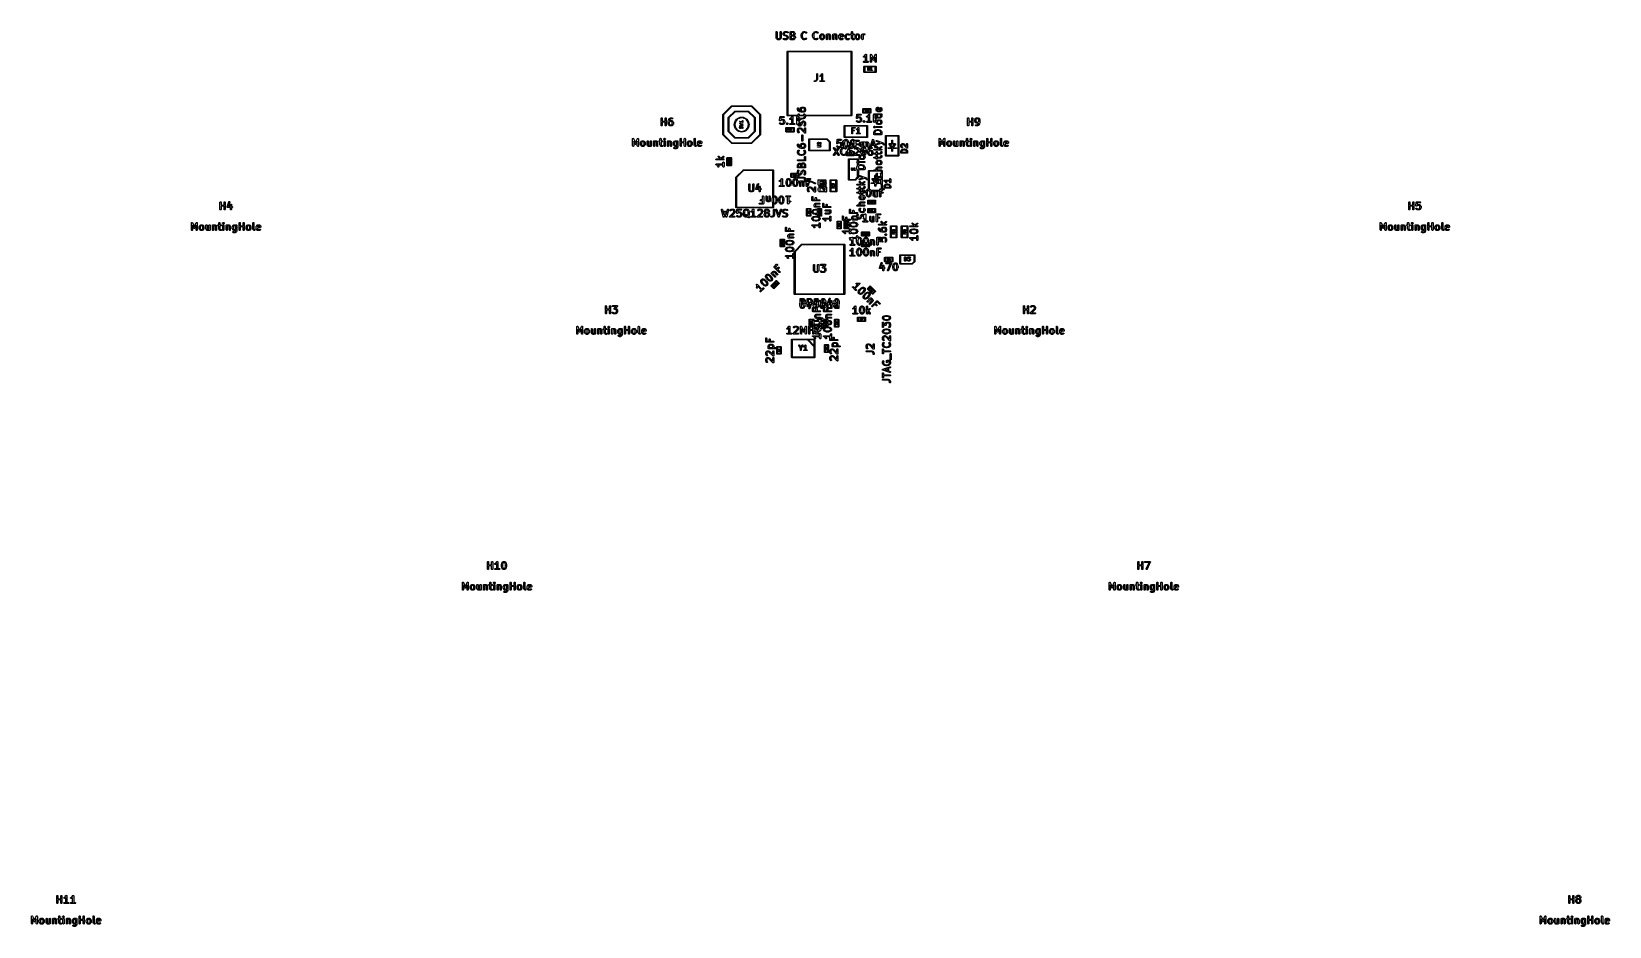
# Model space of a CAD drawing. Extents: x 115 to 337, y -185 to -59.
import ezdxf

# ---------------------------------------------------------------- set-up
doc = ezdxf.new("R2010")
doc.units = 0
doc.layers.add('BLACK', color=7, linetype='CONTINUOUS')

msp = doc.modelspace()

# ---------------------------------------------------------------- linework, layer by layer
at = {"layer": 'BLACK', "linetype": 'CONTINUOUS'}
for p, q in [((219.702, -59.3045), (219.707, -59.2789)), ((219.702, -60.114), (219.702, -59.3045)), ((219.707, -59.2789), (219.74, -59.2396)), ((219.74, -59.2396), (219.79, -59.2307)), ((219.79, -59.2307), (219.835, -59.2563)), ((219.835, -59.2563), (219.852, -59.3045)), ((219.852, -59.3045), (219.852, -60.0963)), ((220.274, -59.3045), (220.278, -59.2789)), ((220.274, -60.0963), (220.274, -59.3045)), ((220.278, -59.2789), (220.311, -59.2396)), ((220.311, -59.2396), (220.362, -59.2307)), ((220.362, -59.2307), (220.406, -59.2563)), ((220.406, -59.2563), (220.424, -59.3045)), ((220.424, -59.3045), (220.424, -60.114)), ((220.702, -59.495), (220.707, -59.4693)), ((220.702, -59.5902), (220.702, -59.495)), ((220.704, -59.5944), (220.702, -59.5902)), ((220.703, -59.5988), (220.704, -59.5944)), ((220.71, -59.6238), (220.703, -59.5988)), ((220.707, -59.4693), (220.71, -59.4659)), ((220.71, -59.4614), (220.758, -59.3662)), ((220.71, -59.4659), (220.71, -59.4614)), ((220.758, -59.719), (220.71, -59.6238)), ((220.758, -59.3662), (220.771, -59.3482)), ((220.759, -59.7201), (220.758, -59.719)), ((220.772, -59.7385), (220.759, -59.7201)), ((220.771, -59.3482), (220.772, -59.3467)), ((220.772, -59.3467), (220.819, -59.2991)), ((220.819, -59.7861), (220.772, -59.7385)), ((220.819, -59.2991), (220.838, -59.2862)), ((220.821, -59.7868), (220.819, -59.7861)), ((220.839, -59.8002), (220.821, -59.7868)), ((220.838, -59.2862), (220.839, -59.2851)), ((220.839, -59.2851), (220.934, -59.2374)), ((220.934, -59.8478), (220.839, -59.8002)), ((220.886, -59.4442), (220.852, -59.5127)), ((220.852, -59.5127), (220.852, -59.5725)), ((220.852, -59.5725), (220.886, -59.641)), ((220.917, -59.4138), (220.886, -59.4442)), ((220.886, -59.641), (220.917, -59.6714)), ((220.985, -59.3795), (220.917, -59.4138)), ((220.917, -59.6714), (220.994, -59.7099)), ((220.934, -59.2374), (220.959, -59.23)), ((220.938, -59.8482), (220.934, -59.8478)), ((220.949, -59.8535), (220.938, -59.8482)), ((221.132, -59.8991), (220.949, -59.8535)), ((220.959, -59.23), (220.963, -59.231)), ((220.963, -59.231), (220.968, -59.2295)), ((220.968, -59.2295), (221.206, -59.2295)), ((221.194, -59.3795), (220.985, -59.3795)), ((220.994, -59.7099), (221.176, -59.7556)), ((221.209, -59.9376), (221.132, -59.8991)), ((221.176, -59.7556), (221.188, -59.7608)), ((221.188, -59.7608), (221.192, -59.7612)), ((221.192, -59.7612), (221.287, -59.8089)), ((221.325, -59.4233), (221.194, -59.3795)), ((221.206, -59.2295), (221.228, -59.2334)), ((221.239, -59.968), (221.209, -59.9376)), ((221.228, -59.2334), (221.229, -59.2334)), ((221.229, -59.2334), (221.372, -59.281)), ((221.274, -60.0365), (221.239, -59.968)), ((221.274, -60.0963), (221.274, -60.0365)), ((221.287, -59.8089), (221.305, -59.8222)), ((221.305, -59.8222), (221.306, -59.8229)), ((221.306, -59.8229), (221.354, -59.8705)), ((221.376, -59.4219), (221.325, -59.4233)), ((221.354, -59.8705), (221.367, -59.8889)), ((221.367, -59.8889), (221.368, -59.89)), ((221.368, -59.89), (221.416, -59.9853)), ((221.372, -59.281), (221.395, -59.2934)), ((221.415, -59.3878), (221.376, -59.4219)), ((221.395, -59.2934), (221.422, -59.3371)), ((221.422, -59.3371), (221.415, -59.3878)), ((221.416, -59.9853), (221.423, -60.0102)), ((221.423, -60.0102), (221.422, -60.0146)), ((221.422, -60.0146), (221.424, -60.0188)), ((221.424, -60.0188), (221.424, -60.114)), ((221.702, -59.3045), (221.704, -59.2948)), ((221.702, -60.3045), (221.702, -59.3045)), ((221.703, -59.2915), (221.705, -59.2886)), ((221.704, -59.2948), (221.703, -59.2915)), ((221.705, -59.2886), (221.707, -59.2789)), ((221.707, -59.2789), (221.719, -59.2639)), ((221.719, -59.2639), (221.729, -59.2471)), ((221.729, -59.2471), (221.735, -59.2447)), ((221.735, -59.2447), (221.74, -59.2396)), ((221.74, -59.2396), (221.759, -59.2362)), ((221.759, -59.2362), (221.777, -59.2295)), ((221.777, -59.2295), (222.111, -59.2295)), ((222.093, -59.3795), (221.852, -59.3795)), ((221.852, -59.3795), (221.852, -59.7057)), ((221.852, -59.7057), (222.093, -59.7057)), ((222.098, -59.8557), (221.852, -59.8557)), ((221.852, -59.8557), (221.852, -60.2295)), ((222.161, -59.4138), (222.093, -59.3795)), ((222.093, -59.7057), (222.161, -59.6714)), ((222.213, -59.8939), (222.098, -59.8557)), ((222.111, -59.2295), (222.136, -59.234)), ((222.136, -59.234), (222.14, -59.2369)), ((222.14, -59.2369), (222.144, -59.2374)), ((222.144, -59.2374), (222.239, -59.2851)), ((222.192, -59.4442), (222.161, -59.4138)), ((222.161, -59.6714), (222.192, -59.641)), ((222.226, -59.5127), (222.192, -59.4442)), ((222.192, -59.641), (222.226, -59.5725)), ((222.239, -59.9204), (222.213, -59.8939)), ((222.226, -59.5725), (222.226, -59.5127)), ((222.239, -59.2851), (222.257, -59.2984)), ((222.274, -59.9889), (222.239, -59.9204)), ((222.257, -59.2984), (222.259, -59.2991)), ((222.259, -59.2991), (222.306, -59.3467)), ((222.274, -60.0963), (222.274, -59.9889)), ((222.306, -59.7385), (222.284, -59.7609)), ((222.284, -59.7609), (222.3, -59.7696)), ((222.3, -59.7696), (222.302, -59.7734)), ((222.302, -59.7734), (222.306, -59.7753)), ((222.306, -59.3467), (222.319, -59.3651)), ((222.307, -59.737), (222.306, -59.7385)), ((222.306, -59.7753), (222.354, -59.8229)), ((222.32, -59.719), (222.307, -59.737)), ((222.319, -59.3651), (222.32, -59.3662)), ((222.32, -59.3662), (222.368, -59.4614)), ((222.368, -59.6238), (222.32, -59.719)), ((222.354, -59.8229), (222.367, -59.8413)), ((222.367, -59.8413), (222.368, -59.8424)), ((222.368, -59.4614), (222.376, -59.4864)), ((222.369, -59.6193), (222.368, -59.6238)), ((222.368, -59.8424), (222.416, -59.9376)), ((222.371, -59.6159), (222.369, -59.6193)), ((222.376, -59.5902), (222.371, -59.6159)), ((222.376, -59.4864), (222.374, -59.4908)), ((222.374, -59.4908), (222.376, -59.495)), ((222.376, -59.495), (222.376, -59.5902)), ((222.416, -59.9376), (222.423, -59.9626)), ((222.423, -59.9626), (222.422, -59.967)), ((222.422, -59.967), (222.424, -59.9712)), ((222.424, -59.9712), (222.424, -60.114)), ((223.255, -59.7331), (223.257, -59.7183)), ((223.255, -59.8759), (223.255, -59.7331)), ((223.256, -59.8792), (223.255, -59.8759)), ((223.257, -59.8941), (223.256, -59.8792)), ((223.257, -59.7149), (223.304, -59.5244)), ((223.257, -59.7183), (223.257, -59.7149)), ((223.304, -60.0846), (223.257, -59.8941)), ((223.304, -59.5244), (223.31, -59.5126)), ((223.31, -59.5091), (223.358, -59.4138)), ((223.31, -59.5126), (223.31, -59.5091)), ((223.358, -59.4138), (223.371, -59.3958)), ((223.371, -59.3958), (223.372, -59.3943)), ((223.372, -59.3943), (223.467, -59.2991)), ((223.448, -59.5688), (223.405, -59.7423)), ((223.405, -59.7423), (223.405, -59.8667)), ((223.405, -59.8667), (223.448, -60.0402)), ((223.486, -59.4918), (223.448, -59.5688)), ((223.467, -59.2991), (223.488, -59.2842)), ((223.561, -59.4177), (223.486, -59.4918)), ((223.488, -59.2842), (223.493, -59.2838)), ((223.493, -59.2838), (223.496, -59.281)), ((223.496, -59.281), (223.639, -59.2334)), ((223.675, -59.3795), (223.561, -59.4177)), ((223.639, -59.2334), (223.661, -59.2301)), ((223.661, -59.2301), (223.663, -59.2295)), ((223.663, -59.2295), (223.758, -59.2295)), ((223.746, -59.3795), (223.675, -59.3795)), ((223.86, -59.4177), (223.746, -59.3795)), ((223.758, -59.2295), (223.78, -59.2334)), ((223.78, -59.2334), (223.782, -59.2334)), ((223.782, -59.2334), (223.925, -59.281)), ((223.896, -59.4528), (223.86, -59.4177)), ((223.942, -59.4745), (223.896, -59.4528)), ((223.925, -59.281), (223.948, -59.2934)), ((223.992, -59.4612), (223.942, -59.4745)), ((223.948, -59.2934), (223.95, -59.2972)), ((223.95, -59.2972), (223.954, -59.2991)), ((223.954, -59.2991), (224.002, -59.3467)), ((224.021, -59.4192), (223.992, -59.4612)), ((224.002, -59.3467), (224.017, -59.3681)), ((224.017, -59.3681), (224.021, -59.4192)), ((224.855, -59.7331), (224.857, -59.7183)), ((224.855, -59.8759), (224.855, -59.7331)), ((224.856, -59.8792), (224.855, -59.8759)), ((224.857, -59.8941), (224.856, -59.8792)), ((224.857, -59.7149), (224.904, -59.5244)), ((224.857, -59.7183), (224.857, -59.7149)), ((224.904, -60.0846), (224.857, -59.8941)), ((224.904, -59.5244), (224.91, -59.5126)), ((224.91, -59.5091), (224.958, -59.4138)), ((224.91, -59.5126), (224.91, -59.5091)), ((224.958, -59.4138), (224.971, -59.3958)), ((224.971, -59.3958), (224.972, -59.3943)), ((224.972, -59.3943), (225.067, -59.2991)), ((225.048, -59.5688), (225.005, -59.7423)), ((225.005, -59.7423), (225.005, -59.8667)), ((225.005, -59.8667), (225.048, -60.0402)), ((225.086, -59.4918), (225.048, -59.5688)), ((225.067, -59.2991), (225.088, -59.2842)), ((225.161, -59.4177), (225.086, -59.4918)), ((225.088, -59.2842), (225.093, -59.2838)), ((225.093, -59.2838), (225.096, -59.281)), ((225.096, -59.281), (225.239, -59.2334)), ((225.275, -59.3795), (225.161, -59.4177)), ((225.239, -59.2334), (225.261, -59.2301)), ((225.261, -59.2301), (225.263, -59.2295)), ((225.263, -59.2295), (225.358, -59.2295)), ((225.346, -59.3795), (225.275, -59.3795)), ((225.46, -59.4177), (225.346, -59.3795)), ((225.358, -59.2295), (225.38, -59.2334)), ((225.38, -59.2334), (225.382, -59.2334)), ((225.382, -59.2334), (225.525, -59.281)), ((225.496, -59.4528), (225.46, -59.4177)), ((225.542, -59.4745), (225.496, -59.4528)), ((225.525, -59.281), (225.548, -59.2934)), ((225.592, -59.4612), (225.542, -59.4745)), ((225.548, -59.2934), (225.55, -59.2972)), ((225.55, -59.2972), (225.554, -59.2991)), ((225.554, -59.2991), (225.602, -59.3467)), ((225.621, -59.4192), (225.592, -59.4612)), ((225.602, -59.3467), (225.617, -59.3681)), ((225.617, -59.3681), (225.621, -59.4192)), ((225.855, -59.8283), (225.859, -59.8027)), ((225.855, -60.114), (225.855, -59.8283)), ((225.859, -59.8027), (225.862, -59.7992)), ((225.862, -59.7948), (225.91, -59.6995)), ((225.862, -59.7992), (225.862, -59.7948)), ((225.91, -59.6995), (225.923, -59.6815)), ((225.923, -59.6815), (225.924, -59.6801)), ((225.924, -59.6801), (225.972, -59.6324)), ((225.972, -59.6324), (225.99, -59.6196)), ((225.99, -59.6196), (225.991, -59.6184)), ((225.991, -59.6184), (226.087, -59.5708)), ((226.039, -59.7775), (226.005, -59.846)), ((226.005, -59.846), (226.005, -60.0963)), ((226.069, -59.7471), (226.039, -59.7775)), ((226.138, -59.7128), (226.069, -59.7471)), ((226.087, -59.5708), (226.111, -59.5633)), ((226.111, -59.5633), (226.116, -59.5644)), ((226.116, -59.5644), (226.12, -59.5628)), ((226.12, -59.5628), (226.263, -59.5628)), ((226.245, -59.7128), (226.138, -59.7128)), ((226.314, -59.7471), (226.245, -59.7128)), ((226.263, -59.5628), (226.289, -59.5674)), ((226.289, -59.5674), (226.292, -59.5703)), ((226.292, -59.5703), (226.296, -59.5708)), ((226.296, -59.5708), (226.392, -59.6184)), ((226.344, -59.7775), (226.314, -59.7471)), ((226.378, -59.846), (226.344, -59.7775)), ((226.378, -60.0963), (226.378, -59.846)), ((226.392, -59.6184), (226.41, -59.6317)), ((226.41, -59.6317), (226.411, -59.6324)), ((226.411, -59.6324), (226.459, -59.6801)), ((226.459, -59.6801), (226.472, -59.6984)), ((226.472, -59.6984), (226.473, -59.6995)), ((226.473, -59.6995), (226.52, -59.7948)), ((226.52, -59.7948), (226.528, -59.8197)), ((226.528, -59.8197), (226.527, -59.8241)), ((226.527, -59.8241), (226.528, -59.8283)), ((226.528, -59.8283), (226.528, -60.114)), ((226.807, -59.6378), (226.811, -59.6122)), ((226.807, -60.3045), (226.807, -59.6378)), ((226.811, -59.6122), (226.844, -59.5729)), ((226.844, -59.5729), (226.895, -59.564)), ((226.895, -59.564), (226.939, -59.5896)), ((226.939, -59.5896), (226.942, -59.5956)), ((226.942, -59.5956), (226.991, -59.5708)), ((226.974, -59.7471), (226.957, -59.7642)), ((226.957, -59.7642), (226.957, -60.3045)), ((227.043, -59.7128), (226.974, -59.7471)), ((226.991, -59.5708), (227.016, -59.5633)), ((227.016, -59.5633), (227.021, -59.5644)), ((227.021, -59.5644), (227.025, -59.5628)), ((227.025, -59.5628), (227.168, -59.5628)), ((227.15, -59.7128), (227.043, -59.7128)), ((227.207, -59.7414), (227.15, -59.7128)), ((227.168, -59.5628), (227.193, -59.5674)), ((227.193, -59.5674), (227.197, -59.5703)), ((227.197, -59.5703), (227.201, -59.5708)), ((227.201, -59.5708), (227.296, -59.6184)), ((227.236, -59.7984), (227.207, -59.7414)), ((227.236, -60.3045), (227.236, -59.7984)), ((227.296, -59.6184), (227.317, -59.6339)), ((227.317, -59.6339), (227.322, -59.6442)), ((227.322, -59.6442), (227.33, -59.6519)), ((227.33, -59.6519), (227.378, -59.7472)), ((227.378, -59.7472), (227.385, -59.7721)), ((227.385, -59.7721), (227.384, -59.7765)), ((227.384, -59.7765), (227.386, -59.7807)), ((227.386, -59.7807), (227.386, -60.3045)), ((227.712, -59.6378), (227.716, -59.6122)), ((227.712, -60.3045), (227.712, -59.6378)), ((227.716, -59.6122), (227.749, -59.5729)), ((227.749, -59.5729), (227.8, -59.564)), ((227.8, -59.564), (227.844, -59.5896)), ((227.844, -59.5896), (227.846, -59.5956)), ((227.846, -59.5956), (227.896, -59.5708)), ((227.879, -59.7471), (227.862, -59.7642)), ((227.862, -59.7642), (227.862, -60.3045)), ((227.947, -59.7128), (227.879, -59.7471)), ((227.896, -59.5708), (227.921, -59.5633)), ((227.921, -59.5633), (227.925, -59.5644)), ((227.925, -59.5644), (227.93, -59.5628)), ((227.93, -59.5628), (228.072, -59.5628)), ((228.055, -59.7128), (227.947, -59.7128)), ((228.112, -59.7414), (228.055, -59.7128)), ((228.072, -59.5628), (228.098, -59.5674)), ((228.098, -59.5674), (228.102, -59.5703)), ((228.102, -59.5703), (228.106, -59.5708)), ((228.106, -59.5708), (228.201, -59.6184)), ((228.14, -59.7984), (228.112, -59.7414)), ((228.14, -60.3045), (228.14, -59.7984)), ((228.201, -59.6184), (228.222, -59.6339)), ((228.222, -59.6339), (228.227, -59.6442)), ((228.227, -59.6442), (228.235, -59.6519)), ((228.235, -59.6519), (228.282, -59.7472)), ((228.282, -59.7472), (228.29, -59.7721)), ((228.29, -59.7721), (228.289, -59.7765)), ((228.289, -59.7765), (228.29, -59.7807)), ((228.29, -59.7807), (228.29, -60.3045)), ((228.569, -59.7807), (228.573, -59.7551)), ((228.569, -60.1617), (228.569, -59.7807)), ((228.573, -59.7551), (228.576, -59.7516)), ((228.576, -59.7516), (228.577, -59.7472)), ((228.577, -59.7472), (228.624, -59.6519)), ((228.624, -59.6519), (228.64, -59.631)), ((228.64, -59.631), (228.65, -59.6265)), ((228.65, -59.6265), (228.658, -59.6184)), ((228.658, -59.6184), (228.753, -59.5708)), ((228.747, -59.7414), (228.719, -59.7984)), ((228.719, -59.7984), (228.719, -59.8797)), ((228.719, -59.8797), (229.045, -59.8145)), ((229.135, -59.9495), (228.719, -60.0327)), ((228.719, -60.0327), (228.719, -60.144)), ((228.804, -59.7128), (228.747, -59.7414)), ((228.753, -59.5708), (228.778, -59.5633)), ((228.778, -59.5633), (228.782, -59.5644)), ((228.782, -59.5644), (228.787, -59.5628)), ((228.787, -59.5628), (228.977, -59.5628)), ((228.959, -59.7128), (228.804, -59.7128)), ((229.017, -59.7414), (228.959, -59.7128)), ((228.977, -59.5628), (229.003, -59.5674)), ((229.003, -59.5674), (229.006, -59.5703)), ((229.006, -59.5703), (229.011, -59.5708)), ((229.011, -59.5708), (229.106, -59.6184)), ((229.045, -59.7984), (229.017, -59.7414)), ((229.045, -59.8145), (229.045, -59.7984)), ((229.106, -59.6184), (229.127, -59.6339)), ((229.127, -59.6339), (229.131, -59.6442)), ((229.131, -59.6442), (229.14, -59.6519)), ((229.145, -59.943), (229.135, -59.9495)), ((229.14, -59.6519), (229.187, -59.7472)), ((229.158, -59.9409), (229.145, -59.943)), ((229.167, -59.9301), (229.158, -59.9409)), ((229.179, -59.9228), (229.167, -59.9301)), ((229.183, -59.9111), (229.179, -59.9228)), ((229.191, -59.9016), (229.183, -59.9111)), ((229.187, -59.7472), (229.195, -59.7721)), ((229.195, -59.8759), (229.191, -59.9016)), ((229.195, -59.7721), (229.194, -59.7765)), ((229.194, -59.7765), (229.195, -59.7807)), ((229.195, -59.7807), (229.195, -59.8759)), ((229.426, -59.8283), (229.431, -59.8027)), ((229.426, -60.114), (229.426, -59.8283)), ((229.431, -59.8027), (229.433, -59.7992)), ((229.433, -59.7992), (229.434, -59.7948)), ((229.434, -59.7948), (229.482, -59.6995)), ((229.482, -59.6995), (229.495, -59.6815)), ((229.495, -59.6815), (229.496, -59.6801)), ((229.496, -59.6801), (229.543, -59.6324)), ((229.543, -59.6324), (229.562, -59.6196)), ((229.562, -59.6196), (229.563, -59.6184)), ((229.563, -59.6184), (229.658, -59.5708)), ((229.61, -59.7775), (229.576, -59.846)), ((229.576, -59.846), (229.576, -60.0963)), ((229.641, -59.7471), (229.61, -59.7775)), ((229.709, -59.7128), (229.641, -59.7471)), ((229.658, -59.5708), (229.683, -59.5633)), ((229.683, -59.5633), (229.687, -59.5644)), ((229.687, -59.5644), (229.691, -59.5628)), ((229.691, -59.5628), (229.882, -59.5628)), ((229.864, -59.7128), (229.709, -59.7128)), ((229.944, -59.7525), (229.864, -59.7128)), ((229.882, -59.5628), (229.908, -59.5674)), ((229.908, -59.5674), (229.911, -59.5703)), ((229.911, -59.5703), (229.915, -59.5708)), ((229.915, -59.5708), (230.011, -59.6184)), ((229.995, -59.7584), (229.944, -59.7525)), ((230.037, -59.7301), (229.995, -59.7584)), ((230.011, -59.6184), (230.032, -59.6339)), ((230.032, -59.6339), (230.052, -59.681)), ((230.052, -59.681), (230.037, -59.7301)), ((230.189, -59.6248), (230.215, -59.5804)), ((230.198, -59.6753), (230.189, -59.6248)), ((230.237, -59.7083), (230.198, -59.6753)), ((230.215, -59.5804), (230.263, -59.5628)), ((230.263, -59.7128), (230.237, -59.7083)), ((230.263, -59.5628), (230.331, -59.5628)), ((230.331, -59.7128), (230.263, -59.7128)), ((230.331, -59.3045), (230.335, -59.2789)), ((230.331, -59.5628), (230.331, -59.3045)), ((230.331, -60.1617), (230.331, -59.7128)), ((230.335, -59.2789), (230.368, -59.2396)), ((230.368, -59.2396), (230.419, -59.2307)), ((230.419, -59.2307), (230.463, -59.2563)), ((230.463, -59.2563), (230.481, -59.3045)), ((230.481, -59.3045), (230.481, -59.5628)), ((230.481, -59.5628), (230.644, -59.5628)), ((230.644, -59.7128), (230.481, -59.7128)), ((230.481, -59.7128), (230.481, -60.144)), ((230.644, -59.5628), (230.67, -59.5674)), ((230.692, -59.6953), (230.644, -59.7128)), ((230.67, -59.5674), (230.709, -59.6003)), ((230.718, -59.6509), (230.692, -59.6953)), ((230.709, -59.6003), (230.718, -59.6509)), ((230.855, -59.8283), (230.859, -59.8027)), ((230.855, -60.114), (230.855, -59.8283)), ((230.859, -59.8027), (230.862, -59.7992)), ((230.862, -59.7948), (230.91, -59.6995)), ((230.862, -59.7992), (230.862, -59.7948)), ((230.91, -59.6995), (230.923, -59.6815)), ((230.923, -59.6815), (230.924, -59.6801)), ((230.924, -59.6801), (230.972, -59.6324)), ((230.972, -59.6324), (230.99, -59.6196)), ((230.99, -59.6196), (230.991, -59.6184)), ((230.991, -59.6184), (231.087, -59.5708)), ((231.039, -59.7775), (231.005, -59.846)), ((231.005, -59.846), (231.005, -60.0963)), ((231.069, -59.7471), (231.039, -59.7775)), ((231.138, -59.7128), (231.069, -59.7471)), ((231.087, -59.5708), (231.111, -59.5633)), ((231.111, -59.5633), (231.116, -59.5644)), ((231.116, -59.5644), (231.12, -59.5628)), ((231.12, -59.5628), (231.263, -59.5628)), ((231.245, -59.7128), (231.138, -59.7128)), ((231.314, -59.7471), (231.245, -59.7128)), ((231.263, -59.5628), (231.289, -59.5674)), ((231.289, -59.5674), (231.292, -59.5703)), ((231.292, -59.5703), (231.296, -59.5708)), ((231.296, -59.5708), (231.392, -59.6184)), ((231.344, -59.7775), (231.314, -59.7471)), ((231.378, -59.846), (231.344, -59.7775)), ((231.378, -60.0963), (231.378, -59.846)), ((231.392, -59.6184), (231.41, -59.6317)), ((231.41, -59.6317), (231.411, -59.6324)), ((231.411, -59.6324), (231.459, -59.6801)), ((231.459, -59.6801), (231.472, -59.6984)), ((231.472, -59.6984), (231.473, -59.6995)), ((231.473, -59.6995), (231.52, -59.7948)), ((231.52, -59.7948), (231.528, -59.8197)), ((231.528, -59.8197), (231.527, -59.8241)), ((231.527, -59.8241), (231.528, -59.8283)), ((231.528, -59.8283), (231.528, -60.114)), ((231.807, -59.6378), (231.811, -59.6122)), ((231.807, -60.3045), (231.807, -59.6378)), ((231.811, -59.6122), (231.844, -59.5729)), ((231.844, -59.5729), (231.895, -59.564)), ((231.895, -59.564), (231.939, -59.5896)), ((231.939, -59.5896), (231.949, -59.6158)), ((231.949, -59.6158), (232.039, -59.5708)), ((231.991, -59.7775), (231.957, -59.846)), ((231.957, -59.846), (231.957, -60.3045)), ((232.022, -59.7471), (231.991, -59.7775)), ((232.09, -59.7128), (232.022, -59.7471)), ((232.039, -59.5708), (232.064, -59.5633)), ((232.064, -59.5633), (232.068, -59.5644)), ((232.068, -59.5644), (232.072, -59.5628)), ((232.072, -59.5628), (232.168, -59.5628)), ((232.168, -59.7128), (232.09, -59.7128)), ((232.168, -59.5628), (232.193, -59.5674)), ((232.216, -59.6953), (232.168, -59.7128)), ((232.193, -59.5674), (232.233, -59.6003)), ((232.242, -59.6509), (232.216, -59.6953)), ((232.233, -59.6003), (232.242, -59.6509)), ((219.704, -60.1183), (219.702, -60.114)), ((219.703, -60.1226), (219.704, -60.1183)), ((219.71, -60.1476), (219.703, -60.1226)), ((219.758, -60.2428), (219.71, -60.1476)), ((219.759, -60.2439), (219.758, -60.2428)), ((219.772, -60.2623), (219.759, -60.2439)), ((219.819, -60.3099), (219.772, -60.2623)), ((219.821, -60.3106), (219.819, -60.3099)), ((219.839, -60.324), (219.821, -60.3106)), ((219.934, -60.3716), (219.839, -60.324)), ((219.852, -60.0963), (219.886, -60.1648)), ((219.886, -60.1648), (219.917, -60.1953)), ((219.917, -60.1953), (219.985, -60.2295)), ((219.939, -60.3721), (219.934, -60.3716)), ((219.942, -60.375), (219.939, -60.3721)), ((219.968, -60.3795), (219.942, -60.375)), ((220.158, -60.3795), (219.968, -60.3795)), ((219.985, -60.2295), (220.14, -60.2295)), ((220.14, -60.2295), (220.209, -60.1953)), ((220.162, -60.378), (220.158, -60.3795)), ((220.167, -60.379), (220.162, -60.378)), ((220.192, -60.3716), (220.167, -60.379)), ((220.287, -60.324), (220.192, -60.3716)), ((220.209, -60.1953), (220.239, -60.1648)), ((220.239, -60.1648), (220.274, -60.0963)), ((220.288, -60.3228), (220.287, -60.324)), ((220.306, -60.3099), (220.288, -60.3228)), ((220.354, -60.2623), (220.306, -60.3099)), ((220.355, -60.2608), (220.354, -60.2623)), ((220.368, -60.2428), (220.355, -60.2608)), ((220.416, -60.1476), (220.368, -60.2428)), ((220.419, -60.1397), (220.416, -60.1431)), ((220.416, -60.1431), (220.416, -60.1476)), ((220.424, -60.114), (220.419, -60.1397)), ((220.704, -60.2719), (220.711, -60.2212)), ((220.731, -60.3156), (220.704, -60.2719)), ((220.711, -60.2212), (220.75, -60.1871)), ((220.753, -60.328), (220.731, -60.3156)), ((220.75, -60.1871), (220.801, -60.1857)), ((220.896, -60.3757), (220.753, -60.328)), ((220.801, -60.1857), (220.932, -60.2295)), ((220.898, -60.3756), (220.896, -60.3757)), ((220.92, -60.3795), (220.898, -60.3756)), ((221.158, -60.3795), (220.92, -60.3795)), ((220.932, -60.2295), (221.14, -60.2295)), ((221.14, -60.2295), (221.209, -60.1953)), ((221.162, -60.378), (221.158, -60.3795)), ((221.167, -60.379), (221.162, -60.378)), ((221.192, -60.3716), (221.167, -60.379)), ((221.287, -60.324), (221.192, -60.3716)), ((221.209, -60.1953), (221.239, -60.1648)), ((221.239, -60.1648), (221.274, -60.0963)), ((221.286, -62.0471), (221.301, -62.0118)), ((221.286, -71.0571), (221.286, -62.0471)), ((221.288, -60.3228), (221.287, -60.324)), ((221.306, -60.3099), (221.288, -60.3228)), ((221.301, -62.0118), (221.336, -61.9971)), ((221.354, -60.2623), (221.306, -60.3099)), ((221.336, -61.9971), (230.316, -61.9971)), ((221.355, -60.2608), (221.354, -60.2623)), ((221.368, -60.2428), (221.355, -60.2608)), ((221.416, -60.1476), (221.368, -60.2428)), ((221.386, -62.0971), (221.386, -71.0071)), ((230.266, -62.0971), (221.386, -62.0971)), ((221.419, -60.1397), (221.416, -60.1431)), ((221.416, -60.1431), (221.416, -60.1476)), ((221.424, -60.114), (221.419, -60.1397)), ((221.709, -60.3228), (221.702, -60.3045)), ((221.712, -60.342), (221.709, -60.3228)), ((221.717, -60.3464), (221.712, -60.342)), ((221.72, -60.3527), (221.717, -60.3464)), ((221.737, -60.3625), (221.72, -60.3527)), ((221.752, -60.375), (221.737, -60.3625)), ((221.761, -60.3767), (221.752, -60.375)), ((221.764, -60.3784), (221.761, -60.3767)), ((221.767, -60.3778), (221.764, -60.3784)), ((221.777, -60.3795), (221.767, -60.3778)), ((222.158, -60.3795), (221.777, -60.3795)), ((221.852, -60.2295), (222.14, -60.2295)), ((222.14, -60.2295), (222.209, -60.1953)), ((222.162, -60.378), (222.158, -60.3795)), ((222.167, -60.379), (222.162, -60.378)), ((222.192, -60.3716), (222.167, -60.379)), ((222.287, -60.324), (222.192, -60.3716)), ((222.209, -60.1953), (222.239, -60.1648)), ((222.239, -60.1648), (222.274, -60.0963)), ((222.288, -60.3228), (222.287, -60.324)), ((222.306, -60.3099), (222.288, -60.3228)), ((222.354, -60.2623), (222.306, -60.3099)), ((222.355, -60.2608), (222.354, -60.2623)), ((222.368, -60.2428), (222.355, -60.2608)), ((222.416, -60.1476), (222.368, -60.2428)), ((222.419, -60.1397), (222.416, -60.1431)), ((222.416, -60.1431), (222.416, -60.1476)), ((222.424, -60.114), (222.419, -60.1397)), ((223.306, -60.0876), (223.304, -60.0846)), ((223.31, -60.1), (223.306, -60.0876)), ((223.358, -60.1952), (223.31, -60.1)), ((223.359, -60.1963), (223.358, -60.1952)), ((223.372, -60.2147), (223.359, -60.1963)), ((223.467, -60.3099), (223.372, -60.2147)), ((223.448, -60.0402), (223.486, -60.1172)), ((223.471, -60.3118), (223.467, -60.3099)), ((223.473, -60.3156), (223.471, -60.3118)), ((223.496, -60.328), (223.473, -60.3156)), ((223.486, -60.1172), (223.561, -60.1913)), ((223.639, -60.3757), (223.496, -60.328)), ((223.561, -60.1913), (223.675, -60.2295)), ((223.641, -60.3756), (223.639, -60.3757)), ((223.663, -60.3795), (223.641, -60.3756)), ((223.758, -60.3795), (223.663, -60.3795)), ((223.675, -60.2295), (223.746, -60.2295)), ((223.746, -60.2295), (223.86, -60.1913)), ((223.76, -60.379), (223.758, -60.3795)), ((223.782, -60.3757), (223.76, -60.379)), ((223.925, -60.328), (223.782, -60.3757)), ((223.86, -60.1913), (223.896, -60.1562)), ((223.896, -60.1562), (223.917, -60.1413)), ((223.917, -60.1413), (223.968, -60.1368)), ((223.928, -60.3253), (223.925, -60.328)), ((223.933, -60.3249), (223.928, -60.3253)), ((223.954, -60.3099), (223.933, -60.3249)), ((224.002, -60.2623), (223.954, -60.3099)), ((223.968, -60.1368), (224.01, -60.1663)), ((224.023, -60.2158), (224.002, -60.2623)), ((224.01, -60.1663), (224.023, -60.2158)), ((224.906, -60.0876), (224.904, -60.0846)), ((224.91, -60.1), (224.906, -60.0876)), ((224.958, -60.1952), (224.91, -60.1)), ((224.959, -60.1963), (224.958, -60.1952)), ((224.972, -60.2147), (224.959, -60.1963)), ((225.067, -60.3099), (224.972, -60.2147)), ((225.048, -60.0402), (225.086, -60.1172)), ((225.071, -60.3118), (225.067, -60.3099)), ((225.073, -60.3156), (225.071, -60.3118)), ((225.096, -60.328), (225.073, -60.3156)), ((225.086, -60.1172), (225.161, -60.1913)), ((225.239, -60.3757), (225.096, -60.328)), ((225.161, -60.1913), (225.275, -60.2295)), ((225.241, -60.3756), (225.239, -60.3757)), ((225.263, -60.3795), (225.241, -60.3756)), ((225.358, -60.3795), (225.263, -60.3795)), ((225.275, -60.2295), (225.346, -60.2295)), ((225.346, -60.2295), (225.46, -60.1913)), ((225.36, -60.379), (225.358, -60.3795)), ((225.382, -60.3757), (225.36, -60.379)), ((225.525, -60.328), (225.382, -60.3757)), ((225.46, -60.1913), (225.496, -60.1562)), ((225.496, -60.1562), (225.517, -60.1413)), ((225.517, -60.1413), (225.568, -60.1368)), ((225.528, -60.3253), (225.525, -60.328)), ((225.533, -60.3249), (225.528, -60.3253)), ((225.554, -60.3099), (225.533, -60.3249)), ((225.602, -60.2623), (225.554, -60.3099)), ((225.568, -60.1368), (225.61, -60.1663)), ((225.623, -60.2158), (225.602, -60.2623)), ((225.61, -60.1663), (225.623, -60.2158)), ((225.856, -60.1183), (225.855, -60.114)), ((225.855, -60.1226), (225.856, -60.1183)), ((225.862, -60.1476), (225.855, -60.1226)), ((225.91, -60.2428), (225.862, -60.1476)), ((225.911, -60.2439), (225.91, -60.2428)), ((225.924, -60.2623), (225.911, -60.2439)), ((225.972, -60.3099), (225.924, -60.2623)), ((225.973, -60.3106), (225.972, -60.3099)), ((225.991, -60.324), (225.973, -60.3106)), ((226.087, -60.3716), (225.991, -60.324)), ((226.005, -60.0963), (226.039, -60.1648)), ((226.039, -60.1648), (226.069, -60.1953)), ((226.069, -60.1953), (226.138, -60.2295)), ((226.091, -60.3721), (226.087, -60.3716)), ((226.094, -60.375), (226.091, -60.3721)), ((226.12, -60.3795), (226.094, -60.375)), ((226.263, -60.3795), (226.12, -60.3795)), ((226.138, -60.2295), (226.245, -60.2295)), ((226.245, -60.2295), (226.314, -60.1953)), ((226.267, -60.378), (226.263, -60.3795)), ((226.271, -60.379), (226.267, -60.378)), ((226.296, -60.3716), (226.271, -60.379)), ((226.392, -60.324), (226.296, -60.3716)), ((226.314, -60.1953), (226.344, -60.1648)), ((226.344, -60.1648), (226.378, -60.0963)), ((226.393, -60.3228), (226.392, -60.324)), ((226.411, -60.3099), (226.393, -60.3228)), ((226.459, -60.2623), (226.411, -60.3099)), ((226.473, -60.2428), (226.459, -60.2608)), ((226.459, -60.2608), (226.459, -60.2623)), ((226.52, -60.1476), (226.473, -60.2428)), ((226.521, -60.1431), (226.52, -60.1476)), ((226.524, -60.1397), (226.521, -60.1431)), ((226.528, -60.114), (226.524, -60.1397)), ((226.824, -60.3527), (226.807, -60.3045)), ((226.869, -60.3784), (226.824, -60.3527)), ((226.919, -60.3695), (226.869, -60.3784)), ((226.952, -60.3302), (226.919, -60.3695)), ((226.957, -60.3045), (226.952, -60.3302)), ((227.253, -60.3527), (227.236, -60.3045)), ((227.297, -60.3784), (227.253, -60.3527)), ((227.348, -60.3695), (227.297, -60.3784)), ((227.381, -60.3302), (227.348, -60.3695)), ((227.386, -60.3045), (227.381, -60.3302)), ((227.729, -60.3527), (227.712, -60.3045)), ((227.774, -60.3784), (227.729, -60.3527)), ((227.824, -60.3695), (227.774, -60.3784)), ((227.857, -60.3302), (227.824, -60.3695)), ((227.862, -60.3045), (227.857, -60.3302)), ((228.158, -60.3527), (228.14, -60.3045)), ((228.202, -60.3784), (228.158, -60.3527)), ((228.253, -60.3695), (228.202, -60.3784)), ((228.286, -60.3302), (228.253, -60.3695)), ((228.29, -60.3045), (228.286, -60.3302)), ((228.57, -60.1659), (228.569, -60.1617)), ((228.569, -60.1702), (228.57, -60.1659)), ((228.577, -60.1952), (228.569, -60.1702)), ((228.624, -60.2904), (228.577, -60.1952)), ((228.633, -60.2982), (228.624, -60.2904)), ((228.637, -60.3085), (228.633, -60.2982)), ((228.658, -60.324), (228.637, -60.3085)), ((228.753, -60.3716), (228.658, -60.324)), ((228.719, -60.144), (228.747, -60.201)), ((228.747, -60.201), (228.804, -60.2295)), ((228.758, -60.3721), (228.753, -60.3716)), ((228.761, -60.375), (228.758, -60.3721)), ((228.787, -60.3795), (228.761, -60.375)), ((228.977, -60.3795), (228.787, -60.3795)), ((228.804, -60.2295), (228.959, -60.2295)), ((228.959, -60.2295), (229.039, -60.1898)), ((228.981, -60.378), (228.977, -60.3795)), ((228.986, -60.379), (228.981, -60.378)), ((229.011, -60.3716), (228.986, -60.379)), ((229.106, -60.324), (229.011, -60.3716)), ((229.039, -60.1898), (229.064, -60.1824)), ((229.064, -60.1824), (229.114, -60.1943)), ((229.141, -60.2867), (229.106, -60.324)), ((229.114, -60.1943), (229.144, -60.2355)), ((229.144, -60.2355), (229.141, -60.2867)), ((229.428, -60.1183), (229.426, -60.114)), ((229.426, -60.1226), (229.428, -60.1183)), ((229.434, -60.1476), (229.426, -60.1226)), ((229.482, -60.2428), (229.434, -60.1476)), ((229.483, -60.2439), (229.482, -60.2428)), ((229.496, -60.2623), (229.483, -60.2439)), ((229.543, -60.3099), (229.496, -60.2623)), ((229.545, -60.3106), (229.543, -60.3099)), ((229.563, -60.324), (229.545, -60.3106)), ((229.658, -60.3716), (229.563, -60.324)), ((229.576, -60.0963), (229.61, -60.1648)), ((229.61, -60.1648), (229.641, -60.1953)), ((229.641, -60.1953), (229.709, -60.2295)), ((229.662, -60.3721), (229.658, -60.3716)), ((229.666, -60.375), (229.662, -60.3721)), ((229.691, -60.3795), (229.666, -60.375)), ((229.882, -60.3795), (229.691, -60.3795)), ((229.709, -60.2295), (229.864, -60.2295)), ((229.864, -60.2295), (229.944, -60.1898)), ((229.886, -60.378), (229.882, -60.3795)), ((229.891, -60.379), (229.886, -60.378)), ((229.915, -60.3716), (229.891, -60.379)), ((230.011, -60.324), (229.915, -60.3716)), ((229.944, -60.1898), (229.969, -60.1824)), ((229.969, -60.1824), (230.019, -60.1943)), ((230.046, -60.2867), (230.011, -60.324)), ((230.019, -60.1943), (230.049, -60.2355)), ((230.049, -60.2355), (230.046, -60.2867)), ((230.266, -71.0071), (230.266, -62.0971)), ((230.316, -61.9971), (230.351, -62.0118)), ((230.332, -60.1659), (230.331, -60.1617)), ((230.331, -60.1702), (230.332, -60.1659)), ((230.339, -60.1952), (230.331, -60.1702)), ((230.386, -60.2904), (230.339, -60.1952)), ((230.351, -62.0118), (230.366, -62.0471)), ((230.366, -62.0471), (230.366, -71.0571)), ((230.394, -60.2982), (230.386, -60.2904)), ((230.399, -60.3085), (230.394, -60.2982)), ((230.42, -60.324), (230.399, -60.3085)), ((230.515, -60.3716), (230.42, -60.324)), ((230.481, -60.144), (230.509, -60.201)), ((230.509, -60.201), (230.566, -60.2295)), ((230.52, -60.3721), (230.515, -60.3716)), ((230.523, -60.375), (230.52, -60.3721)), ((230.549, -60.3795), (230.523, -60.375)), ((230.644, -60.3795), (230.549, -60.3795)), ((230.566, -60.2295), (230.644, -60.2295)), ((230.644, -60.2295), (230.67, -60.234)), ((230.692, -60.362), (230.644, -60.3795)), ((230.67, -60.234), (230.709, -60.267)), ((230.718, -60.3175), (230.692, -60.362)), ((230.709, -60.267), (230.718, -60.3175)), ((230.856, -60.1183), (230.855, -60.114)), ((230.855, -60.1226), (230.856, -60.1183)), ((230.862, -60.1476), (230.855, -60.1226)), ((230.91, -60.2428), (230.862, -60.1476)), ((230.911, -60.2439), (230.91, -60.2428)), ((230.924, -60.2623), (230.911, -60.2439)), ((230.972, -60.3099), (230.924, -60.2623)), ((230.973, -60.3106), (230.972, -60.3099)), ((230.991, -60.324), (230.973, -60.3106)), ((231.087, -60.3716), (230.991, -60.324)), ((231.005, -60.0963), (231.039, -60.1648)), ((231.039, -60.1648), (231.069, -60.1953)), ((231.069, -60.1953), (231.138, -60.2295)), ((231.091, -60.3721), (231.087, -60.3716)), ((231.094, -60.375), (231.091, -60.3721)), ((231.12, -60.3795), (231.094, -60.375)), ((231.263, -60.3795), (231.12, -60.3795)), ((231.138, -60.2295), (231.245, -60.2295)), ((231.245, -60.2295), (231.314, -60.1953)), ((231.267, -60.378), (231.263, -60.3795)), ((231.271, -60.379), (231.267, -60.378)), ((231.296, -60.3716), (231.271, -60.379)), ((231.392, -60.324), (231.296, -60.3716)), ((231.314, -60.1953), (231.344, -60.1648)), ((231.344, -60.1648), (231.378, -60.0963)), ((231.393, -60.3228), (231.392, -60.324)), ((231.411, -60.3099), (231.393, -60.3228)), ((231.459, -60.2623), (231.411, -60.3099)), ((231.473, -60.2428), (231.459, -60.2608)), ((231.459, -60.2608), (231.459, -60.2623)), ((231.52, -60.1476), (231.473, -60.2428)), ((231.521, -60.1431), (231.52, -60.1476)), ((231.524, -60.1397), (231.521, -60.1431)), ((231.528, -60.114), (231.524, -60.1397)), ((231.825, -60.3527), (231.807, -60.3045)), ((231.869, -60.3784), (231.825, -60.3527)), ((231.919, -60.3695), (231.869, -60.3784)), ((231.952, -60.3302), (231.919, -60.3695)), ((231.957, -60.3045), (231.952, -60.3302)), ((232.011, -63.4815), (232.037, -63.4371)), ((232.02, -63.532), (232.011, -63.4815)), ((232.013, -62.8016), (232.017, -62.7504)), ((232.044, -62.8428), (232.013, -62.8016)), ((232.017, -62.7504), (232.052, -62.7131)), ((232.06, -63.565), (232.02, -63.532)), ((232.037, -63.4371), (232.085, -63.4195)), ((232.094, -62.8547), (232.044, -62.8428)), ((232.052, -62.7131), (232.136, -62.671)), ((232.085, -63.5695), (232.06, -63.565)), ((232.085, -63.4195), (232.296, -63.4195)), ((232.657, -63.5695), (232.085, -63.5695)), ((232.093, -64.1446), (232.107, -64.1093)), ((232.093, -64.9696), (232.093, -64.1446)), ((232.119, -62.8473), (232.094, -62.8547)), ((232.107, -64.1093), (232.142, -64.0946)), ((232.214, -62.7997), (232.119, -62.8473)), ((232.136, -62.671), (232.218, -62.5896)), ((232.142, -64.0946), (233.742, -64.0946)), ((232.192, -64.1946), (232.192, -64.9196)), ((233.692, -64.1946), (232.192, -64.1946)), ((232.215, -62.7985), (232.214, -62.7997)), ((232.234, -62.7856), (232.215, -62.7985)), ((232.218, -62.5896), (232.309, -62.4529)), ((232.296, -62.7232), (232.234, -62.7856)), ((232.296, -63.4195), (232.296, -62.7232)), ((232.309, -62.4529), (232.327, -62.4341)), ((232.327, -62.4341), (232.331, -62.4329)), ((232.331, -62.4329), (232.334, -62.4296)), ((232.334, -62.4296), (232.355, -62.4258)), ((232.355, -62.4258), (232.376, -62.4197)), ((232.376, -62.4197), (232.38, -62.4214)), ((232.38, -62.4214), (232.384, -62.4207)), ((232.384, -62.4207), (232.403, -62.4315)), ((232.403, -62.4315), (232.423, -62.4403)), ((232.423, -62.4403), (232.425, -62.4441)), ((232.425, -62.4441), (232.429, -62.4463)), ((232.429, -62.4463), (232.436, -62.4668)), ((232.436, -62.4668), (232.446, -62.4863)), ((232.446, -62.4863), (232.445, -62.4905)), ((232.445, -62.4905), (232.446, -62.4945)), ((232.446, -62.4945), (232.446, -63.4195)), ((232.446, -63.4195), (232.657, -63.4195)), ((232.617, -64.3041), (232.626, -64.2829)), ((232.617, -64.7041), (232.617, -64.3041)), ((232.626, -64.2829), (232.647, -64.2741)), ((232.647, -64.2741), (232.8, -64.2741)), ((232.657, -63.4195), (232.682, -63.424)), ((232.705, -63.552), (232.657, -63.5695)), ((232.793, -64.3341), (232.677, -64.3341)), ((232.677, -64.3341), (232.677, -64.4836)), ((232.677, -64.4836), (232.793, -64.4836)), ((232.682, -63.424), (232.722, -63.457)), ((232.731, -63.5075), (232.705, -63.552)), ((232.722, -63.457), (232.731, -63.5075)), ((232.82, -64.3478), (232.793, -64.3341)), ((232.793, -64.4836), (232.82, -64.4699)), ((232.8, -64.2741), (232.806, -64.2768)), ((232.806, -64.2768), (232.813, -64.2773)), ((232.813, -64.2773), (232.851, -64.2963)), ((232.832, -64.36), (232.82, -64.3478)), ((232.82, -64.4699), (232.832, -64.4577)), ((232.846, -64.3874), (232.832, -64.36)), ((232.832, -64.4577), (232.846, -64.4303)), ((232.846, -64.4303), (232.846, -64.3874)), ((232.851, -64.2963), (232.854, -64.3)), ((232.854, -64.3), (232.859, -64.3019)), ((232.859, -64.3019), (232.878, -64.321)), ((232.878, -64.321), (232.88, -64.3255)), ((232.88, -64.3255), (232.884, -64.3288)), ((232.884, -64.3288), (232.903, -64.3669)), ((232.903, -64.4508), (232.884, -64.4889)), ((232.903, -64.3669), (232.903, -64.3738)), ((232.903, -64.3738), (232.906, -64.3803)), ((232.906, -64.4374), (232.903, -64.4439)), ((232.903, -64.4439), (232.903, -64.4508)), ((232.906, -64.3803), (232.906, -64.4374)), ((233, -64.4089), (233.015, -64.3915)), ((233.001, -64.4318), (233, -64.4089)), ((233.019, -64.4468), (233.001, -64.4318)), ((233.01, -62.4945), (233.015, -62.4689)), ((233.01, -63.4945), (233.01, -62.4945)), ((233.028, -63.5427), (233.01, -63.4945)), ((233.015, -62.4689), (233.021, -62.4612)), ((233.015, -64.3915), (233.049, -64.3747)), ((233.042, -64.4452), (233.019, -64.4468)), ((233.021, -62.4612), (233.024, -62.4515)), ((233.024, -62.4515), (233.037, -62.4421)), ((233.072, -63.5684), (233.028, -63.5427)), ((233.037, -62.4421), (233.048, -62.4296)), ((233.08, -64.4262), (233.042, -64.4452)), ((233.048, -62.4296), (233.058, -62.4278)), ((233.049, -64.3747), (233.081, -64.3421)), ((233.058, -62.4278), (233.066, -62.4221)), ((233.066, -62.4221), (233.082, -62.4235)), ((233.123, -63.5595), (233.072, -63.5684)), ((233.083, -64.4224), (233.08, -64.4262)), ((233.081, -64.3421), (233.118, -64.2874)), ((233.082, -62.4235), (233.098, -62.4207)), ((233.088, -64.4205), (233.083, -64.4224)), ((233.112, -64.3956), (233.088, -64.4205)), ((233.098, -62.4207), (233.107, -62.4257)), ((233.107, -62.4257), (233.117, -62.4265)), ((233.112, -64.6741), (233.112, -64.3956)), ((233.117, -62.4265), (233.129, -62.4381)), ((233.118, -64.2874), (233.12, -64.2857)), ((233.12, -64.2857), (233.121, -64.2829)), ((233.121, -64.2829), (233.129, -64.2795)), ((233.156, -63.5202), (233.123, -63.5595)), ((233.129, -62.4381), (233.143, -62.4463)), ((233.129, -64.2795), (233.137, -64.2747)), ((233.137, -64.2747), (233.14, -64.2753)), ((233.14, -64.2753), (233.142, -64.2741)), ((233.142, -64.2741), (233.151, -64.2774)), ((233.143, -62.4463), (233.146, -62.4557)), ((233.146, -62.4557), (233.153, -62.4628)), ((233.151, -64.2774), (233.159, -64.2791)), ((233.153, -62.4628), (233.419, -63.0314)), ((233.16, -63.4945), (233.156, -63.5202)), ((233.159, -64.2791), (233.161, -64.2817)), ((233.351, -63.2405), (233.16, -62.8326)), ((233.16, -62.8326), (233.16, -63.4945)), ((233.161, -64.2817), (233.164, -64.2829)), ((233.164, -64.2829), (233.167, -64.2909)), ((233.167, -64.2909), (233.172, -64.2982)), ((233.172, -64.2982), (233.171, -64.3012)), ((233.171, -64.3012), (233.172, -64.3041)), ((233.172, -64.3041), (233.172, -64.6741)), ((233.364, -63.2543), (233.351, -63.2405)), ((233.376, -63.2702), (233.364, -63.2543)), ((233.382, -63.272), (233.376, -63.2702)), ((233.387, -63.2768), (233.382, -63.272)), ((233.406, -63.2785), (233.387, -63.2768)), ((233.425, -63.2835), (233.406, -63.2785)), ((233.419, -63.0314), (233.684, -62.4628)), ((233.431, -63.2806), (233.425, -63.2835)), ((233.438, -63.2812), (233.431, -63.2806)), ((233.454, -63.2701), (233.438, -63.2812)), ((233.472, -63.2618), (233.454, -63.2701)), ((233.477, -63.2537), (233.472, -63.2618)), ((233.48, -63.2518), (233.477, -63.2537)), ((233.481, -63.2486), (233.48, -63.2518)), ((233.487, -63.2405), (233.481, -63.2486)), ((233.677, -62.8326), (233.487, -63.2405)), ((233.677, -63.4945), (233.677, -62.8326)), ((233.695, -63.5427), (233.677, -63.4945)), ((233.684, -62.4628), (233.699, -62.4415)), ((233.692, -64.9196), (233.692, -64.1946)), ((233.739, -63.5684), (233.695, -63.5427)), ((233.699, -62.4415), (233.708, -62.4372)), ((233.708, -62.4372), (233.715, -62.4296)), ((233.715, -62.4296), (233.731, -62.4267)), ((233.731, -62.4267), (233.746, -62.4198)), ((233.79, -63.5595), (233.739, -63.5684)), ((233.742, -64.0946), (233.778, -64.1093)), ((233.746, -62.4198), (233.755, -62.4224)), ((233.755, -62.4224), (233.765, -62.4207)), ((233.765, -62.4207), (233.779, -62.4288)), ((233.778, -64.1093), (233.792, -64.1446)), ((233.779, -62.4288), (233.795, -62.4331)), ((233.822, -63.5202), (233.79, -63.5595)), ((233.792, -64.1446), (233.792, -64.9696)), ((233.795, -62.4331), (233.801, -62.4413)), ((233.801, -62.4413), (233.809, -62.4463)), ((233.809, -62.4463), (233.815, -62.4617)), ((233.815, -62.4617), (233.824, -62.4751)), ((233.827, -63.4945), (233.822, -63.5202)), ((233.824, -62.4751), (233.824, -62.4851)), ((233.824, -62.4851), (233.827, -62.4945)), ((233.827, -62.4945), (233.827, -63.4945)), ((225.062, -66.2045), (225.076, -66.1692)), ((225.076, -66.2399), (225.062, -66.2045)), ((225.076, -66.1692), (225.112, -66.1545)), ((225.112, -66.2545), (225.076, -66.2399)), ((225.112, -66.1545), (225.199, -66.1545)), ((225.207, -66.2545), (225.112, -66.2545)), ((225.199, -66.1545), (225.323, -66.1132)), ((225.215, -66.2514), (225.207, -66.2545)), ((225.223, -66.2519), (225.215, -66.2514)), ((225.366, -66.2043), (225.223, -66.2519)), ((225.323, -66.1132), (225.401, -66.0346)), ((225.374, -66.1967), (225.366, -66.2043)), ((225.385, -66.1923), (225.374, -66.1967)), ((225.48, -66.097), (225.385, -66.1923)), ((225.401, -66.0346), (225.443, -65.9107)), ((225.443, -65.2045), (225.457, -65.1692)), ((225.443, -65.9107), (225.443, -65.2045)), ((225.457, -65.1692), (225.493, -65.1545)), ((225.485, -66.0863), (225.48, -66.097)), ((225.492, -66.0775), (225.485, -66.0863)), ((225.54, -65.9346), (225.492, -66.0775)), ((225.493, -65.1545), (225.528, -65.1692)), ((225.528, -65.1692), (225.543, -65.2045)), ((225.543, -65.9188), (225.54, -65.9264)), ((225.54, -65.9264), (225.54, -65.9346)), ((225.543, -65.2045), (225.543, -65.9188)), ((225.871, -66.2045), (225.886, -66.1692)), ((225.886, -66.2399), (225.871, -66.2045)), ((225.874, -65.4744), (225.899, -65.4455)), ((225.877, -65.5126), (225.874, -65.4744)), ((225.905, -65.5377), (225.877, -65.5126)), ((225.886, -66.1692), (225.921, -66.1545)), ((225.921, -66.2545), (225.886, -66.2399)), ((225.899, -65.4455), (225.987, -65.4015)), ((225.944, -65.5349), (225.905, -65.5377)), ((225.921, -66.1545), (226.157, -66.1545)), ((226.207, -66.2545), (225.921, -66.2545)), ((226.039, -65.4873), (225.944, -65.5349)), ((225.987, -65.4015), (226.073, -65.3155)), ((226.044, -65.4811), (226.039, -65.4873)), ((226.052, -65.478), (226.044, -65.4811)), ((226.147, -65.3827), (226.052, -65.478)), ((226.073, -65.3155), (226.165, -65.1768)), ((226.149, -65.378), (226.147, -65.3827)), ((226.153, -65.3751), (226.149, -65.378)), ((226.157, -65.3697), (226.153, -65.3751)), ((226.157, -66.1545), (226.157, -65.3697)), ((226.165, -65.1768), (226.17, -65.1739)), ((226.17, -65.1739), (226.172, -65.1692)), ((226.172, -65.1692), (226.185, -65.1636)), ((226.185, -65.1636), (226.197, -65.1555)), ((226.197, -65.1555), (226.202, -65.1565)), ((226.202, -65.1565), (226.207, -65.1545)), ((226.207, -65.1545), (226.22, -65.1601)), ((226.493, -66.2545), (226.207, -66.2545)), ((226.22, -65.1601), (226.235, -65.1629)), ((226.235, -65.1629), (226.238, -65.1672)), ((226.238, -65.1672), (226.242, -65.1692)), ((226.242, -65.1692), (226.248, -65.1826)), ((226.248, -65.1826), (226.256, -65.1947)), ((226.256, -65.1947), (226.255, -65.1998)), ((226.255, -65.1998), (226.257, -65.2045)), ((226.257, -65.2045), (226.257, -66.1545)), ((226.257, -66.1545), (226.493, -66.1545)), ((226.493, -66.1545), (226.528, -66.1692)), ((226.528, -66.2399), (226.493, -66.2545)), ((226.528, -66.1692), (226.543, -66.2045)), ((226.543, -66.2045), (226.528, -66.2399)), ((232.107, -65.005), (232.093, -64.9696)), ((232.142, -65.0196), (232.107, -65.005)), ((233.742, -65.0196), (232.142, -65.0196)), ((232.192, -64.9196), (233.692, -64.9196)), ((232.626, -64.7253), (232.617, -64.7041)), ((232.647, -64.7341), (232.626, -64.7253)), ((232.668, -64.7253), (232.647, -64.7341)), ((232.677, -64.7041), (232.668, -64.7253)), ((232.727, -64.5436), (232.677, -64.5436)), ((232.677, -64.5436), (232.677, -64.7041)), ((232.851, -64.7213), (232.727, -64.5436)), ((232.806, -64.5409), (232.8, -64.5435)), ((232.8, -64.5435), (232.9, -64.6869)), ((232.813, -64.5404), (232.806, -64.5409)), ((232.851, -64.5214), (232.813, -64.5404)), ((232.854, -64.5177), (232.851, -64.5214)), ((232.871, -64.7336), (232.851, -64.7213)), ((232.859, -64.5158), (232.854, -64.5177)), ((232.878, -64.4967), (232.859, -64.5158)), ((232.893, -64.7287), (232.871, -64.7336)), ((232.88, -64.4922), (232.878, -64.4967)), ((232.884, -64.4889), (232.88, -64.4922)), ((232.905, -64.7093), (232.893, -64.7287)), ((232.9, -64.6869), (232.905, -64.7093)), ((232.998, -64.7041), (233.007, -64.6829)), ((233.007, -64.7253), (232.998, -64.7041)), ((233.007, -64.6829), (233.028, -64.6741)), ((233.028, -64.7341), (233.007, -64.7253)), ((233.028, -64.6741), (233.112, -64.6741)), ((233.142, -64.7341), (233.028, -64.7341)), ((233.257, -64.7341), (233.142, -64.7341)), ((233.172, -64.6741), (233.257, -64.6741)), ((233.257, -64.6741), (233.278, -64.6829)), ((233.278, -64.7253), (233.257, -64.7341)), ((233.278, -64.6829), (233.287, -64.7041)), ((233.287, -64.7041), (233.278, -64.7253)), ((233.778, -65.005), (233.742, -65.0196)), ((233.792, -64.9696), (233.778, -65.005)), ((212.207, -70.9371), (212.222, -70.9018)), ((212.207, -73.7371), (212.207, -70.9371)), ((212.222, -70.9018), (213.422, -69.7018)), ((212.222, -70.9018), (212.222, -70.9018)), ((213.478, -69.7871), (212.308, -70.9578)), ((212.308, -70.9578), (212.308, -73.7164)), ((212.957, -71.3518), (213.872, -70.4368)), ((213.928, -70.5221), (213.042, -71.4078)), ((213.422, -69.7018), (213.432, -69.6975)), ((213.432, -69.6975), (213.457, -69.6871)), ((213.457, -69.6871), (216.257, -69.6871)), ((216.237, -69.7871), (213.478, -69.7871)), ((213.872, -70.4368), (213.887, -70.4306)), ((213.887, -70.4306), (213.907, -70.4221)), ((213.907, -70.4221), (215.807, -70.4221)), ((215.787, -70.5221), (213.928, -70.5221)), ((216.672, -71.4078), (215.787, -70.5221)), ((215.807, -70.4221), (215.843, -70.4368)), ((215.843, -70.4368), (216.758, -71.3518)), ((217.407, -70.9578), (216.237, -69.7871)), ((216.257, -69.6871), (216.293, -69.7018)), ((216.293, -69.7018), (217.493, -70.9018)), ((217.407, -73.7164), (217.407, -70.9578)), ((217.493, -70.9018), (217.495, -70.908)), ((217.495, -70.908), (217.507, -70.9371)), ((217.507, -70.9371), (217.507, -73.7371)), ((221.301, -71.0925), (221.286, -71.0571)), ((221.336, -71.1071), (221.301, -71.0925)), ((222.72, -71.1071), (221.336, -71.1071)), ((221.386, -71.0071), (222.744, -71.0071)), ((222.72, -70.0443), (222.724, -70.0186)), ((222.72, -70.2348), (222.72, -70.0443)), ((222.721, -70.239), (222.72, -70.2348)), ((222.72, -70.2433), (222.721, -70.239)), ((222.728, -70.2683), (222.72, -70.2433)), ((222.72, -71.1871), (222.72, -71.1071)), ((222.724, -70.0186), (222.757, -69.9793)), ((222.775, -70.3635), (222.728, -70.2683)), ((222.744, -71.0071), (222.771, -70.9253)), ((222.757, -69.9793), (222.808, -69.9704)), ((222.771, -70.9253), (222.784, -70.9024)), ((222.777, -70.3647), (222.775, -70.3635)), ((222.789, -70.383), (222.777, -70.3647)), ((222.784, -70.9024), (222.788, -70.9001)), ((222.788, -70.9001), (222.789, -70.896)), ((222.837, -70.4306), (222.789, -70.383)), ((222.789, -70.896), (222.837, -70.8484)), ((222.808, -69.9704), (222.852, -69.9961)), ((222.84, -70.4321), (222.837, -70.4306)), ((222.837, -70.8484), (222.858, -70.8334)), ((222.849, -70.44), (222.84, -70.4321)), ((222.991, -70.5353), (222.849, -70.44)), ((222.852, -69.9961), (222.87, -70.0443)), ((222.858, -70.8334), (222.91, -70.829)), ((222.87, -70.0443), (222.87, -70.217)), ((222.87, -70.217), (222.904, -70.2856)), ((222.87, -71.1071), (222.87, -71.175)), ((223.72, -71.1071), (222.87, -71.1071)), ((222.908, -70.9896), (222.902, -71.0071)), ((222.902, -71.0071), (223.688, -71.0071)), ((222.904, -70.2856), (222.938, -70.3193)), ((222.943, -70.9545), (222.908, -70.9896)), ((222.91, -70.829), (222.952, -70.8584)), ((222.938, -70.3193), (223.064, -70.4032)), ((222.965, -70.908), (222.943, -70.9545)), ((222.952, -70.8584), (222.965, -70.908)), ((222.992, -70.5354), (222.991, -70.5353)), ((223.015, -70.5456), (222.992, -70.5354)), ((223.205, -70.5932), (223.015, -70.5456)), ((223.064, -70.4032), (223.138, -70.4218)), ((223.101, -70.1395), (223.105, -70.1139)), ((223.101, -70.33), (223.101, -70.1395)), ((223.102, -70.3342), (223.101, -70.33)), ((223.101, -70.3386), (223.102, -70.3342)), ((223.109, -70.3635), (223.101, -70.3386)), ((223.105, -70.1139), (223.108, -70.1104)), ((223.108, -70.1104), (223.109, -70.106)), ((223.109, -70.106), (223.156, -70.0107)), ((223.138, -70.4218), (223.109, -70.3635)), ((223.156, -70.0107), (223.17, -69.9927)), ((223.17, -69.9912), (223.218, -69.9436)), ((223.17, -69.9927), (223.17, -69.9912)), ((223.209, -70.5929), (223.205, -70.5932)), ((223.223, -70.5955), (223.209, -70.5929)), ((223.218, -69.9436), (223.236, -69.9308)), ((223.604, -70.5955), (223.223, -70.5955)), ((223.236, -69.9308), (223.238, -69.9296)), ((223.238, -69.9296), (223.333, -69.882)), ((223.285, -70.0887), (223.251, -70.1572)), ((223.251, -70.1572), (223.251, -70.3123)), ((223.251, -70.3123), (223.285, -70.3808)), ((223.315, -70.0583), (223.285, -70.0887)), ((223.285, -70.3808), (223.315, -70.4112)), ((223.384, -70.024), (223.315, -70.0583)), ((223.315, -70.4112), (223.384, -70.4455)), ((223.333, -69.882), (223.358, -69.8745)), ((223.358, -69.8745), (223.362, -69.8756)), ((223.362, -69.8756), (223.366, -69.874)), ((223.366, -69.874), (223.604, -69.874)), ((223.587, -70.024), (223.384, -70.024)), ((223.384, -70.4455), (223.587, -70.4455)), ((223.655, -70.0583), (223.587, -70.024)), ((223.587, -70.4455), (223.655, -70.4112)), ((223.604, -69.874), (223.63, -69.8786)), ((223.609, -70.5939), (223.604, -70.5955)), ((223.613, -70.595), (223.609, -70.5939)), ((223.638, -70.5875), (223.613, -70.595)), ((223.627, -70.882), (223.657, -70.84)), ((223.632, -70.9331), (223.627, -70.882)), ((223.63, -69.8786), (223.633, -69.8814)), ((223.647, -70.9545), (223.632, -70.9331)), ((223.633, -69.8814), (223.638, -69.882)), ((223.638, -69.882), (223.733, -69.9296)), ((223.733, -70.5399), (223.638, -70.5875)), ((223.682, -70.9896), (223.647, -70.9545)), ((223.686, -70.0887), (223.655, -70.0583)), ((223.655, -70.4112), (223.686, -70.3808)), ((223.657, -70.84), (223.706, -70.8267)), ((223.688, -71.0071), (223.682, -70.9896)), ((223.72, -70.1572), (223.686, -70.0887)), ((223.686, -70.3808), (223.72, -70.3123)), ((223.706, -70.8267), (223.753, -70.8484)), ((223.72, -70.3123), (223.72, -70.1572)), ((223.72, -71.175), (223.72, -71.1071)), ((223.733, -69.9296), (223.751, -69.9429)), ((223.734, -70.5387), (223.733, -70.5399)), ((223.753, -70.5259), (223.734, -70.5387)), ((223.751, -69.9429), (223.753, -69.9436)), ((223.753, -69.9436), (223.8, -69.9912)), ((223.8, -70.4783), (223.753, -70.5259)), ((223.753, -70.8484), (223.8, -70.896)), ((223.8, -69.9912), (223.813, -70.0096)), ((223.801, -70.4768), (223.8, -70.4783)), ((223.8, -70.896), (223.815, -70.9173)), ((223.814, -70.4588), (223.801, -70.4768)), ((223.813, -70.0096), (223.814, -70.0107)), ((223.814, -70.0107), (223.862, -70.106)), ((223.862, -70.3635), (223.814, -70.4588)), ((223.815, -70.9173), (223.816, -70.9218)), ((223.816, -70.9218), (223.818, -70.9253)), ((223.818, -70.9253), (223.846, -71.0071)), ((223.846, -71.0071), (230.266, -71.0071)), ((223.862, -70.106), (223.869, -70.1309)), ((223.865, -70.3556), (223.862, -70.3591)), ((223.862, -70.3591), (223.862, -70.3635)), ((223.87, -70.33), (223.865, -70.3556)), ((223.869, -70.1309), (223.868, -70.1353)), ((223.868, -70.1353), (223.87, -70.1395)), ((223.87, -70.1395), (223.87, -70.33)), ((230.316, -71.1071), (223.87, -71.1071)), ((223.87, -71.1071), (223.87, -71.1871)), ((230.351, -71.0925), (230.316, -71.1071)), ((230.366, -71.0571), (230.351, -71.0925)), ((231.028, -71.4132), (231.076, -70.9371)), ((231.076, -70.9315), (231.078, -70.9288)), ((231.077, -70.9332), (231.076, -70.9315)), ((231.076, -70.9371), (231.077, -70.9332)), ((231.078, -70.9288), (231.083, -70.912)), ((231.083, -70.912), (231.094, -70.9009)), ((231.094, -70.9009), (231.102, -70.8871)), ((231.102, -70.8871), (231.112, -70.8835)), ((231.112, -70.8835), (231.12, -70.8762)), ((231.12, -70.8762), (231.135, -70.875)), ((231.135, -70.875), (231.15, -70.8695)), ((231.15, -70.8695), (231.627, -70.8695)), ((231.218, -71.0195), (231.193, -71.2677)), ((231.627, -71.0195), (231.218, -71.0195)), ((231.627, -70.8695), (231.652, -70.874)), ((231.675, -71.002), (231.627, -71.0195)), ((231.652, -70.874), (231.691, -70.907)), ((231.7, -70.9575), (231.675, -71.002)), ((231.691, -70.907), (231.7, -70.9575)), ((231.932, -70.1371), (231.947, -70.1018)), ((231.932, -70.6771), (231.932, -70.1371)), ((231.947, -70.7125), (231.932, -70.6771)), ((231.947, -70.1018), (231.982, -70.0871)), ((231.982, -70.7271), (231.947, -70.7125)), ((231.982, -70.0871), (233.032, -70.0871)), ((233.032, -70.7271), (231.982, -70.7271)), ((232.032, -70.1871), (232.032, -70.6271)), ((232.982, -70.1871), (232.032, -70.1871)), ((232.032, -70.6271), (232.982, -70.6271)), ((232.296, -70.2427), (232.301, -70.2285)), ((232.296, -70.5027), (232.296, -70.2427)), ((232.301, -70.5168), (232.296, -70.5027)), ((232.301, -70.2285), (232.316, -70.2227)), ((232.316, -70.5227), (232.301, -70.5168)), ((232.316, -70.2227), (232.415, -70.2227)), ((232.33, -70.5168), (232.316, -70.5227)), ((232.336, -70.5027), (232.33, -70.5168)), ((232.41, -70.2627), (232.336, -70.2627)), ((232.336, -70.2627), (232.336, -70.3588)), ((232.336, -70.3588), (232.41, -70.3588)), ((232.367, -70.3988), (232.336, -70.3988)), ((232.336, -70.3988), (232.336, -70.5027)), ((232.448, -70.5141), (232.367, -70.3988)), ((232.428, -70.2715), (232.41, -70.2627)), ((232.41, -70.3588), (232.428, -70.35)), ((232.415, -70.2227), (232.419, -70.2244)), ((232.419, -70.3971), (232.416, -70.3984)), ((232.416, -70.3984), (232.481, -70.4912)), ((232.419, -70.2244), (232.424, -70.2248)), ((232.424, -70.3967), (232.419, -70.3971)), ((232.424, -70.2248), (232.448, -70.2371)), ((232.448, -70.3843), (232.424, -70.3967)), ((232.435, -70.2793), (232.428, -70.2715)), ((232.428, -70.35), (232.435, -70.3422)), ((232.444, -70.2969), (232.435, -70.2793)), ((232.435, -70.3422), (232.444, -70.3246)), ((232.444, -70.3246), (232.444, -70.2969)), ((232.448, -70.2371), (232.451, -70.2396)), ((232.451, -70.3819), (232.448, -70.3843)), ((232.461, -70.5223), (232.448, -70.5141)), ((232.451, -70.2396), (232.454, -70.2409)), ((232.454, -70.3806), (232.451, -70.3819)), ((232.454, -70.2409), (232.466, -70.2533)), ((232.466, -70.3682), (232.454, -70.3806)), ((232.476, -70.519), (232.461, -70.5223)), ((232.466, -70.2533), (232.467, -70.2563)), ((232.467, -70.3652), (232.466, -70.3682)), ((232.467, -70.2563), (232.47, -70.2585)), ((232.47, -70.363), (232.467, -70.3652)), ((232.47, -70.2585), (232.482, -70.2832)), ((232.482, -70.3383), (232.47, -70.363)), ((232.484, -70.5061), (232.476, -70.519)), ((232.481, -70.4912), (232.484, -70.5061)), ((232.482, -70.2832), (232.482, -70.2879)), ((232.482, -70.2879), (232.484, -70.2922)), ((232.484, -70.3293), (232.482, -70.3336)), ((232.482, -70.3336), (232.482, -70.3383)), ((232.484, -70.2922), (232.484, -70.3293)), ((232.498, -71.1631), (232.582, -71.121)), ((232.531, -70.2427), (232.537, -70.2285)), ((232.537, -70.2568), (232.531, -70.2427)), ((232.531, -70.4779), (232.537, -70.4637)), ((232.537, -70.492), (232.531, -70.4779)), ((232.537, -70.2285), (232.551, -70.2227)), ((232.551, -70.2627), (232.537, -70.2568)), ((232.537, -70.4637), (232.551, -70.4579)), ((232.549, -70.5044), (232.537, -70.492)), ((232.552, -70.5057), (232.549, -70.5044)), ((232.551, -70.2227), (232.712, -70.2227)), ((232.668, -70.2627), (232.551, -70.2627)), ((232.551, -70.4579), (232.565, -70.4637)), ((232.554, -70.5082), (232.552, -70.5057)), ((232.579, -70.5205), (232.554, -70.5082)), ((232.565, -70.4637), (232.575, -70.4738)), ((232.575, -70.4738), (232.593, -70.4827)), ((232.584, -70.5209), (232.579, -70.5205)), ((232.582, -71.121), (232.663, -71.0396)), ((232.588, -70.5227), (232.584, -70.5209)), ((232.662, -70.5227), (232.588, -70.5227)), ((232.593, -70.4827), (232.658, -70.4827)), ((232.605, -70.3417), (232.608, -70.3352)), ((232.605, -70.3424), (232.605, -70.3417)), ((232.605, -70.343), (232.605, -70.3424)), ((232.608, -70.3493), (232.605, -70.343)), ((232.608, -70.3352), (232.61, -70.3285)), ((232.611, -70.3558), (232.608, -70.3493)), ((232.61, -70.3285), (232.668, -70.2627)), ((232.612, -70.3561), (232.611, -70.3558)), ((232.612, -70.3568), (232.612, -70.3561)), ((232.619, -70.359), (232.612, -70.3568)), ((232.625, -70.3617), (232.619, -70.359)), ((232.658, -70.3617), (232.625, -70.3617)), ((232.675, -70.3705), (232.658, -70.3617)), ((232.658, -70.4827), (232.675, -70.4738)), ((232.667, -70.5209), (232.662, -70.5227)), ((232.663, -71.0396), (232.755, -70.9029)), ((232.671, -70.5205), (232.667, -70.5209)), ((232.727, -70.2558), (232.668, -70.3236)), ((232.668, -70.3236), (232.671, -70.3238)), ((232.671, -70.3238), (232.696, -70.3362)), ((232.696, -70.5082), (232.671, -70.5205)), ((232.683, -70.3783), (232.675, -70.3705)), ((232.675, -70.4738), (232.683, -70.466)), ((232.692, -70.3959), (232.683, -70.3783)), ((232.683, -70.466), (232.692, -70.4484)), ((232.692, -70.4484), (232.692, -70.3959)), ((232.696, -70.3362), (232.698, -70.3387)), ((232.698, -70.5057), (232.696, -70.5082)), ((232.698, -70.3387), (232.701, -70.3399)), ((232.701, -70.5044), (232.698, -70.5057)), ((232.701, -70.3399), (232.714, -70.3523)), ((232.714, -70.492), (232.701, -70.5044)), ((232.712, -70.2227), (232.718, -70.2253)), ((232.714, -70.3523), (232.715, -70.3554)), ((232.715, -70.489), (232.714, -70.492)), ((232.715, -70.3554), (232.717, -70.3575)), ((232.717, -70.4868), (232.715, -70.489)), ((232.717, -70.3575), (232.73, -70.3823)), ((232.73, -70.4621), (232.717, -70.4868)), ((232.718, -70.2253), (232.725, -70.2276)), ((232.725, -70.2276), (232.725, -70.2282)), ((232.725, -70.2282), (232.726, -70.2285)), ((232.726, -70.2285), (232.729, -70.235)), ((232.729, -70.2492), (232.727, -70.2558)), ((232.729, -70.235), (232.732, -70.2413)), ((232.732, -70.2427), (232.729, -70.2492)), ((232.73, -70.3823), (232.73, -70.3869)), ((232.73, -70.3869), (232.732, -70.3912)), ((232.732, -70.4531), (232.73, -70.4574)), ((232.73, -70.4574), (232.73, -70.4621)), ((232.732, -70.2413), (232.732, -70.242)), ((232.732, -70.242), (232.732, -70.2427)), ((232.732, -70.3912), (232.732, -70.4531)), ((232.755, -70.9029), (232.773, -70.8841)), ((232.773, -70.8841), (232.777, -70.8829)), ((232.777, -70.8829), (232.78, -70.8796)), ((232.78, -70.8796), (232.801, -70.8758)), ((232.801, -70.8758), (232.822, -70.8697)), ((232.822, -70.8697), (232.826, -70.8714)), ((232.826, -70.8714), (232.83, -70.8707)), ((232.83, -70.8707), (232.849, -70.8815)), ((232.849, -70.8815), (232.869, -70.8903)), ((232.869, -70.8903), (232.871, -70.8941)), ((232.871, -70.8941), (232.874, -70.8963)), ((232.874, -70.8963), (232.882, -70.9168)), ((232.882, -70.9168), (232.892, -70.9363)), ((232.892, -70.9363), (232.891, -70.9405)), ((232.891, -70.9405), (232.892, -70.9445)), ((232.892, -70.9445), (232.892, -71.8695)), ((232.982, -70.6271), (232.982, -70.1871)), ((233.032, -70.0871), (233.068, -70.1018)), ((233.068, -70.7125), (233.032, -70.7271)), ((233.068, -70.1018), (233.082, -70.1371)), ((233.082, -70.6771), (233.068, -70.7125)), ((233.082, -70.1371), (233.082, -70.6771)), ((233.456, -70.9445), (233.461, -70.9189)), ((233.456, -71.9445), (233.456, -70.9445)), ((233.461, -70.9189), (233.478, -70.8988)), ((233.471, -70.8613), (233.497, -70.8168)), ((233.478, -70.8988), (233.471, -70.8613)), ((233.497, -70.8168), (233.545, -70.7993)), ((233.545, -70.7993), (234.545, -70.7993)), ((233.807, -70.9493), (233.606, -70.9493)), ((233.606, -70.9493), (233.606, -71.4777)), ((233.803, -70.1124), (233.808, -70.0867)), ((233.803, -70.3028), (233.803, -70.1124)), ((233.805, -70.3071), (233.803, -70.3028)), ((233.803, -70.9695), (233.807, -70.9493)), ((233.803, -71.16), (233.803, -70.9695)), ((233.804, -70.3114), (233.805, -70.3071)), ((233.811, -70.3364), (233.804, -70.3114)), ((233.808, -70.0867), (233.811, -70.0833)), ((233.811, -70.0788), (233.859, -69.9836)), ((233.811, -70.0833), (233.811, -70.0788)), ((233.859, -70.4316), (233.811, -70.3364)), ((233.859, -69.9836), (233.874, -69.9627)), ((233.867, -70.4393), (233.859, -70.4316)), ((233.871, -70.4496), (233.867, -70.4393)), ((233.892, -70.4652), (233.871, -70.4496)), ((233.874, -69.9627), (233.885, -69.9582)), ((233.885, -69.9582), (233.892, -69.9501)), ((233.892, -69.9501), (233.988, -69.9024)), ((233.988, -70.5128), (233.892, -70.4652)), ((233.982, -70.073), (233.953, -70.1301)), ((233.953, -70.1301), (233.953, -70.2851)), ((233.953, -70.2851), (233.982, -70.3422)), ((233.972, -70.9493), (233.953, -70.9872)), ((233.953, -70.9872), (233.953, -71.1423)), ((233.953, -71.1423), (233.987, -71.2108)), ((234.451, -70.9493), (233.972, -70.9493)), ((234.039, -70.0445), (233.982, -70.073)), ((233.982, -70.3422), (234.039, -70.3707)), ((233.988, -69.9024), (234.012, -69.895)), ((233.992, -70.5133), (233.988, -70.5128)), ((233.995, -70.5162), (233.992, -70.5133)), ((234.021, -70.5207), (233.995, -70.5162)), ((234.012, -69.895), (234.017, -69.896)), ((234.017, -69.896), (234.021, -69.8945)), ((234.021, -69.8945), (234.116, -69.8945)), ((234.402, -70.5207), (234.021, -70.5207)), ((234.055, -70.0445), (234.039, -70.0445)), ((234.039, -70.3707), (234.12, -70.3707)), ((234.12, -70.3707), (234.055, -70.0445)), ((234.116, -69.8945), (234.142, -69.899)), ((234.142, -69.899), (234.151, -69.907)), ((234.151, -69.907), (234.163, -69.911)), ((234.163, -69.911), (234.17, -69.923)), ((234.17, -69.923), (234.181, -69.932)), ((234.181, -69.932), (234.183, -69.9442)), ((234.183, -69.9442), (234.19, -69.9548)), ((234.19, -69.9548), (234.273, -70.3707)), ((234.273, -70.3707), (234.384, -70.3707)), ((234.384, -70.3707), (234.441, -70.3422)), ((234.406, -70.5192), (234.402, -70.5207)), ((234.411, -70.5202), (234.406, -70.5192)), ((234.436, -70.5128), (234.411, -70.5202)), ((234.423, -70.0257), (234.435, -69.9758)), ((234.43, -70.0507), (234.423, -70.0257)), ((234.47, -70.1301), (234.43, -70.0507)), ((234.435, -69.9758), (234.476, -69.9452)), ((234.531, -70.4652), (234.436, -70.5128)), ((234.436, -71.2108), (234.47, -71.1423)), ((234.441, -70.3422), (234.47, -70.2851)), ((234.47, -70.9872), (234.451, -70.9493)), ((234.47, -70.2851), (234.47, -70.1301)), ((234.47, -71.1423), (234.47, -70.9872)), ((234.476, -69.9452), (234.527, -69.9483)), ((234.527, -69.9483), (234.564, -69.9836)), ((234.539, -70.457), (234.531, -70.4652)), ((234.549, -70.4525), (234.539, -70.457)), ((234.545, -70.7993), (234.571, -70.8038)), ((234.564, -70.4316), (234.549, -70.4525)), ((234.564, -69.9836), (234.612, -70.0788)), ((234.612, -70.3364), (234.564, -70.4316)), ((234.571, -70.8038), (234.61, -70.8368)), ((234.619, -70.8873), (234.602, -70.9162)), ((234.602, -70.9162), (234.612, -70.936)), ((234.61, -70.8368), (234.619, -70.8873)), ((234.612, -70.0788), (234.619, -70.1038)), ((234.615, -70.3285), (234.612, -70.3319)), ((234.612, -70.3319), (234.612, -70.3364)), ((234.612, -70.936), (234.619, -70.9609)), ((234.62, -70.3028), (234.615, -70.3285)), ((234.619, -70.1038), (234.618, -70.1082)), ((234.618, -70.1082), (234.62, -70.1124)), ((234.619, -70.9609), (234.618, -70.9653)), ((234.618, -70.9653), (234.62, -70.9695)), ((234.62, -70.1124), (234.62, -70.3028)), ((234.62, -70.9695), (234.62, -71.16)), ((203.511, -71.4445), (203.515, -71.4189)), ((203.511, -72.4445), (203.511, -71.4445)), ((203.528, -72.4927), (203.511, -72.4445)), ((203.515, -71.4189), (203.548, -71.3796)), ((203.573, -72.5184), (203.528, -72.4927)), ((203.548, -71.3796), (203.599, -71.3707)), ((203.623, -72.5095), (203.573, -72.5184)), ((203.599, -71.3707), (203.643, -71.3963)), ((203.656, -72.4702), (203.623, -72.5095)), ((203.643, -71.3963), (203.661, -71.4445)), ((203.661, -72.4445), (203.656, -72.4702)), ((203.661, -71.4445), (203.661, -71.8457)), ((203.661, -71.8457), (204.082, -71.8457)), ((204.082, -71.9957), (203.661, -71.9957)), ((203.661, -71.9957), (203.661, -72.4445)), ((204.082, -71.4445), (204.087, -71.4189)), ((204.082, -71.8457), (204.082, -71.4445)), ((204.082, -72.4445), (204.082, -71.9957)), ((204.1, -72.4927), (204.082, -72.4445)), ((204.087, -71.4189), (204.12, -71.3796)), ((204.144, -72.5184), (204.1, -72.4927)), ((204.12, -71.3796), (204.17, -71.3707)), ((204.195, -72.5095), (204.144, -72.5184)), ((204.17, -71.3707), (204.214, -71.3963)), ((204.227, -72.4702), (204.195, -72.5095)), ((204.214, -71.3963), (204.232, -71.4445)), ((204.232, -72.4445), (204.227, -72.4702)), ((204.232, -71.4445), (204.232, -72.4445)), ((204.511, -71.8731), (204.513, -71.8583)), ((204.511, -72.254), (204.511, -71.8731)), ((204.512, -72.2583), (204.511, -72.254)), ((204.511, -72.2626), (204.512, -72.2583)), ((204.519, -72.2876), (204.511, -72.2626)), ((204.513, -71.8549), (204.56, -71.6644)), ((204.513, -71.8583), (204.513, -71.8549)), ((204.566, -72.3828), (204.519, -72.2876)), ((204.56, -71.6644), (204.571, -71.6414)), ((204.567, -72.3839), (204.566, -72.3828)), ((204.58, -72.4023), (204.567, -72.3839)), ((204.571, -71.641), (204.666, -71.4981)), ((204.571, -71.6414), (204.571, -71.641)), ((204.628, -72.4499), (204.58, -72.4023)), ((204.629, -72.4506), (204.628, -72.4499)), ((204.647, -72.464), (204.629, -72.4506)), ((204.743, -72.5116), (204.647, -72.464)), ((204.695, -71.9651), (204.661, -72.0336)), ((204.661, -72.0336), (204.661, -72.2363)), ((204.661, -72.2363), (204.695, -72.3048)), ((204.666, -71.4981), (204.674, -71.4899)), ((204.674, -71.4899), (204.675, -71.4867)), ((204.675, -71.4867), (204.723, -71.4391)), ((204.703, -71.7134), (204.684, -71.7875)), ((204.684, -71.7875), (204.743, -71.7584)), ((204.725, -71.9347), (204.695, -71.9651)), ((204.695, -72.3048), (204.725, -72.3353)), ((204.787, -71.5875), (204.703, -71.7134)), ((204.723, -71.4391), (204.741, -71.4262)), ((204.794, -71.9005), (204.725, -71.9347)), ((204.725, -72.3353), (204.794, -72.3695)), ((204.741, -71.4262), (204.743, -71.4251)), ((204.743, -71.4251), (204.838, -71.3774)), ((204.743, -71.7584), (204.767, -71.751)), ((204.747, -72.5121), (204.743, -72.5116)), ((204.75, -72.515), (204.747, -72.5121)), ((204.776, -72.5195), (204.75, -72.515)), ((204.767, -71.751), (204.772, -71.752)), ((204.772, -71.752), (204.776, -71.7505)), ((204.776, -71.7505), (204.967, -71.7505)), ((204.967, -72.5195), (204.776, -72.5195)), ((204.82, -71.5538), (204.787, -71.5875)), ((204.949, -71.9005), (204.794, -71.9005)), ((204.794, -72.3695), (204.949, -72.3695)), ((204.889, -71.5195), (204.82, -71.5538)), ((204.838, -71.3774), (204.863, -71.37)), ((204.863, -71.37), (204.867, -71.371)), ((204.867, -71.371), (204.871, -71.3695)), ((204.871, -71.3695), (205.062, -71.3695)), ((205.062, -71.5195), (204.889, -71.5195)), ((205.017, -71.9347), (204.949, -71.9005)), ((204.949, -72.3695), (205.017, -72.3353)), ((204.967, -71.7505), (204.992, -71.755)), ((204.971, -72.518), (204.967, -72.5195)), ((204.975, -72.519), (204.971, -72.518)), ((205, -72.5116), (204.975, -72.519)), ((204.992, -71.755), (204.996, -71.7579)), ((204.996, -71.7579), (205, -71.7584)), ((205, -71.7584), (205.095, -71.806)), ((205.095, -72.464), (205, -72.5116)), ((205.048, -71.9651), (205.017, -71.9347)), ((205.017, -72.3353), (205.048, -72.3048)), ((205.082, -72.0336), (205.048, -71.9651)), ((205.048, -72.3048), (205.082, -72.2363)), ((205.062, -71.3695), (205.087, -71.374)), ((205.11, -71.502), (205.062, -71.5195)), ((205.082, -72.2363), (205.082, -72.0336)), ((205.087, -71.374), (205.127, -71.407)), ((205.095, -71.806), (205.113, -71.8194)), ((205.096, -72.4628), (205.095, -72.464)), ((205.115, -72.4499), (205.096, -72.4628)), ((205.136, -71.4575), (205.11, -71.502)), ((205.113, -71.8194), (205.115, -71.8201)), ((205.115, -71.8201), (205.162, -71.8677)), ((205.162, -72.4023), (205.115, -72.4499)), ((205.127, -71.407), (205.136, -71.4575)), ((205.162, -71.8677), (205.175, -71.886)), ((205.163, -72.4008), (205.162, -72.4023)), ((205.176, -72.3828), (205.163, -72.4008)), ((205.175, -71.886), (205.176, -71.8872)), ((205.176, -71.8872), (205.224, -71.9824)), ((205.224, -72.2876), (205.176, -72.3828)), ((205.224, -71.9824), (205.232, -72.0074)), ((205.225, -72.2831), (205.224, -72.2876)), ((205.227, -72.2797), (205.225, -72.2831)), ((205.232, -72.254), (205.227, -72.2797)), ((205.232, -72.0074), (205.23, -72.0117)), ((205.23, -72.0117), (205.232, -72.0159)), ((205.232, -72.0159), (205.232, -72.254)), ((212.942, -71.3871), (212.957, -71.3518)), ((212.942, -73.2871), (212.942, -71.3871)), ((212.957, -73.3225), (212.942, -73.2871)), ((213.872, -74.2375), (212.957, -73.3225)), ((213.042, -71.4078), (213.042, -73.2664)), ((213.042, -73.2664), (213.928, -74.1521)), ((213.807, -72.3371), (213.828, -72.1323)), ((213.828, -72.542), (213.807, -72.3371)), ((213.828, -72.1323), (213.887, -71.9353)), ((213.887, -72.739), (213.828, -72.542)), ((213.887, -71.9353), (213.984, -71.7538)), ((213.984, -72.9205), (213.887, -72.739)), ((213.921, -72.1509), (213.903, -72.3371)), ((213.903, -72.3371), (213.921, -72.5234)), ((213.976, -71.9718), (213.921, -72.1509)), ((213.921, -72.5234), (213.976, -72.7024)), ((214.064, -71.8068), (213.976, -71.9718)), ((213.976, -72.7024), (214.064, -72.8675)), ((213.984, -71.7538), (214.115, -71.5947)), ((214.115, -73.0796), (213.984, -72.9205)), ((214.182, -71.6621), (214.064, -71.8068)), ((214.064, -72.8675), (214.182, -73.0121)), ((214.115, -71.5947), (214.274, -71.4641)), ((214.274, -73.2102), (214.115, -73.0796)), ((214.327, -71.5434), (214.182, -71.6621)), ((214.182, -73.0121), (214.327, -73.1309)), ((214.274, -71.4641), (214.456, -71.3671)), ((214.456, -73.3072), (214.274, -73.2102)), ((214.492, -71.4552), (214.327, -71.5434)), ((214.327, -73.1309), (214.492, -73.2191)), ((214.456, -71.3671), (214.653, -71.3073)), ((214.653, -73.367), (214.456, -73.3072)), ((214.671, -71.4009), (214.492, -71.4552)), ((214.492, -73.2191), (214.671, -73.2734)), ((214.574, -71.9181), (214.578, -71.91)), ((214.576, -71.9209), (214.574, -71.9181)), ((214.574, -72.699), (214.576, -72.6945)), ((214.574, -72.7943), (214.574, -72.699)), ((214.577, -72.8007), (214.574, -72.7943)), ((214.575, -71.924), (214.576, -71.9209)), ((214.58, -71.9312), (214.575, -71.924)), ((214.575, -72.1588), (214.589, -72.1402)), ((214.579, -72.1814), (214.575, -72.1588)), ((214.575, -72.5155), (214.579, -72.4928)), ((214.589, -72.5341), (214.575, -72.5155)), ((214.576, -72.6895), (214.595, -72.6324)), ((214.576, -72.6945), (214.576, -72.6895)), ((214.578, -72.8077), (214.577, -72.8007)), ((214.578, -71.91), (214.579, -71.9014)), ((214.597, -72.8458), (214.578, -72.8077)), ((214.579, -71.9014), (214.582, -71.8997)), ((214.598, -72.1949), (214.579, -72.1814)), ((214.579, -72.4928), (214.598, -72.4794)), ((214.583, -71.9393), (214.58, -71.9312)), ((214.582, -71.8997), (214.583, -71.8969)), ((214.583, -71.8969), (214.591, -71.8935)), ((214.586, -71.9405), (214.583, -71.9393)), ((214.588, -71.943), (214.586, -71.9405)), ((214.642, -71.9795), (214.588, -71.943)), ((214.589, -72.1402), (214.611, -72.1365)), ((214.611, -72.5377), (214.589, -72.5341)), ((214.591, -71.8935), (214.599, -71.8887)), ((214.595, -72.6324), (214.61, -72.6151)), ((214.6, -72.849), (214.597, -72.8458)), ((214.882, -72.2626), (214.598, -72.1949)), ((214.598, -72.4794), (214.882, -72.4117)), ((214.599, -71.8887), (214.602, -71.8893)), ((214.602, -72.8536), (214.6, -72.849)), ((214.602, -71.8893), (214.604, -71.8881)), ((214.621, -72.8726), (214.602, -72.8536)), ((214.604, -71.8881), (214.974, -71.8881)), ((214.61, -72.6151), (214.633, -72.6134)), ((214.611, -72.1365), (215.011, -72.2318)), ((215.011, -72.4425), (214.611, -72.5377)), ((214.626, -72.8745), (214.621, -72.8726)), ((214.629, -72.8783), (214.626, -72.8745)), ((214.667, -72.8973), (214.629, -72.8783)), ((214.633, -72.6134), (214.65, -72.6285)), ((214.652, -72.6514), (214.634, -72.7039)), ((214.634, -72.7039), (214.634, -72.7872)), ((214.634, -72.7872), (214.648, -72.8146)), ((214.675, -72.012), (214.642, -71.9795)), ((214.648, -72.8146), (214.66, -72.8268)), ((214.65, -72.6285), (214.652, -72.6514)), ((214.653, -71.3073), (214.857, -71.2871)), ((214.857, -73.3871), (214.653, -73.367)), ((214.66, -72.8268), (214.688, -72.8405)), ((214.674, -72.8978), (214.667, -72.8973)), ((214.857, -71.3825), (214.671, -71.4009)), ((214.671, -73.2734), (214.857, -73.2917)), ((214.681, -72.9005), (214.674, -72.8978)), ((214.692, -72.0458), (214.675, -72.012)), ((214.719, -72.9005), (214.681, -72.9005)), ((214.688, -72.8405), (214.712, -72.8405)), ((214.69, -72.3294), (214.692, -72.3262)), ((214.691, -72.3371), (214.69, -72.3294)), ((214.69, -72.3449), (214.691, -72.3371)), ((214.692, -72.3481), (214.69, -72.3449)), ((214.709, -72.0608), (214.692, -72.0458)), ((214.692, -72.3262), (214.693, -72.3221)), ((214.693, -72.3522), (214.692, -72.3481)), ((214.693, -72.3221), (214.699, -72.3174)), ((214.699, -72.3569), (214.693, -72.3522)), ((214.974, -71.9481), (214.696, -71.9481)), ((214.696, -71.9481), (214.721, -71.9731)), ((214.699, -72.3174), (214.704, -72.3112)), ((214.704, -72.3631), (214.699, -72.3569)), ((214.704, -72.3112), (214.708, -72.3106)), ((214.708, -72.3636), (214.704, -72.3631)), ((214.708, -72.3106), (214.711, -72.3081)), ((214.711, -72.3661), (214.708, -72.3636)), ((214.732, -72.0592), (214.709, -72.0608)), ((214.711, -72.3081), (214.882, -72.2626)), ((214.882, -72.4117), (214.711, -72.3661)), ((214.712, -72.8405), (214.739, -72.8268)), ((214.725, -72.8978), (214.719, -72.9005)), ((214.721, -71.9731), (214.723, -71.9776)), ((214.723, -71.9776), (214.727, -71.9809)), ((214.732, -72.8973), (214.725, -72.8978)), ((214.727, -71.9809), (214.746, -72.019)), ((214.747, -72.0419), (214.732, -72.0592)), ((214.77, -72.8783), (214.732, -72.8973)), ((214.739, -72.8268), (214.751, -72.8146)), ((214.746, -72.019), (214.747, -72.0419)), ((214.751, -72.8146), (214.767, -72.7838)), ((214.767, -72.7838), (214.785, -72.7108)), ((214.773, -72.8745), (214.77, -72.8783)), ((214.778, -72.8726), (214.773, -72.8745)), ((214.797, -72.8536), (214.778, -72.8726)), ((214.785, -72.7108), (214.787, -72.7081)), ((214.787, -72.7047), (214.806, -72.6666)), ((214.787, -72.7081), (214.787, -72.7047)), ((214.799, -72.849), (214.797, -72.8536)), ((214.803, -72.8458), (214.799, -72.849)), ((214.822, -72.8077), (214.803, -72.8458)), ((214.806, -72.6666), (214.81, -72.6633)), ((214.81, -72.6633), (214.812, -72.6588)), ((214.812, -72.6588), (214.831, -72.6397)), ((214.824, -72.8016), (214.822, -72.8043)), ((214.822, -72.8043), (214.822, -72.8077)), ((214.842, -72.7286), (214.824, -72.8016)), ((214.831, -72.6397), (214.835, -72.6378)), ((215.012, -72.2899), (214.835, -72.3371)), ((214.835, -72.3371), (215.012, -72.3843)), ((214.835, -72.6378), (214.839, -72.6341)), ((214.839, -72.6341), (214.877, -72.6151)), ((214.858, -72.6978), (214.842, -72.7286)), ((214.857, -71.2871), (215.062, -71.3073)), ((215.044, -71.4009), (214.857, -71.3825)), ((214.857, -73.2917), (215.044, -73.2734)), ((215.062, -73.367), (214.857, -73.3871)), ((214.87, -72.6856), (214.858, -72.6978)), ((214.897, -72.6719), (214.87, -72.6856)), ((214.877, -72.6151), (214.884, -72.6146)), ((214.884, -72.6146), (214.89, -72.6119)), ((214.89, -72.6119), (214.928, -72.6119)), ((214.921, -72.6719), (214.897, -72.6719)), ((214.949, -72.6856), (214.921, -72.6719)), ((214.928, -72.6119), (214.935, -72.6146)), ((214.935, -72.6146), (214.942, -72.6151)), ((214.942, -72.6151), (214.98, -72.6341)), ((214.961, -72.6978), (214.949, -72.6856)), ((214.957, -72.861), (214.974, -72.8085)), ((214.959, -72.8839), (214.957, -72.861)), ((214.976, -72.8989), (214.959, -72.8839)), ((214.974, -72.7252), (214.961, -72.6978)), ((214.974, -71.8038), (214.983, -71.7826)), ((214.974, -71.8881), (214.974, -71.8038)), ((214.974, -72.0324), (214.974, -71.9481)), ((214.983, -72.0536), (214.974, -72.0324)), ((214.974, -72.8085), (214.974, -72.7252)), ((214.999, -72.8973), (214.976, -72.8989)), ((214.98, -72.6341), (214.983, -72.6378)), ((214.983, -71.7826), (215.004, -71.7738)), ((215.004, -72.0624), (214.983, -72.0536)), ((214.983, -72.6378), (214.988, -72.6397)), ((214.988, -72.6397), (215.007, -72.6588)), ((215.014, -72.88), (214.999, -72.8973)), ((215.004, -71.7738), (215.026, -71.7826)), ((215.026, -72.0536), (215.004, -72.0624)), ((215.007, -72.6588), (215.009, -72.6633)), ((215.009, -72.6633), (215.012, -72.6666)), ((215.011, -72.2318), (215.015, -72.2344)), ((215.015, -72.4399), (215.011, -72.4425)), ((215.016, -72.2872), (215.012, -72.2899)), ((215.012, -72.3843), (215.016, -72.3871)), ((215.012, -72.6666), (215.031, -72.7047)), ((215.033, -72.8228), (215.014, -72.88)), ((215.015, -72.2344), (215.019, -72.235)), ((215.019, -72.4393), (215.015, -72.4399)), ((215.02, -72.2865), (215.016, -72.2872)), ((215.016, -72.3871), (215.02, -72.3878)), ((215.019, -72.235), (215.024, -72.2409)), ((215.024, -72.4334), (215.019, -72.4393)), ((215.025, -72.2805), (215.02, -72.2865)), ((215.02, -72.3878), (215.025, -72.3938)), ((215.024, -72.2409), (215.03, -72.2452)), ((215.03, -72.429), (215.024, -72.4334)), ((215.03, -72.276), (215.025, -72.2805)), ((215.025, -72.3938), (215.03, -72.3983)), ((215.026, -71.7826), (215.034, -71.8038)), ((215.034, -72.0324), (215.026, -72.0536)), ((215.03, -72.2452), (215.031, -72.2497)), ((215.031, -72.2715), (215.03, -72.276)), ((215.03, -72.3983), (215.031, -72.4027)), ((215.031, -72.4246), (215.03, -72.429)), ((215.031, -72.2497), (215.033, -72.2532)), ((215.034, -72.2679), (215.031, -72.2715)), ((215.031, -72.4027), (215.034, -72.4064)), ((215.033, -72.4211), (215.031, -72.4246)), ((215.031, -72.7047), (215.032, -72.7116)), ((215.033, -72.2532), (215.032, -72.2606)), ((215.032, -72.2606), (215.034, -72.2679)), ((215.034, -72.4064), (215.032, -72.4137)), ((215.032, -72.4137), (215.033, -72.4211)), ((215.032, -72.7116), (215.034, -72.7181)), ((215.034, -72.8133), (215.033, -72.8179)), ((215.033, -72.8179), (215.033, -72.8228)), ((215.034, -71.8038), (215.034, -72.0324)), ((215.034, -72.7181), (215.034, -72.8133)), ((215.223, -71.4552), (215.044, -71.4009)), ((215.044, -73.2734), (215.223, -73.2191)), ((215.062, -71.3073), (215.259, -71.3671)), ((215.259, -73.3072), (215.062, -73.367)), ((215.388, -71.5434), (215.223, -71.4552)), ((215.223, -73.2191), (215.388, -73.1309)), ((215.259, -71.3671), (215.441, -71.4641)), ((215.441, -73.2102), (215.259, -73.3072)), ((215.533, -71.6621), (215.388, -71.5434)), ((215.388, -73.1309), (215.533, -73.0121)), ((215.441, -71.4641), (215.6, -71.5947)), ((215.6, -73.0796), (215.441, -73.2102)), ((215.651, -71.8068), (215.533, -71.6621)), ((215.533, -73.0121), (215.651, -72.8675)), ((215.6, -71.5947), (215.731, -71.7538)), ((215.731, -72.9205), (215.6, -73.0796)), ((215.739, -71.9718), (215.651, -71.8068)), ((215.651, -72.8675), (215.739, -72.7024)), ((215.731, -71.7538), (215.828, -71.9353)), ((215.828, -72.739), (215.731, -72.9205)), ((215.794, -72.1509), (215.739, -71.9718)), ((215.739, -72.7024), (215.794, -72.5234)), ((215.787, -74.1521), (216.672, -73.2664)), ((215.812, -72.3371), (215.794, -72.1509)), ((215.794, -72.5234), (215.812, -72.3371)), ((215.828, -71.9353), (215.887, -72.1323)), ((215.887, -72.542), (215.828, -72.739)), ((216.758, -73.3225), (215.843, -74.2375)), ((215.887, -72.1323), (215.907, -72.3371)), ((215.907, -72.3371), (215.887, -72.542)), ((216.672, -73.2664), (216.672, -71.4078)), ((216.758, -71.3518), (216.758, -71.3518)), ((216.758, -71.3518), (216.772, -71.3871)), ((216.764, -73.3072), (216.758, -73.3225)), ((216.772, -73.2871), (216.764, -73.3072)), ((216.772, -71.3871), (216.772, -73.2871)), ((220.198, -71.7332), (220.246, -71.2571)), ((220.198, -71.7337), (220.198, -71.7332)), ((220.198, -71.7342), (220.198, -71.7337)), ((220.205, -71.7585), (220.198, -71.7342)), ((220.2, -72.1499), (220.23, -72.1078)), ((220.205, -72.201), (220.2, -72.1499)), ((220.211, -71.783), (220.205, -71.7585)), ((220.22, -72.2223), (220.205, -72.201)), ((220.211, -71.7832), (220.211, -71.783)), ((220.211, -71.7837), (220.211, -71.7832)), ((220.232, -71.7982), (220.211, -71.7837)), ((220.267, -72.2699), (220.22, -72.2223)), ((220.23, -72.1078), (220.279, -72.0946)), ((220.252, -71.8129), (220.232, -71.7982)), ((220.246, -71.2515), (220.248, -71.2488)), ((220.247, -71.2532), (220.246, -71.2515)), ((220.246, -71.2571), (220.247, -71.2532)), ((220.248, -71.2488), (220.253, -71.232)), ((220.253, -71.8129), (220.252, -71.8129)), ((220.253, -71.232), (220.264, -71.2209)), ((220.278, -71.811), (220.253, -71.8131)), ((220.253, -71.8131), (220.253, -71.8129)), ((220.264, -71.2209), (220.272, -71.2071)), ((220.269, -72.2706), (220.267, -72.2699)), ((220.287, -72.284), (220.269, -72.2706)), ((220.272, -71.2071), (220.282, -71.2035)), ((220.304, -71.8091), (220.278, -71.811)), ((220.279, -72.0946), (220.326, -72.1162)), ((220.282, -71.2035), (220.29, -71.1962)), ((220.382, -72.3316), (220.287, -72.284)), ((220.29, -71.1962), (220.305, -71.195)), ((220.326, -71.7937), (220.304, -71.8087)), ((220.304, -71.8087), (220.304, -71.8087)), ((220.304, -71.8087), (220.304, -71.8091)), ((220.305, -71.195), (220.32, -71.1895)), ((220.32, -71.1895), (220.797, -71.1895)), ((220.365, -71.7547), (220.326, -71.7937)), ((220.326, -72.1162), (220.365, -72.1553)), ((220.388, -71.3395), (220.363, -71.5877)), ((220.363, -71.5877), (220.382, -71.5784)), ((220.433, -71.7205), (220.365, -71.7547)), ((220.365, -72.1553), (220.433, -72.1895)), ((220.382, -71.5784), (220.407, -71.571)), ((220.387, -72.3321), (220.382, -72.3316)), ((220.39, -72.335), (220.387, -72.3321)), ((220.797, -71.3395), (220.388, -71.3395)), ((220.416, -72.3395), (220.39, -72.335)), ((220.407, -71.571), (220.411, -71.572)), ((220.411, -71.572), (220.416, -71.5705)), ((220.416, -71.5705), (220.654, -71.5705)), ((220.654, -72.3395), (220.416, -72.3395)), ((220.636, -71.7205), (220.433, -71.7205)), ((220.433, -72.1895), (220.636, -72.1895)), ((220.705, -71.7547), (220.636, -71.7205)), ((220.636, -72.1895), (220.705, -72.1553)), ((220.654, -71.5705), (220.679, -71.575)), ((220.658, -72.338), (220.654, -72.3395)), ((220.662, -72.339), (220.658, -72.338)), ((220.687, -72.3316), (220.662, -72.339)), ((220.679, -71.575), (220.683, -71.5779)), ((220.683, -71.5779), (220.687, -71.5784)), ((220.687, -71.5784), (220.782, -71.626)), ((220.782, -72.284), (220.687, -72.3316)), ((220.735, -71.7851), (220.705, -71.7547)), ((220.705, -72.1553), (220.735, -72.1248)), ((220.769, -71.8536), (220.735, -71.7851)), ((220.735, -72.1248), (220.769, -72.0563)), ((220.769, -72.0563), (220.769, -71.8536)), ((220.782, -71.626), (220.8, -71.6394)), ((220.784, -72.2828), (220.782, -72.284)), ((220.802, -72.2699), (220.784, -72.2828)), ((220.797, -71.1895), (220.822, -71.194)), ((220.845, -71.322), (220.797, -71.3395)), ((220.8, -71.6394), (220.802, -71.6401)), ((220.802, -71.6401), (220.85, -71.6877)), ((220.85, -72.2223), (220.802, -72.2699)), ((220.822, -71.194), (220.861, -71.227)), ((220.87, -71.2775), (220.845, -71.322)), ((220.85, -71.6877), (220.862, -71.706)), ((220.864, -72.2028), (220.85, -72.2208)), ((220.85, -72.2208), (220.85, -72.2223)), ((220.861, -71.227), (220.87, -71.2775)), ((220.862, -71.706), (220.864, -71.7072)), ((220.864, -71.7072), (220.911, -71.8024)), ((220.911, -72.1076), (220.864, -72.2028)), ((220.911, -71.8024), (220.919, -71.8274)), ((220.912, -72.1031), (220.911, -72.1076)), ((220.915, -72.0997), (220.912, -72.1031)), ((220.919, -72.074), (220.915, -72.0997)), ((220.919, -71.8274), (220.918, -71.8317)), ((220.918, -71.8317), (220.919, -71.8359)), ((220.919, -71.8359), (220.919, -72.074)), ((221.102, -72.7971), (221.117, -72.7618)), ((221.102, -73.3371), (221.102, -72.7971)), ((221.117, -73.3725), (221.102, -73.3371)), ((221.117, -72.7618), (221.153, -72.7471)), ((221.153, -73.3871), (221.117, -73.3725)), ((221.15, -72.2104), (221.153, -72.2042)), ((221.155, -72.2292), (221.15, -72.2104)), ((221.153, -72.1975), (221.164, -72.1815)), ((221.153, -72.2042), (221.153, -72.1975)), ((221.153, -72.7471), (222.202, -72.7471)), ((221.157, -72.2486), (221.155, -72.2292)), ((221.163, -72.2567), (221.157, -72.2486)), ((221.164, -72.2599), (221.163, -72.2567)), ((221.164, -72.1815), (221.172, -72.1639)), ((221.166, -72.2618), (221.164, -72.2599)), ((221.172, -72.2699), (221.166, -72.2618)), ((221.172, -72.1639), (221.22, -72.1162)), ((221.22, -72.3175), (221.172, -72.2699)), ((221.202, -72.8471), (221.202, -73.2871)), ((222.153, -72.8471), (221.202, -72.8471)), ((221.202, -73.2871), (222.153, -73.2871)), ((221.22, -72.1162), (221.228, -72.1106)), ((221.237, -72.3258), (221.22, -72.3175)), ((221.228, -72.1106), (221.23, -72.1078)), ((221.23, -72.1078), (221.233, -72.107)), ((221.233, -72.1069), (221.235, -72.1043)), ((221.233, -72.107), (221.233, -72.1069)), ((221.235, -72.1043), (221.237, -72.104)), ((221.237, -72.104), (221.241, -72.1013)), ((221.253, -72.337), (221.237, -72.3258)), ((221.241, -72.1013), (221.26, -72.0996)), ((221.257, -72.3367), (221.253, -72.337)), ((221.26, -72.3384), (221.257, -72.3367)), ((221.26, -72.0996), (221.279, -72.0946)), ((221.263, -72.3378), (221.26, -72.3384)), ((221.266, -72.3392), (221.263, -72.3378)), ((221.285, -72.3342), (221.266, -72.3392)), ((221.279, -72.0946), (221.282, -72.096)), ((221.282, -72.096), (221.286, -72.0954)), ((221.304, -72.3325), (221.285, -72.3342)), ((221.286, -72.0954), (221.289, -72.0971)), ((221.289, -72.0971), (221.292, -72.0968)), ((221.292, -72.0968), (221.308, -72.108)), ((221.308, -72.3298), (221.304, -72.3325)), ((221.308, -72.108), (221.326, -72.1162)), ((221.31, -72.3295), (221.308, -72.3298)), ((221.312, -72.3269), (221.31, -72.3295)), ((221.313, -72.3268), (221.312, -72.3269)), ((221.316, -72.326), (221.313, -72.3268)), ((221.318, -72.3232), (221.316, -72.326)), ((221.326, -72.3175), (221.318, -72.3232)), ((221.326, -72.1162), (221.373, -72.1639)), ((221.373, -72.2699), (221.326, -72.3175)), ((221.373, -72.1639), (221.379, -72.172)), ((221.382, -72.2523), (221.373, -72.2699)), ((221.379, -72.172), (221.382, -72.1739)), ((221.382, -72.1739), (221.383, -72.1771)), ((221.393, -72.2363), (221.382, -72.2523)), ((221.383, -72.1771), (221.388, -72.1852)), ((221.388, -72.1852), (221.39, -72.2046)), ((221.39, -72.2046), (221.395, -72.2234)), ((221.395, -72.2234), (221.392, -72.2296)), ((221.392, -72.2296), (221.393, -72.2363)), ((221.466, -72.9027), (221.471, -72.8885)), ((221.466, -73.1627), (221.466, -72.9027)), ((221.471, -73.1768), (221.466, -73.1627)), ((221.471, -72.8885), (221.486, -72.8827)), ((221.486, -73.1827), (221.471, -73.1768)), ((221.486, -72.8827), (221.585, -72.8827)), ((221.5, -73.1768), (221.486, -73.1827)), ((221.506, -73.1627), (221.5, -73.1768)), ((221.58, -72.9227), (221.506, -72.9227)), ((221.506, -72.9227), (221.506, -73.0188)), ((221.506, -73.0188), (221.58, -73.0188)), ((221.537, -73.0588), (221.506, -73.0588)), ((221.506, -73.0588), (221.506, -73.1627)), ((221.618, -73.1741), (221.537, -73.0588)), ((221.598, -72.9315), (221.58, -72.9227)), ((221.58, -73.0188), (221.598, -73.01)), ((221.585, -72.8827), (221.589, -72.8844)), ((221.589, -73.0571), (221.586, -73.0584)), ((221.586, -73.0584), (221.651, -73.1512)), ((221.589, -72.8844), (221.594, -72.8848)), ((221.594, -73.0567), (221.589, -73.0571)), ((221.594, -72.8848), (221.618, -72.8971)), ((221.618, -73.0443), (221.594, -73.0567)), ((221.605, -72.9393), (221.598, -72.9315)), ((221.598, -73.01), (221.605, -73.0022)), ((221.614, -72.9569), (221.605, -72.9393)), ((221.605, -73.0022), (221.614, -72.9846)), ((221.614, -72.9846), (221.614, -72.9569)), ((221.618, -72.8971), (221.621, -72.8996)), ((221.621, -73.0419), (221.618, -73.0443)), ((221.631, -73.1823), (221.618, -73.1741)), ((221.621, -72.8996), (221.624, -72.9009)), ((221.624, -73.0406), (221.621, -73.0419)), ((221.624, -72.9009), (221.636, -72.9133)), ((221.636, -73.0282), (221.624, -73.0406)), ((221.627, -72.2515), (221.653, -72.2071)), ((221.636, -72.302), (221.627, -72.2515)), ((221.629, -71.5716), (221.632, -71.5204)), ((221.66, -71.6128), (221.629, -71.5716)), ((221.646, -73.179), (221.631, -73.1823)), ((221.632, -71.5204), (221.668, -71.4831)), ((221.676, -72.335), (221.636, -72.302)), ((221.636, -72.9133), (221.637, -72.9163)), ((221.637, -73.0252), (221.636, -73.0282)), ((221.637, -72.9163), (221.64, -72.9185)), ((221.64, -73.023), (221.637, -73.0252)), ((221.64, -72.9185), (221.652, -72.9432)), ((221.652, -72.9983), (221.64, -73.023)), ((221.654, -73.1661), (221.646, -73.179)), ((221.651, -73.1512), (221.654, -73.1661)), ((221.652, -72.9432), (221.652, -72.9479)), ((221.652, -72.9479), (221.654, -72.9522)), ((221.654, -72.9893), (221.652, -72.9936)), ((221.652, -72.9936), (221.652, -72.9983)), ((221.653, -72.2071), (221.701, -72.1895)), ((221.654, -72.9522), (221.654, -72.9893)), ((221.71, -71.6247), (221.66, -71.6128)), ((221.668, -71.4831), (221.752, -71.441)), ((221.701, -72.3395), (221.676, -72.335)), ((221.701, -72.1895), (221.912, -72.1895)), ((222.273, -72.3395), (221.701, -72.3395)), ((221.701, -73.1627), (221.707, -73.1485)), ((221.707, -73.1768), (221.701, -73.1627)), ((221.707, -73.1485), (221.852, -73.0033)), ((221.707, -73.1485), (221.707, -73.1485)), ((221.721, -73.1827), (221.707, -73.1768)), ((221.735, -71.6173), (221.71, -71.6247)), ((221.713, -72.9274), (221.719, -72.9133)), ((221.719, -72.9416), (221.713, -72.9274)), ((221.719, -72.9133), (221.731, -72.9009)), ((221.733, -72.9474), (221.719, -72.9416)), ((221.882, -73.1827), (221.721, -73.1827)), ((221.731, -72.9009), (221.734, -72.8996)), ((221.747, -72.9416), (221.733, -72.9474)), ((221.734, -72.8996), (221.737, -72.8971)), ((221.83, -71.5697), (221.735, -71.6173)), ((221.737, -72.8971), (221.761, -72.8848)), ((221.757, -72.9315), (221.747, -72.9416)), ((221.752, -71.441), (221.833, -71.3596)), ((221.775, -72.9227), (221.757, -72.9315)), ((221.761, -72.8848), (221.766, -72.8844)), ((221.766, -72.8844), (221.77, -72.8827)), ((221.884, -73.0282), (221.769, -73.1427)), ((221.769, -73.1427), (221.882, -73.1427)), ((221.77, -72.8827), (221.832, -72.8827)), ((221.828, -72.9227), (221.775, -72.9227)), ((221.845, -72.9315), (221.828, -72.9227)), ((221.831, -71.5685), (221.83, -71.5697)), ((221.85, -71.5556), (221.831, -71.5685)), ((221.832, -72.8827), (221.837, -72.8844)), ((221.833, -71.3596), (221.925, -71.2229)), ((221.837, -72.8844), (221.841, -72.8848)), ((221.841, -72.8848), (221.866, -72.8971)), ((221.853, -72.9393), (221.845, -72.9315)), ((221.912, -71.4932), (221.85, -71.5556)), ((221.852, -73.0033), (221.862, -72.9737)), ((221.862, -72.9569), (221.853, -72.9393)), ((221.862, -72.9737), (221.862, -72.9569)), ((221.866, -72.8971), (221.868, -72.8996)), ((221.868, -72.8996), (221.871, -72.9009)), ((221.871, -72.9009), (221.884, -72.9133)), ((221.882, -73.1427), (221.896, -73.1485)), ((221.896, -73.1768), (221.882, -73.1827)), ((221.884, -72.9133), (221.885, -72.9163)), ((221.885, -73.0239), (221.884, -73.0282)), ((221.885, -72.9163), (221.887, -72.9185)), ((221.888, -73.0204), (221.885, -73.0239)), ((221.887, -72.9185), (221.9, -72.9432)), ((221.901, -72.9833), (221.888, -73.0204)), ((221.896, -73.1485), (221.902, -73.1627)), ((221.902, -73.1627), (221.896, -73.1768)), ((221.9, -72.9432), (221.9, -72.9479)), ((221.9, -72.9479), (221.902, -72.9522)), ((221.902, -72.9769), (221.901, -72.98)), ((221.901, -72.98), (221.901, -72.9833)), ((221.902, -72.9522), (221.902, -72.9769)), ((221.912, -72.1895), (221.912, -71.4932)), ((221.925, -71.2229), (221.943, -71.2041)), ((221.943, -71.2041), (221.947, -71.2029)), ((221.947, -71.2029), (221.95, -71.1996)), ((221.95, -71.1996), (221.971, -71.1958)), ((221.971, -71.1958), (221.992, -71.1897)), ((221.992, -71.1897), (221.996, -71.1914)), ((221.996, -71.1914), (222, -71.1907)), ((222, -71.1907), (222.019, -71.2015)), ((222.019, -71.2015), (222.039, -71.2103)), ((222.039, -71.2103), (222.041, -71.2141)), ((222.041, -71.2141), (222.044, -71.2163)), ((222.044, -71.2163), (222.052, -71.2368)), ((222.052, -71.2368), (222.062, -71.2563)), ((222.062, -71.2563), (222.061, -71.2605)), ((222.061, -71.2605), (222.062, -71.2645)), ((222.062, -71.2645), (222.062, -72.1895)), ((222.062, -72.1895), (222.273, -72.1895)), ((222.153, -73.2871), (222.153, -72.8471)), ((222.202, -72.7471), (222.238, -72.7618)), ((222.238, -73.3725), (222.202, -73.3871)), ((222.238, -72.7618), (222.252, -72.7971)), ((222.252, -73.3371), (222.238, -73.3725)), ((222.252, -72.7971), (222.252, -73.3371)), ((222.273, -72.1895), (222.298, -72.194)), ((222.321, -72.322), (222.273, -72.3395)), ((222.298, -72.194), (222.338, -72.227)), ((222.347, -72.2775), (222.321, -72.322)), ((222.338, -72.227), (222.347, -72.2775)), ((222.626, -71.2645), (222.631, -71.2389)), ((222.626, -72.2645), (222.626, -71.2645)), ((222.644, -72.3127), (222.626, -72.2645)), ((222.631, -71.2389), (222.664, -71.1996)), ((222.688, -72.3384), (222.644, -72.3127)), ((222.664, -71.1996), (222.714, -71.1907)), ((222.735, -72.3302), (222.688, -72.3384)), ((222.714, -71.1907), (222.721, -71.1947)), ((222.72, -71.1887), (222.72, -71.1871)), ((222.721, -71.1947), (222.72, -71.1887)), ((222.72, -73.0443), (222.724, -73.0186)), ((222.72, -73.2824), (222.72, -73.0443)), ((222.721, -73.2866), (222.72, -73.2824)), ((222.72, -73.2909), (222.721, -73.2866)), ((222.728, -73.3159), (222.72, -73.2909)), ((222.724, -73.0186), (222.727, -73.0152)), ((222.727, -73.0152), (222.728, -73.0107)), ((222.728, -73.0107), (222.775, -72.9155)), ((222.775, -73.4112), (222.728, -73.3159)), ((222.775, -72.4112), (222.735, -72.3302)), ((222.777, -72.4123), (222.775, -72.4112)), ((222.775, -72.9155), (222.789, -72.8975)), ((222.789, -71.383), (222.776, -71.3642)), ((222.776, -71.3642), (222.776, -71.7977)), ((222.776, -71.7977), (223.026, -71.5483)), ((222.789, -72.4306), (222.777, -72.4123)), ((222.885, -71.4783), (222.789, -71.383)), ((222.837, -72.4783), (222.789, -72.4306)), ((222.789, -72.896), (222.837, -72.8484)), ((222.789, -72.8975), (222.789, -72.896)), ((222.839, -72.479), (222.837, -72.4783)), ((222.837, -72.8484), (222.855, -72.8355)), ((222.857, -72.4923), (222.839, -72.479)), ((222.855, -72.8355), (222.857, -72.8343)), ((222.952, -72.5399), (222.857, -72.4923)), ((222.857, -72.8343), (222.952, -72.7867)), ((222.87, -71.175), (222.908, -71.2895)), ((223.022, -72.3095), (222.87, -72.1063)), ((222.87, -72.1063), (222.87, -72.2647)), ((222.87, -72.2647), (222.904, -72.3332)), ((222.904, -72.9935), (222.87, -73.062)), ((222.87, -73.062), (222.87, -73.2647)), ((222.87, -73.2647), (222.904, -73.3332)), ((222.886, -71.479), (222.885, -71.4783)), ((222.904, -71.4923), (222.886, -71.479)), ((222.999, -71.5399), (222.904, -71.4923)), ((222.904, -72.3332), (222.935, -72.3636)), ((222.935, -72.9631), (222.904, -72.9935)), ((222.904, -73.3332), (222.943, -73.3722)), ((222.908, -71.2895), (222.982, -71.3636)), ((223.135, -71.6509), (222.912, -71.8739)), ((222.912, -71.8739), (222.913, -71.9143)), ((222.913, -71.9143), (223.142, -72.2195)), ((222.935, -72.3636), (223.003, -72.3978)), ((223.003, -72.9288), (222.935, -72.9631)), ((222.943, -73.3722), (222.958, -73.3935)), ((222.956, -72.5404), (222.952, -72.5399)), ((222.952, -72.7867), (222.977, -72.7793)), ((222.96, -72.5433), (222.956, -72.5404)), ((222.985, -72.5478), (222.96, -72.5433)), ((222.977, -72.7793), (222.981, -72.7803)), ((222.981, -72.7803), (222.985, -72.7788)), ((222.982, -71.3636), (223.059, -71.4021)), ((223.081, -72.5478), (222.985, -72.5478)), ((222.985, -72.7788), (223.081, -72.7788)), ((223.003, -71.5403), (222.999, -71.5399)), ((223.015, -71.5456), (223.003, -71.5403)), ((223.003, -72.3978), (223.063, -72.3978)), ((223.068, -72.9288), (223.003, -72.9288)), ((223.026, -71.5483), (223.015, -71.5456)), ((223.065, -72.3376), (223.022, -72.3095)), ((223.059, -71.4021), (223.233, -71.4455)), ((223.063, -72.3978), (223.131, -72.3636)), ((223.116, -72.3314), (223.065, -72.3376)), ((223.183, -72.967), (223.068, -72.9288)), ((223.085, -72.5463), (223.081, -72.5478)), ((223.081, -72.7788), (223.103, -72.7827)), ((223.089, -72.5474), (223.085, -72.5463)), ((223.114, -72.5399), (223.089, -72.5474)), ((223.103, -72.7827), (223.104, -72.7826)), ((223.104, -72.7826), (223.247, -72.8303)), ((223.209, -72.4923), (223.114, -72.5399)), ((223.151, -72.294), (223.116, -72.3314)), ((223.131, -72.3636), (223.162, -72.3332)), ((223.157, -71.6044), (223.135, -71.6509)), ((223.142, -72.2195), (223.154, -72.2427)), ((223.205, -71.5932), (223.15, -71.5795)), ((223.15, -71.5795), (223.157, -71.6044)), ((223.154, -72.2427), (223.151, -72.294)), ((223.162, -72.3332), (223.2, -72.2562)), ((223.742, -73.5259), (223.183, -72.967)), ((223.2, -72.2562), (223.246, -72.0737)), ((223.209, -71.5929), (223.205, -71.5932)), ((223.223, -71.5955), (223.209, -71.5929)), ((223.21, -72.4911), (223.209, -72.4923)), ((223.229, -72.4783), (223.21, -72.4911)), ((223.366, -71.5955), (223.223, -71.5955)), ((223.276, -72.4306), (223.229, -72.4783)), ((223.233, -71.4455), (223.357, -71.4455)), ((223.246, -72.0737), (223.251, -72.0619)), ((223.247, -72.8303), (223.27, -72.8427)), ((223.251, -72.0619), (223.252, -72.0584)), ((223.252, -72.0584), (223.299, -71.9631)), ((223.27, -72.8427), (223.272, -72.8465)), ((223.272, -72.8465), (223.276, -72.8484)), ((223.277, -72.4292), (223.276, -72.4306)), ((223.276, -72.8484), (223.72, -73.2918)), ((223.291, -72.4111), (223.277, -72.4292)), ((223.338, -72.3159), (223.291, -72.4111)), ((223.299, -71.9631), (223.313, -71.9451)), ((223.313, -71.9436), (223.361, -71.896)), ((223.313, -71.9451), (223.313, -71.9436)), ((223.339, -72.3124), (223.338, -72.3159)), ((223.344, -72.3006), (223.339, -72.3124)), ((223.389, -72.1181), (223.344, -72.3006)), ((223.357, -71.4455), (223.531, -71.4021)), ((223.361, -71.896), (223.379, -71.8831)), ((223.37, -71.5943), (223.366, -71.5955)), ((223.384, -71.5932), (223.37, -71.5943)), ((223.379, -71.8831), (223.38, -71.882)), ((223.38, -71.882), (223.476, -71.8343)), ((223.575, -71.5456), (223.384, -71.5932)), ((223.428, -72.0411), (223.389, -72.1181)), ((223.458, -72.0107), (223.428, -72.0411)), ((223.527, -71.9764), (223.458, -72.0107)), ((223.476, -71.8343), (223.501, -71.8269)), ((223.501, -71.8269), (223.505, -71.828)), ((223.505, -71.828), (223.509, -71.8264)), ((223.509, -71.8264), (223.604, -71.8264)), ((223.587, -71.9764), (223.527, -71.9764)), ((223.531, -71.4021), (223.608, -71.3636)), ((223.578, -71.5436), (223.575, -71.5456)), ((223.59, -71.5399), (223.578, -71.5436)), ((223.655, -72.0107), (223.587, -71.9764)), ((223.686, -71.4923), (223.59, -71.5399)), ((223.604, -71.8264), (223.63, -71.8309)), ((223.608, -71.3636), (223.682, -71.2895)), ((223.63, -71.8309), (223.633, -71.8338)), ((223.633, -71.8338), (223.638, -71.8343)), ((223.638, -71.8343), (223.733, -71.882)), ((223.686, -72.0411), (223.655, -72.0107)), ((223.676, -72.4491), (223.72, -72.3178)), ((223.678, -72.5004), (223.676, -72.4491)), ((223.712, -72.5388), (223.678, -72.5004)), ((223.682, -71.2895), (223.72, -71.175)), ((223.687, -71.4911), (223.686, -71.4923)), ((223.72, -72.1096), (223.686, -72.0411)), ((223.705, -71.4783), (223.687, -71.4911)), ((223.8, -71.383), (223.705, -71.4783)), ((223.762, -72.5463), (223.712, -72.5388)), ((223.72, -72.3178), (223.72, -72.1096)), ((223.72, -72.8538), (223.724, -72.8281)), ((223.72, -73.2918), (223.72, -72.8538)), ((223.724, -72.8281), (223.757, -72.7888)), ((223.733, -71.882), (223.751, -71.8953)), ((223.751, -71.8953), (223.753, -71.896)), ((223.753, -71.896), (223.8, -71.9436)), ((223.757, -72.7888), (223.808, -72.7799)), ((223.806, -72.5195), (223.762, -72.5463)), ((223.802, -71.379), (223.8, -71.383)), ((223.8, -71.9436), (223.813, -71.962)), ((223.806, -71.3766), (223.802, -71.379)), ((223.818, -71.3537), (223.806, -71.3766)), ((223.818, -72.4966), (223.806, -72.5195)), ((223.808, -72.7799), (223.852, -72.8056)), ((223.813, -71.962), (223.814, -71.9631)), ((223.814, -71.9631), (223.862, -72.0584)), ((223.866, -71.2109), (223.818, -71.3537)), ((223.866, -72.3537), (223.818, -72.4966)), ((223.852, -72.8056), (223.87, -72.8538)), ((223.862, -72.0584), (223.869, -72.0833)), ((223.87, -71.1871), (223.866, -71.2092)), ((223.866, -71.2092), (223.866, -71.2109)), ((223.87, -72.33), (223.866, -72.3521)), ((223.866, -72.3521), (223.866, -72.3537)), ((223.869, -72.0833), (223.868, -72.0877)), ((223.868, -72.0877), (223.87, -72.0919)), ((223.87, -72.0919), (223.87, -72.33)), ((223.87, -72.8538), (223.87, -73.4728)), ((229.307, -72.4971), (229.322, -72.4618)), ((229.307, -74.0971), (229.307, -72.4971)), ((229.322, -72.4618), (229.357, -72.4471)), ((229.357, -72.4471), (232.557, -72.4471)), ((229.407, -72.5471), (229.407, -74.0471)), ((232.507, -72.5471), (229.407, -72.5471)), ((230.364, -72.791), (230.382, -72.7486)), ((230.364, -73.591), (230.364, -72.791)), ((230.382, -72.7486), (230.424, -72.731)), ((230.424, -72.731), (230.805, -72.731)), ((230.805, -72.851), (230.484, -72.851)), ((230.484, -72.851), (230.484, -73.112)), ((230.484, -73.112), (230.691, -73.112)), ((230.691, -73.232), (230.484, -73.232)), ((230.484, -73.232), (230.484, -73.591)), ((230.691, -73.112), (230.733, -73.1296)), ((230.733, -73.2144), (230.691, -73.232)), ((230.733, -73.1296), (230.751, -73.172)), ((230.751, -73.172), (230.733, -73.2144)), ((230.805, -72.731), (230.848, -72.7486)), ((230.848, -72.8335), (230.805, -72.851)), ((230.848, -72.7486), (230.865, -72.791)), ((230.865, -72.791), (230.848, -72.8335)), ((231.015, -73.0006), (231.045, -72.9659)), ((231.018, -73.0464), (231.015, -73.0006)), ((231.053, -73.0765), (231.018, -73.0464)), ((231.028, -71.4137), (231.028, -71.4132)), ((231.028, -71.4142), (231.028, -71.4137)), ((231.035, -71.4385), (231.028, -71.4142)), ((231.03, -71.8299), (231.06, -71.7878)), ((231.035, -71.881), (231.03, -71.8299)), ((231.041, -71.463), (231.035, -71.4385)), ((231.05, -71.9023), (231.035, -71.881)), ((231.041, -71.4632), (231.041, -71.463)), ((231.041, -71.4637), (231.041, -71.4632)), ((231.062, -71.4782), (231.041, -71.4637)), ((231.045, -72.9659), (231.112, -72.9322)), ((231.097, -71.9499), (231.05, -71.9023)), ((231.099, -73.0733), (231.053, -73.0765)), ((231.06, -71.7878), (231.109, -71.7746)), ((231.082, -71.4929), (231.062, -71.4782)), ((231.083, -71.4929), (231.082, -71.4929)), ((231.108, -71.491), (231.083, -71.4931)), ((231.083, -71.4931), (231.083, -71.4929)), ((231.099, -71.9506), (231.097, -71.9499)), ((231.117, -71.964), (231.099, -71.9506)), ((231.175, -73.0352), (231.099, -73.0733)), ((231.134, -71.4891), (231.108, -71.491)), ((231.109, -71.7746), (231.156, -71.7962)), ((231.112, -72.9322), (231.178, -72.8671)), ((231.212, -72.0116), (231.117, -71.964)), ((231.156, -71.4737), (231.134, -71.4887)), ((231.134, -71.4887), (231.134, -71.4887)), ((231.134, -71.4887), (231.134, -71.4891)), ((231.195, -71.4347), (231.156, -71.4737)), ((231.156, -71.7962), (231.195, -71.8353)), ((231.181, -73.0277), (231.175, -73.0352)), ((231.178, -72.8671), (231.25, -72.7578)), ((231.19, -73.0239), (231.181, -73.0277)), ((231.24, -72.974), (231.19, -73.0239)), ((231.193, -71.2677), (231.212, -71.2584)), ((231.263, -71.4005), (231.195, -71.4347)), ((231.195, -71.8353), (231.263, -71.8695)), ((231.212, -71.2584), (231.237, -71.251)), ((231.217, -72.0121), (231.212, -72.0116)), ((231.22, -72.015), (231.217, -72.0121)), ((231.246, -72.0195), (231.22, -72.015)), ((231.237, -71.251), (231.241, -71.252)), ((231.24, -73.531), (231.24, -72.974)), ((231.241, -71.252), (231.246, -71.2505)), ((231.246, -71.2505), (231.484, -71.2505)), ((231.484, -72.0195), (231.246, -72.0195)), ((231.25, -72.7578), (231.256, -72.7543)), ((231.256, -72.7543), (231.258, -72.7486)), ((231.258, -72.7486), (231.274, -72.7419)), ((231.466, -71.4005), (231.263, -71.4005)), ((231.263, -71.8695), (231.466, -71.8695)), ((231.274, -72.7419), (231.289, -72.7322)), ((231.289, -72.7322), (231.295, -72.7334)), ((231.295, -72.7334), (231.3, -72.731)), ((231.3, -72.731), (231.316, -72.7377)), ((231.316, -72.7377), (231.334, -72.7411)), ((231.334, -72.7411), (231.337, -72.7462)), ((231.337, -72.7462), (231.343, -72.7486)), ((231.343, -72.7486), (231.349, -72.7648)), ((231.349, -72.7648), (231.359, -72.7793)), ((231.359, -72.7793), (231.358, -72.7853)), ((231.358, -72.7853), (231.36, -72.791)), ((231.36, -72.791), (231.36, -73.531)), ((231.535, -71.4347), (231.466, -71.4005)), ((231.466, -71.8695), (231.535, -71.8353)), ((231.484, -71.2505), (231.509, -71.255)), ((231.488, -72.018), (231.484, -72.0195)), ((231.492, -72.019), (231.488, -72.018)), ((231.517, -72.0116), (231.492, -72.019)), ((231.509, -71.255), (231.513, -71.2579)), ((231.513, -71.2579), (231.517, -71.2584)), ((231.517, -71.2584), (231.612, -71.306)), ((231.612, -71.964), (231.517, -72.0116)), ((231.565, -71.4651), (231.535, -71.4347)), ((231.535, -71.8353), (231.565, -71.8048)), ((231.599, -71.5336), (231.565, -71.4651)), ((231.565, -71.8048), (231.599, -71.7363)), ((231.599, -71.7363), (231.599, -71.5336)), ((231.612, -71.306), (231.63, -71.3194)), ((231.614, -71.9628), (231.612, -71.964)), ((231.632, -71.9499), (231.614, -71.9628)), ((231.63, -71.3194), (231.632, -71.3201)), ((231.632, -71.3201), (231.68, -71.3677)), ((231.68, -71.9023), (231.632, -71.9499)), ((231.68, -71.3677), (231.692, -71.386)), ((231.694, -71.8828), (231.68, -71.9008)), ((231.68, -71.9008), (231.68, -71.9023)), ((231.692, -71.386), (231.694, -71.3872)), ((231.694, -71.3872), (231.741, -71.4824)), ((231.741, -71.7876), (231.694, -71.8828)), ((231.741, -71.4824), (231.749, -71.5074)), ((231.742, -71.7831), (231.741, -71.7876)), ((231.745, -71.7797), (231.742, -71.7831)), ((231.749, -71.754), (231.745, -71.7797)), ((231.749, -71.5074), (231.748, -71.5117)), ((231.748, -71.5117), (231.749, -71.5159)), ((231.749, -71.5159), (231.749, -71.754)), ((231.98, -71.8904), (231.983, -71.8842)), ((231.985, -71.9092), (231.98, -71.8904)), ((231.983, -71.8775), (231.994, -71.8615)), ((231.983, -71.8842), (231.983, -71.8775)), ((231.987, -71.9286), (231.985, -71.9092)), ((231.993, -71.9367), (231.987, -71.9286)), ((231.994, -71.9399), (231.993, -71.9367)), ((231.994, -71.8615), (232.002, -71.8439)), ((231.996, -71.9418), (231.994, -71.9399)), ((232.002, -71.9499), (231.996, -71.9418)), ((232.002, -71.8439), (232.05, -71.7962)), ((232.05, -71.9975), (232.002, -71.9499)), ((232.05, -71.7962), (232.058, -71.7906)), ((232.067, -72.0058), (232.05, -71.9975)), ((232.058, -71.7906), (232.06, -71.7878)), ((232.06, -71.7878), (232.063, -71.787)), ((232.063, -71.7869), (232.065, -71.7843)), ((232.063, -71.787), (232.063, -71.7869)), ((232.065, -71.7843), (232.067, -71.784)), ((232.067, -71.784), (232.071, -71.7813)), ((232.083, -72.017), (232.067, -72.0058)), ((232.071, -71.7813), (232.09, -71.7796)), ((232.087, -72.0167), (232.083, -72.017)), ((232.09, -72.0184), (232.087, -72.0167)), ((232.09, -71.7796), (232.109, -71.7746)), ((232.093, -72.0178), (232.09, -72.0184)), ((232.096, -72.0192), (232.093, -72.0178)), ((232.115, -72.0142), (232.096, -72.0192)), ((232.109, -71.7746), (232.112, -71.776)), ((232.112, -71.776), (232.116, -71.7754)), ((232.134, -72.0125), (232.115, -72.0142)), ((232.116, -71.7754), (232.119, -71.7771)), ((232.119, -71.7771), (232.122, -71.7768)), ((232.122, -71.7768), (232.138, -71.788)), ((232.138, -72.0098), (232.134, -72.0125)), ((232.138, -71.788), (232.156, -71.7962)), ((232.14, -72.0095), (232.138, -72.0098)), ((232.142, -72.0069), (232.14, -72.0095)), ((232.143, -72.0068), (232.142, -72.0069)), ((232.146, -72.006), (232.143, -72.0068)), ((232.148, -72.0032), (232.146, -72.006)), ((232.156, -71.9975), (232.148, -72.0032)), ((232.156, -71.7962), (232.203, -71.8439)), ((232.203, -71.9499), (232.156, -71.9975)), ((232.203, -71.8439), (232.209, -71.852)), ((232.212, -71.9323), (232.203, -71.9499)), ((232.209, -71.852), (232.212, -71.8539)), ((232.212, -71.8539), (232.213, -71.8571)), ((232.223, -71.9163), (232.212, -71.9323)), ((232.213, -71.8571), (232.218, -71.8652)), ((232.218, -71.8652), (232.22, -71.8846)), ((232.22, -71.8846), (232.225, -71.9034)), ((232.225, -71.9034), (232.222, -71.9096)), ((232.222, -71.9096), (232.223, -71.9163)), ((232.457, -71.9315), (232.483, -71.8871)), ((232.466, -71.982), (232.457, -71.9315)), ((232.459, -71.2516), (232.462, -71.2004)), ((232.49, -71.2928), (232.459, -71.2516)), ((232.462, -71.2004), (232.498, -71.1631)), ((232.506, -72.015), (232.466, -71.982)), ((232.483, -71.8871), (232.531, -71.8695)), ((232.54, -71.3047), (232.49, -71.2928)), ((232.531, -72.0195), (232.506, -72.015)), ((232.507, -74.0471), (232.507, -72.5471)), ((232.531, -71.8695), (232.742, -71.8695)), ((233.103, -72.0195), (232.531, -72.0195)), ((232.565, -71.2973), (232.54, -71.3047)), ((232.557, -72.4471), (232.593, -72.4618)), ((232.66, -71.2497), (232.565, -71.2973)), ((232.593, -72.4618), (232.607, -72.4971)), ((232.607, -72.4971), (232.607, -74.0971)), ((232.661, -71.2485), (232.66, -71.2497)), ((232.68, -71.2356), (232.661, -71.2485)), ((232.742, -71.1732), (232.68, -71.2356)), ((232.742, -71.8695), (232.742, -71.1732)), ((232.892, -71.8695), (233.103, -71.8695)), ((233.103, -71.8695), (233.128, -71.874)), ((233.151, -72.002), (233.103, -72.0195)), ((233.128, -71.874), (233.168, -71.907)), ((233.177, -71.9575), (233.151, -72.002)), ((233.168, -71.907), (233.177, -71.9575)), ((233.474, -71.9927), (233.456, -71.9445)), ((233.47, -72.6773), (233.472, -72.6742)), ((233.475, -72.6961), (233.47, -72.6773)), ((233.471, -72.6708), (233.473, -72.6678)), ((233.472, -72.6742), (233.471, -72.6708)), ((233.472, -72.6644), (233.484, -72.6484)), ((233.473, -72.6678), (233.472, -72.6644)), ((233.518, -72.0184), (233.474, -71.9927)), ((233.474, -73.422), (233.521, -73.2791)), ((233.477, -72.7155), (233.475, -72.6961)), ((233.48, -72.7193), (233.477, -72.7155)), ((233.48, -72.7213), (233.48, -72.7193)), ((233.482, -72.7234), (233.48, -72.7213)), ((233.483, -72.7236), (233.482, -72.7234)), ((233.483, -72.7268), (233.483, -72.7236)), ((233.486, -72.7287), (233.483, -72.7268)), ((233.484, -72.6484), (233.492, -72.6308)), ((233.492, -72.7368), (233.486, -72.7287)), ((233.492, -72.6308), (233.539, -72.5831)), ((233.539, -72.7845), (233.492, -72.7368)), ((233.569, -72.0095), (233.518, -72.0184)), ((233.521, -73.2791), (233.534, -73.2562)), ((233.534, -73.2562), (233.538, -73.2539)), ((233.538, -73.2539), (233.539, -73.2498)), ((233.539, -72.5831), (233.548, -72.5775)), ((233.557, -72.7927), (233.539, -72.7845)), ((233.539, -73.2498), (233.635, -73.1546)), ((233.548, -72.5775), (233.549, -72.5747)), ((233.549, -72.5747), (233.553, -72.5739)), ((233.553, -72.5739), (233.561, -72.5682)), ((233.573, -72.8039), (233.557, -72.7927)), ((233.561, -72.5682), (233.58, -72.5665)), ((233.602, -71.9702), (233.569, -72.0095)), ((233.58, -72.8033), (233.573, -72.8039)), ((233.58, -72.5665), (233.599, -72.5615)), ((233.586, -72.8061), (233.58, -72.8033)), ((233.605, -72.8011), (233.586, -72.8061)), ((233.599, -72.5615), (233.605, -72.5643)), ((233.606, -71.9445), (233.602, -71.9702)), ((233.605, -72.5643), (233.612, -72.5637)), ((233.624, -72.7994), (233.605, -72.8011)), ((233.606, -71.4777), (233.838, -71.2465)), ((233.618, -71.6777), (233.606, -71.6899)), ((233.606, -71.6899), (233.606, -71.9445)), ((233.612, -72.5637), (233.628, -72.5749)), ((233.803, -71.9241), (233.618, -71.6777)), ((233.658, -73.3434), (233.62, -73.4579)), ((233.632, -72.7937), (233.624, -72.7994)), ((233.628, -72.5749), (233.646, -72.5831)), ((233.636, -72.7929), (233.632, -72.7937)), ((233.635, -73.1546), (233.653, -73.1417)), ((233.637, -72.7901), (233.636, -72.7929)), ((233.646, -72.7845), (233.637, -72.7901)), ((233.646, -72.5831), (233.693, -72.6308)), ((233.693, -72.7368), (233.646, -72.7845)), ((233.653, -73.1417), (233.654, -73.1405)), ((233.654, -73.1405), (233.749, -73.0929)), ((233.732, -73.2692), (233.658, -73.3434)), ((233.693, -72.6308), (233.699, -72.6389)), ((233.701, -72.7192), (233.693, -72.7368)), ((233.699, -72.6389), (233.702, -72.6408)), ((233.713, -72.7032), (233.701, -72.7192)), ((233.702, -72.6408), (233.702, -72.644)), ((233.702, -72.644), (233.703, -72.6442)), ((233.703, -72.6442), (233.705, -72.6463)), ((233.705, -72.6463), (233.705, -72.6483)), ((233.705, -72.6483), (233.708, -72.6521)), ((233.708, -72.6521), (233.71, -72.6715)), ((233.71, -72.6715), (233.715, -72.6903)), ((233.714, -72.6968), (233.712, -72.6998)), ((233.712, -72.6998), (233.713, -72.7032)), ((233.715, -72.6903), (233.713, -72.6934)), ((233.713, -72.6934), (233.714, -72.6968)), ((233.932, -71.3641), (233.726, -71.5706)), ((233.726, -71.5706), (233.876, -71.7707)), ((233.809, -73.2308), (233.732, -73.2692)), ((233.749, -73.0929), (233.762, -73.0892)), ((233.762, -73.0892), (233.765, -73.0872)), ((233.765, -73.0872), (233.955, -73.0396)), ((233.805, -71.1642), (233.803, -71.16)), ((233.803, -72.0648), (233.803, -71.9241)), ((233.805, -72.069), (233.803, -72.0648)), ((233.804, -71.1686), (233.805, -71.1642)), ((233.811, -71.1935), (233.804, -71.1686)), ((233.804, -72.0733), (233.805, -72.069)), ((233.811, -72.0983), (233.804, -72.0733)), ((233.804, -72.6708), (233.83, -72.6263)), ((233.813, -72.7213), (233.804, -72.6708)), ((233.983, -73.1874), (233.809, -73.2308)), ((233.838, -71.2465), (233.811, -71.1935)), ((233.859, -72.1935), (233.811, -72.0983)), ((233.853, -72.7543), (233.813, -72.7213)), ((233.83, -72.6263), (233.878, -72.6088)), ((233.878, -72.7588), (233.853, -72.7543)), ((233.86, -72.1947), (233.859, -72.1935)), ((233.873, -72.213), (233.86, -72.1947)), ((233.92, -72.2606), (233.873, -72.213)), ((233.876, -71.7707), (233.92, -71.726)), ((233.878, -72.6088), (234.545, -72.6088)), ((234.545, -72.7588), (233.878, -72.7588)), ((233.92, -71.726), (233.939, -71.7131)), ((233.922, -72.2613), (233.92, -72.2606)), ((233.94, -72.2747), (233.922, -72.2613)), ((233.94, -71.3699), (233.932, -71.3641)), ((233.939, -71.7131), (233.94, -71.712)), ((234.035, -71.4175), (233.94, -71.3699)), ((233.94, -71.712), (234.035, -71.6643)), ((234.035, -72.3223), (233.94, -72.2747)), ((233.981, -71.974), (233.953, -72.0039)), ((233.953, -72.0039), (233.953, -72.047)), ((233.953, -72.047), (233.987, -72.1156)), ((233.955, -73.0396), (233.97, -73.0386)), ((233.97, -73.0386), (233.973, -73.0374)), ((233.987, -71.8711), (233.973, -71.9005)), ((233.973, -71.9005), (233.984, -71.9227)), ((233.973, -73.0374), (234.116, -73.0374)), ((233.984, -71.9227), (233.981, -71.974)), ((234.107, -73.1874), (233.983, -73.1874)), ((233.987, -71.2108), (234.018, -71.2412)), ((234.018, -71.8407), (233.987, -71.8711)), ((233.987, -72.1156), (234.018, -72.146)), ((234.018, -71.2412), (234.086, -71.2755)), ((234.086, -71.8064), (234.018, -71.8407)), ((234.018, -72.146), (234.086, -72.1802)), ((234.04, -71.4181), (234.035, -71.4175)), ((234.035, -71.6643), (234.06, -71.6569)), ((234.04, -72.3228), (234.035, -72.3223)), ((234.043, -71.4209), (234.04, -71.4181)), ((234.043, -72.3257), (234.04, -72.3228)), ((234.069, -71.4255), (234.043, -71.4209)), ((234.069, -72.3302), (234.043, -72.3257)), ((234.06, -71.6569), (234.064, -71.658)), ((234.064, -71.658), (234.069, -71.6564)), ((234.354, -71.4255), (234.069, -71.4255)), ((234.069, -71.6564), (234.354, -71.6564)), ((234.354, -72.3302), (234.069, -72.3302)), ((234.086, -71.2755), (234.337, -71.2755)), ((234.337, -71.8064), (234.086, -71.8064)), ((234.086, -72.1802), (234.337, -72.1802)), ((234.281, -73.2308), (234.107, -73.1874)), ((234.116, -73.0374), (234.131, -73.04)), ((234.131, -73.04), (234.134, -73.0396)), ((234.134, -73.0396), (234.325, -73.0872)), ((234.358, -73.2692), (234.281, -73.2308)), ((234.325, -73.0872), (234.337, -73.0925)), ((234.337, -71.2755), (234.405, -71.2412)), ((234.405, -71.8407), (234.337, -71.8064)), ((234.337, -72.1802), (234.405, -72.146)), ((234.337, -73.0925), (234.34, -73.0929)), ((234.34, -73.0929), (234.436, -73.1405)), ((234.359, -71.4239), (234.354, -71.4255)), ((234.354, -71.6564), (234.38, -71.6609)), ((234.359, -72.3287), (234.354, -72.3302)), ((234.432, -73.3434), (234.358, -73.2692)), ((234.363, -71.425), (234.359, -71.4239)), ((234.363, -72.3297), (234.359, -72.3287)), ((234.388, -71.4175), (234.363, -71.425)), ((234.388, -72.3223), (234.363, -72.3297)), ((234.38, -71.6609), (234.383, -71.6638)), ((234.383, -71.6638), (234.388, -71.6643)), ((234.483, -71.3699), (234.388, -71.4175)), ((234.388, -71.6643), (234.483, -71.712)), ((234.483, -72.2747), (234.388, -72.3223)), ((234.405, -71.2412), (234.436, -71.2108)), ((234.436, -71.8711), (234.405, -71.8407)), ((234.405, -72.146), (234.436, -72.1156)), ((234.47, -73.4579), (234.432, -73.3434)), ((234.47, -71.9396), (234.436, -71.8711)), ((234.436, -72.1156), (234.47, -72.047)), ((234.436, -73.1405), (234.454, -73.1539)), ((234.454, -73.1539), (234.455, -73.1546)), ((234.455, -73.1546), (234.55, -73.2498)), ((234.47, -72.047), (234.47, -71.9396)), ((234.484, -71.3687), (234.483, -71.3699)), ((234.483, -71.712), (234.501, -71.7253)), ((234.484, -72.2735), (234.483, -72.2747)), ((234.503, -71.3559), (234.484, -71.3687)), ((234.503, -72.2606), (234.484, -72.2735)), ((234.501, -71.7253), (234.503, -71.726)), ((234.55, -71.3083), (234.503, -71.3559)), ((234.503, -71.726), (234.55, -71.7736)), ((234.55, -72.213), (234.503, -72.2606)), ((234.545, -72.6088), (234.571, -72.6133)), ((234.593, -72.7413), (234.545, -72.7588)), ((234.551, -71.3068), (234.55, -71.3083)), ((234.55, -71.7736), (234.563, -71.792)), ((234.551, -72.2115), (234.55, -72.213)), ((234.55, -73.2498), (234.565, -73.2712)), ((234.564, -71.2888), (234.551, -71.3068)), ((234.564, -72.1935), (234.551, -72.2115)), ((234.563, -71.792), (234.564, -71.7931)), ((234.612, -71.1935), (234.564, -71.2888)), ((234.564, -71.7931), (234.612, -71.8884)), ((234.612, -72.0983), (234.564, -72.1935)), ((234.565, -73.2712), (234.566, -73.2756)), ((234.566, -73.2756), (234.568, -73.2791)), ((234.568, -73.2791), (234.616, -73.422)), ((234.571, -72.6133), (234.61, -72.6463)), ((234.619, -72.6968), (234.593, -72.7413)), ((234.61, -72.6463), (234.619, -72.6968)), ((234.615, -71.1856), (234.612, -71.1891)), ((234.612, -71.1891), (234.612, -71.1935)), ((234.612, -71.8884), (234.619, -71.9133)), ((234.615, -72.0904), (234.612, -72.0938)), ((234.612, -72.0938), (234.612, -72.0983)), ((234.62, -71.16), (234.615, -71.1856)), ((234.62, -72.0648), (234.615, -72.0904)), ((234.619, -71.9133), (234.618, -71.9177)), ((234.618, -71.9177), (234.62, -71.9219)), ((234.62, -71.9219), (234.62, -72.0648)), ((246.701, -71.4445), (246.705, -71.4189)), ((246.701, -72.4445), (246.701, -71.4445)), ((246.718, -72.4927), (246.701, -72.4445)), ((246.705, -71.4189), (246.738, -71.3796)), ((246.763, -72.5184), (246.718, -72.4927)), ((246.738, -71.3796), (246.789, -71.3707)), ((246.813, -72.5095), (246.763, -72.5184)), ((246.789, -71.3707), (246.833, -71.3963)), ((246.846, -72.4702), (246.813, -72.5095)), ((246.833, -71.3963), (246.851, -71.4445)), ((246.851, -72.4445), (246.846, -72.4702)), ((246.851, -71.4445), (246.851, -71.8457)), ((246.851, -71.8457), (247.272, -71.8457)), ((247.272, -71.9957), (246.851, -71.9957)), ((246.851, -71.9957), (246.851, -72.4445)), ((247.272, -71.4445), (247.277, -71.4189)), ((247.272, -71.8457), (247.272, -71.4445)), ((247.272, -72.4445), (247.272, -71.9957)), ((247.29, -72.4927), (247.272, -72.4445)), ((247.277, -71.4189), (247.31, -71.3796)), ((247.334, -72.5184), (247.29, -72.4927)), ((247.31, -71.3796), (247.36, -71.3707)), ((247.385, -72.5095), (247.334, -72.5184)), ((247.36, -71.3707), (247.404, -71.3963)), ((247.417, -72.4702), (247.385, -72.5095)), ((247.404, -71.3963), (247.422, -71.4445)), ((247.422, -72.4445), (247.417, -72.4702)), ((247.422, -71.4445), (247.422, -72.4445)), ((247.701, -71.635), (247.705, -71.6093)), ((247.701, -71.8731), (247.701, -71.635)), ((247.702, -71.8773), (247.701, -71.8731)), ((247.701, -71.8817), (247.702, -71.8773)), ((247.709, -71.9066), (247.701, -71.8817)), ((247.705, -71.6093), (247.708, -71.6059)), ((247.708, -71.6059), (247.709, -71.6014)), ((247.709, -71.6014), (247.756, -71.5062)), ((247.756, -72.0019), (247.709, -71.9066)), ((247.756, -71.5062), (247.769, -71.4882)), ((247.757, -72.003), (247.756, -72.0019)), ((247.77, -72.0214), (247.757, -72.003)), ((247.769, -71.4882), (247.77, -71.4867)), ((247.77, -71.4867), (247.818, -71.4391)), ((247.818, -72.069), (247.77, -72.0214)), ((247.797, -72.4315), (247.823, -72.3871)), ((247.806, -72.482), (247.797, -72.4315)), ((247.845, -72.515), (247.806, -72.482)), ((247.818, -71.4391), (247.836, -71.4262)), ((247.819, -72.0697), (247.818, -72.069)), ((247.837, -72.083), (247.819, -72.0697)), ((247.823, -72.3871), (247.871, -72.3695)), ((247.836, -71.4262), (247.837, -71.4251)), ((247.837, -71.4251), (247.933, -71.3774)), ((247.933, -72.1306), (247.837, -72.083)), ((247.871, -72.5195), (247.845, -72.515)), ((247.885, -71.5842), (247.851, -71.6527)), ((247.851, -71.6527), (247.851, -71.8554)), ((247.851, -71.8554), (247.885, -71.9239)), ((247.871, -72.3695), (248.044, -72.3695)), ((248.061, -72.5195), (247.871, -72.5195)), ((247.915, -71.5538), (247.885, -71.5842)), ((247.885, -71.9239), (247.915, -71.9543)), ((247.984, -71.5195), (247.915, -71.5538)), ((247.915, -71.9543), (247.984, -71.9886)), ((247.933, -71.3774), (247.957, -71.37)), ((247.937, -72.1312), (247.933, -72.1306)), ((247.94, -72.134), (247.937, -72.1312)), ((247.966, -72.1386), (247.94, -72.134)), ((247.957, -71.37), (247.962, -71.371)), ((247.962, -71.371), (247.966, -71.3695)), ((247.966, -71.3695), (248.157, -71.3695)), ((248.157, -72.1386), (247.966, -72.1386)), ((248.139, -71.5195), (247.984, -71.5195)), ((247.984, -71.9886), (248.139, -71.9886)), ((248.044, -72.3695), (248.112, -72.3353)), ((248.066, -72.518), (248.061, -72.5195)), ((248.07, -72.519), (248.066, -72.518)), ((248.095, -72.5116), (248.07, -72.519)), ((248.19, -72.464), (248.095, -72.5116)), ((248.112, -72.3353), (248.146, -72.3015)), ((248.207, -71.5538), (248.139, -71.5195)), ((248.139, -71.9886), (248.207, -71.9543)), ((248.146, -72.3015), (248.23, -72.1756)), ((248.157, -71.3695), (248.182, -71.374)), ((248.161, -72.137), (248.157, -72.1386)), ((248.165, -72.1381), (248.161, -72.137)), ((248.19, -72.1306), (248.165, -72.1381)), ((248.182, -71.374), (248.186, -71.3769)), ((248.186, -71.3769), (248.19, -71.3774)), ((248.19, -71.3774), (248.285, -71.4251)), ((248.248, -72.1015), (248.19, -72.1306)), ((248.191, -72.4628), (248.19, -72.464)), ((248.21, -72.4499), (248.191, -72.4628)), ((248.238, -71.5842), (248.207, -71.5538)), ((248.207, -71.9543), (248.238, -71.9239)), ((248.257, -72.4023), (248.21, -72.4499)), ((248.23, -72.1756), (248.248, -72.1015)), ((248.272, -71.6527), (248.238, -71.5842)), ((248.238, -71.9239), (248.272, -71.8554)), ((248.259, -72.3991), (248.257, -72.4023)), ((248.267, -72.3909), (248.259, -72.3991)), ((248.362, -72.248), (248.267, -72.3909)), ((248.272, -71.8554), (248.272, -71.6527)), ((248.285, -71.4251), (248.303, -71.4384)), ((248.303, -71.4384), (248.305, -71.4391)), ((248.305, -71.4391), (248.352, -71.4867)), ((248.352, -71.4867), (248.365, -71.5051)), ((248.372, -72.2246), (248.362, -72.2476)), ((248.362, -72.2476), (248.362, -72.248)), ((248.365, -71.5051), (248.366, -71.5062)), ((248.366, -71.5062), (248.414, -71.6014)), ((248.42, -72.0341), (248.372, -72.2246)), ((248.414, -71.6014), (248.422, -71.6264)), ((248.422, -72.0159), (248.419, -72.0307)), ((248.419, -72.0307), (248.42, -72.0341)), ((248.422, -71.6264), (248.42, -71.6308)), ((248.42, -71.6308), (248.422, -71.635)), ((248.422, -71.635), (248.422, -72.0159)), ((199.487, -74.3445), (199.491, -74.3189)), ((199.487, -75.3445), (199.487, -74.3445)), ((199.504, -75.3927), (199.487, -75.3445)), ((199.491, -74.3189), (199.498, -74.3112)), ((199.498, -74.3112), (199.5, -74.3015)), ((199.5, -74.3015), (199.514, -74.2921)), ((199.549, -75.4184), (199.504, -75.3927)), ((199.514, -74.2921), (199.524, -74.2796)), ((199.524, -74.2796), (199.534, -74.2778)), ((199.534, -74.2778), (199.542, -74.2721)), ((199.542, -74.2721), (199.559, -74.2735)), ((199.599, -75.4095), (199.549, -75.4184)), ((199.559, -74.2735), (199.575, -74.2707)), ((199.575, -74.2707), (199.583, -74.2757)), ((199.583, -74.2757), (199.593, -74.2765)), ((199.593, -74.2765), (199.605, -74.2881)), ((199.632, -75.3702), (199.599, -75.4095)), ((199.605, -74.2881), (199.619, -74.2963)), ((199.619, -74.2963), (199.623, -74.3057)), ((199.623, -74.3057), (199.63, -74.3128)), ((199.63, -74.3128), (199.895, -74.8814)), ((199.637, -75.3445), (199.632, -75.3702)), ((199.827, -75.0905), (199.637, -74.6826)), ((199.637, -74.6826), (199.637, -75.3445)), ((199.841, -75.1043), (199.827, -75.0905)), ((199.852, -75.1202), (199.841, -75.1043)), ((199.859, -75.122), (199.852, -75.1202)), ((199.863, -75.1268), (199.859, -75.122)), ((199.883, -75.1285), (199.863, -75.1268)), ((199.902, -75.1335), (199.883, -75.1285)), ((199.895, -74.8814), (200.16, -74.3128)), ((199.908, -75.1307), (199.902, -75.1335)), ((199.915, -75.1312), (199.908, -75.1307)), ((199.93, -75.1201), (199.915, -75.1312)), ((199.948, -75.1118), (199.93, -75.1201)), ((199.954, -75.1037), (199.948, -75.1118)), ((199.957, -75.1018), (199.954, -75.1037)), ((199.963, -75.0905), (199.957, -75.0986)), ((199.957, -75.0986), (199.957, -75.1018)), ((200.153, -74.6826), (199.963, -75.0905)), ((200.153, -75.3445), (200.153, -74.6826)), ((200.171, -75.3927), (200.153, -75.3445)), ((200.16, -74.3128), (200.175, -74.2915)), ((200.215, -75.4184), (200.171, -75.3927)), ((200.175, -74.2915), (200.185, -74.2872)), ((200.185, -74.2872), (200.191, -74.2796)), ((200.191, -74.2796), (200.207, -74.2767)), ((200.207, -74.2767), (200.222, -74.2698)), ((200.266, -75.4095), (200.215, -75.4184)), ((200.222, -74.2698), (200.232, -74.2724)), ((200.232, -74.2724), (200.241, -74.2707)), ((200.241, -74.2707), (200.256, -74.2788)), ((200.256, -74.2788), (200.271, -74.2831)), ((200.299, -75.3702), (200.266, -75.4095)), ((200.271, -74.2831), (200.277, -74.2913)), ((200.277, -74.2913), (200.286, -74.2963)), ((200.286, -74.2963), (200.292, -74.3117)), ((200.292, -74.3117), (200.301, -74.3251)), ((200.303, -75.3445), (200.299, -75.3702)), ((200.301, -74.3251), (200.3, -74.3351)), ((200.3, -74.3351), (200.303, -74.3445)), ((200.303, -74.3445), (200.303, -75.3445)), ((200.582, -74.8683), (200.587, -74.8427)), ((200.582, -75.154), (200.582, -74.8683)), ((200.584, -75.1583), (200.582, -75.154)), ((200.583, -75.1626), (200.584, -75.1583)), ((200.59, -75.1876), (200.583, -75.1626)), ((200.587, -74.8427), (200.589, -74.8392)), ((200.589, -74.8392), (200.59, -74.8348)), ((200.59, -74.8348), (200.638, -74.7395)), ((200.638, -75.2828), (200.59, -75.1876)), ((200.638, -74.7395), (200.651, -74.7215)), ((200.639, -75.2839), (200.638, -75.2828)), ((200.652, -75.3023), (200.639, -75.2839)), ((200.651, -74.7215), (200.652, -74.7201)), ((200.652, -74.7201), (200.699, -74.6724)), ((200.699, -75.3499), (200.652, -75.3023)), ((200.699, -74.6724), (200.718, -74.6596)), ((200.701, -75.3506), (200.699, -75.3499)), ((200.719, -75.364), (200.701, -75.3506)), ((200.718, -74.6596), (200.719, -74.6584)), ((200.719, -74.6584), (200.814, -74.6108)), ((200.814, -75.4116), (200.719, -75.364)), ((200.766, -74.8175), (200.732, -74.886)), ((200.732, -74.886), (200.732, -75.1363)), ((200.732, -75.1363), (200.766, -75.2048)), ((200.797, -74.7871), (200.766, -74.8175)), ((200.766, -75.2048), (200.797, -75.2353)), ((200.865, -74.7528), (200.797, -74.7871)), ((200.797, -75.2353), (200.865, -75.2695)), ((200.814, -74.6108), (200.839, -74.6033)), ((200.818, -75.4121), (200.814, -75.4116)), ((200.822, -75.415), (200.818, -75.4121)), ((200.847, -75.4195), (200.822, -75.415)), ((200.839, -74.6033), (200.843, -74.6044)), ((200.843, -74.6044), (200.847, -74.6028)), ((200.847, -74.6028), (200.99, -74.6028)), ((200.99, -75.4195), (200.847, -75.4195)), ((200.973, -74.7528), (200.865, -74.7528)), ((200.865, -75.2695), (200.973, -75.2695)), ((201.041, -74.7871), (200.973, -74.7528)), ((200.973, -75.2695), (201.041, -75.2353)), ((200.99, -74.6028), (201.016, -74.6074)), ((200.995, -75.418), (200.99, -75.4195)), ((200.999, -75.419), (200.995, -75.418)), ((201.024, -75.4116), (200.999, -75.419)), ((201.016, -74.6074), (201.019, -74.6103)), ((201.019, -74.6103), (201.024, -74.6108)), ((201.024, -74.6108), (201.119, -74.6584)), ((201.119, -75.364), (201.024, -75.4116)), ((201.072, -74.8175), (201.041, -74.7871)), ((201.041, -75.2353), (201.072, -75.2048)), ((201.106, -74.886), (201.072, -74.8175)), ((201.072, -75.2048), (201.106, -75.1363)), ((201.106, -75.1363), (201.106, -74.886)), ((201.119, -74.6584), (201.137, -74.6717)), ((201.12, -75.3628), (201.119, -75.364)), ((201.139, -75.3499), (201.12, -75.3628)), ((201.137, -74.6717), (201.139, -74.6724)), ((201.139, -74.6724), (201.186, -74.7201)), ((201.186, -75.3023), (201.139, -75.3499)), ((201.186, -74.7201), (201.199, -74.7384)), ((201.187, -75.3008), (201.186, -75.3023)), ((201.2, -75.2828), (201.187, -75.3008)), ((201.199, -74.7384), (201.2, -74.7395)), ((201.2, -74.7395), (201.248, -74.8348)), ((201.248, -75.1876), (201.2, -75.2828)), ((201.248, -74.8348), (201.255, -74.8597)), ((201.251, -75.1797), (201.248, -75.1831)), ((201.248, -75.1831), (201.248, -75.1876)), ((201.256, -75.154), (201.251, -75.1797)), ((201.255, -74.8597), (201.254, -74.8641)), ((201.254, -74.8641), (201.256, -74.8683)), ((201.256, -74.8683), (201.256, -75.154)), ((201.534, -74.6778), (201.539, -74.6522)), ((201.534, -75.2017), (201.534, -74.6778)), ((201.536, -75.2059), (201.534, -75.2017)), ((201.535, -75.2102), (201.536, -75.2059)), ((201.542, -75.2352), (201.535, -75.2102)), ((201.539, -74.6522), (201.572, -74.6129)), ((201.59, -75.3304), (201.542, -75.2352)), ((201.572, -74.6129), (201.622, -74.604)), ((201.598, -75.3382), (201.59, -75.3304)), ((201.603, -75.3485), (201.598, -75.3382)), ((201.623, -75.364), (201.603, -75.3485)), ((201.622, -74.604), (201.667, -74.6296)), ((201.719, -75.4116), (201.623, -75.364)), ((201.667, -74.6296), (201.684, -74.6778)), ((201.684, -74.6778), (201.684, -75.184)), ((201.684, -75.184), (201.713, -75.241)), ((201.713, -75.241), (201.77, -75.2695)), ((201.723, -75.4121), (201.719, -75.4116)), ((201.727, -75.415), (201.723, -75.4121)), ((201.752, -75.4195), (201.727, -75.415)), ((201.895, -75.4195), (201.752, -75.4195)), ((201.77, -75.2695), (201.877, -75.2695)), ((201.877, -75.2695), (201.946, -75.2353)), ((201.899, -75.418), (201.895, -75.4195)), ((201.904, -75.419), (201.899, -75.418)), ((201.929, -75.4116), (201.904, -75.419)), ((201.978, -75.3868), (201.929, -75.4116)), ((201.946, -75.2353), (201.963, -75.2182)), ((201.963, -74.6778), (201.967, -74.6522)), ((201.963, -75.2182), (201.963, -74.6778)), ((201.967, -74.6522), (202, -74.6129)), ((201.981, -75.3927), (201.978, -75.3868)), ((202.025, -75.4184), (201.981, -75.3927)), ((202, -74.6129), (202.051, -74.604)), ((202.075, -75.4095), (202.025, -75.4184)), ((202.051, -74.604), (202.095, -74.6296)), ((202.108, -75.3702), (202.075, -75.4095)), ((202.095, -74.6296), (202.113, -74.6778)), ((202.113, -75.3445), (202.108, -75.3702)), ((202.113, -74.6778), (202.113, -75.3445)), ((202.439, -74.6778), (202.444, -74.6522)), ((202.439, -75.3445), (202.439, -74.6778)), ((202.457, -75.3927), (202.439, -75.3445)), ((202.444, -74.6522), (202.477, -74.6129)), ((202.501, -75.4184), (202.457, -75.3927)), ((202.477, -74.6129), (202.527, -74.604)), ((202.552, -75.4095), (202.501, -75.4184)), ((202.527, -74.604), (202.572, -74.6296)), ((202.585, -75.3702), (202.552, -75.4095)), ((202.572, -74.6296), (202.574, -74.6356)), ((202.574, -74.6356), (202.623, -74.6108)), ((202.589, -75.3445), (202.585, -75.3702)), ((202.606, -74.7871), (202.589, -74.8042)), ((202.589, -74.8042), (202.589, -75.3445)), ((202.675, -74.7528), (202.606, -74.7871)), ((202.623, -74.6108), (202.648, -74.6033)), ((202.648, -74.6033), (202.653, -74.6044)), ((202.653, -74.6044), (202.657, -74.6028)), ((202.657, -74.6028), (202.8, -74.6028)), ((202.782, -74.7528), (202.675, -74.7528)), ((202.839, -74.7814), (202.782, -74.7528)), ((202.8, -74.6028), (202.826, -74.6074)), ((202.826, -74.6074), (202.829, -74.6103)), ((202.829, -74.6103), (202.833, -74.6108)), ((202.833, -74.6108), (202.929, -74.6584)), ((202.868, -74.8384), (202.839, -74.7814)), ((202.868, -75.3445), (202.868, -74.8384)), ((202.885, -75.3927), (202.868, -75.3445)), ((202.93, -75.4184), (202.885, -75.3927)), ((202.929, -74.6584), (202.95, -74.6739)), ((202.98, -75.4095), (202.93, -75.4184)), ((202.95, -74.6739), (202.954, -74.6842)), ((202.954, -74.6842), (202.962, -74.6919)), ((202.962, -74.6919), (203.01, -74.7872)), ((203.013, -75.3702), (202.98, -75.4095)), ((203.01, -74.7872), (203.017, -74.8121)), ((203.018, -75.3445), (203.013, -75.3702)), ((203.017, -74.8121), (203.016, -74.8165)), ((203.016, -74.8165), (203.018, -74.8207)), ((203.018, -74.8207), (203.018, -75.3445)), ((203.202, -74.6648), (203.228, -74.6204)), ((203.211, -74.7153), (203.202, -74.6648)), ((203.25, -74.7483), (203.211, -74.7153)), ((203.228, -74.6204), (203.276, -74.6028)), ((203.276, -74.7528), (203.25, -74.7483)), ((203.276, -74.6028), (203.344, -74.6028)), ((203.344, -74.7528), (203.276, -74.7528)), ((203.344, -74.3445), (203.348, -74.3189)), ((203.344, -74.6028), (203.344, -74.3445)), ((203.344, -75.2017), (203.344, -74.7528)), ((203.345, -75.2059), (203.344, -75.2017)), ((203.344, -75.2102), (203.345, -75.2059)), ((203.352, -75.2352), (203.344, -75.2102)), ((203.348, -74.3189), (203.381, -74.2796)), ((203.399, -75.3304), (203.352, -75.2352)), ((203.381, -74.2796), (203.432, -74.2707)), ((203.408, -75.3382), (203.399, -75.3304)), ((203.412, -75.3485), (203.408, -75.3382)), ((203.433, -75.364), (203.412, -75.3485)), ((203.432, -74.2707), (203.476, -74.2963)), ((203.528, -75.4116), (203.433, -75.364)), ((203.476, -74.2963), (203.494, -74.3445)), ((203.494, -74.3445), (203.494, -74.6028)), ((203.494, -74.6028), (203.657, -74.6028)), ((203.657, -74.7528), (203.494, -74.7528)), ((203.494, -74.7528), (203.494, -75.184)), ((203.494, -75.184), (203.522, -75.241)), ((203.522, -75.241), (203.579, -75.2695)), ((203.533, -75.4121), (203.528, -75.4116)), ((203.536, -75.415), (203.533, -75.4121)), ((203.562, -75.4195), (203.536, -75.415)), ((203.657, -75.4195), (203.562, -75.4195)), ((203.579, -75.2695), (203.657, -75.2695)), ((203.657, -74.6028), (203.683, -74.6074)), ((203.705, -74.7353), (203.657, -74.7528)), ((203.657, -75.2695), (203.683, -75.274)), ((203.705, -75.402), (203.657, -75.4195)), ((203.683, -74.6074), (203.722, -74.6403)), ((203.683, -75.274), (203.722, -75.307)), ((203.731, -74.6909), (203.705, -74.7353)), ((203.731, -75.3575), (203.705, -75.402)), ((203.722, -74.6403), (203.731, -74.6909)), ((203.722, -75.307), (203.731, -75.3575)), ((203.868, -74.3856), (203.871, -74.3795)), ((203.873, -74.4044), (203.868, -74.3856)), ((203.87, -74.3727), (203.881, -74.3568)), ((203.871, -74.3795), (203.87, -74.3727)), ((203.875, -74.4238), (203.873, -74.4044)), ((203.88, -74.4319), (203.875, -74.4238)), ((203.881, -74.4352), (203.88, -74.4319)), ((203.881, -74.3568), (203.89, -74.3391)), ((203.884, -74.4371), (203.881, -74.4352)), ((203.89, -74.4452), (203.884, -74.4371)), ((203.89, -74.3391), (203.937, -74.2915)), ((203.937, -74.4928), (203.89, -74.4452)), ((203.915, -74.6778), (203.92, -74.6522)), ((203.915, -75.3445), (203.915, -74.6778)), ((203.933, -75.3927), (203.915, -75.3445)), ((203.92, -74.6522), (203.953, -74.6129)), ((203.977, -75.4184), (203.933, -75.3927)), ((203.937, -74.2915), (203.945, -74.2858)), ((203.955, -74.501), (203.937, -74.4928)), ((203.945, -74.2858), (203.947, -74.2831)), ((203.947, -74.2831), (203.951, -74.2822)), ((203.951, -74.2821), (203.953, -74.2796)), ((203.951, -74.2822), (203.951, -74.2821)), ((203.953, -74.2796), (203.955, -74.2792)), ((203.953, -74.6129), (204.003, -74.604)), ((203.955, -74.2792), (203.959, -74.2765)), ((203.971, -74.5122), (203.955, -74.501)), ((203.959, -74.2765), (203.978, -74.2748)), ((203.974, -74.5119), (203.971, -74.5122)), ((203.977, -74.5136), (203.974, -74.5119)), ((203.981, -74.513), (203.977, -74.5136)), ((204.028, -75.4095), (203.977, -75.4184)), ((203.978, -74.2748), (203.997, -74.2698)), ((203.984, -74.5145), (203.981, -74.513)), ((204.003, -74.5094), (203.984, -74.5145)), ((203.997, -74.2698), (204, -74.2712)), ((204, -74.2712), (204.003, -74.2707)), ((204.003, -74.2707), (204.006, -74.2724)), ((204.022, -74.5077), (204.003, -74.5094)), ((204.003, -74.604), (204.048, -74.6296)), ((204.006, -74.2724), (204.01, -74.2721)), ((204.01, -74.2721), (204.026, -74.2832)), ((204.026, -74.5051), (204.022, -74.5077)), ((204.026, -74.2832), (204.043, -74.2915)), ((204.028, -74.5047), (204.026, -74.5051)), ((204.03, -74.5022), (204.028, -74.5047)), ((204.061, -75.3702), (204.028, -75.4095)), ((204.033, -74.5012), (204.03, -74.5021)), ((204.03, -74.5021), (204.03, -74.5022)), ((204.035, -74.4985), (204.033, -74.5012)), ((204.043, -74.4928), (204.035, -74.4985)), ((204.043, -74.2915), (204.091, -74.3391)), ((204.091, -74.4452), (204.043, -74.4928)), ((204.048, -74.6296), (204.065, -74.6778)), ((204.065, -75.3445), (204.061, -75.3702)), ((204.065, -74.6778), (204.065, -75.3445)), ((204.091, -74.3391), (204.097, -74.3472)), ((204.099, -74.4275), (204.091, -74.4452)), ((204.097, -74.3472), (204.099, -74.3491)), ((204.099, -74.3491), (204.1, -74.3523)), ((204.11, -74.4115), (204.099, -74.4275)), ((204.1, -74.3523), (204.106, -74.3604)), ((204.106, -74.3604), (204.108, -74.3799)), ((204.108, -74.3799), (204.113, -74.3987)), ((204.113, -74.3987), (204.11, -74.4048)), ((204.11, -74.4048), (204.11, -74.4115)), ((204.392, -74.6778), (204.396, -74.6522)), ((204.392, -75.3445), (204.392, -74.6778)), ((204.409, -75.3927), (204.392, -75.3445)), ((204.396, -74.6522), (204.429, -74.6129)), ((204.454, -75.4184), (204.409, -75.3927)), ((204.429, -74.6129), (204.48, -74.604)), ((204.504, -75.4095), (204.454, -75.4184)), ((204.48, -74.604), (204.524, -74.6296)), ((204.537, -75.3702), (204.504, -75.4095)), ((204.524, -74.6296), (204.526, -74.6356)), ((204.526, -74.6356), (204.576, -74.6108)), ((204.542, -75.3445), (204.537, -75.3702)), ((204.559, -74.7871), (204.542, -74.8042)), ((204.542, -74.8042), (204.542, -75.3445)), ((204.627, -74.7528), (204.559, -74.7871)), ((204.576, -74.6108), (204.601, -74.6033)), ((204.601, -74.6033), (204.605, -74.6044)), ((204.605, -74.6044), (204.609, -74.6028)), ((204.609, -74.6028), (204.752, -74.6028)), ((204.735, -74.7528), (204.627, -74.7528)), ((204.792, -74.7814), (204.735, -74.7528)), ((204.752, -74.6028), (204.778, -74.6074)), ((204.778, -74.6074), (204.781, -74.6103)), ((204.781, -74.6103), (204.786, -74.6108)), ((204.786, -74.6108), (204.881, -74.6584)), ((204.82, -74.8384), (204.792, -74.7814)), ((204.82, -75.3445), (204.82, -74.8384)), ((204.838, -75.3927), (204.82, -75.3445)), ((204.882, -75.4184), (204.838, -75.3927)), ((204.881, -74.6584), (204.902, -74.6739)), ((204.933, -75.4095), (204.882, -75.4184)), ((204.902, -74.6739), (204.906, -74.6842)), ((204.906, -74.6842), (204.915, -74.6919)), ((204.915, -74.6919), (204.962, -74.7872)), ((204.966, -75.3702), (204.933, -75.4095)), ((204.962, -74.7872), (204.97, -74.8121)), ((204.97, -75.3445), (204.966, -75.3702)), ((204.97, -74.8121), (204.969, -74.8165)), ((204.969, -74.8165), (204.97, -74.8207)), ((204.97, -74.8207), (204.97, -75.3445)), ((205.249, -74.8683), (205.253, -74.8427)), ((205.249, -75.154), (205.249, -74.8683)), ((205.25, -75.1583), (205.249, -75.154)), ((205.249, -75.1626), (205.25, -75.1583)), ((205.257, -75.1876), (205.249, -75.1626)), ((205.253, -74.8427), (205.256, -74.8392)), ((205.256, -74.8392), (205.257, -74.8348)), ((205.257, -74.8348), (205.304, -74.7395)), ((205.304, -75.2828), (205.257, -75.1876)), ((205.296, -75.6347), (205.311, -75.5855)), ((205.304, -74.7395), (205.318, -74.7215)), ((205.305, -75.2839), (205.304, -75.2828)), ((205.318, -75.3023), (205.305, -75.2839)), ((205.311, -75.5855), (205.354, -75.5573)), ((205.318, -74.7201), (205.366, -74.6724)), ((205.318, -74.7215), (205.318, -74.7201)), ((205.366, -75.3499), (205.318, -75.3023)), ((205.354, -75.5573), (205.405, -75.5631)), ((205.366, -74.6724), (205.384, -74.6596)), ((205.367, -75.3506), (205.366, -75.3499)), ((205.385, -75.364), (205.367, -75.3506)), ((205.384, -74.6596), (205.385, -74.6584)), ((205.385, -74.6584), (205.481, -74.6108)), ((205.481, -75.4116), (205.385, -75.364)), ((205.433, -74.8175), (205.399, -74.886)), ((205.399, -74.886), (205.399, -75.1363)), ((205.399, -75.1363), (205.433, -75.2048)), ((205.405, -75.5631), (205.484, -75.6028)), ((205.463, -74.7871), (205.433, -74.8175)), ((205.433, -75.2048), (205.463, -75.2353)), ((205.532, -74.7528), (205.463, -74.7871)), ((205.463, -75.2353), (205.532, -75.2695)), ((205.481, -74.6108), (205.506, -74.6033)), ((205.485, -75.4121), (205.481, -75.4116)), ((205.484, -75.6028), (205.592, -75.6028)), ((205.489, -75.415), (205.485, -75.4121)), ((205.514, -75.4195), (205.489, -75.415)), ((205.506, -74.6033), (205.51, -74.6044)), ((205.51, -74.6044), (205.514, -74.6028)), ((205.514, -74.6028), (205.705, -74.6028)), ((205.705, -75.4195), (205.514, -75.4195)), ((205.687, -74.7528), (205.532, -74.7528)), ((205.532, -75.2695), (205.687, -75.2695)), ((205.592, -75.6028), (205.66, -75.5686)), ((205.66, -75.5686), (205.691, -75.5382)), ((205.725, -74.7718), (205.687, -74.7528)), ((205.687, -75.2695), (205.725, -75.2505)), ((205.691, -75.5382), (205.725, -75.4697)), ((205.705, -74.6028), (205.73, -74.6074)), ((205.709, -75.418), (205.705, -75.4195)), ((205.713, -75.419), (205.709, -75.418)), ((205.725, -75.4156), (205.713, -75.419)), ((205.725, -75.2505), (205.725, -74.7718)), ((205.725, -75.4697), (205.725, -75.4156)), ((205.73, -74.6074), (205.734, -74.6103)), ((205.734, -74.6103), (205.738, -74.6108)), ((205.738, -74.6108), (205.756, -74.6199)), ((205.756, -74.6199), (205.762, -74.6129)), ((205.762, -74.6129), (205.813, -74.604)), ((205.813, -74.604), (205.857, -74.6296)), ((205.867, -75.5209), (205.819, -75.6162)), ((205.857, -74.6296), (205.875, -74.6778)), ((205.87, -75.513), (205.867, -75.5165)), ((205.867, -75.5165), (205.867, -75.5209)), ((205.875, -75.4874), (205.87, -75.513)), ((205.875, -74.6778), (205.875, -75.4874)), ((206.201, -74.3445), (206.206, -74.3189)), ((206.201, -75.3445), (206.201, -74.3445)), ((206.219, -75.3927), (206.201, -75.3445)), ((206.206, -74.3189), (206.239, -74.2796)), ((206.263, -75.4184), (206.219, -75.3927)), ((206.239, -74.2796), (206.289, -74.2707)), ((206.314, -75.4095), (206.263, -75.4184)), ((206.289, -74.2707), (206.334, -74.2963)), ((206.347, -75.3702), (206.314, -75.4095)), ((206.334, -74.2963), (206.351, -74.3445)), ((206.351, -75.3445), (206.347, -75.3702)), ((206.351, -74.3445), (206.351, -74.7457)), ((206.351, -74.7457), (206.772, -74.7457)), ((206.772, -74.8957), (206.351, -74.8957)), ((206.351, -74.8957), (206.351, -75.3445)), ((206.772, -74.3445), (206.777, -74.3189)), ((206.772, -74.7457), (206.772, -74.3445)), ((206.772, -75.3445), (206.772, -74.8957)), ((206.79, -75.3927), (206.772, -75.3445)), ((206.777, -74.3189), (206.81, -74.2796)), ((206.834, -75.4184), (206.79, -75.3927)), ((206.81, -74.2796), (206.861, -74.2707)), ((206.885, -75.4095), (206.834, -75.4184)), ((206.861, -74.2707), (206.905, -74.2963)), ((206.918, -75.3702), (206.885, -75.4095)), ((206.905, -74.2963), (206.922, -74.3445)), ((206.922, -75.3445), (206.918, -75.3702)), ((206.922, -74.3445), (206.922, -75.3445)), ((207.201, -74.8683), (207.206, -74.8427)), ((207.201, -75.154), (207.201, -74.8683)), ((207.203, -75.1583), (207.201, -75.154)), ((207.202, -75.1626), (207.203, -75.1583)), ((207.209, -75.1876), (207.202, -75.1626)), ((207.206, -74.8427), (207.208, -74.8392)), ((207.208, -74.8392), (207.209, -74.8348)), ((207.209, -74.8348), (207.257, -74.7395)), ((207.257, -75.2828), (207.209, -75.1876)), ((207.257, -74.7395), (207.27, -74.7215)), ((207.258, -75.2839), (207.257, -75.2828)), ((207.271, -75.3023), (207.258, -75.2839)), ((207.27, -74.7215), (207.271, -74.7201)), ((207.271, -74.7201), (207.318, -74.6724)), ((207.318, -75.3499), (207.271, -75.3023)), ((207.318, -74.6724), (207.337, -74.6596)), ((207.32, -75.3506), (207.318, -75.3499)), ((207.338, -75.364), (207.32, -75.3506)), ((207.337, -74.6596), (207.338, -74.6584)), ((207.338, -74.6584), (207.433, -74.6108)), ((207.433, -75.4116), (207.338, -75.364)), ((207.385, -74.8175), (207.351, -74.886)), ((207.351, -74.886), (207.351, -75.1363)), ((207.351, -75.1363), (207.385, -75.2048)), ((207.416, -74.7871), (207.385, -74.8175)), ((207.385, -75.2048), (207.416, -75.2353)), ((207.484, -74.7528), (207.416, -74.7871)), ((207.416, -75.2353), (207.484, -75.2695)), ((207.433, -74.6108), (207.458, -74.6033)), ((207.437, -75.4121), (207.433, -75.4116)), ((207.441, -75.415), (207.437, -75.4121)), ((207.467, -75.4195), (207.441, -75.415)), ((207.458, -74.6033), (207.462, -74.6044)), ((207.462, -74.6044), (207.467, -74.6028)), ((207.467, -74.6028), (207.609, -74.6028)), ((207.609, -75.4195), (207.467, -75.4195)), ((207.592, -74.7528), (207.484, -74.7528)), ((207.484, -75.2695), (207.592, -75.2695)), ((207.66, -74.7871), (207.592, -74.7528)), ((207.592, -75.2695), (207.66, -75.2353)), ((207.609, -74.6028), (207.635, -74.6074)), ((207.614, -75.418), (207.609, -75.4195)), ((207.618, -75.419), (207.614, -75.418)), ((207.643, -75.4116), (207.618, -75.419)), ((207.635, -74.6074), (207.638, -74.6103)), ((207.638, -74.6103), (207.643, -74.6108)), ((207.643, -74.6108), (207.738, -74.6584)), ((207.738, -75.364), (207.643, -75.4116)), ((207.691, -74.8175), (207.66, -74.7871)), ((207.66, -75.2353), (207.691, -75.2048)), ((207.725, -74.886), (207.691, -74.8175)), ((207.691, -75.2048), (207.725, -75.1363)), ((207.725, -75.1363), (207.725, -74.886)), ((207.738, -74.6584), (207.756, -74.6717)), ((207.739, -75.3628), (207.738, -75.364)), ((207.758, -75.3499), (207.739, -75.3628)), ((207.756, -74.6717), (207.758, -74.6724)), ((207.758, -74.6724), (207.805, -74.7201)), ((207.805, -75.3023), (207.758, -75.3499)), ((207.805, -74.7201), (207.818, -74.7384)), ((207.806, -75.3008), (207.805, -75.3023)), ((207.819, -75.2828), (207.806, -75.3008)), ((207.818, -74.7384), (207.819, -74.7395)), ((207.819, -74.7395), (207.867, -74.8348)), ((207.867, -75.1876), (207.819, -75.2828)), ((207.867, -74.8348), (207.874, -74.8597)), ((207.87, -75.1797), (207.867, -75.1831)), ((207.867, -75.1831), (207.867, -75.1876)), ((207.875, -75.154), (207.87, -75.1797)), ((207.874, -74.8597), (207.873, -74.8641)), ((207.873, -74.8641), (207.875, -74.8683)), ((207.875, -74.8683), (207.875, -75.154)), ((208.153, -74.3445), (208.158, -74.3189)), ((208.153, -75.2017), (208.153, -74.3445)), ((208.155, -75.2059), (208.153, -75.2017)), ((208.154, -75.2102), (208.155, -75.2059)), ((208.161, -75.2352), (208.154, -75.2102)), ((208.158, -74.3189), (208.191, -74.2796)), ((208.209, -75.3304), (208.161, -75.2352)), ((208.191, -74.2796), (208.241, -74.2707)), ((208.217, -75.3382), (208.209, -75.3304)), ((208.222, -75.3485), (208.217, -75.3382)), ((208.243, -75.364), (208.222, -75.3485)), ((208.241, -74.2707), (208.286, -74.2963)), ((208.338, -75.4116), (208.243, -75.364)), ((208.286, -74.2963), (208.303, -74.3445)), ((208.303, -74.3445), (208.303, -75.184)), ((208.303, -75.184), (208.332, -75.241)), ((208.332, -75.241), (208.405, -75.2774)), ((208.389, -75.4175), (208.338, -75.4116)), ((208.432, -75.3892), (208.389, -75.4175)), ((208.405, -75.2774), (208.426, -75.2929)), ((208.426, -75.2929), (208.446, -75.34)), ((208.446, -75.34), (208.432, -75.3892)), ((208.63, -74.8207), (208.634, -74.7951)), ((208.63, -75.2017), (208.63, -74.8207)), ((208.631, -75.2059), (208.63, -75.2017)), ((208.63, -75.2102), (208.631, -75.2059)), ((208.638, -75.2352), (208.63, -75.2102)), ((208.634, -74.7951), (208.637, -74.7916)), ((208.637, -74.7916), (208.638, -74.7872)), ((208.638, -74.7872), (208.685, -74.6919)), ((208.685, -75.3304), (208.638, -75.2352)), ((208.685, -74.6919), (208.701, -74.671)), ((208.693, -75.3382), (208.685, -75.3304)), ((208.698, -75.3485), (208.693, -75.3382)), ((208.719, -75.364), (208.698, -75.3485)), ((208.701, -74.671), (208.711, -74.6665)), ((208.711, -74.6665), (208.719, -74.6584)), ((208.719, -74.6584), (208.814, -74.6108)), ((208.814, -75.4116), (208.719, -75.364)), ((208.808, -74.7814), (208.78, -74.8384)), ((208.78, -74.8384), (208.78, -74.9197)), ((208.78, -74.9197), (209.106, -74.8545)), ((209.196, -74.9895), (208.78, -75.0727)), ((208.78, -75.0727), (208.78, -75.184)), ((208.78, -75.184), (208.808, -75.241)), ((208.865, -74.7528), (208.808, -74.7814)), ((208.808, -75.241), (208.865, -75.2695)), ((208.814, -74.6108), (208.839, -74.6033)), ((208.818, -75.4121), (208.814, -75.4116)), ((208.822, -75.415), (208.818, -75.4121)), ((208.847, -75.4195), (208.822, -75.415)), ((208.839, -74.6033), (208.843, -74.6044)), ((208.843, -74.6044), (208.847, -74.6028)), ((208.847, -74.6028), (209.038, -74.6028)), ((209.038, -75.4195), (208.847, -75.4195)), ((209.02, -74.7528), (208.865, -74.7528)), ((208.865, -75.2695), (209.02, -75.2695)), ((209.077, -74.7814), (209.02, -74.7528)), ((209.02, -75.2695), (209.1, -75.2298)), ((209.038, -74.6028), (209.064, -74.6074)), ((209.042, -75.418), (209.038, -75.4195)), ((209.047, -75.419), (209.042, -75.418)), ((209.072, -75.4116), (209.047, -75.419)), ((209.064, -74.6074), (209.067, -74.6103)), ((209.067, -74.6103), (209.072, -74.6108)), ((209.072, -74.6108), (209.167, -74.6584)), ((209.167, -75.364), (209.072, -75.4116)), ((209.106, -74.8384), (209.077, -74.7814)), ((209.1, -75.2298), (209.125, -75.2224)), ((209.106, -74.8545), (209.106, -74.8384)), ((209.125, -75.2224), (209.175, -75.2343)), ((209.167, -74.6584), (209.188, -74.6739)), ((209.202, -75.3267), (209.167, -75.364)), ((209.175, -75.2343), (209.205, -75.2755)), ((209.188, -74.6739), (209.192, -74.6842)), ((209.192, -74.6842), (209.2, -74.6919)), ((209.206, -74.983), (209.196, -74.9895)), ((209.2, -74.6919), (209.248, -74.7872)), ((209.205, -75.2755), (209.202, -75.3267)), ((209.218, -74.9809), (209.206, -74.983)), ((209.227, -74.9701), (209.218, -74.9809)), ((209.239, -74.9628), (209.227, -74.9701)), ((209.243, -74.9511), (209.239, -74.9628)), ((209.251, -74.9416), (209.243, -74.9511)), ((209.248, -74.7872), (209.255, -74.8121)), ((209.256, -74.9159), (209.251, -74.9416)), ((209.255, -74.8121), (209.254, -74.8165)), ((209.254, -74.8165), (209.256, -74.8207)), ((209.256, -74.8207), (209.256, -74.9159)), ((212.222, -73.7725), (212.207, -73.7371)), ((213.422, -74.9725), (212.222, -73.7725)), ((212.308, -73.7164), (213.478, -74.8871)), ((213.428, -74.9747), (213.422, -74.9725)), ((213.457, -74.9871), (213.428, -74.9747)), ((216.257, -74.9871), (213.457, -74.9871)), ((213.478, -74.8871), (216.237, -74.8871)), ((213.882, -74.2418), (213.872, -74.2375)), ((213.907, -74.2521), (213.882, -74.2418)), ((215.807, -74.2521), (213.907, -74.2521)), ((213.928, -74.1521), (215.787, -74.1521)), ((215.843, -74.2375), (215.807, -74.2521)), ((216.237, -74.8871), (217.407, -73.7164)), ((216.293, -74.9725), (216.257, -74.9871)), ((217.493, -73.7725), (216.293, -74.9725)), ((217.499, -73.7588), (217.493, -73.7725)), ((217.507, -73.7371), (217.499, -73.7588)), ((222.202, -73.3871), (221.153, -73.3871)), ((222.72, -75.1395), (222.724, -75.1139)), ((222.72, -75.33), (222.72, -75.1395)), ((222.721, -75.3342), (222.72, -75.33)), ((222.72, -75.3386), (222.721, -75.3342)), ((222.728, -75.3635), (222.72, -75.3386)), ((222.724, -75.1139), (222.757, -75.0746)), ((222.775, -75.4588), (222.728, -75.3635)), ((222.757, -75.0746), (222.808, -75.0657)), ((222.777, -73.4123), (222.775, -73.4112)), ((222.777, -75.4599), (222.775, -75.4588)), ((222.789, -73.4306), (222.777, -73.4123)), ((222.789, -75.4783), (222.777, -75.4599)), ((222.837, -73.4783), (222.789, -73.4306)), ((222.837, -75.5259), (222.789, -75.4783)), ((222.808, -75.0657), (222.852, -75.0913)), ((222.884, -73.4999), (222.837, -73.4783)), ((222.84, -75.5274), (222.837, -75.5259)), ((222.849, -75.5353), (222.84, -75.5274)), ((222.991, -75.6305), (222.849, -75.5353)), ((222.852, -75.0913), (222.87, -75.1395)), ((222.87, -75.1395), (222.87, -75.3123)), ((222.87, -75.3123), (222.904, -75.3808)), ((222.933, -73.4867), (222.884, -73.4999)), ((222.904, -75.3808), (222.938, -75.4146)), ((222.963, -73.4446), (222.933, -73.4867)), ((222.938, -75.4146), (223.064, -75.4985)), ((222.958, -73.3935), (222.963, -73.4446)), ((223.064, -75.4985), (223.138, -75.517)), ((223.101, -75.2348), (223.105, -75.2091)), ((223.101, -75.4252), (223.101, -75.2348)), ((223.102, -75.4294), (223.101, -75.4252)), ((223.101, -75.4338), (223.102, -75.4294)), ((223.109, -75.4588), (223.101, -75.4338)), ((223.105, -75.2091), (223.108, -75.2057)), ((223.108, -75.2057), (223.109, -75.2012)), ((223.109, -75.2012), (223.156, -75.106)), ((223.138, -75.517), (223.109, -75.4588)), ((223.156, -75.106), (223.17, -75.088)), ((223.17, -75.0865), (223.218, -75.0389)), ((223.17, -75.088), (223.17, -75.0865)), ((223.218, -75.0389), (223.236, -75.026)), ((223.236, -75.026), (223.238, -75.0248)), ((223.238, -75.0248), (223.333, -74.9772)), ((223.285, -75.1839), (223.251, -75.2525)), ((223.251, -75.2525), (223.251, -75.4075)), ((223.251, -75.4075), (223.285, -75.476)), ((223.315, -75.1535), (223.285, -75.1839)), ((223.285, -75.476), (223.315, -75.5064)), ((223.384, -75.1193), (223.315, -75.1535)), ((223.315, -75.5064), (223.384, -75.5407)), ((223.333, -74.9772), (223.358, -74.9698)), ((223.339, -73.8538), (223.343, -73.8281)), ((223.339, -74.6157), (223.339, -73.8538)), ((223.356, -74.6639), (223.339, -74.6157)), ((223.343, -73.8281), (223.376, -73.7888)), ((223.401, -74.6896), (223.356, -74.6639)), ((223.358, -74.9698), (223.362, -74.9708)), ((223.362, -74.9708), (223.366, -74.9693)), ((223.366, -74.9693), (223.604, -74.9693)), ((223.376, -73.7888), (223.427, -73.7799)), ((223.587, -75.1193), (223.384, -75.1193)), ((223.384, -75.5407), (223.587, -75.5407)), ((223.451, -74.6807), (223.401, -74.6896)), ((223.427, -73.7799), (223.471, -73.8056)), ((223.484, -74.6414), (223.451, -74.6807)), ((223.471, -73.8056), (223.489, -73.8538)), ((223.489, -74.6157), (223.484, -74.6414)), ((223.489, -73.8538), (223.489, -74.6157)), ((223.655, -75.1535), (223.587, -75.1193)), ((223.587, -75.5407), (223.655, -75.5064)), ((223.604, -74.9693), (223.63, -74.9738)), ((223.63, -74.9738), (223.633, -74.9767)), ((223.633, -74.9767), (223.638, -74.9772)), ((223.638, -74.9772), (223.733, -75.0248)), ((223.686, -75.1839), (223.655, -75.1535)), ((223.655, -75.5064), (223.686, -75.476)), ((223.72, -75.2525), (223.686, -75.1839)), ((223.686, -75.476), (223.72, -75.4075)), ((223.72, -75.4075), (223.72, -75.2525)), ((223.733, -75.0248), (223.751, -75.0382)), ((223.762, -73.5354), (223.742, -73.5259)), ((223.751, -75.0382), (223.753, -75.0389)), ((223.753, -75.0389), (223.8, -75.0865)), ((223.8, -75.5735), (223.753, -75.6211)), ((223.782, -73.5467), (223.762, -73.5354)), ((223.785, -73.5461), (223.782, -73.5467)), ((223.788, -73.5476), (223.785, -73.5461)), ((223.81, -73.5417), (223.788, -73.5476)), ((223.8, -75.0865), (223.813, -75.1048)), ((223.801, -75.572), (223.8, -75.5735)), ((223.814, -75.554), (223.801, -75.572)), ((223.832, -73.5378), (223.81, -73.5417)), ((223.813, -75.1048), (223.814, -75.106)), ((223.814, -75.106), (223.862, -75.2012)), ((223.862, -75.4588), (223.814, -75.554)), ((223.835, -73.5352), (223.832, -73.5378)), ((223.838, -73.5343), (223.835, -73.5352)), ((223.851, -73.5158), (223.838, -73.5343)), ((223.865, -73.4985), (223.851, -73.5158)), ((223.862, -75.2012), (223.869, -75.2262)), ((223.865, -75.4509), (223.862, -75.4543)), ((223.862, -75.4543), (223.862, -75.4588)), ((223.866, -73.4939), (223.865, -73.4985)), ((223.87, -75.4252), (223.865, -75.4509)), ((223.867, -73.4923), (223.866, -73.4939)), ((223.87, -73.4728), (223.867, -73.489)), ((223.867, -73.489), (223.867, -73.4923)), ((223.869, -75.2262), (223.868, -75.2305)), ((223.868, -75.2305), (223.87, -75.2348)), ((223.87, -75.2348), (223.87, -75.4252)), ((224.327, -74.3871), (224.342, -74.3518)), ((224.327, -75.9871), (224.327, -74.3871)), ((224.342, -74.3518), (224.377, -74.3371)), ((224.377, -74.3371), (226.877, -74.3371)), ((224.427, -74.4371), (224.427, -75.9371)), ((226.857, -74.4371), (224.427, -74.4371)), ((225.544, -74.9395), (225.547, -74.9331)), ((225.544, -75.0348), (225.544, -74.9395)), ((225.547, -75.0412), (225.544, -75.0348)), ((225.544, -75.2633), (225.553, -75.2421)), ((225.553, -75.2845), (225.544, -75.2633)), ((225.544, -75.4919), (225.553, -75.4707)), ((225.553, -75.5131), (225.544, -75.4919)), ((225.547, -74.9331), (225.548, -74.9261)), ((225.548, -75.0482), (225.547, -75.0412)), ((225.548, -74.9261), (225.567, -74.888)), ((225.567, -75.0863), (225.548, -75.0482)), ((225.553, -75.2421), (225.574, -75.2333)), ((225.574, -75.2933), (225.553, -75.2845)), ((225.553, -75.4707), (225.574, -75.4619)), ((225.574, -75.5219), (225.553, -75.5131)), ((225.567, -74.888), (225.57, -74.8848)), ((225.57, -75.0895), (225.567, -75.0863)), ((225.57, -74.8848), (225.572, -74.8802)), ((225.572, -75.0941), (225.57, -75.0895)), ((225.572, -74.8802), (225.591, -74.8612)), ((225.591, -75.1131), (225.572, -75.0941)), ((225.574, -75.2333), (225.898, -75.2333)), ((225.891, -75.2933), (225.574, -75.2933)), ((225.574, -75.4619), (225.891, -75.4619)), ((225.898, -75.5219), (225.574, -75.5219)), ((225.591, -74.8612), (225.596, -74.8593)), ((225.613, -75.1219), (225.591, -75.1131)), ((225.596, -74.8593), (225.599, -74.8555)), ((225.599, -74.8555), (225.637, -74.8365)), ((225.618, -74.9192), (225.604, -74.9466)), ((225.604, -74.9466), (225.604, -75.0277)), ((225.604, -75.0277), (225.618, -75.0551)), ((225.634, -75.1131), (225.613, -75.1219)), ((225.63, -74.907), (225.618, -74.9192)), ((225.618, -75.0551), (225.634, -75.0707)), ((225.658, -74.8933), (225.63, -74.907)), ((225.634, -75.0707), (225.643, -75.0919)), ((225.643, -75.0919), (225.634, -75.1131)), ((225.637, -74.8365), (225.644, -74.836)), ((225.644, -74.836), (225.651, -74.8333)), ((225.651, -74.8333), (225.689, -74.8333)), ((225.684, -74.8933), (225.658, -74.8933)), ((225.73, -74.9086), (225.684, -74.8933)), ((225.689, -74.8333), (225.693, -74.8352)), ((225.693, -74.8352), (225.698, -74.8349)), ((225.698, -74.8349), (225.755, -74.8539)), ((225.953, -75.1322), (225.73, -74.9086)), ((225.755, -74.8539), (225.761, -74.8585)), ((225.761, -74.8585), (225.767, -74.8612)), ((225.767, -74.8612), (225.944, -75.0385)), ((225.919, -75.307), (225.891, -75.2933)), ((225.891, -75.4619), (225.919, -75.4482)), ((225.898, -75.2333), (225.905, -75.236)), ((225.905, -75.5192), (225.898, -75.5219)), ((225.905, -75.236), (225.912, -75.2365)), ((225.912, -75.5187), (225.905, -75.5192)), ((225.912, -75.2365), (225.95, -75.2555)), ((225.95, -75.4997), (225.912, -75.5187)), ((225.931, -75.3192), (225.919, -75.307)), ((225.919, -75.4482), (225.931, -75.436)), ((225.944, -75.3466), (225.931, -75.3192)), ((225.931, -75.436), (225.944, -75.4086)), ((225.944, -74.8633), (225.953, -74.8421)), ((225.944, -75.0385), (225.944, -74.8633)), ((225.944, -75.4086), (225.944, -75.3466)), ((225.95, -75.2555), (225.953, -75.2593)), ((225.953, -75.496), (225.95, -75.4997)), ((225.953, -74.8421), (225.974, -74.8333)), ((225.974, -75.1409), (225.953, -75.1322)), ((225.953, -75.1322), (225.953, -75.1322)), ((225.953, -75.2593), (225.958, -75.2612)), ((225.958, -75.4941), (225.953, -75.496)), ((225.958, -75.2612), (225.977, -75.2802)), ((225.977, -75.475), (225.958, -75.4941)), ((225.974, -74.8333), (225.996, -74.8421)), ((225.996, -75.1322), (225.974, -75.1409)), ((225.977, -75.2802), (225.979, -75.2848)), ((225.979, -75.4705), (225.977, -75.475)), ((225.979, -75.2848), (225.982, -75.288)), ((225.982, -75.4672), (225.979, -75.4705)), ((225.982, -75.288), (226.001, -75.3261)), ((226.001, -75.4291), (225.982, -75.4672)), ((225.996, -74.8421), (226.004, -74.8633)), ((226.004, -75.1109), (225.996, -75.1322)), ((226.001, -75.3261), (226.002, -75.3331)), ((226.002, -75.4222), (226.001, -75.4291)), ((226.002, -75.3331), (226.004, -75.3395)), ((226.004, -75.4157), (226.002, -75.4222)), ((226.004, -74.8633), (226.004, -75.1109)), ((226.004, -75.3395), (226.004, -75.4157)), ((227.227, -74.8078), (226.857, -74.4371)), ((226.877, -74.3371), (226.913, -74.3518)), ((226.913, -74.3518), (227.313, -74.7518)), ((227.227, -75.9371), (227.227, -74.8078)), ((227.313, -74.7518), (227.313, -74.7518)), ((227.313, -74.7518), (227.327, -74.7871)), ((227.327, -74.7871), (227.327, -75.9871)), ((227.789, -75.6423), (227.795, -75.5913)), ((227.795, -75.5913), (227.832, -75.5558)), ((227.832, -75.5558), (227.883, -75.5525)), ((227.883, -75.5525), (227.924, -75.5829)), ((227.924, -75.5829), (228.195, -75.9893)), ((228.195, -75.9893), (228.466, -75.5829)), ((228.249, -74.9542), (228.25, -74.9537)), ((228.256, -74.9785), (228.249, -74.9542)), ((228.25, -74.9532), (228.297, -74.4771)), ((228.25, -74.9537), (228.25, -74.9532)), ((228.252, -75.3699), (228.281, -75.3278)), ((228.256, -75.421), (228.252, -75.3699)), ((228.262, -75.003), (228.256, -74.9785)), ((228.271, -75.4423), (228.256, -75.421)), ((228.263, -75.0032), (228.262, -75.003)), ((228.263, -75.0037), (228.263, -75.0032)), ((228.283, -75.0182), (228.263, -75.0037)), ((228.319, -75.4899), (228.271, -75.4423)), ((228.281, -75.3278), (228.331, -75.3146)), ((228.304, -75.0329), (228.283, -75.0182)), ((228.297, -74.4771), (228.298, -74.4732)), ((228.298, -74.4715), (228.299, -74.4688)), ((228.298, -74.4732), (228.298, -74.4715)), ((228.299, -74.4688), (228.304, -74.452)), ((228.304, -74.452), (228.316, -74.4409)), ((228.305, -75.0331), (228.304, -75.0329)), ((228.304, -75.0329), (228.304, -75.0329)), ((228.33, -75.031), (228.305, -75.0331)), ((228.316, -74.4409), (228.324, -74.4271)), ((228.32, -75.4906), (228.319, -75.4899)), ((228.338, -75.504), (228.32, -75.4906)), ((228.324, -74.4271), (228.333, -74.4235)), ((228.355, -75.0291), (228.33, -75.031)), ((228.331, -75.3146), (228.377, -75.3362)), ((228.333, -74.4235), (228.341, -74.4162)), ((228.433, -75.5516), (228.338, -75.504)), ((228.341, -74.4162), (228.357, -74.415)), ((228.356, -75.0287), (228.355, -75.0287)), ((228.355, -75.0287), (228.355, -75.0291)), ((228.377, -75.0137), (228.356, -75.0287)), ((228.357, -74.415), (228.372, -74.4095)), ((228.372, -74.4095), (228.848, -74.4095)), ((228.416, -74.9747), (228.377, -75.0137)), ((228.377, -75.3362), (228.416, -75.3753)), ((228.44, -74.5595), (228.415, -74.8077)), ((228.415, -74.8077), (228.433, -74.7984)), ((228.485, -74.9405), (228.416, -74.9747)), ((228.416, -75.3753), (228.485, -75.4095)), ((228.433, -74.7984), (228.458, -74.791)), ((228.438, -75.5521), (228.433, -75.5516)), ((228.441, -75.555), (228.438, -75.5521)), ((228.848, -74.5595), (228.44, -74.5595)), ((228.467, -75.5595), (228.441, -75.555)), ((228.458, -74.791), (228.463, -74.792)), ((228.463, -74.792), (228.467, -74.7905)), ((228.466, -75.5829), (228.484, -75.5641)), ((228.467, -74.7905), (228.705, -74.7905)), ((228.5, -75.5595), (228.467, -75.5595)), ((228.484, -75.5641), (228.5, -75.5595)), ((228.687, -74.9405), (228.485, -74.9405)), ((228.485, -75.4095), (228.687, -75.4095)), ((228.705, -75.5595), (228.556, -75.5595)), ((228.556, -75.5595), (228.58, -75.5703)), ((228.58, -75.5703), (228.603, -75.6163)), ((228.756, -74.9747), (228.687, -74.9405)), ((228.687, -75.4095), (228.756, -75.3753)), ((228.705, -74.7905), (228.731, -74.795)), ((228.709, -75.558), (228.705, -75.5595)), ((228.714, -75.559), (228.709, -75.558)), ((228.739, -75.5516), (228.714, -75.559)), ((228.731, -74.795), (228.734, -74.7979)), ((228.734, -74.7979), (228.739, -74.7984)), ((228.739, -74.7984), (228.834, -74.846)), ((228.834, -75.504), (228.739, -75.5516)), ((228.786, -75.0051), (228.756, -74.9747)), ((228.756, -75.3753), (228.786, -75.3448)), ((228.821, -75.0736), (228.786, -75.0051)), ((228.786, -75.3448), (228.821, -75.2763)), ((228.821, -75.2763), (228.821, -75.0736)), ((228.834, -74.846), (228.852, -74.8594)), ((228.835, -75.5028), (228.834, -75.504)), ((228.853, -75.4899), (228.835, -75.5028)), ((228.848, -74.4095), (228.874, -74.414)), ((228.896, -74.542), (228.848, -74.5595)), ((228.852, -74.8594), (228.853, -74.8601)), ((228.853, -74.8601), (228.901, -74.9077)), ((228.901, -75.4423), (228.853, -75.4899)), ((228.874, -74.414), (228.913, -74.447)), ((228.922, -74.4975), (228.896, -74.542)), ((228.901, -74.9077), (228.91, -74.92)), ((228.902, -75.4408), (228.901, -75.4423)), ((228.915, -75.4228), (228.902, -75.4408)), ((228.907, -75.6115), (228.933, -75.5671)), ((228.91, -74.92), (228.912, -74.8804)), ((228.912, -74.8804), (228.947, -74.8431)), ((228.913, -74.447), (228.922, -74.4975)), ((228.963, -75.3276), (228.915, -75.4228)), ((228.933, -75.5671), (228.981, -75.5495)), ((228.94, -74.9728), (228.935, -74.9661)), ((228.935, -74.9661), (228.963, -75.0224)), ((228.989, -74.9847), (228.94, -74.9728)), ((228.947, -74.8431), (229.032, -74.801)), ((228.963, -75.0224), (228.97, -75.0474)), ((228.966, -75.3197), (228.963, -75.3231)), ((228.963, -75.3231), (228.963, -75.3276)), ((228.971, -75.294), (228.966, -75.3197)), ((228.97, -75.0474), (228.969, -75.0517)), ((228.969, -75.0517), (228.971, -75.0559)), ((228.971, -75.0559), (228.971, -75.294)), ((228.981, -75.5495), (229.192, -75.5495)), ((229.014, -74.9773), (228.989, -74.9847)), ((229.11, -74.9297), (229.014, -74.9773)), ((229.032, -74.801), (229.113, -74.7196)), ((229.111, -74.9285), (229.11, -74.9297)), ((229.129, -74.9156), (229.111, -74.9285)), ((229.113, -74.7196), (229.204, -74.5829)), ((229.192, -74.8532), (229.129, -74.9156)), ((229.192, -75.5495), (229.192, -74.8532)), ((229.204, -74.5829), (229.222, -74.5641)), ((229.222, -74.5641), (229.226, -74.5629)), ((229.226, -74.5629), (229.229, -74.5596)), ((229.229, -74.5596), (229.25, -74.5558)), ((229.25, -74.5558), (229.271, -74.5497)), ((229.271, -74.5497), (229.275, -74.5514)), ((229.275, -74.5514), (229.28, -74.5507)), ((229.28, -74.5507), (229.297, -74.5609)), ((229.297, -74.5609), (229.305, -74.5462)), ((229.305, -74.5462), (229.318, -74.5282)), ((229.322, -74.1325), (229.307, -74.0971)), ((229.318, -74.5282), (229.319, -74.5267)), ((229.319, -74.5267), (229.366, -74.4791)), ((229.357, -74.1471), (229.322, -74.1325)), ((229.366, -75.4899), (229.342, -75.4651)), ((229.342, -75.4651), (229.342, -75.5495)), ((229.342, -75.5495), (229.477, -75.5495)), ((229.395, -74.7012), (229.352, -74.8747)), ((229.352, -74.8747), (229.352, -75.0943)), ((229.352, -75.0943), (229.395, -75.2679)), ((232.557, -74.1471), (229.357, -74.1471)), ((229.366, -74.4791), (229.385, -74.4662)), ((229.368, -75.4906), (229.366, -75.4899)), ((229.386, -75.504), (229.368, -75.4906)), ((229.385, -74.4662), (229.386, -74.4651)), ((229.386, -74.4651), (229.481, -74.4174)), ((229.477, -75.5495), (229.386, -75.504)), ((229.433, -74.6242), (229.395, -74.7012)), ((229.395, -75.2679), (229.433, -75.3448)), ((229.407, -74.0471), (232.507, -74.0471)), ((229.464, -74.5938), (229.433, -74.6242)), ((229.433, -75.3448), (229.464, -75.3753)), ((229.532, -74.5595), (229.464, -74.5938)), ((229.464, -75.3753), (229.532, -75.4095)), ((229.481, -74.4174), (229.506, -74.41)), ((229.506, -74.41), (229.51, -74.411)), ((229.51, -74.411), (229.515, -74.4095)), ((229.515, -74.4095), (229.61, -74.4095)), ((229.592, -74.5595), (229.532, -74.5595)), ((229.532, -75.4095), (229.592, -75.4095)), ((229.61, -75.5595), (229.584, -75.5595)), ((229.584, -75.5595), (229.617, -75.587)), ((229.661, -74.5938), (229.592, -74.5595)), ((229.592, -75.4095), (229.661, -75.3753)), ((229.61, -74.4095), (229.636, -74.414)), ((229.614, -75.558), (229.61, -75.5595)), ((229.618, -75.559), (229.614, -75.558)), ((229.617, -75.587), (229.626, -75.6375)), ((229.643, -75.5516), (229.618, -75.559)), ((229.636, -74.414), (229.639, -74.4169)), ((229.639, -74.4169), (229.643, -74.4174)), ((229.643, -74.4174), (229.739, -74.4651)), ((229.739, -75.504), (229.643, -75.5516)), ((229.691, -74.6242), (229.661, -74.5938)), ((229.661, -75.3753), (229.691, -75.3448)), ((229.73, -74.7012), (229.691, -74.6242)), ((229.691, -75.3448), (229.73, -75.2679)), ((229.773, -74.8747), (229.73, -74.7012)), ((229.73, -75.2679), (229.773, -75.0943)), ((229.739, -74.4651), (229.757, -74.4784)), ((229.74, -75.5028), (229.739, -75.504)), ((229.758, -75.4899), (229.74, -75.5028)), ((229.757, -74.4784), (229.758, -74.4791)), ((229.758, -74.4791), (229.806, -74.5267)), ((229.806, -75.4423), (229.758, -75.4899)), ((229.773, -75.0943), (229.773, -74.8747)), ((229.806, -74.5267), (229.819, -74.5451)), ((229.82, -75.4228), (229.806, -75.4408)), ((229.806, -75.4408), (229.806, -75.4423)), ((229.819, -74.5451), (229.82, -74.5462)), ((229.82, -74.5462), (229.867, -74.6414)), ((229.867, -75.3276), (229.82, -75.4228)), ((229.867, -74.6414), (229.871, -74.6539)), ((229.868, -75.324), (229.867, -75.3276)), ((229.873, -75.3122), (229.868, -75.324)), ((229.871, -74.6539), (229.873, -74.6568)), ((229.873, -74.6568), (229.921, -74.8473)), ((229.906, -75.1814), (229.873, -75.3122)), ((229.906, -75.4817), (229.906, -75.1814)), ((229.907, -75.4859), (229.906, -75.4817)), ((229.906, -75.4902), (229.907, -75.4859)), ((229.914, -75.5152), (229.906, -75.4902)), ((229.961, -75.6104), (229.914, -75.5152)), ((229.921, -74.8473), (229.922, -74.8622)), ((229.922, -74.8622), (229.923, -74.8655)), ((229.923, -74.8655), (229.923, -74.9172)), ((229.923, -74.9172), (229.943, -74.8929)), ((229.943, -74.8929), (229.994, -74.884)), ((229.994, -74.884), (230.038, -74.9096)), ((230.038, -74.9096), (230.056, -74.9578)), ((230.056, -74.9578), (230.056, -75.464)), ((230.056, -75.464), (230.084, -75.521)), ((230.084, -75.521), (230.141, -75.5495)), ((230.141, -75.5495), (230.249, -75.5495)), ((230.154, -74.8655), (230.157, -74.8507)), ((230.154, -75.1036), (230.154, -74.8655)), ((230.155, -75.1068), (230.154, -75.1036)), ((230.156, -75.1218), (230.155, -75.1068)), ((230.156, -74.8473), (230.204, -74.6568)), ((230.157, -74.8507), (230.156, -74.8473)), ((230.204, -75.3122), (230.156, -75.1218)), ((230.204, -74.6568), (230.209, -74.645)), ((230.206, -75.3152), (230.204, -75.3122)), ((230.209, -75.3276), (230.206, -75.3152)), ((230.209, -74.6414), (230.257, -74.5462)), ((230.209, -74.645), (230.209, -74.6414)), ((230.257, -75.4228), (230.209, -75.3276)), ((230.249, -75.5495), (230.317, -75.5153)), ((230.257, -74.5462), (230.27, -74.5282)), ((230.258, -75.4239), (230.257, -75.4228)), ((230.271, -75.4423), (230.258, -75.4239)), ((230.27, -74.5282), (230.271, -74.5267)), ((230.271, -74.5267), (230.319, -74.4791)), ((230.319, -75.4899), (230.271, -75.4423)), ((230.347, -74.7012), (230.304, -74.8747)), ((230.304, -74.8747), (230.304, -75.0943)), ((230.304, -75.0943), (230.334, -75.2162)), ((230.317, -75.5153), (230.333, -75.4999)), ((230.319, -74.4791), (230.337, -74.4662)), ((230.32, -75.4906), (230.319, -75.4899)), ((230.333, -75.4999), (230.32, -75.4906)), ((230.334, -74.9578), (230.339, -74.9322)), ((230.334, -75.2162), (230.334, -74.9578)), ((230.337, -74.4662), (230.338, -74.4651)), ((230.338, -74.4651), (230.433, -74.4174)), ((230.339, -74.9322), (230.372, -74.8929)), ((230.386, -74.6242), (230.347, -74.7012)), ((230.382, -73.6335), (230.364, -73.591)), ((230.372, -74.8929), (230.422, -74.884)), ((230.424, -73.651), (230.382, -73.6335)), ((230.416, -74.5938), (230.386, -74.6242)), ((230.485, -74.5595), (230.416, -74.5938)), ((230.422, -74.884), (230.467, -74.9096)), ((230.467, -73.6335), (230.424, -73.651)), ((230.433, -74.4174), (230.458, -74.41)), ((230.458, -74.41), (230.463, -74.411)), ((230.463, -74.411), (230.467, -74.4095)), ((230.484, -73.591), (230.467, -73.6335)), ((230.467, -74.4095), (230.562, -74.4095)), ((230.467, -74.9096), (230.484, -74.9578)), ((230.484, -74.9578), (230.484, -75.4094)), ((230.484, -75.4094), (230.485, -75.4095)), ((230.562, -75.5595), (230.484, -75.5595)), ((230.484, -75.5595), (230.484, -75.6245)), ((230.545, -74.5595), (230.485, -74.5595)), ((230.485, -75.4095), (230.545, -75.4095)), ((230.613, -74.5938), (230.545, -74.5595)), ((230.545, -75.4095), (230.613, -75.3753)), ((230.562, -74.4095), (230.588, -74.414)), ((230.566, -75.558), (230.562, -75.5595)), ((230.571, -75.559), (230.566, -75.558)), ((230.596, -75.5516), (230.571, -75.559)), ((230.588, -74.414), (230.591, -74.4169)), ((230.591, -74.4169), (230.596, -74.4174)), ((230.596, -74.4174), (230.691, -74.4651)), ((230.691, -75.504), (230.596, -75.5516)), ((230.643, -74.6242), (230.613, -74.5938)), ((230.613, -75.3753), (230.643, -75.3448)), ((230.682, -74.7012), (230.643, -74.6242)), ((230.643, -75.3448), (230.682, -75.2679)), ((230.725, -74.8747), (230.682, -74.7012)), ((230.682, -75.2679), (230.725, -75.0943)), ((230.691, -74.4651), (230.709, -74.4784)), ((230.692, -75.5028), (230.691, -75.504)), ((230.711, -75.4899), (230.692, -75.5028)), ((230.709, -74.4784), (230.711, -74.4791)), ((230.711, -74.4791), (230.758, -74.5267)), ((230.758, -75.4423), (230.711, -75.4899)), ((230.725, -75.0943), (230.725, -74.8747)), ((230.758, -74.5267), (230.771, -74.5451)), ((230.759, -75.4408), (230.758, -75.4423)), ((230.772, -75.4228), (230.759, -75.4408)), ((230.771, -74.5451), (230.772, -74.5462)), ((230.772, -74.5462), (230.811, -74.6234)), ((230.811, -75.346), (230.772, -75.4228)), ((230.811, -74.6234), (230.812, -74.6148)), ((230.811, -75.6179), (230.811, -75.346)), ((230.812, -74.6115), (230.813, -74.6086)), ((230.812, -74.6148), (230.812, -74.6115)), ((230.813, -74.6086), (230.815, -74.5989)), ((230.815, -74.5989), (230.828, -74.5839)), ((230.828, -74.5839), (230.837, -74.5671)), ((230.837, -74.5671), (230.844, -74.5647)), ((230.844, -74.5647), (230.848, -74.5596)), ((230.848, -74.5596), (230.867, -74.5562)), ((230.867, -74.5562), (230.886, -74.5495)), ((230.886, -74.5495), (231.362, -74.5495)), ((231.362, -74.6995), (230.961, -74.6995)), ((230.961, -74.6995), (230.961, -75.0257)), ((230.961, -75.0257), (231.219, -75.0257)), ((231.219, -75.1757), (230.961, -75.1757)), ((230.961, -75.1757), (230.961, -75.5495)), ((230.961, -75.5495), (231.195, -75.5495)), ((231.012, -73.591), (231.029, -73.5486)), ((231.029, -73.6335), (231.012, -73.591)), ((231.029, -73.5486), (231.072, -73.531)), ((231.072, -73.651), (231.029, -73.6335)), ((231.072, -73.531), (231.24, -73.531)), ((231.3, -73.651), (231.072, -73.651)), ((231.195, -75.5495), (231.221, -75.554)), ((231.219, -75.0257), (231.245, -75.0302)), ((231.267, -75.1582), (231.219, -75.1757)), ((231.221, -75.554), (231.224, -75.5569)), ((231.224, -75.5569), (231.229, -75.5574)), ((231.229, -75.5574), (231.324, -75.6051)), ((231.245, -75.0302), (231.284, -75.0632)), ((231.293, -75.1137), (231.267, -75.1582)), ((231.284, -75.0632), (231.293, -75.1137)), ((231.529, -73.651), (231.3, -73.651)), ((231.324, -75.6051), (231.342, -75.6184)), ((231.36, -73.531), (231.529, -73.531)), ((231.362, -74.5495), (231.387, -74.554)), ((231.41, -74.682), (231.362, -74.6995)), ((231.387, -74.554), (231.427, -74.587)), ((231.436, -74.6375), (231.41, -74.682)), ((231.423, -75.0424), (231.428, -75.0167)), ((231.423, -75.2328), (231.423, -75.0424)), ((231.425, -75.2371), (231.423, -75.2328)), ((231.424, -75.2414), (231.425, -75.2371)), ((231.431, -75.2664), (231.424, -75.2414)), ((231.427, -74.587), (231.436, -74.6375)), ((231.428, -75.0167), (231.431, -75.0133)), ((231.431, -75.0088), (231.479, -74.9136)), ((231.431, -75.0133), (231.431, -75.0088)), ((231.479, -75.3616), (231.431, -75.2664)), ((231.479, -74.9136), (231.494, -74.8927)), ((231.487, -75.3693), (231.479, -75.3616)), ((231.491, -75.3796), (231.487, -75.3693)), ((231.512, -75.3952), (231.491, -75.3796)), ((231.494, -74.8927), (231.505, -74.8882)), ((231.505, -74.8882), (231.512, -74.8801)), ((231.512, -74.8801), (231.608, -74.8324)), ((231.608, -75.4428), (231.512, -75.3952)), ((231.529, -73.531), (231.571, -73.5486)), ((231.571, -73.6335), (231.529, -73.651)), ((231.571, -73.5486), (231.589, -73.591)), ((231.589, -73.591), (231.571, -73.6335)), ((231.602, -75.003), (231.573, -75.0601)), ((231.573, -75.0601), (231.573, -75.2151)), ((231.573, -75.2151), (231.602, -75.2722)), ((231.659, -74.9745), (231.602, -75.003)), ((231.602, -75.2722), (231.659, -75.3007)), ((231.608, -74.8324), (231.632, -74.825)), ((231.612, -75.4433), (231.608, -75.4428)), ((231.615, -75.4462), (231.612, -75.4433)), ((231.641, -75.4507), (231.615, -75.4462)), ((231.632, -74.825), (231.637, -74.826)), ((231.637, -74.826), (231.641, -74.8245)), ((231.641, -74.8245), (231.736, -74.8245)), ((231.754, -75.4507), (231.641, -75.4507)), ((231.675, -74.9745), (231.659, -74.9745)), ((231.659, -75.3007), (231.74, -75.3007)), ((231.74, -75.3007), (231.675, -74.9745)), ((231.736, -74.8245), (231.754, -74.8276)), ((231.754, -74.8178), (231.758, -74.7922)), ((231.754, -74.8276), (231.754, -74.8178)), ((231.754, -75.4845), (231.754, -75.4507)), ((231.771, -75.5327), (231.754, -75.4845)), ((231.758, -74.7922), (231.791, -74.7529)), ((231.816, -75.5584), (231.771, -75.5327)), ((231.791, -74.7529), (231.842, -74.744)), ((231.866, -75.5495), (231.816, -75.5584)), ((231.842, -74.744), (231.886, -74.7696)), ((231.899, -75.5102), (231.866, -75.5495)), ((231.875, -75.6062), (231.876, -75.6051)), ((231.876, -75.6051), (231.971, -75.5574)), ((231.886, -74.7696), (231.889, -74.7756)), ((231.889, -74.7756), (231.938, -74.7508)), ((231.904, -75.4845), (231.899, -75.5102)), ((231.921, -74.9271), (231.904, -74.9442)), ((231.904, -74.9442), (231.904, -75.3007)), ((231.904, -75.3007), (232.004, -75.3007)), ((232.022, -75.4507), (231.904, -75.4507)), ((231.904, -75.4507), (231.904, -75.4845)), ((231.989, -74.8928), (231.921, -74.9271)), ((231.938, -74.7508), (231.963, -74.7433)), ((231.963, -74.7433), (231.968, -74.7444)), ((231.968, -74.7444), (231.972, -74.7428)), ((231.971, -75.5574), (231.996, -75.55)), ((231.972, -74.7428), (232.115, -74.7428)), ((232.072, -74.8928), (231.989, -74.8928)), ((231.996, -75.55), (232.001, -75.551)), ((232.001, -75.551), (232.005, -75.5495)), ((232.004, -75.3007), (232.061, -75.2722)), ((232.005, -75.5495), (232.1, -75.5495)), ((232.026, -75.4492), (232.022, -75.4507)), ((232.031, -75.4502), (232.026, -75.4492)), ((232.056, -75.4428), (232.031, -75.4502)), ((232.043, -74.9557), (232.055, -74.9058)), ((232.05, -74.9807), (232.043, -74.9557)), ((232.09, -75.0601), (232.05, -74.9807)), ((232.055, -74.9058), (232.072, -74.8928)), ((232.151, -75.3952), (232.056, -75.4428)), ((232.061, -75.2722), (232.09, -75.2151)), ((232.09, -75.2151), (232.09, -75.0601)), ((232.1, -75.5495), (232.126, -75.554)), ((232.115, -74.7428), (232.14, -74.7474)), ((232.126, -75.554), (232.129, -75.5569)), ((232.129, -75.5569), (232.134, -75.5574)), ((232.134, -75.5574), (232.229, -75.6051)), ((232.14, -74.7474), (232.144, -74.7503)), ((232.144, -74.7503), (232.148, -74.7508)), ((232.148, -74.7508), (232.243, -74.7984)), ((232.159, -75.387), (232.151, -75.3952)), ((232.169, -75.3825), (232.159, -75.387)), ((232.182, -75.3641), (232.169, -75.3825)), ((232.182, -75.4845), (232.182, -75.3641)), ((232.2, -75.5327), (232.182, -75.4845)), ((232.244, -75.5584), (232.2, -75.5327)), ((232.229, -75.6051), (232.247, -75.6184)), ((232.243, -74.7984), (232.258, -74.8091)), ((232.295, -75.5495), (232.244, -75.5584)), ((232.258, -74.8091), (232.264, -74.8065)), ((232.264, -74.8065), (232.272, -74.7984)), ((232.272, -74.7984), (232.367, -74.7508)), ((232.328, -75.5102), (232.295, -75.5495)), ((232.332, -75.4845), (232.328, -75.5102)), ((232.361, -74.9214), (232.332, -74.9784)), ((232.332, -74.9784), (232.332, -75.4845)), ((232.418, -74.8928), (232.361, -74.9214)), ((232.367, -74.7508), (232.392, -74.7433)), ((232.392, -74.7433), (232.396, -74.7444)), ((232.396, -74.7444), (232.4, -74.7428)), ((232.4, -74.7428), (232.543, -74.7428)), ((232.526, -74.8928), (232.418, -74.8928)), ((232.583, -74.9214), (232.526, -74.8928)), ((232.543, -74.7428), (232.569, -74.7474)), ((232.593, -74.1325), (232.557, -74.1471)), ((232.569, -74.7474), (232.572, -74.7503)), ((232.572, -74.7503), (232.577, -74.7508)), ((232.577, -74.7508), (232.672, -74.7984)), ((232.611, -74.9784), (232.583, -74.9214)), ((232.607, -74.0971), (232.593, -74.1325)), ((232.611, -75.4845), (232.611, -74.9784)), ((232.629, -75.5327), (232.611, -75.4845)), ((232.673, -75.5584), (232.629, -75.5327)), ((232.672, -74.7984), (232.693, -74.8139)), ((232.724, -75.5495), (232.673, -75.5584)), ((232.693, -74.8139), (232.697, -74.8242)), ((232.697, -74.8242), (232.706, -74.8319)), ((232.706, -74.8319), (232.753, -74.9272)), ((232.757, -75.5102), (232.724, -75.5495)), ((232.753, -74.9272), (232.761, -74.9521)), ((232.761, -75.4845), (232.757, -75.5102)), ((232.761, -74.9521), (232.76, -74.9565)), ((232.76, -74.9565), (232.761, -74.9607)), ((232.761, -74.9607), (232.761, -75.4845)), ((232.875, -75.6062), (232.876, -75.6051)), ((232.876, -75.6051), (232.971, -75.5574)), ((232.948, -75.4608), (233.282, -74.4608)), ((232.95, -75.5121), (232.948, -75.4608)), ((232.984, -75.5505), (232.95, -75.5121)), ((232.971, -75.5574), (232.991, -75.5515)), ((232.991, -75.5515), (232.984, -75.5505)), ((233.078, -75.5311), (233.048, -75.5495)), ((233.048, -75.5495), (233.195, -75.5495)), ((233.091, -75.5082), (233.078, -75.5311)), ((233.169, -75.2738), (233.091, -75.5082)), ((233.537, -75.2738), (233.169, -75.2738)), ((233.195, -75.5495), (233.221, -75.554)), ((233.353, -74.7217), (233.219, -75.1238)), ((233.219, -75.1238), (233.487, -75.1238)), ((233.221, -75.554), (233.26, -75.587)), ((233.26, -75.587), (233.269, -75.6375)), ((233.282, -74.4608), (233.294, -74.4379)), ((233.294, -74.4379), (233.296, -74.4368)), ((233.296, -74.4368), (233.297, -74.4348)), ((233.297, -74.4348), (233.317, -74.4235)), ((233.317, -74.4235), (233.338, -74.411)), ((233.338, -74.411), (233.34, -74.4114)), ((233.34, -74.4114), (233.342, -74.4103)), ((233.342, -74.4103), (233.365, -74.4151)), ((233.487, -75.1238), (233.353, -74.7217)), ((233.365, -74.4151), (233.388, -74.4186)), ((233.388, -74.4186), (233.39, -74.4202)), ((233.39, -74.4202), (233.392, -74.4206)), ((233.392, -74.4206), (233.407, -74.4392)), ((233.407, -74.4392), (233.422, -74.4569)), ((233.422, -74.4569), (233.423, -74.4591)), ((233.423, -74.4591), (233.424, -74.4608)), ((233.424, -74.4608), (233.757, -75.4608)), ((233.47, -73.4457), (233.474, -73.4236)), ((233.47, -73.6838), (233.47, -73.4457)), ((233.477, -73.7021), (233.47, -73.6838)), ((233.474, -73.4236), (233.474, -73.422)), ((233.48, -73.7213), (233.477, -73.7021)), ((233.485, -73.7256), (233.48, -73.7213)), ((233.487, -73.732), (233.485, -73.7256)), ((233.504, -73.7417), (233.487, -73.732)), ((233.519, -73.7543), (233.504, -73.7417)), ((233.529, -73.756), (233.519, -73.7543)), ((233.532, -73.7577), (233.529, -73.756)), ((233.535, -73.7571), (233.532, -73.7577)), ((233.545, -73.7588), (233.535, -73.7571)), ((233.615, -75.5082), (233.537, -75.2738)), ((234.545, -73.7588), (233.545, -73.7588)), ((233.647, -75.5484), (233.615, -75.5082)), ((233.62, -73.4579), (233.62, -73.6088)), ((233.62, -73.6088), (234.47, -73.6088)), ((233.697, -75.5587), (233.647, -75.5484)), ((233.742, -75.5343), (233.697, -75.5587)), ((233.761, -75.4866), (233.742, -75.5343)), ((233.757, -75.4608), (233.761, -75.4866)), ((233.804, -74.6782), (233.813, -74.6276)), ((233.83, -74.7225), (233.804, -74.6782)), ((233.804, -75.1535), (233.813, -75.1031)), ((233.83, -75.1981), (233.804, -75.1535)), ((233.806, -75.4549), (233.835, -75.4128)), ((233.81, -75.506), (233.806, -75.4549)), ((233.825, -75.5273), (233.81, -75.506)), ((233.813, -74.6276), (233.852, -74.5944)), ((233.813, -75.1031), (233.853, -75.0703)), ((234.078, -75.7802), (233.825, -75.5273)), ((233.853, -74.7354), (233.83, -74.7225)), ((233.878, -75.2159), (233.83, -75.1981)), ((233.835, -75.4128), (233.885, -75.3996)), ((233.852, -74.5944), (233.903, -74.5941)), ((234.322, -74.9028), (233.853, -74.7354)), ((233.853, -75.0703), (234.322, -74.9028)), ((233.903, -75.2116), (233.878, -75.2159)), ((233.885, -75.3996), (233.931, -75.4212)), ((233.903, -74.5941), (234.57, -74.8322)), ((234.543, -74.983), (233.903, -75.2116)), ((233.931, -75.4212), (234.171, -75.661)), ((234.171, -75.661), (234.5, -75.4143)), ((234.59, -75.5343), (234.278, -75.7681)), ((234.47, -73.6088), (234.47, -73.4579)), ((234.5, -75.4143), (234.523, -75.4025)), ((234.523, -75.4025), (234.574, -75.4053)), ((234.741, -75.062), (234.543, -74.983)), ((234.563, -73.7521), (234.545, -73.7588)), ((234.582, -73.7488), (234.563, -73.7521)), ((234.57, -74.8322), (234.572, -74.8332)), ((234.572, -74.8332), (234.573, -74.8332)), ((234.573, -74.8332), (234.811, -74.9284)), ((234.574, -75.4053), (234.612, -75.4404)), ((234.587, -73.7436), (234.582, -73.7488)), ((234.593, -73.7413), (234.587, -73.7436)), ((234.618, -75.4913), (234.59, -75.5343)), ((234.603, -73.7244), (234.593, -73.7413)), ((234.615, -73.7095), (234.603, -73.7244)), ((234.612, -75.4404), (234.618, -75.4913)), ((234.617, -73.6997), (234.615, -73.7095)), ((234.616, -73.422), (234.619, -73.4442)), ((234.619, -73.6968), (234.617, -73.6997)), ((234.62, -73.6838), (234.618, -73.6935)), ((234.618, -73.6935), (234.619, -73.6968)), ((234.619, -73.4442), (234.62, -73.4457)), ((234.62, -73.4457), (234.62, -73.6838)), ((234.769, -75.0901), (234.741, -75.062)), ((234.811, -75.1745), (234.769, -75.0901)), ((234.811, -74.9284), (234.833, -74.9422)), ((234.848, -75.2098), (234.811, -75.1745)), ((234.833, -74.9422), (234.834, -74.9441)), ((234.834, -74.9441), (234.836, -74.9451)), ((234.836, -74.9451), (234.884, -74.9927)), ((234.9, -75.2128), (234.848, -75.2098)), ((234.884, -74.9927), (234.896, -75.011)), ((234.896, -75.011), (234.898, -75.0122)), ((234.898, -75.0122), (234.945, -75.1074)), ((234.941, -75.1823), (234.9, -75.2128)), ((234.953, -75.1324), (234.941, -75.1823)), ((234.945, -75.1074), (234.953, -75.1324)), ((235.127, -73.9171), (235.142, -73.8818)), ((235.127, -76.7171), (235.127, -73.9171)), ((235.142, -73.8818), (235.177, -73.8671)), ((235.177, -73.8671), (236.977, -73.8671)), ((235.227, -73.9671), (235.227, -76.6671)), ((236.927, -73.9671), (235.227, -73.9671)), ((235.627, -75.0671), (235.629, -75.0624)), ((235.633, -75.0806), (235.627, -75.0671)), ((235.628, -75.0573), (235.637, -75.0452)), ((235.629, -75.0624), (235.628, -75.0573)), ((235.636, -75.0949), (235.633, -75.0806)), ((235.984, -75.6171), (235.636, -75.0949)), ((235.637, -75.0452), (235.642, -75.0318)), ((235.642, -75.0318), (235.647, -75.0298)), ((235.647, -75.0298), (235.65, -75.0255)), ((235.65, -75.0255), (235.664, -75.0227)), ((235.664, -75.0227), (235.677, -75.0171)), ((235.677, -75.0171), (236.028, -75.0171)), ((236.077, -75.1171), (235.771, -75.1171)), ((235.771, -75.1171), (236.077, -75.577)), ((236.028, -74.5671), (236.042, -74.5318)), ((236.028, -75.0171), (236.028, -74.5671)), ((236.042, -74.5318), (236.077, -74.5171)), ((236.077, -74.5171), (236.113, -74.5318)), ((236.077, -75.577), (236.384, -75.1171)), ((236.384, -75.1171), (236.077, -75.1171)), ((236.113, -74.5318), (236.127, -74.5671)), ((236.127, -74.5671), (236.127, -75.0171)), ((236.127, -75.0171), (236.477, -75.0171)), ((236.519, -75.0949), (236.171, -75.6171)), ((236.477, -75.0171), (236.491, -75.0227)), ((236.491, -75.0227), (236.505, -75.0255)), ((236.505, -75.0255), (236.508, -75.0298)), ((236.508, -75.0298), (236.513, -75.0318)), ((236.513, -75.0318), (236.518, -75.0452)), ((236.518, -75.0452), (236.527, -75.0573)), ((236.522, -75.0806), (236.519, -75.0949)), ((236.528, -75.0671), (236.522, -75.0806)), ((236.527, -75.0573), (236.526, -75.0624)), ((236.526, -75.0624), (236.528, -75.0671)), ((236.927, -76.6671), (236.927, -73.9671)), ((236.977, -73.8671), (237.013, -73.8818)), ((237.013, -73.8818), (237.028, -73.9171)), ((237.028, -73.9171), (237.028, -76.7171)), ((237.296, -75.2409), (237.301, -75.2153)), ((237.296, -75.4314), (237.296, -75.2409)), ((237.298, -75.4356), (237.296, -75.4314)), ((237.297, -75.44), (237.298, -75.4356)), ((237.304, -75.465), (237.297, -75.44)), ((237.301, -75.2153), (237.304, -75.2119)), ((237.304, -75.2074), (237.342, -75.1312)), ((237.304, -75.2119), (237.304, -75.2074)), ((237.342, -75.5412), (237.304, -75.465)), ((237.342, -75.1312), (237.356, -75.1132)), ((237.344, -75.5423), (237.342, -75.5412)), ((237.356, -75.5606), (237.344, -75.5423)), ((237.356, -75.1117), (237.395, -75.0736)), ((237.356, -75.1132), (237.356, -75.1117)), ((237.395, -75.5987), (237.356, -75.5606)), ((237.395, -75.0736), (237.413, -75.0608)), ((237.441, -75.6204), (237.395, -75.5987)), ((237.413, -75.0608), (237.414, -75.0596)), ((237.414, -75.0596), (237.49, -75.0215)), ((237.471, -75.2092), (237.446, -75.2586)), ((237.446, -75.2586), (237.446, -75.4137)), ((237.446, -75.4137), (237.471, -75.4632)), ((237.492, -75.1883), (237.471, -75.2092)), ((237.471, -75.4632), (237.501, -75.4927)), ((237.49, -75.0215), (237.515, -75.0141)), ((237.52, -75.5651), (237.491, -75.6071)), ((237.541, -75.1636), (237.492, -75.1883)), ((237.501, -75.4927), (237.516, -75.514)), ((237.515, -75.0141), (237.52, -75.0151)), ((237.516, -75.514), (237.52, -75.5651)), ((237.52, -75.0151), (237.524, -75.0136)), ((237.524, -75.0136), (237.6, -75.0136)), ((237.588, -75.1636), (237.541, -75.1636)), ((237.674, -75.1922), (237.588, -75.1636)), ((237.6, -75.0136), (237.622, -75.0175)), ((237.622, -75.0175), (237.624, -75.0174)), ((237.624, -75.0174), (237.738, -75.0555)), ((238.118, -75.6368), (237.674, -75.1922)), ((237.738, -75.0555), (237.761, -75.0679)), ((237.761, -75.0679), (237.763, -75.0717)), ((237.763, -75.0717), (237.767, -75.0736)), ((237.767, -75.0736), (238.096, -75.4027)), ((238.096, -75.0886), (238.101, -75.0629)), ((238.096, -75.4027), (238.096, -75.0886)), ((238.101, -75.0629), (238.134, -75.0236)), ((238.134, -75.0236), (238.184, -75.0147)), ((238.184, -75.0147), (238.229, -75.0404)), ((238.229, -75.0404), (238.246, -75.0886)), ((238.243, -75.6049), (238.242, -75.6095)), ((238.244, -75.6032), (238.243, -75.6049)), ((238.246, -75.5838), (238.244, -75.5999)), ((238.244, -75.5999), (238.244, -75.6032)), ((238.246, -75.0886), (238.246, -75.5838)), ((242.677, -74.3445), (242.681, -74.3189)), ((242.677, -75.3445), (242.677, -74.3445)), ((242.694, -75.3927), (242.677, -75.3445)), ((242.681, -74.3189), (242.688, -74.3112)), ((242.688, -74.3112), (242.69, -74.3015)), ((242.69, -74.3015), (242.704, -74.2921)), ((242.739, -75.4184), (242.694, -75.3927)), ((242.704, -74.2921), (242.714, -74.2796)), ((242.714, -74.2796), (242.724, -74.2778)), ((242.724, -74.2778), (242.732, -74.2721)), ((242.732, -74.2721), (242.749, -74.2735)), ((242.789, -75.4095), (242.739, -75.4184)), ((242.749, -74.2735), (242.765, -74.2707)), ((242.765, -74.2707), (242.773, -74.2757)), ((242.773, -74.2757), (242.783, -74.2765)), ((242.783, -74.2765), (242.795, -74.2881)), ((242.822, -75.3702), (242.789, -75.4095)), ((242.795, -74.2881), (242.809, -74.2963)), ((242.809, -74.2963), (242.813, -74.3057)), ((242.813, -74.3057), (242.82, -74.3128)), ((242.82, -74.3128), (243.085, -74.8814)), ((242.827, -75.3445), (242.822, -75.3702)), ((243.017, -75.0905), (242.827, -74.6826)), ((242.827, -74.6826), (242.827, -75.3445)), ((243.031, -75.1043), (243.017, -75.0905)), ((243.042, -75.1202), (243.031, -75.1043)), ((243.049, -75.122), (243.042, -75.1202)), ((243.053, -75.1268), (243.049, -75.122)), ((243.073, -75.1285), (243.053, -75.1268)), ((243.092, -75.1335), (243.073, -75.1285)), ((243.085, -74.8814), (243.35, -74.3128)), ((243.098, -75.1307), (243.092, -75.1335)), ((243.105, -75.1312), (243.098, -75.1307)), ((243.12, -75.1201), (243.105, -75.1312)), ((243.138, -75.1118), (243.12, -75.1201)), ((243.144, -75.1037), (243.138, -75.1118)), ((243.147, -75.1018), (243.144, -75.1037)), ((243.153, -75.0905), (243.147, -75.0986)), ((243.147, -75.0986), (243.147, -75.1018)), ((243.343, -74.6826), (243.153, -75.0905)), ((243.343, -75.3445), (243.343, -74.6826)), ((243.361, -75.3927), (243.343, -75.3445)), ((243.35, -74.3128), (243.365, -74.2915)), ((243.405, -75.4184), (243.361, -75.3927)), ((243.365, -74.2915), (243.375, -74.2872)), ((243.375, -74.2872), (243.381, -74.2796)), ((243.381, -74.2796), (243.397, -74.2767)), ((243.397, -74.2767), (243.412, -74.2698)), ((243.456, -75.4095), (243.405, -75.4184)), ((243.412, -74.2698), (243.422, -74.2724)), ((243.422, -74.2724), (243.431, -74.2707)), ((243.431, -74.2707), (243.446, -74.2788)), ((243.446, -74.2788), (243.461, -74.2831)), ((243.489, -75.3702), (243.456, -75.4095)), ((243.461, -74.2831), (243.467, -74.2913)), ((243.467, -74.2913), (243.476, -74.2963)), ((243.476, -74.2963), (243.482, -74.3117)), ((243.482, -74.3117), (243.491, -74.3251)), ((243.493, -75.3445), (243.489, -75.3702)), ((243.491, -74.3251), (243.49, -74.3351)), ((243.49, -74.3351), (243.493, -74.3445)), ((243.493, -74.3445), (243.493, -75.3445)), ((243.772, -74.8683), (243.777, -74.8427)), ((243.772, -75.154), (243.772, -74.8683)), ((243.774, -75.1583), (243.772, -75.154)), ((243.773, -75.1626), (243.774, -75.1583)), ((243.78, -75.1876), (243.773, -75.1626)), ((243.777, -74.8427), (243.779, -74.8392)), ((243.779, -74.8392), (243.78, -74.8348)), ((243.78, -74.8348), (243.828, -74.7395)), ((243.828, -75.2828), (243.78, -75.1876)), ((243.828, -74.7395), (243.841, -74.7215)), ((243.829, -75.2839), (243.828, -75.2828)), ((243.842, -75.3023), (243.829, -75.2839)), ((243.841, -74.7215), (243.842, -74.7201)), ((243.842, -74.7201), (243.889, -74.6724)), ((243.889, -75.3499), (243.842, -75.3023)), ((243.889, -74.6724), (243.908, -74.6596)), ((243.891, -75.3506), (243.889, -75.3499)), ((243.909, -75.364), (243.891, -75.3506)), ((243.908, -74.6596), (243.909, -74.6584)), ((243.909, -74.6584), (244.004, -74.6108)), ((244.004, -75.4116), (243.909, -75.364)), ((243.956, -74.8175), (243.922, -74.886)), ((243.922, -74.886), (243.922, -75.1363)), ((243.922, -75.1363), (243.956, -75.2048)), ((243.987, -74.7871), (243.956, -74.8175)), ((243.956, -75.2048), (243.987, -75.2353)), ((244.055, -74.7528), (243.987, -74.7871)), ((243.987, -75.2353), (244.055, -75.2695)), ((244.004, -74.6108), (244.029, -74.6033)), ((244.008, -75.4121), (244.004, -75.4116)), ((244.012, -75.415), (244.008, -75.4121)), ((244.037, -75.4195), (244.012, -75.415)), ((244.029, -74.6033), (244.033, -74.6044)), ((244.033, -74.6044), (244.037, -74.6028)), ((244.037, -74.6028), (244.18, -74.6028)), ((244.18, -75.4195), (244.037, -75.4195)), ((244.163, -74.7528), (244.055, -74.7528)), ((244.055, -75.2695), (244.163, -75.2695)), ((244.231, -74.7871), (244.163, -74.7528)), ((244.163, -75.2695), (244.231, -75.2353)), ((244.18, -74.6028), (244.206, -74.6074)), ((244.185, -75.418), (244.18, -75.4195)), ((244.189, -75.419), (244.185, -75.418)), ((244.214, -75.4116), (244.189, -75.419)), ((244.206, -74.6074), (244.209, -74.6103)), ((244.209, -74.6103), (244.214, -74.6108)), ((244.214, -74.6108), (244.309, -74.6584)), ((244.309, -75.364), (244.214, -75.4116)), ((244.262, -74.8175), (244.231, -74.7871)), ((244.231, -75.2353), (244.262, -75.2048)), ((244.296, -74.886), (244.262, -74.8175)), ((244.262, -75.2048), (244.296, -75.1363)), ((244.296, -75.1363), (244.296, -74.886)), ((244.309, -74.6584), (244.327, -74.6717)), ((244.31, -75.3628), (244.309, -75.364)), ((244.329, -75.3499), (244.31, -75.3628)), ((244.327, -74.6717), (244.329, -74.6724)), ((244.329, -74.6724), (244.376, -74.7201)), ((244.376, -75.3023), (244.329, -75.3499)), ((244.376, -74.7201), (244.389, -74.7384)), ((244.377, -75.3008), (244.376, -75.3023)), ((244.39, -75.2828), (244.377, -75.3008)), ((244.389, -74.7384), (244.39, -74.7395)), ((244.39, -74.7395), (244.438, -74.8348)), ((244.438, -75.1876), (244.39, -75.2828)), ((244.438, -74.8348), (244.445, -74.8597)), ((244.441, -75.1797), (244.438, -75.1831)), ((244.438, -75.1831), (244.438, -75.1876)), ((244.446, -75.154), (244.441, -75.1797)), ((244.445, -74.8597), (244.444, -74.8641)), ((244.444, -74.8641), (244.446, -74.8683)), ((244.446, -74.8683), (244.446, -75.154)), ((244.724, -74.6778), (244.729, -74.6522)), ((244.724, -75.2017), (244.724, -74.6778)), ((244.726, -75.2059), (244.724, -75.2017)), ((244.725, -75.2102), (244.726, -75.2059)), ((244.732, -75.2352), (244.725, -75.2102)), ((244.729, -74.6522), (244.762, -74.6129)), ((244.78, -75.3304), (244.732, -75.2352)), ((244.762, -74.6129), (244.812, -74.604)), ((244.788, -75.3382), (244.78, -75.3304)), ((244.793, -75.3485), (244.788, -75.3382)), ((244.813, -75.364), (244.793, -75.3485)), ((244.812, -74.604), (244.857, -74.6296)), ((244.909, -75.4116), (244.813, -75.364)), ((244.857, -74.6296), (244.874, -74.6778)), ((244.874, -74.6778), (244.874, -75.184)), ((244.874, -75.184), (244.903, -75.241)), ((244.903, -75.241), (244.96, -75.2695)), ((244.913, -75.4121), (244.909, -75.4116)), ((244.917, -75.415), (244.913, -75.4121)), ((244.942, -75.4195), (244.917, -75.415)), ((245.085, -75.4195), (244.942, -75.4195)), ((244.96, -75.2695), (245.067, -75.2695)), ((245.067, -75.2695), (245.136, -75.2353)), ((245.089, -75.418), (245.085, -75.4195)), ((245.094, -75.419), (245.089, -75.418)), ((245.119, -75.4116), (245.094, -75.419)), ((245.168, -75.3868), (245.119, -75.4116)), ((245.136, -75.2353), (245.153, -75.2182)), ((245.153, -74.6778), (245.157, -74.6522)), ((245.153, -75.2182), (245.153, -74.6778)), ((245.157, -74.6522), (245.19, -74.6129)), ((245.171, -75.3927), (245.168, -75.3868)), ((245.215, -75.4184), (245.171, -75.3927)), ((245.19, -74.6129), (245.241, -74.604)), ((245.265, -75.4095), (245.215, -75.4184)), ((245.241, -74.604), (245.285, -74.6296)), ((245.298, -75.3702), (245.265, -75.4095)), ((245.285, -74.6296), (245.303, -74.6778)), ((245.303, -75.3445), (245.298, -75.3702)), ((245.303, -74.6778), (245.303, -75.3445)), ((245.629, -74.6778), (245.634, -74.6522)), ((245.629, -75.3445), (245.629, -74.6778)), ((245.647, -75.3927), (245.629, -75.3445)), ((245.634, -74.6522), (245.667, -74.6129)), ((245.691, -75.4184), (245.647, -75.3927)), ((245.667, -74.6129), (245.717, -74.604)), ((245.742, -75.4095), (245.691, -75.4184)), ((245.717, -74.604), (245.762, -74.6296)), ((245.775, -75.3702), (245.742, -75.4095)), ((245.762, -74.6296), (245.764, -74.6356)), ((245.764, -74.6356), (245.813, -74.6108)), ((245.779, -75.3445), (245.775, -75.3702)), ((245.796, -74.7871), (245.779, -74.8042)), ((245.779, -74.8042), (245.779, -75.3445)), ((245.865, -74.7528), (245.796, -74.7871)), ((245.813, -74.6108), (245.838, -74.6033)), ((245.838, -74.6033), (245.843, -74.6044)), ((245.843, -74.6044), (245.847, -74.6028)), ((245.847, -74.6028), (245.99, -74.6028)), ((245.972, -74.7528), (245.865, -74.7528)), ((246.029, -74.7814), (245.972, -74.7528)), ((245.99, -74.6028), (246.016, -74.6074)), ((246.016, -74.6074), (246.019, -74.6103)), ((246.019, -74.6103), (246.023, -74.6108)), ((246.023, -74.6108), (246.119, -74.6584)), ((246.058, -74.8384), (246.029, -74.7814)), ((246.058, -75.3445), (246.058, -74.8384)), ((246.075, -75.3927), (246.058, -75.3445)), ((246.12, -75.4184), (246.075, -75.3927)), ((246.119, -74.6584), (246.14, -74.6739)), ((246.17, -75.4095), (246.12, -75.4184)), ((246.14, -74.6739), (246.144, -74.6842)), ((246.144, -74.6842), (246.152, -74.6919)), ((246.152, -74.6919), (246.2, -74.7872)), ((246.203, -75.3702), (246.17, -75.4095)), ((246.2, -74.7872), (246.207, -74.8121)), ((246.208, -75.3445), (246.203, -75.3702)), ((246.207, -74.8121), (246.206, -74.8165)), ((246.206, -74.8165), (246.208, -74.8207)), ((246.208, -74.8207), (246.208, -75.3445)), ((246.392, -74.6648), (246.418, -74.6204)), ((246.401, -74.7153), (246.392, -74.6648)), ((246.44, -74.7483), (246.401, -74.7153)), ((246.418, -74.6204), (246.466, -74.6028)), ((246.466, -74.7528), (246.44, -74.7483)), ((246.466, -74.6028), (246.534, -74.6028)), ((246.534, -74.7528), (246.466, -74.7528)), ((246.534, -74.3445), (246.538, -74.3189)), ((246.534, -74.6028), (246.534, -74.3445)), ((246.534, -75.2017), (246.534, -74.7528)), ((246.535, -75.2059), (246.534, -75.2017)), ((246.534, -75.2102), (246.535, -75.2059)), ((246.542, -75.2352), (246.534, -75.2102)), ((246.538, -74.3189), (246.571, -74.2796)), ((246.589, -75.3304), (246.542, -75.2352)), ((246.571, -74.2796), (246.622, -74.2707)), ((246.598, -75.3382), (246.589, -75.3304)), ((246.602, -75.3485), (246.598, -75.3382)), ((246.623, -75.364), (246.602, -75.3485)), ((246.622, -74.2707), (246.666, -74.2963)), ((246.718, -75.4116), (246.623, -75.364)), ((246.666, -74.2963), (246.684, -74.3445)), ((246.684, -74.3445), (246.684, -74.6028)), ((246.684, -74.6028), (246.847, -74.6028)), ((246.847, -74.7528), (246.684, -74.7528)), ((246.684, -74.7528), (246.684, -75.184)), ((246.684, -75.184), (246.712, -75.241)), ((246.712, -75.241), (246.769, -75.2695)), ((246.723, -75.4121), (246.718, -75.4116)), ((246.726, -75.415), (246.723, -75.4121)), ((246.752, -75.4195), (246.726, -75.415)), ((246.847, -75.4195), (246.752, -75.4195)), ((246.769, -75.2695), (246.847, -75.2695)), ((246.847, -74.6028), (246.873, -74.6074)), ((246.895, -74.7353), (246.847, -74.7528)), ((246.847, -75.2695), (246.873, -75.274)), ((246.895, -75.402), (246.847, -75.4195)), ((246.873, -74.6074), (246.912, -74.6403)), ((246.873, -75.274), (246.912, -75.307)), ((246.921, -74.6909), (246.895, -74.7353)), ((246.921, -75.3575), (246.895, -75.402)), ((246.912, -74.6403), (246.921, -74.6909)), ((246.912, -75.307), (246.921, -75.3575)), ((247.058, -74.3856), (247.061, -74.3795)), ((247.063, -74.4044), (247.058, -74.3856)), ((247.06, -74.3727), (247.071, -74.3568)), ((247.061, -74.3795), (247.06, -74.3727)), ((247.065, -74.4238), (247.063, -74.4044)), ((247.07, -74.4319), (247.065, -74.4238)), ((247.071, -74.4352), (247.07, -74.4319)), ((247.071, -74.3568), (247.08, -74.3391)), ((247.074, -74.4371), (247.071, -74.4352)), ((247.08, -74.4452), (247.074, -74.4371)), ((247.08, -74.3391), (247.127, -74.2915)), ((247.127, -74.4928), (247.08, -74.4452)), ((247.105, -74.6778), (247.11, -74.6522)), ((247.105, -75.3445), (247.105, -74.6778)), ((247.123, -75.3927), (247.105, -75.3445)), ((247.11, -74.6522), (247.143, -74.6129)), ((247.167, -75.4184), (247.123, -75.3927)), ((247.127, -74.2915), (247.135, -74.2858)), ((247.145, -74.501), (247.127, -74.4928)), ((247.135, -74.2858), (247.137, -74.2831)), ((247.137, -74.2831), (247.141, -74.2822)), ((247.141, -74.2821), (247.143, -74.2796)), ((247.141, -74.2822), (247.141, -74.2821)), ((247.143, -74.2796), (247.145, -74.2792)), ((247.143, -74.6129), (247.193, -74.604)), ((247.145, -74.2792), (247.149, -74.2765)), ((247.161, -74.5122), (247.145, -74.501)), ((247.149, -74.2765), (247.168, -74.2748)), ((247.164, -74.5119), (247.161, -74.5122)), ((247.167, -74.5136), (247.164, -74.5119)), ((247.171, -74.513), (247.167, -74.5136)), ((247.218, -75.4095), (247.167, -75.4184)), ((247.168, -74.2748), (247.187, -74.2698)), ((247.174, -74.5145), (247.171, -74.513)), ((247.193, -74.5094), (247.174, -74.5145)), ((247.187, -74.2698), (247.19, -74.2712)), ((247.19, -74.2712), (247.193, -74.2707)), ((247.193, -74.2707), (247.196, -74.2724)), ((247.212, -74.5077), (247.193, -74.5094)), ((247.193, -74.604), (247.238, -74.6296)), ((247.196, -74.2724), (247.2, -74.2721)), ((247.2, -74.2721), (247.216, -74.2832)), ((247.216, -74.5051), (247.212, -74.5077)), ((247.216, -74.2832), (247.233, -74.2915)), ((247.218, -74.5047), (247.216, -74.5051)), ((247.22, -74.5022), (247.218, -74.5047)), ((247.251, -75.3702), (247.218, -75.4095)), ((247.223, -74.5012), (247.22, -74.5021)), ((247.22, -74.5021), (247.22, -74.5022)), ((247.225, -74.4985), (247.223, -74.5012)), ((247.233, -74.4928), (247.225, -74.4985)), ((247.233, -74.2915), (247.281, -74.3391)), ((247.281, -74.4452), (247.233, -74.4928)), ((247.238, -74.6296), (247.255, -74.6778)), ((247.255, -75.3445), (247.251, -75.3702)), ((247.255, -74.6778), (247.255, -75.3445)), ((247.281, -74.3391), (247.287, -74.3472)), ((247.289, -74.4275), (247.281, -74.4452)), ((247.287, -74.3472), (247.289, -74.3491)), ((247.289, -74.3491), (247.29, -74.3523)), ((247.3, -74.4115), (247.289, -74.4275)), ((247.29, -74.3523), (247.296, -74.3604)), ((247.296, -74.3604), (247.298, -74.3799)), ((247.298, -74.3799), (247.303, -74.3987)), ((247.303, -74.3987), (247.3, -74.4048)), ((247.3, -74.4048), (247.3, -74.4115)), ((247.582, -74.6778), (247.586, -74.6522)), ((247.582, -75.3445), (247.582, -74.6778)), ((247.599, -75.3927), (247.582, -75.3445)), ((247.586, -74.6522), (247.619, -74.6129)), ((247.644, -75.4184), (247.599, -75.3927)), ((247.619, -74.6129), (247.67, -74.604)), ((247.694, -75.4095), (247.644, -75.4184)), ((247.67, -74.604), (247.714, -74.6296)), ((247.727, -75.3702), (247.694, -75.4095)), ((247.714, -74.6296), (247.716, -74.6356)), ((247.716, -74.6356), (247.766, -74.6108)), ((247.732, -75.3445), (247.727, -75.3702)), ((247.749, -74.7871), (247.732, -74.8042)), ((247.732, -74.8042), (247.732, -75.3445)), ((247.817, -74.7528), (247.749, -74.7871)), ((247.766, -74.6108), (247.791, -74.6033)), ((247.791, -74.6033), (247.795, -74.6044)), ((247.795, -74.6044), (247.799, -74.6028)), ((247.799, -74.6028), (247.942, -74.6028)), ((247.925, -74.7528), (247.817, -74.7528)), ((247.982, -74.7814), (247.925, -74.7528)), ((247.942, -74.6028), (247.968, -74.6074)), ((247.968, -74.6074), (247.971, -74.6103)), ((247.971, -74.6103), (247.976, -74.6108)), ((247.976, -74.6108), (248.071, -74.6584)), ((248.01, -74.8384), (247.982, -74.7814)), ((248.01, -75.3445), (248.01, -74.8384)), ((248.028, -75.3927), (248.01, -75.3445)), ((248.072, -75.4184), (248.028, -75.3927)), ((248.071, -74.6584), (248.092, -74.6739)), ((248.123, -75.4095), (248.072, -75.4184)), ((248.092, -74.6739), (248.096, -74.6842)), ((248.096, -74.6842), (248.105, -74.6919)), ((248.105, -74.6919), (248.152, -74.7872)), ((248.156, -75.3702), (248.123, -75.4095)), ((248.152, -74.7872), (248.16, -74.8121)), ((248.16, -75.3445), (248.156, -75.3702)), ((248.16, -74.8121), (248.159, -74.8165)), ((248.159, -74.8165), (248.16, -74.8207)), ((248.16, -74.8207), (248.16, -75.3445)), ((248.439, -74.8683), (248.443, -74.8427)), ((248.439, -75.154), (248.439, -74.8683)), ((248.44, -75.1583), (248.439, -75.154)), ((248.439, -75.1626), (248.44, -75.1583)), ((248.447, -75.1876), (248.439, -75.1626)), ((248.443, -74.8427), (248.446, -74.8392)), ((248.446, -74.8392), (248.447, -74.8348)), ((248.447, -74.8348), (248.494, -74.7395)), ((248.494, -75.2828), (248.447, -75.1876)), ((248.486, -75.6347), (248.501, -75.5855)), ((248.494, -74.7395), (248.508, -74.7215)), ((248.495, -75.2839), (248.494, -75.2828)), ((248.508, -75.3023), (248.495, -75.2839)), ((248.501, -75.5855), (248.544, -75.5573)), ((248.508, -74.7201), (248.556, -74.6724)), ((248.508, -74.7215), (248.508, -74.7201)), ((248.556, -75.3499), (248.508, -75.3023)), ((248.544, -75.5573), (248.595, -75.5631)), ((248.556, -74.6724), (248.574, -74.6596)), ((248.557, -75.3506), (248.556, -75.3499)), ((248.575, -75.364), (248.557, -75.3506)), ((248.574, -74.6596), (248.575, -74.6584)), ((248.575, -74.6584), (248.671, -74.6108)), ((248.671, -75.4116), (248.575, -75.364)), ((248.623, -74.8175), (248.589, -74.886)), ((248.589, -74.886), (248.589, -75.1363)), ((248.589, -75.1363), (248.623, -75.2048)), ((248.595, -75.5631), (248.674, -75.6028)), ((248.653, -74.7871), (248.623, -74.8175)), ((248.623, -75.2048), (248.653, -75.2353)), ((248.722, -74.7528), (248.653, -74.7871)), ((248.653, -75.2353), (248.722, -75.2695)), ((248.671, -74.6108), (248.696, -74.6033)), ((248.675, -75.4121), (248.671, -75.4116)), ((248.674, -75.6028), (248.782, -75.6028)), ((248.679, -75.415), (248.675, -75.4121)), ((248.704, -75.4195), (248.679, -75.415)), ((248.696, -74.6033), (248.7, -74.6044)), ((248.7, -74.6044), (248.704, -74.6028)), ((248.704, -74.6028), (248.895, -74.6028)), ((248.895, -75.4195), (248.704, -75.4195)), ((248.877, -74.7528), (248.722, -74.7528)), ((248.722, -75.2695), (248.877, -75.2695)), ((248.782, -75.6028), (248.85, -75.5686)), ((248.85, -75.5686), (248.881, -75.5382)), ((248.915, -74.7718), (248.877, -74.7528)), ((248.877, -75.2695), (248.915, -75.2505)), ((248.881, -75.5382), (248.915, -75.4697)), ((248.895, -74.6028), (248.92, -74.6074)), ((248.899, -75.418), (248.895, -75.4195)), ((248.903, -75.419), (248.899, -75.418)), ((248.915, -75.4156), (248.903, -75.419)), ((248.915, -75.2505), (248.915, -74.7718)), ((248.915, -75.4697), (248.915, -75.4156)), ((248.92, -74.6074), (248.924, -74.6103)), ((248.924, -74.6103), (248.928, -74.6108)), ((248.928, -74.6108), (248.946, -74.6199)), ((248.946, -74.6199), (248.952, -74.6129)), ((248.952, -74.6129), (249.003, -74.604)), ((249.003, -74.604), (249.047, -74.6296)), ((249.057, -75.5209), (249.009, -75.6162)), ((249.047, -74.6296), (249.065, -74.6778)), ((249.06, -75.513), (249.057, -75.5165)), ((249.057, -75.5165), (249.057, -75.5209)), ((249.065, -75.4874), (249.06, -75.513)), ((249.065, -74.6778), (249.065, -75.4874)), ((249.391, -74.3445), (249.396, -74.3189)), ((249.391, -75.3445), (249.391, -74.3445)), ((249.409, -75.3927), (249.391, -75.3445)), ((249.396, -74.3189), (249.429, -74.2796)), ((249.453, -75.4184), (249.409, -75.3927)), ((249.429, -74.2796), (249.479, -74.2707)), ((249.504, -75.4095), (249.453, -75.4184)), ((249.479, -74.2707), (249.524, -74.2963)), ((249.537, -75.3702), (249.504, -75.4095)), ((249.524, -74.2963), (249.541, -74.3445)), ((249.541, -75.3445), (249.537, -75.3702)), ((249.541, -74.3445), (249.541, -74.7457)), ((249.541, -74.7457), (249.962, -74.7457)), ((249.962, -74.8957), (249.541, -74.8957)), ((249.541, -74.8957), (249.541, -75.3445)), ((249.962, -74.3445), (249.967, -74.3189)), ((249.962, -74.7457), (249.962, -74.3445)), ((249.962, -75.3445), (249.962, -74.8957)), ((249.98, -75.3927), (249.962, -75.3445)), ((249.967, -74.3189), (250, -74.2796)), ((250.024, -75.4184), (249.98, -75.3927)), ((250, -74.2796), (250.051, -74.2707)), ((250.075, -75.4095), (250.024, -75.4184)), ((250.051, -74.2707), (250.095, -74.2963)), ((250.108, -75.3702), (250.075, -75.4095)), ((250.095, -74.2963), (250.112, -74.3445)), ((250.112, -75.3445), (250.108, -75.3702)), ((250.112, -74.3445), (250.112, -75.3445)), ((250.391, -74.8683), (250.396, -74.8427)), ((250.391, -75.154), (250.391, -74.8683)), ((250.393, -75.1583), (250.391, -75.154)), ((250.392, -75.1626), (250.393, -75.1583)), ((250.399, -75.1876), (250.392, -75.1626)), ((250.396, -74.8427), (250.398, -74.8392)), ((250.398, -74.8392), (250.399, -74.8348)), ((250.399, -74.8348), (250.447, -74.7395)), ((250.447, -75.2828), (250.399, -75.1876)), ((250.447, -74.7395), (250.46, -74.7215)), ((250.448, -75.2839), (250.447, -75.2828)), ((250.461, -75.3023), (250.448, -75.2839)), ((250.46, -74.7215), (250.461, -74.7201)), ((250.461, -74.7201), (250.508, -74.6724)), ((250.508, -75.3499), (250.461, -75.3023)), ((250.508, -74.6724), (250.527, -74.6596)), ((250.51, -75.3506), (250.508, -75.3499)), ((250.528, -75.364), (250.51, -75.3506)), ((250.527, -74.6596), (250.528, -74.6584)), ((250.528, -74.6584), (250.623, -74.6108)), ((250.623, -75.4116), (250.528, -75.364)), ((250.575, -74.8175), (250.541, -74.886)), ((250.541, -74.886), (250.541, -75.1363)), ((250.541, -75.1363), (250.575, -75.2048)), ((250.606, -74.7871), (250.575, -74.8175)), ((250.575, -75.2048), (250.606, -75.2353)), ((250.674, -74.7528), (250.606, -74.7871)), ((250.606, -75.2353), (250.674, -75.2695)), ((250.623, -74.6108), (250.648, -74.6033)), ((250.627, -75.4121), (250.623, -75.4116)), ((250.631, -75.415), (250.627, -75.4121)), ((250.657, -75.4195), (250.631, -75.415)), ((250.648, -74.6033), (250.652, -74.6044)), ((250.652, -74.6044), (250.657, -74.6028)), ((250.657, -74.6028), (250.799, -74.6028)), ((250.799, -75.4195), (250.657, -75.4195)), ((250.782, -74.7528), (250.674, -74.7528)), ((250.674, -75.2695), (250.782, -75.2695)), ((250.85, -74.7871), (250.782, -74.7528)), ((250.782, -75.2695), (250.85, -75.2353)), ((250.799, -74.6028), (250.825, -74.6074)), ((250.804, -75.418), (250.799, -75.4195)), ((250.808, -75.419), (250.804, -75.418)), ((250.833, -75.4116), (250.808, -75.419)), ((250.825, -74.6074), (250.828, -74.6103)), ((250.828, -74.6103), (250.833, -74.6108)), ((250.833, -74.6108), (250.928, -74.6584)), ((250.928, -75.364), (250.833, -75.4116)), ((250.881, -74.8175), (250.85, -74.7871)), ((250.85, -75.2353), (250.881, -75.2048)), ((250.915, -74.886), (250.881, -74.8175)), ((250.881, -75.2048), (250.915, -75.1363)), ((250.915, -75.1363), (250.915, -74.886)), ((250.928, -74.6584), (250.946, -74.6717)), ((250.929, -75.3628), (250.928, -75.364)), ((250.948, -75.3499), (250.929, -75.3628)), ((250.946, -74.6717), (250.948, -74.6724)), ((250.948, -74.6724), (250.995, -74.7201)), ((250.995, -75.3023), (250.948, -75.3499)), ((250.995, -74.7201), (251.008, -74.7384)), ((250.996, -75.3008), (250.995, -75.3023)), ((251.009, -75.2828), (250.996, -75.3008)), ((251.008, -74.7384), (251.009, -74.7395)), ((251.009, -74.7395), (251.057, -74.8348)), ((251.057, -75.1876), (251.009, -75.2828)), ((251.057, -74.8348), (251.064, -74.8597)), ((251.06, -75.1797), (251.057, -75.1831)), ((251.057, -75.1831), (251.057, -75.1876)), ((251.065, -75.154), (251.06, -75.1797)), ((251.064, -74.8597), (251.063, -74.8641)), ((251.063, -74.8641), (251.065, -74.8683)), ((251.065, -74.8683), (251.065, -75.154)), ((251.343, -74.3445), (251.348, -74.3189)), ((251.343, -75.2017), (251.343, -74.3445)), ((251.345, -75.2059), (251.343, -75.2017)), ((251.344, -75.2102), (251.345, -75.2059)), ((251.351, -75.2352), (251.344, -75.2102)), ((251.348, -74.3189), (251.381, -74.2796)), ((251.399, -75.3304), (251.351, -75.2352)), ((251.381, -74.2796), (251.431, -74.2707)), ((251.407, -75.3382), (251.399, -75.3304)), ((251.412, -75.3485), (251.407, -75.3382)), ((251.433, -75.364), (251.412, -75.3485)), ((251.431, -74.2707), (251.476, -74.2963)), ((251.528, -75.4116), (251.433, -75.364)), ((251.476, -74.2963), (251.493, -74.3445)), ((251.493, -74.3445), (251.493, -75.184)), ((251.493, -75.184), (251.522, -75.241)), ((251.522, -75.241), (251.595, -75.2774)), ((251.579, -75.4175), (251.528, -75.4116)), ((251.622, -75.3892), (251.579, -75.4175)), ((251.595, -75.2774), (251.616, -75.2929)), ((251.616, -75.2929), (251.636, -75.34)), ((251.636, -75.34), (251.622, -75.3892)), ((251.82, -74.8207), (251.824, -74.7951)), ((251.82, -75.2017), (251.82, -74.8207)), ((251.821, -75.2059), (251.82, -75.2017)), ((251.82, -75.2102), (251.821, -75.2059)), ((251.828, -75.2352), (251.82, -75.2102)), ((251.824, -74.7951), (251.827, -74.7916)), ((251.827, -74.7916), (251.828, -74.7872)), ((251.828, -74.7872), (251.875, -74.6919)), ((251.875, -75.3304), (251.828, -75.2352)), ((251.875, -74.6919), (251.891, -74.671)), ((251.883, -75.3382), (251.875, -75.3304)), ((251.888, -75.3485), (251.883, -75.3382)), ((251.909, -75.364), (251.888, -75.3485)), ((251.891, -74.671), (251.901, -74.6665)), ((251.901, -74.6665), (251.909, -74.6584)), ((251.909, -74.6584), (252.004, -74.6108)), ((252.004, -75.4116), (251.909, -75.364)), ((251.998, -74.7814), (251.97, -74.8384)), ((251.97, -74.8384), (251.97, -74.9197)), ((251.97, -74.9197), (252.296, -74.8545)), ((252.386, -74.9895), (251.97, -75.0727)), ((251.97, -75.0727), (251.97, -75.184)), ((251.97, -75.184), (251.998, -75.241)), ((252.055, -74.7528), (251.998, -74.7814)), ((251.998, -75.241), (252.055, -75.2695)), ((252.004, -74.6108), (252.029, -74.6033)), ((252.008, -75.4121), (252.004, -75.4116)), ((252.012, -75.415), (252.008, -75.4121)), ((252.037, -75.4195), (252.012, -75.415)), ((252.029, -74.6033), (252.033, -74.6044)), ((252.033, -74.6044), (252.037, -74.6028)), ((252.037, -74.6028), (252.228, -74.6028)), ((252.228, -75.4195), (252.037, -75.4195)), ((252.21, -74.7528), (252.055, -74.7528)), ((252.055, -75.2695), (252.21, -75.2695)), ((252.267, -74.7814), (252.21, -74.7528)), ((252.21, -75.2695), (252.29, -75.2298)), ((252.228, -74.6028), (252.254, -74.6074)), ((252.232, -75.418), (252.228, -75.4195)), ((252.237, -75.419), (252.232, -75.418)), ((252.262, -75.4116), (252.237, -75.419)), ((252.254, -74.6074), (252.257, -74.6103)), ((252.257, -74.6103), (252.262, -74.6108)), ((252.262, -74.6108), (252.357, -74.6584)), ((252.357, -75.364), (252.262, -75.4116)), ((252.296, -74.8384), (252.267, -74.7814)), ((252.29, -75.2298), (252.315, -75.2224)), ((252.296, -74.8545), (252.296, -74.8384)), ((252.315, -75.2224), (252.365, -75.2343)), ((252.357, -74.6584), (252.378, -74.6739)), ((252.392, -75.3267), (252.357, -75.364)), ((252.365, -75.2343), (252.395, -75.2755)), ((252.378, -74.6739), (252.382, -74.6842)), ((252.382, -74.6842), (252.39, -74.6919)), ((252.396, -74.983), (252.386, -74.9895)), ((252.39, -74.6919), (252.438, -74.7872)), ((252.395, -75.2755), (252.392, -75.3267)), ((252.408, -74.9809), (252.396, -74.983)), ((252.417, -74.9701), (252.408, -74.9809)), ((252.429, -74.9628), (252.417, -74.9701)), ((252.433, -74.9511), (252.429, -74.9628)), ((252.441, -74.9416), (252.433, -74.9511)), ((252.438, -74.7872), (252.445, -74.8121)), ((252.446, -74.9159), (252.441, -74.9416)), ((252.445, -74.8121), (252.444, -74.8165)), ((252.444, -74.8165), (252.446, -74.8207)), ((252.446, -74.8207), (252.446, -74.9159)), ((205.317, -75.6818), (205.296, -75.6347)), ((205.338, -75.6973), (205.317, -75.6818)), ((205.433, -75.7449), (205.338, -75.6973)), ((205.437, -75.7454), (205.433, -75.7449)), ((205.441, -75.7483), (205.437, -75.7454)), ((205.467, -75.7528), (205.441, -75.7483)), ((205.609, -75.7528), (205.467, -75.7528)), ((205.614, -75.7513), (205.609, -75.7528)), ((205.618, -75.7524), (205.614, -75.7513)), ((205.643, -75.7449), (205.618, -75.7524)), ((205.738, -75.6973), (205.643, -75.7449)), ((205.739, -75.6961), (205.738, -75.6973)), ((205.758, -75.6833), (205.739, -75.6961)), ((205.805, -75.6356), (205.758, -75.6833)), ((205.806, -75.6342), (205.805, -75.6356)), ((205.819, -75.6162), (205.806, -75.6342)), ((211.221, -77.2346), (211.247, -77.1902)), ((211.23, -77.2851), (211.221, -77.2346)), ((211.269, -77.3181), (211.23, -77.2851)), ((211.247, -77.1902), (211.295, -77.1726)), ((211.295, -77.3226), (211.269, -77.3181)), ((211.295, -77.1726), (211.828, -77.1726)), ((212.295, -77.3226), (211.295, -77.3226)), ((211.556, -76.8472), (211.585, -76.8052)), ((211.56, -76.8984), (211.556, -76.8472)), ((211.575, -76.9197), (211.56, -76.8984)), ((211.828, -77.1726), (211.575, -76.9197)), ((211.585, -76.8052), (211.635, -76.7919)), ((211.635, -76.7919), (211.681, -76.8136)), ((211.681, -76.8136), (211.921, -77.0533)), ((211.921, -77.0533), (212.25, -76.8067)), ((212.34, -76.9267), (212.028, -77.1605)), ((212.028, -77.1605), (212.04, -77.1726)), ((212.04, -77.1726), (212.295, -77.1726)), ((212.22, -77.6762), (212.224, -77.6505)), ((212.22, -77.8869), (212.22, -77.6762)), ((212.224, -77.6505), (212.257, -77.6112)), ((212.25, -76.8067), (212.273, -76.7949)), ((212.257, -77.6112), (212.308, -77.6023)), ((212.273, -76.7949), (212.324, -76.7977)), ((212.295, -77.1726), (212.321, -77.1771)), ((212.343, -77.3051), (212.295, -77.3226)), ((212.308, -77.6023), (212.352, -77.628)), ((212.321, -77.1771), (212.36, -77.2101)), ((212.324, -76.7977), (212.362, -76.8328)), ((212.368, -76.8837), (212.34, -76.9267)), ((212.369, -77.2606), (212.343, -77.3051)), ((212.352, -77.628), (212.37, -77.6762)), ((212.36, -77.2101), (212.369, -77.2606)), ((212.362, -76.8328), (212.368, -76.8837)), ((212.37, -77.6762), (212.37, -78.2476)), ((212.778, -77.0321), (212.792, -76.9968)), ((212.778, -78.0821), (212.778, -77.0321)), ((212.792, -76.9968), (212.827, -76.9821)), ((212.827, -76.9821), (213.367, -76.9821)), ((212.877, -77.0821), (212.877, -78.0321)), ((213.317, -77.0821), (212.877, -77.0821)), ((212.913, -77.2909), (212.915, -77.2866)), ((212.913, -77.3157), (212.913, -77.2909)), ((212.915, -77.32), (212.913, -77.3157)), ((212.913, -77.5509), (212.915, -77.5456)), ((212.914, -77.5528), (212.913, -77.5509)), ((212.913, -77.5549), (212.914, -77.5528)), ((212.917, -77.5597), (212.913, -77.5549)), ((212.913, -77.7738), (212.915, -77.7695)), ((212.913, -77.8728), (212.913, -77.7738)), ((212.915, -77.282), (212.928, -77.2572)), ((212.915, -77.2866), (212.915, -77.282)), ((212.915, -77.3246), (212.915, -77.32)), ((212.928, -77.3494), (212.915, -77.3246)), ((212.915, -77.5456), (212.916, -77.5398)), ((212.915, -77.7649), (212.928, -77.7401)), ((212.915, -77.7695), (212.915, -77.7649)), ((212.916, -77.5398), (212.918, -77.5387)), ((212.919, -77.5651), (212.917, -77.5597)), ((212.918, -77.5387), (212.919, -77.5368)), ((212.919, -77.5368), (212.924, -77.5346)), ((212.921, -77.5659), (212.919, -77.5651)), ((212.922, -77.5676), (212.921, -77.5659)), ((212.957, -77.5912), (212.922, -77.5676)), ((212.924, -77.5346), (212.929, -77.5313)), ((212.928, -77.2572), (212.93, -77.2551)), ((212.93, -77.3516), (212.928, -77.3494)), ((212.928, -77.7401), (212.93, -77.7379)), ((212.929, -77.5313), (212.931, -77.5317)), ((212.93, -77.2551), (212.931, -77.252)), ((212.931, -77.3546), (212.93, -77.3516)), ((212.93, -77.7379), (212.931, -77.7349)), ((212.931, -77.252), (212.944, -77.2397)), ((212.944, -77.367), (212.931, -77.3546)), ((212.931, -77.5317), (212.933, -77.5309)), ((212.931, -77.7349), (212.944, -77.7225)), ((212.933, -77.5309), (213.173, -77.5309)), ((212.944, -77.2397), (212.947, -77.2384)), ((212.947, -77.3682), (212.944, -77.367)), ((212.944, -77.7225), (212.947, -77.7213)), ((212.947, -77.2384), (212.949, -77.2359)), ((212.949, -77.3707), (212.947, -77.3682)), ((212.947, -77.7213), (212.949, -77.7188)), ((212.949, -77.2359), (212.974, -77.2235)), ((212.974, -77.3831), (212.949, -77.3707)), ((212.949, -77.7188), (212.974, -77.7064)), ((212.962, -77.278), (212.953, -77.2957)), ((212.953, -77.2957), (212.953, -77.311)), ((212.953, -77.311), (212.962, -77.3286)), ((212.962, -77.7609), (212.953, -77.7785)), ((212.953, -77.7785), (212.953, -77.8528)), ((212.978, -77.6123), (212.957, -77.5912)), ((212.97, -77.2702), (212.962, -77.278)), ((212.962, -77.3286), (212.97, -77.3364)), ((212.97, -77.7531), (212.962, -77.7609)), ((212.99, -77.2603), (212.97, -77.2702)), ((212.97, -77.3364), (212.99, -77.3464)), ((212.987, -77.7443), (212.97, -77.7531)), ((212.974, -77.2235), (212.976, -77.2234)), ((212.976, -77.3833), (212.974, -77.3831)), ((212.974, -77.7064), (212.978, -77.7061)), ((212.976, -77.2234), (212.978, -77.222)), ((212.978, -77.3846), (212.976, -77.3833)), ((212.978, -77.222), (213.027, -77.2096)), ((213.027, -77.397), (212.978, -77.3846)), ((212.989, -77.6342), (212.978, -77.6123)), ((212.978, -77.7061), (212.983, -77.7043)), ((212.983, -77.7043), (213.02, -77.7043)), ((213.015, -77.7443), (212.987, -77.7443)), ((213.001, -77.6442), (212.989, -77.6342)), ((213.035, -77.249), (212.99, -77.2603)), ((212.99, -77.3464), (213.035, -77.3576)), ((213.173, -77.5709), (212.994, -77.5709)), ((212.994, -77.5709), (213.009, -77.5863)), ((213.016, -77.6431), (213.001, -77.6442)), ((213.009, -77.5863), (213.01, -77.5894)), ((213.01, -77.5894), (213.013, -77.5915)), ((213.013, -77.5915), (213.025, -77.6163)), ((213.033, -77.7531), (213.015, -77.7443)), ((213.026, -77.6316), (213.016, -77.6431)), ((213.02, -77.7043), (213.024, -77.7061)), ((213.024, -77.7061), (213.029, -77.7064)), ((213.025, -77.6163), (213.026, -77.6316)), ((213.027, -77.2096), (213.03, -77.21)), ((213.03, -77.3966), (213.027, -77.397)), ((213.029, -77.7064), (213.053, -77.7188)), ((213.03, -77.21), (213.032, -77.209)), ((213.032, -77.3976), (213.03, -77.3966)), ((213.032, -77.209), (213.094, -77.209)), ((213.094, -77.3976), (213.032, -77.3976)), ((213.04, -77.7609), (213.033, -77.7531)), ((213.092, -77.249), (213.035, -77.249)), ((213.035, -77.3576), (213.092, -77.3576)), ((213.049, -77.7785), (213.04, -77.7609)), ((213.049, -77.8528), (213.049, -77.7785)), ((213.053, -77.7188), (213.056, -77.7213)), ((213.056, -77.7213), (213.059, -77.7225)), ((213.059, -77.7225), (213.071, -77.7349)), ((213.071, -77.7349), (213.072, -77.7379)), ((213.072, -77.7379), (213.075, -77.7401)), ((213.075, -77.7401), (213.087, -77.7649)), ((213.087, -77.7649), (213.087, -77.7695)), ((213.087, -77.7695), (213.089, -77.7728)), ((213.089, -77.7728), (213.182, -77.7079)), ((213.204, -77.7407), (213.089, -77.8214)), ((213.089, -77.8214), (213.089, -77.8528)), ((213.137, -77.2603), (213.092, -77.249)), ((213.092, -77.3576), (213.137, -77.3464)), ((213.094, -77.209), (213.096, -77.21)), ((213.096, -77.3966), (213.094, -77.3976)), ((213.096, -77.21), (213.099, -77.2096)), ((213.099, -77.397), (213.096, -77.3966)), ((213.099, -77.2096), (213.148, -77.222)), ((213.148, -77.3846), (213.099, -77.397)), ((213.156, -77.2702), (213.137, -77.2603)), ((213.137, -77.3464), (213.156, -77.3364)), ((213.148, -77.222), (213.15, -77.2234)), ((213.15, -77.3833), (213.148, -77.3846)), ((213.15, -77.2234), (213.152, -77.2235)), ((213.152, -77.3831), (213.15, -77.3833)), ((213.152, -77.2235), (213.177, -77.2359)), ((213.177, -77.3707), (213.152, -77.3831)), ((213.164, -77.278), (213.156, -77.2702)), ((213.156, -77.3364), (213.164, -77.3286)), ((213.173, -77.2957), (213.164, -77.278)), ((213.164, -77.3286), (213.173, -77.311)), ((213.173, -77.311), (213.173, -77.2957)), ((213.173, -77.4767), (213.179, -77.4625)), ((213.173, -77.5309), (213.173, -77.4767)), ((213.173, -77.6252), (213.173, -77.5709)), ((213.179, -77.6394), (213.173, -77.6252)), ((213.177, -77.2359), (213.179, -77.2384)), ((213.179, -77.3682), (213.177, -77.3707)), ((213.179, -77.2384), (213.182, -77.2397)), ((213.182, -77.367), (213.179, -77.3682)), ((213.179, -77.4625), (213.193, -77.4567)), ((213.193, -77.6452), (213.179, -77.6394)), ((213.182, -77.2397), (213.195, -77.252)), ((213.195, -77.3546), (213.182, -77.367)), ((213.182, -77.7079), (213.196, -77.7046)), ((213.193, -77.4567), (213.207, -77.4625)), ((213.207, -77.6394), (213.193, -77.6452)), ((213.195, -77.252), (213.196, -77.2551)), ((213.196, -77.3516), (213.195, -77.3546)), ((213.196, -77.2551), (213.199, -77.2572)), ((213.199, -77.3494), (213.196, -77.3516)), ((213.196, -77.7046), (213.209, -77.7128)), ((213.199, -77.2572), (213.211, -77.282)), ((213.211, -77.3246), (213.199, -77.3494)), ((213.213, -77.7278), (213.204, -77.7407)), ((213.207, -77.4625), (213.213, -77.4767)), ((213.213, -77.6252), (213.207, -77.6394)), ((213.209, -77.7128), (213.213, -77.7278)), ((213.211, -77.282), (213.211, -77.2866)), ((213.211, -77.2866), (213.213, -77.2909)), ((213.213, -77.3157), (213.211, -77.32)), ((213.211, -77.32), (213.211, -77.3246)), ((213.213, -77.2909), (213.213, -77.3157)), ((213.213, -77.4767), (213.213, -77.6252)), ((213.317, -78.0321), (213.317, -77.0821)), ((213.367, -76.9821), (213.403, -76.9968)), ((213.403, -76.9968), (213.417, -77.0321)), ((213.417, -77.0321), (213.417, -78.0821)), ((222.72, -76.1871), (222.724, -76.165)), ((222.72, -76.2824), (222.72, -76.1871)), ((222.72, -76.2839), (222.72, -76.2824)), ((222.724, -76.3061), (222.72, -76.2839)), ((222.721, -77.3646), (222.747, -77.3202)), ((222.73, -77.4151), (222.721, -77.3646)), ((222.724, -76.1634), (222.771, -76.0206)), ((222.724, -76.165), (222.724, -76.1634)), ((222.771, -76.4489), (222.724, -76.3061)), ((222.769, -77.4481), (222.73, -77.4151)), ((222.747, -77.3202), (222.795, -77.3026)), ((222.795, -77.4526), (222.769, -77.4481)), ((222.771, -76.0206), (222.784, -75.9977)), ((222.774, -76.4525), (222.771, -76.4489)), ((222.775, -76.4569), (222.774, -76.4525)), ((222.789, -76.4783), (222.775, -76.4569)), ((222.784, -75.9977), (222.788, -75.9953)), ((222.788, -75.9953), (222.789, -75.9912)), ((222.789, -75.9912), (222.837, -75.9436)), ((222.885, -76.5735), (222.789, -76.4783)), ((222.795, -77.3026), (223.72, -77.3026)), ((223.795, -77.4526), (222.795, -77.4526)), ((222.837, -75.9436), (222.858, -75.9287)), ((222.857, -77.8343), (222.952, -77.7867)), ((222.858, -75.9287), (222.91, -75.9242)), ((222.908, -76.0848), (222.87, -76.1993)), ((222.87, -76.1993), (222.87, -76.2702)), ((222.87, -76.2702), (222.908, -76.3847)), ((222.886, -76.5742), (222.885, -76.5735)), ((222.904, -76.5875), (222.886, -76.5742)), ((222.999, -76.6352), (222.904, -76.5875)), ((222.943, -76.0497), (222.908, -76.0848)), ((222.908, -76.3847), (222.982, -76.4588)), ((222.91, -75.9242), (222.952, -75.9536)), ((222.965, -76.0032), (222.943, -76.0497)), ((222.952, -75.9536), (222.965, -76.0032)), ((222.952, -77.7867), (222.977, -77.7793)), ((222.977, -77.7793), (222.981, -77.7803)), ((222.981, -77.7803), (222.985, -77.7788)), ((222.982, -76.4588), (223.059, -76.4973)), ((222.985, -77.7788), (223.081, -77.7788)), ((222.992, -75.6306), (222.991, -75.6305)), ((223.015, -75.6408), (222.992, -75.6306)), ((223.003, -76.6356), (222.999, -76.6352)), ((223.015, -76.6408), (223.003, -76.6356)), ((223.205, -75.6885), (223.015, -75.6408)), ((223.205, -76.6885), (223.015, -76.6408)), ((223.059, -76.4973), (223.233, -76.5407)), ((223.081, -77.7788), (223.106, -77.7833)), ((223.106, -77.7833), (223.11, -77.7862)), ((223.11, -77.7862), (223.114, -77.7867)), ((223.114, -77.7867), (223.209, -77.8343)), ((223.209, -75.6881), (223.205, -75.6885)), ((223.209, -76.6881), (223.205, -76.6885)), ((223.223, -75.6907), (223.209, -75.6881)), ((223.223, -76.6907), (223.209, -76.6881)), ((223.604, -75.6907), (223.223, -75.6907)), ((223.366, -76.6907), (223.223, -76.6907)), ((223.233, -76.5407), (223.357, -76.5407)), ((223.266, -77.8484), (223.313, -77.8008)), ((223.313, -77.8008), (223.332, -77.7879)), ((223.332, -77.7879), (223.333, -77.7867)), ((223.333, -77.7867), (223.428, -77.7391)), ((223.357, -76.5407), (223.531, -76.4973)), ((223.37, -76.6895), (223.366, -76.6907)), ((223.384, -76.6885), (223.37, -76.6895)), ((223.575, -76.6408), (223.384, -76.6885)), ((223.428, -77.7391), (223.453, -77.7317)), ((223.453, -77.7317), (223.457, -77.7327)), ((223.457, -77.7327), (223.462, -77.7312)), ((223.462, -77.7312), (223.604, -77.7312)), ((223.531, -76.4973), (223.608, -76.4588)), ((223.578, -76.6389), (223.575, -76.6408)), ((223.59, -76.6352), (223.578, -76.6389)), ((223.686, -76.5875), (223.59, -76.6352)), ((223.609, -75.6892), (223.604, -75.6907)), ((223.604, -77.7312), (223.63, -77.7357)), ((223.608, -76.4588), (223.682, -76.3847)), ((223.613, -75.6902), (223.609, -75.6892)), ((223.638, -75.6828), (223.613, -75.6902)), ((223.627, -75.9772), (223.657, -75.9352)), ((223.632, -76.0284), (223.627, -75.9772)), ((223.63, -77.7357), (223.633, -77.7386)), ((223.647, -76.0497), (223.632, -76.0284)), ((223.633, -77.7386), (223.638, -77.7391)), ((223.733, -75.6352), (223.638, -75.6828)), ((223.638, -77.7391), (223.733, -77.7867)), ((223.682, -76.0848), (223.647, -76.0497)), ((223.657, -75.9352), (223.706, -75.9219)), ((223.72, -76.1993), (223.682, -76.0848)), ((223.682, -76.3847), (223.72, -76.2702)), ((223.687, -76.5864), (223.686, -76.5875)), ((223.705, -76.5735), (223.687, -76.5864)), ((223.8, -76.4783), (223.705, -76.5735)), ((223.706, -75.9219), (223.753, -75.9436)), ((223.72, -76.2702), (223.72, -76.1993)), ((223.72, -76.9014), (223.724, -76.8758)), ((223.72, -77.3026), (223.72, -76.9014)), ((223.724, -76.8758), (223.757, -76.8365)), ((223.734, -75.634), (223.733, -75.6352)), ((223.733, -77.7867), (223.751, -77.8001)), ((223.753, -75.6211), (223.734, -75.634)), ((223.751, -77.8001), (223.753, -77.8008)), ((223.753, -75.9436), (223.8, -75.9912)), ((223.753, -77.8008), (223.8, -77.8484)), ((223.757, -76.8365), (223.808, -76.8276)), ((223.813, -77.4459), (223.795, -77.4526)), ((223.8, -75.9912), (223.815, -76.0126)), ((223.802, -76.4742), (223.8, -76.4783)), ((223.806, -76.4719), (223.802, -76.4742)), ((223.818, -76.4489), (223.806, -76.4719)), ((223.808, -76.8276), (223.852, -76.8532)), ((223.832, -77.4426), (223.813, -77.4459)), ((223.815, -76.0126), (223.816, -76.017)), ((223.816, -76.017), (223.818, -76.0206)), ((223.818, -76.0206), (223.866, -76.1634)), ((223.866, -76.3061), (223.818, -76.4489)), ((223.837, -77.4374), (223.832, -77.4426)), ((223.843, -77.4351), (223.837, -77.4374)), ((223.853, -77.4182), (223.843, -77.4351)), ((223.852, -76.8532), (223.87, -76.9014)), ((223.865, -77.4033), (223.853, -77.4182)), ((223.867, -77.3935), (223.865, -77.4033)), ((223.866, -76.1634), (223.869, -76.1856)), ((223.87, -76.2824), (223.866, -76.3045)), ((223.866, -76.3045), (223.866, -76.3061)), ((223.869, -77.3906), (223.867, -77.3935)), ((223.87, -77.3776), (223.868, -77.3873)), ((223.868, -77.3873), (223.869, -77.3906)), ((223.869, -76.1856), (223.87, -76.1871)), ((223.87, -76.1871), (223.87, -76.2824)), ((223.87, -76.9014), (223.87, -77.3776)), ((224.342, -76.0225), (224.327, -75.9871)), ((224.377, -76.0371), (224.342, -76.0225)), ((227.278, -76.0371), (224.377, -76.0371)), ((224.427, -75.9371), (227.227, -75.9371)), ((227.313, -76.0225), (227.278, -76.0371)), ((227.327, -75.9871), (227.313, -76.0225)), ((227.787, -76.6328), (227.8, -76.5829)), ((227.81, -76.6787), (227.787, -76.6328)), ((227.8, -75.6661), (227.789, -75.6423)), ((228.105, -76.1245), (227.8, -75.6661)), ((227.8, -76.5829), (228.105, -76.1245)), ((227.857, -76.6994), (227.81, -76.6787)), ((227.906, -76.685), (227.857, -76.6994)), ((227.924, -76.6661), (227.906, -76.685)), ((228.195, -76.2597), (227.924, -76.6661)), ((228.466, -76.6661), (228.195, -76.2597)), ((228.591, -75.6661), (228.285, -76.1245)), ((228.285, -76.1245), (228.591, -76.5829)), ((228.508, -76.6965), (228.466, -76.6661)), ((228.559, -76.6932), (228.508, -76.6965)), ((228.596, -76.6578), (228.559, -76.6932)), ((228.603, -75.6163), (228.591, -75.6661)), ((228.591, -76.5829), (228.601, -76.6068)), ((228.601, -76.6068), (228.596, -76.6578)), ((228.787, -76.0531), (228.79, -76.0383)), ((228.787, -76.1959), (228.787, -76.0531)), ((228.788, -76.1992), (228.787, -76.1959)), ((228.789, -76.2141), (228.788, -76.1992)), ((228.789, -76.0349), (228.837, -75.8444)), ((228.79, -76.0383), (228.789, -76.0349)), ((228.837, -76.4046), (228.789, -76.2141)), ((228.837, -75.8444), (228.842, -75.8326)), ((228.839, -76.4076), (228.837, -76.4046)), ((228.842, -76.42), (228.839, -76.4076)), ((228.842, -75.8291), (228.89, -75.7338)), ((228.842, -75.8326), (228.842, -75.8291)), ((228.89, -76.5152), (228.842, -76.42)), ((228.89, -75.7338), (228.903, -75.7158)), ((228.891, -76.5163), (228.89, -76.5152)), ((228.904, -76.5347), (228.891, -76.5163)), ((228.903, -75.7158), (228.904, -75.7143)), ((228.904, -75.7143), (228.938, -75.6805)), ((228.999, -76.6299), (228.904, -76.5347)), ((228.916, -75.662), (228.907, -75.6115)), ((228.938, -75.6805), (228.916, -75.662)), ((228.98, -75.8888), (228.937, -76.0623)), ((228.937, -76.0623), (228.937, -76.1867)), ((228.937, -76.1867), (228.98, -76.3602)), ((229.019, -75.8118), (228.98, -75.8888)), ((228.98, -76.3602), (229.019, -76.4372)), ((229.003, -76.6318), (228.999, -76.6299)), ((229.006, -76.6356), (229.003, -76.6318)), ((229.029, -76.648), (229.006, -76.6356)), ((229.093, -75.7377), (229.019, -75.8118)), ((229.019, -76.4372), (229.093, -76.5113)), ((229.172, -76.6957), (229.029, -76.648)), ((229.207, -75.6995), (229.093, -75.7377)), ((229.093, -76.5113), (229.207, -76.5495)), ((229.173, -76.6956), (229.172, -76.6957)), ((229.195, -76.6995), (229.173, -76.6956)), ((229.29, -76.6995), (229.195, -76.6995)), ((229.278, -75.6995), (229.207, -75.6995)), ((229.207, -76.5495), (229.278, -76.5495)), ((229.393, -75.7377), (229.278, -75.6995)), ((229.278, -76.5495), (229.393, -76.5113)), ((229.292, -76.699), (229.29, -76.6995)), ((229.314, -76.6957), (229.292, -76.699)), ((229.457, -76.648), (229.314, -76.6957)), ((229.428, -75.7728), (229.393, -75.7377)), ((229.393, -76.5113), (229.428, -76.4762)), ((229.474, -75.7945), (229.428, -75.7728)), ((229.428, -76.4762), (229.449, -76.4613)), ((229.449, -76.4613), (229.5, -76.4568)), ((229.461, -76.6453), (229.457, -76.648)), ((229.465, -76.6449), (229.461, -76.6453)), ((229.486, -76.6299), (229.465, -76.6449)), ((229.524, -75.7812), (229.474, -75.7945)), ((229.534, -76.5823), (229.486, -76.6299)), ((229.5, -76.4568), (229.542, -76.4863)), ((229.553, -75.7392), (229.524, -75.7812)), ((229.556, -76.5358), (229.534, -76.5823)), ((229.542, -76.4863), (229.556, -76.5358)), ((229.552, -75.6995), (229.55, -75.6995)), ((229.55, -75.6995), (229.553, -75.7392)), ((229.6, -75.682), (229.552, -75.6995)), ((229.597, -76.1671), (229.612, -76.1318)), ((229.597, -76.6671), (229.597, -76.1671)), ((229.612, -76.7025), (229.597, -76.6671)), ((229.626, -75.6375), (229.6, -75.682)), ((229.612, -76.1318), (229.647, -76.1171)), ((229.647, -76.7171), (229.612, -76.7025)), ((229.647, -76.1171), (229.787, -76.1171)), ((230.647, -76.7171), (229.647, -76.7171)), ((229.697, -76.2171), (229.697, -76.6171)), ((229.787, -76.2171), (229.697, -76.2171)), ((229.697, -76.6171), (229.891, -76.6171)), ((229.787, -76.0531), (229.79, -76.0383)), ((229.787, -76.1171), (229.787, -76.0531)), ((229.787, -76.434), (229.787, -76.2171)), ((229.788, -76.4383), (229.787, -76.434)), ((229.787, -76.4426), (229.788, -76.4383)), ((229.795, -76.4676), (229.787, -76.4426)), ((229.789, -76.0349), (229.837, -75.8444)), ((229.79, -76.0383), (229.789, -76.0349)), ((229.842, -76.5628), (229.795, -76.4676)), ((229.837, -75.8444), (229.847, -75.8214)), ((229.844, -76.5639), (229.842, -76.5628)), ((229.856, -76.5823), (229.844, -76.5639)), ((229.847, -75.821), (229.942, -75.6782)), ((229.847, -75.8214), (229.847, -75.821)), ((229.891, -76.6171), (229.856, -76.5823)), ((229.9, -77.2071), (229.915, -77.1718)), ((229.9, -80.1071), (229.9, -77.2071)), ((229.915, -77.1718), (229.95, -77.1571)), ((229.937, -76.2171), (229.937, -76.3403)), ((230.358, -76.2171), (229.937, -76.2171)), ((229.937, -76.3403), (229.944, -76.3137)), ((229.942, -75.6782), (229.95, -75.6699)), ((229.944, -76.3137), (229.945, -76.3118)), ((229.945, -76.3096), (229.957, -76.2857)), ((229.945, -76.3118), (229.945, -76.3096)), ((229.95, -75.6699), (229.952, -75.6667)), ((229.95, -77.1571), (231.25, -77.1571)), ((229.952, -75.6667), (229.983, -75.6353)), ((229.957, -76.2857), (229.959, -76.2836)), ((229.959, -76.2836), (229.961, -76.2806)), ((229.97, -75.6182), (229.961, -75.6104)), ((229.979, -75.8934), (229.961, -75.9675)), ((229.961, -75.9675), (230.019, -75.9384)), ((229.961, -76.2806), (229.985, -76.2567)), ((229.974, -75.6285), (229.97, -75.6182)), ((229.982, -76.3255), (229.971, -76.3686)), ((229.971, -76.3686), (229.971, -76.3994)), ((229.971, -76.3994), (229.982, -76.4425)), ((229.983, -75.6353), (229.974, -75.6285)), ((230.063, -75.7675), (229.979, -75.8934)), ((229.991, -76.3065), (229.982, -76.3255)), ((229.982, -76.4425), (229.991, -76.4614)), ((229.985, -76.2567), (229.989, -76.255)), ((229.989, -76.255), (229.992, -76.2519)), ((230.009, -76.2884), (229.991, -76.3065)), ((229.991, -76.4614), (230.009, -76.4796)), ((229.992, -76.2519), (230.028, -76.24)), ((230.002, -76.1147), (229.999, -76.1171)), ((229.999, -76.1171), (230.296, -76.1171)), ((230, -77.2571), (230, -80.0571)), ((231.2, -77.2571), (230, -77.2571)), ((230.07, -76.0805), (230.002, -76.1147)), ((230.038, -76.279), (230.009, -76.2884)), ((230.009, -76.4796), (230.038, -76.489)), ((230.019, -75.9384), (230.044, -75.931)), ((230.028, -76.528), (230.025, -76.5268)), ((230.025, -76.5268), (230.07, -76.5495)), ((230.028, -76.24), (230.031, -76.2402)), ((230.031, -76.5277), (230.028, -76.528)), ((230.031, -76.2402), (230.034, -76.239)), ((230.034, -76.529), (230.031, -76.5277)), ((230.034, -76.239), (230.058, -76.239)), ((230.058, -76.529), (230.034, -76.529)), ((230.055, -76.279), (230.038, -76.279)), ((230.038, -76.489), (230.055, -76.489)), ((230.044, -75.931), (230.048, -75.932)), ((230.048, -75.932), (230.052, -75.9305)), ((230.052, -75.9305), (230.243, -75.9305)), ((230.083, -76.2884), (230.055, -76.279)), ((230.055, -76.489), (230.083, -76.4796)), ((230.058, -76.239), (230.061, -76.2402)), ((230.061, -76.5277), (230.058, -76.529)), ((230.061, -76.2402), (230.065, -76.24)), ((230.065, -76.528), (230.061, -76.5277)), ((230.097, -75.7338), (230.063, -75.7675)), ((230.065, -76.24), (230.1, -76.2519)), ((230.1, -76.516), (230.065, -76.528)), ((230.225, -76.0805), (230.07, -76.0805)), ((230.07, -76.5495), (230.225, -76.5495)), ((230.092, -76.2969), (230.083, -76.2884)), ((230.083, -76.4796), (230.092, -76.471)), ((230.106, -76.3028), (230.092, -76.2969)), ((230.092, -76.471), (230.106, -76.4652)), ((230.165, -75.6995), (230.097, -75.7338)), ((230.1, -76.2519), (230.104, -76.255)), ((230.104, -76.513), (230.1, -76.516)), ((230.104, -76.255), (230.108, -76.2567)), ((230.108, -76.5112), (230.104, -76.513)), ((230.12, -76.2969), (230.106, -76.3028)), ((230.106, -76.4652), (230.12, -76.471)), ((230.108, -76.2567), (230.12, -76.2686)), ((230.12, -76.4993), (230.108, -76.5112)), ((230.12, -76.2686), (230.126, -76.2828)), ((230.126, -76.2828), (230.12, -76.2969)), ((230.12, -76.471), (230.126, -76.4852)), ((230.126, -76.4852), (230.12, -76.4993)), ((230.338, -75.6995), (230.165, -75.6995)), ((230.169, -76.509), (230.175, -76.4948)), ((230.175, -76.5231), (230.169, -76.509)), ((230.175, -76.4948), (230.315, -76.3553)), ((230.175, -76.4948), (230.175, -76.4948)), ((230.189, -76.529), (230.175, -76.5231)), ((230.181, -76.2828), (230.187, -76.2686)), ((230.187, -76.2969), (230.181, -76.2828)), ((230.187, -76.2686), (230.199, -76.2567)), ((230.201, -76.3028), (230.187, -76.2969)), ((230.266, -76.529), (230.189, -76.529)), ((230.199, -76.2567), (230.202, -76.2555)), ((230.215, -76.2969), (230.201, -76.3028)), ((230.202, -76.2555), (230.204, -76.253)), ((230.204, -76.253), (230.228, -76.2411)), ((230.225, -76.2873), (230.215, -76.2969)), ((230.294, -76.1147), (230.225, -76.0805)), ((230.242, -76.279), (230.225, -76.2873)), ((230.225, -76.5495), (230.266, -76.529)), ((230.228, -76.2411), (230.232, -76.2408)), ((230.232, -76.2408), (230.237, -76.239)), ((230.237, -76.239), (230.296, -76.239)), ((230.346, -76.3803), (230.237, -76.489)), ((230.237, -76.489), (230.32, -76.489)), ((230.292, -76.279), (230.242, -76.279)), ((230.243, -75.9305), (230.269, -75.935)), ((230.269, -75.935), (230.272, -75.9379)), ((230.272, -75.9379), (230.276, -75.9384)), ((230.276, -75.9384), (230.372, -75.986)), ((230.308, -76.2873), (230.292, -76.279)), ((230.296, -76.1171), (230.294, -76.1147)), ((230.296, -76.239), (230.301, -76.2408)), ((230.301, -76.2408), (230.305, -76.2411)), ((230.305, -76.2411), (230.329, -76.253)), ((230.316, -76.2946), (230.308, -76.2873)), ((230.315, -76.3553), (230.324, -76.3272)), ((230.324, -76.3113), (230.316, -76.2946)), ((230.32, -76.489), (230.324, -76.4848)), ((230.324, -76.3272), (230.324, -76.3113)), ((230.324, -76.4848), (230.358, -76.4163)), ((230.329, -76.253), (230.331, -76.2555)), ((230.331, -76.2555), (230.334, -76.2567)), ((230.334, -76.2567), (230.346, -76.2686)), ((230.375, -75.6861), (230.338, -75.6995)), ((230.346, -76.2686), (230.347, -76.2717)), ((230.348, -76.376), (230.346, -76.3803)), ((230.347, -76.2717), (230.35, -76.2738)), ((230.351, -76.3724), (230.348, -76.376)), ((230.35, -76.2738), (230.358, -76.2907)), ((230.358, -76.3504), (230.351, -76.3724)), ((230.358, -76.2907), (230.358, -76.2171)), ((230.358, -76.4163), (230.358, -76.3504)), ((230.372, -75.986), (230.39, -75.9994)), ((230.396, -75.6984), (230.375, -75.6861)), ((230.39, -75.9994), (230.391, -76.0001)), ((230.391, -76.0001), (230.439, -76.0477)), ((230.447, -75.6895), (230.396, -75.6984)), ((230.439, -76.5823), (230.404, -76.6171)), ((230.404, -76.6171), (230.597, -76.6171)), ((230.439, -76.0477), (230.452, -76.066)), ((230.453, -76.5628), (230.439, -76.5808)), ((230.439, -76.5808), (230.439, -76.5823)), ((230.48, -75.6502), (230.447, -75.6895)), ((230.452, -76.066), (230.453, -76.0672)), ((230.453, -76.0672), (230.478, -76.1171)), ((230.5, -76.4676), (230.453, -76.5628)), ((230.478, -76.1171), (230.647, -76.1171)), ((230.484, -75.6245), (230.48, -75.6502)), ((230.501, -76.4631), (230.5, -76.4676)), ((230.504, -76.4597), (230.501, -76.4631)), ((230.508, -76.434), (230.504, -76.4597)), ((230.508, -76.2171), (230.508, -76.434)), ((230.597, -76.2171), (230.508, -76.2171)), ((230.597, -76.6171), (230.597, -76.2171)), ((230.647, -76.1171), (230.683, -76.1318)), ((230.683, -76.7025), (230.647, -76.7171)), ((230.683, -76.1318), (230.697, -76.1671)), ((230.697, -76.6671), (230.683, -76.7025)), ((230.697, -76.1671), (230.697, -76.6034)), ((230.697, -76.6034), (230.704, -76.5919)), ((230.698, -76.6398), (230.697, -76.6387)), ((230.697, -76.6387), (230.697, -76.6671)), ((230.702, -76.662), (230.698, -76.6398)), ((230.704, -76.6642), (230.702, -76.662)), ((230.704, -76.5919), (230.714, -76.5715)), ((230.705, -76.6675), (230.704, -76.6642)), ((230.724, -76.6805), (230.705, -76.6675)), ((230.714, -76.5715), (231.273, -76.0126)), ((230.741, -76.695), (230.724, -76.6805)), ((230.74, -75.7132), (230.761, -75.6667)), ((230.753, -75.7628), (230.74, -75.7132)), ((230.746, -76.6958), (230.741, -76.695)), ((230.747, -76.697), (230.746, -76.6958)), ((230.751, -76.6967), (230.747, -76.697)), ((230.767, -76.6995), (230.751, -76.6967)), ((230.795, -75.7922), (230.753, -75.7628)), ((230.761, -75.6667), (230.809, -75.6191)), ((231.386, -76.6995), (230.767, -76.6995)), ((230.846, -75.7877), (230.795, -75.7922)), ((230.809, -75.6191), (230.811, -75.6179)), ((230.867, -75.7728), (230.846, -75.7877)), ((230.906, -75.7338), (230.867, -75.7728)), ((230.975, -75.6995), (230.906, -75.7338)), ((231.391, -76.1061), (230.948, -76.5495)), ((230.948, -76.5495), (231.386, -76.5495)), ((231.178, -75.6995), (230.975, -75.6995)), ((231.09, -77.6073), (231.092, -77.6042)), ((231.095, -77.6261), (231.09, -77.6073)), ((231.091, -75.7913), (231.117, -75.7468)), ((231.1, -75.8418), (231.091, -75.7913)), ((231.091, -77.6008), (231.093, -77.5978)), ((231.092, -77.6042), (231.091, -77.6008)), ((231.092, -77.5944), (231.104, -77.5784)), ((231.093, -77.5978), (231.092, -77.5944)), ((231.097, -77.6455), (231.095, -77.6261)), ((231.1, -77.6493), (231.097, -77.6455)), ((231.139, -75.8748), (231.1, -75.8418)), ((231.1, -77.6513), (231.1, -77.6493)), ((231.102, -77.6534), (231.1, -77.6513)), ((231.103, -77.6536), (231.102, -77.6534)), ((231.103, -77.6568), (231.103, -77.6536)), ((231.106, -77.6587), (231.103, -77.6568)), ((231.104, -77.5784), (231.112, -77.5608)), ((231.112, -77.6668), (231.106, -77.6587)), ((231.112, -77.5608), (231.159, -77.5131)), ((231.159, -77.7145), (231.112, -77.6668)), ((231.117, -75.7468), (231.165, -75.7293)), ((231.165, -75.8793), (231.139, -75.8748)), ((231.159, -77.5131), (231.168, -77.5075)), ((231.177, -77.7227), (231.159, -77.7145)), ((231.165, -75.7293), (231.237, -75.7293)), ((231.311, -75.8793), (231.165, -75.8793)), ((231.168, -77.5075), (231.169, -77.5047)), ((231.169, -77.5047), (231.173, -77.5039)), ((231.173, -77.5039), (231.181, -77.4982)), ((231.193, -77.7339), (231.177, -77.7227)), ((231.237, -75.7293), (231.178, -75.6995)), ((231.181, -77.4982), (231.2, -77.4965)), ((231.2, -77.7333), (231.193, -77.7339)), ((231.2, -77.4965), (231.2, -77.2571)), ((231.2, -77.7334), (231.2, -77.7333)), ((231.2, -78.1393), (231.2, -77.7334)), ((231.25, -77.1571), (231.285, -77.1718)), ((231.273, -76.0126), (231.311, -75.8981)), ((231.285, -77.1718), (231.3, -77.2071)), ((231.3, -77.2071), (231.3, -77.5476)), ((231.3, -77.5476), (231.313, -77.5608)), ((231.313, -77.6668), (231.3, -77.68)), ((231.3, -77.68), (231.3, -78.0576)), ((231.311, -75.8981), (231.311, -75.8793)), ((231.313, -77.5608), (231.319, -77.5689)), ((231.321, -77.6492), (231.313, -77.6668)), ((231.319, -77.5689), (231.322, -77.5708)), ((231.333, -77.6332), (231.321, -77.6492)), ((231.322, -77.5708), (231.322, -77.574)), ((231.322, -77.574), (231.323, -77.5742)), ((231.323, -77.5742), (231.325, -77.5763)), ((231.325, -77.5763), (231.325, -77.5783)), ((231.325, -77.5783), (231.328, -77.5821)), ((231.328, -77.5821), (231.33, -77.6015)), ((231.33, -77.6015), (231.335, -77.6203)), ((231.334, -77.6268), (231.332, -77.6298)), ((231.332, -77.6298), (231.333, -77.6332)), ((231.335, -77.6203), (231.333, -77.6234)), ((231.333, -77.6234), (231.334, -77.6268)), ((231.342, -75.6184), (231.344, -75.6191)), ((231.344, -75.6191), (231.391, -75.6667)), ((231.386, -76.5495), (231.411, -76.554)), ((231.434, -76.682), (231.386, -76.6995)), ((231.391, -75.6667), (231.404, -75.6851)), ((231.393, -76.1021), (231.391, -76.1061)), ((231.397, -76.0997), (231.393, -76.1021)), ((231.409, -76.0768), (231.397, -76.0997)), ((231.404, -75.6851), (231.405, -75.6862)), ((231.405, -75.6862), (231.427, -75.7293)), ((231.423, -76.0349), (231.409, -76.0768)), ((231.411, -76.554), (231.451, -76.587)), ((231.423, -76.09), (231.423, -76.0349)), ((231.425, -76.0942), (231.423, -76.09)), ((231.423, -76.8519), (231.428, -76.8262)), ((231.423, -76.9948), (231.423, -76.8519)), ((231.425, -76.999), (231.423, -76.9948)), ((231.424, -76.0986), (231.425, -76.0942)), ((231.431, -76.1235), (231.424, -76.0986)), ((231.424, -77.0033), (231.425, -76.999)), ((231.431, -77.0283), (231.424, -77.0033)), ((231.424, -77.6008), (231.45, -77.5563)), ((231.433, -77.6513), (231.424, -77.6008)), ((231.427, -75.7293), (231.773, -75.7293)), ((231.428, -76.8262), (231.431, -76.8228)), ((231.479, -76.2188), (231.431, -76.1235)), ((231.431, -76.8184), (231.479, -76.7231)), ((231.431, -76.8228), (231.431, -76.8184)), ((231.479, -77.1235), (231.431, -77.0283)), ((231.473, -77.6843), (231.433, -77.6513)), ((231.46, -76.6375), (231.434, -76.682)), ((231.45, -77.5563), (231.498, -77.5388)), ((231.451, -76.587), (231.46, -76.6375)), ((231.498, -77.6888), (231.473, -77.6843)), ((231.48, -76.2199), (231.479, -76.2188)), ((231.479, -76.7231), (231.492, -76.7051)), ((231.48, -77.1247), (231.479, -77.1235)), ((231.493, -76.2383), (231.48, -76.2199)), ((231.493, -77.143), (231.48, -77.1247)), ((231.492, -76.7051), (231.493, -76.7036)), ((231.54, -76.2859), (231.493, -76.2383)), ((231.493, -76.7036), (231.54, -76.656)), ((231.54, -77.1906), (231.493, -77.143)), ((231.498, -77.5388), (232.165, -77.5388)), ((232.165, -77.6888), (231.498, -77.6888)), ((231.542, -76.2866), (231.54, -76.2859)), ((231.54, -76.656), (231.559, -76.6431)), ((231.542, -77.1913), (231.54, -77.1906)), ((231.56, -76.2999), (231.542, -76.2866)), ((231.56, -77.2047), (231.542, -77.1913)), ((231.559, -76.6431), (231.56, -76.642)), ((231.655, -76.3475), (231.56, -76.2999)), ((231.56, -76.642), (231.655, -76.5943)), ((231.655, -77.2523), (231.56, -77.2047)), ((231.592, -75.8793), (231.573, -75.9172)), ((231.573, -75.9172), (231.573, -76.0723)), ((231.573, -76.0723), (231.607, -76.1408)), ((231.607, -76.8011), (231.573, -76.8696)), ((231.573, -76.8696), (231.573, -76.977)), ((231.573, -76.977), (231.607, -77.0456)), ((231.721, -75.8793), (231.592, -75.8793)), ((231.607, -76.1408), (231.638, -76.1712)), ((231.638, -76.7707), (231.607, -76.8011)), ((231.607, -77.0456), (231.638, -77.076)), ((231.638, -76.1712), (231.692, -76.1981)), ((231.706, -76.7364), (231.638, -76.7707)), ((231.638, -77.076), (231.706, -77.1102)), ((231.66, -76.3481), (231.655, -76.3475)), ((231.655, -76.5943), (231.68, -76.5869)), ((231.66, -77.2528), (231.655, -77.2523)), ((231.663, -76.3509), (231.66, -76.3481)), ((231.663, -77.2557), (231.66, -77.2528)), ((231.689, -76.3555), (231.663, -76.3509)), ((231.689, -77.2602), (231.663, -77.2557)), ((231.68, -76.5869), (231.684, -76.588)), ((231.684, -76.588), (231.689, -76.5864)), ((231.717, -76.3555), (231.689, -76.3555)), ((231.689, -76.5864), (231.813, -76.5864)), ((231.974, -77.2602), (231.689, -77.2602)), ((231.692, -76.0055), (231.694, -75.9907)), ((231.692, -76.1981), (231.692, -76.0055)), ((231.694, -75.9873), (231.721, -75.8793)), ((231.694, -75.9907), (231.694, -75.9873)), ((231.957, -76.7364), (231.706, -76.7364)), ((231.706, -77.1102), (231.957, -77.1102)), ((231.742, -76.4522), (231.717, -76.3555)), ((231.744, -76.4552), (231.742, -76.4522)), ((231.747, -76.4676), (231.744, -76.4552)), ((231.795, -76.5628), (231.747, -76.4676)), ((231.773, -75.7293), (231.795, -75.6862)), ((231.795, -75.6862), (231.808, -75.6682)), ((231.796, -76.5639), (231.795, -76.5628)), ((231.809, -76.5823), (231.796, -76.5639)), ((231.808, -75.6682), (231.809, -75.6667)), ((231.809, -75.6667), (231.856, -75.6191)), ((231.813, -76.5864), (231.809, -76.5823)), ((231.876, -75.8793), (231.842, -76.0147)), ((231.842, -76.0147), (231.842, -76.2055)), ((231.842, -76.2055), (231.957, -76.2055)), ((231.856, -75.6191), (231.875, -75.6062)), ((231.974, -76.3555), (231.872, -76.3555)), ((231.872, -76.3555), (231.885, -76.4079)), ((232.071, -75.8793), (231.876, -75.8793)), ((231.885, -76.4079), (231.924, -76.4848)), ((231.924, -76.4848), (231.954, -76.5153)), ((231.954, -76.5153), (232.022, -76.5495)), ((231.957, -76.2055), (232.025, -76.1712)), ((232.025, -76.7707), (231.957, -76.7364)), ((231.957, -77.1102), (232.025, -77.076)), ((232.022, -75.6995), (231.963, -75.7293)), ((231.963, -75.7293), (232.142, -75.7293)), ((231.979, -76.3539), (231.974, -76.3555)), ((231.979, -77.2587), (231.974, -77.2602)), ((231.983, -76.355), (231.979, -76.3539)), ((231.983, -77.2597), (231.979, -77.2587)), ((232.008, -76.3475), (231.983, -76.355)), ((232.008, -77.2523), (231.983, -77.2597)), ((232.103, -76.2999), (232.008, -76.3475)), ((232.103, -77.2047), (232.008, -77.2523)), ((232.082, -75.6995), (232.022, -75.6995)), ((232.022, -76.5495), (232.082, -76.5495)), ((232.025, -76.1712), (232.056, -76.1408)), ((232.056, -76.8011), (232.025, -76.7707)), ((232.025, -77.076), (232.056, -77.0456)), ((232.056, -76.1408), (232.09, -76.0723)), ((232.09, -76.8696), (232.056, -76.8011)), ((232.056, -77.0456), (232.09, -76.977)), ((232.09, -75.9172), (232.071, -75.8793)), ((232.142, -75.7293), (232.082, -75.6995)), ((232.082, -76.5495), (232.151, -76.5153)), ((232.09, -76.0723), (232.09, -75.9172)), ((232.09, -76.977), (232.09, -76.8696)), ((232.104, -76.2987), (232.103, -76.2999)), ((232.104, -77.2035), (232.103, -77.2047)), ((232.123, -76.2859), (232.104, -76.2987)), ((232.123, -77.1906), (232.104, -77.2035)), ((232.17, -76.2383), (232.123, -76.2859)), ((232.17, -77.143), (232.123, -77.1906)), ((232.229, -76.644), (232.15, -76.6834)), ((232.15, -76.6834), (232.17, -76.7036)), ((232.151, -76.5153), (232.181, -76.4848)), ((232.165, -77.5388), (232.191, -77.5433)), ((232.213, -77.6713), (232.165, -77.6888)), ((232.171, -76.2368), (232.17, -76.2383)), ((232.17, -76.7036), (232.183, -76.722)), ((232.171, -77.1415), (232.17, -77.143)), ((232.184, -76.2188), (232.171, -76.2368)), ((232.184, -77.1235), (232.171, -77.1415)), ((232.181, -76.4848), (232.22, -76.4079)), ((232.183, -76.722), (232.184, -76.7231)), ((232.232, -76.1235), (232.184, -76.2188)), ((232.184, -76.7231), (232.232, -76.8184)), ((232.232, -77.0283), (232.184, -77.1235)), ((232.191, -77.5433), (232.23, -77.5763)), ((232.239, -77.6268), (232.213, -77.6713)), ((232.22, -76.4079), (232.263, -76.2343)), ((232.23, -76.6428), (232.229, -76.644)), ((232.248, -76.6299), (232.23, -76.6428)), ((232.23, -77.5763), (232.239, -77.6268)), ((232.235, -76.1156), (232.232, -76.1191)), ((232.232, -76.1191), (232.232, -76.1235)), ((232.232, -76.8184), (232.239, -76.8433)), ((232.235, -77.0204), (232.232, -77.0238)), ((232.232, -77.0238), (232.232, -77.0283)), ((232.24, -76.09), (232.235, -76.1156)), ((232.24, -76.9948), (232.235, -77.0204)), ((232.239, -76.8433), (232.238, -76.8477)), ((232.238, -76.8477), (232.24, -76.8519)), ((232.263, -76.0147), (232.24, -75.9218)), ((232.24, -75.9218), (232.24, -76.09)), ((232.24, -76.8519), (232.24, -76.9948)), ((232.247, -75.6184), (232.248, -75.6191)), ((232.248, -75.6191), (232.296, -75.6667)), ((232.296, -76.5823), (232.248, -76.6299)), ((232.263, -76.2343), (232.263, -76.0147)), ((232.296, -75.6667), (232.309, -75.6851)), ((232.297, -76.5808), (232.296, -76.5823)), ((232.31, -76.5628), (232.297, -76.5808)), ((232.309, -75.6851), (232.31, -75.6862)), ((232.31, -75.6862), (232.358, -75.7814)), ((232.358, -76.4676), (232.31, -76.5628)), ((232.358, -75.7814), (232.361, -75.7939)), ((232.363, -76.4522), (232.358, -76.4641)), ((232.358, -76.4641), (232.358, -76.4676)), ((232.361, -75.7939), (232.363, -75.7968)), ((232.363, -75.7968), (232.411, -75.9873)), ((232.411, -76.2618), (232.363, -76.4522)), ((232.413, -76.2436), (232.41, -76.2583)), ((232.41, -76.2583), (232.411, -76.2618)), ((232.411, -75.9873), (232.412, -76.0022)), ((232.412, -76.0022), (232.413, -76.0055)), ((232.413, -76.0055), (232.413, -76.2436)), ((232.644, -76.0531), (232.647, -76.0383)), ((232.644, -76.434), (232.644, -76.0531)), ((232.646, -76.4383), (232.644, -76.434)), ((232.645, -76.4426), (232.646, -76.4383)), ((232.652, -76.4676), (232.645, -76.4426)), ((232.646, -76.0349), (232.694, -75.8444)), ((232.647, -76.0383), (232.646, -76.0349)), ((232.7, -76.5628), (232.652, -76.4676)), ((232.694, -75.8444), (232.704, -75.8214)), ((232.701, -76.5639), (232.7, -76.5628)), ((232.714, -76.5823), (232.701, -76.5639)), ((232.704, -75.821), (232.8, -75.6782)), ((232.704, -75.8214), (232.704, -75.821)), ((232.761, -76.6299), (232.714, -76.5823)), ((232.763, -76.6306), (232.761, -76.6299)), ((232.781, -76.644), (232.763, -76.6306)), ((232.876, -76.6916), (232.781, -76.644)), ((232.828, -76.1451), (232.794, -76.2136)), ((232.794, -76.2136), (232.794, -76.4163)), ((232.794, -76.4163), (232.828, -76.4848)), ((232.8, -75.6782), (232.807, -75.6699)), ((232.807, -75.6699), (232.809, -75.6667)), ((232.809, -75.6667), (232.856, -75.6191)), ((232.836, -75.8934), (232.818, -75.9675)), ((232.818, -75.9675), (232.876, -75.9384)), ((232.859, -76.1147), (232.828, -76.1451)), ((232.828, -76.4848), (232.859, -76.5153)), ((232.92, -75.7675), (232.836, -75.8934)), ((232.856, -75.6191), (232.875, -75.6062)), ((232.927, -76.0805), (232.859, -76.1147)), ((232.859, -76.5153), (232.927, -76.5495)), ((232.876, -75.9384), (232.901, -75.931)), ((232.88, -76.6921), (232.876, -76.6916)), ((232.884, -76.695), (232.88, -76.6921)), ((232.91, -76.6995), (232.884, -76.695)), ((232.901, -75.931), (232.905, -75.932)), ((232.905, -75.932), (232.91, -75.9305)), ((232.91, -75.9305), (233.1, -75.9305)), ((233.1, -76.6995), (232.91, -76.6995)), ((232.954, -75.7338), (232.92, -75.7675)), ((233.082, -76.0805), (232.927, -76.0805)), ((232.927, -76.5495), (233.082, -76.5495)), ((233.022, -75.6995), (232.954, -75.7338)), ((233.195, -75.6995), (233.022, -75.6995)), ((233.151, -76.1147), (233.082, -76.0805)), ((233.082, -76.5495), (233.151, -76.5153)), ((233.1, -75.9305), (233.126, -75.935)), ((233.104, -76.698), (233.1, -76.6995)), ((233.109, -76.699), (233.104, -76.698)), ((233.134, -76.6916), (233.109, -76.699)), ((233.126, -75.935), (233.129, -75.9379)), ((233.129, -75.9379), (233.134, -75.9384)), ((233.134, -75.9384), (233.229, -75.986)), ((233.229, -76.644), (233.134, -76.6916)), ((233.181, -76.1451), (233.151, -76.1147)), ((233.151, -76.5153), (233.181, -76.4848)), ((233.215, -76.2136), (233.181, -76.1451)), ((233.181, -76.4848), (233.215, -76.4163)), ((233.243, -75.682), (233.195, -75.6995)), ((233.215, -76.4163), (233.215, -76.2136)), ((233.229, -75.986), (233.247, -75.9994)), ((233.23, -76.6428), (233.229, -76.644)), ((233.248, -76.6299), (233.23, -76.6428)), ((233.269, -75.6375), (233.243, -75.682)), ((233.247, -75.9994), (233.248, -76.0001)), ((233.248, -76.0001), (233.296, -76.0477)), ((233.296, -76.5823), (233.248, -76.6299)), ((233.296, -76.0477), (233.309, -76.066)), ((233.297, -76.5808), (233.296, -76.5823)), ((233.31, -76.5628), (233.297, -76.5808)), ((233.309, -76.066), (233.31, -76.0672)), ((233.31, -76.0672), (233.358, -76.1624)), ((233.358, -76.4676), (233.31, -76.5628)), ((233.358, -76.1624), (233.365, -76.1874)), ((233.361, -76.4597), (233.358, -76.4631)), ((233.358, -76.4631), (233.358, -76.4676)), ((233.365, -76.434), (233.361, -76.4597)), ((233.365, -76.1874), (233.364, -76.1917)), ((233.364, -76.1917), (233.365, -76.1959)), ((233.365, -76.1959), (233.365, -76.434)), ((233.471, -75.8422), (233.497, -75.7978)), ((233.48, -75.8927), (233.471, -75.8422)), ((233.471, -76.4136), (233.497, -76.3692)), ((233.48, -76.4642), (233.471, -76.4136)), ((233.471, -76.9851), (233.497, -76.9406)), ((233.48, -77.0356), (233.471, -76.9851)), ((233.519, -75.9257), (233.48, -75.8927)), ((233.519, -76.4971), (233.48, -76.4642)), ((233.519, -77.0686), (233.48, -77.0356)), ((233.497, -75.7978), (233.545, -75.7802)), ((233.497, -76.3692), (233.545, -76.3517)), ((233.497, -76.9406), (233.545, -76.9231)), ((233.545, -75.9302), (233.519, -75.9257)), ((233.545, -76.5017), (233.519, -76.4971)), ((233.545, -77.0731), (233.519, -77.0686)), ((233.545, -75.7802), (234.078, -75.7802)), ((234.545, -75.9302), (233.545, -75.9302)), ((233.545, -76.3517), (233.803, -76.3517)), ((233.803, -76.5017), (233.545, -76.5017)), ((233.545, -76.9231), (233.803, -76.9231)), ((233.803, -77.0731), (233.545, -77.0731)), ((233.803, -76.1886), (233.808, -76.1629)), ((233.803, -76.3517), (233.803, -76.1886)), ((233.803, -76.5695), (233.803, -76.5017)), ((233.821, -76.6177), (233.803, -76.5695)), ((233.803, -76.76), (233.808, -76.7343)), ((233.803, -76.9231), (233.803, -76.76)), ((233.803, -77.1409), (233.803, -77.0731)), ((233.821, -77.1892), (233.803, -77.1409)), ((233.803, -77.6171), (233.808, -77.5915)), ((233.803, -77.76), (233.803, -77.6171)), ((233.805, -77.7642), (233.803, -77.76)), ((233.804, -77.7686), (233.805, -77.7642)), ((233.811, -77.7935), (233.804, -77.7686)), ((233.808, -76.1629), (233.841, -76.1236)), ((233.808, -76.7343), (233.841, -76.695)), ((233.808, -77.5915), (233.811, -77.588)), ((233.811, -77.5836), (233.859, -77.4884)), ((233.811, -77.588), (233.811, -77.5836)), ((233.859, -77.8888), (233.811, -77.7935)), ((233.865, -76.6434), (233.821, -76.6177)), ((233.865, -77.2148), (233.821, -77.1892)), ((233.841, -76.1236), (233.891, -76.1147)), ((233.841, -76.695), (233.891, -76.6861)), ((233.859, -77.4884), (233.872, -77.4703)), ((233.916, -76.6345), (233.865, -76.6434)), ((233.916, -77.2059), (233.865, -77.2148)), ((233.872, -77.4703), (233.873, -77.4689)), ((233.873, -77.4689), (233.92, -77.4212)), ((233.891, -76.1147), (233.936, -76.1404)), ((233.891, -76.6861), (233.936, -76.7118)), ((233.949, -76.5952), (233.916, -76.6345)), ((233.949, -77.1666), (233.916, -77.2059)), ((233.92, -77.4212), (233.939, -77.4084)), ((233.936, -76.1404), (233.953, -76.1886)), ((233.936, -76.7118), (233.953, -76.76)), ((233.939, -77.4084), (233.94, -77.4072)), ((233.94, -77.4072), (234.035, -77.3596)), ((233.953, -76.5695), (233.949, -76.5952)), ((233.953, -77.1409), (233.949, -77.1666)), ((233.953, -76.1886), (233.953, -76.3517)), ((233.953, -76.3517), (234.384, -76.3517)), ((234.402, -76.5017), (233.953, -76.5017)), ((233.953, -76.5017), (233.953, -76.5695)), ((233.953, -76.76), (233.953, -76.9231)), ((233.953, -76.9231), (234.384, -76.9231)), ((234.402, -77.0731), (233.953, -77.0731)), ((233.953, -77.0731), (233.953, -77.1409)), ((233.987, -77.5663), (233.953, -77.6348)), ((233.953, -77.6348), (233.953, -77.7423)), ((233.953, -77.7423), (233.987, -77.8108)), ((234.018, -77.5359), (233.987, -77.5663)), ((233.987, -77.8108), (234.018, -77.8412)), ((234.086, -77.5017), (234.018, -77.5359)), ((234.035, -77.3596), (234.06, -77.3521)), ((234.06, -77.3521), (234.064, -77.3532)), ((234.064, -77.3532), (234.069, -77.3517)), ((234.069, -77.3517), (234.354, -77.3517)), ((234.337, -77.5017), (234.086, -77.5017)), ((234.278, -75.7681), (234.29, -75.7802)), ((234.29, -75.7802), (234.545, -75.7802)), ((234.405, -77.5359), (234.337, -77.5017)), ((234.354, -77.3517), (234.38, -77.3562)), ((234.38, -77.3562), (234.383, -77.3591)), ((234.383, -77.3591), (234.388, -77.3596)), ((234.384, -76.3517), (234.441, -76.3231)), ((234.384, -76.9231), (234.441, -76.8946)), ((234.388, -77.3596), (234.483, -77.4072)), ((234.406, -76.5001), (234.402, -76.5017)), ((234.406, -77.0716), (234.402, -77.0731)), ((234.436, -77.5663), (234.405, -77.5359)), ((234.405, -77.8412), (234.436, -77.8108)), ((234.411, -76.5012), (234.406, -76.5001)), ((234.411, -77.0726), (234.406, -77.0716)), ((234.436, -76.4937), (234.411, -76.5012)), ((234.436, -77.0652), (234.411, -77.0726)), ((234.531, -76.4461), (234.436, -76.4937)), ((234.531, -77.0175), (234.436, -77.0652)), ((234.47, -77.6348), (234.436, -77.5663)), ((234.436, -77.8108), (234.47, -77.7423)), ((234.441, -76.3231), (234.47, -76.2661)), ((234.441, -76.8946), (234.47, -76.8375)), ((234.47, -76.1886), (234.474, -76.1629)), ((234.47, -76.2661), (234.47, -76.1886)), ((234.47, -76.76), (234.474, -76.7343)), ((234.47, -76.8375), (234.47, -76.76)), ((234.47, -77.7423), (234.47, -77.6348)), ((234.474, -76.1629), (234.507, -76.1236)), ((234.474, -76.7343), (234.507, -76.695)), ((234.483, -77.4072), (234.501, -77.4206)), ((234.501, -77.4206), (234.503, -77.4212)), ((234.503, -77.4212), (234.55, -77.4689)), ((234.507, -76.1236), (234.558, -76.1147)), ((234.507, -76.695), (234.558, -76.6861)), ((234.539, -76.438), (234.531, -76.4461)), ((234.539, -77.0094), (234.531, -77.0175)), ((234.549, -76.4335), (234.539, -76.438)), ((234.549, -77.0049), (234.539, -77.0094)), ((234.545, -75.7802), (234.571, -75.7848)), ((234.593, -75.9127), (234.545, -75.9302)), ((234.564, -76.4126), (234.549, -76.4335)), ((234.564, -76.984), (234.549, -77.0049)), ((234.55, -77.4689), (234.563, -77.4872)), ((234.558, -76.1147), (234.602, -76.1404)), ((234.558, -76.6861), (234.602, -76.7118)), ((234.563, -77.4872), (234.564, -77.4884)), ((234.612, -76.3173), (234.564, -76.4126)), ((234.612, -76.8888), (234.564, -76.984)), ((234.564, -77.4884), (234.612, -77.5836)), ((234.612, -77.7935), (234.564, -77.8888)), ((234.571, -75.7848), (234.61, -75.8177)), ((234.619, -75.8683), (234.593, -75.9127)), ((234.602, -76.1404), (234.62, -76.1886)), ((234.602, -76.7118), (234.62, -76.76)), ((234.61, -75.8177), (234.619, -75.8683)), ((234.615, -76.3095), (234.612, -76.3129)), ((234.612, -76.3129), (234.612, -76.3173)), ((234.615, -76.8809), (234.612, -76.8843)), ((234.612, -76.8843), (234.612, -76.8888)), ((234.612, -77.5836), (234.619, -77.6086)), ((234.615, -77.7856), (234.612, -77.7891)), ((234.612, -77.7891), (234.612, -77.7935)), ((234.62, -76.2838), (234.615, -76.3095)), ((234.62, -76.8552), (234.615, -76.8809)), ((234.62, -77.76), (234.615, -77.7856)), ((234.619, -77.6086), (234.618, -77.6129)), ((234.618, -77.6129), (234.62, -77.6171)), ((234.62, -76.1886), (234.62, -76.2838)), ((234.62, -76.76), (234.62, -76.8552)), ((234.62, -77.6171), (234.62, -77.76)), ((235.142, -76.7525), (235.127, -76.7171)), ((235.177, -76.7671), (235.142, -76.7525)), ((236.977, -76.7671), (235.177, -76.7671)), ((235.227, -76.6671), (236.927, -76.6671)), ((235.477, -75.6671), (235.492, -75.6318)), ((235.492, -75.7025), (235.477, -75.6671)), ((235.492, -75.6318), (235.528, -75.6171)), ((235.528, -75.7171), (235.492, -75.7025)), ((235.528, -75.6171), (235.984, -75.6171)), ((236.028, -75.7171), (235.528, -75.7171)), ((236.028, -76.0671), (236.028, -75.7171)), ((236.042, -76.1025), (236.028, -76.0671)), ((236.077, -76.1171), (236.042, -76.1025)), ((236.113, -76.1025), (236.077, -76.1171)), ((236.127, -76.0671), (236.113, -76.1025)), ((236.627, -75.7171), (236.127, -75.7171)), ((236.127, -75.7171), (236.127, -76.0671)), ((236.171, -75.6171), (236.627, -75.6171)), ((236.627, -75.6171), (236.663, -75.6318)), ((236.663, -75.7025), (236.627, -75.7171)), ((236.663, -75.6318), (236.677, -75.6671)), ((236.677, -75.6671), (236.663, -75.7025)), ((237.013, -76.7525), (236.977, -76.7671)), ((237.028, -76.7171), (237.013, -76.7525)), ((237.296, -76.1171), (237.3, -76.0951)), ((237.296, -76.3076), (237.296, -76.1171)), ((237.303, -76.3259), (237.296, -76.3076)), ((237.3, -76.0934), (237.338, -75.9791)), ((237.3, -76.0951), (237.3, -76.0934)), ((237.306, -76.3451), (237.303, -76.3259)), ((237.312, -76.3495), (237.306, -76.3451)), ((237.314, -76.3558), (237.312, -76.3495)), ((237.331, -76.3656), (237.314, -76.3558)), ((237.346, -76.3781), (237.331, -76.3656)), ((237.338, -75.9791), (237.351, -75.9562)), ((237.355, -76.3798), (237.346, -76.3781)), ((237.351, -75.9562), (237.355, -75.9539)), ((237.355, -75.9539), (237.356, -75.9498)), ((237.358, -76.3815), (237.355, -76.3798)), ((237.356, -75.9498), (237.433, -75.8736)), ((237.362, -76.3809), (237.358, -76.3815)), ((237.371, -76.3826), (237.362, -76.3809)), ((238.171, -76.3826), (237.371, -76.3826)), ((237.433, -75.8736), (237.451, -75.8608)), ((237.491, -75.6071), (237.441, -75.6204)), ((237.475, -76.0434), (237.446, -76.1293)), ((237.446, -76.1293), (237.446, -76.2326)), ((237.446, -76.2326), (238.096, -76.2326)), ((237.451, -75.8608), (237.452, -75.8596)), ((237.452, -75.8596), (237.528, -75.8215)), ((237.53, -75.9883), (237.475, -76.0434)), ((237.528, -75.8215), (237.541, -75.8178)), ((237.588, -75.9593), (237.53, -75.9883)), ((237.541, -75.8178), (237.544, -75.8158)), ((237.544, -75.8158), (237.696, -75.7777)), ((237.723, -75.9255), (237.588, -75.9593)), ((237.696, -75.7777), (237.711, -75.7767)), ((237.711, -75.7767), (237.714, -75.7755)), ((237.714, -75.7755), (237.829, -75.7755)), ((237.819, -75.9255), (237.723, -75.9255)), ((237.955, -75.9593), (237.819, -75.9255)), ((237.829, -75.7755), (237.843, -75.7781)), ((237.843, -75.7781), (237.847, -75.7777)), ((237.847, -75.7777), (237.999, -75.8158)), ((238.013, -75.9883), (237.955, -75.9593)), ((237.999, -75.8158), (238.011, -75.8211)), ((238.011, -75.8211), (238.014, -75.8215)), ((238.068, -76.0434), (238.013, -75.9883)), ((238.014, -75.8215), (238.091, -75.8596)), ((238.096, -76.1293), (238.068, -76.0434)), ((238.091, -75.8596), (238.109, -75.8729)), ((238.096, -76.2326), (238.096, -76.1293)), ((238.109, -75.8729), (238.11, -75.8736)), ((238.11, -75.8736), (238.186, -75.9498)), ((238.139, -75.6464), (238.118, -75.6368)), ((238.158, -75.6577), (238.139, -75.6464)), ((238.162, -75.6571), (238.158, -75.6577)), ((238.165, -75.6585), (238.162, -75.6571)), ((238.187, -75.6527), (238.165, -75.6585)), ((238.19, -76.3759), (238.171, -76.3826)), ((238.186, -75.9498), (238.201, -75.9712)), ((238.209, -75.6488), (238.187, -75.6527)), ((238.209, -76.3726), (238.19, -76.3759)), ((238.201, -75.9712), (238.202, -75.9756)), ((238.202, -75.9756), (238.204, -75.9791)), ((238.204, -75.9791), (238.243, -76.0934)), ((238.211, -75.6461), (238.209, -75.6488)), ((238.213, -76.3674), (238.209, -76.3726)), ((238.214, -75.6452), (238.211, -75.6461)), ((238.22, -76.3651), (238.213, -76.3674)), ((238.227, -75.6267), (238.214, -75.6452)), ((238.229, -76.3482), (238.22, -76.3651)), ((238.242, -75.6095), (238.227, -75.6267)), ((238.242, -76.3333), (238.229, -76.3482)), ((238.244, -76.3235), (238.242, -76.3333)), ((238.243, -76.0934), (238.246, -76.1156)), ((238.245, -76.3206), (238.244, -76.3235)), ((238.246, -76.3076), (238.245, -76.3173)), ((238.245, -76.3173), (238.245, -76.3206)), ((238.246, -76.1156), (238.246, -76.1171)), ((238.246, -76.1171), (238.246, -76.3076)), ((248.507, -75.6818), (248.486, -75.6347)), ((248.528, -75.6973), (248.507, -75.6818)), ((248.623, -75.7449), (248.528, -75.6973)), ((248.627, -75.7454), (248.623, -75.7449)), ((248.631, -75.7483), (248.627, -75.7454)), ((248.657, -75.7528), (248.631, -75.7483)), ((248.799, -75.7528), (248.657, -75.7528)), ((248.804, -75.7513), (248.799, -75.7528)), ((248.808, -75.7524), (248.804, -75.7513)), ((248.833, -75.7449), (248.808, -75.7524)), ((248.928, -75.6973), (248.833, -75.7449)), ((248.929, -75.6961), (248.928, -75.6973)), ((248.948, -75.6833), (248.929, -75.6961)), ((248.995, -75.6356), (248.948, -75.6833)), ((248.996, -75.6342), (248.995, -75.6356)), ((249.009, -75.6162), (248.996, -75.6342)), ((211.22, -77.9571), (211.222, -77.9531)), ((211.226, -77.978), (211.22, -77.9571)), ((211.221, -77.9489), (211.232, -77.93)), ((211.222, -77.9531), (211.221, -77.9489)), ((211.23, -77.9994), (211.226, -77.978)), ((211.233, -78.0022), (211.23, -77.9994)), ((211.232, -77.93), (211.241, -77.9101)), ((211.234, -78.0063), (211.233, -78.0022)), ((211.253, -78.0243), (211.234, -78.0063)), ((211.241, -77.9101), (211.245, -77.9082)), ((211.245, -77.9082), (211.247, -77.9044)), ((211.247, -77.9044), (211.267, -77.897)), ((211.39, -78.1154), (211.253, -78.0243)), ((211.267, -77.897), (211.287, -77.8873)), ((211.287, -77.8873), (211.291, -77.8884)), ((211.291, -77.8884), (211.295, -77.8869)), ((211.295, -77.8869), (212.22, -77.8869)), ((211.471, -78.1968), (211.39, -78.1154)), ((211.514, -78.2811), (211.471, -78.1968)), ((211.551, -78.3164), (211.514, -78.2811)), ((212.22, -78.0369), (211.524, -78.0369)), ((211.524, -78.0369), (211.586, -78.0993)), ((211.602, -78.3195), (211.551, -78.3164)), ((211.586, -78.0993), (211.599, -78.1177)), ((211.599, -78.1177), (211.6, -78.1188)), ((211.6, -78.1188), (211.648, -78.2141)), ((211.643, -78.2889), (211.602, -78.3195)), ((211.655, -78.239), (211.643, -78.2889)), ((211.648, -78.2141), (211.655, -78.239)), ((212.22, -78.2476), (212.22, -78.0369)), ((212.237, -78.2958), (212.22, -78.2476)), ((212.282, -78.3215), (212.237, -78.2958)), ((212.332, -78.3126), (212.282, -78.3215)), ((212.365, -78.2733), (212.332, -78.3126)), ((212.37, -78.2476), (212.365, -78.2733)), ((212.792, -78.1175), (212.778, -78.0821)), ((212.827, -78.1321), (212.792, -78.1175)), ((213.367, -78.1321), (212.827, -78.1321)), ((212.877, -78.0321), (213.317, -78.0321)), ((212.919, -77.887), (212.913, -77.8728)), ((212.933, -77.8928), (212.919, -77.887)), ((213.069, -77.8928), (212.933, -77.8928)), ((212.953, -77.8528), (213.049, -77.8528)), ((213.193, -77.8928), (213.069, -77.8928)), ((213.089, -77.8528), (213.193, -77.8528)), ((213.193, -77.8528), (213.207, -77.8587)), ((213.207, -77.887), (213.193, -77.8928)), ((213.207, -77.8587), (213.213, -77.8728)), ((213.213, -77.8728), (213.207, -77.887)), ((213.403, -78.1175), (213.367, -78.1321)), ((213.417, -78.0821), (213.403, -78.1175)), ((214.032, -79.7721), (214.047, -79.7368)), ((214.032, -84.0021), (214.032, -79.7721)), ((214.047, -79.7368), (215.047, -78.7368)), ((214.047, -79.7368), (214.047, -79.7368)), ((215.103, -78.8221), (214.132, -79.7928)), ((214.132, -79.7928), (214.132, -83.9521)), ((215.047, -78.7368), (215.082, -78.7221)), ((215.082, -78.7221), (219.312, -78.7221)), ((219.262, -78.8221), (215.103, -78.8221)), ((219.262, -82.5008), (219.262, -78.8221)), ((219.312, -78.7221), (219.348, -78.7368)), ((219.348, -78.7368), (219.362, -78.7721)), ((219.362, -78.7721), (219.362, -82.4233)), ((220.361, -80.0996), (220.452, -79.9629)), ((220.452, -79.9629), (220.47, -79.9441)), ((220.47, -79.9441), (220.474, -79.9429)), ((220.474, -79.9429), (220.477, -79.9396)), ((220.477, -79.9396), (220.498, -79.9358)), ((220.498, -79.9358), (220.519, -79.9297)), ((220.519, -79.9297), (220.523, -79.9314)), ((220.523, -79.9314), (220.527, -79.9307)), ((220.527, -79.9307), (220.546, -79.9415)), ((220.546, -79.9415), (220.566, -79.9503)), ((220.566, -79.9503), (220.568, -79.9541)), ((220.568, -79.9541), (220.572, -79.9563)), ((220.572, -79.9563), (220.579, -79.9768)), ((220.579, -79.9768), (220.589, -79.9963)), ((220.589, -79.9963), (220.588, -80.0005)), ((220.588, -80.0005), (220.589, -80.0045)), ((220.589, -80.0045), (220.589, -80.9295)), ((221.209, -80.0662), (221.222, -80.0482)), ((221.222, -80.0482), (221.223, -80.0467)), ((221.223, -80.0467), (221.271, -79.9991)), ((221.271, -79.9991), (221.289, -79.9862)), ((221.289, -79.9862), (221.29, -79.9851)), ((221.29, -79.9851), (221.385, -79.9374)), ((221.385, -79.9374), (221.41, -79.93)), ((221.41, -79.93), (221.415, -79.931)), ((221.415, -79.931), (221.419, -79.9295)), ((221.419, -79.9295), (221.514, -79.9295)), ((221.514, -79.9295), (221.54, -79.934)), ((221.54, -79.934), (221.543, -79.9369)), ((221.543, -79.9369), (221.548, -79.9374)), ((221.548, -79.9374), (221.643, -79.9851)), ((221.643, -79.9851), (221.661, -79.9984)), ((221.661, -79.9984), (221.662, -79.9991)), ((221.662, -79.9991), (221.71, -80.0467)), ((221.71, -80.0467), (221.723, -80.0651)), ((221.797, -79.2271), (221.812, -79.1918)), ((221.797, -79.7271), (221.797, -79.2271)), ((221.812, -79.7625), (221.797, -79.7271)), ((221.812, -79.1918), (221.847, -79.1771)), ((221.847, -79.7771), (221.812, -79.7625)), ((221.847, -79.1771), (222.72, -79.1771)), ((222.73, -79.7771), (221.847, -79.7771)), ((221.897, -79.2771), (221.897, -79.6771)), ((222.756, -79.2771), (221.897, -79.2771)), ((221.897, -79.6771), (222.797, -79.6771)), ((222.131, -79.4261), (222.132, -79.4238)), ((222.131, -79.4618), (222.131, -79.4261)), ((222.132, -79.4642), (222.131, -79.4618)), ((222.132, -79.4213), (222.144, -79.3737)), ((222.132, -79.4238), (222.132, -79.4213)), ((222.132, -79.4667), (222.132, -79.4642)), ((222.144, -79.5143), (222.132, -79.4667)), ((222.144, -79.3737), (222.145, -79.3718)), ((222.145, -79.5161), (222.144, -79.5143)), ((222.145, -79.3696), (222.157, -79.3457)), ((222.145, -79.3718), (222.145, -79.3696)), ((222.145, -79.5184), (222.145, -79.5161)), ((222.157, -79.5422), (222.145, -79.5184)), ((222.157, -79.3457), (222.159, -79.3436)), ((222.159, -79.5444), (222.157, -79.5422)), ((222.159, -79.3436), (222.161, -79.3406)), ((222.161, -79.5474), (222.159, -79.5444)), ((222.161, -79.3406), (222.185, -79.3167)), ((222.185, -79.5712), (222.161, -79.5474)), ((222.161, -80.0662), (222.175, -80.0482)), ((222.182, -79.3855), (222.171, -79.4286)), ((222.171, -79.4286), (222.171, -79.4594)), ((222.171, -79.4594), (222.182, -79.5025)), ((222.175, -80.0467), (222.223, -79.9991)), ((222.175, -80.0482), (222.175, -80.0467)), ((222.191, -79.3665), (222.182, -79.3855)), ((222.182, -79.5025), (222.191, -79.5214)), ((222.185, -79.3167), (222.189, -79.315)), ((222.189, -79.573), (222.185, -79.5712)), ((222.189, -79.315), (222.192, -79.3119)), ((222.192, -79.576), (222.189, -79.573)), ((222.209, -79.3484), (222.191, -79.3665)), ((222.191, -79.5214), (222.209, -79.5396)), ((222.192, -79.3119), (222.228, -79.3)), ((222.228, -79.588), (222.192, -79.576)), ((222.238, -79.339), (222.209, -79.3484)), ((222.209, -79.5396), (222.238, -79.549)), ((222.223, -79.9991), (222.241, -79.9862)), ((222.228, -79.3), (222.231, -79.3002)), ((222.231, -79.5877), (222.228, -79.588)), ((222.231, -79.3002), (222.234, -79.299)), ((222.234, -79.589), (222.231, -79.5877)), ((222.234, -79.299), (222.258, -79.299)), ((222.258, -79.589), (222.234, -79.589)), ((222.255, -79.339), (222.238, -79.339)), ((222.238, -79.549), (222.255, -79.549)), ((222.241, -79.9862), (222.243, -79.9851)), ((222.243, -79.9851), (222.338, -79.9374)), ((222.283, -79.3484), (222.255, -79.339)), ((222.255, -79.549), (222.283, -79.5396)), ((222.258, -79.299), (222.261, -79.3002)), ((222.261, -79.5877), (222.258, -79.589)), ((222.261, -79.3002), (222.265, -79.3)), ((222.265, -79.588), (222.261, -79.5877)), ((222.265, -79.3), (222.3, -79.3119)), ((222.3, -79.576), (222.265, -79.588)), ((222.292, -79.3569), (222.283, -79.3484)), ((222.283, -79.5396), (222.292, -79.531)), ((222.306, -79.3628), (222.292, -79.3569)), ((222.292, -79.531), (222.306, -79.5252)), ((222.3, -79.3119), (222.304, -79.315)), ((222.304, -79.573), (222.3, -79.576)), ((222.304, -79.315), (222.308, -79.3167)), ((222.308, -79.5712), (222.304, -79.573)), ((222.32, -79.3569), (222.306, -79.3628)), ((222.306, -79.5252), (222.32, -79.531)), ((222.308, -79.3167), (222.32, -79.3286)), ((222.32, -79.5593), (222.308, -79.5712)), ((222.32, -79.3286), (222.326, -79.3428)), ((222.326, -79.3428), (222.32, -79.3569)), ((222.32, -79.531), (222.326, -79.5452)), ((222.326, -79.5452), (222.32, -79.5593)), ((222.338, -79.9374), (222.363, -79.93)), ((222.363, -79.93), (222.367, -79.931)), ((222.367, -79.931), (222.371, -79.9295)), ((222.369, -79.319), (222.375, -79.3048)), ((222.375, -79.3331), (222.369, -79.319)), ((222.369, -79.5452), (222.375, -79.531)), ((222.375, -79.5593), (222.369, -79.5452)), ((222.371, -79.9295), (222.467, -79.9295)), ((222.375, -79.3048), (222.389, -79.299)), ((222.389, -79.339), (222.375, -79.3331)), ((222.375, -79.531), (222.389, -79.5252)), ((222.387, -79.5712), (222.375, -79.5593)), ((222.39, -79.5725), (222.387, -79.5712)), ((222.389, -79.299), (222.544, -79.299)), ((222.5, -79.339), (222.389, -79.339)), ((222.389, -79.5252), (222.403, -79.531)), ((222.392, -79.575), (222.39, -79.5725)), ((222.416, -79.5869), (222.392, -79.575)), ((222.403, -79.531), (222.413, -79.5406)), ((222.413, -79.5406), (222.43, -79.549)), ((222.421, -79.5872), (222.416, -79.5869)), ((222.425, -79.589), (222.421, -79.5872)), ((222.496, -79.589), (222.425, -79.589)), ((222.43, -79.549), (222.492, -79.549)), ((222.441, -79.4142), (222.443, -79.4077)), ((222.441, -79.4149), (222.441, -79.4142)), ((222.441, -79.4155), (222.441, -79.4149)), ((222.444, -79.4219), (222.441, -79.4155)), ((222.443, -79.4077), (222.446, -79.401)), ((222.446, -79.4284), (222.444, -79.4219)), ((222.446, -79.401), (222.5, -79.339)), ((222.447, -79.4286), (222.446, -79.4284)), ((222.447, -79.4293), (222.447, -79.4286)), ((222.454, -79.4315), (222.447, -79.4293)), ((222.461, -79.4342), (222.454, -79.4315)), ((222.492, -79.4342), (222.461, -79.4342)), ((222.467, -79.9295), (222.492, -79.934)), ((222.508, -79.4426), (222.492, -79.4342)), ((222.492, -79.549), (222.508, -79.5406)), ((222.492, -79.934), (222.496, -79.9369)), ((222.501, -79.5872), (222.496, -79.589)), ((222.496, -79.9369), (222.5, -79.9374)), ((222.5, -79.9374), (222.595, -79.9851)), ((222.505, -79.5869), (222.501, -79.5872)), ((222.559, -79.3321), (222.503, -79.3962)), ((222.503, -79.3962), (222.505, -79.3963)), ((222.505, -79.3963), (222.529, -79.4082)), ((222.529, -79.575), (222.505, -79.5869)), ((222.516, -79.4499), (222.508, -79.4426)), ((222.508, -79.5406), (222.516, -79.5333)), ((222.524, -79.4666), (222.516, -79.4499)), ((222.516, -79.5333), (222.524, -79.5166)), ((222.524, -79.5166), (222.524, -79.4666)), ((222.529, -79.4082), (222.531, -79.4107)), ((222.531, -79.5725), (222.529, -79.575)), ((222.531, -79.4107), (222.534, -79.412)), ((222.534, -79.5712), (222.531, -79.5725)), ((222.534, -79.412), (222.546, -79.4239)), ((222.546, -79.5593), (222.534, -79.5712)), ((222.544, -79.299), (222.55, -79.3017)), ((222.546, -79.4239), (222.547, -79.4269)), ((222.547, -79.5563), (222.546, -79.5593)), ((222.547, -79.4269), (222.55, -79.4291)), ((222.55, -79.5541), (222.547, -79.5563)), ((222.55, -79.3017), (222.557, -79.3039)), ((222.55, -79.4291), (222.562, -79.4529)), ((222.562, -79.5303), (222.55, -79.5541)), ((222.557, -79.3039), (222.557, -79.3046)), ((222.557, -79.3046), (222.558, -79.3048)), ((222.558, -79.3048), (222.561, -79.3113)), ((222.561, -79.3255), (222.559, -79.3321)), ((222.561, -79.3113), (222.564, -79.3176)), ((222.564, -79.319), (222.561, -79.3255)), ((222.562, -79.4529), (222.562, -79.4575)), ((222.562, -79.4575), (222.564, -79.4618)), ((222.564, -79.5214), (222.562, -79.5257)), ((222.562, -79.5257), (222.562, -79.5303)), ((222.564, -79.3176), (222.564, -79.3183)), ((222.564, -79.3183), (222.564, -79.319)), ((222.564, -79.4618), (222.564, -79.5214)), ((222.595, -79.9851), (222.613, -79.9984)), ((222.613, -79.9984), (222.615, -79.9991)), ((222.615, -79.9991), (222.662, -80.0467)), ((222.662, -80.0467), (222.675, -80.0651)), ((222.72, -78.0443), (222.724, -78.0186)), ((222.72, -78.3776), (222.72, -78.0443)), ((222.727, -78.3959), (222.72, -78.3776)), ((222.72, -78.949), (222.724, -78.927)), ((222.72, -79.1771), (222.72, -78.949)), ((222.721, -79.7932), (222.73, -79.7771)), ((222.73, -79.8437), (222.721, -79.7932)), ((222.724, -78.0186), (222.727, -78.0152)), ((222.724, -78.9253), (222.771, -78.7825)), ((222.724, -78.927), (222.724, -78.9253)), ((222.727, -78.0152), (222.728, -78.0107)), ((222.73, -78.4151), (222.727, -78.3959)), ((222.728, -78.0107), (222.775, -77.9155)), ((222.735, -78.4195), (222.73, -78.4151)), ((222.769, -79.8767), (222.73, -79.8437)), ((222.737, -78.4258), (222.735, -78.4195)), ((222.754, -78.4356), (222.737, -78.4258)), ((222.769, -78.4481), (222.754, -78.4356)), ((222.775, -79.3159), (222.756, -79.2771)), ((222.779, -78.4498), (222.769, -78.4481)), ((222.795, -79.8812), (222.769, -79.8767)), ((222.771, -78.7825), (222.784, -78.7596)), ((222.775, -77.9155), (222.789, -77.8975)), ((222.777, -79.317), (222.775, -79.3159)), ((222.789, -79.3354), (222.777, -79.317)), ((222.782, -78.4515), (222.779, -78.4498)), ((222.785, -78.4509), (222.782, -78.4515)), ((222.784, -78.7596), (222.827, -78.7327)), ((222.795, -78.4526), (222.785, -78.4509)), ((222.789, -77.896), (222.837, -77.8484)), ((222.789, -77.8975), (222.789, -77.896)), ((222.797, -79.3434), (222.789, -79.3354)), ((223.795, -78.4526), (222.795, -78.4526)), ((223.587, -79.8812), (222.795, -79.8812)), ((222.797, -79.6771), (222.797, -79.3434)), ((222.827, -78.7327), (222.878, -78.7402)), ((222.837, -77.8484), (222.855, -77.8355)), ((222.855, -77.8355), (222.857, -77.8343)), ((222.904, -77.9935), (222.87, -78.062)), ((222.87, -78.062), (222.87, -78.3026)), ((222.87, -78.3026), (223.196, -78.3026)), ((222.914, -78.8299), (222.87, -78.9612)), ((222.87, -78.9612), (222.87, -79.1694)), ((222.87, -79.1694), (222.881, -79.1908)), ((222.878, -78.7402), (222.912, -78.7786)), ((222.881, -79.1908), (222.883, -79.1918)), ((222.883, -79.1918), (222.892, -79.2128)), ((222.892, -79.2128), (222.904, -79.2379)), ((222.897, -79.7271), (222.896, -79.7312)), ((222.896, -79.7312), (223.604, -79.7312)), ((222.952, -79.4447), (222.897, -79.4175)), ((222.897, -79.4175), (222.897, -79.7271)), ((222.935, -77.9631), (222.904, -77.9935)), ((222.904, -79.2379), (222.935, -79.2684)), ((222.912, -78.7786), (222.914, -78.8299)), ((223.003, -77.9288), (222.935, -77.9631)), ((222.935, -79.2684), (223.003, -79.3026)), ((222.956, -79.4452), (222.952, -79.4447)), ((222.96, -79.4481), (222.956, -79.4452)), ((222.985, -79.4526), (222.96, -79.4481)), ((223.081, -79.4526), (222.985, -79.4526)), ((223.063, -77.9288), (223.003, -77.9288)), ((223.003, -79.3026), (223.063, -79.3026)), ((223.131, -77.9631), (223.063, -77.9288)), ((223.063, -79.3026), (223.131, -79.2684)), ((223.085, -79.4511), (223.081, -79.4526)), ((223.089, -79.4521), (223.085, -79.4511)), ((223.114, -79.4447), (223.089, -79.4521)), ((223.209, -79.3971), (223.114, -79.4447)), ((223.162, -77.9935), (223.131, -77.9631)), ((223.131, -79.2684), (223.162, -79.2379)), ((223.196, -78.062), (223.162, -77.9935)), ((223.162, -79.2379), (223.2, -79.161)), ((223.196, -78.3026), (223.196, -78.062)), ((223.2, -79.161), (223.246, -78.9785)), ((223.209, -77.8343), (223.227, -77.8477)), ((223.21, -79.3959), (223.209, -79.3971)), ((223.229, -79.383), (223.21, -79.3959)), ((223.227, -77.8477), (223.229, -77.8484)), ((223.229, -77.8484), (223.251, -77.8708)), ((223.276, -79.3354), (223.229, -79.383)), ((223.246, -78.9785), (223.251, -78.9666)), ((223.251, -77.8708), (223.26, -77.8548)), ((223.251, -78.9666), (223.252, -78.9631)), ((223.252, -78.9631), (223.299, -78.8679)), ((223.26, -77.8548), (223.264, -77.8524)), ((223.264, -77.8524), (223.266, -77.8484)), ((223.277, -79.3339), (223.276, -79.3354)), ((223.291, -79.3159), (223.277, -79.3339)), ((223.338, -79.2207), (223.291, -79.3159)), ((223.299, -78.8679), (223.313, -78.8499)), ((223.313, -78.8484), (223.361, -78.8008)), ((223.313, -78.8499), (223.313, -78.8484)), ((223.339, -79.2171), (223.338, -79.2207)), ((223.344, -79.2053), (223.339, -79.2171)), ((223.389, -79.0228), (223.344, -79.2053)), ((223.384, -77.9419), (223.346, -78.0564)), ((223.346, -78.0564), (223.346, -78.3026)), ((223.346, -78.3026), (223.72, -78.3026)), ((223.361, -78.8008), (223.379, -78.7879)), ((223.379, -78.7879), (223.38, -78.7867)), ((223.38, -78.7867), (223.476, -78.7391)), ((223.411, -77.9154), (223.384, -77.9419)), ((223.428, -78.9458), (223.389, -79.0228)), ((223.479, -77.8812), (223.411, -77.9154)), ((223.458, -78.9154), (223.428, -78.9458)), ((223.527, -78.8812), (223.458, -78.9154)), ((223.476, -78.7391), (223.501, -78.7317)), ((223.587, -77.8812), (223.479, -77.8812)), ((223.501, -78.7317), (223.505, -78.7327)), ((223.505, -78.7327), (223.509, -78.7312)), ((223.509, -78.7312), (223.604, -78.7312)), ((223.587, -78.8812), (223.527, -78.8812)), ((223.655, -77.9154), (223.587, -77.8812)), ((223.655, -78.9154), (223.587, -78.8812)), ((223.655, -79.9154), (223.587, -79.8812)), ((223.604, -78.7312), (223.63, -78.7357)), ((223.604, -79.7312), (223.63, -79.7357)), ((223.63, -78.7357), (223.633, -78.7386)), ((223.63, -79.7357), (223.633, -79.7386)), ((223.633, -78.7386), (223.638, -78.7391)), ((223.633, -79.7386), (223.638, -79.7391)), ((223.638, -78.7391), (223.733, -78.7867)), ((223.638, -79.7391), (223.733, -79.7867)), ((223.686, -77.9458), (223.655, -77.9154)), ((223.686, -78.9458), (223.655, -78.9154)), ((223.686, -79.9458), (223.655, -79.9154)), ((223.676, -79.3539), (223.72, -79.2226)), ((223.678, -79.4052), (223.676, -79.3539)), ((223.712, -79.4436), (223.678, -79.4052)), ((223.72, -78.0144), (223.686, -77.9458)), ((223.72, -79.0144), (223.686, -78.9458)), ((223.72, -80.0144), (223.686, -79.9458)), ((223.762, -79.4511), (223.712, -79.4436)), ((223.72, -78.3026), (223.72, -78.0144)), ((223.72, -79.2226), (223.72, -79.0144)), ((223.72, -80.1694), (223.72, -80.0144)), ((223.733, -78.7867), (223.751, -78.8001)), ((223.733, -79.7867), (223.751, -79.8001)), ((223.751, -78.8001), (223.753, -78.8008)), ((223.751, -79.8001), (223.753, -79.8008)), ((223.753, -78.8008), (223.8, -78.8484)), ((223.753, -79.8008), (223.8, -79.8484)), ((223.806, -79.4242), (223.762, -79.4511)), ((223.813, -78.4459), (223.795, -78.4526)), ((223.8, -77.8484), (223.813, -77.8668)), ((223.8, -78.8484), (223.813, -78.8668)), ((223.8, -79.8484), (223.813, -79.8668)), ((223.818, -79.4013), (223.806, -79.4242)), ((223.813, -77.8668), (223.814, -77.8679)), ((223.832, -78.4426), (223.813, -78.4459)), ((223.813, -78.8668), (223.814, -78.8679)), ((223.813, -79.8668), (223.814, -79.8679)), ((223.814, -77.8679), (223.862, -77.9631)), ((223.814, -78.8679), (223.862, -78.9631)), ((223.814, -79.8679), (223.862, -79.9631)), ((223.866, -79.2585), (223.818, -79.4013)), ((223.837, -78.4374), (223.832, -78.4426)), ((223.843, -78.4351), (223.837, -78.4374)), ((223.853, -78.4182), (223.843, -78.4351)), ((223.865, -78.4033), (223.853, -78.4182)), ((223.862, -77.9631), (223.869, -77.9881)), ((223.862, -78.9631), (223.869, -78.9881)), ((223.862, -79.9631), (223.869, -79.9881)), ((223.867, -78.3935), (223.865, -78.4033)), ((223.87, -79.2348), (223.866, -79.2568)), ((223.866, -79.2568), (223.866, -79.2585)), ((223.869, -78.3906), (223.867, -78.3935)), ((223.869, -77.9881), (223.868, -77.9924)), ((223.868, -77.9924), (223.87, -77.9967)), ((223.87, -78.3776), (223.868, -78.3873)), ((223.868, -78.3873), (223.869, -78.3906)), ((223.869, -78.9881), (223.868, -78.9924)), ((223.868, -78.9924), (223.87, -78.9967)), ((223.869, -79.9881), (223.868, -79.9924)), ((223.868, -79.9924), (223.87, -79.9967)), ((223.87, -77.9967), (223.87, -78.3776)), ((223.87, -78.9967), (223.87, -79.2348)), ((223.87, -79.9967), (223.87, -80.1871)), ((223.963, -80.0045), (223.965, -79.9948)), ((223.963, -81.0045), (223.963, -80.0045)), ((223.964, -79.9915), (223.966, -79.9886)), ((223.965, -79.9948), (223.964, -79.9915)), ((223.966, -79.9886), (223.967, -79.9789)), ((223.967, -79.9789), (223.98, -79.9639)), ((223.98, -79.9639), (223.99, -79.9471)), ((223.99, -79.9471), (223.996, -79.9447)), ((223.996, -79.9447), (224, -79.9396)), ((224, -79.9396), (224.02, -79.9362)), ((224.02, -79.9362), (224.038, -79.9295)), ((224.038, -79.9295), (224.514, -79.9295)), ((224.514, -79.9295), (224.54, -79.934)), ((224.54, -79.934), (224.579, -79.967)), ((224.588, -80.0175), (224.562, -80.062)), ((224.579, -79.967), (224.588, -80.0175)), ((230.331, -78.4547), (230.339, -78.437)), ((230.331, -78.7137), (230.331, -78.4547)), ((230.333, -78.7191), (230.331, -78.7137)), ((230.334, -78.7249), (230.333, -78.7191)), ((230.349, -78.7554), (230.334, -78.7249)), ((230.339, -78.437), (230.356, -78.4297)), ((230.352, -78.7581), (230.349, -78.7554)), ((230.354, -78.7619), (230.352, -78.7581)), ((230.369, -78.7771), (230.354, -78.7619)), ((230.356, -78.4297), (230.374, -78.437)), ((230.373, -78.7787), (230.369, -78.7771)), ((230.375, -78.7818), (230.373, -78.7787)), ((230.374, -78.437), (230.381, -78.4547)), ((230.406, -78.7971), (230.375, -78.7818)), ((230.381, -78.4547), (230.381, -78.7078)), ((230.381, -78.7078), (230.392, -78.7294)), ((230.392, -78.7294), (230.401, -78.7389)), ((230.401, -78.7389), (230.423, -78.7497)), ((230.412, -78.7975), (230.406, -78.7971)), ((230.417, -78.7997), (230.412, -78.7975)), ((230.478, -78.7997), (230.417, -78.7997)), ((230.423, -78.7497), (230.472, -78.7497)), ((230.472, -78.7497), (230.494, -78.7389)), ((230.483, -78.7975), (230.478, -78.7997)), ((230.489, -78.7971), (230.483, -78.7975)), ((230.52, -78.7818), (230.489, -78.7971)), ((230.494, -78.7389), (230.503, -78.7294)), ((230.503, -78.7294), (230.514, -78.7078)), ((230.514, -78.4547), (230.521, -78.437)), ((230.514, -78.7078), (230.514, -78.4547)), ((230.522, -78.7787), (230.52, -78.7818)), ((230.521, -78.437), (230.539, -78.4297)), ((230.526, -78.7771), (230.522, -78.7787)), ((230.541, -78.7619), (230.526, -78.7771)), ((230.539, -78.4297), (230.557, -78.437)), ((230.543, -78.7581), (230.541, -78.7619)), ((230.546, -78.7554), (230.543, -78.7581)), ((230.561, -78.7249), (230.546, -78.7554)), ((230.557, -78.437), (230.564, -78.4547)), ((230.562, -78.7191), (230.561, -78.7249)), ((230.564, -78.7137), (230.562, -78.7191)), ((230.564, -78.4547), (230.564, -78.7137)), ((230.651, -78.7747), (230.659, -78.757)), ((230.659, -78.7924), (230.651, -78.7747)), ((230.652, -78.5382), (230.665, -78.5238)), ((230.654, -78.5573), (230.652, -78.5382)), ((230.668, -78.5698), (230.654, -78.5573)), ((230.659, -78.757), (230.676, -78.7497)), ((230.676, -78.7997), (230.659, -78.7924)), ((230.665, -78.5238), (230.692, -78.5103)), ((230.687, -78.5685), (230.668, -78.5698)), ((230.676, -78.7497), (230.743, -78.7497)), ((230.768, -78.7997), (230.676, -78.7997)), ((230.718, -78.5532), (230.687, -78.5685)), ((230.692, -78.5103), (230.718, -78.4845)), ((230.718, -78.4845), (230.747, -78.4408)), ((230.721, -78.5501), (230.718, -78.5532)), ((230.724, -78.5486), (230.721, -78.5501)), ((230.743, -78.5303), (230.724, -78.5486)), ((230.743, -78.7497), (230.743, -78.5303)), ((230.747, -78.4408), (230.749, -78.4394)), ((230.749, -78.4394), (230.75, -78.437)), ((230.75, -78.437), (230.757, -78.4342)), ((230.757, -78.4342), (230.763, -78.4302)), ((230.763, -78.4302), (230.765, -78.4307)), ((230.765, -78.4307), (230.768, -78.4297)), ((230.768, -78.4297), (230.774, -78.4325)), ((230.859, -78.7997), (230.768, -78.7997)), ((230.774, -78.4325), (230.781, -78.4339)), ((230.781, -78.4339), (230.783, -78.436)), ((230.783, -78.436), (230.785, -78.437)), ((230.785, -78.437), (230.788, -78.4437)), ((230.788, -78.4437), (230.792, -78.4498)), ((230.792, -78.4498), (230.792, -78.4523)), ((230.792, -78.4523), (230.793, -78.4547)), ((230.793, -78.4547), (230.793, -78.7497)), ((230.793, -78.7497), (230.859, -78.7497)), ((230.859, -78.7497), (230.877, -78.757)), ((230.877, -78.7924), (230.859, -78.7997)), ((230.877, -78.757), (230.884, -78.7747)), ((230.884, -78.7747), (230.877, -78.7924)), ((230.904, -80.0571), (231.2, -79.7614)), ((231.285, -79.8175), (230.96, -80.1425)), ((231.09, -78.3757), (231.094, -78.3536)), ((231.09, -78.6138), (231.09, -78.3757)), ((231.097, -78.6321), (231.09, -78.6138)), ((231.094, -78.352), (231.141, -78.2091)), ((231.094, -78.3536), (231.094, -78.352)), ((231.1, -78.6513), (231.097, -78.6321)), ((231.105, -78.6556), (231.1, -78.6513)), ((231.107, -78.662), (231.105, -78.6556)), ((231.124, -78.6718), (231.107, -78.662)), ((231.139, -78.6843), (231.124, -78.6718)), ((231.149, -78.686), (231.139, -78.6843)), ((231.141, -78.2091), (231.154, -78.1862)), ((231.152, -78.6877), (231.149, -78.686)), ((231.155, -78.6871), (231.152, -78.6877)), ((231.154, -78.1862), (231.158, -78.1839)), ((231.165, -78.6888), (231.155, -78.6871)), ((231.158, -78.1839), (231.159, -78.1798)), ((231.159, -78.1798), (231.2, -78.1393)), ((231.2, -78.6888), (231.165, -78.6888)), ((231.2, -79.7614), (231.2, -78.6888)), ((231.29, -79.8071), (231.285, -79.8175)), ((231.3, -79.7821), (231.29, -79.8071)), ((231.3, -78.0576), (231.369, -78.0229)), ((231.352, -78.1992), (231.3, -78.2514)), ((231.3, -78.2514), (231.3, -78.5388)), ((231.3, -78.5388), (232.09, -78.5388)), ((232.165, -78.6888), (231.3, -78.6888)), ((231.3, -78.6888), (231.3, -79.7821)), ((231.429, -78.1608), (231.352, -78.1992)), ((231.369, -78.0229), (231.382, -78.0192)), ((231.382, -78.0192), (231.385, -78.0172)), ((231.385, -78.0172), (231.575, -77.9696)), ((231.424, -79.6082), (231.433, -79.5576)), ((231.45, -79.6525), (231.424, -79.6082)), ((231.424, -80.0835), (231.433, -80.0331)), ((231.603, -78.1174), (231.429, -78.1608)), ((231.433, -79.5576), (231.472, -79.5244)), ((231.433, -80.0331), (231.473, -80.0003)), ((231.473, -79.6654), (231.45, -79.6525)), ((231.472, -79.5244), (231.523, -79.5241)), ((231.942, -79.8328), (231.473, -79.6654)), ((231.473, -80.0003), (231.942, -79.8328)), ((231.523, -79.5241), (232.19, -79.7622)), ((232.163, -79.913), (231.523, -80.1416)), ((231.575, -77.9696), (231.59, -77.9686)), ((231.59, -77.9686), (231.593, -77.9674)), ((231.593, -77.9674), (231.736, -77.9674)), ((231.727, -78.1174), (231.603, -78.1174)), ((231.901, -78.1608), (231.727, -78.1174)), ((231.736, -77.9674), (231.751, -77.97)), ((231.751, -77.97), (231.754, -77.9696)), ((231.754, -77.9696), (231.945, -78.0172)), ((231.978, -78.1992), (231.901, -78.1608)), ((231.945, -78.0172), (231.957, -78.0225)), ((231.957, -78.0225), (231.96, -78.0229)), ((231.96, -78.0229), (232.056, -78.0705)), ((232.052, -78.2734), (231.978, -78.1992)), ((232.09, -78.3879), (232.052, -78.2734)), ((232.056, -78.0705), (232.074, -78.0839)), ((232.074, -78.0839), (232.075, -78.0846)), ((232.075, -78.0846), (232.17, -78.1798)), ((232.09, -78.5388), (232.09, -78.3879)), ((232.361, -79.992), (232.163, -79.913)), ((232.183, -78.6821), (232.165, -78.6888)), ((232.17, -78.1798), (232.185, -78.2012)), ((232.202, -78.6788), (232.183, -78.6821)), ((232.185, -78.2012), (232.186, -78.2056)), ((232.186, -78.2056), (232.188, -78.2091)), ((232.188, -78.2091), (232.236, -78.352)), ((232.19, -79.7622), (232.192, -79.7632)), ((232.192, -79.7632), (232.193, -79.7632)), ((232.193, -79.7632), (232.431, -79.8584)), ((232.207, -78.6736), (232.202, -78.6788)), ((232.213, -78.6713), (232.207, -78.6736)), ((232.223, -78.6544), (232.213, -78.6713)), ((232.235, -78.6395), (232.223, -78.6544)), ((232.237, -78.6297), (232.235, -78.6395)), ((232.236, -78.352), (232.239, -78.3742)), ((232.239, -78.6268), (232.237, -78.6297)), ((232.24, -78.6138), (232.238, -78.6235)), ((232.238, -78.6235), (232.239, -78.6268)), ((232.239, -78.3742), (232.24, -78.3757)), ((232.24, -78.3757), (232.24, -78.6138)), ((232.389, -80.0201), (232.361, -79.992)), ((232.431, -80.1045), (232.389, -80.0201)), ((232.431, -79.8584), (232.453, -79.8722)), ((232.453, -79.8722), (232.454, -79.8741)), ((232.454, -79.8741), (232.456, -79.8751)), ((232.456, -79.8751), (232.504, -79.9227)), ((232.504, -79.9227), (232.516, -79.941)), ((232.516, -79.941), (232.518, -79.9422)), ((232.518, -79.9422), (232.565, -80.0374)), ((232.565, -80.0374), (232.573, -80.0624)), ((232.748, -78.8471), (232.762, -78.8118)), ((232.748, -81.3945), (232.748, -78.8471)), ((232.762, -78.8118), (232.797, -78.7971)), ((232.797, -78.7971), (233.471, -78.7971)), ((232.847, -78.8971), (232.847, -81.4042)), ((234.547, -78.8971), (232.847, -78.8971)), ((233.248, -79.9873), (233.257, -79.9752)), ((233.249, -79.9924), (233.248, -79.9873)), ((233.248, -79.9971), (233.249, -79.9924)), ((233.253, -80.0106), (233.248, -79.9971)), ((233.256, -80.0249), (233.253, -80.0106)), ((233.47, -80.3458), (233.256, -80.0249)), ((233.257, -79.9752), (233.262, -79.9618)), ((233.262, -79.9618), (233.267, -79.9598)), ((233.267, -79.9598), (233.27, -79.9555)), ((233.27, -79.9555), (233.284, -79.9527)), ((233.284, -79.9527), (233.297, -79.9471)), ((233.297, -79.9471), (233.647, -79.9471)), ((233.391, -80.0471), (233.483, -80.185)), ((233.534, -80.0471), (233.391, -80.0471)), ((233.471, -78.7946), (233.497, -78.7502)), ((233.471, -78.7971), (233.471, -78.7946)), ((233.497, -78.7502), (233.545, -78.7326)), ((233.521, -80.0696), (233.534, -80.0471)), ((233.545, -78.7326), (233.828, -78.7326)), ((233.697, -80.0471), (233.646, -80.0471)), ((233.646, -80.0471), (233.662, -80.0658)), ((233.647, -79.4971), (233.662, -79.4618)), ((233.647, -79.9471), (233.647, -79.4971)), ((233.662, -79.4618), (233.697, -79.4471)), ((233.697, -79.4471), (233.733, -79.4618)), ((233.697, -80.507), (234.004, -80.0471)), ((234.004, -80.0471), (233.697, -80.0471)), ((233.733, -79.4618), (233.748, -79.4971)), ((233.748, -79.4971), (233.748, -79.9471)), ((233.748, -79.9471), (234.097, -79.9471)), ((233.803, -78.5219), (233.808, -78.4962)), ((233.803, -78.6648), (233.803, -78.5219)), ((233.805, -78.669), (233.803, -78.6648)), ((233.803, -79.3314), (233.808, -79.3058)), ((233.803, -79.5219), (233.803, -79.3314)), ((233.805, -79.5261), (233.803, -79.5219)), ((233.804, -78.6733), (233.805, -78.669)), ((233.811, -78.6983), (233.804, -78.6733)), ((233.804, -79.5305), (233.805, -79.5261)), ((233.811, -79.5554), (233.804, -79.5305)), ((233.808, -78.4962), (233.811, -78.4928)), ((233.808, -79.3058), (233.811, -79.3023)), ((233.811, -78.4884), (233.859, -78.3931)), ((233.811, -78.4928), (233.811, -78.4884)), ((233.828, -78.7326), (233.811, -78.6983)), ((233.811, -79.2979), (233.859, -79.2026)), ((233.811, -79.3023), (233.811, -79.2979)), ((233.859, -79.6507), (233.811, -79.5554)), ((233.86, -77.8899), (233.859, -77.8888)), ((233.859, -78.3931), (233.874, -78.3722)), ((233.859, -79.2026), (233.874, -79.1817)), ((233.86, -79.6518), (233.859, -79.6507)), ((233.873, -77.9083), (233.86, -77.8899)), ((233.873, -79.6702), (233.86, -79.6518)), ((233.92, -77.9559), (233.873, -77.9083)), ((233.92, -79.7178), (233.873, -79.6702)), ((233.874, -78.3722), (233.885, -78.3677)), ((233.874, -79.1817), (233.921, -79.1613)), ((233.885, -78.3677), (233.892, -78.3596)), ((233.892, -78.3596), (233.988, -78.312)), ((233.922, -77.9566), (233.92, -77.9559)), ((233.922, -79.7185), (233.92, -79.7178)), ((233.921, -79.1613), (233.971, -79.1759)), ((233.94, -77.9699), (233.922, -77.9566)), ((233.94, -79.7318), (233.922, -79.7185)), ((234.035, -78.0175), (233.94, -77.9699)), ((234.035, -79.7795), (233.94, -79.7318)), ((233.982, -78.4826), (233.953, -78.5396)), ((233.953, -78.5396), (233.953, -78.647)), ((233.953, -78.647), (233.987, -78.7156)), ((233.993, -79.2697), (233.953, -79.3491)), ((233.953, -79.3491), (233.953, -79.5042)), ((233.953, -79.5042), (233.987, -79.5727)), ((233.971, -79.1759), (233.999, -79.2188)), ((234.039, -78.454), (233.982, -78.4826)), ((233.987, -78.7156), (234.005, -78.7326)), ((233.987, -79.5727), (234.018, -79.6031)), ((233.988, -78.312), (234.012, -78.3045)), ((233.999, -79.2188), (233.993, -79.2697)), ((234.005, -78.7326), (234.545, -78.7326)), ((234.012, -78.3045), (234.017, -78.3056)), ((234.017, -78.3056), (234.021, -78.304)), ((234.018, -77.8412), (234.086, -77.8755)), ((234.018, -79.6031), (234.086, -79.6374)), ((234.021, -78.304), (234.545, -78.304)), ((234.04, -78.0181), (234.035, -78.0175)), ((234.04, -79.78), (234.035, -79.7795)), ((234.545, -78.454), (234.039, -78.454)), ((234.043, -78.0209), (234.04, -78.0181)), ((234.043, -79.7828), (234.04, -79.78)), ((234.069, -78.0255), (234.043, -78.0209)), ((234.069, -79.7874), (234.043, -79.7828)), ((234.354, -78.0255), (234.069, -78.0255)), ((234.354, -79.7874), (234.069, -79.7874)), ((234.139, -80.0249), (234.069, -80.1294)), ((234.086, -77.8755), (234.337, -77.8755)), ((234.086, -79.6374), (234.337, -79.6374)), ((234.097, -79.9471), (234.111, -79.9527)), ((234.111, -79.9527), (234.125, -79.9555)), ((234.125, -79.9555), (234.128, -79.9598)), ((234.128, -79.9598), (234.133, -79.9618)), ((234.13, -80.0739), (234.226, -80.0262)), ((234.133, -79.9618), (234.138, -79.9752)), ((234.138, -79.9752), (234.147, -79.9873)), ((234.142, -80.0106), (234.139, -80.0249)), ((234.147, -79.9971), (234.142, -80.0106)), ((234.147, -79.9873), (234.146, -79.9924)), ((234.146, -79.9924), (234.147, -79.9971)), ((234.226, -80.0262), (234.251, -80.0188)), ((234.251, -80.0188), (234.255, -80.0199)), ((234.255, -80.0199), (234.259, -80.0183)), ((234.259, -80.0183), (234.354, -80.0183)), ((234.337, -77.8755), (234.405, -77.8412)), ((234.337, -79.6374), (234.405, -79.6031)), ((234.359, -78.0239), (234.354, -78.0255)), ((234.359, -79.7858), (234.354, -79.7874)), ((234.354, -80.0183), (234.38, -80.0228)), ((234.363, -78.025), (234.359, -78.0239)), ((234.363, -79.7869), (234.359, -79.7858)), ((234.388, -78.0175), (234.363, -78.025)), ((234.388, -79.7795), (234.363, -79.7869)), ((234.38, -80.0228), (234.383, -80.0257)), ((234.383, -80.0257), (234.388, -80.0262)), ((234.483, -77.9699), (234.388, -78.0175)), ((234.483, -79.7318), (234.388, -79.7795)), ((234.388, -80.0262), (234.483, -80.0739)), ((234.405, -79.6031), (234.436, -79.5727)), ((234.423, -79.2448), (234.435, -79.1949)), ((234.43, -79.2697), (234.423, -79.2448)), ((234.47, -79.3491), (234.43, -79.2697)), ((234.435, -79.1949), (234.476, -79.1643)), ((234.436, -79.5727), (234.47, -79.5042)), ((234.47, -79.5042), (234.47, -79.3491)), ((234.476, -79.1643), (234.527, -79.1674)), ((234.484, -77.9687), (234.483, -77.9699)), ((234.484, -79.7306), (234.483, -79.7318)), ((234.503, -77.9559), (234.484, -77.9687)), ((234.503, -79.7178), (234.484, -79.7306)), ((234.55, -77.9083), (234.503, -77.9559)), ((234.547, -79.673), (234.503, -79.7178)), ((234.527, -79.1674), (234.547, -79.1867)), ((234.545, -78.304), (234.571, -78.3086)), ((234.593, -78.4365), (234.545, -78.454)), ((234.545, -78.7326), (234.571, -78.7371)), ((234.547, -79.1867), (234.547, -78.8971)), ((234.547, -80.1327), (234.547, -79.673)), ((234.551, -77.9068), (234.55, -77.9083)), ((234.564, -77.8888), (234.551, -77.9068)), ((234.571, -78.3086), (234.61, -78.3415)), ((234.571, -78.7371), (234.61, -78.7701)), ((234.619, -78.3921), (234.593, -78.4365)), ((234.61, -78.3415), (234.619, -78.3921)), ((234.61, -78.7701), (234.616, -78.8048)), ((234.616, -78.8048), (234.633, -78.8118)), ((234.633, -78.8118), (234.647, -78.8471)), ((234.647, -78.8471), (234.647, -81.3945)), ((235.716, -80.0186), (235.721, -79.9929)), ((235.716, -80.1721), (235.716, -80.0186)), ((235.721, -79.9929), (235.754, -79.9536)), ((235.754, -79.9536), (235.804, -79.9447)), ((235.804, -79.9447), (235.849, -79.9704)), ((235.849, -79.9704), (235.866, -80.0186)), ((235.866, -80.0186), (235.866, -80.4757)), ((215.861, -80.7545), (215.865, -80.7289)), ((215.861, -81.564), (215.861, -80.7545)), ((215.862, -81.5683), (215.861, -81.564)), ((215.861, -81.5726), (215.862, -81.5683)), ((215.869, -81.5976), (215.861, -81.5726)), ((215.865, -80.7289), (215.898, -80.6896)), ((215.916, -81.6928), (215.869, -81.5976)), ((215.898, -80.6896), (215.949, -80.6807)), ((215.917, -81.6939), (215.916, -81.6928)), ((215.93, -81.7123), (215.917, -81.6939)), ((215.978, -81.7599), (215.93, -81.7123)), ((215.949, -80.6807), (215.993, -80.7063)), ((215.979, -81.7606), (215.978, -81.7599)), ((215.997, -81.774), (215.979, -81.7606)), ((215.993, -80.7063), (216.011, -80.7545)), ((216.093, -81.8216), (215.997, -81.774)), ((216.011, -80.7545), (216.011, -81.5463)), ((216.011, -81.5463), (216.045, -81.6148)), ((216.045, -81.6148), (216.075, -81.6453)), ((216.075, -81.6453), (216.144, -81.6795)), ((216.097, -81.8221), (216.093, -81.8216)), ((216.1, -81.825), (216.097, -81.8221)), ((216.126, -81.8295), (216.1, -81.825)), ((216.317, -81.8295), (216.126, -81.8295)), ((216.144, -81.6795), (216.299, -81.6795)), ((216.299, -81.6795), (216.367, -81.6453)), ((216.321, -81.828), (216.317, -81.8295)), ((216.325, -81.829), (216.321, -81.828)), ((216.35, -81.8216), (216.325, -81.829)), ((216.445, -81.774), (216.35, -81.8216)), ((216.367, -81.6453), (216.398, -81.6148)), ((216.398, -81.6148), (216.432, -81.5463)), ((216.432, -80.7545), (216.437, -80.7289)), ((216.432, -81.5463), (216.432, -80.7545)), ((216.437, -80.7289), (216.47, -80.6896)), ((216.446, -81.7728), (216.445, -81.774)), ((216.465, -81.7599), (216.446, -81.7728)), ((216.512, -81.7123), (216.465, -81.7599)), ((216.47, -80.6896), (216.52, -80.6807)), ((216.513, -81.7108), (216.512, -81.7123)), ((216.526, -81.6928), (216.513, -81.7108)), ((216.52, -80.6807), (216.564, -80.7063)), ((216.574, -81.5976), (216.526, -81.6928)), ((216.564, -80.7063), (216.582, -80.7545)), ((216.575, -81.5931), (216.574, -81.5976)), ((216.577, -81.5897), (216.575, -81.5931)), ((216.582, -81.564), (216.577, -81.5897)), ((216.582, -80.7545), (216.582, -81.564)), ((216.862, -81.4082), (216.865, -81.4032)), ((216.865, -81.4283), (216.862, -81.4082)), ((216.864, -81.3975), (217.103, -80.6832)), ((216.865, -81.4032), (216.864, -81.3975)), ((216.866, -81.4487), (216.865, -81.4283)), ((216.87, -81.453), (216.866, -81.4487)), ((216.871, -81.4587), (216.87, -81.453)), ((216.886, -81.4718), (216.871, -81.4587)), ((216.9, -81.4871), (216.886, -81.4718)), ((216.906, -81.488), (216.9, -81.4871)), ((216.91, -81.4917), (216.906, -81.488)), ((216.936, -81.4962), (216.91, -81.4917)), ((217.337, -81.4962), (216.936, -81.4962)), ((217.245, -80.7306), (217.04, -81.3462)), ((217.04, -81.3462), (217.337, -81.3462)), ((217.103, -80.6832), (217.115, -80.6603)), ((217.115, -80.6603), (217.159, -80.6334)), ((217.159, -80.6334), (217.209, -80.6409)), ((217.209, -80.6409), (217.243, -80.6793)), ((217.243, -80.6793), (217.245, -80.7306)), ((217.337, -81.0878), (217.341, -81.0622)), ((217.337, -81.3462), (217.337, -81.0878)), ((217.337, -81.7545), (217.337, -81.4962)), ((217.354, -81.8027), (217.337, -81.7545)), ((217.341, -81.0622), (217.374, -81.0229)), ((217.399, -81.8284), (217.354, -81.8027)), ((217.374, -81.0229), (217.425, -81.014)), ((217.449, -81.8195), (217.399, -81.8284)), ((217.425, -81.014), (217.469, -81.0396)), ((217.482, -81.7802), (217.449, -81.8195)), ((217.469, -81.0396), (217.487, -81.0878)), ((217.487, -81.7545), (217.482, -81.7802)), ((217.487, -81.0878), (217.487, -81.3462)), ((217.487, -81.3462), (217.555, -81.3462)), ((217.555, -81.4962), (217.487, -81.4962)), ((217.487, -81.4962), (217.487, -81.7545)), ((217.555, -81.3462), (217.58, -81.3507)), ((217.603, -81.4786), (217.555, -81.4962)), ((217.58, -81.3507), (217.62, -81.3837)), ((217.629, -81.4342), (217.603, -81.4786)), ((217.62, -81.3837), (217.629, -81.4342)), ((220.155, -80.9915), (220.18, -80.9471)), ((220.163, -81.042), (220.155, -80.9915)), ((220.157, -80.3116), (220.16, -80.2604)), ((220.187, -80.3528), (220.157, -80.3116)), ((220.16, -80.2604), (220.195, -80.2231)), ((220.203, -81.075), (220.163, -81.042)), ((220.18, -80.9471), (220.228, -80.9295)), ((220.237, -80.3647), (220.187, -80.3528)), ((220.195, -80.2231), (220.279, -80.181)), ((220.228, -81.0795), (220.203, -81.075)), ((220.228, -80.9295), (220.439, -80.9295)), ((220.8, -81.0795), (220.228, -81.0795)), ((220.262, -80.3573), (220.237, -80.3647)), ((220.357, -80.3097), (220.262, -80.3573)), ((220.279, -80.181), (220.361, -80.0996)), ((220.358, -80.3085), (220.357, -80.3097)), ((220.377, -80.2956), (220.358, -80.3085)), ((220.439, -80.2332), (220.377, -80.2956)), ((220.439, -80.9295), (220.439, -80.2332)), ((220.589, -80.9295), (220.8, -80.9295)), ((220.8, -80.9295), (220.826, -80.934)), ((220.848, -81.062), (220.8, -81.0795)), ((220.826, -80.934), (220.865, -80.967)), ((220.874, -81.0175), (220.848, -81.062)), ((220.865, -80.967), (220.874, -81.0175)), ((221.106, -80.3855), (221.108, -80.3707)), ((221.106, -80.6236), (221.106, -80.3855)), ((221.107, -80.6268), (221.106, -80.6236)), ((221.108, -80.6418), (221.107, -80.6268)), ((221.108, -80.3673), (221.156, -80.1768)), ((221.108, -80.3707), (221.108, -80.3673)), ((221.156, -80.8322), (221.108, -80.6418)), ((221.156, -80.1768), (221.161, -80.165)), ((221.158, -80.8352), (221.156, -80.8322)), ((221.161, -80.8476), (221.158, -80.8352)), ((221.161, -80.1615), (221.209, -80.0662)), ((221.161, -80.165), (221.161, -80.1615)), ((221.209, -80.9428), (221.161, -80.8476)), ((221.21, -80.9439), (221.209, -80.9428)), ((221.223, -80.9623), (221.21, -80.9439)), ((221.271, -81.0099), (221.223, -80.9623)), ((221.299, -80.2212), (221.256, -80.3947)), ((221.256, -80.3947), (221.256, -80.6143)), ((221.256, -80.6143), (221.299, -80.7879)), ((221.272, -81.0106), (221.271, -81.0099)), ((221.29, -81.024), (221.272, -81.0106)), ((221.385, -81.0716), (221.29, -81.024)), ((221.338, -80.1442), (221.299, -80.2212)), ((221.299, -80.7879), (221.338, -80.8648)), ((221.368, -80.1138), (221.338, -80.1442)), ((221.338, -80.8648), (221.368, -80.8953)), ((221.437, -80.0795), (221.368, -80.1138)), ((221.368, -80.8953), (221.437, -80.9295)), ((221.39, -81.0721), (221.385, -81.0716)), ((221.393, -81.075), (221.39, -81.0721)), ((221.419, -81.0795), (221.393, -81.075)), ((221.514, -81.0795), (221.419, -81.0795)), ((221.496, -80.0795), (221.437, -80.0795)), ((221.437, -80.9295), (221.496, -80.9295)), ((221.565, -80.1138), (221.496, -80.0795)), ((221.496, -80.9295), (221.565, -80.8953)), ((221.518, -81.078), (221.514, -81.0795)), ((221.523, -81.079), (221.518, -81.078)), ((221.548, -81.0716), (221.523, -81.079)), ((221.643, -81.024), (221.548, -81.0716)), ((221.595, -80.1442), (221.565, -80.1138)), ((221.565, -80.8953), (221.595, -80.8648)), ((221.634, -80.2212), (221.595, -80.1442)), ((221.595, -80.8648), (221.634, -80.7879)), ((221.677, -80.3947), (221.634, -80.2212)), ((221.634, -80.7879), (221.677, -80.6143)), ((221.644, -81.0228), (221.643, -81.024)), ((221.662, -81.0099), (221.644, -81.0228)), ((221.71, -80.9623), (221.662, -81.0099)), ((221.677, -80.6143), (221.677, -80.3947)), ((221.711, -80.9608), (221.71, -80.9623)), ((221.724, -80.9428), (221.711, -80.9608)), ((221.723, -80.0651), (221.724, -80.0662)), ((221.724, -80.0662), (221.772, -80.1615)), ((221.772, -80.8476), (221.724, -80.9428)), ((221.772, -80.1615), (221.775, -80.1739)), ((221.777, -80.8322), (221.772, -80.844)), ((221.772, -80.844), (221.772, -80.8476)), ((221.775, -80.1739), (221.777, -80.1768)), ((221.777, -80.1768), (221.825, -80.3673)), ((221.825, -80.6418), (221.777, -80.8322)), ((221.825, -80.3673), (221.826, -80.3822)), ((221.827, -80.6236), (221.825, -80.6383)), ((221.825, -80.6383), (221.825, -80.6418)), ((221.826, -80.3822), (221.827, -80.3855)), ((221.827, -80.3855), (221.827, -80.6236)), ((222.058, -80.3855), (222.061, -80.3707)), ((222.058, -80.6236), (222.058, -80.3855)), ((222.059, -80.6268), (222.058, -80.6236)), ((222.06, -80.6418), (222.059, -80.6268)), ((222.06, -80.3673), (222.108, -80.1768)), ((222.061, -80.3707), (222.06, -80.3673)), ((222.108, -80.8322), (222.06, -80.6418)), ((222.108, -80.1768), (222.113, -80.165)), ((222.11, -80.8352), (222.108, -80.8322)), ((222.114, -80.8476), (222.11, -80.8352)), ((222.113, -80.165), (222.114, -80.1615)), ((222.114, -80.1615), (222.161, -80.0662)), ((222.161, -80.9428), (222.114, -80.8476)), ((222.163, -80.9439), (222.161, -80.9428)), ((222.175, -80.9623), (222.163, -80.9439)), ((222.223, -81.0099), (222.175, -80.9623)), ((222.252, -80.2212), (222.208, -80.3947)), ((222.208, -80.3947), (222.208, -80.6143)), ((222.208, -80.6143), (222.252, -80.7879)), ((222.225, -81.0106), (222.223, -81.0099)), ((222.243, -81.024), (222.225, -81.0106)), ((222.338, -81.0716), (222.243, -81.024)), ((222.29, -80.1442), (222.252, -80.2212)), ((222.252, -80.7879), (222.29, -80.8648)), ((222.32, -80.1138), (222.29, -80.1442)), ((222.29, -80.8648), (222.32, -80.8953)), ((222.389, -80.0795), (222.32, -80.1138)), ((222.32, -80.8953), (222.389, -80.9295)), ((222.342, -81.0721), (222.338, -81.0716)), ((222.346, -81.075), (222.342, -81.0721)), ((222.371, -81.0795), (222.346, -81.075)), ((222.467, -81.0795), (222.371, -81.0795)), ((222.449, -80.0795), (222.389, -80.0795)), ((222.389, -80.9295), (222.449, -80.9295)), ((222.517, -80.1138), (222.449, -80.0795)), ((222.449, -80.9295), (222.517, -80.8953)), ((222.471, -81.078), (222.467, -81.0795)), ((222.475, -81.079), (222.471, -81.078)), ((222.5, -81.0716), (222.475, -81.079)), ((222.595, -81.024), (222.5, -81.0716)), ((222.548, -80.1442), (222.517, -80.1138)), ((222.517, -80.8953), (222.548, -80.8648)), ((222.586, -80.2212), (222.548, -80.1442)), ((222.548, -80.8648), (222.586, -80.7879)), ((222.63, -80.3947), (222.586, -80.2212)), ((222.586, -80.7879), (222.63, -80.6143)), ((222.596, -81.0228), (222.595, -81.024)), ((222.615, -81.0099), (222.596, -81.0228)), ((222.662, -80.9623), (222.615, -81.0099)), ((222.63, -80.6143), (222.63, -80.3947)), ((222.663, -80.9608), (222.662, -80.9623)), ((222.676, -80.9428), (222.663, -80.9608)), ((222.675, -80.0651), (222.676, -80.0662)), ((222.676, -80.0662), (222.724, -80.1615)), ((222.724, -80.8476), (222.676, -80.9428)), ((222.724, -80.1615), (222.728, -80.1739)), ((222.725, -80.844), (222.724, -80.8476)), ((222.73, -80.8322), (222.725, -80.844)), ((222.728, -80.1739), (222.73, -80.1768)), ((222.73, -80.1768), (222.764, -80.3138)), ((222.777, -80.6418), (222.73, -80.8322)), ((222.764, -80.3138), (222.795, -80.3026)), ((222.78, -80.6236), (222.777, -80.6383)), ((222.777, -80.6383), (222.777, -80.6418)), ((222.795, -80.4526), (222.78, -80.4499)), ((222.78, -80.4499), (222.78, -80.6236)), ((222.795, -80.3026), (223.071, -80.3026)), ((223.058, -80.4526), (222.795, -80.4526)), ((223.058, -81.0045), (223.058, -80.4526)), ((223.076, -81.0527), (223.058, -81.0045)), ((223.071, -80.3026), (223.096, -80.2729)), ((223.12, -81.0784), (223.076, -81.0527)), ((223.096, -80.2729), (223.146, -80.264)), ((223.171, -81.0695), (223.12, -81.0784)), ((223.146, -80.264), (223.191, -80.2896)), ((223.204, -81.0302), (223.171, -81.0695)), ((223.191, -80.2896), (223.193, -80.2956)), ((223.193, -80.2956), (223.243, -80.2708)), ((223.208, -81.0045), (223.204, -81.0302)), ((223.22, -80.4526), (223.208, -80.4642)), ((223.208, -80.4642), (223.208, -81.0045)), ((223.464, -80.4526), (223.22, -80.4526)), ((223.243, -80.2708), (223.267, -80.2633)), ((223.267, -80.2633), (223.272, -80.2644)), ((223.272, -80.2644), (223.276, -80.2628)), ((223.276, -80.2628), (223.419, -80.2628)), ((223.419, -80.2628), (223.445, -80.2674)), ((223.445, -80.2674), (223.448, -80.2703)), ((223.448, -80.2703), (223.452, -80.2708)), ((223.452, -80.2708), (223.516, -80.3026)), ((223.487, -80.4984), (223.464, -80.4526)), ((223.487, -81.0045), (223.487, -80.4984)), ((223.504, -81.0527), (223.487, -81.0045)), ((223.549, -81.0784), (223.504, -81.0527)), ((223.516, -80.3026), (223.587, -80.3026)), ((223.599, -81.0695), (223.549, -81.0784)), ((223.587, -80.3026), (223.655, -80.2684)), ((223.632, -81.0302), (223.599, -81.0695)), ((223.638, -80.4447), (223.629, -80.4474)), ((223.629, -80.4474), (223.636, -80.4721)), ((223.637, -81.0045), (223.632, -81.0302)), ((223.636, -80.4721), (223.635, -80.4765)), ((223.635, -80.4765), (223.637, -80.4807)), ((223.637, -80.4807), (223.637, -81.0045)), ((223.733, -80.3971), (223.638, -80.4447)), ((223.655, -80.2684), (223.686, -80.2379)), ((223.686, -80.2379), (223.72, -80.1694)), ((223.734, -80.3959), (223.733, -80.3971)), ((223.753, -80.383), (223.734, -80.3959)), ((223.8, -80.3354), (223.753, -80.383)), ((223.801, -80.3339), (223.8, -80.3354)), ((223.814, -80.3159), (223.801, -80.3339)), ((223.862, -80.2207), (223.814, -80.3159)), ((223.865, -80.2128), (223.862, -80.2162)), ((223.862, -80.2162), (223.862, -80.2207)), ((223.87, -80.1871), (223.865, -80.2128)), ((223.981, -81.0527), (223.963, -81.0045)), ((224.025, -81.0784), (223.981, -81.0527)), ((224.075, -81.0695), (224.025, -81.0784)), ((224.108, -81.0302), (224.075, -81.0695)), ((224.113, -81.0045), (224.108, -81.0302)), ((224.514, -80.0795), (224.113, -80.0795)), ((224.113, -80.0795), (224.113, -80.4057)), ((224.113, -80.4057), (224.12, -80.4057)), ((224.12, -80.5557), (224.113, -80.5557)), ((224.113, -80.5557), (224.113, -81.0045)), ((224.12, -80.1676), (224.124, -80.142)), ((224.12, -80.4057), (224.12, -80.1676)), ((224.12, -80.8343), (224.12, -80.5557)), ((224.137, -80.8825), (224.12, -80.8343)), ((224.12, -81.3581), (224.124, -81.3324)), ((224.12, -81.5962), (224.12, -81.3581)), ((224.121, -81.6004), (224.12, -81.5962)), ((224.12, -81.6048), (224.121, -81.6004)), ((224.128, -81.6297), (224.12, -81.6048)), ((224.124, -80.142), (224.13, -80.1352)), ((224.124, -81.3324), (224.127, -81.329)), ((224.127, -81.329), (224.128, -81.3245)), ((224.128, -81.3245), (224.175, -81.2293)), ((224.175, -81.725), (224.128, -81.6297)), ((224.13, -80.1352), (224.132, -80.1265)), ((224.132, -80.1265), (224.146, -80.1161)), ((224.182, -80.9081), (224.137, -80.8825)), ((224.146, -80.1161), (224.157, -80.1027)), ((224.157, -80.1027), (224.166, -80.1011)), ((224.166, -80.1011), (224.173, -80.0958)), ((224.173, -80.0958), (224.191, -80.0968)), ((224.175, -81.2293), (224.189, -81.2113)), ((224.177, -81.7261), (224.175, -81.725)), ((224.189, -81.7445), (224.177, -81.7261)), ((224.232, -80.8992), (224.182, -80.9081)), ((224.189, -81.2098), (224.237, -81.1622)), ((224.189, -81.2113), (224.189, -81.2098)), ((224.237, -81.7921), (224.189, -81.7445)), ((224.191, -80.0968), (224.208, -80.0937)), ((224.208, -80.0937), (224.216, -80.0982)), ((224.216, -80.0982), (224.224, -80.0987)), ((224.224, -80.0987), (225.224, -80.5272)), ((224.265, -80.8599), (224.232, -80.8992)), ((224.237, -81.1622), (224.255, -81.1493)), ((224.284, -81.8138), (224.237, -81.7921)), ((224.255, -81.1493), (224.257, -81.1481)), ((224.257, -81.1481), (224.352, -81.1005)), ((224.27, -80.8343), (224.265, -80.8599)), ((225.165, -80.6651), (224.27, -80.2814)), ((224.27, -80.2814), (224.27, -80.4057)), ((224.27, -80.4057), (224.371, -80.4057)), ((224.371, -80.5557), (224.27, -80.5557)), ((224.27, -80.5557), (224.27, -80.8343)), ((224.304, -81.3073), (224.27, -81.3758)), ((224.27, -81.3758), (224.27, -81.5785)), ((224.27, -81.5785), (224.304, -81.647)), ((224.333, -81.8005), (224.284, -81.8138)), ((224.335, -81.2769), (224.304, -81.3073)), ((224.304, -81.647), (224.343, -81.686)), ((224.363, -81.7584), (224.333, -81.8005)), ((224.403, -81.2426), (224.335, -81.2769)), ((224.343, -81.686), (224.358, -81.7073)), ((224.352, -81.1005), (224.377, -81.0931)), ((224.358, -81.7073), (224.363, -81.7584)), ((224.371, -80.4057), (224.397, -80.4102)), ((224.42, -80.5382), (224.371, -80.5557)), ((224.377, -81.0931), (224.381, -81.0941)), ((224.381, -81.0941), (224.385, -81.0926)), ((224.385, -81.0926), (224.481, -81.0926)), ((224.397, -80.4102), (224.436, -80.4432)), ((224.468, -81.2426), (224.403, -81.2426)), ((224.445, -80.4937), (224.42, -80.5382)), ((224.436, -80.4432), (224.445, -80.4937)), ((224.583, -81.2808), (224.468, -81.2426)), ((224.481, -81.0926), (224.503, -81.0965)), ((224.503, -81.0965), (224.504, -81.0965)), ((224.504, -81.0965), (224.647, -81.1441)), ((224.562, -80.062), (224.514, -80.0795)), ((225.142, -81.8397), (224.583, -81.2808)), ((224.647, -81.1441), (224.67, -81.1565)), ((224.67, -81.1565), (224.672, -81.1603)), ((224.672, -81.1603), (224.676, -81.1622)), ((224.676, -81.1622), (225.12, -81.6056)), ((225.12, -81.1676), (225.124, -81.142)), ((225.12, -81.6056), (225.12, -81.1676)), ((225.124, -81.142), (225.157, -81.1027)), ((225.162, -81.8492), (225.142, -81.8397)), ((225.157, -81.1027), (225.208, -81.0937)), ((225.182, -81.8605), (225.162, -81.8492)), ((225.217, -80.668), (225.165, -80.6651)), ((225.185, -81.8599), (225.182, -81.8605)), ((225.188, -81.8614), (225.185, -81.8599)), ((225.21, -81.8555), (225.188, -81.8614)), ((225.208, -81.0937), (225.252, -81.1194)), ((225.232, -81.8516), (225.21, -81.8555)), ((225.258, -80.6372), (225.217, -80.668)), ((225.224, -80.5272), (225.246, -80.5415)), ((225.235, -81.849), (225.232, -81.8516)), ((225.238, -81.8481), (225.235, -81.849)), ((225.251, -81.8296), (225.238, -81.8481)), ((225.246, -80.5415), (225.269, -80.5873)), ((225.265, -81.8123), (225.251, -81.8296)), ((225.252, -81.1194), (225.27, -81.1676)), ((225.269, -80.5873), (225.258, -80.6372)), ((225.266, -81.8077), (225.265, -81.8123)), ((225.267, -81.8061), (225.266, -81.8077)), ((225.27, -81.7867), (225.267, -81.8028)), ((225.267, -81.8028), (225.267, -81.8061)), ((225.27, -81.1676), (225.27, -81.7867)), ((225.65, -80.1676), (225.654, -80.142)), ((225.65, -80.8343), (225.65, -80.1676)), ((225.667, -80.8825), (225.65, -80.8343)), ((225.65, -81.3581), (225.654, -81.3324)), ((225.65, -81.5962), (225.65, -81.3581)), ((225.651, -81.6004), (225.65, -81.5962)), ((225.65, -81.6048), (225.651, -81.6004)), ((225.658, -81.6297), (225.65, -81.6048)), ((225.654, -80.142), (225.66, -80.1352)), ((225.654, -81.3324), (225.657, -81.329)), ((225.657, -81.329), (225.658, -81.3245)), ((225.658, -81.3245), (225.705, -81.2293)), ((225.705, -81.725), (225.658, -81.6297)), ((225.66, -80.1352), (225.662, -80.1265)), ((225.662, -80.1265), (225.676, -80.1161)), ((225.712, -80.9081), (225.667, -80.8825)), ((225.676, -80.1161), (225.687, -80.1027)), ((225.687, -80.1027), (225.696, -80.1011)), ((225.696, -80.1011), (225.703, -80.0958)), ((225.703, -80.0958), (225.721, -80.0968)), ((225.705, -81.2293), (225.719, -81.2113)), ((225.707, -81.7261), (225.705, -81.725)), ((225.719, -81.7445), (225.707, -81.7261)), ((225.762, -80.8992), (225.712, -80.9081)), ((225.719, -81.2098), (225.767, -81.1622)), ((225.719, -81.2113), (225.719, -81.2098)), ((225.767, -81.7921), (225.719, -81.7445)), ((225.721, -80.0968), (225.738, -80.0937)), ((225.738, -80.0937), (225.746, -80.0982)), ((225.746, -80.0982), (225.754, -80.0987)), ((225.754, -80.0987), (225.833, -80.1322)), ((225.795, -80.8604), (225.762, -80.8992)), ((225.767, -81.1622), (225.785, -81.1493)), ((225.809, -81.8118), (225.767, -81.7921)), ((225.785, -81.1493), (225.787, -81.1481)), ((225.787, -81.1481), (225.795, -81.1439)), ((225.795, -81.1439), (225.795, -80.8604)), ((225.81, -81.8125), (225.809, -81.8118)), ((225.845, -81.8271), (225.81, -81.8125)), ((225.833, -80.1322), (225.845, -80.1271)), ((225.845, -80.1271), (226.67, -80.1271)), ((226.659, -81.8271), (225.845, -81.8271)), ((226.62, -80.6328), (225.895, -80.3221)), ((225.895, -80.3221), (225.895, -81.0966)), ((225.895, -81.0966), (225.907, -81.0931)), ((225.933, -81.2426), (225.895, -81.2616)), ((225.895, -81.2616), (225.895, -81.7271)), ((225.895, -81.7271), (226.559, -81.7271)), ((225.907, -81.0931), (225.911, -81.0941)), ((225.911, -81.0941), (225.915, -81.0926)), ((225.915, -81.0926), (225.985, -81.0926)), ((225.974, -81.2426), (225.933, -81.2426)), ((225.974, -80.739), (225.977, -80.7326)), ((225.974, -80.8152), (225.974, -80.739)), ((225.977, -80.8217), (225.974, -80.8152)), ((225.974, -81.2724), (225.974, -81.2426)), ((225.983, -81.2936), (225.974, -81.2724)), ((225.977, -80.7326), (225.978, -80.7256)), ((225.978, -80.8286), (225.977, -80.8217)), ((225.978, -80.7256), (225.997, -80.6875)), ((225.997, -80.8667), (225.978, -80.8286)), ((226.004, -81.3024), (225.983, -81.2936)), ((225.985, -81.0926), (225.997, -81.0685)), ((225.997, -80.6875), (226, -80.6843)), ((226, -80.87), (225.997, -80.8667)), ((225.997, -81.0685), (226, -81.0652)), ((226, -80.6843), (226.002, -80.6797)), ((226.002, -80.8745), (226, -80.87)), ((226, -81.0652), (226.002, -81.0607)), ((226.002, -80.6797), (226.021, -80.6607)), ((226.021, -80.8936), (226.002, -80.8745)), ((226.002, -81.0607), (226.021, -81.0416)), ((226.135, -81.3024), (226.004, -81.3024)), ((226.021, -80.6607), (226.026, -80.6588)), ((226.026, -80.8955), (226.021, -80.8936)), ((226.021, -81.0416), (226.026, -81.0397)), ((226.026, -80.6588), (226.029, -80.6551)), ((226.029, -80.8992), (226.026, -80.8955)), ((226.026, -81.0397), (226.029, -81.036)), ((226.029, -80.6551), (226.067, -80.636)), ((226.067, -80.9183), (226.029, -80.8992)), ((226.029, -81.036), (226.067, -81.017)), ((226.048, -80.7187), (226.034, -80.7461)), ((226.034, -80.7461), (226.034, -80.8081)), ((226.034, -80.8081), (226.048, -80.8356)), ((226.06, -80.7065), (226.048, -80.7187)), ((226.048, -80.8356), (226.06, -80.8477)), ((226.06, -81.0875), (226.048, -81.0997)), ((226.048, -81.0997), (226.048, -81.1009)), ((226.048, -81.1009), (226.177, -81.1441)), ((226.054, -80.2271), (226.62, -80.4696)), ((226.62, -80.2271), (226.054, -80.2271)), ((226.088, -80.6928), (226.06, -80.7065)), ((226.06, -80.8477), (226.088, -80.8614)), ((226.088, -81.0738), (226.06, -81.0875)), ((226.067, -80.636), (226.074, -80.6355)), ((226.074, -80.9187), (226.067, -80.9183)), ((226.067, -81.017), (226.074, -81.0165)), ((226.074, -80.6355), (226.081, -80.6328)), ((226.081, -80.9214), (226.074, -80.9187)), ((226.074, -81.0165), (226.081, -81.0138)), ((226.081, -80.6328), (226.1, -80.6328)), ((226.1, -80.9214), (226.081, -80.9214)), ((226.081, -81.0138), (226.138, -81.0138)), ((226.093, -80.6928), (226.088, -80.6928)), ((226.088, -80.8614), (226.093, -80.8614)), ((226.131, -81.0738), (226.088, -81.0738)), ((226.12, -80.7066), (226.093, -80.6928)), ((226.093, -80.8614), (226.12, -80.8477)), ((226.1, -80.6328), (226.106, -80.6355)), ((226.106, -80.9187), (226.1, -80.9214)), ((226.106, -80.6355), (226.113, -80.636)), ((226.113, -80.9183), (226.106, -80.9187)), ((226.113, -80.636), (226.151, -80.6551)), ((226.151, -80.8992), (226.113, -80.9183)), ((226.132, -80.7187), (226.12, -80.7066)), ((226.12, -80.8477), (226.132, -80.8356)), ((226.158, -81.0875), (226.131, -81.0738)), ((226.146, -80.7461), (226.132, -80.7187)), ((226.132, -80.8356), (226.146, -80.8081)), ((226.559, -81.7271), (226.135, -81.3024)), ((226.138, -81.0138), (226.144, -81.0165)), ((226.144, -81.0165), (226.151, -81.017)), ((226.146, -80.8081), (226.146, -80.7461)), ((226.151, -80.6551), (226.154, -80.6588)), ((226.154, -80.8955), (226.151, -80.8992)), ((226.151, -81.017), (226.189, -81.036)), ((226.154, -80.6588), (226.159, -80.6607)), ((226.159, -80.8936), (226.154, -80.8955)), ((226.17, -81.0997), (226.158, -81.0875)), ((226.159, -80.6607), (226.176, -80.6776)), ((226.176, -80.8767), (226.159, -80.8936)), ((226.184, -81.1271), (226.17, -81.0997)), ((226.176, -80.6776), (226.193, -80.6607)), ((226.193, -80.8936), (226.176, -80.8767)), ((226.177, -81.1441), (226.184, -81.1478)), ((226.184, -81.1478), (226.184, -81.1271)), ((226.189, -81.036), (226.193, -81.0397)), ((226.193, -80.6607), (226.197, -80.6588)), ((226.197, -80.8955), (226.193, -80.8936)), ((226.193, -81.0397), (226.197, -81.0416)), ((226.197, -80.6588), (226.201, -80.6551)), ((226.201, -80.8992), (226.197, -80.8955)), ((226.197, -81.0416), (226.216, -81.0607)), ((226.201, -80.6551), (226.239, -80.636)), ((226.239, -80.9183), (226.201, -80.8992)), ((226.22, -80.7187), (226.206, -80.7461)), ((226.206, -80.7461), (226.206, -80.8081)), ((226.206, -80.8081), (226.22, -80.8356)), ((226.216, -81.0607), (226.218, -81.0652)), ((226.218, -81.0652), (226.222, -81.0685)), ((226.232, -80.7066), (226.22, -80.7187)), ((226.22, -80.8356), (226.232, -80.8477)), ((226.222, -81.0685), (226.241, -81.1066)), ((226.259, -80.6928), (226.232, -80.7066)), ((226.232, -80.8477), (226.259, -80.8614)), ((226.239, -80.636), (226.246, -80.6355)), ((226.246, -80.9187), (226.239, -80.9183)), ((226.241, -81.1066), (226.241, -81.1135)), ((226.241, -81.1135), (226.244, -81.1196)), ((226.244, -81.1196), (226.387, -81.0192)), ((226.422, -81.0684), (226.244, -81.1928)), ((226.244, -81.1928), (226.244, -81.1997)), ((226.244, -81.1997), (226.287, -81.2424)), ((226.246, -80.6355), (226.252, -80.6328)), ((226.252, -80.9214), (226.246, -80.9187)), ((226.252, -80.6328), (226.328, -80.6328)), ((226.328, -80.9214), (226.252, -80.9214)), ((226.321, -80.6928), (226.259, -80.6928)), ((226.259, -80.8614), (226.321, -80.8614)), ((226.287, -81.2424), (226.404, -81.2424)), ((226.349, -80.7065), (226.321, -80.6928)), ((226.321, -80.8614), (226.349, -80.8477)), ((226.328, -80.6328), (226.335, -80.6355)), ((226.335, -80.9187), (226.328, -80.9214)), ((226.335, -80.6355), (226.342, -80.636)), ((226.342, -80.9183), (226.335, -80.9187)), ((226.342, -80.636), (226.38, -80.6551)), ((226.38, -80.8992), (226.342, -80.9183)), ((226.404, -81.3024), (226.347, -81.3024)), ((226.347, -81.3024), (226.62, -81.5757)), ((226.361, -80.7187), (226.349, -80.7065)), ((226.349, -80.8477), (226.361, -80.8356)), ((226.374, -80.7461), (226.361, -80.7187)), ((226.361, -80.8356), (226.374, -80.8081)), ((226.374, -80.8081), (226.374, -80.7461)), ((226.38, -80.6551), (226.383, -80.6588)), ((226.383, -80.8955), (226.38, -80.8992)), ((226.383, -80.6588), (226.388, -80.6607)), ((226.388, -80.8936), (226.383, -80.8955)), ((226.387, -81.0192), (226.41, -81.0143)), ((226.388, -80.6607), (226.407, -80.6797)), ((226.407, -80.8745), (226.388, -80.8936)), ((226.404, -81.2424), (226.426, -81.2512)), ((226.426, -81.2936), (226.404, -81.3024)), ((226.407, -80.6797), (226.409, -80.6843)), ((226.409, -80.87), (226.407, -80.8745)), ((226.409, -80.6843), (226.412, -80.6875)), ((226.412, -80.8667), (226.409, -80.87)), ((226.41, -81.0143), (226.429, -81.0266)), ((226.412, -80.6875), (226.431, -80.7256)), ((226.431, -80.8286), (226.412, -80.8667)), ((226.434, -81.049), (226.422, -81.0684)), ((226.426, -81.2512), (226.434, -81.2724)), ((226.434, -81.2724), (226.426, -81.2936)), ((226.429, -81.0266), (226.434, -81.049)), ((226.431, -80.7256), (226.432, -80.7326)), ((226.432, -80.8217), (226.431, -80.8286)), ((226.432, -80.7326), (226.434, -80.739)), ((226.434, -80.8152), (226.432, -80.8217)), ((226.434, -80.739), (226.434, -80.8152)), ((226.62, -80.4696), (226.62, -80.2271)), ((226.62, -81.5757), (226.62, -80.6328)), ((226.672, -81.8397), (226.659, -81.8271)), ((226.67, -80.1271), (226.705, -80.1418)), ((226.692, -81.8492), (226.672, -81.8397)), ((226.712, -81.8605), (226.692, -81.8492)), ((226.705, -80.1418), (226.72, -80.1771)), ((226.715, -81.8599), (226.712, -81.8605)), ((226.718, -81.8614), (226.715, -81.8599)), ((226.74, -81.8555), (226.718, -81.8614)), ((226.72, -80.1771), (226.72, -80.5125)), ((226.72, -80.5125), (226.754, -80.5272)), ((226.747, -80.668), (226.72, -80.6665)), ((226.72, -80.6665), (226.72, -81.0969)), ((226.72, -81.0969), (226.738, -81.0937)), ((226.738, -81.0937), (226.782, -81.1194)), ((226.762, -81.8516), (226.74, -81.8555)), ((226.788, -80.6372), (226.747, -80.668)), ((226.754, -80.5272), (226.776, -80.5415)), ((226.765, -81.849), (226.762, -81.8516)), ((226.768, -81.8481), (226.765, -81.849)), ((226.781, -81.8296), (226.768, -81.8481)), ((226.776, -80.5415), (226.799, -80.5873)), ((226.795, -81.8123), (226.781, -81.8296)), ((226.782, -81.1194), (226.8, -81.1676)), ((226.799, -80.5873), (226.788, -80.6372)), ((226.796, -81.8077), (226.795, -81.8123)), ((226.797, -81.8061), (226.796, -81.8077)), ((226.8, -81.7867), (226.797, -81.8028)), ((226.797, -81.8028), (226.797, -81.8061)), ((226.8, -81.1676), (226.8, -81.7867)), ((227.325, -80.1771), (227.34, -80.1418)), ((227.325, -81.7771), (227.325, -80.1771)), ((227.34, -81.8125), (227.325, -81.7771)), ((227.34, -80.1418), (227.375, -80.1271)), ((227.375, -81.8271), (227.34, -81.8125)), ((227.375, -80.1271), (228.2, -80.1271)), ((228.2, -81.8271), (227.375, -81.8271)), ((227.425, -80.2271), (227.425, -81.7271)), ((228.15, -80.2271), (227.425, -80.2271)), ((227.425, -81.7271), (228.15, -81.7271)), ((227.504, -80.739), (227.507, -80.7326)), ((227.504, -80.8152), (227.504, -80.739)), ((227.507, -80.8217), (227.504, -80.8152)), ((227.504, -81.12), (227.507, -81.1135)), ((227.504, -81.2724), (227.504, -81.12)), ((227.513, -81.2936), (227.504, -81.2724)), ((227.507, -80.7326), (227.508, -80.7256)), ((227.508, -80.8286), (227.507, -80.8217)), ((227.507, -81.1135), (227.508, -81.1066)), ((227.508, -80.7256), (227.527, -80.6875)), ((227.527, -80.8667), (227.508, -80.8286)), ((227.508, -81.1066), (227.527, -81.0685)), ((227.534, -81.3024), (227.513, -81.2936)), ((227.527, -80.6875), (227.53, -80.6843)), ((227.53, -80.87), (227.527, -80.8667)), ((227.527, -81.0685), (227.53, -81.0652)), ((227.53, -80.6843), (227.532, -80.6797)), ((227.532, -80.8745), (227.53, -80.87)), ((227.53, -81.0652), (227.532, -81.0607)), ((227.532, -80.6797), (227.551, -80.6607)), ((227.551, -80.8936), (227.532, -80.8745)), ((227.532, -81.0607), (227.551, -81.0416)), ((227.744, -81.3024), (227.534, -81.3024)), ((227.551, -80.6607), (227.556, -80.6588)), ((227.556, -80.8955), (227.551, -80.8936)), ((227.551, -81.0416), (227.556, -81.0397)), ((227.556, -80.6588), (227.559, -80.6551)), ((227.559, -80.8992), (227.556, -80.8955)), ((227.556, -81.0397), (227.559, -81.036)), ((227.559, -80.6551), (227.597, -80.636)), ((227.597, -80.9183), (227.559, -80.8992)), ((227.559, -81.036), (227.597, -81.017)), ((227.578, -80.7187), (227.564, -80.7461)), ((227.564, -80.7461), (227.564, -80.8081)), ((227.564, -80.8081), (227.578, -80.8356)), ((227.578, -81.0997), (227.564, -81.1271)), ((227.564, -81.1271), (227.564, -81.2424)), ((227.564, -81.2424), (227.714, -81.2424)), ((227.59, -80.7065), (227.578, -80.7187)), ((227.578, -80.8356), (227.59, -80.8477)), ((227.59, -81.0875), (227.578, -81.0997)), ((227.618, -80.6928), (227.59, -80.7065)), ((227.59, -80.8477), (227.618, -80.8614)), ((227.618, -81.0738), (227.59, -81.0875)), ((227.597, -80.636), (227.604, -80.6355)), ((227.604, -80.9187), (227.597, -80.9183)), ((227.597, -81.017), (227.604, -81.0165)), ((227.604, -80.6355), (227.611, -80.6328)), ((227.611, -80.9214), (227.604, -80.9187)), ((227.604, -81.0165), (227.611, -81.0138)), ((227.611, -80.6328), (227.763, -80.6328)), ((227.706, -80.9214), (227.611, -80.9214)), ((227.611, -81.0138), (227.668, -81.0138)), ((227.699, -80.6928), (227.618, -80.6928)), ((227.618, -80.8614), (227.699, -80.8614)), ((227.661, -81.0738), (227.618, -81.0738)), ((227.688, -81.0875), (227.661, -81.0738)), ((227.668, -81.0138), (227.674, -81.0165)), ((227.674, -81.0165), (227.681, -81.017)), ((227.681, -81.017), (227.719, -81.036)), ((227.7, -81.0997), (227.688, -81.0875)), ((227.726, -80.7065), (227.699, -80.6928)), ((227.699, -80.8614), (227.726, -80.8477)), ((227.714, -81.1271), (227.7, -81.0997)), ((227.712, -80.9187), (227.706, -80.9214)), ((227.719, -80.9183), (227.712, -80.9187)), ((227.714, -81.2424), (227.714, -81.1271)), ((227.757, -80.8992), (227.719, -80.9183)), ((227.719, -81.036), (227.723, -81.0397)), ((227.723, -81.0397), (227.727, -81.0416)), ((227.738, -80.7187), (227.726, -80.7065)), ((227.726, -80.8477), (227.738, -80.8356)), ((227.727, -81.0416), (227.746, -81.0607)), ((227.752, -80.7461), (227.738, -80.7187)), ((227.738, -80.8356), (227.752, -80.8081)), ((227.934, -81.3024), (227.744, -81.3024)), ((227.746, -81.0607), (227.748, -81.0652)), ((227.748, -81.0652), (227.752, -81.0685)), ((227.752, -80.8081), (227.752, -80.7461)), ((227.752, -81.0685), (227.771, -81.1066)), ((227.761, -80.8955), (227.757, -80.8992)), ((227.765, -80.8936), (227.761, -80.8955)), ((227.763, -80.6328), (227.767, -80.6343)), ((227.784, -80.8745), (227.765, -80.8936)), ((227.767, -80.6343), (227.77, -80.6337)), ((227.77, -80.6337), (227.846, -80.6528)), ((227.771, -81.1066), (227.771, -81.1135)), ((227.771, -81.1135), (227.774, -81.1196)), ((227.774, -81.1196), (227.917, -81.0192)), ((227.952, -81.0684), (227.774, -81.1928)), ((227.774, -81.1928), (227.774, -81.2424)), ((227.774, -81.2424), (227.934, -81.2424)), ((227.786, -80.87), (227.784, -80.8745)), ((227.79, -80.8667), (227.786, -80.87)), ((227.809, -80.8286), (227.79, -80.8667)), ((227.827, -80.7097), (227.797, -80.7023)), ((227.797, -80.7023), (227.809, -80.7256)), ((227.809, -80.7256), (227.809, -80.7326)), ((227.809, -80.7326), (227.812, -80.739)), ((227.812, -80.8152), (227.809, -80.8217)), ((227.809, -80.8217), (227.809, -80.8286)), ((227.812, -80.739), (227.812, -80.8152)), ((227.877, -80.7433), (227.827, -80.7097)), ((227.846, -80.6528), (227.851, -80.6559)), ((227.851, -80.6559), (227.856, -80.6569)), ((227.856, -80.6569), (227.913, -80.695)), ((227.891, -80.7568), (227.877, -80.7433)), ((227.904, -80.7842), (227.891, -80.7568)), ((227.904, -80.8533), (227.904, -80.7842)), ((227.913, -80.8745), (227.904, -80.8533)), ((227.913, -80.695), (227.915, -80.6976)), ((227.934, -80.8833), (227.913, -80.8745)), ((227.915, -80.6976), (227.918, -80.6988)), ((227.917, -81.0192), (227.94, -81.0143)), ((227.918, -80.6988), (227.937, -80.7178)), ((227.956, -80.8745), (227.934, -80.8833)), ((227.934, -81.2424), (227.956, -81.2512)), ((227.956, -81.2936), (227.934, -81.3024)), ((227.937, -80.7178), (227.939, -80.7224)), ((227.939, -80.7224), (227.942, -80.7256)), ((227.94, -81.0143), (227.959, -81.0266)), ((227.942, -80.7256), (227.961, -80.7637)), ((227.964, -81.049), (227.952, -81.0684)), ((227.964, -80.8533), (227.956, -80.8745)), ((227.956, -81.2512), (227.964, -81.2724)), ((227.964, -81.2724), (227.956, -81.2936)), ((227.959, -81.0266), (227.964, -81.049)), ((227.961, -80.7637), (227.962, -80.7707)), ((227.962, -80.7707), (227.964, -80.7771)), ((227.964, -80.7771), (227.964, -80.8533)), ((228.15, -81.7271), (228.15, -80.2271)), ((228.2, -80.1271), (228.235, -80.1418)), ((228.235, -81.8125), (228.2, -81.8271)), ((228.235, -80.1418), (228.25, -80.1771)), ((228.25, -81.7771), (228.235, -81.8125)), ((228.25, -80.1771), (228.25, -81.7771)), ((229.915, -80.1425), (229.9, -80.1071)), ((229.95, -80.1571), (229.915, -80.1425)), ((230.925, -80.1571), (229.95, -80.1571)), ((230, -80.0571), (230.904, -80.0571)), ((230.96, -80.1425), (230.925, -80.1571)), ((231.091, -80.7722), (231.117, -80.7278)), ((231.1, -80.8227), (231.091, -80.7722)), ((231.091, -81.3436), (231.117, -81.2992)), ((231.1, -81.3942), (231.091, -81.3436)), ((231.091, -81.9151), (231.117, -81.8706)), ((231.1, -81.9656), (231.091, -81.9151)), ((231.139, -80.8557), (231.1, -80.8227)), ((231.139, -81.4271), (231.1, -81.3942)), ((231.139, -81.9986), (231.1, -81.9656)), ((231.117, -80.7278), (231.165, -80.7102)), ((231.117, -81.2992), (231.165, -81.2817)), ((231.117, -81.8706), (231.165, -81.8531)), ((231.165, -80.8602), (231.139, -80.8557)), ((231.165, -81.4317), (231.139, -81.4271)), ((231.165, -82.0031), (231.139, -81.9986)), ((231.165, -80.7102), (231.698, -80.7102)), ((232.165, -80.8602), (231.165, -80.8602)), ((231.165, -81.2817), (231.423, -81.2817)), ((231.423, -81.4317), (231.165, -81.4317)), ((231.165, -81.8531), (231.423, -81.8531)), ((231.423, -82.0031), (231.165, -82.0031)), ((231.423, -81.1186), (231.428, -81.0929)), ((231.423, -81.2817), (231.423, -81.1186)), ((231.423, -81.4995), (231.423, -81.4317)), ((231.441, -81.5477), (231.423, -81.4995)), ((231.423, -81.69), (231.428, -81.6643)), ((231.423, -81.8531), (231.423, -81.69)), ((231.423, -82.0709), (231.423, -82.0031)), ((231.441, -82.1192), (231.423, -82.0709)), ((231.45, -80.1281), (231.424, -80.0835)), ((231.426, -80.3849), (231.455, -80.3428)), ((231.43, -80.436), (231.426, -80.3849)), ((231.428, -81.0929), (231.461, -81.0536)), ((231.428, -81.6643), (231.461, -81.625)), ((231.445, -80.4573), (231.43, -80.436)), ((231.485, -81.5734), (231.441, -81.5477)), ((231.485, -82.1448), (231.441, -82.1192)), ((231.698, -80.7102), (231.445, -80.4573)), ((231.498, -80.1459), (231.45, -80.1281)), ((231.455, -80.3428), (231.505, -80.3296)), ((231.461, -81.0536), (231.511, -81.0447)), ((231.461, -81.625), (231.511, -81.6161)), ((231.536, -81.5645), (231.485, -81.5734)), ((231.536, -82.1359), (231.485, -82.1448)), ((231.523, -80.1416), (231.498, -80.1459)), ((231.505, -80.3296), (231.551, -80.3512)), ((231.511, -81.0447), (231.556, -81.0704)), ((231.511, -81.6161), (231.556, -81.6418)), ((231.569, -81.5252), (231.536, -81.5645)), ((231.569, -82.0966), (231.536, -82.1359)), ((231.551, -80.3512), (231.791, -80.591)), ((231.556, -81.0704), (231.573, -81.1186)), ((231.556, -81.6418), (231.56, -81.6537)), ((231.56, -81.6537), (231.575, -81.646)), ((231.573, -81.4995), (231.569, -81.5252)), ((231.573, -82.0709), (231.569, -82.0966)), ((231.573, -81.1186), (231.573, -81.2817)), ((231.573, -81.2817), (232.004, -81.2817)), ((231.745, -81.4317), (231.573, -81.4317)), ((231.573, -81.4317), (231.573, -81.4995)), ((231.653, -81.7747), (231.573, -81.8148)), ((231.573, -81.8148), (231.573, -81.8531)), ((231.573, -81.8531), (231.735, -81.8531)), ((231.735, -82.0031), (231.573, -82.0031)), ((231.573, -82.0031), (231.573, -82.0709)), ((231.575, -81.646), (231.657, -81.5646)), ((231.655, -81.7735), (231.653, -81.7747)), ((231.673, -81.7606), (231.655, -81.7735)), ((231.657, -81.5646), (231.745, -81.4317)), ((231.735, -81.6982), (231.673, -81.7606)), ((231.735, -81.8531), (231.735, -81.6982)), ((231.735, -82.2817), (231.735, -82.0031)), ((231.791, -80.591), (232.12, -80.3443)), ((232.022, -81.4317), (231.872, -81.4317)), ((231.872, -81.4317), (231.875, -81.4418)), ((231.875, -81.4418), (231.885, -81.4613)), ((231.885, -81.4613), (231.884, -81.4655)), ((231.884, -81.4655), (231.885, -81.4695)), ((231.885, -81.4695), (231.885, -81.8531)), ((231.885, -81.8531), (232.004, -81.8531)), ((232.022, -82.0031), (231.885, -82.0031)), ((231.885, -82.0031), (231.885, -82.2817)), ((232.21, -80.4643), (231.898, -80.6981)), ((231.898, -80.6981), (231.91, -80.7102)), ((231.91, -80.7102), (232.165, -80.7102)), ((232.004, -81.2817), (232.061, -81.2531)), ((232.004, -81.8531), (232.061, -81.8246)), ((232.026, -81.4301), (232.022, -81.4317)), ((232.026, -82.0016), (232.022, -82.0031)), ((232.031, -81.4312), (232.026, -81.4301)), ((232.031, -82.0026), (232.026, -82.0016)), ((232.056, -81.4237), (232.031, -81.4312)), ((232.056, -81.9952), (232.031, -82.0026)), ((232.151, -81.3761), (232.056, -81.4237)), ((232.151, -81.9475), (232.056, -81.9952)), ((232.061, -81.2531), (232.09, -81.1961)), ((232.061, -81.8246), (232.09, -81.7675)), ((232.09, -81.1186), (232.094, -81.0929)), ((232.09, -81.1961), (232.09, -81.1186)), ((232.09, -81.69), (232.094, -81.6643)), ((232.09, -81.7675), (232.09, -81.69)), ((232.094, -81.0929), (232.127, -81.0536)), ((232.094, -81.6643), (232.127, -81.625)), ((232.12, -80.3443), (232.143, -80.3325)), ((232.127, -81.0536), (232.178, -81.0447)), ((232.127, -81.625), (232.178, -81.6161)), ((232.143, -80.3325), (232.194, -80.3353)), ((232.159, -81.368), (232.151, -81.3761)), ((232.159, -81.9394), (232.151, -81.9475)), ((232.169, -81.3635), (232.159, -81.368)), ((232.169, -81.9349), (232.159, -81.9394)), ((232.165, -80.7102), (232.191, -80.7148)), ((232.213, -80.8427), (232.165, -80.8602)), ((232.184, -81.3426), (232.169, -81.3635)), ((232.184, -81.914), (232.169, -81.9349)), ((232.178, -81.0447), (232.222, -81.0704)), ((232.178, -81.6161), (232.222, -81.6418)), ((232.232, -81.2473), (232.184, -81.3426)), ((232.232, -81.8188), (232.184, -81.914)), ((232.191, -80.7148), (232.23, -80.7477)), ((232.194, -80.3353), (232.232, -80.3704)), ((232.238, -80.4213), (232.21, -80.4643)), ((232.239, -80.7983), (232.213, -80.8427)), ((232.222, -81.0704), (232.24, -81.1186)), ((232.222, -81.6418), (232.24, -81.69)), ((232.23, -80.7477), (232.239, -80.7983)), ((232.232, -80.3704), (232.238, -80.4213)), ((232.235, -81.2395), (232.232, -81.2429)), ((232.232, -81.2429), (232.232, -81.2473)), ((232.235, -81.8109), (232.232, -81.8143)), ((232.232, -81.8143), (232.232, -81.8188)), ((232.24, -81.2138), (232.235, -81.2395)), ((232.24, -81.7852), (232.235, -81.8109)), ((232.24, -81.1186), (232.24, -81.2138)), ((232.24, -81.69), (232.24, -81.7852)), ((232.402, -81.8505), (232.405, -81.8357)), ((232.402, -82.0886), (232.402, -81.8505)), ((232.403, -82.0918), (232.402, -82.0886)), ((232.404, -82.1068), (232.403, -82.0918)), ((232.404, -81.8323), (232.452, -81.6418)), ((232.405, -81.8357), (232.404, -81.8323)), ((232.452, -82.2972), (232.404, -82.1068)), ((232.468, -80.1398), (232.431, -80.1045)), ((232.452, -81.6418), (232.457, -81.63)), ((232.457, -81.63), (232.458, -81.6264)), ((232.458, -81.6264), (232.505, -81.5312)), ((232.52, -80.1428), (232.468, -80.1398)), ((232.505, -81.5312), (232.519, -81.5132)), ((232.519, -81.5117), (232.567, -81.4641)), ((232.519, -81.5132), (232.519, -81.5117)), ((232.561, -80.1123), (232.52, -80.1428)), ((232.595, -81.6862), (232.552, -81.8597)), ((232.552, -81.8597), (232.552, -82.0793)), ((232.552, -82.0793), (232.595, -82.2529)), ((232.573, -80.0624), (232.561, -80.1123)), ((232.567, -81.4641), (232.585, -81.4512)), ((232.585, -81.4512), (232.586, -81.4501)), ((232.586, -81.4501), (232.682, -81.4024)), ((232.634, -81.6092), (232.595, -81.6862)), ((232.595, -82.2529), (232.634, -82.3298)), ((232.664, -81.5788), (232.634, -81.6092)), ((232.733, -81.5445), (232.664, -81.5788)), ((232.682, -81.4024), (232.707, -81.395)), ((232.707, -81.395), (232.711, -81.396)), ((232.711, -81.396), (232.715, -81.3945)), ((232.715, -81.3945), (232.748, -81.3945)), ((232.748, -81.5445), (232.733, -81.5445)), ((232.748, -81.6471), (232.748, -81.5445)), ((232.762, -81.6825), (232.748, -81.6471)), ((232.797, -81.6971), (232.762, -81.6825)), ((232.933, -81.6971), (232.797, -81.6971)), ((232.847, -81.4042), (232.939, -81.4501)), ((232.861, -81.5788), (232.847, -81.5719)), ((232.847, -81.5719), (232.847, -81.5971)), ((232.847, -81.5971), (232.88, -81.5971)), ((232.88, -81.5971), (232.861, -81.5788)), ((232.892, -82.3298), (232.93, -82.2529)), ((232.93, -82.2529), (232.973, -82.0793)), ((232.973, -81.8597), (232.933, -81.6971)), ((232.939, -81.4501), (232.957, -81.4634)), ((232.957, -81.4634), (232.959, -81.4641)), ((232.959, -81.4641), (233.006, -81.5117)), ((232.973, -82.0793), (232.973, -81.8597)), ((233.006, -81.5117), (233.019, -81.5301)), ((233.019, -81.5301), (233.02, -81.5312)), ((233.02, -81.5312), (233.053, -81.5971)), ((233.053, -81.5971), (234.307, -81.5971)), ((233.121, -82.1068), (233.074, -82.2972)), ((234.307, -81.6971), (233.087, -81.6971)), ((233.087, -81.6971), (233.121, -81.8323)), ((233.097, -80.5971), (233.112, -80.5618)), ((233.112, -80.6325), (233.097, -80.5971)), ((233.112, -80.5618), (233.147, -80.5471)), ((233.147, -80.6471), (233.112, -80.6325)), ((233.121, -81.8323), (233.122, -81.8472)), ((233.123, -82.0886), (233.121, -82.1033)), ((233.121, -82.1033), (233.121, -82.1068)), ((233.122, -81.8472), (233.123, -81.8505)), ((233.123, -81.8505), (233.123, -82.0886)), ((233.147, -80.5471), (233.497, -80.5471)), ((233.564, -80.6471), (233.147, -80.6471)), ((233.402, -81.8028), (233.407, -81.7772)), ((233.402, -82.3267), (233.402, -81.8028)), ((233.407, -81.7772), (233.44, -81.7379)), ((233.44, -81.7379), (233.49, -81.729)), ((233.47, -80.4743), (233.47, -80.3458)), ((233.471, -80.4785), (233.47, -80.4743)), ((233.47, -80.4829), (233.471, -80.4785)), ((233.478, -80.5078), (233.47, -80.4829)), ((233.497, -80.5471), (233.478, -80.5078)), ((233.483, -80.185), (233.521, -80.0696)), ((233.49, -81.729), (233.534, -81.7546)), ((233.534, -81.7546), (233.552, -81.8028)), ((233.552, -81.8028), (233.552, -82.309)), ((233.587, -80.6702), (233.564, -80.6471)), ((233.589, -80.6709), (233.587, -80.6702)), ((233.607, -80.6842), (233.589, -80.6709)), ((233.647, -80.7047), (233.607, -80.6842)), ((233.664, -80.117), (233.62, -80.2484)), ((233.62, -80.2484), (233.62, -80.3906)), ((233.62, -80.3906), (233.697, -80.507)), ((233.647, -80.9971), (233.647, -80.7047)), ((233.662, -81.0325), (233.647, -80.9971)), ((233.662, -80.0658), (233.664, -80.117)), ((233.697, -81.0471), (233.662, -81.0325)), ((233.733, -81.0325), (233.697, -81.0471)), ((233.748, -80.9971), (233.733, -81.0325)), ((233.831, -80.7398), (233.748, -80.7398)), ((233.748, -80.7398), (233.748, -80.9971)), ((234.04, -80.1737), (233.791, -80.5471)), ((233.791, -80.5471), (233.89, -80.5471)), ((233.835, -80.7382), (233.831, -80.7398)), ((233.831, -81.8028), (233.835, -81.7772)), ((233.831, -82.3432), (233.831, -81.8028)), ((233.839, -80.7393), (233.835, -80.7382)), ((233.835, -81.7772), (233.868, -81.7379)), ((233.864, -80.7318), (233.839, -80.7393)), ((233.959, -80.6842), (233.864, -80.7318)), ((233.868, -81.7379), (233.919, -81.729)), ((233.89, -80.5471), (233.912, -80.5251)), ((233.912, -80.5251), (233.95, -80.4481)), ((233.919, -81.729), (233.963, -81.7546)), ((233.95, -80.4481), (233.996, -80.2656)), ((233.96, -80.683), (233.959, -80.6842)), ((233.979, -80.6702), (233.96, -80.683)), ((233.963, -81.7546), (233.981, -81.8028)), ((234.002, -80.6471), (233.979, -80.6702)), ((233.981, -81.8028), (233.981, -82.4695)), ((233.996, -80.2656), (234.001, -80.2538)), ((234.001, -80.2538), (234.002, -80.2503)), ((234.002, -80.2503), (234.04, -80.1737)), ((234.248, -80.6471), (234.002, -80.6471)), ((234.088, -80.5078), (234.068, -80.5471)), ((234.068, -80.5471), (234.248, -80.5471)), ((234.069, -80.1294), (234.111, -80.0879)), ((234.089, -80.5043), (234.088, -80.5078)), ((234.094, -80.4925), (234.089, -80.5043)), ((234.139, -80.31), (234.094, -80.4925)), ((234.111, -80.0879), (234.129, -80.0751)), ((234.129, -80.0751), (234.13, -80.0739)), ((234.178, -80.233), (234.139, -80.31)), ((234.208, -80.2026), (234.178, -80.233)), ((234.277, -80.1683), (234.208, -80.2026)), ((234.248, -80.5471), (234.283, -80.5618)), ((234.283, -80.6325), (234.248, -80.6471)), ((234.337, -80.1683), (234.277, -80.1683)), ((234.283, -80.5618), (234.297, -80.5971)), ((234.297, -80.5971), (234.283, -80.6325)), ((234.307, -81.4695), (234.309, -81.4598)), ((234.307, -81.5971), (234.307, -81.4695)), ((234.307, -82.4695), (234.307, -81.6971)), ((234.308, -81.4565), (234.31, -81.4536)), ((234.309, -81.4598), (234.308, -81.4565)), ((234.31, -81.4536), (234.311, -81.4439)), ((234.311, -81.4439), (234.324, -81.4289)), ((234.324, -81.4289), (234.334, -81.4121)), ((234.334, -81.4121), (234.34, -81.4097)), ((234.405, -80.2026), (234.337, -80.1683)), ((234.34, -81.4097), (234.344, -81.4046)), ((234.344, -81.4046), (234.363, -81.4012)), ((234.363, -81.4012), (234.382, -81.3945)), ((234.382, -81.3945), (234.547, -81.3945)), ((234.436, -80.233), (234.405, -80.2026)), ((234.426, -80.641), (234.47, -80.5097)), ((234.428, -80.6923), (234.426, -80.641)), ((234.462, -80.7307), (234.428, -80.6923)), ((234.47, -80.3015), (234.436, -80.233)), ((234.457, -81.5445), (234.457, -81.5971)), ((234.547, -81.5445), (234.457, -81.5445)), ((234.457, -81.5971), (234.547, -81.5971)), ((234.597, -81.6971), (234.457, -81.6971)), ((234.457, -81.6971), (234.457, -81.8707)), ((234.457, -81.8707), (234.715, -81.8707)), ((234.715, -82.0207), (234.457, -82.0207)), ((234.457, -82.0207), (234.457, -82.4695)), ((234.512, -80.7382), (234.462, -80.7307)), ((234.47, -80.5097), (234.47, -80.3015)), ((234.483, -80.0739), (234.501, -80.0872)), ((234.501, -80.0872), (234.503, -80.0879)), ((234.503, -80.0879), (234.547, -80.1327)), ((234.547, -80.7166), (234.512, -80.7382)), ((234.547, -81.3945), (234.547, -80.7166)), ((234.547, -81.5971), (234.547, -81.5445)), ((234.633, -81.6825), (234.597, -81.6971)), ((234.647, -81.6471), (234.633, -81.6825)), ((234.647, -81.3945), (234.858, -81.3945)), ((234.858, -81.5445), (234.647, -81.5445)), ((234.647, -81.5445), (234.647, -81.6471)), ((234.715, -81.8707), (234.741, -81.8752)), ((234.763, -82.0032), (234.715, -82.0207)), ((234.741, -81.8752), (234.78, -81.9082)), ((234.789, -81.9587), (234.763, -82.0032)), ((234.78, -81.9082), (234.789, -81.9587)), ((234.858, -81.3945), (234.884, -81.399)), ((234.906, -81.527), (234.858, -81.5445)), ((234.884, -81.399), (234.923, -81.432)), ((234.932, -81.4825), (234.906, -81.527)), ((234.916, -81.0471), (234.92, -81.025)), ((234.916, -81.2376), (234.916, -81.0471)), ((234.923, -81.2559), (234.916, -81.2376)), ((234.917, -80.2423), (234.918, -80.2384)), ((234.923, -80.2632), (234.917, -80.2423)), ((234.918, -80.2341), (234.928, -80.2153)), ((234.918, -80.2384), (234.918, -80.2341)), ((234.92, -81.0234), (234.958, -80.9091)), ((234.92, -81.025), (234.92, -81.0234)), ((234.926, -80.2846), (234.923, -80.2632)), ((234.926, -81.2751), (234.923, -81.2559)), ((234.923, -81.432), (234.932, -81.4825)), ((234.93, -80.2874), (234.926, -80.2846)), ((234.932, -81.2795), (234.926, -81.2751)), ((234.928, -80.2153), (234.937, -80.1953)), ((234.931, -80.2915), (234.93, -80.2874)), ((234.95, -80.3095), (234.931, -80.2915)), ((234.934, -81.2858), (234.932, -81.2795)), ((234.951, -81.2956), (234.934, -81.2858)), ((234.937, -80.1953), (234.941, -80.1934)), ((234.941, -80.1934), (234.943, -80.1897)), ((234.943, -80.1897), (234.964, -80.1822)), ((235.058, -80.3816), (234.95, -80.3095)), ((234.966, -81.3081), (234.951, -81.2956)), ((234.958, -80.9091), (234.971, -80.8862)), ((234.964, -80.1822), (234.983, -80.1726)), ((234.975, -81.3098), (234.966, -81.3081)), ((234.971, -80.8862), (234.975, -80.8839)), ((234.975, -80.8839), (234.976, -80.8798)), ((234.978, -81.3115), (234.975, -81.3098)), ((234.976, -80.8798), (235.053, -80.8036)), ((234.982, -81.3109), (234.978, -81.3115)), ((234.991, -81.3126), (234.982, -81.3109)), ((234.983, -80.1726), (234.987, -80.1736)), ((234.987, -80.1736), (234.991, -80.1721)), ((234.991, -80.1721), (235.716, -80.1721)), ((235.791, -81.3126), (234.991, -81.3126)), ((235.053, -80.8036), (235.071, -80.7908)), ((235.12, -80.4439), (235.058, -80.3816)), ((235.095, -80.9734), (235.066, -81.0593)), ((235.066, -81.0593), (235.066, -81.1626)), ((235.066, -81.1626), (235.716, -81.1626)), ((235.071, -80.7908), (235.072, -80.7896)), ((235.072, -80.7896), (235.148, -80.7515)), ((235.15, -80.9183), (235.095, -80.9734)), ((235.153, -80.5092), (235.12, -80.4439)), ((235.148, -80.7515), (235.161, -80.7478)), ((235.208, -80.8893), (235.15, -80.9183)), ((235.19, -80.5445), (235.153, -80.5092)), ((235.161, -80.7478), (235.164, -80.7458)), ((235.164, -80.7458), (235.316, -80.7077)), ((235.241, -80.5476), (235.19, -80.5445)), ((235.343, -80.8555), (235.208, -80.8893)), ((235.716, -80.3221), (235.211, -80.3221)), ((235.211, -80.3221), (235.235, -80.3465)), ((235.235, -80.3465), (235.248, -80.3648)), ((235.283, -80.517), (235.241, -80.5476)), ((235.248, -80.3648), (235.249, -80.366)), ((235.249, -80.366), (235.287, -80.4422)), ((235.294, -80.4671), (235.283, -80.517)), ((235.287, -80.4422), (235.294, -80.4671)), ((235.316, -80.7077), (235.331, -80.7067)), ((235.331, -80.7067), (235.334, -80.7055)), ((235.334, -80.7055), (235.449, -80.7055)), ((235.439, -80.8555), (235.343, -80.8555)), ((235.575, -80.8893), (235.439, -80.8555)), ((235.449, -80.7055), (235.463, -80.7081)), ((235.463, -80.7081), (235.467, -80.7077)), ((235.467, -80.7077), (235.619, -80.7458)), ((235.633, -80.9183), (235.575, -80.8893)), ((235.619, -80.7458), (235.631, -80.7511)), ((235.631, -80.7511), (235.634, -80.7515)), ((235.688, -80.9734), (235.633, -80.9183)), ((235.634, -80.7515), (235.711, -80.7896)), ((235.716, -81.0593), (235.688, -80.9734)), ((235.711, -80.7896), (235.729, -80.8029)), ((235.716, -80.4757), (235.716, -80.3221)), ((235.734, -80.5239), (235.716, -80.4757)), ((235.716, -81.1626), (235.716, -81.0593)), ((235.729, -80.8029), (235.73, -80.8036)), ((235.73, -80.8036), (235.806, -80.8798)), ((235.778, -80.5496), (235.734, -80.5239)), ((235.829, -80.5407), (235.778, -80.5496)), ((235.81, -81.3059), (235.791, -81.3126)), ((235.806, -80.8798), (235.821, -80.9012)), ((235.829, -81.3026), (235.81, -81.3059)), ((235.821, -80.9012), (235.822, -80.9056)), ((235.822, -80.9056), (235.824, -80.9091)), ((235.824, -80.9091), (235.863, -81.0234)), ((235.862, -80.5014), (235.829, -80.5407)), ((235.833, -81.2974), (235.829, -81.3026)), ((235.84, -81.2951), (235.833, -81.2974)), ((235.849, -81.2782), (235.84, -81.2951)), ((235.862, -81.2633), (235.849, -81.2782)), ((235.866, -80.4757), (235.862, -80.5014)), ((235.864, -81.2535), (235.862, -81.2633)), ((235.863, -81.0234), (235.866, -81.0456)), ((235.865, -81.2506), (235.864, -81.2535)), ((235.866, -81.2376), (235.865, -81.2473)), ((235.865, -81.2473), (235.865, -81.2506)), ((235.866, -81.0456), (235.866, -81.0471)), ((235.866, -81.0471), (235.866, -81.2376)), ((141.336, -83.2845), (141.34, -83.2589)), ((141.336, -84.2845), (141.336, -83.2845)), ((141.353, -84.3327), (141.336, -84.2845)), ((141.34, -83.2589), (141.373, -83.2196)), ((141.398, -84.3584), (141.353, -84.3327)), ((141.373, -83.2196), (141.424, -83.2107)), ((141.448, -84.3495), (141.398, -84.3584)), ((141.424, -83.2107), (141.468, -83.2363)), ((141.481, -84.3102), (141.448, -84.3495)), ((141.468, -83.2363), (141.486, -83.2845)), ((141.486, -84.2845), (141.481, -84.3102)), ((141.486, -83.2845), (141.486, -83.6857)), ((141.486, -83.6857), (141.907, -83.6857)), ((141.907, -83.8357), (141.486, -83.8357)), ((141.486, -83.8357), (141.486, -84.2845)), ((141.907, -83.2845), (141.912, -83.2589)), ((141.907, -83.6857), (141.907, -83.2845)), ((141.907, -84.2845), (141.907, -83.8357)), ((141.925, -84.3327), (141.907, -84.2845)), ((141.912, -83.2589), (141.945, -83.2196)), ((141.969, -84.3584), (141.925, -84.3327)), ((141.945, -83.2196), (141.995, -83.2107)), ((142.02, -84.3495), (141.969, -84.3584)), ((141.995, -83.2107), (142.039, -83.2363)), ((142.052, -84.3102), (142.02, -84.3495)), ((142.039, -83.2363), (142.057, -83.2845)), ((142.057, -84.2845), (142.052, -84.3102)), ((142.057, -83.2845), (142.057, -84.2845)), ((142.337, -83.9382), (142.34, -83.9332)), ((142.34, -83.9583), (142.337, -83.9382)), ((142.339, -83.9275), (142.578, -83.2132)), ((142.34, -83.9332), (142.339, -83.9275)), ((142.341, -83.9787), (142.34, -83.9583)), ((142.345, -83.983), (142.341, -83.9787)), ((142.346, -83.9887), (142.345, -83.983)), ((142.361, -84.0018), (142.346, -83.9887)), ((142.375, -84.0171), (142.361, -84.0018)), ((142.381, -84.018), (142.375, -84.0171)), ((142.385, -84.0217), (142.381, -84.018)), ((142.411, -84.0262), (142.385, -84.0217)), ((142.812, -84.0262), (142.411, -84.0262)), ((142.72, -83.2606), (142.515, -83.8762)), ((142.515, -83.8762), (142.812, -83.8762)), ((142.578, -83.2132), (142.59, -83.1903)), ((142.59, -83.1903), (142.634, -83.1634)), ((142.634, -83.1634), (142.684, -83.1709)), ((142.684, -83.1709), (142.718, -83.2093)), ((142.718, -83.2093), (142.72, -83.2606)), ((142.812, -83.6178), (142.816, -83.5922)), ((142.812, -83.8762), (142.812, -83.6178)), ((142.812, -84.2845), (142.812, -84.0262)), ((142.829, -84.3327), (142.812, -84.2845)), ((142.816, -83.5922), (142.849, -83.5529)), ((142.874, -84.3584), (142.829, -84.3327)), ((142.849, -83.5529), (142.9, -83.544)), ((142.924, -84.3495), (142.874, -84.3584)), ((142.9, -83.544), (142.944, -83.5696)), ((142.957, -84.3102), (142.924, -84.3495)), ((142.944, -83.5696), (142.962, -83.6178)), ((142.962, -84.2845), (142.957, -84.3102)), ((142.962, -83.6178), (142.962, -83.8762)), ((142.962, -83.8762), (143.03, -83.8762)), ((143.03, -84.0262), (142.962, -84.0262)), ((142.962, -84.0262), (142.962, -84.2845)), ((143.03, -83.8762), (143.055, -83.8807)), ((143.078, -84.0086), (143.03, -84.0262)), ((143.055, -83.8807), (143.095, -83.9137)), ((143.104, -83.9642), (143.078, -84.0086)), ((143.095, -83.9137), (143.104, -83.9642)), ((212.004, -84.3059), (212.027, -84.26)), ((212.005, -84.3319), (212.004, -84.3059)), ((212.244, -85.3319), (212.005, -84.3319)), ((212.027, -84.26), (212.074, -84.2396)), ((212.074, -84.2396), (212.123, -84.2543)), ((212.123, -84.2543), (212.151, -84.2971)), ((212.151, -84.2971), (212.321, -85.008)), ((212.693, -85.008), (212.863, -84.2971)), ((213.009, -84.3319), (212.77, -85.3319)), ((212.863, -84.2971), (212.873, -84.2732)), ((212.873, -84.2732), (212.914, -84.2426)), ((212.914, -84.2426), (212.965, -84.2457)), ((212.965, -84.2457), (213.003, -84.2809)), ((213.003, -84.2809), (213.009, -84.3319)), ((213.194, -84.4032), (213.216, -84.3567)), ((213.207, -84.4528), (213.194, -84.4032)), ((213.25, -84.4822), (213.207, -84.4528)), ((213.216, -84.3567), (213.264, -84.3091)), ((213.301, -84.4777), (213.25, -84.4822)), ((213.264, -84.3091), (213.282, -84.2962)), ((213.282, -84.2962), (213.283, -84.2951)), ((213.283, -84.2951), (213.378, -84.2474)), ((213.322, -84.4628), (213.301, -84.4777)), ((213.361, -84.4238), (213.322, -84.4628)), ((213.429, -84.3895), (213.361, -84.4238)), ((213.378, -84.2474), (213.403, -84.24)), ((213.403, -84.24), (213.408, -84.241)), ((213.408, -84.241), (213.412, -84.2395)), ((213.412, -84.2395), (213.65, -84.2395)), ((213.632, -84.3895), (213.429, -84.3895)), ((213.701, -84.4238), (213.632, -84.3895)), ((213.65, -84.2395), (213.676, -84.244)), ((213.676, -84.244), (213.679, -84.2469)), ((213.679, -84.2469), (213.683, -84.2474)), ((213.683, -84.2474), (213.779, -84.2951)), ((213.731, -84.4542), (213.701, -84.4238)), ((213.765, -84.5227), (213.731, -84.4542)), ((213.779, -84.2951), (213.797, -84.3084)), ((213.797, -84.3084), (213.798, -84.3091)), ((213.798, -84.3091), (213.846, -84.3567)), ((213.846, -84.3567), (213.859, -84.3751)), ((213.859, -84.3751), (213.86, -84.3762)), ((213.86, -84.3762), (213.907, -84.4714)), ((213.907, -84.4714), (213.915, -84.4964)), ((213.915, -84.4964), (213.914, -84.5008)), ((214.047, -84.0375), (214.032, -84.0021)), ((214.082, -84.0521), (214.047, -84.0375)), ((219.312, -84.0521), (214.082, -84.0521)), ((214.132, -83.9521), (219.262, -83.9521)), ((214.147, -84.7832), (214.194, -84.3071)), ((214.194, -84.3071), (214.195, -84.3032)), ((214.195, -84.3015), (214.197, -84.2988)), ((214.195, -84.3032), (214.195, -84.3015)), ((214.197, -84.2988), (214.201, -84.282)), ((214.201, -84.282), (214.213, -84.2709)), ((214.213, -84.2709), (214.221, -84.2571)), ((214.221, -84.2571), (214.231, -84.2535)), ((214.231, -84.2535), (214.238, -84.2462)), ((214.238, -84.2462), (214.254, -84.245)), ((214.254, -84.245), (214.269, -84.2395)), ((214.269, -84.2395), (214.745, -84.2395)), ((214.337, -84.3895), (214.312, -84.6377)), ((214.745, -84.3895), (214.337, -84.3895)), ((214.745, -84.2395), (214.771, -84.244)), ((214.793, -84.372), (214.745, -84.3895)), ((214.771, -84.244), (214.81, -84.277)), ((214.819, -84.3275), (214.793, -84.372)), ((214.81, -84.277), (214.819, -84.3275)), ((215.101, -84.6297), (215.149, -84.4392)), ((215.149, -84.4392), (215.159, -84.4154)), ((215.159, -84.4154), (215.165, -84.411)), ((215.165, -84.411), (215.168, -84.4043)), ((215.168, -84.4043), (215.264, -84.3091)), ((215.289, -84.4957), (215.249, -84.6571)), ((215.264, -84.3091), (215.282, -84.2962)), ((215.282, -84.2962), (215.283, -84.2951)), ((215.283, -84.2951), (215.378, -84.2474)), ((215.361, -84.4238), (215.289, -84.4957)), ((215.429, -84.3895), (215.361, -84.4238)), ((215.378, -84.2474), (215.403, -84.24)), ((215.403, -84.24), (215.408, -84.241)), ((215.408, -84.241), (215.412, -84.2395)), ((215.412, -84.2395), (215.602, -84.2395)), ((215.585, -84.3895), (215.429, -84.3895)), ((215.653, -84.4238), (215.585, -84.3895)), ((215.602, -84.2395), (215.628, -84.244)), ((215.628, -84.244), (215.631, -84.2469)), ((215.631, -84.2469), (215.636, -84.2474)), ((215.636, -84.2474), (215.731, -84.2951)), ((215.725, -84.4957), (215.653, -84.4238)), ((215.765, -84.6571), (215.725, -84.4957)), ((215.731, -84.2951), (215.749, -84.3084)), ((215.749, -84.3084), (215.751, -84.3091)), ((215.751, -84.3091), (215.846, -84.4043)), ((215.846, -84.4043), (215.861, -84.4257)), ((215.861, -84.4257), (215.861, -84.433)), ((215.861, -84.433), (215.865, -84.4392)), ((215.865, -84.4392), (215.913, -84.6297)), ((216.188, -84.5331), (216.272, -84.491)), ((216.272, -84.491), (216.353, -84.4096)), ((216.353, -84.4096), (216.445, -84.2729)), ((216.445, -84.2729), (216.463, -84.2541)), ((216.463, -84.2541), (216.467, -84.2529)), ((216.467, -84.2529), (216.47, -84.2496)), ((216.47, -84.2496), (216.491, -84.2458)), ((216.491, -84.2458), (216.512, -84.2397)), ((216.512, -84.2397), (216.516, -84.2414)), ((216.516, -84.2414), (216.52, -84.2407)), ((216.52, -84.2407), (216.539, -84.2515)), ((216.539, -84.2515), (216.559, -84.2603)), ((216.559, -84.2603), (216.561, -84.2641)), ((216.561, -84.2641), (216.564, -84.2663)), ((216.564, -84.2663), (216.572, -84.2868)), ((216.572, -84.2868), (216.582, -84.3063)), ((216.582, -84.3063), (216.581, -84.3105)), ((216.581, -84.3105), (216.582, -84.3145)), ((216.582, -84.3145), (216.582, -85.2395)), ((217.099, -84.4032), (217.121, -84.3567)), ((217.112, -84.4528), (217.099, -84.4032)), ((217.154, -84.4822), (217.112, -84.4528)), ((217.121, -84.3567), (217.168, -84.3091)), ((217.205, -84.4777), (217.154, -84.4822)), ((217.168, -84.3091), (217.187, -84.2962)), ((217.187, -84.2962), (217.188, -84.2951)), ((217.188, -84.2951), (217.283, -84.2474)), ((217.227, -84.4628), (217.205, -84.4777)), ((217.266, -84.4238), (217.227, -84.4628)), ((217.334, -84.3895), (217.266, -84.4238)), ((217.283, -84.2474), (217.308, -84.24)), ((217.308, -84.24), (217.312, -84.241)), ((217.312, -84.241), (217.317, -84.2395)), ((217.317, -84.2395), (217.555, -84.2395)), ((217.537, -84.3895), (217.334, -84.3895)), ((217.336, -83.4467), (217.361, -83.4023)), ((217.345, -83.4973), (217.336, -83.4467)), ((217.384, -83.5302), (217.345, -83.4973)), ((217.361, -83.4023), (217.41, -83.3848)), ((217.41, -83.5348), (217.384, -83.5302)), ((217.41, -83.3848), (217.811, -83.3848)), ((217.886, -83.5348), (217.41, -83.5348)), ((217.479, -82.9706), (217.504, -82.9261)), ((217.487, -83.0211), (217.479, -82.9706)), ((217.527, -83.0541), (217.487, -83.0211)), ((217.504, -82.9261), (217.552, -82.9086)), ((217.552, -83.0586), (217.527, -83.0541)), ((217.605, -84.4238), (217.537, -84.3895)), ((217.552, -82.9086), (217.811, -82.9086)), ((217.811, -83.0586), (217.552, -83.0586)), ((217.555, -84.2395), (217.58, -84.244)), ((217.58, -84.244), (217.584, -84.2469)), ((217.584, -84.2469), (217.588, -84.2474)), ((217.588, -84.2474), (217.683, -84.2951)), ((217.636, -84.4542), (217.605, -84.4238)), ((217.67, -84.5227), (217.636, -84.4542)), ((217.683, -84.2951), (217.701, -84.3084)), ((217.701, -84.3084), (217.703, -84.3091)), ((217.703, -84.3091), (217.751, -84.3567)), ((217.751, -84.3567), (217.763, -84.3751)), ((217.763, -84.3751), (217.765, -84.3762)), ((217.765, -84.3762), (217.812, -84.4714)), ((217.811, -82.4598), (217.815, -82.4341)), ((217.811, -82.9086), (217.811, -82.4598)), ((217.811, -83.3848), (217.811, -83.0586)), ((217.812, -84.4714), (217.82, -84.4964)), ((217.815, -82.4341), (217.848, -82.3948)), ((217.82, -84.4964), (217.819, -84.5008)), ((217.848, -82.3948), (217.899, -82.3859)), ((217.904, -83.5281), (217.886, -83.5348)), ((217.899, -82.3859), (217.943, -82.4116)), ((217.923, -83.5247), (217.904, -83.5281)), ((217.928, -83.5195), (217.923, -83.5247)), ((217.934, -83.5172), (217.928, -83.5195)), ((217.944, -83.5003), (217.934, -83.5172)), ((217.943, -82.4116), (217.961, -82.4598)), ((217.956, -83.4854), (217.944, -83.5003)), ((217.958, -83.4757), (217.956, -83.4854)), ((217.96, -83.4728), (217.958, -83.4757)), ((217.961, -83.4598), (217.959, -83.4695)), ((217.959, -83.4695), (217.96, -83.4728)), ((217.961, -82.4598), (217.961, -83.4598)), ((218.051, -84.505), (218.056, -84.4793)), ((218.056, -84.4793), (218.058, -84.4759)), ((218.058, -84.4759), (218.059, -84.4714)), ((218.059, -84.4714), (218.107, -84.3762)), ((218.107, -84.3762), (218.12, -84.3582)), ((218.12, -84.3582), (218.121, -84.3567)), ((218.121, -84.3567), (218.168, -84.3091)), ((218.168, -84.3091), (218.187, -84.2962)), ((218.187, -84.2962), (218.188, -84.2951)), ((218.188, -84.2951), (218.283, -84.2474)), ((218.235, -84.4542), (218.201, -84.5227)), ((218.266, -84.4238), (218.235, -84.4542)), ((218.334, -84.3895), (218.266, -84.4238)), ((218.283, -84.2474), (218.308, -84.24)), ((218.287, -82.4598), (218.291, -82.4341)), ((218.287, -82.9836), (218.287, -82.4598)), ((218.288, -82.9878), (218.287, -82.9836)), ((218.287, -82.9922), (218.288, -82.9878)), ((218.295, -83.0171), (218.287, -82.9922)), ((218.291, -82.4341), (218.324, -82.3948)), ((218.343, -83.1124), (218.295, -83.0171)), ((218.308, -84.24), (218.312, -84.241)), ((218.312, -84.241), (218.317, -84.2395)), ((218.317, -84.2395), (218.507, -84.2395)), ((218.324, -82.3948), (218.375, -82.3859)), ((218.489, -84.3895), (218.334, -84.3895)), ((218.351, -83.1201), (218.343, -83.1124)), ((218.355, -83.1304), (218.351, -83.1201)), ((218.376, -83.1459), (218.355, -83.1304)), ((218.375, -82.3859), (218.419, -82.4116)), ((218.471, -83.1935), (218.376, -83.1459)), ((218.419, -82.4116), (218.437, -82.4598)), ((218.437, -82.4598), (218.437, -82.9659)), ((218.437, -82.9659), (218.465, -83.0229)), ((218.465, -83.0229), (218.523, -83.0514)), ((218.476, -83.194), (218.471, -83.1935)), ((218.479, -83.1969), (218.476, -83.194)), ((218.505, -83.2014), (218.479, -83.1969)), ((218.558, -84.4238), (218.489, -84.3895)), ((218.648, -83.2014), (218.505, -83.2014)), ((218.507, -84.2395), (218.533, -84.244)), ((218.523, -83.0514), (218.63, -83.0514)), ((218.533, -84.244), (218.536, -84.2469)), ((218.536, -84.2469), (218.541, -84.2474)), ((218.541, -84.2474), (218.636, -84.2951)), ((218.588, -84.4542), (218.558, -84.4238)), ((218.622, -84.5227), (218.588, -84.4542)), ((218.63, -83.0514), (218.698, -83.0172)), ((218.636, -84.2951), (218.654, -84.3084)), ((218.652, -83.1999), (218.648, -83.2014)), ((218.656, -83.2009), (218.652, -83.1999)), ((218.654, -84.3084), (218.655, -84.3091)), ((218.655, -84.3091), (218.703, -84.3567)), ((218.681, -83.1935), (218.656, -83.2009)), ((218.731, -83.1687), (218.681, -83.1935)), ((218.698, -83.0172), (218.716, -83.0001)), ((218.703, -84.3567), (218.716, -84.3751)), ((218.716, -82.4598), (218.72, -82.4341)), ((218.716, -83.0001), (218.716, -82.4598)), ((218.716, -84.3751), (218.717, -84.3762)), ((218.717, -84.3762), (218.765, -84.4714)), ((218.72, -82.4341), (218.753, -82.3948)), ((218.733, -83.1746), (218.731, -83.1687)), ((218.778, -83.2003), (218.733, -83.1746)), ((218.753, -82.3948), (218.804, -82.3859)), ((218.765, -84.4714), (218.772, -84.4964)), ((218.772, -84.4964), (218.771, -84.5008)), ((218.828, -83.1914), (218.778, -83.2003)), ((218.804, -82.3859), (218.848, -82.4116)), ((218.861, -83.1521), (218.828, -83.1914)), ((218.848, -82.4116), (218.866, -82.4598)), ((218.866, -83.1264), (218.861, -83.1521)), ((218.866, -82.4598), (218.866, -83.1264)), ((219.144, -82.8407), (219.147, -82.826)), ((219.144, -83.0788), (219.144, -82.8407)), ((219.145, -83.0821), (219.144, -83.0788)), ((219.146, -83.097), (219.145, -83.0821)), ((219.146, -82.8225), (219.194, -82.6321)), ((219.147, -82.826), (219.146, -82.8225)), ((219.194, -83.2875), (219.146, -83.097)), ((219.194, -82.6321), (219.199, -82.6202)), ((219.196, -83.2904), (219.194, -83.2875)), ((219.2, -83.3028), (219.196, -83.2904)), ((219.199, -82.6202), (219.2, -82.6167)), ((219.2, -82.6167), (219.247, -82.5215)), ((219.247, -83.3981), (219.2, -83.3028)), ((219.247, -82.5215), (219.261, -82.5035)), ((219.248, -83.3992), (219.247, -83.3981)), ((219.261, -83.4176), (219.248, -83.3992)), ((219.261, -82.502), (219.262, -82.5008)), ((219.261, -82.5035), (219.261, -82.502)), ((219.262, -83.4188), (219.261, -83.4176)), ((219.262, -83.9521), (219.262, -83.4188)), ((219.348, -84.0375), (219.312, -84.0521)), ((219.337, -84.3145), (219.341, -84.2889)), ((219.337, -85.0166), (219.337, -84.3145)), ((219.341, -84.2889), (219.374, -84.2496)), ((219.362, -84.0021), (219.348, -84.0375)), ((219.362, -82.4233), (219.424, -82.3927)), ((219.376, -82.5994), (219.362, -82.6264)), ((219.362, -82.6264), (219.362, -83.2931)), ((219.362, -83.2931), (219.376, -83.3201)), ((219.424, -83.5269), (219.362, -83.4963)), ((219.362, -83.4963), (219.362, -84.0021)), ((219.374, -84.2496), (219.425, -84.2407)), ((219.406, -82.569), (219.376, -82.5994)), ((219.376, -83.3201), (219.406, -83.3505)), ((219.475, -82.5348), (219.406, -82.569)), ((219.406, -83.3505), (219.475, -83.3848)), ((219.424, -82.3927), (219.449, -82.3853)), ((219.428, -83.5274), (219.424, -83.5269)), ((219.425, -84.2407), (219.469, -84.2663)), ((219.432, -83.5302), (219.428, -83.5274)), ((219.457, -83.5348), (219.432, -83.5302)), ((219.449, -82.3853), (219.453, -82.3863)), ((219.453, -82.3863), (219.457, -82.3848)), ((219.457, -82.3848), (219.552, -82.3848)), ((219.552, -83.5348), (219.457, -83.5348)), ((219.469, -84.2663), (219.487, -84.3145)), ((219.535, -82.5348), (219.475, -82.5348)), ((219.475, -83.3848), (219.535, -83.3848)), ((219.487, -84.3145), (219.487, -85.0288)), ((219.603, -82.569), (219.535, -82.5348)), ((219.535, -83.3848), (219.603, -83.3505)), ((219.552, -82.3848), (219.578, -82.3893)), ((219.557, -83.5332), (219.552, -83.5348)), ((219.561, -83.5343), (219.557, -83.5332)), ((219.586, -83.5269), (219.561, -83.5343)), ((219.578, -82.3893), (219.582, -82.3922)), ((219.582, -82.3922), (219.586, -82.3927)), ((219.586, -82.3927), (219.681, -82.4403)), ((219.681, -83.4792), (219.586, -83.5269)), ((219.634, -82.5994), (219.603, -82.569)), ((219.603, -83.3505), (219.634, -83.3201)), ((219.672, -82.6764), (219.634, -82.5994)), ((219.634, -83.3201), (219.672, -83.2431)), ((219.67, -84.3125), (219.689, -84.2648)), ((219.674, -84.3382), (219.67, -84.3125)), ((219.716, -82.85), (219.672, -82.6764)), ((219.672, -83.2431), (219.716, -83.0696)), ((220.007, -85.3382), (219.674, -84.3382)), ((219.681, -82.4403), (219.699, -82.4537)), ((219.682, -83.478), (219.681, -83.4792)), ((219.701, -83.4652), (219.682, -83.478)), ((219.689, -84.2648), (219.734, -84.2403)), ((219.699, -82.4537), (219.701, -82.4544)), ((219.701, -82.4544), (219.748, -82.502)), ((219.748, -83.4176), (219.701, -83.4652)), ((219.716, -83.0696), (219.716, -82.85)), ((219.734, -84.2403), (219.784, -84.2506)), ((219.748, -82.502), (219.761, -82.5203)), ((219.749, -83.4161), (219.748, -83.4176)), ((219.762, -83.3981), (219.749, -83.4161)), ((219.761, -82.5203), (219.762, -82.5215)), ((219.762, -82.5215), (219.81, -82.6167)), ((219.81, -83.3028), (219.762, -83.3981)), ((219.784, -84.2506), (219.816, -84.2908)), ((219.81, -82.6167), (219.814, -82.6291)), ((219.816, -83.2875), (219.81, -83.2993)), ((219.81, -83.2993), (219.81, -83.3028)), ((219.814, -82.6291), (219.816, -82.6321)), ((219.816, -82.6321), (219.863, -82.8225)), ((219.863, -83.097), (219.816, -83.2875)), ((219.816, -84.2908), (220.078, -85.0773)), ((219.863, -82.8225), (219.864, -82.8375)), ((219.866, -83.0788), (219.863, -83.0936)), ((219.863, -83.0936), (219.863, -83.097)), ((219.864, -82.8375), (219.866, -82.8407)), ((219.866, -82.8407), (219.866, -83.0788)), ((220.078, -85.0773), (220.341, -84.2908)), ((220.096, -82.8407), (220.099, -82.826)), ((220.096, -83.0788), (220.096, -82.8407)), ((220.098, -83.0821), (220.096, -83.0788)), ((220.099, -83.097), (220.098, -83.0821)), ((220.099, -82.8225), (220.146, -82.6321)), ((220.099, -82.826), (220.099, -82.8225)), ((220.146, -83.2875), (220.099, -83.097)), ((220.146, -82.6321), (220.152, -82.6202)), ((220.148, -83.2904), (220.146, -83.2875)), ((220.152, -83.3028), (220.148, -83.2904)), ((220.483, -84.3382), (220.15, -85.3382)), ((220.152, -82.6167), (220.2, -82.5215)), ((220.152, -82.6202), (220.152, -82.6167)), ((220.2, -83.3981), (220.152, -83.3028)), ((220.2, -82.5215), (220.213, -82.5035)), ((220.201, -83.3992), (220.2, -83.3981)), ((220.214, -83.4176), (220.201, -83.3992)), ((220.213, -82.5035), (220.214, -82.502)), ((220.214, -82.502), (220.261, -82.4544)), ((220.261, -83.4652), (220.214, -83.4176)), ((220.29, -82.6764), (220.246, -82.85)), ((220.246, -82.85), (220.246, -83.0696)), ((220.246, -83.0696), (220.29, -83.2431)), ((220.261, -82.4544), (220.28, -82.4415)), ((220.263, -83.4659), (220.261, -83.4652)), ((220.281, -83.4792), (220.263, -83.4659)), ((220.28, -82.4415), (220.281, -82.4403)), ((220.281, -82.4403), (220.376, -82.3927)), ((220.376, -83.5269), (220.281, -83.4792)), ((220.328, -82.5994), (220.29, -82.6764)), ((220.29, -83.2431), (220.328, -83.3201)), ((220.359, -82.569), (220.328, -82.5994)), ((220.328, -83.3201), (220.359, -83.3505)), ((220.341, -84.2908), (220.353, -84.2679)), ((220.353, -84.2679), (220.397, -84.241)), ((220.427, -82.5348), (220.359, -82.569)), ((220.359, -83.3505), (220.427, -83.3848)), ((220.376, -82.3927), (220.401, -82.3853)), ((220.38, -83.5274), (220.376, -83.5269)), ((220.384, -83.5302), (220.38, -83.5274)), ((220.41, -83.5348), (220.384, -83.5302)), ((220.397, -84.241), (220.447, -84.2486)), ((220.401, -82.3853), (220.405, -82.3863)), ((220.405, -82.3863), (220.41, -82.3848)), ((220.41, -82.3848), (220.505, -82.3848)), ((220.505, -83.5348), (220.41, -83.5348)), ((220.487, -82.5348), (220.427, -82.5348)), ((220.427, -83.3848), (220.487, -83.3848)), ((220.447, -84.2486), (220.482, -84.2869)), ((220.482, -84.2869), (220.483, -84.3382)), ((220.556, -82.569), (220.487, -82.5348)), ((220.487, -83.3848), (220.556, -83.3505)), ((220.505, -82.3848), (220.53, -82.3893)), ((220.509, -83.5332), (220.505, -83.5348)), ((220.513, -83.5343), (220.509, -83.5332)), ((220.538, -83.5269), (220.513, -83.5343)), ((220.53, -82.3893), (220.534, -82.3922)), ((220.534, -82.3922), (220.538, -82.3927)), ((220.538, -82.3927), (220.634, -82.4403)), ((220.634, -83.4792), (220.538, -83.5269)), ((220.586, -82.5994), (220.556, -82.569)), ((220.556, -83.3505), (220.586, -83.3201)), ((220.625, -82.6764), (220.586, -82.5994)), ((220.586, -83.3201), (220.625, -83.2431)), ((220.623, -84.505), (220.627, -84.4793)), ((220.668, -82.85), (220.625, -82.6764)), ((220.625, -83.2431), (220.668, -83.0696)), ((220.627, -84.4793), (220.63, -84.4759)), ((220.63, -84.4714), (220.678, -84.3762)), ((220.63, -84.4759), (220.63, -84.4714)), ((220.634, -82.4403), (220.652, -82.4537)), ((220.635, -83.478), (220.634, -83.4792)), ((220.653, -83.4652), (220.635, -83.478)), ((220.652, -82.4537), (220.653, -82.4544)), ((220.653, -82.4544), (220.701, -82.502)), ((220.701, -83.4176), (220.653, -83.4652)), ((220.668, -83.0696), (220.668, -82.85)), ((220.678, -84.3762), (220.691, -84.3582)), ((220.691, -84.3582), (220.692, -84.3567)), ((220.692, -84.3567), (220.74, -84.3091)), ((220.701, -82.502), (220.714, -82.5203)), ((220.715, -83.3981), (220.701, -83.4161)), ((220.701, -83.4161), (220.701, -83.4176)), ((220.714, -82.5203), (220.715, -82.5215)), ((220.715, -82.5215), (220.762, -82.6167)), ((220.762, -83.3028), (220.715, -83.3981)), ((220.74, -84.3091), (220.758, -84.2962)), ((220.758, -84.2962), (220.759, -84.2951)), ((220.759, -84.2951), (220.854, -84.2474)), ((220.762, -82.6167), (220.766, -82.6291)), ((220.763, -83.2993), (220.762, -83.3028)), ((220.768, -83.2875), (220.763, -83.2993)), ((220.766, -82.6291), (220.768, -82.6321)), ((220.768, -82.6321), (220.816, -82.8225)), ((220.816, -83.097), (220.768, -83.2875)), ((220.807, -84.4542), (220.772, -84.5227)), ((220.837, -84.4238), (220.807, -84.4542)), ((220.818, -83.0788), (220.815, -83.0936)), ((220.815, -83.0936), (220.816, -83.097)), ((220.816, -82.8225), (220.817, -82.8375)), ((220.817, -82.8375), (220.818, -82.8407)), ((220.818, -82.8407), (220.818, -83.0788)), ((220.906, -84.3895), (220.837, -84.4238)), ((220.854, -84.2474), (220.879, -84.24)), ((220.879, -84.24), (220.884, -84.241)), ((220.884, -84.241), (220.888, -84.2395)), ((220.888, -84.2395), (221.126, -84.2395)), ((221.114, -84.3895), (220.906, -84.3895)), ((221.05, -82.4467), (221.076, -82.4023)), ((221.059, -82.4973), (221.05, -82.4467)), ((221.098, -82.5302), (221.059, -82.4973)), ((221.076, -82.4023), (221.124, -82.3848)), ((221.124, -82.5348), (221.098, -82.5302)), ((221.245, -84.4333), (221.114, -84.3895)), ((221.124, -82.3848), (221.695, -82.3848)), ((221.335, -82.5348), (221.124, -82.5348)), ((221.126, -84.2395), (221.148, -84.2434)), ((221.148, -84.2434), (221.15, -84.2434)), ((221.15, -84.2434), (221.293, -84.291)), ((221.296, -84.4319), (221.245, -84.4333)), ((221.293, -84.291), (221.316, -84.3034)), ((221.335, -84.3978), (221.296, -84.4319)), ((221.316, -84.3034), (221.342, -84.3471)), ((221.335, -83.4598), (221.335, -82.5348)), ((221.336, -83.4638), (221.335, -83.4598)), ((221.335, -83.468), (221.336, -83.4638)), ((221.345, -83.4875), (221.335, -83.468)), ((221.342, -84.3471), (221.335, -84.3978)), ((221.352, -83.508), (221.345, -83.4875)), ((221.356, -83.5101), (221.352, -83.508)), ((221.358, -83.514), (221.356, -83.5101)), ((221.378, -83.5227), (221.358, -83.514)), ((221.397, -83.5336), (221.378, -83.5227)), ((221.401, -83.5329), (221.397, -83.5336)), ((221.405, -83.5346), (221.401, -83.5329)), ((221.426, -83.5285), (221.405, -83.5346)), ((221.447, -83.5247), (221.426, -83.5285)), ((221.45, -83.5214), (221.447, -83.5247)), ((221.454, -83.5202), (221.45, -83.5214)), ((221.472, -83.5014), (221.454, -83.5202)), ((221.563, -83.3647), (221.472, -83.5014)), ((221.695, -82.5348), (221.485, -82.5348)), ((221.485, -82.5348), (221.485, -83.2311)), ((221.485, -83.2311), (221.547, -83.1686)), ((221.547, -83.1686), (221.565, -83.1558)), ((221.644, -83.2833), (221.563, -83.3647)), ((221.565, -83.1558), (221.567, -83.1546)), ((221.567, -83.1546), (221.662, -83.107)), ((221.729, -83.2411), (221.644, -83.2833)), ((221.662, -83.107), (221.687, -83.0995)), ((221.687, -83.0995), (221.737, -83.1115)), ((221.695, -82.3848), (221.721, -82.3893)), ((221.744, -82.5172), (221.695, -82.5348)), ((221.721, -82.3893), (221.76, -82.4223)), ((221.764, -83.2039), (221.729, -83.2411)), ((221.737, -83.1115), (221.767, -83.1527)), ((221.769, -82.4728), (221.744, -82.5172)), ((221.76, -82.4223), (221.769, -82.4728)), ((221.767, -83.1527), (221.764, -83.2039)), ((224.004, -84.1994), (224.018, -84.164)), ((224.004, -85.1994), (224.004, -84.1994)), ((224.018, -84.164), (224.053, -84.1494)), ((224.053, -84.1494), (224.553, -84.1494)), ((224.103, -84.2494), (224.103, -85.1494)), ((224.504, -84.2494), (224.103, -84.2494)), ((224.131, -84.5007), (224.145, -84.4949)), ((224.145, -84.4949), (224.159, -84.5007)), ((224.25, -84.5007), (224.253, -84.4995)), ((224.253, -84.4995), (224.255, -84.497)), ((224.255, -84.497), (224.279, -84.4851)), ((224.279, -84.4851), (224.284, -84.4847)), ((224.284, -84.4847), (224.288, -84.483)), ((224.288, -84.483), (224.348, -84.483)), ((224.348, -84.483), (224.352, -84.4847)), ((224.352, -84.4847), (224.357, -84.4851)), ((224.357, -84.4851), (224.38, -84.497)), ((224.38, -84.497), (224.383, -84.4995)), ((224.383, -84.4995), (224.386, -84.5007)), ((224.504, -85.1494), (224.504, -84.2494)), ((224.553, -84.1494), (224.589, -84.164)), ((224.589, -84.164), (224.603, -84.1994)), ((224.603, -84.1994), (224.603, -85.1994)), ((224.756, -82.5327), (224.76, -82.5071)), ((224.756, -83.0089), (224.756, -82.5327)), ((224.763, -83.0272), (224.756, -83.0089)), ((224.76, -82.5071), (224.793, -82.4678)), ((224.766, -83.0464), (224.763, -83.0272)), ((224.764, -84.5468), (224.811, -84.4516)), ((224.771, -83.0508), (224.766, -83.0464)), ((224.773, -83.0571), (224.771, -83.0508)), ((224.79, -83.0669), (224.773, -83.0571)), ((224.805, -83.0794), (224.79, -83.0669)), ((224.793, -82.4678), (224.844, -82.4589)), ((224.815, -83.0811), (224.805, -83.0794)), ((224.811, -84.4516), (224.825, -84.4335)), ((224.818, -83.0828), (224.815, -83.0811)), ((224.821, -83.0822), (224.818, -83.0828)), ((224.831, -83.0839), (224.821, -83.0822)), ((224.825, -84.4321), (224.873, -84.3844)), ((224.825, -84.4335), (224.825, -84.4321)), ((225.831, -83.0839), (224.831, -83.0839)), ((224.844, -82.4589), (224.888, -82.4845)), ((224.873, -84.3844), (224.891, -84.3716)), ((224.888, -82.4845), (224.906, -82.5327)), ((224.891, -84.3716), (224.893, -84.3704)), ((224.893, -84.3704), (224.988, -84.3228)), ((224.906, -82.5327), (224.906, -82.9339)), ((224.906, -82.9339), (225.232, -82.9339)), ((224.971, -84.4991), (224.94, -84.5295)), ((225.048, -84.4606), (224.971, -84.4991)), ((224.988, -84.3228), (225, -84.3191)), ((225, -84.3191), (225.003, -84.3171)), ((225.003, -84.3171), (225.194, -84.2695)), ((225.221, -84.4172), (225.048, -84.4606)), ((225.089, -83.628), (225.094, -83.6023)), ((225.089, -83.7708), (225.089, -83.628)), ((225.091, -83.775), (225.089, -83.7708)), ((225.09, -83.7794), (225.091, -83.775)), ((225.097, -83.8044), (225.09, -83.7794)), ((225.09, -83.9006), (225.116, -83.8562)), ((225.099, -83.9512), (225.09, -83.9006)), ((225.094, -83.6023), (225.097, -83.5989)), ((225.097, -83.5944), (225.145, -83.4992)), ((225.097, -83.5989), (225.097, -83.5944)), ((225.122, -83.854), (225.097, -83.8044)), ((225.139, -83.9841), (225.099, -83.9512)), ((225.116, -83.8562), (225.122, -83.854)), ((225.164, -83.9887), (225.139, -83.9841)), ((225.145, -83.4992), (225.16, -83.4783)), ((225.16, -83.4783), (225.171, -83.4738)), ((225.831, -83.9887), (225.164, -83.9887)), ((225.171, -83.4738), (225.178, -83.4656)), ((225.178, -83.4656), (225.274, -83.418)), ((225.194, -84.2695), (225.209, -84.2684)), ((225.209, -84.2684), (225.212, -84.2672)), ((225.212, -84.2672), (225.45, -84.2672)), ((225.441, -84.4172), (225.221, -84.4172)), ((225.232, -82.6756), (225.237, -82.6499)), ((225.232, -82.9339), (225.232, -82.6756)), ((225.237, -82.6499), (225.27, -82.6106)), ((225.268, -83.5886), (225.239, -83.6457)), ((225.239, -83.6457), (225.239, -83.7531)), ((225.239, -83.7531), (225.273, -83.8216)), ((225.325, -83.5601), (225.268, -83.5886)), ((225.27, -82.6106), (225.32, -82.6017)), ((225.273, -83.8216), (225.291, -83.8387)), ((225.274, -83.418), (225.298, -83.4106)), ((225.291, -83.8387), (225.831, -83.8387)), ((225.298, -83.4106), (225.303, -83.4116)), ((225.303, -83.4116), (225.307, -83.4101)), ((225.307, -83.4101), (225.831, -83.4101)), ((225.32, -82.6017), (225.365, -82.6274)), ((225.831, -83.5601), (225.325, -83.5601)), ((225.365, -82.6274), (225.382, -82.6756)), ((225.382, -82.6756), (225.382, -82.9339)), ((225.382, -82.9339), (225.831, -82.9339)), ((225.528, -84.4389), (225.441, -84.4172)), ((225.45, -84.2672), (225.465, -84.2698)), ((225.465, -84.2698), (225.468, -84.2695)), ((225.468, -84.2695), (225.528, -84.2843)), ((225.528, -84.1994), (225.542, -84.164)), ((225.528, -84.2843), (225.528, -84.1994)), ((225.528, -84.817), (225.528, -84.4389)), ((225.542, -84.164), (225.577, -84.1494)), ((225.577, -84.1494), (226.077, -84.1494)), ((225.627, -84.2494), (225.627, -84.3093)), ((226.028, -84.2494), (225.627, -84.2494)), ((225.627, -84.3093), (225.659, -84.3171)), ((225.653, -84.4803), (225.627, -84.4673)), ((225.627, -84.4673), (225.627, -84.7886)), ((225.663, -84.5), (225.653, -84.4803)), ((225.659, -84.3171), (225.67, -84.3224)), ((225.666, -84.5022), (225.663, -84.5)), ((225.67, -84.3224), (225.674, -84.3228)), ((225.674, -84.3228), (225.758, -84.3649)), ((225.758, -84.3649), (225.76, -84.3645)), ((225.76, -84.3645), (225.762, -84.3649)), ((225.762, -84.3649), (225.765, -84.3639)), ((225.765, -84.3639), (225.824, -84.3639)), ((225.822, -84.4039), (225.808, -84.4039)), ((225.808, -84.4039), (225.836, -84.4321)), ((225.865, -84.4147), (225.822, -84.4039)), ((225.824, -84.3639), (225.826, -84.3649)), ((225.826, -84.3649), (225.829, -84.3645)), ((225.829, -84.3645), (225.877, -84.3764)), ((225.831, -82.9339), (225.857, -82.9384)), ((225.879, -83.0664), (225.831, -83.0839)), ((225.831, -83.4101), (225.857, -83.4146)), ((225.879, -83.5426), (225.831, -83.5601)), ((225.831, -83.8387), (225.857, -83.8432)), ((225.879, -83.9711), (225.831, -83.9887)), ((225.836, -84.4321), (225.849, -84.4504)), ((225.849, -84.4504), (225.85, -84.4516)), ((225.85, -84.4516), (225.871, -84.4929)), ((225.857, -82.9384), (225.896, -82.9714)), ((225.857, -83.4146), (225.896, -83.4476)), ((225.857, -83.8432), (225.896, -83.8762)), ((225.884, -84.4242), (225.865, -84.4147)), ((225.871, -84.4929), (225.884, -84.4865)), ((225.877, -84.3764), (225.878, -84.3778)), ((225.878, -84.3778), (225.881, -84.3779)), ((225.905, -83.0219), (225.879, -83.0664)), ((225.905, -83.4981), (225.879, -83.5426)), ((225.905, -83.9267), (225.879, -83.9711)), ((225.881, -84.3779), (225.904, -84.3898)), ((225.891, -84.4315), (225.884, -84.4242)), ((225.884, -84.4865), (225.891, -84.4792)), ((225.899, -84.4482), (225.891, -84.4315)), ((225.891, -84.4792), (225.899, -84.4625)), ((225.896, -82.9714), (225.905, -83.0219)), ((225.896, -83.4476), (225.905, -83.4981)), ((225.896, -83.8762), (225.905, -83.9267)), ((225.899, -84.4625), (225.899, -84.4482)), ((225.904, -84.3898), (225.907, -84.3923)), ((225.907, -84.3923), (225.91, -84.3936)), ((225.91, -84.3936), (225.922, -84.4055)), ((225.922, -84.4055), (225.923, -84.4085)), ((225.923, -84.4085), (225.925, -84.4107)), ((225.925, -84.5), (225.923, -84.5022)), ((225.925, -84.4107), (225.937, -84.4345)), ((225.937, -84.4762), (225.925, -84.5)), ((225.937, -84.4345), (225.938, -84.4391)), ((225.938, -84.4715), (225.937, -84.4762)), ((225.938, -84.4391), (225.939, -84.4434)), ((225.939, -84.4672), (225.938, -84.4715)), ((225.939, -84.4434), (225.939, -84.4672)), ((226.028, -85.1494), (226.028, -84.2494)), ((226.077, -84.1494), (226.113, -84.164)), ((226.113, -84.164), (226.127, -84.1994)), ((226.127, -84.1994), (226.127, -85.1994)), ((226.28, -83.4851), (226.284, -83.4594)), ((226.28, -83.9613), (226.28, -83.4851)), ((226.287, -83.9796), (226.28, -83.9613)), ((226.284, -83.4594), (226.317, -83.4201)), ((226.29, -83.9988), (226.287, -83.9796)), ((226.295, -84.0031), (226.29, -83.9988)), ((226.297, -84.0095), (226.295, -84.0031)), ((226.314, -84.0192), (226.297, -84.0095)), ((226.329, -84.0318), (226.314, -84.0192)), ((226.317, -83.4201), (226.368, -83.4112)), ((226.339, -84.0335), (226.329, -84.0318)), ((226.342, -84.0351), (226.339, -84.0335)), ((226.345, -84.0346), (226.342, -84.0351)), ((226.355, -84.0363), (226.345, -84.0346)), ((227.355, -84.0363), (226.355, -84.0363)), ((226.368, -83.4112), (226.412, -83.4369)), ((226.412, -83.4369), (226.43, -83.4851)), ((226.43, -83.4851), (226.43, -83.8863)), ((226.43, -83.8863), (226.756, -83.8863)), ((226.614, -84.4245), (226.64, -84.38)), ((226.623, -84.475), (226.614, -84.4245)), ((226.663, -84.508), (226.623, -84.475)), ((226.64, -84.38), (226.688, -84.3625)), ((226.688, -84.3625), (227.355, -84.3625)), ((226.756, -83.628), (226.761, -83.6023)), ((226.756, -83.8863), (226.756, -83.628)), ((226.761, -83.6023), (226.794, -83.563)), ((226.794, -83.563), (226.844, -83.5541)), ((226.844, -83.5541), (226.889, -83.5797)), ((226.889, -83.5797), (226.906, -83.628)), ((226.906, -83.628), (226.906, -83.8863)), ((226.906, -83.8863), (227.355, -83.8863)), ((227.355, -83.8863), (227.381, -83.8908)), ((227.403, -84.0187), (227.355, -84.0363)), ((227.355, -84.3625), (227.381, -84.367)), ((227.381, -83.8908), (227.42, -83.9238)), ((227.381, -84.367), (227.42, -84.4)), ((227.403, -84.4949), (227.397, -84.4971)), ((227.397, -84.4971), (227.422, -84.5468)), ((227.429, -83.9743), (227.403, -84.0187)), ((227.429, -84.4505), (227.403, -84.4949)), ((227.42, -83.9238), (227.429, -83.9743)), ((227.42, -84.4), (227.429, -84.4505)), ((230.062, -84.3265), (230.066, -84.3008)), ((230.062, -84.8027), (230.062, -84.3265)), ((230.066, -84.3008), (230.099, -84.2615)), ((230.099, -84.2615), (230.15, -84.2526)), ((230.15, -84.2526), (230.194, -84.2783)), ((230.194, -84.2783), (230.212, -84.3265)), ((230.212, -84.3265), (230.212, -84.7277)), ((230.538, -84.4693), (230.542, -84.4437)), ((230.538, -84.7277), (230.538, -84.4693)), ((230.542, -84.4437), (230.575, -84.4044)), ((230.575, -84.4044), (230.626, -84.3955)), ((230.626, -84.3955), (230.67, -84.4211)), ((230.67, -84.4211), (230.688, -84.4693)), ((230.688, -84.4693), (230.688, -84.7277)), ((231.091, -83.7246), (231.117, -83.6802)), ((231.1, -83.7751), (231.091, -83.7246)), ((231.139, -83.8081), (231.1, -83.7751)), ((231.117, -83.6802), (231.165, -83.6626)), ((231.165, -83.8126), (231.139, -83.8081)), ((231.165, -83.6626), (231.448, -83.6626)), ((232.165, -83.8126), (231.165, -83.8126)), ((231.423, -82.5471), (231.428, -82.5215)), ((231.423, -82.69), (231.423, -82.5471)), ((231.425, -82.6942), (231.423, -82.69)), ((231.423, -83.4519), (231.428, -83.4262)), ((231.423, -83.5948), (231.423, -83.4519)), ((231.425, -83.599), (231.423, -83.5948)), ((231.423, -84.2614), (231.428, -84.2358)), ((231.423, -84.4519), (231.423, -84.2614)), ((231.425, -84.4561), (231.423, -84.4519)), ((231.424, -82.6986), (231.425, -82.6942)), ((231.431, -82.7235), (231.424, -82.6986)), ((231.424, -83.6033), (231.425, -83.599)), ((231.431, -83.6283), (231.424, -83.6033)), ((231.424, -84.4605), (231.425, -84.4561)), ((231.431, -84.4854), (231.424, -84.4605)), ((231.428, -82.5215), (231.431, -82.518)), ((231.428, -83.4262), (231.431, -83.4228)), ((231.428, -84.2358), (231.431, -84.2323)), ((231.431, -82.5136), (231.453, -82.4697)), ((231.431, -82.518), (231.431, -82.5136)), ((231.479, -82.8188), (231.431, -82.7235)), ((231.431, -83.4184), (231.479, -83.3231)), ((231.431, -83.4228), (231.431, -83.4184)), ((231.448, -83.6626), (231.431, -83.6283)), ((231.431, -84.2279), (231.479, -84.1326)), ((231.431, -84.2323), (231.431, -84.2279)), ((231.479, -84.5807), (231.431, -84.4854)), ((231.451, -82.4565), (231.476, -82.4121)), ((231.453, -82.4697), (231.451, -82.4565)), ((231.476, -82.4121), (231.486, -82.4086)), ((231.48, -82.8199), (231.479, -82.8188)), ((231.479, -83.3231), (231.494, -83.3022)), ((231.479, -84.1326), (231.494, -84.1117)), ((231.493, -82.8383), (231.48, -82.8199)), ((231.486, -82.4086), (231.492, -82.4003)), ((231.492, -82.4003), (231.493, -82.3989)), ((231.493, -82.3989), (231.54, -82.3512)), ((231.54, -82.8859), (231.493, -82.8383)), ((231.494, -83.3022), (231.505, -83.2977)), ((231.494, -84.1117), (231.541, -84.0913)), ((231.505, -83.2977), (231.512, -83.2896)), ((231.512, -83.2896), (231.608, -83.242)), ((231.54, -82.3512), (231.559, -82.3384)), ((231.542, -82.8866), (231.54, -82.8859)), ((231.541, -84.0913), (231.591, -84.1059)), ((231.56, -82.8999), (231.542, -82.8866)), ((231.559, -82.3384), (231.56, -82.3372)), ((231.56, -82.3372), (231.655, -82.2896)), ((231.655, -82.9475), (231.56, -82.8999)), ((231.583, -82.5445), (231.573, -82.5648)), ((231.573, -82.5648), (231.573, -82.6723)), ((231.573, -82.6723), (231.607, -82.7408)), ((231.602, -83.4126), (231.573, -83.4696)), ((231.573, -83.4696), (231.573, -83.577)), ((231.573, -83.577), (231.607, -83.6456)), ((231.613, -84.1997), (231.573, -84.2791)), ((231.573, -84.2791), (231.573, -84.4342)), ((231.573, -84.4342), (231.607, -84.5027)), ((232.08, -82.5445), (231.583, -82.5445)), ((231.591, -84.1059), (231.619, -84.1488)), ((231.659, -83.384), (231.602, -83.4126)), ((231.607, -82.7408), (231.638, -82.7712)), ((231.607, -83.6456), (231.625, -83.6626)), ((231.608, -83.242), (231.632, -83.2345)), ((231.619, -84.1488), (231.613, -84.1997)), ((231.625, -83.6626), (232.165, -83.6626)), ((231.632, -83.2345), (231.637, -83.2356)), ((231.637, -83.2356), (231.641, -83.234)), ((231.638, -82.7712), (231.706, -82.8055)), ((231.641, -83.234), (232.165, -83.234)), ((231.655, -82.2896), (231.68, -82.2822)), ((231.66, -82.9481), (231.655, -82.9475)), ((232.165, -83.384), (231.659, -83.384)), ((231.663, -82.9509), (231.66, -82.9481)), ((231.689, -82.9555), (231.663, -82.9509)), ((231.68, -82.2822), (231.684, -82.2832)), ((231.684, -82.2832), (231.689, -82.2817)), ((231.689, -82.2817), (231.735, -82.2817)), ((231.974, -82.9555), (231.689, -82.9555)), ((231.706, -82.8055), (231.957, -82.8055)), ((231.885, -82.2817), (231.974, -82.2817)), ((231.957, -82.8055), (232.025, -82.7712)), ((231.974, -82.2817), (232, -82.2862)), ((231.979, -82.9539), (231.974, -82.9555)), ((231.983, -82.955), (231.979, -82.9539)), ((232.008, -82.9475), (231.983, -82.955)), ((232, -82.2862), (232.003, -82.2891)), ((232.003, -82.2891), (232.008, -82.2896)), ((232.008, -82.2896), (232.103, -82.3372)), ((232.103, -82.8999), (232.008, -82.9475)), ((232.025, -82.7712), (232.056, -82.7408)), ((232.043, -84.1748), (232.055, -84.1249)), ((232.05, -84.1997), (232.043, -84.1748)), ((232.09, -84.2791), (232.05, -84.1997)), ((232.055, -84.1249), (232.096, -84.0943)), ((232.056, -82.7408), (232.09, -82.6723)), ((232.056, -84.5027), (232.09, -84.4342)), ((232.09, -82.5648), (232.08, -82.5445)), ((232.09, -82.6723), (232.09, -82.5648)), ((232.09, -84.4342), (232.09, -84.2791)), ((232.096, -84.0943), (232.147, -84.0974)), ((232.103, -82.3372), (232.121, -82.3506)), ((232.104, -82.8987), (232.103, -82.8999)), ((232.123, -82.8859), (232.104, -82.8987)), ((232.121, -82.3506), (232.123, -82.3512)), ((232.123, -82.3512), (232.17, -82.3989)), ((232.17, -82.8383), (232.123, -82.8859)), ((232.147, -84.0974), (232.184, -84.1326)), ((232.165, -83.234), (232.191, -83.2386)), ((232.213, -83.3665), (232.165, -83.384)), ((232.165, -83.6626), (232.191, -83.6671)), ((232.213, -83.7951), (232.165, -83.8126)), ((232.17, -82.3989), (232.183, -82.4172)), ((232.171, -82.8368), (232.17, -82.8383)), ((232.184, -82.8188), (232.171, -82.8368)), ((232.183, -82.4172), (232.184, -82.4184)), ((232.184, -82.4184), (232.232, -82.5136)), ((232.232, -82.7235), (232.184, -82.8188)), ((232.184, -84.1326), (232.232, -84.2279)), ((232.232, -84.4854), (232.184, -84.5807)), ((232.191, -83.2386), (232.23, -83.2715)), ((232.191, -83.6671), (232.23, -83.7001)), ((232.239, -83.3221), (232.213, -83.3665)), ((232.239, -83.7506), (232.213, -83.7951)), ((232.23, -83.2715), (232.239, -83.3221)), ((232.23, -83.7001), (232.239, -83.7506)), ((232.232, -82.5136), (232.239, -82.5386)), ((232.235, -82.7156), (232.232, -82.7191)), ((232.232, -82.7191), (232.232, -82.7235)), ((232.232, -84.2279), (232.239, -84.2528)), ((232.235, -84.4775), (232.232, -84.481)), ((232.232, -84.481), (232.232, -84.4854)), ((232.24, -82.69), (232.235, -82.7156)), ((232.24, -84.4519), (232.235, -84.4775)), ((232.239, -82.5386), (232.238, -82.5429)), ((232.238, -82.5429), (232.24, -82.5471)), ((232.239, -84.2528), (232.238, -84.2572)), ((232.238, -84.2572), (232.24, -84.2614)), ((232.24, -82.5471), (232.24, -82.69)), ((232.24, -84.2614), (232.24, -84.4519)), ((232.454, -82.3002), (232.452, -82.2972)), ((232.458, -82.3126), (232.454, -82.3002)), ((232.505, -82.4078), (232.458, -82.3126)), ((232.506, -82.4089), (232.505, -82.4078)), ((232.519, -82.4273), (232.506, -82.4089)), ((232.567, -82.4749), (232.519, -82.4273)), ((232.568, -82.4756), (232.567, -82.4749)), ((232.586, -82.489), (232.568, -82.4756)), ((232.682, -82.5366), (232.586, -82.489)), ((232.617, -83.0121), (232.632, -82.9768)), ((232.617, -83.5121), (232.617, -83.0121)), ((232.632, -83.5475), (232.617, -83.5121)), ((232.617, -84.2121), (232.632, -84.1768)), ((232.617, -84.7121), (232.617, -84.2121)), ((232.632, -82.9768), (232.667, -82.9621)), ((232.667, -83.5621), (232.632, -83.5475)), ((232.632, -84.1768), (232.667, -84.1621)), ((232.634, -82.3298), (232.664, -82.3603)), ((232.664, -82.3603), (232.733, -82.3945)), ((232.667, -82.9621), (233.667, -82.9621)), ((233.667, -83.5621), (232.667, -83.5621)), ((232.667, -84.1621), (233.667, -84.1621)), ((232.686, -82.5371), (232.682, -82.5366)), ((232.689, -82.54), (232.686, -82.5371)), ((232.715, -82.5445), (232.689, -82.54)), ((232.81, -82.5445), (232.715, -82.5445)), ((232.718, -83.0621), (232.718, -83.4621)), ((233.617, -83.0621), (232.718, -83.0621)), ((232.718, -83.4621), (233.617, -83.4621)), ((232.718, -84.2621), (232.718, -84.6621)), ((233.617, -84.2621), (232.718, -84.2621)), ((232.733, -82.3945), (232.793, -82.3945)), ((232.793, -82.3945), (232.861, -82.3603)), ((232.815, -82.543), (232.81, -82.5445)), ((232.819, -82.544), (232.815, -82.543)), ((232.844, -82.5366), (232.819, -82.544)), ((232.939, -82.489), (232.844, -82.5366)), ((232.861, -82.3603), (232.892, -82.3298)), ((232.94, -82.4878), (232.939, -82.489)), ((232.959, -82.4749), (232.94, -82.4878)), ((232.951, -83.2111), (232.952, -83.2088)), ((232.951, -83.2468), (232.951, -83.2111)), ((232.952, -83.2492), (232.951, -83.2468)), ((232.951, -84.4111), (232.952, -84.4088)), ((232.951, -84.4468), (232.951, -84.4111)), ((232.952, -84.4492), (232.951, -84.4468)), ((232.952, -83.2063), (232.964, -83.1587)), ((232.952, -83.2088), (232.952, -83.2063)), ((232.952, -83.2517), (232.952, -83.2492)), ((232.964, -83.2993), (232.952, -83.2517)), ((232.952, -84.4063), (232.964, -84.3587)), ((232.952, -84.4088), (232.952, -84.4063)), ((232.952, -84.4517), (232.952, -84.4492)), ((232.964, -84.4993), (232.952, -84.4517)), ((233.006, -82.4273), (232.959, -82.4749)), ((232.964, -83.1587), (232.965, -83.1568)), ((232.965, -83.3011), (232.964, -83.2993)), ((232.964, -84.3587), (232.965, -84.3568)), ((232.965, -84.5011), (232.964, -84.4993)), ((232.965, -83.1546), (232.977, -83.1307)), ((232.965, -83.1568), (232.965, -83.1546)), ((232.965, -83.3034), (232.965, -83.3011)), ((232.977, -83.3272), (232.965, -83.3034)), ((232.965, -84.3546), (232.977, -84.3307)), ((232.965, -84.3568), (232.965, -84.3546)), ((232.977, -83.1307), (232.979, -83.1286)), ((232.979, -83.3294), (232.977, -83.3272)), ((232.977, -84.3307), (232.979, -84.3286)), ((232.979, -83.1286), (232.981, -83.1256)), ((232.981, -83.3324), (232.979, -83.3294)), ((232.979, -84.3286), (232.981, -84.3256)), ((232.981, -83.1256), (233.005, -83.1017)), ((233.005, -83.3562), (232.981, -83.3324)), ((232.981, -84.3256), (233.005, -84.3017)), ((233.002, -83.1705), (232.991, -83.2136)), ((232.991, -83.2136), (232.991, -83.2444)), ((232.991, -83.2444), (233.002, -83.2875)), ((233.002, -84.3705), (232.991, -84.4136)), ((232.991, -84.4136), (232.991, -84.4444)), ((232.991, -84.4444), (233.002, -84.4875)), ((233.011, -83.1515), (233.002, -83.1705)), ((233.002, -83.2875), (233.011, -83.3064)), ((233.011, -84.3515), (233.002, -84.3705)), ((233.002, -84.4875), (233.011, -84.5064)), ((233.005, -83.1017), (233.009, -83.1)), ((233.009, -83.358), (233.005, -83.3562)), ((233.005, -84.3017), (233.009, -84.3)), ((233.007, -82.4258), (233.006, -82.4273)), ((233.02, -82.4078), (233.007, -82.4258)), ((233.009, -83.1), (233.012, -83.0969)), ((233.012, -83.361), (233.009, -83.358)), ((233.009, -84.3), (233.012, -84.2969)), ((233.029, -83.1334), (233.011, -83.1515)), ((233.011, -83.3064), (233.029, -83.3246)), ((233.029, -84.3334), (233.011, -84.3515)), ((233.012, -83.0969), (233.048, -83.085)), ((233.048, -83.373), (233.012, -83.361)), ((233.012, -84.2969), (233.048, -84.285)), ((233.068, -82.3126), (233.02, -82.4078)), ((233.058, -83.124), (233.029, -83.1334)), ((233.029, -83.3246), (233.058, -83.334)), ((233.058, -84.324), (233.029, -84.3334)), ((233.048, -83.085), (233.051, -83.0852)), ((233.051, -83.3727), (233.048, -83.373)), ((233.048, -84.285), (233.051, -84.2852)), ((233.051, -83.0852), (233.054, -83.084)), ((233.054, -83.374), (233.051, -83.3727)), ((233.051, -84.2852), (233.054, -84.284)), ((233.054, -83.084), (233.078, -83.084)), ((233.078, -83.374), (233.054, -83.374)), ((233.054, -84.284), (233.078, -84.284)), ((233.075, -83.124), (233.058, -83.124)), ((233.058, -83.334), (233.075, -83.334)), ((233.075, -84.324), (233.058, -84.324)), ((233.074, -82.2972), (233.068, -82.309)), ((233.068, -82.309), (233.068, -82.3126)), ((233.103, -83.1334), (233.075, -83.124)), ((233.075, -83.334), (233.103, -83.3246)), ((233.103, -84.3334), (233.075, -84.324)), ((233.078, -83.084), (233.081, -83.0852)), ((233.081, -83.3727), (233.078, -83.374)), ((233.078, -84.284), (233.081, -84.2852)), ((233.081, -83.0852), (233.085, -83.085)), ((233.085, -83.373), (233.081, -83.3727)), ((233.081, -84.2852), (233.085, -84.285)), ((233.085, -83.085), (233.12, -83.0969)), ((233.12, -83.361), (233.085, -83.373)), ((233.085, -84.285), (233.12, -84.2969)), ((233.112, -83.1419), (233.103, -83.1334)), ((233.103, -83.3246), (233.112, -83.316)), ((233.112, -84.3419), (233.103, -84.3334)), ((233.126, -83.1478), (233.112, -83.1419)), ((233.112, -83.316), (233.126, -83.3102)), ((233.126, -84.3478), (233.112, -84.3419)), ((233.12, -83.0969), (233.124, -83.1)), ((233.124, -83.358), (233.12, -83.361)), ((233.12, -84.2969), (233.124, -84.3)), ((233.124, -83.1), (233.128, -83.1017)), ((233.128, -83.3562), (233.124, -83.358)), ((233.124, -84.3), (233.128, -84.3017)), ((233.14, -83.1419), (233.126, -83.1478)), ((233.126, -83.3102), (233.14, -83.316)), ((233.14, -84.3419), (233.126, -84.3478)), ((233.128, -83.1017), (233.14, -83.1136)), ((233.14, -83.3443), (233.128, -83.3562)), ((233.128, -84.3017), (233.14, -84.3136)), ((233.14, -83.1136), (233.146, -83.1278)), ((233.146, -83.1278), (233.14, -83.1419)), ((233.14, -83.316), (233.146, -83.3302)), ((233.146, -83.3302), (233.14, -83.3443)), ((233.14, -84.3136), (233.146, -84.3278)), ((233.146, -84.3278), (233.14, -84.3419)), ((233.201, -83.1516), (233.203, -83.1473)), ((233.201, -83.2111), (233.201, -83.1516)), ((233.203, -83.2154), (233.201, -83.2111)), ((233.202, -84.3691), (233.212, -84.3575)), ((233.203, -84.3844), (233.202, -84.3691)), ((233.203, -83.1427), (233.215, -83.1188)), ((233.203, -83.1473), (233.203, -83.1427)), ((233.203, -83.2201), (233.203, -83.2154)), ((233.215, -83.2439), (233.203, -83.2201)), ((233.215, -84.3944), (233.203, -84.3844)), ((233.212, -84.3575), (233.233, -84.3471)), ((233.215, -83.1188), (233.218, -83.1167)), ((233.218, -83.246), (233.215, -83.2439)), ((233.23, -84.3933), (233.215, -84.3944)), ((233.218, -83.1167), (233.219, -83.1136)), ((233.219, -83.2491), (233.218, -83.246)), ((233.219, -83.1136), (233.231, -83.1017)), ((233.231, -83.261), (233.219, -83.2491)), ((233.225, -83.354), (233.231, -83.3398)), ((233.231, -83.3681), (233.225, -83.354)), ((233.254, -84.3814), (233.23, -84.3933)), ((233.231, -83.1017), (233.234, -83.1005)), ((233.234, -83.2622), (233.231, -83.261)), ((233.231, -83.3398), (233.245, -83.334)), ((233.245, -83.374), (233.231, -83.3681)), ((233.233, -84.3471), (233.253, -84.327)), ((233.234, -83.1005), (233.236, -83.098)), ((233.236, -83.2647), (233.234, -83.2622)), ((233.236, -83.098), (233.26, -83.0861)), ((233.26, -83.2766), (233.236, -83.2647)), ((233.249, -83.1396), (233.241, -83.1563)), ((233.241, -83.1563), (233.241, -83.2064)), ((233.241, -83.2064), (233.249, -83.2231)), ((233.245, -83.334), (233.288, -83.334)), ((233.292, -83.374), (233.245, -83.374)), ((233.257, -83.1323), (233.249, -83.1396)), ((233.249, -83.2231), (233.257, -83.2304)), ((233.253, -84.327), (233.276, -84.2929)), ((233.256, -84.3789), (233.254, -84.3814)), ((233.259, -84.3776), (233.256, -84.3789)), ((233.273, -83.124), (233.257, -83.1323)), ((233.257, -83.2304), (233.273, -83.2387)), ((233.272, -84.3642), (233.259, -84.3776)), ((233.26, -83.0861), (233.264, -83.0858)), ((233.264, -83.277), (233.26, -83.2766)), ((233.264, -83.0858), (233.269, -83.084)), ((233.269, -83.2787), (233.264, -83.277)), ((233.269, -83.084), (233.316, -83.084)), ((233.316, -83.2787), (233.269, -83.2787)), ((233.272, -84.534), (233.272, -84.3642)), ((233.312, -83.124), (233.273, -83.124)), ((233.273, -83.2387), (233.312, -83.2387)), ((233.276, -84.2929), (233.278, -84.2917)), ((233.278, -84.2898), (233.284, -84.2876)), ((233.278, -84.2917), (233.278, -84.2898)), ((233.284, -84.2876), (233.289, -84.2844)), ((233.288, -83.334), (233.304, -83.3256)), ((233.289, -84.2844), (233.291, -84.2848)), ((233.291, -84.2848), (233.292, -84.284)), ((233.297, -83.3722), (233.292, -83.374)), ((233.292, -84.284), (233.298, -84.2862)), ((233.301, -83.3719), (233.297, -83.3722)), ((233.298, -84.2862), (233.304, -84.2873)), ((233.325, -83.36), (233.301, -83.3719)), ((233.304, -83.3256), (233.313, -83.3174)), ((233.304, -84.2873), (233.305, -84.289)), ((233.305, -84.289), (233.307, -84.2898)), ((233.307, -84.2898), (233.309, -84.2952)), ((233.309, -84.2952), (233.312, -84.3001)), ((233.328, -83.1323), (233.312, -83.124)), ((233.312, -83.2387), (233.328, -83.2304)), ((233.312, -84.3001), (233.312, -84.3021)), ((233.312, -84.3021), (233.312, -84.304)), ((233.312, -84.304), (233.312, -84.534)), ((233.313, -83.3174), (233.333, -83.2862)), ((233.316, -83.084), (233.321, -83.0858)), ((233.321, -83.277), (233.316, -83.2787)), ((233.321, -83.0858), (233.325, -83.0861)), ((233.325, -83.2766), (233.321, -83.277)), ((233.325, -83.0861), (233.349, -83.098)), ((233.337, -83.2706), (233.325, -83.2766)), ((233.327, -83.3575), (233.325, -83.36)), ((233.33, -83.3562), (233.327, -83.3575)), ((233.336, -83.1396), (233.328, -83.1323)), ((233.328, -83.2304), (233.336, -83.2231)), ((233.342, -83.3443), (233.33, -83.3562)), ((233.333, -83.2862), (233.337, -83.2706)), ((233.344, -83.1563), (233.336, -83.1396)), ((233.336, -83.2231), (233.344, -83.2064)), ((233.343, -83.3424), (233.342, -83.3443)), ((233.345, -83.3413), (233.343, -83.3424)), ((233.344, -83.2064), (233.344, -83.1563)), ((233.369, -83.3055), (233.345, -83.3413)), ((233.349, -83.098), (233.351, -83.1005)), ((233.351, -83.1005), (233.354, -83.1017)), ((233.354, -83.1017), (233.366, -83.1136)), ((233.366, -83.1136), (233.367, -83.1167)), ((233.367, -83.1167), (233.37, -83.1188)), ((233.371, -83.2993), (233.369, -83.3021)), ((233.369, -83.3021), (233.369, -83.3055)), ((233.37, -83.1188), (233.382, -83.1427)), ((233.383, -83.2517), (233.371, -83.2993)), ((233.382, -83.1427), (233.382, -83.1473)), ((233.382, -83.1473), (233.384, -83.1516)), ((233.384, -83.2468), (233.383, -83.2492)), ((233.383, -83.2492), (233.383, -83.2517)), ((233.384, -83.1516), (233.384, -83.2468)), ((233.404, -82.3309), (233.402, -82.3267)), ((233.403, -82.3352), (233.404, -82.3309)), ((233.41, -82.3602), (233.403, -82.3352)), ((233.458, -82.4554), (233.41, -82.3602)), ((233.466, -82.4632), (233.458, -82.4554)), ((233.47, -82.4735), (233.466, -82.4632)), ((233.491, -82.489), (233.47, -82.4735)), ((233.586, -82.5366), (233.491, -82.489)), ((233.552, -82.309), (233.581, -82.366)), ((233.581, -82.366), (233.638, -82.3945)), ((233.591, -82.5371), (233.586, -82.5366)), ((233.594, -82.54), (233.591, -82.5371)), ((233.62, -82.5445), (233.594, -82.54)), ((233.617, -83.4621), (233.617, -83.0621)), ((233.617, -84.6621), (233.617, -84.2621)), ((233.763, -82.5445), (233.62, -82.5445)), ((233.638, -82.3945), (233.745, -82.3945)), ((233.667, -82.9621), (233.703, -82.9768)), ((233.703, -83.5475), (233.667, -83.5621)), ((233.667, -84.1621), (233.703, -84.1768)), ((233.703, -82.9768), (233.718, -83.0121)), ((233.718, -83.5121), (233.703, -83.5475)), ((233.703, -84.1768), (233.718, -84.2121)), ((233.718, -83.0121), (233.718, -83.5121)), ((233.718, -84.2121), (233.718, -84.7121)), ((233.745, -82.3945), (233.814, -82.3603)), ((233.767, -82.543), (233.763, -82.5445)), ((233.771, -82.544), (233.767, -82.543)), ((233.796, -82.5366), (233.771, -82.544)), ((233.846, -82.5118), (233.796, -82.5366)), ((233.814, -82.3603), (233.831, -82.3432)), ((233.848, -82.5177), (233.846, -82.5118)), ((233.893, -82.5434), (233.848, -82.5177)), ((233.943, -82.5345), (233.893, -82.5434)), ((233.976, -82.4952), (233.943, -82.5345)), ((233.981, -82.4695), (233.976, -82.4952)), ((234.324, -82.5177), (234.307, -82.4695)), ((234.369, -82.5434), (234.324, -82.5177)), ((234.419, -82.5345), (234.369, -82.5434)), ((234.452, -82.4952), (234.419, -82.5345)), ((234.457, -82.4695), (234.452, -82.4952)), ((308.876, -83.2845), (308.88, -83.2589)), ((308.876, -84.2845), (308.876, -83.2845)), ((308.893, -84.3327), (308.876, -84.2845)), ((308.88, -83.2589), (308.913, -83.2196)), ((308.938, -84.3584), (308.893, -84.3327)), ((308.913, -83.2196), (308.964, -83.2107)), ((308.988, -84.3495), (308.938, -84.3584)), ((308.964, -83.2107), (309.008, -83.2363)), ((309.021, -84.3102), (308.988, -84.3495)), ((309.008, -83.2363), (309.026, -83.2845)), ((309.026, -84.2845), (309.021, -84.3102)), ((309.026, -83.2845), (309.026, -83.6857)), ((309.026, -83.6857), (309.447, -83.6857)), ((309.447, -83.8357), (309.026, -83.8357)), ((309.026, -83.8357), (309.026, -84.2845)), ((309.447, -83.2845), (309.452, -83.2589)), ((309.447, -83.6857), (309.447, -83.2845)), ((309.447, -84.2845), (309.447, -83.8357)), ((309.465, -84.3327), (309.447, -84.2845)), ((309.452, -83.2589), (309.485, -83.2196)), ((309.509, -84.3584), (309.465, -84.3327)), ((309.485, -83.2196), (309.535, -83.2107)), ((309.56, -84.3495), (309.509, -84.3584)), ((309.535, -83.2107), (309.579, -83.2363)), ((309.592, -84.3102), (309.56, -84.3495)), ((309.579, -83.2363), (309.597, -83.2845)), ((309.597, -84.2845), (309.592, -84.3102)), ((309.597, -83.2845), (309.597, -84.2845)), ((309.876, -83.7532), (309.924, -83.2771)), ((309.876, -83.7537), (309.876, -83.7532)), ((309.876, -83.7542), (309.876, -83.7537)), ((309.882, -83.7785), (309.876, -83.7542)), ((309.878, -84.1699), (309.908, -84.1278)), ((309.883, -84.221), (309.878, -84.1699)), ((309.889, -83.803), (309.882, -83.7785)), ((309.898, -84.2423), (309.883, -84.221)), ((309.889, -83.8032), (309.889, -83.803)), ((309.889, -83.8037), (309.889, -83.8032)), ((309.91, -83.8182), (309.889, -83.8037)), ((309.945, -84.2899), (309.898, -84.2423)), ((309.908, -84.1278), (309.957, -84.1146)), ((309.93, -83.8329), (309.91, -83.8182)), ((309.924, -83.2715), (309.926, -83.2688)), ((309.925, -83.2732), (309.924, -83.2715)), ((309.924, -83.2771), (309.925, -83.2732)), ((309.926, -83.2688), (309.931, -83.252)), ((309.931, -83.8329), (309.93, -83.8329)), ((309.931, -83.252), (309.942, -83.2409)), ((309.956, -83.831), (309.931, -83.8331)), ((309.931, -83.8331), (309.931, -83.8329)), ((309.942, -83.2409), (309.95, -83.2271)), ((309.947, -84.2906), (309.945, -84.2899)), ((309.965, -84.304), (309.947, -84.2906)), ((309.95, -83.2271), (309.96, -83.2235)), ((309.981, -83.8291), (309.956, -83.831)), ((309.957, -84.1146), (310.004, -84.1362)), ((309.96, -83.2235), (309.967, -83.2162)), ((310.06, -84.3516), (309.965, -84.304)), ((309.967, -83.2162), (309.983, -83.215)), ((309.982, -83.8287), (309.981, -83.8291)), ((310.004, -83.8137), (309.982, -83.8287)), ((309.982, -83.8287), (309.982, -83.8287)), ((309.983, -83.215), (309.998, -83.2095)), ((309.998, -83.2095), (310.474, -83.2095)), ((310.043, -83.7747), (310.004, -83.8137)), ((310.004, -84.1362), (310.043, -84.1753)), ((310.066, -83.3595), (310.041, -83.6077)), ((310.041, -83.6077), (310.06, -83.5984)), ((310.111, -83.7405), (310.043, -83.7747)), ((310.043, -84.1753), (310.111, -84.2095)), ((310.06, -83.5984), (310.085, -83.591)), ((310.064, -84.3521), (310.06, -84.3516)), ((310.068, -84.355), (310.064, -84.3521)), ((310.474, -83.3595), (310.066, -83.3595)), ((310.093, -84.3595), (310.068, -84.355)), ((310.085, -83.591), (310.089, -83.592)), ((310.089, -83.592), (310.093, -83.5905)), ((310.093, -83.5905), (310.332, -83.5905)), ((310.332, -84.3595), (310.093, -84.3595)), ((310.314, -83.7405), (310.111, -83.7405)), ((310.111, -84.2095), (310.314, -84.2095)), ((310.382, -83.7747), (310.314, -83.7405)), ((310.314, -84.2095), (310.382, -84.1753)), ((310.332, -83.5905), (310.357, -83.595)), ((310.336, -84.358), (310.332, -84.3595)), ((310.34, -84.359), (310.336, -84.358)), ((310.365, -84.3516), (310.34, -84.359)), ((310.357, -83.595), (310.361, -83.5979)), ((310.361, -83.5979), (310.365, -83.5984)), ((310.365, -83.5984), (310.46, -83.646)), ((310.46, -84.304), (310.365, -84.3516)), ((310.413, -83.8051), (310.382, -83.7747)), ((310.382, -84.1753), (310.413, -84.1448)), ((310.447, -83.8736), (310.413, -83.8051)), ((310.413, -84.1448), (310.447, -84.0763)), ((310.447, -84.0763), (310.447, -83.8736)), ((310.46, -83.646), (310.478, -83.6594)), ((310.461, -84.3028), (310.46, -84.304)), ((310.48, -84.2899), (310.461, -84.3028)), ((310.474, -83.2095), (310.5, -83.214)), ((310.523, -83.342), (310.474, -83.3595)), ((310.478, -83.6594), (310.48, -83.6601)), ((310.48, -83.6601), (310.527, -83.7077)), ((310.527, -84.2423), (310.48, -84.2899)), ((310.5, -83.214), (310.539, -83.247)), ((310.548, -83.2975), (310.523, -83.342)), ((310.527, -83.7077), (310.54, -83.726)), ((310.528, -84.2408), (310.527, -84.2423)), ((310.541, -84.2228), (310.528, -84.2408)), ((310.539, -83.247), (310.548, -83.2975)), ((310.54, -83.726), (310.541, -83.7272)), ((310.541, -83.7272), (310.589, -83.8224)), ((310.589, -84.1276), (310.541, -84.2228)), ((310.589, -83.8224), (310.597, -83.8474)), ((310.59, -84.1231), (310.589, -84.1276)), ((310.592, -84.1197), (310.59, -84.1231)), ((310.597, -84.094), (310.592, -84.1197)), ((310.597, -83.8474), (310.595, -83.8517)), ((310.595, -83.8517), (310.597, -83.8559)), ((310.597, -83.8559), (310.597, -84.094)), ((137.312, -86.1845), (137.316, -86.1589)), ((137.312, -87.1845), (137.312, -86.1845)), ((137.316, -86.1589), (137.323, -86.1512)), ((137.323, -86.1512), (137.325, -86.1415)), ((137.325, -86.1415), (137.339, -86.1321)), ((137.339, -86.1321), (137.349, -86.1196)), ((137.349, -86.1196), (137.359, -86.1178)), ((137.359, -86.1178), (137.367, -86.1121)), ((137.367, -86.1121), (137.384, -86.1135)), ((137.384, -86.1135), (137.4, -86.1107)), ((137.4, -86.1107), (137.408, -86.1157)), ((137.408, -86.1157), (137.418, -86.1165)), ((137.418, -86.1165), (137.43, -86.1281)), ((137.43, -86.1281), (137.444, -86.1363)), ((137.444, -86.1363), (137.448, -86.1457)), ((137.448, -86.1457), (137.455, -86.1528)), ((137.455, -86.1528), (137.72, -86.7214)), ((137.652, -86.9305), (137.462, -86.5226)), ((137.462, -86.5226), (137.462, -87.1845)), ((137.72, -86.7214), (137.985, -86.1528)), ((137.978, -86.5226), (137.788, -86.9305)), ((137.978, -87.1845), (137.978, -86.5226)), ((137.985, -86.1528), (138, -86.1315)), ((138, -86.1315), (138.01, -86.1272)), ((138.01, -86.1272), (138.016, -86.1196)), ((138.016, -86.1196), (138.032, -86.1167)), ((138.032, -86.1167), (138.047, -86.1098)), ((138.047, -86.1098), (138.057, -86.1124)), ((138.057, -86.1124), (138.066, -86.1107)), ((138.066, -86.1107), (138.081, -86.1188)), ((138.081, -86.1188), (138.096, -86.1231)), ((138.096, -86.1231), (138.102, -86.1313)), ((138.102, -86.1313), (138.111, -86.1363)), ((138.111, -86.1363), (138.117, -86.1517)), ((138.117, -86.1517), (138.126, -86.1651)), ((138.126, -86.1651), (138.125, -86.1751)), ((138.125, -86.1751), (138.128, -86.1845)), ((138.128, -86.1845), (138.128, -87.1845)), ((138.407, -86.7083), (138.412, -86.6827)), ((138.407, -86.994), (138.407, -86.7083)), ((138.412, -86.6827), (138.414, -86.6792)), ((138.414, -86.6792), (138.415, -86.6748)), ((138.415, -86.6748), (138.463, -86.5795)), ((138.463, -86.5795), (138.476, -86.5615)), ((138.476, -86.5615), (138.477, -86.5601)), ((138.477, -86.5601), (138.524, -86.5124)), ((138.524, -86.5124), (138.543, -86.4996)), ((138.543, -86.4996), (138.544, -86.4984)), ((138.544, -86.4984), (138.639, -86.4508)), ((138.591, -86.6575), (138.557, -86.726)), ((138.622, -86.6271), (138.591, -86.6575)), ((138.69, -86.5928), (138.622, -86.6271)), ((138.639, -86.4508), (138.664, -86.4433)), ((138.664, -86.4433), (138.668, -86.4444)), ((138.668, -86.4444), (138.672, -86.4428)), ((138.672, -86.4428), (138.815, -86.4428)), ((138.798, -86.5928), (138.69, -86.5928)), ((138.866, -86.6271), (138.798, -86.5928)), ((138.815, -86.4428), (138.841, -86.4474)), ((138.841, -86.4474), (138.844, -86.4503)), ((138.844, -86.4503), (138.849, -86.4508)), ((138.849, -86.4508), (138.944, -86.4984)), ((138.897, -86.6575), (138.866, -86.6271)), ((138.931, -86.726), (138.897, -86.6575)), ((138.944, -86.4984), (138.962, -86.5117)), ((138.962, -86.5117), (138.964, -86.5124)), ((138.964, -86.5124), (139.011, -86.5601)), ((139.011, -86.5601), (139.024, -86.5784)), ((139.024, -86.5784), (139.025, -86.5795)), ((139.025, -86.5795), (139.073, -86.6748)), ((139.073, -86.6748), (139.08, -86.6997)), ((139.08, -86.6997), (139.079, -86.7041)), ((139.079, -86.7041), (139.081, -86.7083)), ((139.081, -86.7083), (139.081, -86.994)), ((139.359, -86.5178), (139.364, -86.4922)), ((139.359, -87.0417), (139.359, -86.5178)), ((139.364, -86.4922), (139.397, -86.4529)), ((139.397, -86.4529), (139.447, -86.444)), ((139.447, -86.444), (139.492, -86.4696)), ((139.492, -86.4696), (139.509, -86.5178)), ((139.509, -86.5178), (139.509, -87.024)), ((139.788, -86.5178), (139.792, -86.4922)), ((139.788, -87.0582), (139.788, -86.5178)), ((139.792, -86.4922), (139.825, -86.4529)), ((139.825, -86.4529), (139.876, -86.444)), ((139.876, -86.444), (139.92, -86.4696)), ((139.92, -86.4696), (139.938, -86.5178)), ((139.938, -86.5178), (139.938, -87.1845)), ((140.264, -86.5178), (140.269, -86.4922)), ((140.264, -87.1845), (140.264, -86.5178)), ((140.269, -86.4922), (140.302, -86.4529)), ((140.302, -86.4529), (140.352, -86.444)), ((140.352, -86.444), (140.397, -86.4696)), ((140.397, -86.4696), (140.399, -86.4756)), ((140.399, -86.4756), (140.448, -86.4508)), ((140.431, -86.6271), (140.414, -86.6442)), ((140.414, -86.6442), (140.414, -87.1845)), ((140.5, -86.5928), (140.431, -86.6271)), ((140.448, -86.4508), (140.473, -86.4433)), ((140.473, -86.4433), (140.478, -86.4444)), ((140.478, -86.4444), (140.482, -86.4428)), ((140.482, -86.4428), (140.625, -86.4428)), ((140.607, -86.5928), (140.5, -86.5928)), ((140.664, -86.6214), (140.607, -86.5928)), ((140.625, -86.4428), (140.651, -86.4474)), ((140.651, -86.4474), (140.654, -86.4503)), ((140.654, -86.4503), (140.658, -86.4508)), ((140.658, -86.4508), (140.754, -86.4984)), ((140.693, -86.6784), (140.664, -86.6214)), ((140.693, -87.1845), (140.693, -86.6784)), ((140.754, -86.4984), (140.775, -86.5139)), ((140.775, -86.5139), (140.779, -86.5242)), ((140.779, -86.5242), (140.787, -86.5319)), ((140.787, -86.5319), (140.835, -86.6272)), ((140.835, -86.6272), (140.842, -86.6521)), ((140.842, -86.6521), (140.841, -86.6565)), ((140.841, -86.6565), (140.843, -86.6607)), ((140.843, -86.6607), (140.843, -87.1845)), ((141.027, -86.5048), (141.053, -86.4604)), ((141.036, -86.5553), (141.027, -86.5048)), ((141.075, -86.5883), (141.036, -86.5553)), ((141.053, -86.4604), (141.101, -86.4428)), ((141.101, -86.5928), (141.075, -86.5883)), ((141.101, -86.4428), (141.169, -86.4428)), ((141.169, -86.5928), (141.101, -86.5928)), ((141.169, -86.1845), (141.173, -86.1589)), ((141.169, -86.4428), (141.169, -86.1845)), ((141.169, -87.0417), (141.169, -86.5928)), ((141.173, -86.1589), (141.206, -86.1196)), ((141.206, -86.1196), (141.257, -86.1107)), ((141.257, -86.1107), (141.301, -86.1363)), ((141.301, -86.1363), (141.319, -86.1845)), ((141.319, -86.1845), (141.319, -86.4428)), ((141.319, -86.4428), (141.482, -86.4428)), ((141.482, -86.5928), (141.319, -86.5928)), ((141.319, -86.5928), (141.319, -87.024)), ((141.482, -86.4428), (141.508, -86.4474)), ((141.53, -86.5753), (141.482, -86.5928)), ((141.508, -86.4474), (141.547, -86.4803)), ((141.556, -86.5309), (141.53, -86.5753)), ((141.547, -86.4803), (141.556, -86.5309)), ((141.693, -86.2256), (141.696, -86.2195)), ((141.698, -86.2444), (141.693, -86.2256)), ((141.695, -86.2127), (141.706, -86.1968)), ((141.696, -86.2195), (141.695, -86.2127)), ((141.7, -86.2638), (141.698, -86.2444)), ((141.705, -86.2719), (141.7, -86.2638)), ((141.706, -86.2752), (141.705, -86.2719)), ((141.706, -86.1968), (141.715, -86.1791)), ((141.709, -86.2771), (141.706, -86.2752)), ((141.715, -86.2852), (141.709, -86.2771)), ((141.715, -86.1791), (141.762, -86.1315)), ((141.762, -86.3328), (141.715, -86.2852)), ((141.74, -86.5178), (141.745, -86.4922)), ((141.74, -87.1845), (141.74, -86.5178)), ((141.745, -86.4922), (141.778, -86.4529)), ((141.762, -86.1315), (141.77, -86.1258)), ((141.78, -86.341), (141.762, -86.3328)), ((141.77, -86.1258), (141.772, -86.1231)), ((141.772, -86.1231), (141.776, -86.1222)), ((141.776, -86.1221), (141.778, -86.1196)), ((141.776, -86.1222), (141.776, -86.1221)), ((141.778, -86.1196), (141.78, -86.1192)), ((141.778, -86.4529), (141.828, -86.444)), ((141.78, -86.1192), (141.784, -86.1165)), ((141.796, -86.3522), (141.78, -86.341)), ((141.784, -86.1165), (141.803, -86.1148)), ((141.799, -86.3519), (141.796, -86.3522)), ((141.802, -86.3536), (141.799, -86.3519)), ((141.806, -86.353), (141.802, -86.3536)), ((141.803, -86.1148), (141.822, -86.1098)), ((141.809, -86.3545), (141.806, -86.353)), ((141.828, -86.3494), (141.809, -86.3545)), ((141.822, -86.1098), (141.825, -86.1112)), ((141.825, -86.1112), (141.828, -86.1107)), ((141.828, -86.1107), (141.831, -86.1124)), ((141.847, -86.3477), (141.828, -86.3494)), ((141.828, -86.444), (141.873, -86.4696)), ((141.831, -86.1124), (141.835, -86.1121)), ((141.835, -86.1121), (141.851, -86.1232)), ((141.851, -86.3451), (141.847, -86.3477)), ((141.851, -86.1232), (141.868, -86.1315)), ((141.853, -86.3447), (141.851, -86.3451)), ((141.855, -86.3422), (141.853, -86.3447)), ((141.858, -86.3412), (141.855, -86.3421)), ((141.855, -86.3421), (141.855, -86.3422)), ((141.86, -86.3385), (141.858, -86.3412)), ((141.868, -86.3328), (141.86, -86.3385)), ((141.868, -86.1315), (141.916, -86.1791)), ((141.916, -86.2852), (141.868, -86.3328)), ((141.873, -86.4696), (141.89, -86.5178)), ((141.89, -86.5178), (141.89, -87.1845)), ((141.916, -86.1791), (141.922, -86.1872)), ((141.924, -86.2675), (141.916, -86.2852)), ((141.922, -86.1872), (141.924, -86.1891)), ((141.924, -86.1891), (141.925, -86.1923)), ((141.935, -86.2515), (141.924, -86.2675)), ((141.925, -86.1923), (141.931, -86.2004)), ((141.931, -86.2004), (141.933, -86.2199)), ((141.933, -86.2199), (141.938, -86.2387)), ((141.938, -86.2387), (141.935, -86.2448)), ((141.935, -86.2448), (141.935, -86.2515)), ((142.217, -86.5178), (142.221, -86.4922)), ((142.217, -87.1845), (142.217, -86.5178)), ((142.221, -86.4922), (142.254, -86.4529)), ((142.254, -86.4529), (142.305, -86.444)), ((142.305, -86.444), (142.349, -86.4696)), ((142.349, -86.4696), (142.351, -86.4756)), ((142.351, -86.4756), (142.401, -86.4508)), ((142.384, -86.6271), (142.367, -86.6442)), ((142.367, -86.6442), (142.367, -87.1845)), ((142.452, -86.5928), (142.384, -86.6271)), ((142.401, -86.4508), (142.426, -86.4433)), ((142.426, -86.4433), (142.43, -86.4444)), ((142.43, -86.4444), (142.434, -86.4428)), ((142.434, -86.4428), (142.577, -86.4428)), ((142.56, -86.5928), (142.452, -86.5928)), ((142.617, -86.6214), (142.56, -86.5928)), ((142.577, -86.4428), (142.603, -86.4474)), ((142.603, -86.4474), (142.606, -86.4503)), ((142.606, -86.4503), (142.611, -86.4508)), ((142.611, -86.4508), (142.706, -86.4984)), ((142.645, -86.6784), (142.617, -86.6214)), ((142.645, -87.1845), (142.645, -86.6784)), ((142.706, -86.4984), (142.727, -86.5139)), ((142.727, -86.5139), (142.731, -86.5242)), ((142.731, -86.5242), (142.74, -86.5319)), ((142.74, -86.5319), (142.787, -86.6272)), ((142.787, -86.6272), (142.795, -86.6521)), ((142.795, -86.6521), (142.794, -86.6565)), ((142.794, -86.6565), (142.795, -86.6607)), ((142.795, -86.6607), (142.795, -87.1845)), ((143.074, -86.7083), (143.078, -86.6827)), ((143.074, -86.994), (143.074, -86.7083)), ((143.078, -86.6827), (143.081, -86.6792)), ((143.081, -86.6792), (143.082, -86.6748)), ((143.082, -86.6748), (143.129, -86.5795)), ((143.129, -86.5795), (143.143, -86.5615)), ((143.143, -86.5601), (143.191, -86.5124)), ((143.143, -86.5615), (143.143, -86.5601)), ((143.191, -86.5124), (143.209, -86.4996)), ((143.209, -86.4996), (143.21, -86.4984)), ((143.21, -86.4984), (143.306, -86.4508)), ((143.258, -86.6575), (143.224, -86.726)), ((143.288, -86.6271), (143.258, -86.6575)), ((143.357, -86.5928), (143.288, -86.6271)), ((143.306, -86.4508), (143.331, -86.4433)), ((143.331, -86.4433), (143.335, -86.4444)), ((143.335, -86.4444), (143.339, -86.4428)), ((143.339, -86.4428), (143.53, -86.4428)), ((143.512, -86.5928), (143.357, -86.5928)), ((143.55, -86.6118), (143.512, -86.5928)), ((143.53, -86.4428), (143.555, -86.4474)), ((143.55, -87.0905), (143.55, -86.6118)), ((143.555, -86.4474), (143.559, -86.4503)), ((143.559, -86.4503), (143.563, -86.4508)), ((143.563, -86.4508), (143.581, -86.4599)), ((143.581, -86.4599), (143.587, -86.4529)), ((143.587, -86.4529), (143.638, -86.444)), ((143.638, -86.444), (143.682, -86.4696)), ((143.682, -86.4696), (143.7, -86.5178)), ((143.7, -86.5178), (143.7, -87.3274)), ((144.026, -86.1845), (144.031, -86.1589)), ((144.026, -87.1845), (144.026, -86.1845)), ((144.031, -86.1589), (144.064, -86.1196)), ((144.064, -86.1196), (144.114, -86.1107)), ((144.114, -86.1107), (144.159, -86.1363)), ((144.159, -86.1363), (144.176, -86.1845)), ((144.176, -86.1845), (144.176, -86.5857)), ((144.176, -86.5857), (144.597, -86.5857)), ((144.597, -86.1845), (144.602, -86.1589)), ((144.597, -86.5857), (144.597, -86.1845)), ((144.602, -86.1589), (144.635, -86.1196)), ((144.635, -86.1196), (144.686, -86.1107)), ((144.686, -86.1107), (144.73, -86.1363)), ((144.73, -86.1363), (144.747, -86.1845)), ((144.747, -86.1845), (144.747, -87.1845)), ((145.026, -86.7083), (145.031, -86.6827)), ((145.026, -86.994), (145.026, -86.7083)), ((145.031, -86.6827), (145.033, -86.6792)), ((145.033, -86.6792), (145.034, -86.6748)), ((145.034, -86.6748), (145.082, -86.5795)), ((145.082, -86.5795), (145.095, -86.5615)), ((145.095, -86.5615), (145.096, -86.5601)), ((145.096, -86.5601), (145.143, -86.5124)), ((145.143, -86.5124), (145.162, -86.4996)), ((145.162, -86.4996), (145.163, -86.4984)), ((145.163, -86.4984), (145.258, -86.4508)), ((145.21, -86.6575), (145.176, -86.726)), ((145.241, -86.6271), (145.21, -86.6575)), ((145.309, -86.5928), (145.241, -86.6271)), ((145.258, -86.4508), (145.283, -86.4433)), ((145.283, -86.4433), (145.287, -86.4444)), ((145.287, -86.4444), (145.292, -86.4428)), ((145.292, -86.4428), (145.434, -86.4428)), ((145.417, -86.5928), (145.309, -86.5928)), ((145.485, -86.6271), (145.417, -86.5928)), ((145.434, -86.4428), (145.46, -86.4474)), ((145.46, -86.4474), (145.463, -86.4503)), ((145.463, -86.4503), (145.468, -86.4508)), ((145.468, -86.4508), (145.563, -86.4984)), ((145.516, -86.6575), (145.485, -86.6271)), ((145.55, -86.726), (145.516, -86.6575)), ((145.563, -86.4984), (145.581, -86.5117)), ((145.581, -86.5117), (145.583, -86.5124)), ((145.583, -86.5124), (145.63, -86.5601)), ((145.63, -86.5601), (145.643, -86.5784)), ((145.643, -86.5784), (145.644, -86.5795)), ((145.644, -86.5795), (145.692, -86.6748)), ((145.692, -86.6748), (145.699, -86.6997)), ((145.699, -86.6997), (145.698, -86.7041)), ((145.698, -86.7041), (145.7, -86.7083)), ((145.7, -86.7083), (145.7, -86.994)), ((145.978, -86.1845), (145.983, -86.1589)), ((145.978, -87.0417), (145.978, -86.1845)), ((145.983, -86.1589), (146.016, -86.1196)), ((146.016, -86.1196), (146.066, -86.1107)), ((146.066, -86.1107), (146.111, -86.1363)), ((146.111, -86.1363), (146.128, -86.1845)), ((146.128, -86.1845), (146.128, -87.024)), ((146.455, -86.6607), (146.459, -86.6351)), ((146.455, -87.0417), (146.455, -86.6607)), ((146.459, -86.6351), (146.462, -86.6316)), ((146.462, -86.6316), (146.463, -86.6272)), ((146.463, -86.6272), (146.51, -86.5319)), ((146.51, -86.5319), (146.526, -86.511)), ((146.526, -86.511), (146.536, -86.5065)), ((146.536, -86.5065), (146.544, -86.4984)), ((146.544, -86.4984), (146.639, -86.4508)), ((146.633, -86.6214), (146.605, -86.6784)), ((146.605, -86.6784), (146.605, -86.7597)), ((146.605, -86.7597), (146.931, -86.6945)), ((146.69, -86.5928), (146.633, -86.6214)), ((146.639, -86.4508), (146.664, -86.4433)), ((146.664, -86.4433), (146.668, -86.4444)), ((146.668, -86.4444), (146.672, -86.4428)), ((146.672, -86.4428), (146.863, -86.4428)), ((146.845, -86.5928), (146.69, -86.5928)), ((146.902, -86.6214), (146.845, -86.5928)), ((146.863, -86.4428), (146.889, -86.4474)), ((146.889, -86.4474), (146.892, -86.4503)), ((146.892, -86.4503), (146.897, -86.4508)), ((146.897, -86.4508), (146.992, -86.4984)), ((146.931, -86.6784), (146.902, -86.6214)), ((146.931, -86.6945), (146.931, -86.6784)), ((146.992, -86.4984), (147.013, -86.5139)), ((147.013, -86.5139), (147.017, -86.5242)), ((147.017, -86.5242), (147.025, -86.5319)), ((147.025, -86.5319), (147.073, -86.6272)), ((147.073, -86.6272), (147.08, -86.6521)), ((147.08, -86.6521), (147.079, -86.6565)), ((147.079, -86.6565), (147.081, -86.6607)), ((147.081, -86.6607), (147.081, -86.7559)), ((212.248, -85.3385), (212.244, -85.3319)), ((212.249, -85.3463), (212.248, -85.3385)), ((212.262, -85.3593), (212.249, -85.3463)), ((212.272, -85.3747), (212.262, -85.3593)), ((212.279, -85.377), (212.272, -85.3747)), ((212.285, -85.3825), (212.279, -85.377)), ((212.303, -85.3841), (212.285, -85.3825)), ((212.321, -85.3894), (212.303, -85.3841)), ((212.321, -85.008), (212.435, -84.5809)), ((212.328, -85.3863), (212.321, -85.3894)), ((212.336, -85.3869), (212.328, -85.3863)), ((212.351, -85.3763), (212.336, -85.3869)), ((212.368, -85.369), (212.351, -85.3763)), ((212.372, -85.362), (212.368, -85.369)), ((212.378, -85.3575), (212.372, -85.362)), ((212.389, -85.3338), (212.378, -85.3575)), ((212.507, -84.8913), (212.389, -85.3338)), ((212.435, -84.5809), (212.446, -84.5573)), ((212.446, -84.5573), (212.451, -84.5533)), ((212.451, -84.5533), (212.454, -84.5471)), ((212.454, -84.5471), (212.472, -84.539)), ((212.472, -84.539), (212.488, -84.5278)), ((212.488, -84.5278), (212.494, -84.5284)), ((212.494, -84.5284), (212.501, -84.5255)), ((212.501, -84.5255), (212.519, -84.5305)), ((212.625, -85.3338), (212.507, -84.8913)), ((212.519, -84.5305), (212.539, -84.5322)), ((212.539, -84.5322), (212.543, -84.5371)), ((212.543, -84.5371), (212.55, -84.5388)), ((212.55, -84.5388), (212.561, -84.5547)), ((212.561, -84.5547), (212.575, -84.5685)), ((212.575, -84.5685), (212.576, -84.5753)), ((212.576, -84.5753), (212.579, -84.5809)), ((212.579, -84.5809), (212.693, -85.008)), ((212.63, -85.3403), (212.625, -85.3338)), ((212.63, -85.3481), (212.63, -85.3403)), ((212.644, -85.3608), (212.63, -85.3481)), ((212.654, -85.3759), (212.644, -85.3608)), ((212.662, -85.3779), (212.654, -85.3759)), ((212.668, -85.3833), (212.662, -85.3779)), ((212.686, -85.3844), (212.668, -85.3833)), ((212.704, -85.3892), (212.686, -85.3844)), ((212.711, -85.3859), (212.704, -85.3892)), ((212.719, -85.3864), (212.711, -85.3859)), ((212.734, -85.3754), (212.719, -85.3864)), ((212.75, -85.3676), (212.734, -85.3754)), ((212.754, -85.3605), (212.75, -85.3676)), ((212.76, -85.3558), (212.754, -85.3605)), ((212.77, -85.3319), (212.76, -85.3558)), ((213.147, -85.3015), (213.159, -85.2819)), ((213.148, -85.3049), (213.147, -85.3015)), ((213.147, -85.308), (213.148, -85.3049)), ((213.152, -85.3298), (213.147, -85.308)), ((213.156, -85.352), (213.152, -85.3298)), ((213.159, -85.3542), (213.156, -85.352)), ((213.159, -85.2819), (213.168, -85.2615)), ((213.16, -85.3575), (213.159, -85.3542)), ((213.178, -85.3705), (213.16, -85.3575)), ((213.168, -85.2615), (213.727, -84.7026)), ((213.196, -85.385), (213.178, -85.3705)), ((213.2, -85.3858), (213.196, -85.385)), ((213.202, -85.387), (213.2, -85.3858)), ((213.205, -85.3867), (213.202, -85.387)), ((213.221, -85.3895), (213.205, -85.3867)), ((213.84, -85.3895), (213.221, -85.3895)), ((213.846, -84.7961), (213.402, -85.2395)), ((213.402, -85.2395), (213.84, -85.2395)), ((213.727, -84.7026), (213.765, -84.5881)), ((213.765, -84.5881), (213.765, -84.5227)), ((213.84, -85.2395), (213.866, -85.244)), ((213.889, -85.372), (213.84, -85.3895)), ((213.848, -84.7921), (213.846, -84.7961)), ((213.851, -84.7897), (213.848, -84.7921)), ((213.864, -84.7668), (213.851, -84.7897)), ((213.912, -84.6239), (213.864, -84.7668)), ((213.866, -85.244), (213.905, -85.277)), ((213.914, -85.3275), (213.889, -85.372)), ((213.905, -85.277), (213.914, -85.3275)), ((213.915, -84.6002), (213.911, -84.6223)), ((213.911, -84.6223), (213.912, -84.6239)), ((213.914, -84.5008), (213.915, -84.505)), ((213.915, -84.505), (213.915, -84.6002)), ((214.147, -84.7837), (214.147, -84.7832)), ((214.147, -84.7842), (214.147, -84.7837)), ((214.153, -84.8085), (214.147, -84.7842)), ((214.149, -85.1999), (214.178, -85.1578)), ((214.153, -85.251), (214.149, -85.1999)), ((214.159, -84.833), (214.153, -84.8085)), ((214.168, -85.2723), (214.153, -85.251)), ((214.16, -84.8332), (214.159, -84.833)), ((214.16, -84.8337), (214.16, -84.8332)), ((214.181, -84.8482), (214.16, -84.8337)), ((214.216, -85.3199), (214.168, -85.2723)), ((214.178, -85.1578), (214.228, -85.1446)), ((214.201, -84.8629), (214.181, -84.8482)), ((214.202, -84.8631), (214.201, -84.8629)), ((214.201, -84.8629), (214.201, -84.8629)), ((214.227, -84.861), (214.202, -84.8631)), ((214.217, -85.3206), (214.216, -85.3199)), ((214.235, -85.334), (214.217, -85.3206)), ((214.252, -84.8591), (214.227, -84.861)), ((214.228, -85.1446), (214.274, -85.1662)), ((214.331, -85.3816), (214.235, -85.334)), ((214.253, -84.8587), (214.252, -84.8591)), ((214.274, -84.8437), (214.253, -84.8587)), ((214.253, -84.8587), (214.253, -84.8587)), ((214.313, -84.8047), (214.274, -84.8437)), ((214.274, -85.1662), (214.313, -85.2053)), ((214.312, -84.6377), (214.331, -84.6284)), ((214.382, -84.7705), (214.313, -84.8047)), ((214.313, -85.2053), (214.382, -85.2395)), ((214.331, -84.6284), (214.356, -84.621)), ((214.335, -85.3821), (214.331, -85.3816)), ((214.339, -85.385), (214.335, -85.3821)), ((214.364, -85.3895), (214.339, -85.385)), ((214.356, -84.621), (214.36, -84.622)), ((214.36, -84.622), (214.364, -84.6205)), ((214.364, -84.6205), (214.602, -84.6205)), ((214.602, -85.3895), (214.364, -85.3895)), ((214.585, -84.7705), (214.382, -84.7705)), ((214.382, -85.2395), (214.585, -85.2395)), ((214.653, -84.8047), (214.585, -84.7705)), ((214.585, -85.2395), (214.653, -85.2053)), ((214.602, -84.6205), (214.628, -84.625)), ((214.606, -85.388), (214.602, -85.3895)), ((214.611, -85.389), (214.606, -85.388)), ((214.636, -85.3816), (214.611, -85.389)), ((214.628, -84.625), (214.631, -84.6279)), ((214.631, -84.6279), (214.636, -84.6284)), ((214.636, -84.6284), (214.731, -84.676)), ((214.731, -85.334), (214.636, -85.3816)), ((214.683, -84.8351), (214.653, -84.8047)), ((214.653, -85.2053), (214.683, -85.1748)), ((214.718, -84.9036), (214.683, -84.8351)), ((214.683, -85.1748), (214.718, -85.1063)), ((214.718, -85.1063), (214.718, -84.9036)), ((214.731, -84.676), (214.749, -84.6894)), ((214.732, -85.3328), (214.731, -85.334)), ((214.751, -85.3199), (214.732, -85.3328)), ((214.749, -84.6894), (214.751, -84.6901)), ((214.751, -84.6901), (214.798, -84.7377)), ((214.798, -85.2723), (214.751, -85.3199)), ((214.798, -84.7377), (214.811, -84.756)), ((214.799, -85.2708), (214.798, -85.2723)), ((214.812, -85.2528), (214.799, -85.2708)), ((214.811, -84.756), (214.812, -84.7572)), ((214.812, -84.7572), (214.86, -84.8524)), ((214.86, -85.1576), (214.812, -85.2528)), ((214.86, -84.8524), (214.867, -84.8774)), ((214.863, -85.1497), (214.86, -85.1531)), ((214.86, -85.1531), (214.86, -85.1576)), ((214.868, -85.124), (214.863, -85.1497)), ((214.867, -84.8774), (214.866, -84.8817)), ((214.866, -84.8817), (214.868, -84.8859)), ((214.868, -84.8859), (214.868, -85.124)), ((215.099, -84.6478), (215.101, -84.6331)), ((215.099, -84.9812), (215.099, -84.6478)), ((215.1, -84.9844), (215.099, -84.9812)), ((215.101, -84.9994), (215.1, -84.9844)), ((215.101, -84.6331), (215.101, -84.6297)), ((215.149, -85.1898), (215.101, -84.9994)), ((215.153, -85.196), (215.149, -85.1898)), ((215.153, -85.2034), (215.153, -85.196)), ((215.168, -85.2247), (215.153, -85.2034)), ((215.264, -85.3199), (215.168, -85.2247)), ((215.249, -84.6571), (215.249, -84.9719)), ((215.249, -84.9719), (215.289, -85.1333)), ((215.265, -85.3206), (215.264, -85.3199)), ((215.283, -85.334), (215.265, -85.3206)), ((215.378, -85.3816), (215.283, -85.334)), ((215.289, -85.1333), (215.361, -85.2053)), ((215.29, -85.0634), (215.316, -85.019)), ((215.299, -85.1139), (215.29, -85.0634)), ((215.339, -85.1469), (215.299, -85.1139)), ((215.316, -85.019), (215.364, -85.0014)), ((215.364, -85.1514), (215.339, -85.1469)), ((215.361, -85.2053), (215.429, -85.2395)), ((215.364, -85.0014), (215.459, -85.0014)), ((215.442, -85.1514), (215.364, -85.1514)), ((215.383, -85.3821), (215.378, -85.3816)), ((215.386, -85.385), (215.383, -85.3821)), ((215.412, -85.3895), (215.386, -85.385)), ((215.602, -85.3895), (215.412, -85.3895)), ((215.429, -85.2395), (215.564, -85.2395)), ((215.51, -85.1857), (215.442, -85.1514)), ((215.459, -85.0014), (215.485, -85.0059)), ((215.485, -85.0059), (215.488, -85.0088)), ((215.488, -85.0088), (215.493, -85.0093)), ((215.493, -85.0093), (215.588, -85.057)), ((215.564, -85.2395), (215.51, -85.1857)), ((215.588, -85.057), (215.606, -85.0703)), ((215.606, -85.388), (215.602, -85.3895)), ((215.606, -85.0703), (215.608, -85.071)), ((215.611, -85.389), (215.606, -85.388)), ((215.608, -85.071), (215.697, -85.1608)), ((215.636, -85.3816), (215.611, -85.389)), ((215.683, -85.3582), (215.636, -85.3816)), ((215.74, -85.4152), (215.683, -85.3582)), ((215.697, -85.1608), (215.725, -85.1333)), ((215.725, -85.1333), (215.765, -84.9719)), ((215.741, -85.4159), (215.74, -85.4152)), ((215.759, -85.4292), (215.741, -85.4159)), ((215.854, -85.4768), (215.759, -85.4292)), ((215.765, -84.9719), (215.765, -84.6571)), ((215.846, -85.2247), (215.804, -85.2669)), ((215.804, -85.2669), (215.837, -85.3005)), ((215.837, -85.3005), (215.922, -85.3427)), ((215.849, -85.218), (215.846, -85.2247)), ((215.855, -85.2136), (215.849, -85.218)), ((215.905, -85.4827), (215.854, -85.4768)), ((215.865, -85.1898), (215.855, -85.2136)), ((215.913, -84.9994), (215.865, -85.1898)), ((215.948, -85.4544), (215.905, -85.4827)), ((215.913, -84.6297), (215.914, -84.6446)), ((215.915, -84.9812), (215.913, -84.9959)), ((215.913, -84.9959), (215.913, -84.9994)), ((215.914, -84.6446), (215.915, -84.6478)), ((215.915, -84.6478), (215.915, -84.9812)), ((215.922, -85.3427), (215.942, -85.3582)), ((215.942, -85.3582), (215.963, -85.4053)), ((215.963, -85.4053), (215.948, -85.4544)), ((216.147, -85.3015), (216.173, -85.2571)), ((216.156, -85.352), (216.147, -85.3015)), ((216.149, -84.6216), (216.152, -84.5704)), ((216.18, -84.6628), (216.149, -84.6216)), ((216.152, -84.5704), (216.188, -84.5331)), ((216.196, -85.385), (216.156, -85.352)), ((216.173, -85.2571), (216.221, -85.2395)), ((216.23, -84.6747), (216.18, -84.6628)), ((216.221, -85.3895), (216.196, -85.385)), ((216.221, -85.2395), (216.432, -85.2395)), ((216.793, -85.3895), (216.221, -85.3895)), ((216.255, -84.6673), (216.23, -84.6747)), ((216.35, -84.6197), (216.255, -84.6673)), ((216.351, -84.6185), (216.35, -84.6197)), ((216.37, -84.6056), (216.351, -84.6185)), ((216.432, -84.5432), (216.37, -84.6056)), ((216.432, -85.2395), (216.432, -84.5432)), ((216.582, -85.2395), (216.793, -85.2395)), ((216.793, -85.2395), (216.818, -85.244)), ((216.841, -85.372), (216.793, -85.3895)), ((216.818, -85.244), (216.858, -85.277)), ((216.867, -85.3275), (216.841, -85.372)), ((216.858, -85.277), (216.867, -85.3275)), ((217.051, -85.308), (217.053, -85.3049)), ((217.057, -85.3298), (217.051, -85.308)), ((217.052, -85.3015), (217.063, -85.2819)), ((217.053, -85.3049), (217.052, -85.3015)), ((217.061, -85.352), (217.057, -85.3298)), ((217.064, -85.3542), (217.061, -85.352)), ((217.063, -85.2819), (217.073, -85.2615)), ((217.065, -85.3575), (217.064, -85.3542)), ((217.083, -85.3705), (217.065, -85.3575)), ((217.073, -85.2615), (217.632, -84.7026)), ((217.1, -85.385), (217.083, -85.3705)), ((217.105, -85.3858), (217.1, -85.385)), ((217.107, -85.387), (217.105, -85.3858)), ((217.11, -85.3867), (217.107, -85.387)), ((217.126, -85.3895), (217.11, -85.3867)), ((217.745, -85.3895), (217.126, -85.3895)), ((217.751, -84.7961), (217.307, -85.2395)), ((217.307, -85.2395), (217.745, -85.2395)), ((217.632, -84.7026), (217.67, -84.5881)), ((217.67, -84.5881), (217.67, -84.5227)), ((217.745, -85.2395), (217.771, -85.244)), ((217.793, -85.372), (217.745, -85.3895)), ((217.752, -84.7921), (217.751, -84.7961)), ((217.756, -84.7897), (217.752, -84.7921)), ((217.769, -84.7668), (217.756, -84.7897)), ((217.816, -84.6239), (217.769, -84.7668)), ((217.771, -85.244), (217.81, -85.277)), ((217.819, -85.3275), (217.793, -85.372)), ((217.81, -85.277), (217.819, -85.3275)), ((217.82, -84.6002), (217.816, -84.6223)), ((217.816, -84.6223), (217.816, -84.6239)), ((217.819, -84.5008), (217.82, -84.505)), ((217.82, -84.505), (217.82, -84.6002)), ((218.051, -84.5526), (218.051, -84.505)), ((218.053, -84.5568), (218.051, -84.5526)), ((218.051, -84.9336), (218.056, -84.9079)), ((218.051, -85.124), (218.051, -84.9336)), ((218.053, -85.1283), (218.051, -85.124)), ((218.052, -84.5612), (218.053, -84.5568)), ((218.059, -84.5862), (218.052, -84.5612)), ((218.052, -85.1326), (218.053, -85.1283)), ((218.059, -85.1576), (218.052, -85.1326)), ((218.056, -84.9079), (218.058, -84.9045)), ((218.058, -84.9045), (218.059, -84.9)), ((218.107, -84.6814), (218.059, -84.5862)), ((218.059, -84.9), (218.107, -84.8048)), ((218.107, -85.2528), (218.059, -85.1576)), ((218.108, -84.6825), (218.107, -84.6814)), ((218.107, -84.8048), (218.12, -84.7868)), ((218.108, -85.2539), (218.107, -85.2528)), ((218.121, -84.7009), (218.108, -84.6825)), ((218.121, -85.2723), (218.108, -85.2539)), ((218.12, -84.7868), (218.121, -84.7853)), ((218.163, -84.7431), (218.121, -84.7009)), ((218.121, -84.7853), (218.163, -84.7431)), ((218.168, -85.3199), (218.121, -85.2723)), ((218.17, -85.3206), (218.168, -85.3199)), ((218.188, -85.334), (218.17, -85.3206)), ((218.283, -85.3816), (218.188, -85.334)), ((218.201, -84.5227), (218.201, -84.5349)), ((218.201, -84.5349), (218.235, -84.6034)), ((218.235, -84.8828), (218.201, -84.9513)), ((218.201, -84.9513), (218.201, -85.1063)), ((218.201, -85.1063), (218.235, -85.1748)), ((218.235, -84.6034), (218.266, -84.6338)), ((218.266, -84.8523), (218.235, -84.8828)), ((218.235, -85.1748), (218.266, -85.2053)), ((218.266, -84.6338), (218.334, -84.6681)), ((218.334, -84.8181), (218.266, -84.8523)), ((218.266, -85.2053), (218.334, -85.2395)), ((218.287, -85.3821), (218.283, -85.3816)), ((218.291, -85.385), (218.287, -85.3821)), ((218.317, -85.3895), (218.291, -85.385)), ((218.507, -85.3895), (218.317, -85.3895)), ((218.334, -84.6681), (218.489, -84.6681)), ((218.489, -84.8181), (218.334, -84.8181)), ((218.334, -85.2395), (218.489, -85.2395)), ((218.489, -84.6681), (218.558, -84.6338)), ((218.558, -84.8523), (218.489, -84.8181)), ((218.489, -85.2395), (218.558, -85.2053)), ((218.511, -85.388), (218.507, -85.3895)), ((218.516, -85.389), (218.511, -85.388)), ((218.541, -85.3816), (218.516, -85.389)), ((218.636, -85.334), (218.541, -85.3816)), ((218.558, -84.6338), (218.588, -84.6034)), ((218.588, -84.8828), (218.558, -84.8523)), ((218.558, -85.2053), (218.588, -85.1748)), ((218.588, -84.6034), (218.622, -84.5349)), ((218.622, -84.9513), (218.588, -84.8828)), ((218.588, -85.1748), (218.622, -85.1063)), ((218.622, -84.5349), (218.622, -84.5227)), ((218.622, -85.1063), (218.622, -84.9513)), ((218.637, -85.3328), (218.636, -85.334)), ((218.655, -85.3199), (218.637, -85.3328)), ((218.703, -85.2723), (218.655, -85.3199)), ((218.703, -84.7009), (218.661, -84.7431)), ((218.661, -84.7431), (218.703, -84.7853)), ((218.704, -84.6994), (218.703, -84.7009)), ((218.703, -84.7853), (218.716, -84.8037)), ((218.704, -85.2708), (218.703, -85.2723)), ((218.717, -84.6814), (218.704, -84.6994)), ((218.717, -85.2528), (218.704, -85.2708)), ((218.716, -84.8037), (218.717, -84.8048)), ((218.765, -84.5862), (218.717, -84.6814)), ((218.717, -84.8048), (218.765, -84.9)), ((218.765, -85.1576), (218.717, -85.2528)), ((218.768, -84.5783), (218.765, -84.5817)), ((218.765, -84.5817), (218.765, -84.5862)), ((218.765, -84.9), (218.772, -84.925)), ((218.768, -85.1497), (218.765, -85.1531)), ((218.765, -85.1531), (218.765, -85.1576)), ((218.772, -84.5526), (218.768, -84.5783)), ((218.772, -85.124), (218.768, -85.1497)), ((218.771, -84.5008), (218.772, -84.505)), ((218.772, -84.925), (218.771, -84.9293)), ((218.771, -84.9293), (218.772, -84.9336)), ((218.772, -84.505), (218.772, -84.5526)), ((218.772, -84.9336), (218.772, -85.124)), ((218.957, -85.3015), (218.983, -85.2571)), ((218.966, -85.352), (218.957, -85.3015)), ((219.005, -85.385), (218.966, -85.352)), ((218.983, -85.2571), (219.031, -85.2395)), ((219.031, -85.3895), (219.005, -85.385)), ((219.031, -85.2395), (219.114, -85.2395)), ((219.126, -85.3895), (219.031, -85.3895)), ((219.114, -85.2395), (219.228, -85.2013)), ((219.128, -85.389), (219.126, -85.3895)), ((219.15, -85.3857), (219.128, -85.389)), ((219.293, -85.338), (219.15, -85.3857)), ((219.228, -85.2013), (219.299, -85.1311)), ((219.296, -85.3353), (219.293, -85.338)), ((219.301, -85.3349), (219.296, -85.3353)), ((219.299, -85.1311), (219.337, -85.0166)), ((219.322, -85.3199), (219.301, -85.3349)), ((219.417, -85.2247), (219.322, -85.3199)), ((219.419, -85.2206), (219.417, -85.2247)), ((219.423, -85.2183), (219.419, -85.2206)), ((219.435, -85.1954), (219.423, -85.2183)), ((219.483, -85.0525), (219.435, -85.1954)), ((219.487, -85.0288), (219.483, -85.0509)), ((219.483, -85.0509), (219.483, -85.0525)), ((220.009, -85.3399), (220.007, -85.3382)), ((220.009, -85.3421), (220.009, -85.3399)), ((220.024, -85.3598), (220.009, -85.3421)), ((220.039, -85.3784), (220.024, -85.3598)), ((220.041, -85.3788), (220.039, -85.3784)), ((220.043, -85.3805), (220.041, -85.3788)), ((220.066, -85.3839), (220.043, -85.3805)), ((220.089, -85.3887), (220.066, -85.3839)), ((220.091, -85.3877), (220.089, -85.3887)), ((220.093, -85.388), (220.091, -85.3877)), ((220.114, -85.3756), (220.093, -85.388)), ((220.135, -85.3643), (220.114, -85.3756)), ((220.137, -85.3611), (220.135, -85.3623)), ((220.135, -85.3623), (220.135, -85.3643)), ((220.15, -85.3382), (220.137, -85.3611)), ((220.623, -84.6002), (220.623, -84.505)), ((220.624, -84.6044), (220.623, -84.6002)), ((220.623, -84.6088), (220.624, -84.6044)), ((220.63, -84.6338), (220.623, -84.6088)), ((220.624, -85.2819), (220.632, -85.2312)), ((220.651, -85.3256), (220.624, -85.2819)), ((220.678, -84.729), (220.63, -84.6338)), ((220.632, -85.2312), (220.67, -85.1971)), ((220.674, -85.338), (220.651, -85.3256)), ((220.67, -85.1971), (220.721, -85.1957)), ((220.817, -85.3857), (220.674, -85.338)), ((220.679, -84.7301), (220.678, -84.729)), ((220.692, -84.7485), (220.679, -84.7301)), ((220.74, -84.7961), (220.692, -84.7485)), ((220.721, -85.1957), (220.853, -85.2395)), ((220.741, -84.7968), (220.74, -84.7961)), ((220.759, -84.8102), (220.741, -84.7968)), ((220.854, -84.8578), (220.759, -84.8102)), ((220.772, -84.5227), (220.772, -84.5825)), ((220.772, -84.5825), (220.807, -84.651)), ((220.807, -84.651), (220.837, -84.6814)), ((220.818, -85.3856), (220.817, -85.3857)), ((220.84, -85.3895), (220.818, -85.3856)), ((220.837, -84.6814), (220.914, -84.7199)), ((221.078, -85.3895), (220.84, -85.3895)), ((220.853, -85.2395), (221.061, -85.2395)), ((220.858, -84.8582), (220.854, -84.8578)), ((220.87, -84.8635), (220.858, -84.8582)), ((221.052, -84.9091), (220.87, -84.8635)), ((220.914, -84.7199), (221.097, -84.7656)), ((221.129, -84.9476), (221.052, -84.9091)), ((221.061, -85.2395), (221.129, -85.2053)), ((221.083, -85.388), (221.078, -85.3895)), ((221.087, -85.389), (221.083, -85.388)), ((221.112, -85.3816), (221.087, -85.389)), ((221.097, -84.7656), (221.108, -84.7708)), ((221.108, -84.7708), (221.112, -84.7712)), ((221.112, -84.7712), (221.207, -84.8189)), ((221.207, -85.334), (221.112, -85.3816)), ((221.16, -84.978), (221.129, -84.9476)), ((221.129, -85.2053), (221.16, -85.1748)), ((221.194, -85.0465), (221.16, -84.978)), ((221.16, -85.1748), (221.194, -85.1063)), ((221.194, -85.1063), (221.194, -85.0465)), ((221.207, -84.8189), (221.225, -84.8322)), ((221.208, -85.3328), (221.207, -85.334)), ((221.227, -85.3199), (221.208, -85.3328)), ((221.225, -84.8322), (221.227, -84.8329)), ((221.227, -84.8329), (221.274, -84.8805)), ((221.274, -85.2723), (221.227, -85.3199)), ((221.274, -84.8805), (221.287, -84.8989)), ((221.275, -85.2708), (221.274, -85.2723)), ((221.288, -85.2528), (221.275, -85.2708)), ((221.287, -84.8989), (221.288, -84.9)), ((221.288, -84.9), (221.336, -84.9953)), ((221.336, -85.1576), (221.288, -85.2528)), ((221.336, -84.9953), (221.343, -85.0202)), ((221.337, -85.1531), (221.336, -85.1576)), ((221.339, -85.1497), (221.337, -85.1531)), ((221.344, -85.124), (221.339, -85.1497)), ((221.343, -85.0202), (221.342, -85.0246)), ((221.342, -85.0246), (221.344, -85.0288)), ((221.344, -85.0288), (221.344, -85.124)), ((224.018, -85.2347), (224.004, -85.1994)), ((224.053, -85.2494), (224.018, -85.2347)), ((224.553, -85.2494), (224.053, -85.2494)), ((224.103, -85.1494), (224.504, -85.1494)), ((224.125, -84.5149), (224.131, -84.5007)), ((224.125, -84.6339), (224.125, -84.5149)), ((224.128, -84.6401), (224.125, -84.6339)), ((224.125, -84.7887), (224.127, -84.7856)), ((224.125, -84.8125), (224.125, -84.7887)), ((224.127, -84.8155), (224.125, -84.8125)), ((224.126, -84.7823), (224.138, -84.7466)), ((224.127, -84.7856), (224.126, -84.7823)), ((224.126, -84.8188), (224.127, -84.8155)), ((224.138, -84.8545), (224.126, -84.8188)), ((224.13, -84.6466), (224.128, -84.6401)), ((224.131, -84.6471), (224.13, -84.6466)), ((224.131, -84.648), (224.131, -84.6471)), ((224.137, -84.6506), (224.131, -84.648)), ((224.143, -84.6538), (224.137, -84.6506)), ((224.138, -84.7466), (224.141, -84.7431)), ((224.141, -84.858), (224.138, -84.8545)), ((224.141, -84.7431), (224.143, -84.7388)), ((224.143, -84.8623), (224.141, -84.858)), ((224.262, -84.6657), (224.143, -84.6538)), ((224.143, -84.7388), (224.155, -84.7269)), ((224.167, -84.8861), (224.143, -84.8623)), ((224.155, -84.7269), (224.169, -84.721)), ((224.159, -84.5007), (224.165, -84.5149)), ((224.165, -84.5149), (224.165, -84.6158)), ((224.165, -84.6158), (224.224, -84.6217)), ((224.175, -84.7638), (224.165, -84.7919)), ((224.165, -84.7919), (224.165, -84.8092)), ((224.165, -84.8092), (224.175, -84.8374)), ((224.17, -84.8874), (224.167, -84.8861)), ((224.169, -84.721), (224.183, -84.7269)), ((224.172, -84.8899), (224.17, -84.8874)), ((224.196, -84.9018), (224.172, -84.8899)), ((224.183, -84.7552), (224.175, -84.7638)), ((224.175, -84.8374), (224.193, -84.8556)), ((224.183, -84.7269), (224.189, -84.7411)), ((224.189, -84.7411), (224.183, -84.7552)), ((224.193, -84.8556), (224.212, -84.865)), ((224.198, -84.902), (224.196, -84.9018)), ((224.2, -84.9033), (224.198, -84.902)), ((224.248, -84.9152), (224.2, -84.9033)), ((224.212, -84.865), (224.255, -84.8758)), ((224.221, -84.5506), (224.222, -84.5463)), ((224.221, -84.6101), (224.221, -84.5506)), ((224.222, -84.6144), (224.221, -84.6101)), ((224.222, -84.5463), (224.223, -84.5416)), ((224.223, -84.619), (224.222, -84.6144)), ((224.223, -84.5416), (224.235, -84.5178)), ((224.224, -84.6217), (224.223, -84.619)), ((224.235, -84.5178), (224.237, -84.5157)), ((224.237, -84.5157), (224.238, -84.5126)), ((224.238, -84.5126), (224.25, -84.5007)), ((224.25, -84.9148), (224.248, -84.9152)), ((224.252, -84.9158), (224.25, -84.9148)), ((224.288, -84.9158), (224.252, -84.9158)), ((224.255, -84.8758), (224.286, -84.8758)), ((224.269, -84.5386), (224.261, -84.5553)), ((224.261, -84.5553), (224.261, -84.6054)), ((224.261, -84.6054), (224.269, -84.6221)), ((224.263, -84.6654), (224.262, -84.6657)), ((224.264, -84.6658), (224.263, -84.6654)), ((224.271, -84.6632), (224.264, -84.6658)), ((224.276, -84.5313), (224.269, -84.5386)), ((224.269, -84.6221), (224.279, -84.6317)), ((224.277, -84.6613), (224.271, -84.6632)), ((224.293, -84.523), (224.276, -84.5313)), ((224.278, -84.6604), (224.277, -84.6613)), ((224.279, -84.66), (224.278, -84.6604)), ((224.279, -84.6317), (224.279, -84.6326)), ((224.279, -84.6326), (224.28, -84.6331)), ((224.281, -84.6537), (224.279, -84.66)), ((224.28, -84.6331), (224.282, -84.6396)), ((224.284, -84.6478), (224.281, -84.6537)), ((224.282, -84.6396), (224.284, -84.6458)), ((224.284, -84.6458), (224.284, -84.6468)), ((224.284, -84.6468), (224.284, -84.6478)), ((224.286, -84.8758), (224.329, -84.865)), ((224.291, -84.9148), (224.288, -84.9158)), ((224.293, -84.9152), (224.291, -84.9148)), ((224.343, -84.523), (224.293, -84.523)), ((224.341, -84.9033), (224.293, -84.9152)), ((224.329, -84.865), (224.348, -84.8556)), ((224.342, -84.902), (224.341, -84.9033)), ((224.345, -84.9018), (224.342, -84.902)), ((224.36, -84.5313), (224.343, -84.523)), ((224.369, -84.8899), (224.345, -84.9018)), ((224.348, -84.8556), (224.366, -84.8374)), ((224.352, -84.6458), (224.357, -84.6317)), ((224.357, -84.66), (224.352, -84.6458)), ((224.352, -84.7411), (224.357, -84.7269)), ((224.357, -84.7552), (224.352, -84.7411)), ((224.357, -84.6317), (224.367, -84.6221)), ((224.372, -84.6658), (224.357, -84.66)), ((224.357, -84.7269), (224.372, -84.721)), ((224.366, -84.7638), (224.357, -84.7552)), ((224.367, -84.5386), (224.36, -84.5313)), ((224.375, -84.7919), (224.366, -84.7638)), ((224.366, -84.8374), (224.375, -84.8092)), ((224.375, -84.5553), (224.367, -84.5386)), ((224.367, -84.6221), (224.375, -84.6054)), ((224.371, -84.8874), (224.369, -84.8899)), ((224.374, -84.8861), (224.371, -84.8874)), ((224.386, -84.66), (224.372, -84.6658)), ((224.372, -84.721), (224.386, -84.7269)), ((224.398, -84.8623), (224.374, -84.8861)), ((224.375, -84.6054), (224.375, -84.5553)), ((224.375, -84.8092), (224.375, -84.7919)), ((224.386, -84.5007), (224.398, -84.5126)), ((224.398, -84.648), (224.386, -84.66)), ((224.386, -84.7269), (224.398, -84.7388)), ((224.398, -84.5126), (224.399, -84.5157)), ((224.399, -84.645), (224.398, -84.648)), ((224.398, -84.7388), (224.399, -84.7431)), ((224.399, -84.858), (224.398, -84.8623)), ((224.399, -84.5157), (224.401, -84.5178)), ((224.401, -84.6429), (224.399, -84.645)), ((224.399, -84.7431), (224.402, -84.7466)), ((224.402, -84.8545), (224.399, -84.858)), ((224.401, -84.5178), (224.413, -84.5416)), ((224.413, -84.619), (224.401, -84.6429)), ((224.402, -84.7466), (224.414, -84.7823)), ((224.414, -84.8188), (224.402, -84.8545)), ((224.413, -84.5416), (224.414, -84.5463)), ((224.414, -84.6144), (224.413, -84.619)), ((224.414, -84.5463), (224.415, -84.5506)), ((224.415, -84.6101), (224.414, -84.6144)), ((224.414, -84.7823), (224.414, -84.7856)), ((224.414, -84.7856), (224.415, -84.7887)), ((224.415, -84.8125), (224.414, -84.8155)), ((224.414, -84.8155), (224.414, -84.8188)), ((224.415, -84.5506), (224.415, -84.6101)), ((224.415, -84.7887), (224.415, -84.8125)), ((224.589, -85.2347), (224.553, -85.2494)), ((224.603, -85.1994), (224.589, -85.2347)), ((224.756, -84.5803), (224.76, -84.5547)), ((224.756, -84.6756), (224.756, -84.5803)), ((224.757, -84.6798), (224.756, -84.6756)), ((224.756, -84.6841), (224.757, -84.6798)), ((224.764, -84.7091), (224.756, -84.6841)), ((224.756, -85.5327), (224.76, -85.5071)), ((224.756, -85.628), (224.756, -85.5327)), ((224.757, -85.6322), (224.756, -85.628)), ((224.756, -85.6365), (224.757, -85.6322)), ((224.764, -85.6615), (224.756, -85.6365)), ((224.756, -86.5279), (224.758, -86.5239)), ((224.762, -86.5488), (224.756, -86.5279)), ((224.757, -86.5197), (224.768, -86.5008)), ((224.758, -86.5239), (224.757, -86.5197)), ((224.76, -84.5547), (224.763, -84.5512)), ((224.76, -85.5071), (224.763, -85.5036)), ((224.766, -86.5702), (224.762, -86.5488)), ((224.763, -84.5512), (224.764, -84.5468)), ((224.763, -85.5036), (224.764, -85.4992)), ((224.811, -84.8044), (224.764, -84.7091)), ((224.764, -85.4992), (224.811, -85.4039)), ((224.811, -85.7567), (224.764, -85.6615)), ((224.769, -86.573), (224.766, -86.5702)), ((224.768, -86.5008), (224.777, -86.4809)), ((224.77, -86.5771), (224.769, -86.573)), ((224.789, -86.5951), (224.77, -86.5771)), ((224.777, -86.4809), (224.781, -86.479)), ((224.781, -86.479), (224.783, -86.4753)), ((224.783, -86.4753), (224.803, -86.4678)), ((224.926, -86.6862), (224.789, -86.5951)), ((224.803, -86.4678), (224.823, -86.4582)), ((224.813, -84.8055), (224.811, -84.8044)), ((224.811, -85.4039), (224.825, -85.3859)), ((224.813, -85.7579), (224.811, -85.7567)), ((224.825, -84.8238), (224.813, -84.8055)), ((224.825, -85.7762), (224.813, -85.7579)), ((224.823, -86.4582), (224.827, -86.4592)), ((224.873, -84.8715), (224.825, -84.8238)), ((224.825, -85.3844), (224.873, -85.3368)), ((224.825, -85.3859), (224.825, -85.3844)), ((224.873, -85.8238), (224.825, -85.7762)), ((224.827, -86.4592), (224.831, -86.4577)), ((224.831, -86.4577), (225.756, -86.4577)), ((224.875, -84.8722), (224.873, -84.8715)), ((224.873, -85.3368), (224.891, -85.324)), ((224.875, -85.8245), (224.873, -85.8238)), ((224.893, -84.8855), (224.875, -84.8722)), ((224.893, -85.8379), (224.875, -85.8245)), ((224.891, -85.324), (224.893, -85.3228)), ((224.988, -84.9331), (224.893, -84.8855)), ((224.893, -85.3228), (224.988, -85.2752)), ((224.988, -85.8855), (224.893, -85.8379)), ((224.94, -84.5295), (224.906, -84.598)), ((224.906, -84.598), (224.906, -84.6579)), ((224.906, -84.6579), (224.94, -84.7264)), ((224.94, -85.4819), (224.906, -85.5504)), ((224.906, -85.5504), (224.906, -85.6102)), ((224.906, -85.6102), (224.94, -85.6788)), ((225.007, -86.7676), (224.926, -86.6862)), ((224.94, -84.7264), (224.971, -84.7568)), ((224.971, -85.4515), (224.94, -85.4819)), ((224.94, -85.6788), (224.971, -85.7092)), ((224.971, -84.7568), (225.048, -84.7953)), ((225.048, -85.413), (224.971, -85.4515)), ((224.971, -85.7092), (225.048, -85.7477)), ((224.991, -84.9335), (224.988, -84.9331)), ((224.988, -85.2752), (225, -85.2715)), ((224.991, -85.8859), (224.988, -85.8855)), ((225.003, -84.9388), (224.991, -84.9335)), ((225.003, -85.8912), (224.991, -85.8859)), ((225, -85.2715), (225.003, -85.2695)), ((225.194, -84.9864), (225.003, -84.9388)), ((225.003, -85.2695), (225.194, -85.2219)), ((225.194, -85.9388), (225.003, -85.8912)), ((225.048, -84.7953), (225.221, -84.8387)), ((225.221, -85.3696), (225.048, -85.413)), ((225.048, -85.7477), (225.221, -85.791)), ((225.756, -86.6077), (225.06, -86.6077)), ((225.06, -86.6077), (225.122, -86.6702)), ((225.122, -86.6702), (225.135, -86.6885)), ((225.135, -86.6885), (225.136, -86.6897)), ((225.136, -86.6897), (225.184, -86.7849)), ((225.197, -84.9861), (225.194, -84.9864)), ((225.194, -85.2219), (225.209, -85.2208)), ((225.197, -85.9385), (225.194, -85.9388)), ((225.212, -84.9887), (225.197, -84.9861)), ((225.212, -85.941), (225.197, -85.9385)), ((225.209, -85.2208), (225.212, -85.2196)), ((225.45, -84.9887), (225.212, -84.9887)), ((225.212, -85.2196), (225.45, -85.2196)), ((225.45, -85.941), (225.212, -85.941)), ((225.221, -84.8387), (225.441, -84.8387)), ((225.441, -85.3696), (225.221, -85.3696)), ((225.221, -85.791), (225.441, -85.791)), ((225.441, -84.8387), (225.528, -84.817)), ((225.614, -85.413), (225.441, -85.3696)), ((225.441, -85.791), (225.614, -85.7477)), ((225.453, -84.9875), (225.45, -84.9887)), ((225.45, -85.2196), (225.465, -85.2222)), ((225.453, -85.9399), (225.45, -85.941)), ((225.468, -84.9864), (225.453, -84.9875)), ((225.468, -85.9388), (225.453, -85.9399)), ((225.465, -85.2222), (225.468, -85.2219)), ((225.528, -84.9716), (225.468, -84.9864)), ((225.468, -85.2219), (225.576, -85.2489)), ((225.659, -85.8912), (225.468, -85.9388)), ((225.528, -85.1994), (225.528, -84.9716)), ((225.542, -85.2347), (225.528, -85.1994)), ((225.576, -85.2489), (225.542, -85.2347)), ((226.077, -85.2494), (225.578, -85.2494)), ((225.578, -85.2494), (225.659, -85.2695)), ((225.691, -85.4515), (225.614, -85.413)), ((225.614, -85.7477), (225.691, -85.7092)), ((225.627, -84.7886), (225.691, -84.7568)), ((225.651, -84.9406), (225.627, -84.9466)), ((225.627, -84.9466), (225.627, -85.1494)), ((225.627, -85.1494), (226.028, -85.1494)), ((225.649, -84.6934), (225.652, -84.688)), ((225.65, -84.6953), (225.649, -84.6934)), ((225.65, -84.6974), (225.65, -84.6953)), ((225.653, -84.7022), (225.65, -84.6974)), ((225.662, -84.9736), (225.651, -84.9406)), ((225.652, -84.688), (225.653, -84.6823)), ((225.653, -84.6823), (225.654, -84.6812)), ((225.655, -84.7076), (225.653, -84.7022)), ((225.654, -84.6812), (225.655, -84.6793)), ((225.655, -84.6793), (225.661, -84.6771)), ((225.657, -84.7084), (225.655, -84.7076)), ((225.658, -84.7101), (225.657, -84.7084)), ((225.692, -84.7328), (225.658, -84.7101)), ((225.659, -85.2695), (225.67, -85.2748)), ((225.662, -85.8892), (225.659, -85.8912)), ((225.661, -84.6771), (225.665, -84.6738)), ((225.665, -84.9771), (225.662, -84.9736)), ((225.674, -85.8855), (225.662, -85.8892)), ((225.665, -84.6738), (225.667, -84.6742)), ((225.667, -84.9814), (225.665, -84.9771)), ((225.667, -84.5052), (225.666, -84.5022)), ((225.679, -84.5171), (225.667, -84.5052)), ((225.667, -84.6742), (225.669, -84.6734)), ((225.691, -85.0052), (225.667, -84.9814)), ((225.669, -84.6734), (225.748, -84.6734)), ((225.67, -85.2748), (225.674, -85.2752)), ((225.674, -85.2752), (225.769, -85.3228)), ((225.769, -85.8379), (225.674, -85.8855)), ((225.682, -84.5184), (225.679, -84.5171)), ((225.684, -84.5208), (225.682, -84.5184)), ((225.708, -84.5327), (225.684, -84.5208)), ((225.769, -84.8855), (225.689, -84.9254)), ((225.689, -84.9254), (225.689, -84.9283)), ((225.689, -84.9283), (225.699, -84.9564)), ((225.691, -84.7568), (225.704, -84.7442)), ((225.694, -85.0065), (225.691, -85.0052)), ((225.722, -85.4819), (225.691, -85.4515)), ((225.691, -85.7092), (225.722, -85.6788)), ((225.704, -84.7442), (225.692, -84.7328)), ((225.696, -85.0089), (225.694, -85.0065)), ((225.72, -85.0208), (225.696, -85.0089)), ((225.699, -84.9564), (225.717, -84.9746)), ((225.71, -84.5329), (225.708, -84.5327)), ((225.712, -84.5343), (225.71, -84.5329)), ((225.726, -84.5377), (225.712, -84.5343)), ((225.717, -84.9746), (225.736, -84.9841)), ((225.722, -85.021), (225.72, -85.0208)), ((225.724, -85.0224), (225.722, -85.021)), ((225.756, -85.5504), (225.722, -85.4819)), ((225.722, -85.6788), (225.756, -85.6102)), ((225.772, -85.0343), (225.724, -85.0224)), ((225.756, -84.598), (225.726, -84.5377)), ((225.736, -84.9841), (225.779, -84.9949)), ((225.748, -84.6734), (225.756, -84.6579)), ((225.756, -84.6579), (225.756, -84.598)), ((225.756, -85.6102), (225.756, -85.5504)), ((225.756, -86.247), (225.76, -86.2214)), ((225.756, -86.4577), (225.756, -86.247)), ((225.756, -86.8184), (225.756, -86.6077)), ((225.76, -86.2214), (225.793, -86.1821)), ((225.77, -84.8843), (225.769, -84.8855)), ((225.769, -85.3228), (225.787, -85.3361)), ((225.77, -85.8367), (225.769, -85.8379)), ((225.789, -84.8715), (225.77, -84.8843)), ((225.789, -85.8238), (225.77, -85.8367)), ((225.774, -85.0339), (225.772, -85.0343)), ((225.776, -85.0349), (225.774, -85.0339)), ((225.812, -85.0349), (225.776, -85.0349)), ((225.779, -84.9949), (225.81, -84.9949)), ((225.787, -85.3361), (225.789, -85.3368)), ((225.836, -84.8238), (225.789, -84.8715)), ((225.789, -85.3368), (225.836, -85.3844)), ((225.836, -85.7762), (225.789, -85.8238)), ((225.793, -86.1821), (225.844, -86.1731)), ((225.81, -84.9949), (225.853, -84.9841)), ((225.815, -85.0339), (225.812, -85.0349)), ((225.817, -85.0343), (225.815, -85.0339)), ((225.865, -85.0224), (225.817, -85.0343)), ((225.837, -84.8224), (225.836, -84.8238)), ((225.836, -85.3844), (225.849, -85.4028)), ((225.837, -85.7747), (225.836, -85.7762)), ((225.85, -84.8044), (225.837, -84.8224)), ((225.85, -85.7567), (225.837, -85.7747)), ((225.844, -86.1731), (225.888, -86.1988)), ((225.849, -85.4028), (225.85, -85.4039)), ((225.896, -84.7134), (225.85, -84.8044)), ((225.85, -85.4039), (225.898, -85.4992)), ((225.898, -85.6615), (225.85, -85.7567)), ((225.853, -84.9841), (225.872, -84.9746)), ((225.866, -85.021), (225.865, -85.0224)), ((225.869, -85.0208), (225.866, -85.021)), ((225.893, -85.0089), (225.869, -85.0208)), ((225.872, -84.9746), (225.89, -84.9564)), ((225.876, -84.8601), (225.881, -84.846)), ((225.881, -84.8742), (225.876, -84.8601)), ((225.881, -84.846), (225.896, -84.8401)), ((225.89, -84.8828), (225.881, -84.8742)), ((225.888, -86.1988), (225.906, -86.247)), ((225.904, -84.5208), (225.889, -84.5286)), ((225.889, -84.5286), (225.898, -84.5468)), ((225.899, -84.911), (225.89, -84.8828)), ((225.89, -84.9564), (225.899, -84.9283)), ((225.895, -85.0065), (225.893, -85.0089)), ((225.898, -85.0052), (225.895, -85.0065)), ((225.899, -84.7134), (225.896, -84.7134)), ((225.896, -84.8401), (225.91, -84.846)), ((225.898, -84.5468), (225.905, -84.5718)), ((225.922, -84.9814), (225.898, -85.0052)), ((225.898, -85.4992), (225.905, -85.5241)), ((225.901, -85.6536), (225.898, -85.657)), ((225.898, -85.657), (225.898, -85.6615)), ((225.899, -84.7649), (225.899, -84.7134)), ((225.905, -84.779), (225.899, -84.7649)), ((225.899, -84.9283), (225.899, -84.911)), ((225.906, -85.628), (225.901, -85.6536)), ((225.907, -84.5184), (225.904, -84.5208)), ((225.905, -84.5718), (225.904, -84.5761)), ((225.904, -84.5761), (225.906, -84.5803)), ((225.905, -85.5241), (225.904, -85.5285)), ((225.904, -85.5285), (225.906, -85.5327)), ((225.919, -84.7849), (225.905, -84.779)), ((225.906, -84.5803), (225.906, -84.6076)), ((225.906, -84.6076), (225.919, -84.602)), ((225.906, -85.5327), (225.906, -85.628)), ((225.906, -86.247), (225.906, -86.8184)), ((225.91, -84.5171), (225.907, -84.5184)), ((225.922, -84.5052), (225.91, -84.5171)), ((225.91, -84.846), (225.922, -84.8579)), ((225.919, -84.602), (225.933, -84.6079)), ((225.933, -84.779), (225.919, -84.7849)), ((225.923, -84.5022), (225.922, -84.5052)), ((225.922, -84.8579), (225.923, -84.8622)), ((225.923, -84.9771), (225.922, -84.9814)), ((225.923, -84.8622), (225.926, -84.8657)), ((225.926, -84.9736), (225.923, -84.9771)), ((225.926, -84.8657), (225.938, -84.9014)), ((225.938, -84.9379), (225.926, -84.9736)), ((225.933, -84.6079), (225.939, -84.622)), ((225.939, -84.7649), (225.933, -84.779)), ((225.938, -84.9014), (225.938, -84.9047)), ((225.938, -84.9047), (225.939, -84.9077)), ((225.939, -84.9315), (225.938, -84.9346)), ((225.938, -84.9346), (225.938, -84.9379)), ((225.939, -84.622), (225.939, -84.7649)), ((225.939, -84.9077), (225.939, -84.9315)), ((226.113, -85.2347), (226.077, -85.2494)), ((226.127, -85.1994), (226.113, -85.2347)), ((226.28, -85.5755), (226.282, -85.5716)), ((226.286, -85.5964), (226.28, -85.5755)), ((226.281, -85.5673), (226.292, -85.5485)), ((226.282, -85.5716), (226.281, -85.5673)), ((226.29, -85.6178), (226.286, -85.5964)), ((226.293, -85.6206), (226.29, -85.6178)), ((226.292, -85.5485), (226.301, -85.5285)), ((226.294, -85.6247), (226.293, -85.6206)), ((226.313, -85.6427), (226.294, -85.6247)), ((226.301, -85.5285), (226.305, -85.5266)), ((226.305, -85.5266), (226.307, -85.5229)), ((226.307, -85.5229), (226.327, -85.5154)), ((226.45, -85.7339), (226.313, -85.6427)), ((226.327, -85.5154), (226.347, -85.5058)), ((226.347, -85.5058), (226.351, -85.5068)), ((226.351, -85.5068), (226.355, -85.5053)), ((226.355, -85.5053), (227.28, -85.5053)), ((226.531, -85.8152), (226.45, -85.7339)), ((226.574, -85.8996), (226.531, -85.8152)), ((226.611, -85.9349), (226.574, -85.8996)), ((227.28, -85.6553), (226.584, -85.6553)), ((226.584, -85.6553), (226.646, -85.7178)), ((226.662, -85.9379), (226.611, -85.9349)), ((226.614, -84.853), (226.64, -84.8086)), ((226.623, -84.9035), (226.614, -84.853)), ((226.663, -84.9365), (226.623, -84.9035)), ((226.64, -84.8086), (226.688, -84.791)), ((226.646, -85.7178), (226.659, -85.7361)), ((226.659, -85.7361), (226.66, -85.7373)), ((226.66, -85.7373), (226.708, -85.8325)), ((226.703, -85.9074), (226.662, -85.9379)), ((226.688, -84.5125), (226.663, -84.508)), ((226.688, -84.941), (226.663, -84.9365)), ((227.229, -84.5125), (226.688, -84.5125)), ((226.688, -84.791), (227.194, -84.791)), ((227.212, -84.941), (226.688, -84.941)), ((226.715, -85.8575), (226.703, -85.9074)), ((226.708, -85.8325), (226.715, -85.8575)), ((227.194, -84.791), (227.251, -84.7625)), ((227.216, -84.9395), (227.212, -84.941)), ((227.221, -84.9406), (227.216, -84.9395)), ((227.246, -84.9331), (227.221, -84.9406)), ((227.246, -84.5295), (227.229, -84.5125)), ((227.28, -84.598), (227.246, -84.5295)), ((227.341, -84.8855), (227.246, -84.9331)), ((227.251, -84.7625), (227.28, -84.7055)), ((227.28, -84.7055), (227.28, -84.598)), ((227.28, -85.2946), (227.284, -85.269)), ((227.28, -85.5053), (227.28, -85.2946)), ((227.28, -85.8661), (227.28, -85.6553)), ((227.297, -85.9143), (227.28, -85.8661)), ((227.284, -85.269), (227.317, -85.2297)), ((227.342, -85.9399), (227.297, -85.9143)), ((227.317, -85.2297), (227.368, -85.2208)), ((227.349, -84.8774), (227.341, -84.8855)), ((227.392, -85.931), (227.342, -85.9399)), ((227.359, -84.8729), (227.349, -84.8774)), ((227.374, -84.852), (227.359, -84.8729)), ((227.368, -85.2208), (227.412, -85.2464)), ((227.422, -84.7567), (227.374, -84.852)), ((227.425, -85.8917), (227.392, -85.931)), ((227.412, -85.2464), (227.43, -85.2946)), ((227.422, -84.5468), (227.429, -84.5718)), ((227.425, -84.7488), (227.422, -84.7523)), ((227.422, -84.7523), (227.422, -84.7567)), ((227.43, -84.7232), (227.425, -84.7488)), ((227.43, -85.8661), (227.425, -85.8917)), ((227.429, -84.5718), (227.428, -84.5761)), ((227.428, -84.5761), (227.43, -84.5803)), ((227.43, -84.5803), (227.43, -84.7232)), ((227.43, -85.2946), (227.43, -85.8661)), ((228.293, -85.9932), (228.308, -85.9578)), ((228.293, -86.9932), (228.293, -85.9932)), ((228.308, -85.9578), (228.343, -85.9432)), ((228.343, -85.9432), (228.843, -85.9432)), ((228.393, -86.0432), (228.393, -86.9432)), ((228.793, -86.0432), (228.393, -86.0432)), ((228.404, -86.3737), (228.414, -86.3622)), ((228.405, -86.389), (228.404, -86.3737)), ((228.417, -86.399), (228.405, -86.389)), ((228.414, -86.3622), (228.43, -86.3611)), ((228.415, -86.5824), (228.416, -86.5794)), ((228.415, -86.6062), (228.415, -86.5824)), ((228.416, -86.6093), (228.415, -86.6062)), ((228.416, -86.5761), (228.428, -86.5404)), ((228.416, -86.5794), (228.416, -86.5761)), ((228.416, -86.6126), (228.416, -86.6093)), ((228.428, -86.6483), (228.416, -86.6126)), ((228.595, -86.4586), (228.417, -86.399)), ((228.428, -86.5404), (228.431, -86.5369)), ((228.431, -86.6518), (228.428, -86.6483)), ((228.43, -86.3611), (228.582, -86.4118)), ((228.431, -86.5369), (228.433, -86.5326)), ((228.433, -86.6561), (228.431, -86.6518)), ((228.433, -86.5326), (228.445, -86.5207)), ((228.457, -86.6799), (228.433, -86.6561)), ((228.445, -86.5207), (228.459, -86.5148)), ((228.464, -86.5575), (228.455, -86.5857)), ((228.455, -86.5857), (228.455, -86.603)), ((228.455, -86.603), (228.464, -86.6312)), ((228.46, -86.6812), (228.457, -86.6799)), ((228.459, -86.5148), (228.473, -86.5207)), ((228.462, -86.6837), (228.46, -86.6812)), ((228.486, -86.6956), (228.462, -86.6837)), ((228.473, -86.549), (228.464, -86.5575)), ((228.464, -86.6312), (228.483, -86.6493)), ((228.473, -86.5207), (228.479, -86.5348)), ((228.479, -86.5348), (228.473, -86.549)), ((228.483, -86.6493), (228.502, -86.6588)), ((228.488, -86.6957), (228.486, -86.6956)), ((228.49, -86.6971), (228.488, -86.6957)), ((228.537, -86.709), (228.49, -86.6971)), ((228.498, -86.3205), (228.504, -86.3064)), ((228.504, -86.3347), (228.498, -86.3205)), ((228.502, -86.6588), (228.545, -86.6696)), ((228.504, -86.3064), (228.518, -86.3005)), ((228.518, -86.3405), (228.504, -86.3347)), ((228.518, -86.3005), (228.582, -86.3005)), ((228.582, -86.3405), (228.518, -86.3405)), ((228.54, -86.7086), (228.537, -86.709)), ((228.542, -86.7096), (228.54, -86.7086)), ((228.578, -86.7096), (228.542, -86.7096)), ((228.545, -86.6696), (228.575, -86.6696)), ((228.575, -86.6696), (228.619, -86.6588)), ((228.58, -86.7086), (228.578, -86.7096)), ((228.583, -86.709), (228.58, -86.7086)), ((228.582, -86.2848), (228.588, -86.2707)), ((228.582, -86.3005), (228.582, -86.2848)), ((228.582, -86.4118), (228.582, -86.3405)), ((228.63, -86.6971), (228.583, -86.709)), ((228.588, -86.2707), (228.602, -86.2648)), ((228.599, -86.4583), (228.595, -86.4586)), ((228.602, -86.4596), (228.599, -86.4583)), ((228.602, -86.2648), (228.616, -86.2707)), ((228.606, -86.4578), (228.602, -86.4596)), ((228.611, -86.4575), (228.606, -86.4578)), ((228.613, -86.455), (228.611, -86.4575)), ((228.616, -86.4537), (228.613, -86.455)), ((228.616, -86.2707), (228.622, -86.2848)), ((228.618, -86.4494), (228.616, -86.4537)), ((228.621, -86.4459), (228.618, -86.4494)), ((228.619, -86.6588), (228.638, -86.6493)), ((228.622, -86.4396), (228.621, -86.4426)), ((228.621, -86.4426), (228.621, -86.4459)), ((228.622, -86.2848), (228.622, -86.3005)), ((228.622, -86.3005), (228.685, -86.3005)), ((228.685, -86.3405), (228.622, -86.3405)), ((228.622, -86.3405), (228.622, -86.4396)), ((228.632, -86.6957), (228.63, -86.6971)), ((228.635, -86.6956), (228.632, -86.6957)), ((228.658, -86.6837), (228.635, -86.6956)), ((228.638, -86.6493), (228.656, -86.6312)), ((228.641, -86.5348), (228.647, -86.5207)), ((228.647, -86.549), (228.641, -86.5348)), ((228.647, -86.5207), (228.661, -86.5148)), ((228.656, -86.5575), (228.647, -86.549)), ((228.665, -86.5857), (228.656, -86.5575)), ((228.656, -86.6312), (228.665, -86.603)), ((228.66, -86.6812), (228.658, -86.6837)), ((228.664, -86.6799), (228.66, -86.6812)), ((228.661, -86.5148), (228.675, -86.5207)), ((228.687, -86.6561), (228.664, -86.6799)), ((228.665, -86.603), (228.665, -86.5857)), ((228.675, -86.5207), (228.687, -86.5326)), ((228.685, -86.3005), (228.699, -86.3064)), ((228.699, -86.3347), (228.685, -86.3405)), ((228.687, -86.5326), (228.689, -86.5369)), ((228.689, -86.6518), (228.687, -86.6561)), ((228.689, -86.5369), (228.692, -86.5404)), ((228.692, -86.6483), (228.689, -86.6518)), ((228.692, -86.5404), (228.704, -86.5761)), ((228.704, -86.6126), (228.692, -86.6483)), ((228.699, -86.3064), (228.705, -86.3205)), ((228.705, -86.3205), (228.699, -86.3347)), ((228.704, -86.5761), (228.704, -86.5794)), ((228.704, -86.5794), (228.705, -86.5824)), ((228.705, -86.6062), (228.704, -86.6093)), ((228.704, -86.6093), (228.704, -86.6126)), ((228.705, -86.5824), (228.705, -86.6062)), ((228.793, -86.9432), (228.793, -86.0432)), ((228.843, -85.9432), (228.879, -85.9578)), ((228.879, -85.9578), (228.893, -85.9932)), ((228.893, -85.9932), (228.893, -86.9932)), ((229.046, -85.2789), (229.05, -85.2532)), ((229.046, -85.7551), (229.046, -85.2789)), ((229.052, -85.7734), (229.046, -85.7551)), ((229.05, -85.2532), (229.083, -85.2139)), ((229.056, -85.7926), (229.052, -85.7734)), ((229.061, -85.7969), (229.056, -85.7926)), ((229.063, -85.8033), (229.061, -85.7969)), ((229.08, -85.813), (229.063, -85.8033)), ((229.095, -85.8255), (229.08, -85.813)), ((229.083, -85.2139), (229.134, -85.205)), ((229.105, -85.8272), (229.095, -85.8255)), ((229.108, -85.8289), (229.105, -85.8272)), ((229.111, -85.8283), (229.108, -85.8289)), ((229.121, -85.8301), (229.111, -85.8283)), ((230.121, -85.8301), (229.121, -85.8301)), ((229.134, -85.205), (229.178, -85.2307)), ((229.178, -85.2307), (229.196, -85.2789)), ((229.196, -85.2789), (229.196, -85.6801)), ((229.196, -85.6801), (229.522, -85.6801)), ((229.309, -85.9932), (229.324, -85.9578)), ((229.309, -86.9932), (229.309, -85.9932)), ((229.324, -85.9578), (229.359, -85.9432)), ((229.359, -85.9432), (229.859, -85.9432)), ((229.409, -86.0432), (229.409, -86.1725)), ((229.809, -86.0432), (229.409, -86.0432)), ((229.409, -86.1725), (229.454, -86.1562)), ((229.428, -86.3017), (229.409, -86.2857)), ((229.409, -86.2857), (229.409, -86.6011)), ((229.409, -86.6011), (229.454, -86.5848)), ((229.428, -86.7303), (229.409, -86.7143)), ((229.409, -86.7143), (229.409, -86.9432)), ((229.438, -86.3034), (229.428, -86.3017)), ((229.431, -86.4872), (229.433, -86.4818)), ((229.432, -86.4891), (229.431, -86.4872)), ((229.431, -86.4911), (229.432, -86.4891)), ((229.435, -86.496), (229.431, -86.4911)), ((229.433, -86.4818), (229.434, -86.4761)), ((229.434, -86.4761), (229.436, -86.475)), ((229.437, -86.5013), (229.435, -86.496)), ((229.436, -86.475), (229.437, -86.4731)), ((229.437, -86.4731), (229.442, -86.4708)), ((229.439, -86.5021), (229.437, -86.5013)), ((229.445, -86.3176), (229.438, -86.3034)), ((229.44, -86.5038), (229.439, -86.5021)), ((229.474, -86.5266), (229.44, -86.5038)), ((229.442, -86.4708), (229.447, -86.4676)), ((229.448, -86.3197), (229.445, -86.3176)), ((229.447, -86.4676), (229.449, -86.468)), ((229.449, -86.3228), (229.448, -86.3197)), ((229.461, -86.3347), (229.449, -86.3228)), ((229.449, -86.468), (229.451, -86.4672)), ((229.451, -86.4672), (229.681, -86.4672)), ((229.454, -86.1562), (229.809, -86.1562)), ((229.454, -86.5848), (229.809, -86.5848)), ((229.475, -86.3405), (229.461, -86.3347)), ((229.494, -86.5467), (229.474, -86.5266)), ((229.489, -86.3347), (229.475, -86.3405)), ((229.647, -86.3062), (229.489, -86.3062)), ((229.489, -86.3062), (229.489, -86.3064)), ((229.489, -86.3064), (229.495, -86.3205)), ((229.495, -86.3205), (229.489, -86.3347)), ((229.505, -86.5676), (229.494, -86.5467)), ((229.516, -86.5776), (229.505, -86.5676)), ((229.681, -86.5072), (229.511, -86.5072)), ((229.511, -86.5072), (229.525, -86.5207)), ((229.531, -86.5765), (229.516, -86.5776)), ((229.522, -85.4217), (229.526, -85.3961)), ((229.522, -85.6801), (229.522, -85.4217)), ((229.525, -86.5207), (229.526, -86.5237)), ((229.526, -85.3961), (229.559, -85.3568)), ((229.526, -86.5237), (229.529, -86.5259)), ((229.529, -86.5259), (229.54, -86.5497)), ((229.541, -86.565), (229.531, -86.5765)), ((229.54, -86.5497), (229.541, -86.565)), ((229.559, -85.3568), (229.61, -85.3479)), ((229.61, -85.3479), (229.654, -85.3735)), ((229.687, -86.3466), (229.647, -86.3062)), ((229.654, -85.3735), (229.672, -85.4217)), ((229.672, -85.4217), (229.672, -85.6801)), ((229.672, -85.6801), (230.121, -85.6801)), ((229.681, -86.4158), (229.687, -86.4016)), ((229.681, -86.4672), (229.681, -86.4158)), ((229.681, -86.5586), (229.681, -86.5072)), ((229.687, -86.5728), (229.681, -86.5586)), ((229.701, -86.3524), (229.687, -86.3466)), ((229.687, -86.4016), (229.701, -86.3958)), ((229.701, -86.5786), (229.687, -86.5728)), ((229.715, -86.3466), (229.701, -86.3524)), ((229.701, -86.3958), (229.715, -86.4016)), ((229.715, -86.5728), (229.701, -86.5786)), ((229.721, -86.3324), (229.715, -86.3466)), ((229.715, -86.4016), (229.721, -86.4158)), ((229.721, -86.5586), (229.715, -86.5728)), ((229.809, -86.3062), (229.721, -86.3062)), ((229.721, -86.3062), (229.721, -86.3324)), ((229.721, -86.4158), (229.721, -86.5586)), ((229.809, -86.1562), (229.809, -86.0432)), ((229.809, -86.5848), (229.809, -86.3062)), ((229.859, -85.9432), (229.895, -85.9578)), ((229.895, -85.9578), (229.909, -85.9932)), ((229.909, -85.9932), (229.909, -86.1562)), ((229.909, -86.1562), (230.121, -86.1562)), ((229.994, -86.3062), (229.909, -86.3062)), ((229.909, -86.3062), (229.909, -86.5848)), ((229.909, -86.5848), (229.96, -86.5848)), ((229.96, -86.5848), (230.017, -86.5563)), ((230.011, -86.3233), (229.994, -86.3062)), ((230.046, -86.3918), (230.011, -86.3233)), ((230.107, -86.6793), (230.011, -86.7269)), ((230.017, -86.5563), (230.046, -86.4993)), ((230.046, -86.4993), (230.046, -86.3918)), ((230.068, -84.821), (230.062, -84.8027)), ((230.072, -84.8402), (230.068, -84.821)), ((230.077, -84.8445), (230.072, -84.8402)), ((230.079, -84.8509), (230.077, -84.8445)), ((230.096, -84.8606), (230.079, -84.8509)), ((230.111, -84.8732), (230.096, -84.8606)), ((230.114, -86.6711), (230.107, -86.6793)), ((230.121, -84.8749), (230.111, -84.8732)), ((230.125, -86.6667), (230.114, -86.6711)), ((230.124, -84.8765), (230.121, -84.8749)), ((230.121, -85.6801), (230.146, -85.6846)), ((230.169, -85.8125), (230.121, -85.8301)), ((230.121, -86.1562), (230.146, -86.1608)), ((230.127, -84.876), (230.124, -84.8765)), ((230.14, -86.6457), (230.125, -86.6667)), ((230.137, -84.8777), (230.127, -84.876)), ((231.137, -84.8777), (230.137, -84.8777)), ((230.147, -86.6329), (230.14, -86.6457)), ((230.146, -85.6846), (230.186, -85.7176)), ((230.146, -86.1608), (230.173, -86.1836)), ((230.179, -86.6652), (230.147, -86.6329)), ((230.194, -85.7681), (230.169, -85.8125)), ((230.173, -86.1836), (230.179, -86.1782)), ((230.179, -86.1782), (230.197, -86.1654)), ((230.18, -86.6659), (230.179, -86.6652)), ((230.198, -86.6793), (230.18, -86.6659)), ((230.186, -85.7176), (230.194, -85.7681)), ((230.197, -86.1654), (230.198, -86.1642)), ((230.198, -86.1642), (230.294, -86.1165)), ((230.294, -86.7269), (230.198, -86.6793)), ((230.212, -84.7277), (230.538, -84.7277)), ((230.246, -86.3233), (230.212, -86.3918)), ((230.212, -86.3918), (230.212, -86.4516)), ((230.212, -86.4516), (230.246, -86.5202)), ((230.276, -86.2929), (230.246, -86.3233)), ((230.246, -86.5202), (230.276, -86.5506)), ((230.353, -86.2544), (230.276, -86.2929)), ((230.276, -86.5506), (230.353, -86.5891)), ((230.294, -86.1165), (230.306, -86.1129)), ((230.306, -86.1129), (230.309, -86.1109)), ((230.309, -86.1109), (230.499, -86.0632)), ((230.527, -86.211), (230.353, -86.2544)), ((230.353, -86.5891), (230.527, -86.6324)), ((230.395, -85.4217), (230.399, -85.3961)), ((230.395, -85.5646), (230.395, -85.4217)), ((230.396, -85.5688), (230.395, -85.5646)), ((230.395, -85.5732), (230.396, -85.5688)), ((230.403, -85.5981), (230.395, -85.5732)), ((230.396, -85.6944), (230.422, -85.65)), ((230.405, -85.7449), (230.396, -85.6944)), ((230.399, -85.3961), (230.402, -85.3926)), ((230.402, -85.3926), (230.403, -85.3882)), ((230.403, -85.3882), (230.451, -85.2929)), ((230.428, -85.6478), (230.403, -85.5981)), ((230.444, -85.7779), (230.405, -85.7449)), ((230.422, -85.65), (230.428, -85.6478)), ((230.47, -85.7824), (230.444, -85.7779)), ((230.451, -85.2929), (230.466, -85.272)), ((230.466, -85.272), (230.476, -85.2676)), ((231.137, -85.7824), (230.47, -85.7824)), ((230.476, -85.2676), (230.484, -85.2594)), ((230.484, -85.2594), (230.579, -85.2118)), ((230.499, -86.0632), (230.514, -86.0622)), ((230.514, -86.0622), (230.518, -86.061)), ((230.518, -86.061), (230.756, -86.061)), ((230.746, -86.211), (230.527, -86.211)), ((230.527, -86.6324), (230.746, -86.6324)), ((230.573, -85.3824), (230.545, -85.4394)), ((230.545, -85.4394), (230.545, -85.5469)), ((230.545, -85.5469), (230.579, -85.6154)), ((230.631, -85.3539), (230.573, -85.3824)), ((230.579, -85.2118), (230.604, -85.2044)), ((230.579, -85.6154), (230.596, -85.6324)), ((230.596, -85.6324), (231.137, -85.6324)), ((230.604, -85.2044), (230.609, -85.2054)), ((230.609, -85.2054), (230.613, -85.2039)), ((230.613, -85.2039), (231.09, -85.2039)), ((231.09, -85.3539), (230.631, -85.3539)), ((230.688, -84.7277), (231.137, -84.7277)), ((230.92, -86.2544), (230.746, -86.211)), ((230.746, -86.6324), (230.92, -86.5891)), ((230.756, -86.061), (230.77, -86.0636)), ((230.77, -86.0636), (230.774, -86.0632)), ((230.774, -86.0632), (230.964, -86.1109)), ((230.997, -86.2929), (230.92, -86.2544)), ((230.92, -86.5891), (230.997, -86.5506)), ((230.964, -86.1109), (230.976, -86.1161)), ((230.976, -86.1161), (230.98, -86.1165)), ((230.98, -86.1165), (231.075, -86.1642)), ((231.075, -86.6793), (230.98, -86.7269)), ((231.027, -86.3233), (230.997, -86.2929)), ((230.997, -86.5506), (231.027, -86.5202)), ((231.062, -86.3918), (231.027, -86.3233)), ((231.027, -86.5202), (231.062, -86.4516)), ((231.062, -86.4516), (231.062, -86.3918)), ((231.075, -86.1642), (231.093, -86.1775)), ((231.076, -86.6781), (231.075, -86.6793)), ((231.094, -86.6652), (231.076, -86.6781)), ((231.09, -85.1662), (231.094, -85.1441)), ((231.09, -85.2039), (231.09, -85.1662)), ((231.09, -85.4043), (231.09, -85.3539)), ((231.091, -85.4085), (231.09, -85.4043)), ((231.09, -85.4129), (231.091, -85.4085)), ((231.098, -85.4378), (231.09, -85.4129)), ((231.093, -86.1775), (231.094, -86.1782)), ((231.094, -85.1425), (231.141, -84.9996)), ((231.094, -85.1441), (231.094, -85.1425)), ((231.094, -86.1782), (231.142, -86.2258)), ((231.142, -86.6176), (231.094, -86.6652)), ((231.145, -85.5331), (231.098, -85.4378)), ((231.137, -84.7277), (231.162, -84.7322)), ((231.185, -84.8601), (231.137, -84.8777)), ((231.137, -85.6324), (231.162, -85.637)), ((231.185, -85.7649), (231.137, -85.7824)), ((231.141, -84.9996), (231.154, -84.9767)), ((231.142, -86.2258), (231.155, -86.2442)), ((231.143, -86.6161), (231.142, -86.6176)), ((231.156, -86.5981), (231.143, -86.6161)), ((231.147, -85.5342), (231.145, -85.5331)), ((231.159, -85.5525), (231.147, -85.5342)), ((231.154, -84.9767), (231.197, -84.9498)), ((231.155, -86.2442), (231.156, -86.2453)), ((231.156, -86.2453), (231.204, -86.3406)), ((231.204, -86.5029), (231.156, -86.5981)), ((231.207, -85.6002), (231.159, -85.5525)), ((231.162, -84.7322), (231.202, -84.7652)), ((231.162, -85.637), (231.202, -85.6699)), ((231.21, -84.8157), (231.185, -84.8601)), ((231.21, -85.7205), (231.185, -85.7649)), ((231.197, -84.9498), (231.248, -84.9574)), ((231.202, -84.7652), (231.21, -84.8157)), ((231.202, -85.6699), (231.21, -85.7205)), ((231.204, -86.3406), (231.211, -86.3655)), ((231.207, -86.495), (231.204, -86.4984)), ((231.204, -86.4984), (231.204, -86.5029)), ((231.209, -85.6009), (231.207, -85.6002)), ((231.212, -86.4693), (231.207, -86.495)), ((231.227, -85.6142), (231.209, -85.6009)), ((231.211, -86.3655), (231.21, -86.3699)), ((231.21, -86.3699), (231.212, -86.3741)), ((231.212, -86.3741), (231.212, -86.4693)), ((231.322, -85.6618), (231.227, -85.6142)), ((231.284, -85.047), (231.24, -85.1784)), ((231.24, -85.1784), (231.24, -85.3866)), ((231.24, -85.3866), (231.274, -85.4551)), ((231.248, -84.9574), (231.282, -84.9958)), ((231.274, -85.4551), (231.305, -85.4855)), ((231.282, -84.9958), (231.284, -85.047)), ((231.305, -85.4855), (231.373, -85.5198)), ((231.326, -85.6623), (231.322, -85.6618)), ((231.33, -85.6652), (231.326, -85.6623)), ((231.355, -85.6698), (231.33, -85.6652)), ((231.451, -85.6698), (231.355, -85.6698)), ((231.373, -85.5198), (231.433, -85.5198)), ((231.433, -85.5198), (231.501, -85.4855)), ((231.455, -85.6682), (231.451, -85.6698)), ((231.459, -85.6693), (231.455, -85.6682)), ((231.484, -85.6618), (231.459, -85.6693)), ((231.48, -84.5818), (231.479, -84.5807)), ((231.493, -84.6002), (231.48, -84.5818)), ((231.579, -85.6142), (231.484, -85.6618)), ((231.54, -84.6478), (231.493, -84.6002)), ((231.501, -85.4855), (231.532, -85.4551)), ((231.532, -85.4551), (231.57, -85.3781)), ((231.542, -84.6485), (231.54, -84.6478)), ((231.56, -84.6618), (231.542, -84.6485)), ((231.655, -84.7095), (231.56, -84.6618)), ((231.57, -85.3781), (231.616, -85.1956)), ((231.58, -85.613), (231.579, -85.6142)), ((231.599, -85.6002), (231.58, -85.613)), ((231.646, -85.5525), (231.599, -85.6002)), ((231.607, -84.5027), (231.638, -84.5331)), ((231.616, -85.1956), (231.621, -85.1838)), ((231.621, -85.1838), (231.622, -85.1803)), ((231.622, -85.1803), (231.669, -85.085)), ((231.638, -84.5331), (231.706, -84.5674)), ((231.647, -85.5511), (231.646, -85.5525)), ((231.661, -85.5331), (231.647, -85.5511)), ((231.66, -84.71), (231.655, -84.7095)), ((231.663, -84.7128), (231.66, -84.71)), ((231.708, -85.4378), (231.661, -85.5331)), ((231.689, -84.7174), (231.663, -84.7128)), ((231.669, -85.085), (231.683, -85.067)), ((231.683, -85.0655), (231.731, -85.0179)), ((231.683, -85.067), (231.683, -85.0655)), ((231.974, -84.7174), (231.689, -84.7174)), ((231.706, -84.5674), (231.957, -84.5674)), ((231.709, -85.4343), (231.708, -85.4378)), ((231.714, -85.4225), (231.709, -85.4343)), ((231.759, -85.24), (231.714, -85.4225)), ((231.731, -85.0179), (231.749, -85.0051)), ((231.749, -85.0051), (231.75, -85.0039)), ((231.75, -85.0039), (231.846, -84.9562)), ((231.798, -85.163), (231.759, -85.24)), ((231.828, -85.1326), (231.798, -85.163)), ((231.897, -85.0983), (231.828, -85.1326)), ((231.846, -84.9562), (231.871, -84.9488)), ((231.871, -84.9488), (231.875, -84.9499)), ((231.875, -84.9499), (231.879, -84.9483)), ((231.879, -84.9483), (231.974, -84.9483)), ((231.957, -85.0983), (231.897, -85.0983)), ((231.927, -85.9765), (231.953, -85.9321)), ((231.936, -86.027), (231.927, -85.9765)), ((231.929, -85.2966), (231.932, -85.2454)), ((231.96, -85.3378), (231.929, -85.2966)), ((231.932, -85.2454), (231.967, -85.2081)), ((231.975, -86.06), (231.936, -86.027)), ((231.953, -85.9321), (232.001, -85.9145)), ((231.957, -84.5674), (232.025, -84.5331)), ((232.025, -85.1326), (231.957, -85.0983)), ((232.009, -85.3497), (231.96, -85.3378)), ((231.967, -85.2081), (232.052, -85.166)), ((231.979, -84.7158), (231.974, -84.7174)), ((231.974, -84.9483), (232, -84.9528)), ((232.001, -86.0645), (231.975, -86.06)), ((231.983, -84.7169), (231.979, -84.7158)), ((232.008, -84.7095), (231.983, -84.7169)), ((232, -84.9528), (232.003, -84.9557)), ((232.001, -85.9145), (232.212, -85.9145)), ((232.572, -86.0645), (232.001, -86.0645)), ((232.003, -84.9557), (232.008, -84.9562)), ((232.103, -84.6618), (232.008, -84.7095)), ((232.008, -84.9562), (232.103, -85.0039)), ((232.034, -85.3423), (232.009, -85.3497)), ((232.025, -84.5331), (232.056, -84.5027)), ((232.055, -85.1625), (232.025, -85.1326)), ((232.09, -85.3146), (232.034, -85.3423)), ((232.046, -85.571), (232.09, -85.4397)), ((232.048, -85.6223), (232.046, -85.571)), ((232.082, -85.6607), (232.048, -85.6223)), ((232.052, -85.166), (232.055, -85.1625)), ((232.132, -85.6682), (232.082, -85.6607)), ((232.09, -85.4397), (232.09, -85.3146)), ((232.104, -84.6606), (232.103, -84.6618)), ((232.103, -85.0039), (232.121, -85.0172)), ((232.123, -84.6478), (232.104, -84.6606)), ((232.121, -85.0172), (232.123, -85.0179)), ((232.17, -84.6002), (232.123, -84.6478)), ((232.123, -85.0179), (232.156, -85.0508)), ((232.176, -85.6414), (232.132, -85.6682)), ((232.156, -85.0508), (232.224, -84.9479)), ((232.171, -84.5987), (232.17, -84.6002)), ((232.184, -84.5807), (232.171, -84.5987)), ((232.188, -85.6185), (232.176, -85.6414)), ((232.212, -85.5491), (232.188, -85.6185)), ((232.212, -85.9145), (232.212, -85.5491)), ((232.224, -84.9479), (232.242, -84.9291)), ((232.242, -84.9291), (232.246, -84.9279)), ((232.246, -84.9279), (232.249, -84.9246)), ((232.249, -84.9246), (232.27, -84.9208)), ((232.27, -84.9208), (232.291, -84.9147)), ((232.291, -84.9147), (232.295, -84.9164)), ((232.295, -84.9164), (232.3, -84.9157)), ((232.3, -84.9157), (232.318, -84.9265)), ((232.318, -84.9265), (232.338, -84.9353)), ((232.338, -84.9353), (232.34, -84.9391)), ((232.34, -84.9391), (232.344, -84.9413)), ((232.344, -84.9413), (232.351, -84.9618)), ((232.351, -84.9618), (232.361, -84.9813)), ((232.361, -84.9813), (232.36, -84.9855)), ((232.36, -84.9855), (232.362, -84.9895)), ((232.362, -84.9895), (232.362, -85.9145)), ((232.362, -85.9145), (232.572, -85.9145)), ((232.572, -85.9145), (232.598, -85.919)), ((232.62, -86.047), (232.572, -86.0645)), ((232.598, -85.919), (232.637, -85.952)), ((232.632, -84.7475), (232.617, -84.7121)), ((232.646, -86.0025), (232.62, -86.047)), ((232.667, -84.7621), (232.632, -84.7475)), ((232.637, -85.952), (232.646, -86.0025)), ((233.667, -84.7621), (232.667, -84.7621)), ((232.718, -84.6621), (233.617, -84.6621)), ((232.926, -85.3228), (232.93, -85.2972)), ((232.926, -85.8467), (232.926, -85.3228)), ((232.927, -85.8509), (232.926, -85.8467)), ((232.926, -85.8552), (232.927, -85.8509)), ((232.934, -85.8802), (232.926, -85.8552)), ((232.93, -85.2972), (232.963, -85.2579)), ((232.981, -85.9754), (232.934, -85.8802)), ((232.963, -85.2579), (233.014, -85.249)), ((232.965, -84.5034), (232.965, -84.5011)), ((232.977, -84.5272), (232.965, -84.5034)), ((232.979, -84.5294), (232.977, -84.5272)), ((232.981, -84.5324), (232.979, -84.5294)), ((233.005, -84.5562), (232.981, -84.5324)), ((232.99, -85.9832), (232.981, -85.9754)), ((232.994, -85.9935), (232.99, -85.9832)), ((233.015, -86.009), (232.994, -85.9935)), ((233.009, -84.558), (233.005, -84.5562)), ((233.012, -84.561), (233.009, -84.558)), ((233.011, -84.5064), (233.029, -84.5246)), ((233.048, -84.573), (233.012, -84.561)), ((233.014, -85.249), (233.058, -85.2746)), ((233.11, -86.0566), (233.015, -86.009)), ((233.029, -84.5246), (233.058, -84.534)), ((233.051, -84.5727), (233.048, -84.573)), ((233.054, -84.574), (233.051, -84.5727)), ((233.078, -84.574), (233.054, -84.574)), ((233.058, -84.534), (233.075, -84.534)), ((233.058, -85.2746), (233.076, -85.3228)), ((233.075, -84.534), (233.103, -84.5246)), ((233.076, -85.3228), (233.076, -85.829)), ((233.076, -85.829), (233.104, -85.886)), ((233.081, -84.5727), (233.078, -84.574)), ((233.085, -84.573), (233.081, -84.5727)), ((233.12, -84.561), (233.085, -84.573)), ((233.103, -84.5246), (233.112, -84.516)), ((233.104, -85.886), (233.161, -85.9145)), ((233.115, -86.0571), (233.11, -86.0566)), ((233.112, -84.516), (233.126, -84.5102)), ((233.118, -86.06), (233.115, -86.0571)), ((233.144, -86.0645), (233.118, -86.06)), ((233.124, -84.558), (233.12, -84.561)), ((233.128, -84.5562), (233.124, -84.558)), ((233.126, -84.5102), (233.14, -84.516)), ((233.14, -84.5443), (233.128, -84.5562)), ((233.14, -84.516), (233.146, -84.5302)), ((233.146, -84.5302), (233.14, -84.5443)), ((233.287, -86.0645), (233.144, -86.0645)), ((233.161, -85.9145), (233.269, -85.9145)), ((233.201, -84.554), (233.207, -84.5398)), ((233.207, -84.5681), (233.201, -84.554)), ((233.207, -84.5398), (233.221, -84.534)), ((233.221, -84.574), (233.207, -84.5681)), ((233.221, -84.534), (233.272, -84.534)), ((233.292, -84.574), (233.221, -84.574)), ((233.269, -85.9145), (233.337, -85.8803)), ((233.291, -86.063), (233.287, -86.0645)), ((233.295, -86.064), (233.291, -86.063)), ((233.364, -84.574), (233.292, -84.574)), ((233.32, -86.0566), (233.295, -86.064)), ((233.312, -84.534), (233.364, -84.534)), ((233.37, -86.0318), (233.32, -86.0566)), ((233.337, -85.8803), (233.354, -85.8632)), ((233.354, -85.3228), (233.359, -85.2972)), ((233.354, -85.8632), (233.354, -85.3228)), ((233.359, -85.2972), (233.392, -85.2579)), ((233.364, -84.534), (233.378, -84.5398)), ((233.378, -84.5681), (233.364, -84.574)), ((233.372, -86.0377), (233.37, -86.0318)), ((233.416, -86.0634), (233.372, -86.0377)), ((233.378, -84.5398), (233.384, -84.554)), ((233.384, -84.554), (233.378, -84.5681)), ((233.392, -85.2579), (233.442, -85.249)), ((233.467, -86.0545), (233.416, -86.0634)), ((233.442, -85.249), (233.487, -85.2746)), ((233.5, -86.0152), (233.467, -86.0545)), ((233.487, -85.2746), (233.504, -85.3228)), ((233.504, -85.9895), (233.5, -86.0152)), ((233.504, -85.3228), (233.504, -85.9895)), ((233.703, -84.7475), (233.667, -84.7621)), ((233.718, -84.7121), (233.703, -84.7475)), ((233.831, -84.9895), (233.832, -84.9798)), ((233.831, -85.9895), (233.831, -84.9895)), ((233.848, -86.0377), (233.831, -85.9895)), ((233.832, -84.9765), (233.833, -84.9736)), ((233.832, -84.9798), (233.832, -84.9765)), ((233.833, -84.9736), (233.835, -84.9639)), ((233.835, -84.9639), (233.848, -84.9489)), ((233.848, -84.9489), (233.857, -84.9321)), ((233.893, -86.0634), (233.848, -86.0377)), ((233.857, -84.9321), (233.864, -84.9297)), ((233.864, -84.9297), (233.868, -84.9246)), ((233.868, -84.9246), (233.887, -84.9212)), ((233.887, -84.9212), (233.906, -84.9145)), ((233.943, -86.0545), (233.893, -86.0634)), ((233.906, -84.9145), (234.382, -84.9145)), ((233.976, -86.0152), (233.943, -86.0545)), ((233.981, -85.9895), (233.976, -86.0152)), ((234.382, -85.0645), (233.981, -85.0645)), ((233.981, -85.0645), (233.981, -85.3907)), ((233.981, -85.3907), (234.239, -85.3907)), ((234.239, -85.5407), (233.981, -85.5407)), ((233.981, -85.5407), (233.981, -85.9895)), ((234.141, -86.4053), (234.167, -86.3609)), ((234.15, -86.4558), (234.141, -86.4053)), ((234.189, -86.4888), (234.15, -86.4558)), ((234.167, -86.3609), (234.215, -86.3433)), ((234.215, -86.4933), (234.189, -86.4888)), ((234.215, -86.3433), (234.748, -86.3433)), ((235.215, -86.4933), (234.215, -86.4933)), ((234.239, -85.3907), (234.265, -85.3952)), ((234.287, -85.5232), (234.239, -85.5407)), ((234.265, -85.3952), (234.304, -85.4282)), ((234.313, -85.4787), (234.287, -85.5232)), ((234.304, -85.4282), (234.313, -85.4787)), ((234.382, -84.9145), (234.407, -84.919)), ((234.43, -85.047), (234.382, -85.0645)), ((234.407, -84.919), (234.447, -84.952)), ((234.456, -85.0025), (234.43, -85.047)), ((234.447, -84.952), (234.456, -85.0025)), ((234.476, -86.018), (234.505, -85.9759)), ((234.48, -86.0691), (234.476, -86.018)), ((234.495, -86.0904), (234.48, -86.0691)), ((234.748, -86.3433), (234.495, -86.0904)), ((234.505, -85.9759), (234.555, -85.9627)), ((234.555, -85.9627), (234.601, -85.9843)), ((234.601, -85.9843), (234.841, -86.2241)), ((234.841, -86.2241), (235.17, -85.9774)), ((235.26, -86.0974), (234.948, -86.3312)), ((234.948, -86.3312), (234.96, -86.3433)), ((234.96, -86.3433), (235.215, -86.3433)), ((235.17, -85.9774), (235.193, -85.9656)), ((235.193, -85.9656), (235.244, -85.9684)), ((235.215, -86.3433), (235.241, -86.3478)), ((235.263, -86.4758), (235.215, -86.4933)), ((235.241, -86.3478), (235.28, -86.3808)), ((235.244, -85.9684), (235.282, -86.0035)), ((235.288, -86.0544), (235.26, -86.0974)), ((235.289, -86.4313), (235.263, -86.4758)), ((235.28, -86.3808), (235.289, -86.4313)), ((235.282, -86.0035), (235.288, -86.0544)), ((235.815, -86.6421), (235.83, -86.6068)), ((235.815, -88.2421), (235.815, -86.6421)), ((235.83, -86.6068), (235.865, -86.5921)), ((235.865, -86.5921), (236.69, -86.5921)), ((235.915, -86.6921), (235.915, -88.1921)), ((236.64, -86.6921), (235.915, -86.6921)), ((236.64, -88.1921), (236.64, -86.6921)), ((236.69, -86.5921), (236.725, -86.6068)), ((236.725, -86.6068), (236.74, -86.6421)), ((236.74, -86.6421), (236.74, -88.2421)), ((237.355, -86.6421), (237.37, -86.6068)), ((237.355, -88.2421), (237.355, -86.6421)), ((237.37, -86.6068), (237.405, -86.5921)), ((237.405, -86.5921), (238.23, -86.5921)), ((237.455, -86.6921), (237.455, -88.1921)), ((238.18, -86.6921), (237.455, -86.6921)), ((238.18, -88.1921), (238.18, -86.6921)), ((238.23, -86.5921), (238.265, -86.6068)), ((238.265, -86.6068), (238.28, -86.6421)), ((238.28, -86.6421), (238.28, -88.2421)), ((238.541, -86.6434), (238.567, -86.599)), ((238.55, -86.6939), (238.541, -86.6434)), ((238.589, -86.7269), (238.55, -86.6939)), ((238.567, -86.599), (238.615, -86.5814)), ((238.615, -86.5814), (239.148, -86.5814)), ((238.876, -86.2561), (238.905, -86.214)), ((238.88, -86.3072), (238.876, -86.2561)), ((238.895, -86.3285), (238.88, -86.3072)), ((239.148, -86.5814), (238.895, -86.3285)), ((238.905, -86.214), (238.955, -86.2008)), ((238.955, -86.2008), (239.001, -86.2224)), ((239.001, -86.2224), (239.241, -86.4622)), ((239.241, -86.4622), (239.57, -86.2155)), ((239.66, -86.3355), (239.348, -86.5693)), ((239.348, -86.5693), (239.36, -86.5814)), ((239.36, -86.5814), (239.615, -86.5814)), ((239.57, -86.2155), (239.593, -86.2037)), ((239.593, -86.2037), (239.644, -86.2065)), ((239.615, -86.5814), (239.641, -86.5859)), ((239.663, -86.7139), (239.615, -86.7314)), ((239.641, -86.5859), (239.68, -86.6189)), ((239.644, -86.2065), (239.682, -86.2416)), ((239.688, -86.2925), (239.66, -86.3355)), ((239.689, -86.6694), (239.663, -86.7139)), ((239.68, -86.6189), (239.689, -86.6694)), ((239.682, -86.2416), (239.688, -86.2925)), ((304.852, -86.1845), (304.856, -86.1589)), ((304.852, -87.1845), (304.852, -86.1845)), ((304.856, -86.1589), (304.863, -86.1512)), ((304.863, -86.1512), (304.865, -86.1415)), ((304.865, -86.1415), (304.879, -86.1321)), ((304.879, -86.1321), (304.889, -86.1196)), ((304.889, -86.1196), (304.899, -86.1178)), ((304.899, -86.1178), (304.907, -86.1121)), ((304.907, -86.1121), (304.924, -86.1135)), ((304.924, -86.1135), (304.94, -86.1107)), ((304.94, -86.1107), (304.948, -86.1157)), ((304.948, -86.1157), (304.958, -86.1165)), ((304.958, -86.1165), (304.97, -86.1281)), ((304.97, -86.1281), (304.984, -86.1363)), ((304.984, -86.1363), (304.988, -86.1457)), ((304.988, -86.1457), (304.995, -86.1528)), ((304.995, -86.1528), (305.26, -86.7214)), ((305.192, -86.9305), (305.002, -86.5226)), ((305.002, -86.5226), (305.002, -87.1845)), ((305.26, -86.7214), (305.525, -86.1528)), ((305.518, -86.5226), (305.328, -86.9305)), ((305.518, -87.1845), (305.518, -86.5226)), ((305.525, -86.1528), (305.54, -86.1315)), ((305.54, -86.1315), (305.55, -86.1272)), ((305.55, -86.1272), (305.556, -86.1196)), ((305.556, -86.1196), (305.572, -86.1167)), ((305.572, -86.1167), (305.587, -86.1098)), ((305.587, -86.1098), (305.597, -86.1124)), ((305.597, -86.1124), (305.606, -86.1107)), ((305.606, -86.1107), (305.621, -86.1188)), ((305.621, -86.1188), (305.636, -86.1231)), ((305.636, -86.1231), (305.642, -86.1313)), ((305.642, -86.1313), (305.651, -86.1363)), ((305.651, -86.1363), (305.657, -86.1517)), ((305.657, -86.1517), (305.666, -86.1651)), ((305.666, -86.1651), (305.665, -86.1751)), ((305.665, -86.1751), (305.668, -86.1845)), ((305.668, -86.1845), (305.668, -87.1845)), ((305.947, -86.7083), (305.952, -86.6827)), ((305.947, -86.994), (305.947, -86.7083)), ((305.952, -86.6827), (305.954, -86.6792)), ((305.954, -86.6792), (305.955, -86.6748)), ((305.955, -86.6748), (306.003, -86.5795)), ((306.003, -86.5795), (306.016, -86.5615)), ((306.016, -86.5615), (306.017, -86.5601)), ((306.017, -86.5601), (306.064, -86.5124)), ((306.064, -86.5124), (306.083, -86.4996)), ((306.083, -86.4996), (306.084, -86.4984)), ((306.084, -86.4984), (306.179, -86.4508)), ((306.131, -86.6575), (306.097, -86.726)), ((306.162, -86.6271), (306.131, -86.6575)), ((306.23, -86.5928), (306.162, -86.6271)), ((306.179, -86.4508), (306.204, -86.4433)), ((306.204, -86.4433), (306.208, -86.4444)), ((306.208, -86.4444), (306.212, -86.4428)), ((306.212, -86.4428), (306.355, -86.4428)), ((306.338, -86.5928), (306.23, -86.5928)), ((306.406, -86.6271), (306.338, -86.5928)), ((306.355, -86.4428), (306.381, -86.4474)), ((306.381, -86.4474), (306.384, -86.4503)), ((306.384, -86.4503), (306.389, -86.4508)), ((306.389, -86.4508), (306.484, -86.4984)), ((306.437, -86.6575), (306.406, -86.6271)), ((306.471, -86.726), (306.437, -86.6575)), ((306.484, -86.4984), (306.502, -86.5117)), ((306.502, -86.5117), (306.504, -86.5124)), ((306.504, -86.5124), (306.551, -86.5601)), ((306.551, -86.5601), (306.564, -86.5784)), ((306.564, -86.5784), (306.565, -86.5795)), ((306.565, -86.5795), (306.613, -86.6748)), ((306.613, -86.6748), (306.62, -86.6997)), ((306.62, -86.6997), (306.619, -86.7041)), ((306.619, -86.7041), (306.621, -86.7083)), ((306.621, -86.7083), (306.621, -86.994)), ((306.899, -86.5178), (306.904, -86.4922)), ((306.899, -87.0417), (306.899, -86.5178)), ((306.904, -86.4922), (306.937, -86.4529)), ((306.937, -86.4529), (306.987, -86.444)), ((306.987, -86.444), (307.032, -86.4696)), ((307.032, -86.4696), (307.049, -86.5178)), ((307.049, -86.5178), (307.049, -87.024)), ((307.328, -86.5178), (307.332, -86.4922)), ((307.328, -87.0582), (307.328, -86.5178)), ((307.332, -86.4922), (307.365, -86.4529)), ((307.365, -86.4529), (307.416, -86.444)), ((307.416, -86.444), (307.46, -86.4696)), ((307.46, -86.4696), (307.478, -86.5178)), ((307.478, -86.5178), (307.478, -87.1845)), ((307.804, -86.5178), (307.809, -86.4922)), ((307.804, -87.1845), (307.804, -86.5178)), ((307.809, -86.4922), (307.842, -86.4529)), ((307.842, -86.4529), (307.892, -86.444)), ((307.892, -86.444), (307.937, -86.4696)), ((307.937, -86.4696), (307.939, -86.4756)), ((307.939, -86.4756), (307.988, -86.4508)), ((307.971, -86.6271), (307.954, -86.6442)), ((307.954, -86.6442), (307.954, -87.1845)), ((308.04, -86.5928), (307.971, -86.6271)), ((307.988, -86.4508), (308.013, -86.4433)), ((308.013, -86.4433), (308.018, -86.4444)), ((308.018, -86.4444), (308.022, -86.4428)), ((308.022, -86.4428), (308.165, -86.4428)), ((308.147, -86.5928), (308.04, -86.5928)), ((308.204, -86.6214), (308.147, -86.5928)), ((308.165, -86.4428), (308.191, -86.4474)), ((308.191, -86.4474), (308.194, -86.4503)), ((308.194, -86.4503), (308.198, -86.4508)), ((308.198, -86.4508), (308.294, -86.4984)), ((308.233, -86.6784), (308.204, -86.6214)), ((308.233, -87.1845), (308.233, -86.6784)), ((308.294, -86.4984), (308.315, -86.5139)), ((308.315, -86.5139), (308.319, -86.5242)), ((308.319, -86.5242), (308.327, -86.5319)), ((308.327, -86.5319), (308.375, -86.6272)), ((308.375, -86.6272), (308.382, -86.6521)), ((308.382, -86.6521), (308.381, -86.6565)), ((308.381, -86.6565), (308.383, -86.6607)), ((308.383, -86.6607), (308.383, -87.1845)), ((308.567, -86.5048), (308.593, -86.4604)), ((308.576, -86.5553), (308.567, -86.5048)), ((308.615, -86.5883), (308.576, -86.5553)), ((308.593, -86.4604), (308.641, -86.4428)), ((308.641, -86.5928), (308.615, -86.5883)), ((308.641, -86.4428), (308.709, -86.4428)), ((308.709, -86.5928), (308.641, -86.5928)), ((308.709, -86.1845), (308.713, -86.1589)), ((308.709, -86.4428), (308.709, -86.1845)), ((308.709, -87.0417), (308.709, -86.5928)), ((308.713, -86.1589), (308.746, -86.1196)), ((308.746, -86.1196), (308.797, -86.1107)), ((308.797, -86.1107), (308.841, -86.1363)), ((308.841, -86.1363), (308.859, -86.1845)), ((308.859, -86.1845), (308.859, -86.4428)), ((308.859, -86.4428), (309.022, -86.4428)), ((309.022, -86.5928), (308.859, -86.5928)), ((308.859, -86.5928), (308.859, -87.024)), ((309.022, -86.4428), (309.048, -86.4474)), ((309.07, -86.5753), (309.022, -86.5928)), ((309.048, -86.4474), (309.087, -86.4803)), ((309.096, -86.5309), (309.07, -86.5753)), ((309.087, -86.4803), (309.096, -86.5309)), ((309.233, -86.2256), (309.236, -86.2195)), ((309.238, -86.2444), (309.233, -86.2256)), ((309.235, -86.2127), (309.246, -86.1968)), ((309.236, -86.2195), (309.235, -86.2127)), ((309.24, -86.2638), (309.238, -86.2444)), ((309.245, -86.2719), (309.24, -86.2638)), ((309.246, -86.2752), (309.245, -86.2719)), ((309.246, -86.1968), (309.255, -86.1791)), ((309.249, -86.2771), (309.246, -86.2752)), ((309.255, -86.2852), (309.249, -86.2771)), ((309.255, -86.1791), (309.302, -86.1315)), ((309.302, -86.3328), (309.255, -86.2852)), ((309.28, -86.5178), (309.285, -86.4922)), ((309.28, -87.1845), (309.28, -86.5178)), ((309.285, -86.4922), (309.318, -86.4529)), ((309.302, -86.1315), (309.31, -86.1258)), ((309.32, -86.341), (309.302, -86.3328)), ((309.31, -86.1258), (309.312, -86.1231)), ((309.312, -86.1231), (309.316, -86.1222)), ((309.316, -86.1221), (309.318, -86.1196)), ((309.316, -86.1222), (309.316, -86.1221)), ((309.318, -86.1196), (309.32, -86.1192)), ((309.318, -86.4529), (309.368, -86.444)), ((309.32, -86.1192), (309.324, -86.1165)), ((309.336, -86.3522), (309.32, -86.341)), ((309.324, -86.1165), (309.343, -86.1148)), ((309.339, -86.3519), (309.336, -86.3522)), ((309.342, -86.3536), (309.339, -86.3519)), ((309.346, -86.353), (309.342, -86.3536)), ((309.343, -86.1148), (309.362, -86.1098)), ((309.349, -86.3545), (309.346, -86.353)), ((309.368, -86.3494), (309.349, -86.3545)), ((309.362, -86.1098), (309.365, -86.1112)), ((309.365, -86.1112), (309.368, -86.1107)), ((309.368, -86.1107), (309.371, -86.1124)), ((309.387, -86.3477), (309.368, -86.3494)), ((309.368, -86.444), (309.413, -86.4696)), ((309.371, -86.1124), (309.375, -86.1121)), ((309.375, -86.1121), (309.391, -86.1232)), ((309.391, -86.3451), (309.387, -86.3477)), ((309.391, -86.1232), (309.408, -86.1315)), ((309.393, -86.3447), (309.391, -86.3451)), ((309.395, -86.3422), (309.393, -86.3447)), ((309.398, -86.3412), (309.395, -86.3421)), ((309.395, -86.3421), (309.395, -86.3422)), ((309.4, -86.3385), (309.398, -86.3412)), ((309.408, -86.3328), (309.4, -86.3385)), ((309.408, -86.1315), (309.456, -86.1791)), ((309.456, -86.2852), (309.408, -86.3328)), ((309.413, -86.4696), (309.43, -86.5178)), ((309.43, -86.5178), (309.43, -87.1845)), ((309.456, -86.1791), (309.462, -86.1872)), ((309.464, -86.2675), (309.456, -86.2852)), ((309.462, -86.1872), (309.464, -86.1891)), ((309.464, -86.1891), (309.465, -86.1923)), ((309.475, -86.2515), (309.464, -86.2675)), ((309.465, -86.1923), (309.471, -86.2004)), ((309.471, -86.2004), (309.473, -86.2199)), ((309.473, -86.2199), (309.478, -86.2387)), ((309.478, -86.2387), (309.475, -86.2448)), ((309.475, -86.2448), (309.475, -86.2515)), ((309.757, -86.5178), (309.761, -86.4922)), ((309.757, -87.1845), (309.757, -86.5178)), ((309.761, -86.4922), (309.794, -86.4529)), ((309.794, -86.4529), (309.845, -86.444)), ((309.845, -86.444), (309.889, -86.4696)), ((309.889, -86.4696), (309.891, -86.4756)), ((309.891, -86.4756), (309.941, -86.4508)), ((309.924, -86.6271), (309.907, -86.6442)), ((309.907, -86.6442), (309.907, -87.1845)), ((309.992, -86.5928), (309.924, -86.6271)), ((309.941, -86.4508), (309.966, -86.4433)), ((309.966, -86.4433), (309.97, -86.4444)), ((309.97, -86.4444), (309.974, -86.4428)), ((309.974, -86.4428), (310.117, -86.4428)), ((310.1, -86.5928), (309.992, -86.5928)), ((310.157, -86.6214), (310.1, -86.5928)), ((310.117, -86.4428), (310.143, -86.4474)), ((310.143, -86.4474), (310.146, -86.4503)), ((310.146, -86.4503), (310.151, -86.4508)), ((310.151, -86.4508), (310.246, -86.4984)), ((310.185, -86.6784), (310.157, -86.6214)), ((310.185, -87.1845), (310.185, -86.6784)), ((310.246, -86.4984), (310.267, -86.5139)), ((310.267, -86.5139), (310.271, -86.5242)), ((310.271, -86.5242), (310.28, -86.5319)), ((310.28, -86.5319), (310.327, -86.6272)), ((310.327, -86.6272), (310.335, -86.6521)), ((310.335, -86.6521), (310.334, -86.6565)), ((310.334, -86.6565), (310.335, -86.6607)), ((310.335, -86.6607), (310.335, -87.1845)), ((310.614, -86.7083), (310.618, -86.6827)), ((310.614, -86.994), (310.614, -86.7083)), ((310.618, -86.6827), (310.621, -86.6792)), ((310.621, -86.6792), (310.622, -86.6748)), ((310.622, -86.6748), (310.669, -86.5795)), ((310.669, -86.5795), (310.683, -86.5615)), ((310.683, -86.5601), (310.731, -86.5124)), ((310.683, -86.5615), (310.683, -86.5601)), ((310.731, -86.5124), (310.749, -86.4996)), ((310.749, -86.4996), (310.75, -86.4984)), ((310.75, -86.4984), (310.846, -86.4508)), ((310.798, -86.6575), (310.764, -86.726)), ((310.828, -86.6271), (310.798, -86.6575)), ((310.897, -86.5928), (310.828, -86.6271)), ((310.846, -86.4508), (310.871, -86.4433)), ((310.871, -86.4433), (310.875, -86.4444)), ((310.875, -86.4444), (310.879, -86.4428)), ((310.879, -86.4428), (311.07, -86.4428)), ((311.052, -86.5928), (310.897, -86.5928)), ((311.09, -86.6118), (311.052, -86.5928)), ((311.07, -86.4428), (311.095, -86.4474)), ((311.09, -87.0905), (311.09, -86.6118)), ((311.095, -86.4474), (311.099, -86.4503)), ((311.099, -86.4503), (311.103, -86.4508)), ((311.103, -86.4508), (311.121, -86.4599)), ((311.121, -86.4599), (311.127, -86.4529)), ((311.127, -86.4529), (311.178, -86.444)), ((311.178, -86.444), (311.222, -86.4696)), ((311.222, -86.4696), (311.24, -86.5178)), ((311.24, -86.5178), (311.24, -87.3274)), ((311.566, -86.1845), (311.571, -86.1589)), ((311.566, -87.1845), (311.566, -86.1845)), ((311.571, -86.1589), (311.604, -86.1196)), ((311.604, -86.1196), (311.654, -86.1107)), ((311.654, -86.1107), (311.699, -86.1363)), ((311.699, -86.1363), (311.716, -86.1845)), ((311.716, -86.1845), (311.716, -86.5857)), ((311.716, -86.5857), (312.137, -86.5857)), ((312.137, -86.1845), (312.142, -86.1589)), ((312.137, -86.5857), (312.137, -86.1845)), ((312.142, -86.1589), (312.175, -86.1196)), ((312.175, -86.1196), (312.226, -86.1107)), ((312.226, -86.1107), (312.27, -86.1363)), ((312.27, -86.1363), (312.287, -86.1845)), ((312.287, -86.1845), (312.287, -87.1845)), ((312.566, -86.7083), (312.571, -86.6827)), ((312.566, -86.994), (312.566, -86.7083)), ((312.571, -86.6827), (312.573, -86.6792)), ((312.573, -86.6792), (312.574, -86.6748)), ((312.574, -86.6748), (312.622, -86.5795)), ((312.622, -86.5795), (312.635, -86.5615)), ((312.635, -86.5615), (312.636, -86.5601)), ((312.636, -86.5601), (312.683, -86.5124)), ((312.683, -86.5124), (312.702, -86.4996)), ((312.702, -86.4996), (312.703, -86.4984)), ((312.703, -86.4984), (312.798, -86.4508)), ((312.75, -86.6575), (312.716, -86.726)), ((312.781, -86.6271), (312.75, -86.6575)), ((312.849, -86.5928), (312.781, -86.6271)), ((312.798, -86.4508), (312.823, -86.4433)), ((312.823, -86.4433), (312.827, -86.4444)), ((312.827, -86.4444), (312.832, -86.4428)), ((312.832, -86.4428), (312.974, -86.4428)), ((312.957, -86.5928), (312.849, -86.5928)), ((313.025, -86.6271), (312.957, -86.5928)), ((312.974, -86.4428), (313, -86.4474)), ((313, -86.4474), (313.003, -86.4503)), ((313.003, -86.4503), (313.008, -86.4508)), ((313.008, -86.4508), (313.103, -86.4984)), ((313.056, -86.6575), (313.025, -86.6271)), ((313.09, -86.726), (313.056, -86.6575)), ((313.103, -86.4984), (313.121, -86.5117)), ((313.121, -86.5117), (313.123, -86.5124)), ((313.123, -86.5124), (313.17, -86.5601)), ((313.17, -86.5601), (313.183, -86.5784)), ((313.183, -86.5784), (313.184, -86.5795)), ((313.184, -86.5795), (313.232, -86.6748)), ((313.232, -86.6748), (313.239, -86.6997)), ((313.239, -86.6997), (313.238, -86.7041)), ((313.238, -86.7041), (313.24, -86.7083)), ((313.24, -86.7083), (313.24, -86.994)), ((313.518, -86.1845), (313.523, -86.1589)), ((313.518, -87.0417), (313.518, -86.1845)), ((313.523, -86.1589), (313.556, -86.1196)), ((313.556, -86.1196), (313.606, -86.1107)), ((313.606, -86.1107), (313.651, -86.1363)), ((313.651, -86.1363), (313.668, -86.1845)), ((313.668, -86.1845), (313.668, -87.024)), ((313.995, -86.6607), (313.999, -86.6351)), ((313.995, -87.0417), (313.995, -86.6607)), ((313.999, -86.6351), (314.002, -86.6316)), ((314.002, -86.6316), (314.003, -86.6272)), ((314.003, -86.6272), (314.05, -86.5319)), ((314.05, -86.5319), (314.066, -86.511)), ((314.066, -86.511), (314.076, -86.5065)), ((314.076, -86.5065), (314.084, -86.4984)), ((314.084, -86.4984), (314.179, -86.4508)), ((314.173, -86.6214), (314.145, -86.6784)), ((314.145, -86.6784), (314.145, -86.7597)), ((314.145, -86.7597), (314.471, -86.6945)), ((314.23, -86.5928), (314.173, -86.6214)), ((314.179, -86.4508), (314.204, -86.4433)), ((314.204, -86.4433), (314.208, -86.4444)), ((314.208, -86.4444), (314.212, -86.4428)), ((314.212, -86.4428), (314.403, -86.4428)), ((314.385, -86.5928), (314.23, -86.5928)), ((314.442, -86.6214), (314.385, -86.5928)), ((314.403, -86.4428), (314.429, -86.4474)), ((314.429, -86.4474), (314.432, -86.4503)), ((314.432, -86.4503), (314.437, -86.4508)), ((314.437, -86.4508), (314.532, -86.4984)), ((314.471, -86.6784), (314.442, -86.6214)), ((314.471, -86.6945), (314.471, -86.6784)), ((314.532, -86.4984), (314.553, -86.5139)), ((314.553, -86.5139), (314.557, -86.5242)), ((314.557, -86.5242), (314.565, -86.5319)), ((314.565, -86.5319), (314.613, -86.6272)), ((314.613, -86.6272), (314.62, -86.6521)), ((314.62, -86.6521), (314.619, -86.6565)), ((314.619, -86.6565), (314.621, -86.6607)), ((314.621, -86.6607), (314.621, -86.7559)), ((137.329, -87.2327), (137.312, -87.1845)), ((137.374, -87.2584), (137.329, -87.2327)), ((137.424, -87.2495), (137.374, -87.2584)), ((137.457, -87.2102), (137.424, -87.2495)), ((137.462, -87.1845), (137.457, -87.2102)), ((137.666, -86.9443), (137.652, -86.9305)), ((137.677, -86.9602), (137.666, -86.9443)), ((137.684, -86.962), (137.677, -86.9602)), ((137.688, -86.9668), (137.684, -86.962)), ((137.708, -86.9685), (137.688, -86.9668)), ((137.727, -86.9735), (137.708, -86.9685)), ((137.733, -86.9706), (137.727, -86.9735)), ((137.74, -86.9712), (137.733, -86.9706)), ((137.755, -86.9601), (137.74, -86.9712)), ((137.773, -86.9518), (137.755, -86.9601)), ((137.779, -86.9437), (137.773, -86.9518)), ((137.782, -86.9418), (137.779, -86.9437)), ((137.788, -86.9305), (137.782, -86.9386)), ((137.782, -86.9386), (137.782, -86.9418)), ((137.996, -87.2327), (137.978, -87.1845)), ((138.04, -87.2584), (137.996, -87.2327)), ((138.091, -87.2495), (138.04, -87.2584)), ((138.124, -87.2102), (138.091, -87.2495)), ((138.128, -87.1845), (138.124, -87.2102)), ((138.409, -86.9983), (138.407, -86.994)), ((138.408, -87.0026), (138.409, -86.9983)), ((138.415, -87.0276), (138.408, -87.0026)), ((138.463, -87.1228), (138.415, -87.0276)), ((138.464, -87.1239), (138.463, -87.1228)), ((138.477, -87.1423), (138.464, -87.1239)), ((138.524, -87.1899), (138.477, -87.1423)), ((138.526, -87.1906), (138.524, -87.1899)), ((138.544, -87.204), (138.526, -87.1906)), ((138.639, -87.2516), (138.544, -87.204)), ((138.557, -86.726), (138.557, -86.9763)), ((138.557, -86.9763), (138.591, -87.0448)), ((138.591, -87.0448), (138.622, -87.0753)), ((138.622, -87.0753), (138.69, -87.1095)), ((138.643, -87.2521), (138.639, -87.2516)), ((138.647, -87.255), (138.643, -87.2521)), ((138.672, -87.2595), (138.647, -87.255)), ((138.815, -87.2595), (138.672, -87.2595)), ((138.69, -87.1095), (138.798, -87.1095)), ((138.798, -87.1095), (138.866, -87.0753)), ((138.82, -87.258), (138.815, -87.2595)), ((138.824, -87.259), (138.82, -87.258)), ((138.849, -87.2516), (138.824, -87.259)), ((138.944, -87.204), (138.849, -87.2516)), ((138.866, -87.0753), (138.897, -87.0448)), ((138.897, -87.0448), (138.931, -86.9763)), ((138.931, -86.9763), (138.931, -86.726)), ((138.945, -87.2028), (138.944, -87.204)), ((138.964, -87.1899), (138.945, -87.2028)), ((139.011, -87.1423), (138.964, -87.1899)), ((139.012, -87.1408), (139.011, -87.1423)), ((139.025, -87.1228), (139.012, -87.1408)), ((139.073, -87.0276), (139.025, -87.1228)), ((139.076, -87.0197), (139.073, -87.0231)), ((139.073, -87.0231), (139.073, -87.0276)), ((139.081, -86.994), (139.076, -87.0197)), ((139.361, -87.0459), (139.359, -87.0417)), ((139.36, -87.0502), (139.361, -87.0459)), ((139.367, -87.0752), (139.36, -87.0502)), ((139.415, -87.1704), (139.367, -87.0752)), ((139.423, -87.1782), (139.415, -87.1704)), ((139.428, -87.1885), (139.423, -87.1782)), ((139.448, -87.204), (139.428, -87.1885)), ((139.544, -87.2516), (139.448, -87.204)), ((139.509, -87.024), (139.538, -87.081)), ((139.538, -87.081), (139.595, -87.1095)), ((139.548, -87.2521), (139.544, -87.2516)), ((139.552, -87.255), (139.548, -87.2521)), ((139.577, -87.2595), (139.552, -87.255)), ((139.72, -87.2595), (139.577, -87.2595)), ((139.595, -87.1095), (139.702, -87.1095)), ((139.702, -87.1095), (139.771, -87.0753)), ((139.724, -87.258), (139.72, -87.2595)), ((139.729, -87.259), (139.724, -87.258)), ((139.754, -87.2516), (139.729, -87.259)), ((139.803, -87.2268), (139.754, -87.2516)), ((139.771, -87.0753), (139.788, -87.0582)), ((139.806, -87.2327), (139.803, -87.2268)), ((139.85, -87.2584), (139.806, -87.2327)), ((139.9, -87.2495), (139.85, -87.2584)), ((139.933, -87.2102), (139.9, -87.2495)), ((139.938, -87.1845), (139.933, -87.2102)), ((140.282, -87.2327), (140.264, -87.1845)), ((140.326, -87.2584), (140.282, -87.2327)), ((140.377, -87.2495), (140.326, -87.2584)), ((140.41, -87.2102), (140.377, -87.2495)), ((140.414, -87.1845), (140.41, -87.2102)), ((140.71, -87.2327), (140.693, -87.1845)), ((140.755, -87.2584), (140.71, -87.2327)), ((140.805, -87.2495), (140.755, -87.2584)), ((140.838, -87.2102), (140.805, -87.2495)), ((140.843, -87.1845), (140.838, -87.2102)), ((141.17, -87.0459), (141.169, -87.0417)), ((141.169, -87.0502), (141.17, -87.0459)), ((141.177, -87.0752), (141.169, -87.0502)), ((141.224, -87.1704), (141.177, -87.0752)), ((141.233, -87.1782), (141.224, -87.1704)), ((141.237, -87.1885), (141.233, -87.1782)), ((141.258, -87.204), (141.237, -87.1885)), ((141.353, -87.2516), (141.258, -87.204)), ((141.319, -87.024), (141.347, -87.081)), ((141.347, -87.081), (141.404, -87.1095)), ((141.358, -87.2521), (141.353, -87.2516)), ((141.361, -87.255), (141.358, -87.2521)), ((141.387, -87.2595), (141.361, -87.255)), ((141.482, -87.2595), (141.387, -87.2595)), ((141.404, -87.1095), (141.482, -87.1095)), ((141.482, -87.1095), (141.508, -87.114)), ((141.53, -87.242), (141.482, -87.2595)), ((141.508, -87.114), (141.547, -87.147)), ((141.556, -87.1975), (141.53, -87.242)), ((141.547, -87.147), (141.556, -87.1975)), ((141.758, -87.2327), (141.74, -87.1845)), ((141.802, -87.2584), (141.758, -87.2327)), ((141.853, -87.2495), (141.802, -87.2584)), ((141.886, -87.2102), (141.853, -87.2495)), ((141.89, -87.1845), (141.886, -87.2102)), ((142.234, -87.2327), (142.217, -87.1845)), ((142.279, -87.2584), (142.234, -87.2327)), ((142.329, -87.2495), (142.279, -87.2584)), ((142.362, -87.2102), (142.329, -87.2495)), ((142.367, -87.1845), (142.362, -87.2102)), ((142.663, -87.2327), (142.645, -87.1845)), ((142.707, -87.2584), (142.663, -87.2327)), ((142.758, -87.2495), (142.707, -87.2584)), ((142.791, -87.2102), (142.758, -87.2495)), ((142.795, -87.1845), (142.791, -87.2102)), ((143.075, -86.9983), (143.074, -86.994)), ((143.074, -87.0026), (143.075, -86.9983)), ((143.082, -87.0276), (143.074, -87.0026)), ((143.129, -87.1228), (143.082, -87.0276)), ((143.121, -87.4747), (143.136, -87.4255)), ((143.142, -87.5218), (143.121, -87.4747)), ((143.13, -87.1239), (143.129, -87.1228)), ((143.143, -87.1423), (143.13, -87.1239)), ((143.136, -87.4255), (143.179, -87.3973)), ((143.163, -87.5373), (143.142, -87.5218)), ((143.191, -87.1899), (143.143, -87.1423)), ((143.258, -87.5849), (143.163, -87.5373)), ((143.179, -87.3973), (143.23, -87.4031)), ((143.192, -87.1906), (143.191, -87.1899)), ((143.21, -87.204), (143.192, -87.1906)), ((143.306, -87.2516), (143.21, -87.204)), ((143.224, -86.726), (143.224, -86.9763)), ((143.224, -86.9763), (143.258, -87.0448)), ((143.23, -87.4031), (143.309, -87.4428)), ((143.258, -87.0448), (143.288, -87.0753)), ((143.262, -87.5854), (143.258, -87.5849)), ((143.266, -87.5883), (143.262, -87.5854)), ((143.292, -87.5928), (143.266, -87.5883)), ((143.288, -87.0753), (143.357, -87.1095)), ((143.434, -87.5928), (143.292, -87.5928)), ((143.31, -87.2521), (143.306, -87.2516)), ((143.309, -87.4428), (143.417, -87.4428)), ((143.314, -87.255), (143.31, -87.2521)), ((143.339, -87.2595), (143.314, -87.255)), ((143.53, -87.2595), (143.339, -87.2595)), ((143.357, -87.1095), (143.512, -87.1095)), ((143.417, -87.4428), (143.485, -87.4086)), ((143.439, -87.5913), (143.434, -87.5928)), ((143.443, -87.5924), (143.439, -87.5913)), ((143.468, -87.5849), (143.443, -87.5924)), ((143.563, -87.5373), (143.468, -87.5849)), ((143.485, -87.4086), (143.516, -87.3782)), ((143.512, -87.1095), (143.55, -87.0905)), ((143.516, -87.3782), (143.55, -87.3097)), ((143.534, -87.258), (143.53, -87.2595)), ((143.538, -87.259), (143.534, -87.258)), ((143.55, -87.2556), (143.538, -87.259)), ((143.55, -87.3097), (143.55, -87.2556)), ((143.564, -87.5361), (143.563, -87.5373)), ((143.583, -87.5233), (143.564, -87.5361)), ((143.63, -87.4756), (143.583, -87.5233)), ((143.631, -87.4742), (143.63, -87.4756)), ((143.644, -87.4562), (143.631, -87.4742)), ((143.692, -87.3609), (143.644, -87.4562)), ((143.695, -87.353), (143.692, -87.3565)), ((143.692, -87.3565), (143.692, -87.3609)), ((143.7, -87.3274), (143.695, -87.353)), ((144.044, -87.2327), (144.026, -87.1845)), ((144.088, -87.2584), (144.044, -87.2327)), ((144.139, -87.2495), (144.088, -87.2584)), ((144.172, -87.2102), (144.139, -87.2495)), ((144.176, -87.1845), (144.172, -87.2102)), ((144.597, -86.7357), (144.176, -86.7357)), ((144.176, -86.7357), (144.176, -87.1845)), ((144.597, -87.1845), (144.597, -86.7357)), ((144.615, -87.2327), (144.597, -87.1845)), ((144.659, -87.2584), (144.615, -87.2327)), ((144.71, -87.2495), (144.659, -87.2584)), ((144.743, -87.2102), (144.71, -87.2495)), ((144.747, -87.1845), (144.743, -87.2102)), ((145.028, -86.9983), (145.026, -86.994)), ((145.027, -87.0026), (145.028, -86.9983)), ((145.034, -87.0276), (145.027, -87.0026)), ((145.082, -87.1228), (145.034, -87.0276)), ((145.083, -87.1239), (145.082, -87.1228)), ((145.096, -87.1423), (145.083, -87.1239)), ((145.143, -87.1899), (145.096, -87.1423)), ((145.145, -87.1906), (145.143, -87.1899)), ((145.163, -87.204), (145.145, -87.1906)), ((145.258, -87.2516), (145.163, -87.204)), ((145.176, -86.726), (145.176, -86.9763)), ((145.176, -86.9763), (145.21, -87.0448)), ((145.21, -87.0448), (145.241, -87.0753)), ((145.241, -87.0753), (145.309, -87.1095)), ((145.262, -87.2521), (145.258, -87.2516)), ((145.266, -87.255), (145.262, -87.2521)), ((145.292, -87.2595), (145.266, -87.255)), ((145.434, -87.2595), (145.292, -87.2595)), ((145.309, -87.1095), (145.417, -87.1095)), ((145.417, -87.1095), (145.485, -87.0753)), ((145.439, -87.258), (145.434, -87.2595)), ((145.443, -87.259), (145.439, -87.258)), ((145.468, -87.2516), (145.443, -87.259)), ((145.563, -87.204), (145.468, -87.2516)), ((145.485, -87.0753), (145.516, -87.0448)), ((145.516, -87.0448), (145.55, -86.9763)), ((145.55, -86.9763), (145.55, -86.726)), ((145.564, -87.2028), (145.563, -87.204)), ((145.583, -87.1899), (145.564, -87.2028)), ((145.63, -87.1423), (145.583, -87.1899)), ((145.631, -87.1408), (145.63, -87.1423)), ((145.644, -87.1228), (145.631, -87.1408)), ((145.692, -87.0276), (145.644, -87.1228)), ((145.695, -87.0197), (145.692, -87.0231)), ((145.692, -87.0231), (145.692, -87.0276)), ((145.7, -86.994), (145.695, -87.0197)), ((145.98, -87.0459), (145.978, -87.0417)), ((145.979, -87.0502), (145.98, -87.0459)), ((145.986, -87.0752), (145.979, -87.0502)), ((146.034, -87.1704), (145.986, -87.0752)), ((146.042, -87.1782), (146.034, -87.1704)), ((146.047, -87.1885), (146.042, -87.1782)), ((146.068, -87.204), (146.047, -87.1885)), ((146.163, -87.2516), (146.068, -87.204)), ((146.128, -87.024), (146.157, -87.081)), ((146.157, -87.081), (146.23, -87.1174)), ((146.214, -87.2575), (146.163, -87.2516)), ((146.257, -87.2292), (146.214, -87.2575)), ((146.23, -87.1174), (146.251, -87.1329)), ((146.251, -87.1329), (146.271, -87.18)), ((146.271, -87.18), (146.257, -87.2292)), ((146.456, -87.0459), (146.455, -87.0417)), ((146.455, -87.0502), (146.456, -87.0459)), ((146.463, -87.0752), (146.455, -87.0502)), ((146.51, -87.1704), (146.463, -87.0752)), ((146.518, -87.1782), (146.51, -87.1704)), ((146.523, -87.1885), (146.518, -87.1782)), ((146.544, -87.204), (146.523, -87.1885)), ((146.639, -87.2516), (146.544, -87.204)), ((147.021, -86.8295), (146.605, -86.9127)), ((146.605, -86.9127), (146.605, -87.024)), ((146.605, -87.024), (146.633, -87.081)), ((146.633, -87.081), (146.69, -87.1095)), ((146.643, -87.2521), (146.639, -87.2516)), ((146.647, -87.255), (146.643, -87.2521)), ((146.672, -87.2595), (146.647, -87.255)), ((146.863, -87.2595), (146.672, -87.2595)), ((146.69, -87.1095), (146.845, -87.1095)), ((146.845, -87.1095), (146.925, -87.0698)), ((146.867, -87.258), (146.863, -87.2595)), ((146.872, -87.259), (146.867, -87.258)), ((146.897, -87.2516), (146.872, -87.259)), ((146.992, -87.204), (146.897, -87.2516)), ((146.925, -87.0698), (146.95, -87.0624)), ((146.95, -87.0624), (147, -87.0743)), ((147.027, -87.1667), (146.992, -87.204)), ((147, -87.0743), (147.03, -87.1155)), ((147.031, -86.823), (147.021, -86.8295)), ((147.03, -87.1155), (147.027, -87.1667)), ((147.043, -86.8209), (147.031, -86.823)), ((147.052, -86.8101), (147.043, -86.8209)), ((147.064, -86.8028), (147.052, -86.8101)), ((147.068, -86.7911), (147.064, -86.8028)), ((147.076, -86.7816), (147.068, -86.7911)), ((147.081, -86.7559), (147.076, -86.7816)), ((220.292, -88.5332), (220.307, -88.4978)), ((220.292, -89.5332), (220.292, -88.5332)), ((220.307, -88.4978), (220.342, -88.4832)), ((220.342, -88.4832), (220.842, -88.4832)), ((220.392, -88.5832), (220.392, -89.4832)), ((220.792, -88.5832), (220.392, -88.5832)), ((220.414, -88.7177), (220.417, -88.7112)), ((220.414, -88.8724), (220.414, -88.7177)), ((220.42, -88.8866), (220.414, -88.8724)), ((220.417, -88.7112), (220.419, -88.7045)), ((220.419, -88.7045), (220.42, -88.7042)), ((220.42, -88.7035), (220.426, -88.7008)), ((220.42, -88.7042), (220.42, -88.7035)), ((220.434, -88.8924), (220.42, -88.8866)), ((220.426, -88.7008), (220.433, -88.6977)), ((220.433, -88.6977), (220.433, -88.6979)), ((220.433, -88.6979), (220.434, -88.6977)), ((220.434, -88.6977), (220.441, -88.7004)), ((220.448, -88.8866), (220.434, -88.8924)), ((220.441, -88.7004), (220.447, -88.7026)), ((220.447, -88.7026), (220.511, -88.7586)), ((220.454, -88.8724), (220.448, -88.8866)), ((220.516, -88.8161), (220.454, -88.7617)), ((220.454, -88.7617), (220.454, -88.8724)), ((220.511, -88.7563), (220.523, -88.7325)), ((220.511, -88.7586), (220.511, -88.7563)), ((220.523, -88.8183), (220.516, -88.8161)), ((220.523, -88.7325), (220.526, -88.7304)), ((220.529, -88.821), (220.523, -88.8183)), ((220.526, -88.7304), (220.527, -88.7273)), ((220.527, -88.7273), (220.539, -88.7154)), ((220.53, -88.8207), (220.529, -88.821)), ((220.531, -88.821), (220.53, -88.8207)), ((220.537, -88.8178), (220.531, -88.821)), ((220.543, -88.8152), (220.537, -88.8178)), ((220.539, -88.7154), (220.542, -88.7142)), ((220.542, -88.7142), (220.544, -88.7117)), ((220.544, -88.8145), (220.543, -88.8152)), ((220.544, -88.7117), (220.568, -88.6998)), ((220.547, -88.8075), (220.544, -88.8142)), ((220.544, -88.8142), (220.544, -88.8145)), ((220.549, -88.801), (220.547, -88.8075)), ((220.558, -88.7533), (220.549, -88.77)), ((220.549, -88.77), (220.549, -88.801)), ((220.565, -88.746), (220.558, -88.7533)), ((220.582, -88.7377), (220.565, -88.746)), ((220.568, -88.6998), (220.573, -88.6995)), ((220.573, -88.6995), (220.577, -88.6977)), ((220.577, -88.6977), (220.636, -88.6977)), ((220.632, -88.7377), (220.582, -88.7377)), ((220.648, -88.746), (220.632, -88.7377)), ((220.636, -88.6977), (220.641, -88.6995)), ((220.64, -88.8724), (220.646, -88.8583)), ((220.646, -88.8866), (220.64, -88.8724)), ((220.641, -88.6995), (220.645, -88.6998)), ((220.645, -88.6998), (220.669, -88.7117)), ((220.646, -88.8583), (220.656, -88.8487)), ((220.66, -88.8924), (220.646, -88.8866)), ((220.656, -88.7533), (220.648, -88.746)), ((220.664, -88.77), (220.656, -88.7533)), ((220.656, -88.8487), (220.664, -88.832)), ((220.674, -88.8866), (220.66, -88.8924)), ((220.664, -88.832), (220.664, -88.77)), ((220.664, -88.9558), (220.67, -88.9416)), ((220.669, -88.7117), (220.671, -88.7142)), ((220.67, -88.9416), (220.684, -88.9358)), ((220.671, -88.7142), (220.674, -88.7154)), ((220.674, -88.7154), (220.686, -88.7273)), ((220.686, -88.8747), (220.674, -88.8866)), ((220.684, -88.9358), (220.698, -88.9416)), ((220.686, -88.7273), (220.688, -88.7304)), ((220.688, -88.8716), (220.686, -88.8747)), ((220.688, -88.7304), (220.69, -88.7325)), ((220.69, -88.8695), (220.688, -88.8716)), ((220.69, -88.7325), (220.702, -88.7563)), ((220.702, -88.8457), (220.69, -88.8695)), ((220.698, -88.9416), (220.704, -88.9558)), ((220.702, -88.7563), (220.702, -88.761)), ((220.702, -88.761), (220.704, -88.7653)), ((220.704, -88.8367), (220.702, -88.841)), ((220.702, -88.841), (220.702, -88.8457)), ((220.704, -88.7653), (220.704, -88.8367)), ((220.792, -89.4832), (220.792, -88.5832)), ((220.842, -88.4832), (220.878, -88.4978)), ((220.878, -88.4978), (220.892, -88.5332)), ((220.892, -88.5332), (220.892, -89.5332)), ((221.045, -86.8665), (221.049, -86.8408)), ((221.045, -87.3427), (221.045, -86.8665)), ((221.051, -87.361), (221.045, -87.3427)), ((221.045, -88.9141), (221.049, -88.8885)), ((221.045, -89.0093), (221.045, -88.9141)), ((221.049, -86.8408), (221.082, -86.8015)), ((221.049, -88.8885), (221.052, -88.885)), ((221.055, -87.3802), (221.051, -87.361)), ((221.052, -88.885), (221.053, -88.8806)), ((221.053, -88.8806), (221.1, -88.7853)), ((221.06, -87.3845), (221.055, -87.3802)), ((221.062, -87.3909), (221.06, -87.3845)), ((221.079, -87.4006), (221.062, -87.3909)), ((221.094, -87.4132), (221.079, -87.4006)), ((221.082, -86.8015), (221.133, -86.7926)), ((221.104, -87.4149), (221.094, -87.4132)), ((221.1, -88.7853), (221.114, -88.7673)), ((221.107, -87.4165), (221.104, -87.4149)), ((221.11, -87.416), (221.107, -87.4165)), ((221.12, -87.4177), (221.11, -87.416)), ((221.114, -88.7658), (221.162, -88.7182)), ((221.114, -88.7673), (221.114, -88.7658)), ((222.12, -87.4177), (221.12, -87.4177)), ((221.133, -86.7926), (221.177, -86.8183)), ((221.162, -88.7182), (221.18, -88.7054)), ((221.177, -86.8183), (221.195, -86.8665)), ((221.18, -88.7054), (221.181, -88.7042)), ((221.181, -88.7042), (221.277, -88.6565)), ((221.195, -86.8665), (221.195, -87.2677)), ((221.195, -87.2677), (221.521, -87.2677)), ((221.229, -88.8633), (221.195, -88.9318)), ((221.195, -88.9318), (221.195, -88.9916)), ((221.259, -88.8329), (221.229, -88.8633)), ((221.336, -88.7944), (221.259, -88.8329)), ((221.277, -88.6565), (221.289, -88.6529)), ((221.289, -88.6529), (221.292, -88.6509)), ((221.292, -88.6509), (221.482, -88.6032)), ((221.51, -88.751), (221.336, -88.7944)), ((221.378, -87.9617), (221.382, -87.9361)), ((221.378, -88.1046), (221.378, -87.9617)), ((221.379, -88.1088), (221.378, -88.1046)), ((221.378, -88.1132), (221.379, -88.1088)), ((221.386, -88.1381), (221.378, -88.1132)), ((221.379, -88.2344), (221.405, -88.19)), ((221.388, -88.2849), (221.379, -88.2344)), ((221.382, -87.9361), (221.385, -87.9326)), ((221.385, -87.9326), (221.386, -87.9282)), ((221.386, -87.9282), (221.434, -87.8329)), ((221.411, -88.1878), (221.386, -88.1381)), ((221.427, -88.3179), (221.388, -88.2849)), ((221.405, -88.19), (221.411, -88.1878)), ((221.453, -88.3224), (221.427, -88.3179)), ((221.434, -87.8329), (221.449, -87.812)), ((221.449, -87.812), (221.459, -87.8076)), ((222.12, -88.3224), (221.453, -88.3224)), ((221.459, -87.8076), (221.467, -87.7994)), ((221.467, -87.7994), (221.562, -87.7518)), ((221.482, -88.6032), (221.497, -88.6022)), ((221.497, -88.6022), (221.501, -88.601)), ((221.501, -88.601), (221.739, -88.601)), ((221.729, -88.751), (221.51, -88.751)), ((221.521, -87.0093), (221.525, -86.9837)), ((221.521, -87.2677), (221.521, -87.0093)), ((221.525, -86.9837), (221.558, -86.9444)), ((221.556, -87.9224), (221.528, -87.9794)), ((221.528, -87.9794), (221.528, -88.0869)), ((221.528, -88.0869), (221.562, -88.1554)), ((221.614, -87.8939), (221.556, -87.9224)), ((221.558, -86.9444), (221.609, -86.9355)), ((221.562, -87.7518), (221.587, -87.7444)), ((221.562, -88.1554), (221.579, -88.1724)), ((221.579, -88.1724), (222.12, -88.1724)), ((221.587, -87.7444), (221.592, -87.7454)), ((221.592, -87.7454), (221.596, -87.7439)), ((221.596, -87.7439), (222.12, -87.7439)), ((221.609, -86.9355), (221.653, -86.9611)), ((222.12, -87.8939), (221.614, -87.8939)), ((221.653, -86.9611), (221.671, -87.0093)), ((221.671, -87.0093), (221.671, -87.2677)), ((221.671, -87.2677), (222.12, -87.2677)), ((221.903, -88.7944), (221.729, -88.751)), ((221.739, -88.601), (221.753, -88.6036)), ((221.753, -88.6036), (221.757, -88.6032)), ((221.757, -88.6032), (221.947, -88.6509)), ((221.98, -88.8329), (221.903, -88.7944)), ((221.947, -88.6509), (221.959, -88.6561)), ((221.959, -88.6561), (221.963, -88.6565)), ((221.963, -88.6565), (222.058, -88.7042)), ((222.01, -88.8633), (221.98, -88.8329)), ((222.045, -88.9318), (222.01, -88.8633)), ((222.045, -88.9916), (222.045, -88.9318)), ((222.058, -88.7042), (222.076, -88.7175)), ((222.076, -88.7175), (222.077, -88.7182)), ((222.077, -88.7182), (222.125, -88.7658)), ((222.12, -87.2677), (222.145, -87.2722)), ((222.168, -87.4001), (222.12, -87.4177)), ((222.12, -87.7439), (222.145, -87.7484)), ((222.168, -87.8763), (222.12, -87.8939)), ((222.12, -88.1724), (222.145, -88.177)), ((222.168, -88.3049), (222.12, -88.3224)), ((222.125, -88.7658), (222.138, -88.7842)), ((222.138, -88.7842), (222.139, -88.7853)), ((222.139, -88.7853), (222.187, -88.8806)), ((222.145, -87.2722), (222.185, -87.3052)), ((222.145, -87.7484), (222.185, -87.7814)), ((222.145, -88.177), (222.185, -88.2099)), ((222.193, -87.3557), (222.168, -87.4001)), ((222.193, -87.8319), (222.168, -87.8763)), ((222.193, -88.2605), (222.168, -88.3049)), ((222.185, -87.3052), (222.193, -87.3557)), ((222.185, -87.7814), (222.193, -87.8319)), ((222.185, -88.2099), (222.193, -88.2605)), ((222.187, -88.8806), (222.194, -88.9055)), ((222.194, -88.9055), (222.193, -88.9099)), ((222.193, -88.9099), (222.195, -88.9141)), ((222.195, -88.9141), (222.195, -89.0093)), ((225.05, -86.852), (225.007, -86.7676)), ((225.087, -86.8872), (225.05, -86.852)), ((225.138, -86.8903), (225.087, -86.8872)), ((225.179, -86.8598), (225.138, -86.8903)), ((225.191, -86.8099), (225.179, -86.8598)), ((225.184, -86.7849), (225.191, -86.8099)), ((225.773, -86.8666), (225.756, -86.8184)), ((225.818, -86.8923), (225.773, -86.8666)), ((225.868, -86.8834), (225.818, -86.8923)), ((225.901, -86.8441), (225.868, -86.8834)), ((225.906, -86.8184), (225.901, -86.8441)), ((228.308, -87.0285), (228.293, -86.9932)), ((228.343, -87.0432), (228.308, -87.0285)), ((228.843, -87.0432), (228.343, -87.0432)), ((228.393, -86.9432), (228.793, -86.9432)), ((228.879, -87.0285), (228.843, -87.0432)), ((228.893, -86.9932), (228.879, -87.0285)), ((229.046, -87.3693), (229.048, -87.3653)), ((229.052, -87.3902), (229.046, -87.3693)), ((229.047, -87.3611), (229.058, -87.3422)), ((229.048, -87.3653), (229.047, -87.3611)), ((229.056, -87.4116), (229.052, -87.3902)), ((229.059, -87.4144), (229.056, -87.4116)), ((229.058, -87.3422), (229.066, -87.3223)), ((229.06, -87.4185), (229.059, -87.4144)), ((229.079, -87.4365), (229.06, -87.4185)), ((229.066, -87.3223), (229.07, -87.3204)), ((229.07, -87.3204), (229.072, -87.3167)), ((229.072, -87.3167), (229.093, -87.3092)), ((229.216, -87.5276), (229.079, -87.4365)), ((229.093, -87.3092), (229.112, -87.2996)), ((229.112, -87.2996), (229.117, -87.3006)), ((229.117, -87.3006), (229.121, -87.2991)), ((229.121, -87.2991), (230.046, -87.2991)), ((229.297, -87.609), (229.216, -87.5276)), ((229.339, -87.6934), (229.297, -87.609)), ((229.324, -87.0285), (229.309, -86.9932)), ((229.359, -87.0432), (229.324, -87.0285)), ((229.377, -87.7286), (229.339, -87.6934)), ((230.046, -87.4491), (229.349, -87.4491)), ((229.349, -87.4491), (229.412, -87.5115)), ((229.859, -87.0432), (229.359, -87.0432)), ((229.428, -87.7317), (229.377, -87.7286)), ((229.409, -86.9432), (229.809, -86.9432)), ((229.412, -87.5115), (229.425, -87.5299)), ((229.425, -87.5299), (229.426, -87.531)), ((229.426, -87.531), (229.473, -87.6263)), ((229.432, -86.731), (229.428, -86.7303)), ((229.469, -87.7011), (229.428, -87.7317)), ((229.432, -86.7316), (229.432, -86.731)), ((229.444, -86.7673), (229.432, -86.7316)), ((229.447, -86.7708), (229.444, -86.7673)), ((229.449, -86.7751), (229.447, -86.7708)), ((229.473, -86.799), (229.449, -86.7751)), ((229.481, -87.6512), (229.469, -87.7011)), ((229.476, -86.8002), (229.473, -86.799)), ((229.473, -87.6263), (229.481, -87.6512)), ((229.475, -86.7348), (229.48, -86.7502)), ((229.677, -86.7348), (229.475, -86.7348)), ((229.478, -86.8027), (229.476, -86.8002)), ((229.502, -86.8146), (229.478, -86.8027)), ((229.48, -86.7502), (229.499, -86.7684)), ((229.499, -86.7684), (229.518, -86.7779)), ((229.504, -86.8148), (229.502, -86.8146)), ((229.506, -86.8161), (229.504, -86.8148)), ((229.553, -86.828), (229.506, -86.8161)), ((229.518, -86.7779), (229.561, -86.7886)), ((229.556, -86.8277), (229.553, -86.828)), ((229.558, -86.8286), (229.556, -86.8277)), ((229.594, -86.8286), (229.558, -86.8286)), ((229.561, -86.7886), (229.591, -86.7886)), ((229.591, -86.7886), (229.635, -86.7779)), ((229.596, -86.8277), (229.594, -86.8286)), ((229.599, -86.828), (229.596, -86.8277)), ((229.646, -86.8161), (229.599, -86.828)), ((229.635, -86.7779), (229.654, -86.7684)), ((229.648, -86.8148), (229.646, -86.8161)), ((229.651, -86.8146), (229.648, -86.8148)), ((229.674, -86.8027), (229.651, -86.8146)), ((229.654, -86.7684), (229.672, -86.7502)), ((229.672, -86.7502), (229.677, -86.7348)), ((229.676, -86.8002), (229.674, -86.8027)), ((229.68, -86.799), (229.676, -86.8002)), ((229.703, -86.7751), (229.68, -86.799)), ((229.705, -86.7708), (229.703, -86.7751)), ((229.708, -86.7673), (229.705, -86.7708)), ((229.719, -86.7348), (229.708, -86.7673)), ((229.809, -86.7348), (229.719, -86.7348)), ((229.809, -86.9432), (229.809, -86.7348)), ((229.895, -87.0285), (229.859, -87.0432)), ((229.909, -86.9932), (229.895, -87.0285)), ((229.978, -86.7348), (229.909, -86.7348)), ((229.909, -86.7348), (229.909, -86.9932)), ((229.982, -86.7333), (229.978, -86.7348)), ((229.986, -86.7343), (229.982, -86.7333)), ((230.011, -86.7269), (229.986, -86.7343)), ((230.046, -87.0884), (230.05, -87.0627)), ((230.046, -87.2991), (230.046, -87.0884)), ((230.046, -87.6598), (230.046, -87.4491)), ((230.063, -87.708), (230.046, -87.6598)), ((230.05, -87.0627), (230.083, -87.0234)), ((230.062, -88.3217), (230.064, -88.3177)), ((230.068, -88.3425), (230.062, -88.3217)), ((230.108, -87.7337), (230.063, -87.708)), ((230.063, -88.3135), (230.074, -88.2946)), ((230.064, -88.3177), (230.063, -88.3135)), ((230.072, -88.364), (230.068, -88.3425)), ((230.075, -88.3668), (230.072, -88.364)), ((230.074, -88.2946), (230.082, -88.2747)), ((230.076, -88.3709), (230.075, -88.3668)), ((230.095, -88.3889), (230.076, -88.3709)), ((230.082, -88.2747), (230.086, -88.2728)), ((230.083, -87.0234), (230.134, -87.0145)), ((230.086, -88.2728), (230.088, -88.269)), ((230.088, -88.269), (230.109, -88.2616)), ((230.209, -88.4649), (230.095, -88.3889)), ((230.158, -87.7248), (230.108, -87.7337)), ((230.109, -88.2616), (230.128, -88.2519)), ((230.114, -88.5819), (230.117, -88.5307)), ((230.144, -88.6231), (230.114, -88.5819)), ((230.117, -88.5307), (230.152, -88.4934)), ((230.128, -88.2519), (230.133, -88.253)), ((230.133, -88.253), (230.137, -88.2515)), ((230.134, -87.0145), (230.178, -87.0402)), ((230.137, -88.2515), (230.397, -88.2515)), ((230.194, -88.635), (230.144, -88.6231)), ((230.152, -88.4934), (230.209, -88.4649)), ((230.191, -87.6855), (230.158, -87.7248)), ((230.178, -87.0402), (230.196, -87.0884)), ((230.196, -87.6598), (230.191, -87.6855)), ((230.219, -88.6276), (230.194, -88.635)), ((230.196, -87.0884), (230.196, -87.1188)), ((230.196, -87.1188), (230.197, -87.1177)), ((230.198, -87.6317), (230.196, -87.6297)), ((230.196, -87.6297), (230.196, -87.6598)), ((230.197, -87.1177), (230.198, -87.1165)), ((230.198, -87.1165), (230.294, -87.0689)), ((230.294, -87.6793), (230.198, -87.6317)), ((230.246, -87.2757), (230.212, -87.3442)), ((230.212, -87.3442), (230.212, -87.404)), ((230.212, -87.404), (230.246, -87.4725)), ((230.314, -88.5799), (230.219, -88.6276)), ((230.276, -87.2453), (230.246, -87.2757)), ((230.246, -87.4725), (230.276, -87.5029)), ((230.353, -87.2068), (230.276, -87.2453)), ((230.276, -87.5029), (230.353, -87.5414)), ((230.297, -86.7273), (230.294, -86.7269)), ((230.294, -87.0689), (230.306, -87.0652)), ((230.297, -87.6797), (230.294, -87.6793)), ((230.309, -86.7326), (230.297, -86.7273)), ((230.309, -87.685), (230.297, -87.6797)), ((230.306, -87.0652), (230.309, -87.0632)), ((230.499, -86.7802), (230.309, -86.7326)), ((230.309, -87.0632), (230.499, -87.0156)), ((230.499, -87.7326), (230.309, -87.685)), ((230.315, -88.5788), (230.314, -88.5799)), ((230.32, -88.5754), (230.315, -88.5788)), ((230.355, -88.6457), (230.32, -88.5754)), ((230.527, -87.1634), (230.353, -87.2068)), ((230.353, -87.5414), (230.527, -87.5848)), ((230.393, -88.681), (230.355, -88.6457)), ((230.396, -88.6812), (230.393, -88.681)), ((230.396, -89.1998), (230.396, -88.6812)), ((230.397, -88.2515), (230.409, -88.2332)), ((230.409, -88.2332), (230.427, -88.2143)), ((230.427, -88.2143), (230.431, -88.2131)), ((230.431, -88.2131), (230.434, -88.2098)), ((230.434, -88.2098), (230.455, -88.206)), ((230.455, -88.206), (230.476, -88.1999)), ((230.476, -88.1999), (230.48, -88.2017)), ((230.48, -88.2017), (230.484, -88.2009)), ((230.484, -88.2009), (230.503, -88.2118)), ((230.503, -86.7798), (230.499, -86.7802)), ((230.499, -87.0156), (230.514, -87.0146)), ((230.503, -87.7322), (230.499, -87.7326)), ((230.518, -86.7824), (230.503, -86.7798)), ((230.518, -87.7348), (230.503, -87.7322)), ((230.503, -88.2118), (230.523, -88.2205)), ((230.514, -87.0146), (230.518, -87.0134)), ((230.756, -86.7824), (230.518, -86.7824)), ((230.518, -87.0134), (230.756, -87.0134)), ((230.756, -87.7348), (230.518, -87.7348)), ((230.523, -88.2205), (230.525, -88.2244)), ((230.525, -88.2244), (230.529, -88.2266)), ((230.746, -87.1634), (230.527, -87.1634)), ((230.527, -87.5848), (230.746, -87.5848)), ((230.529, -88.2266), (230.536, -88.247)), ((230.536, -88.247), (230.538, -88.2515)), ((230.538, -88.2515), (231.062, -88.2515)), ((231.062, -88.4015), (230.546, -88.4015)), ((230.546, -88.4015), (230.546, -89.1998)), ((230.92, -87.2068), (230.746, -87.1634)), ((230.746, -87.5848), (230.92, -87.5414)), ((230.759, -86.7813), (230.756, -86.7824)), ((230.756, -87.0134), (230.77, -87.016)), ((230.759, -87.7336), (230.756, -87.7348)), ((230.774, -86.7802), (230.759, -86.7813)), ((230.774, -87.7326), (230.759, -87.7336)), ((230.77, -87.016), (230.774, -87.0156)), ((230.964, -86.7326), (230.774, -86.7802)), ((230.774, -87.0156), (230.964, -87.0632)), ((230.964, -87.685), (230.774, -87.7326)), ((230.997, -87.2453), (230.92, -87.2068)), ((230.92, -87.5414), (230.997, -87.5029)), ((230.967, -86.7306), (230.964, -86.7326)), ((230.964, -87.0632), (230.976, -87.0685)), ((230.967, -87.683), (230.964, -87.685)), ((230.98, -86.7269), (230.967, -86.7306)), ((230.98, -87.6793), (230.967, -87.683)), ((230.976, -87.0685), (230.98, -87.0689)), ((230.98, -87.0689), (231.075, -87.1165)), ((231.075, -87.6317), (230.98, -87.6793)), ((231.027, -87.2757), (230.997, -87.2453)), ((230.997, -87.5029), (231.027, -87.4725)), ((231.062, -87.3442), (231.027, -87.2757)), ((231.027, -87.4725), (231.062, -87.404)), ((231.062, -87.404), (231.062, -87.3442)), ((231.062, -88.0408), (231.066, -88.0151)), ((231.062, -88.2515), (231.062, -88.0408)), ((231.062, -88.6122), (231.062, -88.4015)), ((231.067, -88.6281), (231.062, -88.6122)), ((231.063, -88.6557), (231.065, -88.641)), ((231.063, -88.8938), (231.063, -88.6557)), ((231.064, -88.8971), (231.063, -88.8938)), ((231.065, -88.912), (231.064, -88.8971)), ((231.065, -88.6375), (231.067, -88.6281)), ((231.065, -88.641), (231.065, -88.6375)), ((231.113, -89.1025), (231.065, -88.912)), ((231.066, -88.0151), (231.099, -87.9758)), ((231.075, -87.1165), (231.093, -87.1299)), ((231.076, -87.6305), (231.075, -87.6317)), ((231.094, -87.6176), (231.076, -87.6305)), ((231.093, -87.1299), (231.094, -87.1306)), ((231.094, -87.1306), (231.142, -87.1782)), ((231.142, -87.57), (231.094, -87.6176)), ((231.099, -87.9758), (231.15, -87.9669)), ((231.142, -87.1782), (231.155, -87.1966)), ((231.143, -87.5685), (231.142, -87.57)), ((231.156, -87.5505), (231.143, -87.5685)), ((231.15, -87.9669), (231.194, -87.9926)), ((231.155, -87.1966), (231.156, -87.1977)), ((231.156, -87.1977), (231.204, -87.2929)), ((231.204, -87.4553), (231.156, -87.5505)), ((231.194, -87.9926), (231.212, -88.0408)), ((231.204, -87.2929), (231.211, -87.3179)), ((231.207, -87.4474), (231.204, -87.4508)), ((231.204, -87.4508), (231.204, -87.4553)), ((231.212, -87.4217), (231.207, -87.4474)), ((231.211, -87.3179), (231.21, -87.3223)), ((231.21, -87.3223), (231.212, -87.3265)), ((231.212, -87.3265), (231.212, -87.4217)), ((231.212, -88.0408), (231.212, -88.2854)), ((231.212, -88.2854), (231.228, -88.2694)), ((231.256, -88.4914), (231.213, -88.665)), ((231.213, -88.665), (231.213, -88.8846)), ((231.213, -88.8846), (231.256, -89.0581)), ((231.228, -88.2694), (231.246, -88.2565)), ((231.246, -88.2565), (231.247, -88.2553)), ((231.247, -88.2553), (231.342, -88.2077)), ((231.295, -88.4144), (231.256, -88.4914)), ((231.325, -88.384), (231.295, -88.4144)), ((231.394, -88.3498), (231.325, -88.384)), ((231.342, -88.2077), (231.367, -88.2003)), ((231.367, -88.2003), (231.372, -88.2013)), ((231.372, -88.2013), (231.376, -88.1998)), ((231.376, -88.1998), (231.471, -88.1998)), ((231.453, -88.3498), (231.394, -88.3498)), ((231.522, -88.384), (231.453, -88.3498)), ((231.471, -88.1998), (231.497, -88.2043)), ((231.497, -88.2043), (231.5, -88.2072)), ((231.5, -88.2072), (231.505, -88.2077)), ((231.505, -88.2077), (231.6, -88.2553)), ((231.552, -88.4144), (231.522, -88.384)), ((231.591, -88.4914), (231.552, -88.4144)), ((231.634, -88.665), (231.591, -88.4914)), ((231.591, -89.0581), (231.634, -88.8846)), ((231.6, -88.2553), (231.618, -88.2687)), ((231.618, -88.2687), (231.619, -88.2694)), ((231.619, -88.2694), (231.667, -88.317)), ((231.634, -88.8846), (231.634, -88.665)), ((231.667, -88.317), (231.68, -88.3353)), ((231.68, -88.3353), (231.681, -88.3365)), ((231.681, -88.3365), (231.729, -88.4317)), ((231.729, -88.4317), (231.732, -88.4441)), ((231.732, -88.4441), (231.734, -88.4471)), ((231.734, -88.4471), (231.782, -88.6375)), ((231.754, -87.4974), (231.769, -87.462)), ((231.754, -87.9974), (231.754, -87.4974)), ((231.769, -88.0327), (231.754, -87.9974)), ((231.782, -88.912), (231.755, -89.0203)), ((231.769, -87.462), (231.804, -87.4474)), ((231.804, -88.0474), (231.769, -88.0327)), ((231.782, -88.6375), (231.783, -88.6525)), ((231.784, -88.8938), (231.782, -88.9086)), ((231.782, -88.9086), (231.782, -88.912)), ((231.783, -88.6525), (231.784, -88.6557)), ((231.784, -88.6557), (231.784, -88.8938)), ((231.804, -87.4474), (232.804, -87.4474)), ((232.804, -88.0474), (231.804, -88.0474)), ((231.855, -87.5474), (231.855, -87.9474)), ((232.754, -87.5474), (231.855, -87.5474)), ((231.855, -87.9474), (232.754, -87.9474)), ((231.969, -87.6964), (231.97, -87.694)), ((231.969, -87.7321), (231.969, -87.6964)), ((231.97, -87.7344), (231.969, -87.7321)), ((231.97, -87.6915), (231.982, -87.6439)), ((231.97, -87.694), (231.97, -87.6915)), ((231.97, -87.7369), (231.97, -87.7344)), ((231.982, -87.7846), (231.97, -87.7369)), ((231.982, -87.6439), (231.983, -87.6421)), ((231.983, -87.7864), (231.982, -87.7846)), ((231.983, -87.6398), (231.995, -87.616)), ((231.983, -87.6421), (231.983, -87.6398)), ((231.983, -87.7886), (231.983, -87.7864)), ((231.995, -87.8125), (231.983, -87.7886)), ((231.995, -87.616), (231.997, -87.6138)), ((231.997, -87.8146), (231.995, -87.8125)), ((231.997, -87.6138), (231.999, -87.6108)), ((231.999, -87.8177), (231.997, -87.8146)), ((231.999, -87.6108), (232.023, -87.587)), ((232.023, -87.8415), (231.999, -87.8177)), ((232.02, -87.6557), (232.009, -87.6988)), ((232.009, -87.6988), (232.009, -87.7296)), ((232.009, -87.7296), (232.02, -87.7727)), ((232.015, -88.6557), (232.018, -88.641)), ((232.015, -88.8938), (232.015, -88.6557)), ((232.016, -88.8971), (232.015, -88.8938)), ((232.017, -88.912), (232.016, -88.8971)), ((232.017, -88.6375), (232.065, -88.4471)), ((232.018, -88.641), (232.017, -88.6375)), ((232.032, -88.9714), (232.017, -88.912)), ((232.029, -87.6368), (232.02, -87.6557)), ((232.02, -87.7727), (232.029, -87.7917)), ((232.023, -87.587), (232.027, -87.5852)), ((232.027, -87.8432), (232.023, -87.8415)), ((232.027, -87.5852), (232.03, -87.5822)), ((232.03, -87.8463), (232.027, -87.8432)), ((232.047, -87.6186), (232.029, -87.6368)), ((232.029, -87.7917), (232.047, -87.8098)), ((232.03, -87.5822), (232.066, -87.5703)), ((232.066, -87.8582), (232.03, -87.8463)), ((232.076, -87.6092), (232.047, -87.6186)), ((232.047, -87.8098), (232.076, -87.8192)), ((232.065, -88.4471), (232.07, -88.4352)), ((232.066, -87.5703), (232.069, -87.5705)), ((232.069, -87.858), (232.066, -87.8582)), ((232.069, -87.5705), (232.072, -87.5692)), ((232.072, -87.8592), (232.069, -87.858)), ((232.07, -88.4352), (232.071, -88.4317)), ((232.071, -88.4317), (232.118, -88.3365)), ((232.072, -87.5692), (232.096, -87.5692)), ((232.096, -87.8592), (232.072, -87.8592)), ((232.093, -87.6092), (232.076, -87.6092)), ((232.076, -87.8192), (232.093, -87.8192)), ((232.121, -87.6186), (232.093, -87.6092)), ((232.093, -87.8192), (232.121, -87.8098)), ((232.096, -87.5692), (232.099, -87.5705)), ((232.099, -87.858), (232.096, -87.8592)), ((232.099, -87.5705), (232.102, -87.5703)), ((232.102, -87.8582), (232.099, -87.858)), ((232.102, -87.5703), (232.138, -87.5822)), ((232.138, -87.8463), (232.102, -87.8582)), ((232.118, -88.3365), (232.132, -88.3185)), ((232.13, -87.6272), (232.121, -87.6186)), ((232.121, -87.8098), (232.13, -87.8013)), ((232.144, -87.633), (232.13, -87.6272)), ((232.13, -87.8013), (232.144, -87.7954)), ((232.132, -88.317), (232.18, -88.2694)), ((232.132, -88.3185), (232.132, -88.317)), ((232.138, -87.5822), (232.142, -87.5852)), ((232.142, -87.8432), (232.138, -87.8463)), ((232.142, -87.5852), (232.146, -87.587)), ((232.146, -87.8415), (232.142, -87.8432)), ((232.158, -87.6272), (232.144, -87.633)), ((232.144, -87.7954), (232.158, -87.8013)), ((232.146, -87.587), (232.158, -87.5989)), ((232.158, -87.8296), (232.146, -87.8415)), ((232.158, -87.5989), (232.164, -87.613)), ((232.164, -87.613), (232.158, -87.6272)), ((232.158, -87.8013), (232.164, -87.8154)), ((232.164, -87.8154), (232.158, -87.8296)), ((232.209, -88.4914), (232.165, -88.665)), ((232.165, -88.665), (232.165, -88.8846)), ((232.165, -88.8846), (232.187, -88.9714)), ((232.18, -88.2694), (232.198, -88.2565)), ((232.198, -88.2565), (232.2, -88.2553)), ((232.2, -88.2553), (232.295, -88.2077)), ((232.247, -88.4144), (232.209, -88.4914)), ((232.219, -87.8392), (232.225, -87.8251)), ((232.225, -87.8534), (232.219, -87.8392)), ((232.22, -87.6543), (232.23, -87.6428)), ((232.221, -87.6696), (232.22, -87.6543)), ((232.233, -87.6796), (232.221, -87.6696)), ((232.225, -87.8251), (232.239, -87.8192)), ((232.239, -87.8592), (232.225, -87.8534)), ((232.23, -87.6428), (232.251, -87.6323)), ((232.248, -87.6785), (232.233, -87.6796)), ((232.239, -87.8192), (232.29, -87.8192)), ((232.31, -87.8592), (232.239, -87.8592)), ((232.277, -88.384), (232.247, -88.4144)), ((232.272, -87.6666), (232.248, -87.6785)), ((232.251, -87.6323), (232.271, -87.6122)), ((232.271, -87.6122), (232.294, -87.5781)), ((232.274, -87.6642), (232.272, -87.6666)), ((232.277, -87.6629), (232.274, -87.6642)), ((232.29, -87.6494), (232.277, -87.6629)), ((232.346, -88.3498), (232.277, -88.384)), ((232.29, -87.8192), (232.29, -87.6494)), ((232.294, -87.5781), (232.296, -87.577)), ((232.295, -88.2077), (232.32, -88.2003)), ((232.296, -87.5751), (232.302, -87.5729)), ((232.296, -87.577), (232.296, -87.5751)), ((232.302, -87.5729), (232.307, -87.5696)), ((232.307, -87.5696), (232.309, -87.57)), ((232.309, -87.57), (232.31, -87.5692)), ((232.31, -87.5692), (232.316, -87.5715)), ((232.382, -87.8592), (232.31, -87.8592)), ((232.316, -87.5715), (232.322, -87.5726)), ((232.32, -88.2003), (232.324, -88.2013)), ((232.322, -87.5726), (232.323, -87.5743)), ((232.323, -87.5743), (232.325, -87.5751)), ((232.324, -88.2013), (232.328, -88.1998)), ((232.325, -87.5751), (232.327, -87.5805)), ((232.327, -87.5805), (232.33, -87.5853)), ((232.328, -88.1998), (232.424, -88.1998)), ((232.33, -87.5853), (232.33, -87.5873)), ((232.33, -87.5873), (232.33, -87.5892)), ((232.33, -87.5892), (232.33, -87.8192)), ((232.33, -87.8192), (232.382, -87.8192)), ((232.406, -88.3498), (232.346, -88.3498)), ((232.382, -87.8192), (232.396, -87.8251)), ((232.396, -87.8534), (232.382, -87.8592)), ((232.396, -87.8251), (232.402, -87.8392)), ((232.402, -87.8392), (232.396, -87.8534)), ((232.474, -88.384), (232.406, -88.3498)), ((232.424, -88.1998), (232.449, -88.2043)), ((232.449, -88.2043), (232.453, -88.2072)), ((232.453, -88.2072), (232.457, -88.2077)), ((232.457, -87.6964), (232.458, -87.694)), ((232.457, -87.7916), (232.457, -87.6964)), ((232.459, -87.7959), (232.457, -87.7916)), ((232.457, -88.2077), (232.552, -88.2553)), ((232.458, -87.6915), (232.47, -87.6439)), ((232.458, -87.694), (232.458, -87.6915)), ((232.459, -87.8006), (232.459, -87.7959)), ((232.471, -87.8244), (232.459, -87.8006)), ((232.47, -87.6439), (232.472, -87.6411)), ((232.474, -87.8265), (232.471, -87.8244)), ((232.472, -87.6377), (232.496, -87.6019)), ((232.472, -87.6411), (232.472, -87.6377)), ((232.475, -87.8296), (232.474, -87.8265)), ((232.505, -88.4144), (232.474, -88.384)), ((232.487, -87.8415), (232.475, -87.8296)), ((232.49, -87.8427), (232.487, -87.8415)), ((232.492, -87.8452), (232.49, -87.8427)), ((232.516, -87.8571), (232.492, -87.8452)), ((232.496, -87.6019), (232.498, -87.6008)), ((232.505, -87.7201), (232.497, -87.7368)), ((232.497, -87.7368), (232.497, -87.7869)), ((232.497, -87.7869), (232.505, -87.8036)), ((232.498, -87.6008), (232.499, -87.5989)), ((232.499, -87.5989), (232.511, -87.587)), ((232.508, -87.657), (232.504, -87.6726)), ((232.504, -87.6726), (232.516, -87.6666)), ((232.513, -87.7128), (232.505, -87.7201)), ((232.505, -87.8036), (232.513, -87.8109)), ((232.543, -88.4914), (232.505, -88.4144)), ((232.528, -87.6258), (232.508, -87.657)), ((232.511, -87.587), (232.514, -87.5857)), ((232.529, -87.7045), (232.513, -87.7128)), ((232.513, -87.8109), (232.529, -87.8192)), ((232.514, -87.5857), (232.516, -87.5832)), ((232.516, -87.5832), (232.54, -87.5713)), ((232.516, -87.6666), (232.52, -87.6662)), ((232.52, -87.8574), (232.516, -87.8571)), ((232.52, -87.6662), (232.525, -87.6645)), ((232.525, -87.8592), (232.52, -87.8574)), ((232.525, -87.6645), (232.572, -87.6645)), ((232.572, -87.8592), (232.525, -87.8592)), ((232.537, -87.6176), (232.528, -87.6258)), ((232.568, -87.7045), (232.529, -87.7045)), ((232.529, -87.8192), (232.568, -87.8192)), ((232.553, -87.6092), (232.537, -87.6176)), ((232.54, -87.5713), (232.544, -87.571)), ((232.587, -88.665), (232.543, -88.4914)), ((232.544, -87.571), (232.549, -87.5692)), ((232.549, -87.5692), (232.596, -87.5692)), ((232.552, -88.2553), (232.57, -88.2687)), ((232.596, -87.6092), (232.553, -87.6092)), ((232.565, -88.9714), (232.587, -88.8846)), ((232.584, -87.7128), (232.568, -87.7045)), ((232.568, -87.8192), (232.584, -87.8109)), ((232.57, -88.2687), (232.572, -88.2694)), ((232.572, -87.6645), (232.577, -87.6662)), ((232.577, -87.8574), (232.572, -87.8592)), ((232.572, -88.2694), (232.619, -88.317)), ((232.577, -87.6662), (232.581, -87.6666)), ((232.581, -87.8571), (232.577, -87.8574)), ((232.581, -87.6666), (232.605, -87.6785)), ((232.605, -87.8452), (232.581, -87.8571)), ((232.592, -87.7201), (232.584, -87.7128)), ((232.584, -87.8109), (232.592, -87.8036)), ((232.587, -88.8846), (232.587, -88.665)), ((232.6, -87.7368), (232.592, -87.7201)), ((232.592, -87.8036), (232.6, -87.7869)), ((232.596, -87.5692), (232.61, -87.5751)), ((232.61, -87.6034), (232.596, -87.6092)), ((232.6, -87.7869), (232.6, -87.7368)), ((232.605, -87.6785), (232.607, -87.681)), ((232.607, -87.8427), (232.605, -87.8452)), ((232.607, -87.681), (232.61, -87.6822)), ((232.61, -87.8415), (232.607, -87.8427)), ((232.61, -87.5751), (232.616, -87.5892)), ((232.616, -87.5892), (232.61, -87.6034)), ((232.61, -87.6822), (232.622, -87.6941)), ((232.622, -87.8296), (232.61, -87.8415)), ((232.619, -88.317), (232.632, -88.3353)), ((232.622, -87.6941), (232.623, -87.6972)), ((232.623, -87.8265), (232.622, -87.8296)), ((232.623, -87.6972), (232.626, -87.6993)), ((232.626, -87.8244), (232.623, -87.8265)), ((232.626, -87.6993), (232.638, -87.7231)), ((232.638, -87.8006), (232.626, -87.8244)), ((232.632, -88.3353), (232.633, -88.3365)), ((232.633, -88.3365), (232.681, -88.4317)), ((232.638, -87.7231), (232.638, -87.7278)), ((232.638, -87.7278), (232.64, -87.7321)), ((232.64, -87.7916), (232.638, -87.7959)), ((232.638, -87.7959), (232.638, -87.8006)), ((232.64, -87.7321), (232.64, -87.7916)), ((232.681, -88.4317), (232.685, -88.4441)), ((232.685, -88.4441), (232.687, -88.4471)), ((232.687, -88.4471), (232.734, -88.6375)), ((232.734, -88.912), (232.72, -88.9714)), ((232.734, -88.6375), (232.735, -88.6525)), ((232.737, -88.8938), (232.734, -88.9086)), ((232.734, -88.9086), (232.734, -88.912)), ((232.735, -88.6525), (232.737, -88.6557)), ((232.737, -88.6557), (232.737, -88.8938)), ((232.754, -87.9474), (232.754, -87.5474)), ((232.804, -87.4474), (232.84, -87.462)), ((232.84, -88.0327), (232.804, -88.0474)), ((232.84, -87.462), (232.855, -87.4974)), ((232.855, -87.9974), (232.84, -88.0327)), ((232.855, -87.4974), (232.855, -87.9974)), ((233.015, -88.6081), (233.02, -88.5824)), ((233.015, -89.2748), (233.015, -88.6081)), ((233.02, -88.5824), (233.053, -88.5431)), ((233.053, -88.5431), (233.103, -88.5342)), ((233.103, -88.5342), (233.148, -88.5599)), ((233.148, -88.5599), (233.15, -88.5659)), ((233.15, -88.5659), (233.2, -88.541)), ((233.182, -88.7174), (233.165, -88.7344)), ((233.165, -88.7344), (233.165, -89.2748)), ((233.251, -88.6831), (233.182, -88.7174)), ((233.2, -88.541), (233.224, -88.5336)), ((233.224, -88.5336), (233.229, -88.5346)), ((233.229, -88.5346), (233.233, -88.5331)), ((233.233, -88.5331), (233.376, -88.5331)), ((233.358, -88.6831), (233.251, -88.6831)), ((233.415, -88.7116), (233.358, -88.6831)), ((233.376, -88.5331), (233.402, -88.5376)), ((233.402, -88.5376), (233.405, -88.5405)), ((233.405, -88.5405), (233.409, -88.541)), ((233.409, -88.541), (233.505, -88.5886)), ((233.444, -88.7687), (233.415, -88.7116)), ((233.444, -89.2748), (233.444, -88.7687)), ((233.505, -88.5886), (233.526, -88.6042)), ((233.526, -88.6042), (233.53, -88.6145)), ((233.53, -88.6145), (233.538, -88.6222)), ((233.538, -88.6222), (233.586, -88.7174)), ((233.586, -88.7174), (233.593, -88.7424)), ((233.593, -88.7424), (233.592, -88.7467)), ((233.592, -88.7467), (233.594, -88.751)), ((233.594, -88.751), (233.594, -89.2748)), ((233.92, -88.2748), (233.922, -88.265)), ((233.92, -89.2748), (233.92, -88.2748)), ((233.921, -88.2617), (233.923, -88.2589)), ((233.922, -88.265), (233.921, -88.2617)), ((233.923, -88.2589), (233.924, -88.2491)), ((233.924, -88.2491), (233.937, -88.2342)), ((233.937, -88.2342), (233.947, -88.2173)), ((233.947, -88.2173), (233.953, -88.215)), ((233.953, -88.215), (233.957, -88.2098)), ((233.957, -88.2098), (233.977, -88.2064)), ((233.977, -88.2064), (233.995, -88.1998)), ((233.995, -88.1998), (234.471, -88.1998)), ((234.07, -88.3498), (234.07, -88.676)), ((234.14, -88.3498), (234.07, -88.3498)), ((234.07, -88.676), (234.14, -88.676)), ((234.146, -88.826), (234.07, -88.826)), ((234.07, -88.826), (234.07, -89.2748)), ((234.14, -86.9421), (234.144, -86.9165)), ((234.14, -87.1326), (234.14, -86.9421)), ((234.141, -87.1368), (234.14, -87.1326)), ((234.14, -87.1412), (234.141, -87.1368)), ((234.148, -87.1662), (234.14, -87.1412)), ((234.14, -88.676), (234.14, -88.3498)), ((234.144, -86.9165), (234.177, -86.8772)), ((234.147, -88.8301), (234.146, -88.826)), ((234.154, -88.8376), (234.147, -88.8301)), ((234.195, -87.2614), (234.148, -87.1662)), ((234.157, -88.8475), (234.154, -88.8376)), ((234.171, -88.8554), (234.157, -88.8475)), ((234.182, -88.8669), (234.171, -88.8554)), ((234.177, -86.8772), (234.228, -86.8683)), ((234.199, -88.8716), (234.182, -88.8669)), ((234.197, -87.2625), (234.195, -87.2614)), ((234.209, -87.2809), (234.197, -87.2625)), ((234.202, -88.8731), (234.199, -88.8716)), ((234.204, -88.8728), (234.202, -88.8731)), ((234.207, -88.8739), (234.204, -88.8728)), ((234.684, -88.9215), (234.207, -88.8739)), ((234.257, -87.3285), (234.209, -87.2809)), ((234.228, -86.8683), (234.272, -86.8939)), ((234.26, -87.33), (234.257, -87.3285)), ((234.269, -87.3379), (234.26, -87.33)), ((234.411, -87.4331), (234.269, -87.3379)), ((234.272, -86.8939), (234.29, -86.9421)), ((234.29, -86.9421), (234.29, -87.1149)), ((234.29, -87.1149), (234.324, -87.1834)), ((234.471, -88.3498), (234.29, -88.3498)), ((234.29, -88.3498), (234.29, -88.676)), ((234.29, -88.676), (234.328, -88.676)), ((234.324, -87.1834), (234.358, -87.2172)), ((234.328, -88.676), (234.354, -88.6805)), ((234.354, -88.6805), (234.393, -88.7135)), ((234.358, -87.2172), (234.484, -87.3011)), ((234.393, -88.7135), (234.398, -88.7422)), ((234.398, -88.7422), (234.538, -88.7562)), ((234.412, -87.4332), (234.411, -87.4331)), ((234.435, -87.4435), (234.412, -87.4332)), ((234.625, -87.4911), (234.435, -87.4435)), ((234.471, -88.1998), (234.497, -88.2043)), ((234.519, -88.3322), (234.471, -88.3498)), ((234.484, -87.3011), (234.558, -87.3196)), ((234.497, -88.2043), (234.536, -88.2373)), ((234.545, -88.2878), (234.519, -88.3322)), ((234.521, -87.0374), (234.525, -87.0117)), ((234.521, -87.2278), (234.521, -87.0374)), ((234.522, -87.2321), (234.521, -87.2278)), ((234.521, -87.2364), (234.522, -87.2321)), ((234.529, -87.2614), (234.521, -87.2364)), ((234.521, -88.4659), (234.525, -88.4403)), ((234.521, -88.704), (234.521, -88.4659)), ((234.522, -88.7083), (234.521, -88.704)), ((234.521, -88.7126), (234.522, -88.7083)), ((234.529, -88.7376), (234.521, -88.7126)), ((234.525, -87.0117), (234.528, -87.0083)), ((234.525, -88.4403), (234.528, -88.4369)), ((234.528, -87.0083), (234.529, -87.0038)), ((234.528, -88.4369), (234.529, -88.4324)), ((234.529, -87.0038), (234.576, -86.9086)), ((234.558, -87.3196), (234.529, -87.2614)), ((234.529, -88.4324), (234.576, -88.3372)), ((234.538, -88.7562), (234.529, -88.7376)), ((234.536, -88.2373), (234.545, -88.2878)), ((234.576, -86.9086), (234.59, -86.8906)), ((234.576, -88.3372), (234.59, -88.3192)), ((234.59, -86.8891), (234.638, -86.8415)), ((234.59, -86.8906), (234.59, -86.8891)), ((234.59, -88.3177), (234.638, -88.2701)), ((234.59, -88.3192), (234.59, -88.3177)), ((234.629, -87.4907), (234.625, -87.4911)), ((234.643, -87.4933), (234.629, -87.4907)), ((234.638, -86.8415), (234.656, -86.8286)), ((234.638, -88.2701), (234.656, -88.2572)), ((235.024, -87.4933), (234.643, -87.4933)), ((234.656, -86.8286), (234.658, -86.8274)), ((234.656, -88.2572), (234.658, -88.256)), ((234.658, -86.8274), (234.753, -86.7798)), ((234.658, -88.256), (234.753, -88.2084)), ((234.705, -86.9866), (234.671, -87.0551)), ((234.671, -87.0551), (234.671, -87.2101)), ((234.671, -87.2101), (234.705, -87.2787)), ((234.705, -88.4151), (234.671, -88.4836)), ((234.671, -88.4836), (234.671, -88.6863)), ((234.671, -88.6863), (234.705, -88.7548)), ((234.685, -88.9216), (234.684, -88.9214)), ((234.684, -88.9214), (234.684, -88.9215)), ((234.709, -88.9151), (234.685, -88.9216)), ((234.735, -86.9562), (234.705, -86.9866)), ((234.705, -87.2787), (234.735, -87.3091)), ((234.735, -88.3847), (234.705, -88.4151)), ((234.705, -88.7548), (234.744, -88.7939)), ((234.733, -88.9089), (234.709, -88.9151)), ((234.734, -88.9085), (234.733, -88.9089)), ((234.749, -88.8877), (234.734, -88.9083)), ((234.734, -88.9083), (234.734, -88.9085)), ((234.804, -86.9219), (234.735, -86.9562)), ((234.735, -87.3091), (234.804, -87.3433)), ((234.804, -88.3505), (234.735, -88.3847)), ((234.744, -88.7939), (234.759, -88.8152)), ((234.763, -88.8672), (234.749, -88.8877)), ((234.753, -86.7798), (234.778, -86.7724)), ((234.753, -88.2084), (234.778, -88.201)), ((234.759, -88.8152), (234.759, -88.8157)), ((234.759, -88.8157), (234.759, -88.816)), ((234.759, -88.816), (234.761, -88.8412)), ((234.761, -88.8412), (234.764, -88.8663)), ((234.764, -88.8663), (234.763, -88.8667)), ((234.763, -88.8667), (234.763, -88.8672)), ((234.778, -86.7724), (234.782, -86.7734)), ((234.778, -88.201), (234.782, -88.202)), ((234.782, -86.7734), (234.786, -86.7719)), ((234.782, -88.202), (234.786, -88.2005)), ((234.786, -86.7719), (235.024, -86.7719)), ((234.786, -88.2005), (235.024, -88.2005)), ((235.007, -86.9219), (234.804, -86.9219)), ((234.804, -87.3433), (235.007, -87.3433)), ((235.007, -88.3505), (234.804, -88.3505)), ((235.075, -86.9562), (235.007, -86.9219)), ((235.007, -87.3433), (235.075, -87.3091)), ((235.075, -88.3847), (235.007, -88.3505)), ((235.024, -86.7719), (235.05, -86.7764)), ((235.029, -87.4918), (235.024, -87.4933)), ((235.024, -88.2005), (235.05, -88.205)), ((235.033, -87.4928), (235.029, -87.4918)), ((235.058, -87.4854), (235.033, -87.4928)), ((235.045, -87.8404), (235.046, -87.8373)), ((235.05, -87.8592), (235.045, -87.8404)), ((235.045, -88.8404), (235.067, -88.7939)), ((235.058, -88.8899), (235.045, -88.8404)), ((235.046, -87.8339), (235.047, -87.8309)), ((235.046, -87.8373), (235.046, -87.8339)), ((235.047, -87.8275), (235.058, -87.8115)), ((235.047, -87.8309), (235.047, -87.8275)), ((235.05, -86.7764), (235.053, -86.7793)), ((235.052, -87.8786), (235.05, -87.8592)), ((235.05, -88.205), (235.053, -88.2079)), ((235.054, -87.8824), (235.052, -87.8786)), ((235.053, -86.7793), (235.058, -86.7798)), ((235.053, -88.2079), (235.058, -88.2084)), ((235.055, -87.8844), (235.054, -87.8824)), ((235.057, -87.8865), (235.055, -87.8844)), ((235.057, -87.8867), (235.057, -87.8865)), ((235.058, -87.8899), (235.057, -87.8867)), ((235.058, -86.7798), (235.153, -86.8274)), ((235.153, -87.4378), (235.058, -87.4854)), ((235.058, -87.8115), (235.067, -87.7939)), ((235.061, -87.8918), (235.058, -87.8899)), ((235.058, -88.2084), (235.153, -88.256)), ((235.1, -88.9193), (235.058, -88.8899)), ((235.067, -87.8999), (235.061, -87.8918)), ((235.067, -87.7939), (235.114, -87.7462)), ((235.114, -87.9475), (235.067, -87.8999)), ((235.067, -88.7939), (235.106, -88.7548)), ((235.106, -86.9866), (235.075, -86.9562)), ((235.075, -87.3091), (235.106, -87.2787)), ((235.106, -88.4151), (235.075, -88.3847)), ((235.151, -88.9149), (235.1, -88.9193)), ((235.14, -87.0551), (235.106, -86.9866)), ((235.106, -87.2787), (235.14, -87.2101)), ((235.14, -88.4836), (235.106, -88.4151)), ((235.106, -88.7548), (235.14, -88.6863)), ((235.114, -87.7462), (235.122, -87.7406)), ((235.132, -87.9558), (235.114, -87.9475)), ((235.122, -87.7406), (235.124, -87.7378)), ((235.124, -87.7378), (235.127, -87.737)), ((235.127, -87.737), (235.136, -87.7313)), ((235.148, -87.967), (235.132, -87.9558)), ((235.136, -87.7313), (235.155, -87.7296)), ((235.14, -87.2101), (235.14, -87.0551)), ((235.14, -88.6863), (235.14, -88.4836)), ((235.155, -87.9664), (235.148, -87.967)), ((235.173, -88.8999), (235.151, -88.9149)), ((235.153, -86.8274), (235.171, -86.8408)), ((235.154, -87.4366), (235.153, -87.4378)), ((235.153, -88.256), (235.171, -88.2694)), ((235.173, -87.4237), (235.154, -87.4366)), ((235.155, -87.7296), (235.174, -87.7246)), ((235.161, -87.9692), (235.155, -87.9664)), ((235.18, -87.9642), (235.161, -87.9692)), ((235.171, -86.8408), (235.173, -86.8415)), ((235.171, -88.2694), (235.173, -88.2701)), ((235.173, -86.8415), (235.22, -86.8891)), ((235.22, -87.3761), (235.173, -87.4237)), ((235.173, -88.2701), (235.22, -88.3177)), ((235.22, -88.8523), (235.173, -88.8999)), ((235.174, -87.7246), (235.18, -87.7274)), ((235.18, -87.7274), (235.187, -87.7268)), ((235.199, -87.9625), (235.18, -87.9642)), ((235.187, -87.7268), (235.203, -87.738)), ((235.207, -87.9568), (235.199, -87.9625)), ((235.203, -87.738), (235.22, -87.7462)), ((235.21, -87.956), (235.207, -87.9568)), ((235.212, -87.9532), (235.21, -87.956)), ((235.22, -87.9475), (235.212, -87.9532)), ((235.22, -86.8891), (235.233, -86.9075)), ((235.221, -87.3746), (235.22, -87.3761)), ((235.22, -87.7462), (235.268, -87.7939)), ((235.268, -87.8999), (235.22, -87.9475)), ((235.22, -88.3177), (235.233, -88.336)), ((235.221, -88.8508), (235.22, -88.8523)), ((235.234, -87.3566), (235.221, -87.3746)), ((235.234, -88.8328), (235.221, -88.8508)), ((235.233, -86.9075), (235.234, -86.9086)), ((235.233, -88.336), (235.234, -88.3372)), ((235.234, -86.9086), (235.282, -87.0038)), ((235.282, -87.2614), (235.234, -87.3566)), ((235.234, -88.3372), (235.282, -88.4324)), ((235.282, -88.7376), (235.234, -88.8328)), ((235.268, -87.7939), (235.274, -87.802)), ((235.276, -87.8823), (235.268, -87.8999)), ((235.274, -87.802), (235.276, -87.8039)), ((235.276, -87.8039), (235.277, -87.8071)), ((235.287, -87.8663), (235.276, -87.8823)), ((235.277, -87.8071), (235.277, -87.8073)), ((235.277, -87.8073), (235.28, -87.8094)), ((235.28, -87.8094), (235.28, -87.8114)), ((235.28, -87.8114), (235.283, -87.8152)), ((235.282, -87.0038), (235.289, -87.0288)), ((235.285, -87.2535), (235.282, -87.2569)), ((235.282, -87.2569), (235.282, -87.2614)), ((235.282, -88.4324), (235.289, -88.4574)), ((235.285, -88.7297), (235.282, -88.7331)), ((235.282, -88.7331), (235.282, -88.7376)), ((235.283, -87.8152), (235.285, -87.8346)), ((235.29, -87.2278), (235.285, -87.2535)), ((235.285, -87.8346), (235.29, -87.8534)), ((235.29, -88.704), (235.285, -88.7297)), ((235.289, -87.8599), (235.287, -87.8629)), ((235.287, -87.8629), (235.287, -87.8663)), ((235.289, -87.0288), (235.288, -87.0332)), ((235.288, -87.0332), (235.29, -87.0374)), ((235.29, -87.8534), (235.288, -87.8565)), ((235.288, -87.8565), (235.289, -87.8599)), ((235.289, -88.4574), (235.288, -88.4617)), ((235.288, -88.4617), (235.29, -88.4659)), ((235.29, -87.0374), (235.29, -87.2278)), ((235.29, -88.4659), (235.29, -88.704)), ((235.83, -88.2775), (235.815, -88.2421)), ((235.865, -88.2921), (235.83, -88.2775)), ((236.69, -88.2921), (235.865, -88.2921)), ((235.915, -88.1921), (236.64, -88.1921)), ((235.994, -87.1469), (236.003, -87.1257)), ((235.994, -87.3374), (235.994, -87.1469)), ((235.998, -87.3467), (235.994, -87.3374)), ((235.994, -87.585), (235.997, -87.5785)), ((235.994, -87.7374), (235.994, -87.585)), ((236.003, -87.7586), (235.994, -87.7374)), ((235.997, -87.5785), (235.998, -87.5716)), ((236.001, -87.3564), (235.998, -87.3467)), ((235.998, -87.5716), (236.017, -87.5335)), ((236.003, -87.3571), (236.001, -87.3564)), ((236.003, -87.1257), (236.024, -87.1169)), ((236.003, -87.3586), (236.003, -87.3571)), ((236.013, -87.3624), (236.003, -87.3586)), ((236.024, -87.7674), (236.003, -87.7586)), ((236.021, -87.3672), (236.013, -87.3624)), ((236.017, -87.5335), (236.02, -87.5302)), ((236.02, -87.5302), (236.022, -87.5257)), ((236.212, -87.3863), (236.021, -87.3672)), ((236.022, -87.5257), (236.041, -87.5066)), ((236.024, -87.1169), (236.046, -87.1257)), ((236.234, -87.7674), (236.024, -87.7674)), ((236.041, -87.5066), (236.046, -87.5047)), ((236.046, -87.1257), (236.054, -87.1469)), ((236.046, -87.5047), (236.049, -87.501)), ((236.049, -87.501), (236.087, -87.482)), ((236.054, -87.1469), (236.054, -87.3102)), ((236.054, -87.3102), (236.154, -87.3201)), ((236.068, -87.5647), (236.054, -87.5921)), ((236.054, -87.5921), (236.054, -87.7074)), ((236.054, -87.7074), (236.204, -87.7074)), ((236.08, -87.5525), (236.068, -87.5647)), ((236.108, -87.5388), (236.08, -87.5525)), ((236.087, -87.482), (236.094, -87.4815)), ((236.094, -87.4815), (236.101, -87.4788)), ((236.101, -87.4788), (236.158, -87.4788)), ((236.151, -87.5388), (236.108, -87.5388)), ((236.147, -87.204), (236.15, -87.1976)), ((236.147, -87.2993), (236.147, -87.204)), ((236.15, -87.3057), (236.147, -87.2993)), ((236.15, -87.1906), (236.169, -87.1525)), ((236.15, -87.1976), (236.15, -87.1906)), ((236.15, -87.3127), (236.15, -87.3057)), ((236.154, -87.3201), (236.15, -87.3127)), ((236.178, -87.5525), (236.151, -87.5388)), ((236.158, -87.4788), (236.164, -87.4815)), ((236.164, -87.4815), (236.171, -87.482)), ((236.169, -87.1525), (236.173, -87.1493)), ((236.171, -87.482), (236.209, -87.501)), ((236.173, -87.1493), (236.175, -87.1447)), ((236.175, -87.1447), (236.194, -87.1257)), ((236.19, -87.5647), (236.178, -87.5525)), ((236.204, -87.5921), (236.19, -87.5647)), ((236.194, -87.1257), (236.198, -87.1238)), ((236.198, -87.1238), (236.202, -87.1201)), ((236.202, -87.1201), (236.24, -87.101)), ((236.204, -87.7074), (236.204, -87.5921)), ((236.221, -87.1837), (236.207, -87.2111)), ((236.207, -87.2111), (236.207, -87.2922)), ((236.207, -87.2922), (236.221, -87.3196)), ((236.209, -87.501), (236.213, -87.5047)), ((236.213, -87.3858), (236.212, -87.3863)), ((236.215, -87.3864), (236.213, -87.3858)), ((236.213, -87.5047), (236.217, -87.5066)), ((236.224, -87.3826), (236.215, -87.3864)), ((236.217, -87.5066), (236.236, -87.5257)), ((236.233, -87.1716), (236.221, -87.1837)), ((236.221, -87.3196), (236.236, -87.3352)), ((236.234, -87.3796), (236.224, -87.3826)), ((236.26, -87.1578), (236.233, -87.1716)), ((236.235, -87.3782), (236.234, -87.3796)), ((236.424, -87.7674), (236.234, -87.7674)), ((236.236, -87.3776), (236.235, -87.3782)), ((236.236, -87.3352), (236.237, -87.3367)), ((236.24, -87.3683), (236.236, -87.3776)), ((236.236, -87.5257), (236.238, -87.5302)), ((236.237, -87.3367), (236.238, -87.3374)), ((236.238, -87.3374), (236.241, -87.3471)), ((236.238, -87.5302), (236.242, -87.5335)), ((236.24, -87.101), (236.247, -87.1005)), ((236.245, -87.3594), (236.24, -87.3683)), ((236.241, -87.3471), (236.245, -87.3564)), ((236.242, -87.5335), (236.261, -87.5716)), ((236.245, -87.3564), (236.244, -87.3579)), ((236.244, -87.3579), (236.245, -87.3594)), ((236.247, -87.1005), (236.253, -87.0978)), ((236.253, -87.0978), (236.348, -87.0978)), ((236.341, -87.1578), (236.26, -87.1578)), ((236.261, -87.5716), (236.261, -87.5785)), ((236.261, -87.5785), (236.264, -87.5846)), ((236.264, -87.5846), (236.407, -87.4842)), ((236.442, -87.5334), (236.264, -87.6578)), ((236.264, -87.6578), (236.264, -87.7074)), ((236.264, -87.7074), (236.424, -87.7074)), ((236.369, -87.1715), (236.341, -87.1578)), ((236.348, -87.0978), (236.355, -87.1005)), ((236.355, -87.1005), (236.362, -87.101)), ((236.356, -87.3564), (236.365, -87.3352)), ((236.365, -87.3776), (236.356, -87.3564)), ((236.362, -87.101), (236.4, -87.1201)), ((236.365, -87.3352), (236.381, -87.3196)), ((236.386, -87.3864), (236.365, -87.3776)), ((236.381, -87.1837), (236.369, -87.1715)), ((236.394, -87.2111), (236.381, -87.1837)), ((236.381, -87.3196), (236.394, -87.2922)), ((236.408, -87.3776), (236.386, -87.3864)), ((236.394, -87.2922), (236.394, -87.2111)), ((236.4, -87.1201), (236.403, -87.1238)), ((236.403, -87.1238), (236.408, -87.1257)), ((236.407, -87.4842), (236.43, -87.4793)), ((236.408, -87.1257), (236.427, -87.1447)), ((236.427, -87.3586), (236.408, -87.3776)), ((236.424, -87.7074), (236.446, -87.7162)), ((236.446, -87.7586), (236.424, -87.7674)), ((236.427, -87.1447), (236.429, -87.1493)), ((236.429, -87.354), (236.427, -87.3586)), ((236.429, -87.1493), (236.432, -87.1525)), ((236.432, -87.3508), (236.429, -87.354)), ((236.43, -87.4793), (236.449, -87.4916)), ((236.432, -87.1525), (236.451, -87.1906)), ((236.451, -87.3127), (236.432, -87.3508)), ((236.454, -87.514), (236.442, -87.5334)), ((236.446, -87.7162), (236.454, -87.7374)), ((236.454, -87.7374), (236.446, -87.7586)), ((236.449, -87.4916), (236.454, -87.514)), ((236.451, -87.1906), (236.452, -87.1976)), ((236.452, -87.3057), (236.451, -87.3127)), ((236.452, -87.1976), (236.454, -87.204)), ((236.454, -87.2993), (236.452, -87.3057)), ((236.454, -87.204), (236.454, -87.2993)), ((236.725, -88.2775), (236.69, -88.2921)), ((236.74, -88.2421), (236.725, -88.2775)), ((237.37, -88.2775), (237.355, -88.2421)), ((237.405, -88.2921), (237.37, -88.2775)), ((238.23, -88.2921), (237.405, -88.2921)), ((237.455, -88.1921), (238.18, -88.1921)), ((237.534, -87.1659), (237.543, -87.1447)), ((237.534, -87.2421), (237.534, -87.1659)), ((237.537, -87.2486), (237.534, -87.2421)), ((237.534, -87.585), (237.537, -87.5785)), ((237.534, -87.7374), (237.534, -87.585)), ((237.543, -87.7586), (237.534, -87.7374)), ((237.538, -87.2555), (237.537, -87.2486)), ((237.537, -87.5785), (237.538, -87.5716)), ((237.557, -87.2936), (237.538, -87.2555)), ((237.538, -87.5716), (237.557, -87.5335)), ((237.543, -87.1447), (237.564, -87.1359)), ((237.564, -87.7674), (237.543, -87.7586)), ((237.56, -87.2969), (237.557, -87.2936)), ((237.557, -87.5335), (237.56, -87.5302)), ((237.562, -87.3014), (237.56, -87.2969)), ((237.56, -87.5302), (237.562, -87.5257)), ((237.581, -87.3205), (237.562, -87.3014)), ((237.562, -87.5257), (237.581, -87.5066)), ((237.564, -87.1359), (237.586, -87.1447)), ((237.774, -87.7674), (237.564, -87.7674)), ((237.584, -87.3217), (237.581, -87.3205)), ((237.581, -87.5066), (237.586, -87.5047)), ((237.586, -87.3242), (237.584, -87.3217)), ((237.586, -87.1447), (237.594, -87.1659)), ((237.643, -87.3623), (237.586, -87.3242)), ((237.586, -87.5047), (237.589, -87.501)), ((237.589, -87.501), (237.627, -87.482)), ((237.594, -87.1659), (237.594, -87.2351)), ((237.594, -87.2351), (237.608, -87.2625)), ((237.608, -87.5647), (237.594, -87.5921)), ((237.594, -87.5921), (237.594, -87.7074)), ((237.594, -87.7074), (237.744, -87.7074)), ((237.608, -87.2625), (237.622, -87.276)), ((237.62, -87.5525), (237.608, -87.5647)), ((237.648, -87.5388), (237.62, -87.5525)), ((237.622, -87.276), (237.672, -87.3095)), ((237.627, -87.482), (237.634, -87.4815)), ((237.634, -87.4815), (237.641, -87.4788)), ((237.641, -87.4788), (237.698, -87.4788)), ((237.648, -87.3633), (237.643, -87.3623)), ((237.652, -87.3665), (237.648, -87.3633)), ((237.691, -87.5388), (237.648, -87.5388)), ((237.729, -87.3855), (237.652, -87.3665)), ((237.672, -87.3095), (237.702, -87.3169)), ((237.687, -87.204), (237.69, -87.1976)), ((237.687, -87.2802), (237.687, -87.204)), ((237.69, -87.2867), (237.687, -87.2802)), ((237.69, -87.1906), (237.709, -87.1525)), ((237.69, -87.1976), (237.69, -87.1906)), ((237.69, -87.2936), (237.69, -87.2867)), ((237.702, -87.3169), (237.69, -87.2936)), ((237.718, -87.5525), (237.691, -87.5388)), ((237.698, -87.4788), (237.704, -87.4815)), ((237.704, -87.4815), (237.711, -87.482)), ((237.709, -87.1525), (237.713, -87.1493)), ((237.711, -87.482), (237.749, -87.501)), ((237.713, -87.1493), (237.715, -87.1447)), ((237.715, -87.1447), (237.734, -87.1257)), ((237.73, -87.5647), (237.718, -87.5525)), ((237.732, -87.385), (237.729, -87.3855)), ((237.744, -87.5921), (237.73, -87.5647)), ((237.736, -87.3864), (237.732, -87.385)), ((237.734, -87.1257), (237.738, -87.1238)), ((237.888, -87.3864), (237.736, -87.3864)), ((237.738, -87.1238), (237.742, -87.1201)), ((237.742, -87.1201), (237.78, -87.101)), ((237.744, -87.7074), (237.744, -87.5921)), ((237.761, -87.1837), (237.747, -87.2111)), ((237.747, -87.2111), (237.747, -87.2731)), ((237.747, -87.2731), (237.761, -87.3006)), ((237.749, -87.501), (237.753, -87.5047)), ((237.753, -87.5047), (237.757, -87.5066)), ((237.757, -87.5066), (237.776, -87.5257)), ((237.773, -87.1716), (237.761, -87.1837)), ((237.761, -87.3006), (237.773, -87.3127)), ((237.8, -87.1578), (237.773, -87.1716)), ((237.773, -87.3127), (237.8, -87.3264)), ((237.964, -87.7674), (237.774, -87.7674)), ((237.776, -87.5257), (237.778, -87.5302)), ((237.778, -87.5302), (237.782, -87.5335)), ((237.78, -87.101), (237.787, -87.1005)), ((237.782, -87.5335), (237.801, -87.5716)), ((237.787, -87.1005), (237.793, -87.0978)), ((237.793, -87.0978), (237.888, -87.0978)), ((237.881, -87.1578), (237.8, -87.1578)), ((237.8, -87.3264), (237.881, -87.3264)), ((237.801, -87.5716), (237.801, -87.5785)), ((237.801, -87.5785), (237.804, -87.5846)), ((237.804, -87.5846), (237.947, -87.4842)), ((237.982, -87.5334), (237.804, -87.6578)), ((237.804, -87.6578), (237.804, -87.7074)), ((237.804, -87.7074), (237.964, -87.7074)), ((237.909, -87.1715), (237.881, -87.1578)), ((237.881, -87.3264), (237.909, -87.3127)), ((237.888, -87.0978), (237.895, -87.1005)), ((237.895, -87.3837), (237.888, -87.3864)), ((237.895, -87.1005), (237.902, -87.101)), ((237.902, -87.3833), (237.895, -87.3837)), ((237.902, -87.101), (237.94, -87.1201)), ((237.94, -87.3642), (237.902, -87.3833)), ((237.921, -87.1837), (237.909, -87.1715)), ((237.909, -87.3127), (237.921, -87.3006)), ((237.934, -87.2111), (237.921, -87.1837)), ((237.921, -87.3006), (237.934, -87.2731)), ((237.934, -87.2731), (237.934, -87.2111)), ((237.94, -87.1201), (237.943, -87.1238)), ((237.943, -87.3605), (237.94, -87.3642)), ((237.943, -87.1238), (237.948, -87.1257)), ((237.948, -87.3586), (237.943, -87.3605)), ((237.947, -87.4842), (237.97, -87.4793)), ((237.948, -87.1257), (237.967, -87.1447)), ((237.967, -87.3395), (237.948, -87.3586)), ((237.964, -87.7074), (237.986, -87.7162)), ((237.986, -87.7586), (237.964, -87.7674)), ((237.967, -87.1447), (237.969, -87.1493)), ((237.969, -87.335), (237.967, -87.3395)), ((237.969, -87.1493), (237.972, -87.1525)), ((237.972, -87.3317), (237.969, -87.335)), ((237.97, -87.4793), (237.989, -87.4916)), ((237.972, -87.1525), (237.991, -87.1906)), ((237.991, -87.2936), (237.972, -87.3317)), ((237.994, -87.514), (237.982, -87.5334)), ((237.986, -87.7162), (237.994, -87.7374)), ((237.994, -87.7374), (237.986, -87.7586)), ((237.989, -87.4916), (237.994, -87.514)), ((237.991, -87.1906), (237.992, -87.1976)), ((237.992, -87.2867), (237.991, -87.2936)), ((237.992, -87.1976), (237.994, -87.204)), ((237.994, -87.2802), (237.992, -87.2867)), ((237.994, -87.204), (237.994, -87.2802)), ((238.265, -88.2775), (238.23, -88.2921)), ((238.28, -88.2421), (238.265, -88.2775)), ((238.54, -87.3231), (238.544, -87.2974)), ((238.54, -87.4183), (238.54, -87.3231)), ((238.541, -87.4225), (238.54, -87.4183)), ((238.54, -87.4269), (238.541, -87.4225)), ((238.548, -87.4519), (238.54, -87.4269)), ((238.54, -88.3183), (238.542, -88.3143)), ((238.546, -88.3391), (238.54, -88.3183)), ((238.541, -88.3101), (238.552, -88.2912)), ((238.542, -88.3143), (238.541, -88.3101)), ((238.544, -87.2974), (238.547, -87.294)), ((238.55, -88.3606), (238.546, -88.3391)), ((238.547, -87.294), (238.548, -87.2895)), ((238.548, -87.2895), (238.595, -87.1943)), ((238.595, -87.5471), (238.548, -87.4519)), ((238.553, -88.3634), (238.55, -88.3606)), ((238.552, -88.2912), (238.561, -88.2713)), ((238.554, -88.3675), (238.553, -88.3634)), ((238.573, -88.3855), (238.554, -88.3675)), ((238.561, -88.2713), (238.565, -88.2694)), ((238.565, -88.2694), (238.567, -88.2656)), ((238.567, -88.2656), (238.587, -88.2582)), ((238.71, -88.4766), (238.573, -88.3855)), ((238.587, -88.2582), (238.607, -88.2485)), ((238.615, -86.7314), (238.589, -86.7269)), ((238.595, -87.1943), (238.609, -87.1763)), ((238.597, -87.5482), (238.595, -87.5471)), ((238.609, -87.5666), (238.597, -87.5482)), ((238.607, -88.2485), (238.611, -88.2496)), ((238.609, -87.1748), (238.657, -87.1272)), ((238.609, -87.1763), (238.609, -87.1748)), ((238.657, -87.6142), (238.609, -87.5666)), ((238.611, -88.2496), (238.615, -88.2481)), ((239.615, -86.7314), (238.615, -86.7314)), ((238.615, -88.2481), (239.54, -88.2481)), ((238.657, -87.1272), (238.675, -87.1143)), ((238.659, -87.6149), (238.657, -87.6142)), ((238.677, -87.6283), (238.659, -87.6149)), ((238.675, -87.1143), (238.677, -87.1131)), ((238.677, -87.1131), (238.772, -87.0655)), ((238.772, -87.6759), (238.677, -87.6283)), ((238.724, -87.2723), (238.69, -87.3408)), ((238.69, -87.3408), (238.69, -87.4006)), ((238.69, -87.4006), (238.724, -87.4691)), ((238.791, -88.558), (238.71, -88.4766)), ((238.755, -87.2419), (238.724, -87.2723)), ((238.724, -87.4691), (238.755, -87.4995)), ((238.832, -87.2034), (238.755, -87.2419)), ((238.755, -87.4995), (238.832, -87.538)), ((238.772, -87.0655), (238.784, -87.0618)), ((238.775, -87.6763), (238.772, -87.6759)), ((238.787, -87.6816), (238.775, -87.6763)), ((238.784, -87.0618), (238.787, -87.0598)), ((238.787, -87.0598), (238.978, -87.0122)), ((238.978, -87.7292), (238.787, -87.6816)), ((238.834, -88.6423), (238.791, -88.558)), ((239.005, -87.16), (238.832, -87.2034)), ((238.832, -87.538), (239.005, -87.5814)), ((238.871, -88.6776), (238.834, -88.6423)), ((239.54, -88.3981), (238.844, -88.3981)), ((238.844, -88.3981), (238.906, -88.4605)), ((238.922, -88.6807), (238.871, -88.6776)), ((238.906, -88.4605), (238.919, -88.4789)), ((238.919, -88.4789), (238.92, -88.48)), ((238.92, -88.48), (238.968, -88.5753)), ((238.963, -88.6501), (238.922, -88.6807)), ((238.975, -88.6002), (238.963, -88.6501)), ((238.968, -88.5753), (238.975, -88.6002)), ((238.978, -87.0122), (238.993, -87.0112)), ((238.981, -87.7288), (238.978, -87.7292)), ((238.996, -87.7314), (238.981, -87.7288)), ((238.993, -87.0112), (238.996, -87.01)), ((238.996, -87.01), (239.234, -87.01)), ((239.234, -87.7314), (238.996, -87.7314)), ((239.225, -87.16), (239.005, -87.16)), ((239.005, -87.5814), (239.225, -87.5814)), ((239.398, -87.2034), (239.225, -87.16)), ((239.225, -87.5814), (239.398, -87.538)), ((239.234, -87.01), (239.249, -87.0126)), ((239.237, -87.7302), (239.234, -87.7314)), ((239.252, -87.7292), (239.237, -87.7302)), ((239.249, -87.0126), (239.252, -87.0122)), ((239.252, -87.0122), (239.443, -87.0598)), ((239.443, -87.6816), (239.252, -87.7292)), ((239.475, -87.2419), (239.398, -87.2034)), ((239.398, -87.538), (239.475, -87.4995)), ((239.443, -87.0598), (239.454, -87.0651)), ((239.446, -87.6796), (239.443, -87.6816)), ((239.458, -87.6759), (239.446, -87.6796)), ((239.454, -87.0651), (239.458, -87.0655)), ((239.458, -87.0655), (239.553, -87.1131)), ((239.553, -87.6283), (239.458, -87.6759)), ((239.506, -87.2723), (239.475, -87.2419)), ((239.475, -87.4995), (239.506, -87.4691)), ((239.54, -87.3408), (239.506, -87.2723)), ((239.506, -87.4691), (239.54, -87.4006)), ((239.54, -87.4006), (239.54, -87.3408)), ((239.54, -88.0374), (239.544, -88.0117)), ((239.54, -88.2481), (239.54, -88.0374)), ((239.54, -88.6088), (239.54, -88.3981)), ((239.557, -88.657), (239.54, -88.6088)), ((239.544, -88.0117), (239.577, -87.9724)), ((239.553, -87.1131), (239.571, -87.1265)), ((239.554, -87.6271), (239.553, -87.6283)), ((239.573, -87.6142), (239.554, -87.6271)), ((239.602, -88.6827), (239.557, -88.657)), ((239.571, -87.1265), (239.573, -87.1272)), ((239.573, -87.1272), (239.62, -87.1748)), ((239.62, -87.5666), (239.573, -87.6142)), ((239.577, -87.9724), (239.628, -87.9635)), ((239.652, -88.6738), (239.602, -88.6827)), ((239.62, -87.1748), (239.633, -87.1932)), ((239.621, -87.5651), (239.62, -87.5666)), ((239.634, -87.5471), (239.621, -87.5651)), ((239.628, -87.9635), (239.672, -87.9892)), ((239.633, -87.1932), (239.634, -87.1943)), ((239.634, -87.1943), (239.682, -87.2895)), ((239.682, -87.4519), (239.634, -87.5471)), ((239.685, -88.6345), (239.652, -88.6738)), ((239.672, -87.9892), (239.69, -88.0374)), ((239.682, -87.2895), (239.689, -87.3145)), ((239.685, -87.444), (239.682, -87.4474)), ((239.682, -87.4474), (239.682, -87.4519)), ((239.69, -87.4183), (239.685, -87.444)), ((239.69, -88.6088), (239.685, -88.6345)), ((239.689, -87.3145), (239.688, -87.3189)), ((239.688, -87.3189), (239.69, -87.3231)), ((239.69, -87.3231), (239.69, -87.4183)), ((239.69, -88.0374), (239.69, -88.6088)), ((304.869, -87.2327), (304.852, -87.1845)), ((304.914, -87.2584), (304.869, -87.2327)), ((304.964, -87.2495), (304.914, -87.2584)), ((304.997, -87.2102), (304.964, -87.2495)), ((305.002, -87.1845), (304.997, -87.2102)), ((305.206, -86.9443), (305.192, -86.9305)), ((305.217, -86.9602), (305.206, -86.9443)), ((305.224, -86.962), (305.217, -86.9602)), ((305.228, -86.9668), (305.224, -86.962)), ((305.248, -86.9685), (305.228, -86.9668)), ((305.267, -86.9735), (305.248, -86.9685)), ((305.273, -86.9706), (305.267, -86.9735)), ((305.28, -86.9712), (305.273, -86.9706)), ((305.295, -86.9601), (305.28, -86.9712)), ((305.313, -86.9518), (305.295, -86.9601)), ((305.319, -86.9437), (305.313, -86.9518)), ((305.322, -86.9418), (305.319, -86.9437)), ((305.328, -86.9305), (305.322, -86.9386)), ((305.322, -86.9386), (305.322, -86.9418)), ((305.536, -87.2327), (305.518, -87.1845)), ((305.58, -87.2584), (305.536, -87.2327)), ((305.631, -87.2495), (305.58, -87.2584)), ((305.664, -87.2102), (305.631, -87.2495)), ((305.668, -87.1845), (305.664, -87.2102)), ((305.949, -86.9983), (305.947, -86.994)), ((305.948, -87.0026), (305.949, -86.9983)), ((305.955, -87.0276), (305.948, -87.0026)), ((306.003, -87.1228), (305.955, -87.0276)), ((306.004, -87.1239), (306.003, -87.1228)), ((306.017, -87.1423), (306.004, -87.1239)), ((306.064, -87.1899), (306.017, -87.1423)), ((306.066, -87.1906), (306.064, -87.1899)), ((306.084, -87.204), (306.066, -87.1906)), ((306.179, -87.2516), (306.084, -87.204)), ((306.097, -86.726), (306.097, -86.9763)), ((306.097, -86.9763), (306.131, -87.0448)), ((306.131, -87.0448), (306.162, -87.0753)), ((306.162, -87.0753), (306.23, -87.1095)), ((306.183, -87.2521), (306.179, -87.2516)), ((306.187, -87.255), (306.183, -87.2521)), ((306.212, -87.2595), (306.187, -87.255)), ((306.355, -87.2595), (306.212, -87.2595)), ((306.23, -87.1095), (306.338, -87.1095)), ((306.338, -87.1095), (306.406, -87.0753)), ((306.36, -87.258), (306.355, -87.2595)), ((306.364, -87.259), (306.36, -87.258)), ((306.389, -87.2516), (306.364, -87.259)), ((306.484, -87.204), (306.389, -87.2516)), ((306.406, -87.0753), (306.437, -87.0448)), ((306.437, -87.0448), (306.471, -86.9763)), ((306.471, -86.9763), (306.471, -86.726)), ((306.485, -87.2028), (306.484, -87.204)), ((306.504, -87.1899), (306.485, -87.2028)), ((306.551, -87.1423), (306.504, -87.1899)), ((306.552, -87.1408), (306.551, -87.1423)), ((306.565, -87.1228), (306.552, -87.1408)), ((306.613, -87.0276), (306.565, -87.1228)), ((306.616, -87.0197), (306.613, -87.0231)), ((306.613, -87.0231), (306.613, -87.0276)), ((306.621, -86.994), (306.616, -87.0197)), ((306.901, -87.0459), (306.899, -87.0417)), ((306.9, -87.0502), (306.901, -87.0459)), ((306.907, -87.0752), (306.9, -87.0502)), ((306.955, -87.1704), (306.907, -87.0752)), ((306.963, -87.1782), (306.955, -87.1704)), ((306.968, -87.1885), (306.963, -87.1782)), ((306.988, -87.204), (306.968, -87.1885)), ((307.084, -87.2516), (306.988, -87.204)), ((307.049, -87.024), (307.078, -87.081)), ((307.078, -87.081), (307.135, -87.1095)), ((307.088, -87.2521), (307.084, -87.2516)), ((307.092, -87.255), (307.088, -87.2521)), ((307.117, -87.2595), (307.092, -87.255)), ((307.26, -87.2595), (307.117, -87.2595)), ((307.135, -87.1095), (307.242, -87.1095)), ((307.242, -87.1095), (307.311, -87.0753)), ((307.264, -87.258), (307.26, -87.2595)), ((307.269, -87.259), (307.264, -87.258)), ((307.294, -87.2516), (307.269, -87.259)), ((307.343, -87.2268), (307.294, -87.2516)), ((307.311, -87.0753), (307.328, -87.0582)), ((307.346, -87.2327), (307.343, -87.2268)), ((307.39, -87.2584), (307.346, -87.2327)), ((307.44, -87.2495), (307.39, -87.2584)), ((307.473, -87.2102), (307.44, -87.2495)), ((307.478, -87.1845), (307.473, -87.2102)), ((307.822, -87.2327), (307.804, -87.1845)), ((307.866, -87.2584), (307.822, -87.2327)), ((307.917, -87.2495), (307.866, -87.2584)), ((307.95, -87.2102), (307.917, -87.2495)), ((307.954, -87.1845), (307.95, -87.2102)), ((308.25, -87.2327), (308.233, -87.1845)), ((308.295, -87.2584), (308.25, -87.2327)), ((308.345, -87.2495), (308.295, -87.2584)), ((308.378, -87.2102), (308.345, -87.2495)), ((308.383, -87.1845), (308.378, -87.2102)), ((308.71, -87.0459), (308.709, -87.0417)), ((308.709, -87.0502), (308.71, -87.0459)), ((308.717, -87.0752), (308.709, -87.0502)), ((308.764, -87.1704), (308.717, -87.0752)), ((308.773, -87.1782), (308.764, -87.1704)), ((308.777, -87.1885), (308.773, -87.1782)), ((308.798, -87.204), (308.777, -87.1885)), ((308.893, -87.2516), (308.798, -87.204)), ((308.859, -87.024), (308.887, -87.081)), ((308.887, -87.081), (308.944, -87.1095)), ((308.898, -87.2521), (308.893, -87.2516)), ((308.901, -87.255), (308.898, -87.2521)), ((308.927, -87.2595), (308.901, -87.255)), ((309.022, -87.2595), (308.927, -87.2595)), ((308.944, -87.1095), (309.022, -87.1095)), ((309.022, -87.1095), (309.048, -87.114)), ((309.07, -87.242), (309.022, -87.2595)), ((309.048, -87.114), (309.087, -87.147)), ((309.096, -87.1975), (309.07, -87.242)), ((309.087, -87.147), (309.096, -87.1975)), ((309.298, -87.2327), (309.28, -87.1845)), ((309.342, -87.2584), (309.298, -87.2327)), ((309.393, -87.2495), (309.342, -87.2584)), ((309.426, -87.2102), (309.393, -87.2495)), ((309.43, -87.1845), (309.426, -87.2102)), ((309.774, -87.2327), (309.757, -87.1845)), ((309.819, -87.2584), (309.774, -87.2327)), ((309.869, -87.2495), (309.819, -87.2584)), ((309.902, -87.2102), (309.869, -87.2495)), ((309.907, -87.1845), (309.902, -87.2102)), ((310.203, -87.2327), (310.185, -87.1845)), ((310.247, -87.2584), (310.203, -87.2327)), ((310.298, -87.2495), (310.247, -87.2584)), ((310.331, -87.2102), (310.298, -87.2495)), ((310.335, -87.1845), (310.331, -87.2102)), ((310.615, -86.9983), (310.614, -86.994)), ((310.614, -87.0026), (310.615, -86.9983)), ((310.622, -87.0276), (310.614, -87.0026)), ((310.669, -87.1228), (310.622, -87.0276)), ((310.661, -87.4747), (310.676, -87.4255)), ((310.682, -87.5218), (310.661, -87.4747)), ((310.67, -87.1239), (310.669, -87.1228)), ((310.683, -87.1423), (310.67, -87.1239)), ((310.676, -87.4255), (310.719, -87.3973)), ((310.703, -87.5373), (310.682, -87.5218)), ((310.731, -87.1899), (310.683, -87.1423)), ((310.798, -87.5849), (310.703, -87.5373)), ((310.719, -87.3973), (310.77, -87.4031)), ((310.732, -87.1906), (310.731, -87.1899)), ((310.75, -87.204), (310.732, -87.1906)), ((310.846, -87.2516), (310.75, -87.204)), ((310.764, -86.726), (310.764, -86.9763)), ((310.764, -86.9763), (310.798, -87.0448)), ((310.77, -87.4031), (310.849, -87.4428)), ((310.798, -87.0448), (310.828, -87.0753)), ((310.802, -87.5854), (310.798, -87.5849)), ((310.806, -87.5883), (310.802, -87.5854)), ((310.832, -87.5928), (310.806, -87.5883)), ((310.828, -87.0753), (310.897, -87.1095)), ((310.974, -87.5928), (310.832, -87.5928)), ((310.85, -87.2521), (310.846, -87.2516)), ((310.849, -87.4428), (310.957, -87.4428)), ((310.854, -87.255), (310.85, -87.2521)), ((310.879, -87.2595), (310.854, -87.255)), ((311.07, -87.2595), (310.879, -87.2595)), ((310.897, -87.1095), (311.052, -87.1095)), ((310.957, -87.4428), (311.025, -87.4086)), ((310.979, -87.5913), (310.974, -87.5928)), ((310.983, -87.5924), (310.979, -87.5913)), ((311.008, -87.5849), (310.983, -87.5924)), ((311.103, -87.5373), (311.008, -87.5849)), ((311.025, -87.4086), (311.056, -87.3782)), ((311.052, -87.1095), (311.09, -87.0905)), ((311.056, -87.3782), (311.09, -87.3097)), ((311.074, -87.258), (311.07, -87.2595)), ((311.078, -87.259), (311.074, -87.258)), ((311.09, -87.2556), (311.078, -87.259)), ((311.09, -87.3097), (311.09, -87.2556)), ((311.104, -87.5361), (311.103, -87.5373)), ((311.123, -87.5233), (311.104, -87.5361)), ((311.17, -87.4756), (311.123, -87.5233)), ((311.171, -87.4742), (311.17, -87.4756)), ((311.184, -87.4562), (311.171, -87.4742)), ((311.232, -87.3609), (311.184, -87.4562)), ((311.235, -87.353), (311.232, -87.3565)), ((311.232, -87.3565), (311.232, -87.3609)), ((311.24, -87.3274), (311.235, -87.353)), ((311.584, -87.2327), (311.566, -87.1845)), ((311.628, -87.2584), (311.584, -87.2327)), ((311.679, -87.2495), (311.628, -87.2584)), ((311.712, -87.2102), (311.679, -87.2495)), ((311.716, -87.1845), (311.712, -87.2102)), ((312.137, -86.7357), (311.716, -86.7357)), ((311.716, -86.7357), (311.716, -87.1845)), ((312.137, -87.1845), (312.137, -86.7357)), ((312.155, -87.2327), (312.137, -87.1845)), ((312.199, -87.2584), (312.155, -87.2327)), ((312.25, -87.2495), (312.199, -87.2584)), ((312.283, -87.2102), (312.25, -87.2495)), ((312.287, -87.1845), (312.283, -87.2102)), ((312.568, -86.9983), (312.566, -86.994)), ((312.567, -87.0026), (312.568, -86.9983)), ((312.574, -87.0276), (312.567, -87.0026)), ((312.622, -87.1228), (312.574, -87.0276)), ((312.623, -87.1239), (312.622, -87.1228)), ((312.636, -87.1423), (312.623, -87.1239)), ((312.683, -87.1899), (312.636, -87.1423)), ((312.685, -87.1906), (312.683, -87.1899)), ((312.703, -87.204), (312.685, -87.1906)), ((312.798, -87.2516), (312.703, -87.204)), ((312.716, -86.726), (312.716, -86.9763)), ((312.716, -86.9763), (312.75, -87.0448)), ((312.75, -87.0448), (312.781, -87.0753)), ((312.781, -87.0753), (312.849, -87.1095)), ((312.802, -87.2521), (312.798, -87.2516)), ((312.806, -87.255), (312.802, -87.2521)), ((312.832, -87.2595), (312.806, -87.255)), ((312.974, -87.2595), (312.832, -87.2595)), ((312.849, -87.1095), (312.957, -87.1095)), ((312.957, -87.1095), (313.025, -87.0753)), ((312.979, -87.258), (312.974, -87.2595)), ((312.983, -87.259), (312.979, -87.258)), ((313.008, -87.2516), (312.983, -87.259)), ((313.103, -87.204), (313.008, -87.2516)), ((313.025, -87.0753), (313.056, -87.0448)), ((313.056, -87.0448), (313.09, -86.9763)), ((313.09, -86.9763), (313.09, -86.726)), ((313.104, -87.2028), (313.103, -87.204)), ((313.123, -87.1899), (313.104, -87.2028)), ((313.17, -87.1423), (313.123, -87.1899)), ((313.171, -87.1408), (313.17, -87.1423)), ((313.184, -87.1228), (313.171, -87.1408)), ((313.232, -87.0276), (313.184, -87.1228)), ((313.235, -87.0197), (313.232, -87.0231)), ((313.232, -87.0231), (313.232, -87.0276)), ((313.24, -86.994), (313.235, -87.0197)), ((313.52, -87.0459), (313.518, -87.0417)), ((313.519, -87.0502), (313.52, -87.0459)), ((313.526, -87.0752), (313.519, -87.0502)), ((313.574, -87.1704), (313.526, -87.0752)), ((313.582, -87.1782), (313.574, -87.1704)), ((313.587, -87.1885), (313.582, -87.1782)), ((313.608, -87.204), (313.587, -87.1885)), ((313.703, -87.2516), (313.608, -87.204)), ((313.668, -87.024), (313.697, -87.081)), ((313.697, -87.081), (313.77, -87.1174)), ((313.754, -87.2575), (313.703, -87.2516)), ((313.797, -87.2292), (313.754, -87.2575)), ((313.77, -87.1174), (313.791, -87.1329)), ((313.791, -87.1329), (313.811, -87.18)), ((313.811, -87.18), (313.797, -87.2292)), ((313.996, -87.0459), (313.995, -87.0417)), ((313.995, -87.0502), (313.996, -87.0459)), ((314.003, -87.0752), (313.995, -87.0502)), ((314.05, -87.1704), (314.003, -87.0752)), ((314.058, -87.1782), (314.05, -87.1704)), ((314.063, -87.1885), (314.058, -87.1782)), ((314.084, -87.204), (314.063, -87.1885)), ((314.179, -87.2516), (314.084, -87.204)), ((314.561, -86.8295), (314.145, -86.9127)), ((314.145, -86.9127), (314.145, -87.024)), ((314.145, -87.024), (314.173, -87.081)), ((314.173, -87.081), (314.23, -87.1095)), ((314.183, -87.2521), (314.179, -87.2516)), ((314.187, -87.255), (314.183, -87.2521)), ((314.212, -87.2595), (314.187, -87.255)), ((314.403, -87.2595), (314.212, -87.2595)), ((314.23, -87.1095), (314.385, -87.1095)), ((314.385, -87.1095), (314.465, -87.0698)), ((314.407, -87.258), (314.403, -87.2595)), ((314.412, -87.259), (314.407, -87.258)), ((314.437, -87.2516), (314.412, -87.259)), ((314.532, -87.204), (314.437, -87.2516)), ((314.465, -87.0698), (314.49, -87.0624)), ((314.49, -87.0624), (314.54, -87.0743)), ((314.567, -87.1667), (314.532, -87.204)), ((314.54, -87.0743), (314.57, -87.1155)), ((314.571, -86.823), (314.561, -86.8295)), ((314.57, -87.1155), (314.567, -87.1667)), ((314.583, -86.8209), (314.571, -86.823)), ((314.592, -86.8101), (314.583, -86.8209)), ((314.604, -86.8028), (314.592, -86.8101)), ((314.608, -86.7911), (314.604, -86.8028)), ((314.616, -86.7816), (314.608, -86.7911)), ((314.621, -86.7559), (314.616, -86.7816)), ((220.307, -89.5685), (220.292, -89.5332)), ((220.342, -89.5832), (220.307, -89.5685)), ((220.842, -89.5832), (220.342, -89.5832)), ((220.392, -89.4832), (220.792, -89.4832)), ((220.414, -89.0272), (220.416, -89.0218)), ((220.415, -89.0291), (220.414, -89.0272)), ((220.414, -89.0311), (220.415, -89.0291)), ((220.418, -89.036), (220.414, -89.0311)), ((220.414, -89.2415), (220.415, -89.2384)), ((220.414, -89.2653), (220.414, -89.2415)), ((220.415, -89.2683), (220.414, -89.2653)), ((220.415, -89.2352), (220.427, -89.1994)), ((220.415, -89.2384), (220.415, -89.2352)), ((220.415, -89.2716), (220.415, -89.2683)), ((220.427, -89.3073), (220.415, -89.2716)), ((220.416, -89.0218), (220.417, -89.0161)), ((220.417, -89.0161), (220.419, -89.015)), ((220.42, -89.0413), (220.418, -89.036)), ((220.419, -89.015), (220.42, -89.0131)), ((220.42, -89.0131), (220.425, -89.0108)), ((220.422, -89.0421), (220.42, -89.0413)), ((220.423, -89.0438), (220.422, -89.0421)), ((220.457, -89.0666), (220.423, -89.0438)), ((220.425, -89.0108), (220.43, -89.0076)), ((220.427, -89.1994), (220.43, -89.1959)), ((220.43, -89.3109), (220.427, -89.3073)), ((220.43, -89.0076), (220.432, -89.008)), ((220.43, -89.1959), (220.432, -89.1916)), ((220.432, -89.3152), (220.43, -89.3109)), ((220.432, -89.008), (220.434, -89.0072)), ((220.432, -89.1916), (220.444, -89.1797)), ((220.456, -89.339), (220.432, -89.3152)), ((220.434, -89.0072), (220.664, -89.0072)), ((220.444, -89.1797), (220.458, -89.1739)), ((220.463, -89.2166), (220.454, -89.2447)), ((220.454, -89.2447), (220.454, -89.262)), ((220.454, -89.262), (220.463, -89.2902)), ((220.459, -89.3402), (220.456, -89.339)), ((220.477, -89.0867), (220.457, -89.0666)), ((220.458, -89.1739), (220.472, -89.1797)), ((220.461, -89.3427), (220.459, -89.3402)), ((220.485, -89.3546), (220.461, -89.3427)), ((220.472, -89.208), (220.463, -89.2166)), ((220.463, -89.2902), (220.482, -89.3084)), ((220.472, -89.1797), (220.478, -89.1939)), ((220.478, -89.1939), (220.472, -89.208)), ((220.488, -89.1076), (220.477, -89.0867)), ((220.482, -89.3084), (220.501, -89.3179)), ((220.487, -89.3548), (220.485, -89.3546)), ((220.489, -89.3561), (220.487, -89.3548)), ((220.499, -89.1176), (220.488, -89.1076)), ((220.536, -89.368), (220.489, -89.3561)), ((220.664, -89.0472), (220.494, -89.0472)), ((220.494, -89.0472), (220.508, -89.0607)), ((220.514, -89.1165), (220.499, -89.1176)), ((220.501, -89.3179), (220.544, -89.3286)), ((220.508, -89.0607), (220.509, -89.0637)), ((220.509, -89.0637), (220.512, -89.0659)), ((220.512, -89.0659), (220.523, -89.0897)), ((220.524, -89.105), (220.514, -89.1165)), ((220.523, -89.0897), (220.524, -89.105)), ((220.539, -89.3677), (220.536, -89.368)), ((220.541, -89.3686), (220.539, -89.3677)), ((220.577, -89.3686), (220.541, -89.3686)), ((220.544, -89.3286), (220.574, -89.3286)), ((220.574, -89.3286), (220.618, -89.3179)), ((220.579, -89.3677), (220.577, -89.3686)), ((220.582, -89.368), (220.579, -89.3677)), ((220.629, -89.3561), (220.582, -89.368)), ((220.618, -89.3179), (220.637, -89.3084)), ((220.631, -89.3548), (220.629, -89.3561)), ((220.634, -89.3546), (220.631, -89.3548)), ((220.657, -89.3427), (220.634, -89.3546)), ((220.637, -89.3084), (220.655, -89.2902)), ((220.64, -89.1939), (220.646, -89.1797)), ((220.646, -89.208), (220.64, -89.1939)), ((220.646, -89.1797), (220.66, -89.1739)), ((220.655, -89.2166), (220.646, -89.208)), ((220.664, -89.2447), (220.655, -89.2166)), ((220.655, -89.2902), (220.664, -89.262)), ((220.659, -89.3402), (220.657, -89.3427)), ((220.663, -89.339), (220.659, -89.3402)), ((220.66, -89.1739), (220.674, -89.1797)), ((220.686, -89.3152), (220.663, -89.339)), ((220.664, -89.0072), (220.664, -88.9558)), ((220.664, -89.0986), (220.664, -89.0472)), ((220.67, -89.1128), (220.664, -89.0986)), ((220.664, -89.262), (220.664, -89.2447)), ((220.684, -89.1186), (220.67, -89.1128)), ((220.674, -89.1797), (220.686, -89.1916)), ((220.698, -89.1128), (220.684, -89.1186)), ((220.686, -89.1916), (220.688, -89.1959)), ((220.688, -89.3109), (220.686, -89.3152)), ((220.688, -89.1959), (220.691, -89.1994)), ((220.691, -89.3073), (220.688, -89.3109)), ((220.691, -89.1994), (220.703, -89.2352)), ((220.703, -89.2716), (220.691, -89.3073)), ((220.704, -89.0986), (220.698, -89.1128)), ((220.703, -89.2352), (220.703, -89.2384)), ((220.703, -89.2384), (220.704, -89.2415)), ((220.704, -89.2653), (220.703, -89.2683)), ((220.703, -89.2683), (220.703, -89.2716)), ((220.704, -88.9558), (220.704, -89.0986)), ((220.704, -89.2415), (220.704, -89.2653)), ((220.878, -89.5685), (220.842, -89.5832)), ((220.892, -89.5332), (220.878, -89.5685)), ((221.046, -89.0136), (221.045, -89.0093)), ((221.045, -89.0179), (221.046, -89.0136)), ((221.053, -89.0429), (221.045, -89.0179)), ((221.045, -89.8665), (221.049, -89.8408)), ((221.045, -89.9617), (221.045, -89.8665)), ((221.046, -89.9659), (221.045, -89.9617)), ((221.045, -89.9703), (221.046, -89.9659)), ((221.053, -89.9953), (221.045, -89.9703)), ((221.045, -90.8617), (221.047, -90.8577)), ((221.051, -90.8825), (221.045, -90.8617)), ((221.046, -90.8535), (221.057, -90.8346)), ((221.047, -90.8577), (221.046, -90.8535)), ((221.049, -89.8408), (221.052, -89.8374)), ((221.055, -90.904), (221.051, -90.8825)), ((221.052, -89.8374), (221.053, -89.8329)), ((221.1, -89.1381), (221.053, -89.0429)), ((221.053, -89.8329), (221.1, -89.7377)), ((221.1, -90.0905), (221.053, -89.9953)), ((221.058, -90.9068), (221.055, -90.904)), ((221.057, -90.8346), (221.065, -90.8147)), ((221.059, -90.9109), (221.058, -90.9068)), ((221.078, -90.9289), (221.059, -90.9109)), ((221.065, -90.8147), (221.069, -90.8128)), ((221.069, -90.8128), (221.071, -90.809)), ((221.071, -90.809), (221.092, -90.8016)), ((221.215, -91.02), (221.078, -90.9289)), ((221.092, -90.8016), (221.111, -90.7919)), ((221.101, -89.1392), (221.1, -89.1381)), ((221.1, -89.7377), (221.114, -89.7197)), ((221.101, -90.0916), (221.1, -90.0905)), ((221.114, -89.1576), (221.101, -89.1392)), ((221.114, -90.11), (221.101, -90.0916)), ((221.111, -90.7919), (221.116, -90.793)), ((221.162, -89.2052), (221.114, -89.1576)), ((221.114, -89.7182), (221.162, -89.6706)), ((221.114, -89.7197), (221.114, -89.7182)), ((221.162, -90.1576), (221.114, -90.11)), ((221.116, -90.793), (221.12, -90.7915)), ((221.12, -90.7915), (222.045, -90.7915)), ((221.163, -89.2059), (221.162, -89.2052)), ((221.162, -89.6706), (221.18, -89.6577)), ((221.163, -90.1583), (221.162, -90.1576)), ((221.181, -89.2193), (221.163, -89.2059)), ((221.181, -90.1717), (221.163, -90.1583)), ((221.18, -89.6577), (221.181, -89.6565)), ((221.277, -89.2669), (221.181, -89.2193)), ((221.181, -89.6565), (221.277, -89.6089)), ((221.277, -90.2193), (221.181, -90.1717)), ((221.195, -88.9916), (221.229, -89.0602)), ((221.229, -89.8157), (221.195, -89.8842)), ((221.195, -89.8842), (221.195, -89.944)), ((221.195, -89.944), (221.229, -90.0125)), ((221.296, -91.1014), (221.215, -91.02)), ((221.229, -89.0602), (221.259, -89.0906)), ((221.259, -89.7853), (221.229, -89.8157)), ((221.229, -90.0125), (221.259, -90.0429)), ((221.259, -89.0906), (221.336, -89.1291)), ((221.336, -89.7468), (221.259, -89.7853)), ((221.259, -90.0429), (221.336, -90.0814)), ((221.28, -89.2673), (221.277, -89.2669)), ((221.277, -89.6089), (221.289, -89.6052)), ((221.28, -90.2197), (221.277, -90.2193)), ((221.292, -89.2726), (221.28, -89.2673)), ((221.292, -90.225), (221.28, -90.2197)), ((221.289, -89.6052), (221.292, -89.6032)), ((221.482, -89.3202), (221.292, -89.2726)), ((221.292, -89.6032), (221.482, -89.5556)), ((221.482, -90.2726), (221.292, -90.225)), ((221.338, -91.1857), (221.296, -91.1014)), ((221.336, -89.1291), (221.51, -89.1724)), ((221.51, -89.7034), (221.336, -89.7468)), ((221.336, -90.0814), (221.51, -90.1248)), ((222.045, -90.9415), (221.348, -90.9415)), ((221.348, -90.9415), (221.411, -91.0039)), ((221.411, -91.0039), (221.424, -91.0223)), ((221.424, -91.0223), (221.425, -91.0234)), ((221.425, -91.0234), (221.472, -91.1187)), ((221.48, -91.1436), (221.468, -91.1935)), ((221.472, -91.1187), (221.48, -91.1436)), ((221.486, -89.3198), (221.482, -89.3202)), ((221.482, -89.5556), (221.497, -89.5546)), ((221.486, -90.2722), (221.482, -90.2726)), ((221.501, -89.3224), (221.486, -89.3198)), ((221.501, -90.2748), (221.486, -90.2722)), ((221.497, -89.5546), (221.501, -89.5534)), ((221.739, -89.3224), (221.501, -89.3224)), ((221.501, -89.5534), (221.739, -89.5534)), ((221.739, -90.2748), (221.501, -90.2748)), ((221.51, -89.1724), (221.729, -89.1724)), ((221.729, -89.7034), (221.51, -89.7034)), ((221.51, -90.1248), (221.729, -90.1248)), ((221.729, -89.1724), (221.903, -89.1291)), ((221.903, -89.7468), (221.729, -89.7034)), ((221.729, -90.1248), (221.903, -90.0814)), ((221.742, -89.3213), (221.739, -89.3224)), ((221.739, -89.5534), (221.753, -89.556)), ((221.742, -90.2736), (221.739, -90.2748)), ((221.757, -89.3202), (221.742, -89.3213)), ((221.757, -90.2726), (221.742, -90.2736)), ((221.753, -89.556), (221.757, -89.5556)), ((221.947, -89.2726), (221.757, -89.3202)), ((221.757, -89.5556), (221.947, -89.6032)), ((221.947, -90.225), (221.757, -90.2726)), ((221.903, -89.1291), (221.98, -89.0906)), ((221.98, -89.7853), (221.903, -89.7468)), ((221.903, -90.0814), (221.98, -90.0429)), ((221.95, -89.2706), (221.947, -89.2726)), ((221.947, -89.6032), (221.959, -89.6085)), ((221.95, -90.223), (221.947, -90.225)), ((221.963, -89.2669), (221.95, -89.2706)), ((221.963, -90.2193), (221.95, -90.223)), ((221.959, -89.6085), (221.963, -89.6089)), ((222.058, -89.2193), (221.963, -89.2669)), ((221.963, -89.6089), (222.058, -89.6565)), ((222.058, -90.1717), (221.963, -90.2193)), ((221.98, -89.0906), (222.01, -89.0602)), ((222.01, -89.8157), (221.98, -89.7853)), ((221.98, -90.0429), (222.01, -90.0125)), ((222.01, -89.0602), (222.045, -88.9916)), ((222.045, -89.8842), (222.01, -89.8157)), ((222.01, -90.0125), (222.045, -89.944)), ((222.045, -89.944), (222.045, -89.8842)), ((222.045, -90.5808), (222.049, -90.5551)), ((222.045, -90.7915), (222.045, -90.5808)), ((222.045, -91.1522), (222.045, -90.9415)), ((222.062, -91.2004), (222.045, -91.1522)), ((222.049, -90.5551), (222.082, -90.5158)), ((222.059, -89.2181), (222.058, -89.2193)), ((222.058, -89.6565), (222.076, -89.6699)), ((222.059, -90.1705), (222.058, -90.1717)), ((222.077, -89.2052), (222.059, -89.2181)), ((222.077, -90.1576), (222.059, -90.1705)), ((222.076, -89.6699), (222.077, -89.6706)), ((222.125, -89.1576), (222.077, -89.2052)), ((222.077, -89.6706), (222.125, -89.7182)), ((222.125, -90.11), (222.077, -90.1576)), ((222.082, -90.5158), (222.133, -90.5069)), ((222.126, -89.1561), (222.125, -89.1576)), ((222.125, -89.7182), (222.138, -89.7366)), ((222.126, -90.1085), (222.125, -90.11)), ((222.139, -89.1381), (222.126, -89.1561)), ((222.139, -90.0905), (222.126, -90.1085)), ((222.133, -90.5069), (222.177, -90.5326)), ((222.138, -89.7366), (222.139, -89.7377)), ((222.187, -89.0429), (222.139, -89.1381)), ((222.139, -89.7377), (222.187, -89.8329)), ((222.187, -89.9953), (222.139, -90.0905)), ((222.177, -90.5326), (222.195, -90.5808)), ((222.19, -89.035), (222.187, -89.0384)), ((222.187, -89.0384), (222.187, -89.0429)), ((222.187, -89.8329), (222.194, -89.8579)), ((222.19, -89.9874), (222.187, -89.9908)), ((222.187, -89.9908), (222.187, -89.9953)), ((222.195, -89.0093), (222.19, -89.035)), ((222.195, -89.9617), (222.19, -89.9874)), ((222.195, -91.1522), (222.19, -91.1779)), ((222.194, -89.8579), (222.193, -89.8623)), ((222.193, -89.8623), (222.195, -89.8665)), ((222.195, -89.8665), (222.195, -89.9617)), ((222.195, -90.5808), (222.195, -91.1522)), ((222.278, -90.2321), (222.292, -90.1968)), ((222.278, -96.2321), (222.278, -90.2321)), ((222.292, -90.1968), (223.292, -89.1968)), ((222.292, -90.1968), (222.292, -90.1968)), ((223.348, -89.2821), (222.377, -90.2528)), ((222.377, -90.2528), (222.377, -96.1821)), ((223.292, -89.1968), (223.327, -89.1821)), ((223.327, -89.1821), (229.327, -89.1821)), ((229.278, -89.2821), (223.348, -89.2821)), ((229.278, -96.1821), (229.278, -89.2821)), ((229.327, -89.1821), (229.363, -89.1968)), ((229.363, -89.1968), (229.377, -89.2321)), ((229.377, -89.2321), (229.377, -96.2321)), ((230.112, -89.2617), (230.137, -89.2173)), ((230.12, -89.3123), (230.112, -89.2617)), ((230.112, -90.7857), (230.137, -90.7413)), ((230.12, -90.8363), (230.112, -90.7857)), ((230.114, -90.1059), (230.117, -90.0547)), ((230.144, -90.1471), (230.114, -90.1059)), ((230.117, -90.0547), (230.152, -90.0174)), ((230.16, -89.3452), (230.12, -89.3123)), ((230.16, -90.8692), (230.12, -90.8363)), ((230.137, -89.2173), (230.185, -89.1998)), ((230.137, -90.7413), (230.185, -90.7238)), ((230.194, -90.159), (230.144, -90.1471)), ((230.152, -90.0174), (230.236, -89.9752)), ((230.185, -89.3498), (230.16, -89.3452)), ((230.185, -90.8738), (230.16, -90.8692)), ((230.185, -89.1998), (230.396, -89.1998)), ((230.757, -89.3498), (230.185, -89.3498)), ((230.185, -90.7238), (230.396, -90.7238)), ((230.757, -90.8738), (230.185, -90.8738)), ((230.219, -90.1516), (230.194, -90.159)), ((230.314, -90.1039), (230.219, -90.1516)), ((230.236, -89.9752), (230.318, -89.8938)), ((230.315, -90.1028), (230.314, -90.1039)), ((230.334, -90.0899), (230.315, -90.1028)), ((230.318, -89.8938), (230.409, -89.7572)), ((230.396, -90.0275), (230.334, -90.0899)), ((230.396, -90.7238), (230.396, -90.0275)), ((230.409, -89.7572), (230.427, -89.7383)), ((230.427, -89.7383), (230.431, -89.7371)), ((230.431, -89.7371), (230.434, -89.7338)), ((230.434, -89.7338), (230.455, -89.73)), ((230.455, -89.73), (230.476, -89.7239)), ((230.476, -89.7239), (230.48, -89.7257)), ((230.48, -89.7257), (230.484, -89.7249)), ((230.484, -89.7249), (230.503, -89.7358)), ((230.503, -89.7358), (230.523, -89.7445)), ((230.523, -89.7445), (230.525, -89.7484)), ((230.525, -89.7484), (230.529, -89.7506)), ((230.529, -89.7506), (230.536, -89.771)), ((230.536, -89.771), (230.546, -89.7905)), ((230.546, -89.7905), (230.545, -89.7947)), ((230.545, -89.7947), (230.546, -89.7988)), ((230.546, -89.1998), (230.757, -89.1998)), ((230.546, -89.7988), (230.546, -90.7238)), ((230.546, -90.7238), (230.757, -90.7238)), ((230.757, -89.1998), (230.783, -89.2043)), ((230.805, -89.3322), (230.757, -89.3498)), ((230.757, -90.7238), (230.783, -90.7283)), ((230.805, -90.8562), (230.757, -90.8738)), ((230.783, -89.2043), (230.822, -89.2373)), ((230.783, -90.7283), (230.822, -90.7613)), ((230.831, -89.2878), (230.805, -89.3322)), ((230.831, -90.8118), (230.805, -90.8562)), ((230.822, -89.2373), (230.831, -89.2878)), ((230.822, -90.7613), (230.831, -90.8118)), ((231.063, -90.1797), (231.065, -90.165)), ((231.063, -90.4178), (231.063, -90.1797)), ((231.064, -90.4211), (231.063, -90.4178)), ((231.065, -90.436), (231.064, -90.4211)), ((231.065, -90.1615), (231.113, -89.9711)), ((231.065, -90.165), (231.065, -90.1615)), ((231.113, -90.6265), (231.065, -90.436)), ((231.115, -89.1054), (231.113, -89.1025)), ((231.113, -89.9711), (231.118, -89.9592)), ((231.115, -90.6294), (231.113, -90.6265)), ((231.118, -89.1178), (231.115, -89.1054)), ((231.118, -90.6418), (231.115, -90.6294)), ((231.166, -89.2131), (231.118, -89.1178)), ((231.118, -89.9557), (231.166, -89.8605)), ((231.118, -89.9592), (231.118, -89.9557)), ((231.166, -90.7371), (231.118, -90.6418)), ((231.167, -89.2142), (231.166, -89.2131)), ((231.166, -89.8605), (231.179, -89.8425)), ((231.167, -90.7382), (231.166, -90.7371)), ((231.18, -89.2326), (231.167, -89.2142)), ((231.18, -90.7566), (231.167, -90.7382)), ((231.179, -89.8425), (231.18, -89.841)), ((231.228, -89.2802), (231.18, -89.2326)), ((231.18, -89.841), (231.228, -89.7934)), ((231.228, -90.8042), (231.18, -90.7566)), ((231.256, -90.0154), (231.213, -90.189)), ((231.213, -90.189), (231.213, -90.4086)), ((231.213, -90.4086), (231.256, -90.5821)), ((231.229, -89.2809), (231.228, -89.2802)), ((231.228, -89.7934), (231.246, -89.7805)), ((231.229, -90.8049), (231.228, -90.8042)), ((231.247, -89.2942), (231.229, -89.2809)), ((231.247, -90.8182), (231.229, -90.8049)), ((231.246, -89.7805), (231.247, -89.7793)), ((231.342, -89.3418), (231.247, -89.2942)), ((231.247, -89.7793), (231.342, -89.7317)), ((231.342, -90.8658), (231.247, -90.8182)), ((231.256, -89.0581), (231.295, -89.1351)), ((231.295, -89.9384), (231.256, -90.0154)), ((231.256, -90.5821), (231.295, -90.6591)), ((231.295, -89.1351), (231.325, -89.1655)), ((231.325, -89.908), (231.295, -89.9384)), ((231.295, -90.6591), (231.325, -90.6895)), ((231.325, -89.1655), (231.394, -89.1998)), ((231.394, -89.8738), (231.325, -89.908)), ((231.325, -90.6895), (231.394, -90.7238)), ((231.347, -89.3424), (231.342, -89.3418)), ((231.342, -89.7317), (231.367, -89.7243)), ((231.347, -90.8664), (231.342, -90.8658)), ((231.35, -89.3452), (231.347, -89.3424)), ((231.35, -90.8692), (231.347, -90.8664)), ((231.376, -89.3498), (231.35, -89.3452)), ((231.376, -90.8738), (231.35, -90.8692)), ((231.367, -89.7243), (231.372, -89.7253)), ((231.372, -89.7253), (231.376, -89.7238)), ((231.471, -89.3498), (231.376, -89.3498)), ((231.376, -89.7238), (231.471, -89.7238)), ((231.471, -90.8738), (231.376, -90.8738)), ((231.394, -89.1998), (231.453, -89.1998)), ((231.453, -89.8738), (231.394, -89.8738)), ((231.394, -90.7238), (231.453, -90.7238)), ((231.453, -89.1998), (231.522, -89.1655)), ((231.522, -89.908), (231.453, -89.8738)), ((231.453, -90.7238), (231.522, -90.6895)), ((231.475, -89.3482), (231.471, -89.3498)), ((231.471, -89.7238), (231.497, -89.7283)), ((231.475, -90.8722), (231.471, -90.8738)), ((231.48, -89.3493), (231.475, -89.3482)), ((231.48, -90.8733), (231.475, -90.8722)), ((231.505, -89.3418), (231.48, -89.3493)), ((231.505, -90.8658), (231.48, -90.8733)), ((231.497, -89.7283), (231.5, -89.7312)), ((231.5, -89.7312), (231.505, -89.7317)), ((231.6, -89.2942), (231.505, -89.3418)), ((231.505, -89.7317), (231.6, -89.7793)), ((231.6, -90.8182), (231.505, -90.8658)), ((231.522, -89.1655), (231.552, -89.1351)), ((231.552, -89.9384), (231.522, -89.908)), ((231.522, -90.6895), (231.552, -90.6591)), ((231.552, -89.1351), (231.591, -89.0581)), ((231.591, -90.0154), (231.552, -89.9384)), ((231.552, -90.6591), (231.591, -90.5821)), ((231.634, -90.189), (231.591, -90.0154)), ((231.591, -90.5821), (231.634, -90.4086)), ((231.601, -89.293), (231.6, -89.2942)), ((231.6, -89.7793), (231.618, -89.7927)), ((231.601, -90.817), (231.6, -90.8182)), ((231.619, -89.2802), (231.601, -89.293)), ((231.619, -90.8042), (231.601, -90.817)), ((231.618, -89.7927), (231.619, -89.7934)), ((231.667, -89.2326), (231.619, -89.2802)), ((231.619, -89.7934), (231.667, -89.841)), ((231.667, -90.7566), (231.619, -90.8042)), ((231.634, -90.4086), (231.634, -90.189)), ((231.668, -89.2311), (231.667, -89.2326)), ((231.667, -89.841), (231.68, -89.8593)), ((231.668, -90.7551), (231.667, -90.7566)), ((231.681, -89.2131), (231.668, -89.2311)), ((231.681, -90.7371), (231.668, -90.7551)), ((231.68, -89.8593), (231.681, -89.8605)), ((231.729, -89.1178), (231.681, -89.2131)), ((231.681, -89.8605), (231.729, -89.9557)), ((231.729, -90.6418), (231.681, -90.7371)), ((231.734, -89.1025), (231.729, -89.1143)), ((231.729, -89.1143), (231.729, -89.1178)), ((231.729, -89.9557), (231.732, -89.9681)), ((231.734, -90.6265), (231.729, -90.6383)), ((231.729, -90.6383), (231.729, -90.6418)), ((231.732, -89.9681), (231.734, -89.9711)), ((231.754, -89.0221), (231.734, -89.1025)), ((231.734, -89.9711), (231.782, -90.1615)), ((231.782, -90.436), (231.734, -90.6265)), ((231.754, -89.5214), (231.754, -89.0221)), ((231.769, -89.5567), (231.754, -89.5214)), ((231.755, -89.0203), (231.769, -88.986)), ((231.769, -88.986), (231.804, -88.9714)), ((231.804, -89.5714), (231.769, -89.5567)), ((231.782, -90.1615), (231.783, -90.1765)), ((231.784, -90.4178), (231.782, -90.4326)), ((231.782, -90.4326), (231.782, -90.436)), ((231.783, -90.1765), (231.784, -90.1797)), ((231.784, -90.1797), (231.784, -90.4178)), ((231.804, -88.9714), (232.032, -88.9714)), ((232.804, -89.5714), (231.804, -89.5714)), ((232.057, -89.0714), (231.855, -89.0714)), ((231.855, -89.0714), (231.855, -89.4714)), ((231.855, -89.4714), (232.754, -89.4714)), ((231.969, -89.2204), (231.97, -89.218)), ((231.969, -89.2561), (231.969, -89.2204)), ((231.97, -89.2584), (231.969, -89.2561)), ((231.97, -89.2155), (231.982, -89.1679)), ((231.97, -89.218), (231.97, -89.2155)), ((231.97, -89.2609), (231.97, -89.2584)), ((231.982, -89.3086), (231.97, -89.2609)), ((231.982, -89.1679), (231.983, -89.1661)), ((231.983, -89.3104), (231.982, -89.3086)), ((231.983, -89.1638), (231.995, -89.14)), ((231.983, -89.1661), (231.983, -89.1638)), ((231.983, -89.3126), (231.983, -89.3104)), ((231.995, -89.3365), (231.983, -89.3126)), ((231.995, -89.14), (231.997, -89.1378)), ((231.997, -89.3386), (231.995, -89.3365)), ((231.997, -89.1378), (231.999, -89.1348)), ((231.999, -89.3417), (231.997, -89.3386)), ((231.999, -89.1348), (232.023, -89.111)), ((232.023, -89.3655), (231.999, -89.3417)), ((232.02, -89.1797), (232.009, -89.2228)), ((232.009, -89.2228), (232.009, -89.2536)), ((232.009, -89.2536), (232.02, -89.2967)), ((232.015, -90.1797), (232.018, -90.165)), ((232.015, -90.4178), (232.015, -90.1797)), ((232.016, -90.4211), (232.015, -90.4178)), ((232.017, -90.436), (232.016, -90.4211)), ((232.017, -90.1615), (232.065, -89.9711)), ((232.018, -90.165), (232.017, -90.1615)), ((232.065, -90.6265), (232.017, -90.436)), ((232.029, -89.1608), (232.02, -89.1797)), ((232.02, -89.2967), (232.029, -89.3157)), ((232.023, -89.111), (232.027, -89.1092)), ((232.027, -89.3672), (232.023, -89.3655)), ((232.027, -89.1092), (232.03, -89.1062)), ((232.03, -89.3703), (232.027, -89.3672)), ((232.047, -89.1426), (232.029, -89.1608)), ((232.029, -89.3157), (232.047, -89.3338)), ((232.03, -89.1062), (232.063, -89.0952)), ((232.066, -89.3822), (232.03, -89.3703)), ((232.076, -89.1332), (232.047, -89.1426)), ((232.047, -89.3338), (232.076, -89.3432)), ((232.063, -89.0952), (232.057, -89.0714)), ((232.065, -89.9711), (232.07, -89.9592)), ((232.067, -90.6294), (232.065, -90.6265)), ((232.069, -89.382), (232.066, -89.3822)), ((232.071, -90.6418), (232.067, -90.6294)), ((232.072, -89.3832), (232.069, -89.382)), ((232.07, -89.9592), (232.071, -89.9557)), ((232.071, -89.9557), (232.118, -89.8605)), ((232.118, -90.7371), (232.071, -90.6418)), ((232.096, -89.3832), (232.072, -89.3832)), ((232.078, -89.1332), (232.076, -89.1332)), ((232.076, -89.3432), (232.093, -89.3432)), ((232.118, -89.2131), (232.078, -89.1332)), ((232.093, -89.3432), (232.121, -89.3338)), ((232.099, -89.382), (232.096, -89.3832)), ((232.102, -89.3822), (232.099, -89.382)), ((232.138, -89.3703), (232.102, -89.3822)), ((232.12, -89.2142), (232.118, -89.2131)), ((232.118, -89.8605), (232.132, -89.8425)), ((232.12, -90.7382), (232.118, -90.7371)), ((232.132, -89.2326), (232.12, -89.2142)), ((232.132, -90.7566), (232.12, -90.7382)), ((232.121, -89.3338), (232.13, -89.3253)), ((232.13, -89.3253), (232.144, -89.3194)), ((232.18, -89.2802), (232.132, -89.2326)), ((232.132, -89.841), (232.18, -89.7934)), ((232.132, -89.8425), (232.132, -89.841)), ((232.18, -90.8042), (232.132, -90.7566)), ((232.142, -89.3672), (232.138, -89.3703)), ((232.146, -89.3655), (232.142, -89.3672)), ((232.144, -89.3194), (232.158, -89.3253)), ((232.158, -89.3536), (232.146, -89.3655)), ((232.158, -89.3253), (232.164, -89.3394)), ((232.164, -89.3394), (232.158, -89.3536)), ((232.209, -90.0154), (232.165, -90.189)), ((232.165, -90.189), (232.165, -90.4086)), ((232.165, -90.4086), (232.209, -90.5821)), ((232.182, -89.2809), (232.18, -89.2802)), ((232.18, -89.7934), (232.198, -89.7805)), ((232.182, -90.8049), (232.18, -90.8042)), ((232.2, -89.2942), (232.182, -89.2809)), ((232.2, -90.8182), (232.182, -90.8049)), ((232.187, -88.9714), (232.565, -88.9714)), ((232.198, -89.7805), (232.2, -89.7793)), ((232.29, -89.3397), (232.2, -89.2942)), ((232.2, -89.7793), (232.295, -89.7317)), ((232.295, -90.8658), (232.2, -90.8182)), ((232.247, -89.9384), (232.209, -90.0154)), ((232.209, -90.5821), (232.247, -90.6591)), ((232.215, -89.0714), (232.247, -89.1351)), ((232.537, -89.0714), (232.215, -89.0714)), ((232.219, -89.3632), (232.225, -89.3491)), ((232.225, -89.3774), (232.219, -89.3632)), ((232.225, -89.3491), (232.239, -89.3432)), ((232.239, -89.3832), (232.225, -89.3774)), ((232.239, -89.3432), (232.29, -89.3432)), ((232.31, -89.3832), (232.239, -89.3832)), ((232.247, -89.1351), (232.26, -89.1477)), ((232.277, -89.908), (232.247, -89.9384)), ((232.247, -90.6591), (232.277, -90.6895)), ((232.26, -89.1477), (232.271, -89.1362)), ((232.271, -89.1362), (232.294, -89.1021)), ((232.346, -89.8738), (232.277, -89.908)), ((232.277, -90.6895), (232.346, -90.7238)), ((232.29, -89.3432), (232.29, -89.3397)), ((232.294, -89.1021), (232.296, -89.101)), ((232.295, -89.7317), (232.32, -89.7243)), ((232.299, -90.8664), (232.295, -90.8658)), ((232.296, -89.0991), (232.302, -89.0969)), ((232.296, -89.101), (232.296, -89.0991)), ((232.303, -90.8692), (232.299, -90.8664)), ((232.302, -89.0969), (232.307, -89.0936)), ((232.328, -90.8738), (232.303, -90.8692)), ((232.307, -89.0936), (232.309, -89.094)), ((232.309, -89.094), (232.31, -89.0932)), ((232.31, -89.0932), (232.316, -89.0955)), ((232.382, -89.3832), (232.31, -89.3832)), ((232.316, -89.0955), (232.322, -89.0966)), ((232.32, -89.7243), (232.324, -89.7253)), ((232.322, -89.0966), (232.323, -89.0983)), ((232.323, -89.0983), (232.325, -89.0991)), ((232.324, -89.7253), (232.328, -89.7238)), ((232.325, -89.0991), (232.327, -89.1045)), ((232.327, -89.1045), (232.33, -89.1093)), ((232.328, -89.7238), (232.424, -89.7238)), ((232.424, -90.8738), (232.328, -90.8738)), ((232.33, -89.1093), (232.33, -89.1113)), ((232.33, -89.1113), (232.33, -89.1132)), ((232.33, -89.1132), (232.33, -89.192)), ((232.33, -89.192), (232.346, -89.1998)), ((232.346, -89.1998), (232.406, -89.1998)), ((232.406, -89.8738), (232.346, -89.8738)), ((232.346, -90.7238), (232.406, -90.7238)), ((232.396, -89.3774), (232.382, -89.3832)), ((232.424, -89.3498), (232.396, -89.3498)), ((232.396, -89.3498), (232.402, -89.3632)), ((232.402, -89.3632), (232.396, -89.3774)), ((232.406, -89.1998), (232.474, -89.1655)), ((232.474, -89.908), (232.406, -89.8738)), ((232.406, -90.7238), (232.474, -90.6895)), ((232.428, -89.3482), (232.424, -89.3498)), ((232.424, -89.7238), (232.449, -89.7283)), ((232.428, -90.8722), (232.424, -90.8738)), ((232.432, -89.3493), (232.428, -89.3482)), ((232.432, -90.8733), (232.428, -90.8722)), ((232.457, -89.3418), (232.432, -89.3493)), ((232.457, -90.8658), (232.432, -90.8733)), ((232.445, -89.1132), (232.451, -89.0991)), ((232.451, -89.1274), (232.445, -89.1132)), ((232.449, -89.7283), (232.453, -89.7312)), ((232.451, -89.0991), (232.465, -89.0932)), ((232.465, -89.1332), (232.451, -89.1274)), ((232.453, -89.7312), (232.457, -89.7317)), ((232.527, -89.3068), (232.457, -89.3418)), ((232.457, -89.7317), (232.552, -89.7793)), ((232.552, -90.8182), (232.457, -90.8658)), ((232.465, -89.0932), (232.526, -89.0932)), ((232.506, -89.1332), (232.465, -89.1332)), ((232.474, -89.1655), (232.505, -89.1351)), ((232.505, -89.9384), (232.474, -89.908)), ((232.474, -90.6895), (232.505, -90.6591)), ((232.505, -89.1351), (232.506, -89.1332)), ((232.543, -90.0154), (232.505, -89.9384)), ((232.505, -90.6591), (232.543, -90.5821)), ((232.506, -89.3554), (232.527, -89.3068)), ((232.506, -89.3707), (232.506, -89.3554)), ((232.517, -89.3816), (232.506, -89.3707)), ((232.532, -89.3818), (232.517, -89.3816)), ((232.526, -89.0932), (232.537, -89.0714)), ((232.543, -89.3711), (232.532, -89.3818)), ((232.59, -89.2622), (232.543, -89.3711)), ((232.587, -90.189), (232.543, -90.0154)), ((232.543, -90.5821), (232.587, -90.4086)), ((232.552, -89.7793), (232.57, -89.7927)), ((232.553, -90.817), (232.552, -90.8182)), ((232.572, -90.8042), (232.553, -90.817)), ((232.57, -89.7927), (232.572, -89.7934)), ((232.572, -89.7934), (232.619, -89.841)), ((232.619, -90.7566), (232.572, -90.8042)), ((232.587, -90.4086), (232.587, -90.189)), ((232.619, -89.2326), (232.59, -89.2622)), ((232.62, -89.2311), (232.619, -89.2326)), ((232.619, -89.841), (232.632, -89.8593)), ((232.62, -90.7551), (232.619, -90.7566)), ((232.633, -89.2131), (232.62, -89.2311)), ((232.633, -90.7371), (232.62, -90.7551)), ((232.632, -89.8593), (232.633, -89.8605)), ((232.681, -89.1178), (232.633, -89.2131)), ((232.633, -89.8605), (232.681, -89.9557)), ((232.681, -90.6418), (232.633, -90.7371)), ((232.682, -89.1143), (232.681, -89.1178)), ((232.681, -89.9557), (232.685, -89.9681)), ((232.682, -90.6383), (232.681, -90.6418)), ((232.687, -89.1025), (232.682, -89.1143)), ((232.687, -90.6265), (232.682, -90.6383)), ((232.685, -89.9681), (232.687, -89.9711)), ((232.695, -89.0714), (232.687, -89.1025)), ((232.687, -89.9711), (232.734, -90.1615)), ((232.734, -90.436), (232.687, -90.6265)), ((232.754, -89.0714), (232.695, -89.0714)), ((232.72, -88.9714), (232.804, -88.9714)), ((232.734, -90.1615), (232.735, -90.1765)), ((232.737, -90.4178), (232.734, -90.4326)), ((232.734, -90.4326), (232.734, -90.436)), ((232.735, -90.1765), (232.737, -90.1797)), ((232.737, -90.1797), (232.737, -90.4178)), ((232.754, -89.4714), (232.754, -89.0714)), ((232.804, -88.9714), (232.84, -88.986)), ((232.84, -89.5567), (232.804, -89.5714)), ((232.84, -88.986), (232.855, -89.0214)), ((232.855, -89.5214), (232.84, -89.5567)), ((232.855, -89.0214), (232.855, -89.5214)), ((233.033, -89.323), (233.015, -89.2748)), ((233.015, -90.1321), (233.02, -90.1064)), ((233.015, -90.7988), (233.015, -90.1321)), ((233.033, -90.847), (233.015, -90.7988)), ((233.02, -90.1064), (233.053, -90.0671)), ((233.077, -89.3486), (233.033, -89.323)), ((233.077, -90.8726), (233.033, -90.847)), ((233.053, -90.0671), (233.103, -90.0582)), ((233.128, -89.3397), (233.077, -89.3486)), ((233.128, -90.8637), (233.077, -90.8726)), ((233.103, -90.0582), (233.148, -90.0839)), ((233.161, -89.3004), (233.128, -89.3397)), ((233.161, -90.8244), (233.128, -90.8637)), ((233.148, -90.0839), (233.15, -90.0899)), ((233.15, -90.0899), (233.2, -90.065)), ((233.165, -89.2748), (233.161, -89.3004)), ((233.165, -90.7988), (233.161, -90.8244)), ((233.182, -90.2414), (233.165, -90.2584)), ((233.165, -90.2584), (233.165, -90.7988)), ((233.251, -90.2071), (233.182, -90.2414)), ((233.2, -90.065), (233.224, -90.0576)), ((233.224, -90.0576), (233.229, -90.0586)), ((233.229, -90.0586), (233.233, -90.0571)), ((233.233, -90.0571), (233.376, -90.0571)), ((233.358, -90.2071), (233.251, -90.2071)), ((233.415, -90.2356), (233.358, -90.2071)), ((233.376, -90.0571), (233.402, -90.0616)), ((233.402, -90.0616), (233.405, -90.0645)), ((233.405, -90.0645), (233.409, -90.065)), ((233.409, -90.065), (233.505, -90.1126)), ((233.444, -90.2927), (233.415, -90.2356)), ((233.461, -89.323), (233.444, -89.2748)), ((233.444, -90.7988), (233.444, -90.2927)), ((233.461, -90.847), (233.444, -90.7988)), ((233.506, -89.3486), (233.461, -89.323)), ((233.506, -90.8726), (233.461, -90.847)), ((233.505, -90.1126), (233.526, -90.1282)), ((233.556, -89.3397), (233.506, -89.3486)), ((233.556, -90.8637), (233.506, -90.8726)), ((233.526, -90.1282), (233.53, -90.1385)), ((233.53, -90.1385), (233.538, -90.1462)), ((233.538, -90.1462), (233.586, -90.2414)), ((233.589, -89.3004), (233.556, -89.3397)), ((233.589, -90.8244), (233.556, -90.8637)), ((233.586, -90.2414), (233.593, -90.2664)), ((233.594, -89.2748), (233.589, -89.3004)), ((233.594, -90.7988), (233.589, -90.8244)), ((233.593, -90.2664), (233.592, -90.2707)), ((233.592, -90.2707), (233.594, -90.275)), ((233.594, -90.275), (233.594, -90.7988)), ((233.938, -89.323), (233.92, -89.2748)), ((233.92, -89.7988), (233.922, -89.789)), ((233.92, -90.7988), (233.92, -89.7988)), ((233.938, -90.847), (233.92, -90.7988)), ((233.921, -89.7857), (233.923, -89.7829)), ((233.922, -89.789), (233.921, -89.7857)), ((233.923, -89.7829), (233.924, -89.7731)), ((233.924, -89.7731), (233.937, -89.7582)), ((233.937, -89.7582), (233.947, -89.7413)), ((233.982, -89.3486), (233.938, -89.323)), ((233.982, -90.8726), (233.938, -90.847)), ((233.947, -89.7413), (233.953, -89.739)), ((233.953, -89.739), (233.957, -89.7338)), ((233.957, -89.7338), (233.977, -89.7304)), ((233.977, -89.7304), (233.995, -89.7238)), ((234.032, -89.3397), (233.982, -89.3486)), ((234.032, -90.8637), (233.982, -90.8726)), ((233.995, -89.7238), (234.471, -89.7238)), ((234.065, -89.3004), (234.032, -89.3397)), ((234.065, -90.8244), (234.032, -90.8637)), ((234.07, -89.2748), (234.065, -89.3004)), ((234.07, -90.7988), (234.065, -90.8244)), ((234.471, -89.8738), (234.07, -89.8738)), ((234.07, -89.8738), (234.07, -90.2)), ((234.07, -90.2), (234.328, -90.2)), ((234.328, -90.35), (234.07, -90.35)), ((234.07, -90.35), (234.07, -90.7988)), ((234.328, -90.2), (234.354, -90.2045)), ((234.377, -90.3324), (234.328, -90.35)), ((234.354, -90.2045), (234.393, -90.2375)), ((234.402, -90.288), (234.377, -90.3324)), ((234.393, -90.2375), (234.402, -90.288)), ((234.471, -89.7238), (234.497, -89.7283)), ((234.519, -89.8562), (234.471, -89.8738)), ((234.497, -89.7283), (234.536, -89.7613)), ((234.545, -89.8118), (234.519, -89.8562)), ((234.536, -89.7613), (234.545, -89.8118)), ((235.002, -91.0771), (235.017, -91.0418)), ((235.002, -91.6171), (235.002, -91.0771)), ((235.017, -91.0418), (235.052, -91.0271)), ((235.052, -91.0271), (236.102, -91.0271)), ((235.102, -91.1271), (235.102, -91.5671)), ((236.052, -91.1271), (235.102, -91.1271)), ((235.366, -91.1827), (235.371, -91.1685)), ((235.371, -91.1685), (235.386, -91.1627)), ((235.386, -91.1627), (235.485, -91.1627)), ((235.485, -91.1627), (235.489, -91.1644)), ((235.489, -91.1644), (235.494, -91.1648)), ((235.494, -91.1648), (235.518, -91.1771)), ((235.614, -91.3497), (235.676, -91.1639)), ((235.676, -91.1639), (235.686, -91.1524)), ((235.686, -91.1524), (235.701, -91.1513)), ((235.701, -91.1513), (235.713, -91.1613)), ((235.713, -91.1613), (235.714, -91.1766)), ((236.052, -91.5671), (236.052, -91.1271)), ((236.102, -91.0271), (236.138, -91.0418)), ((236.138, -91.0418), (236.153, -91.0771)), ((236.153, -91.0771), (236.153, -91.6171)), ((237.155, -90.7371), (237.17, -90.7018)), ((237.155, -91.9371), (237.155, -90.7371)), ((237.17, -90.7018), (237.205, -90.6871)), ((237.205, -90.6871), (239.205, -90.6871)), ((237.255, -90.7871), (237.255, -91.8871)), ((239.155, -90.7871), (237.255, -90.7871)), ((237.796, -91.0208), (237.808, -90.9925)), ((237.796, -91.5208), (237.796, -91.0208)), ((237.808, -90.9925), (237.836, -90.9808)), ((237.836, -90.9808), (237.955, -90.9808)), ((237.949, -91.0608), (237.876, -91.0608)), ((237.876, -91.0608), (237.876, -91.4808)), ((238.005, -91.0796), (237.949, -91.0608)), ((237.955, -90.9808), (237.961, -90.9833)), ((237.961, -90.9833), (237.968, -90.9829)), ((237.968, -90.9829), (238.039, -91.0067)), ((238.041, -91.1159), (238.005, -91.0796)), ((238.039, -91.0067), (238.046, -91.0128)), ((238.06, -91.1538), (238.041, -91.1159)), ((238.046, -91.0128), (238.055, -91.0164)), ((238.055, -91.0164), (238.102, -91.064)), ((238.082, -91.24), (238.06, -91.1538)), ((238.102, -91.064), (238.105, -91.07)), ((238.105, -91.07), (238.11, -91.0744)), ((238.11, -91.0744), (238.134, -91.122)), ((238.134, -91.122), (238.134, -91.1265)), ((238.134, -91.1265), (238.137, -91.1302)), ((238.137, -91.1302), (238.16, -91.2254)), ((238.248, -91.0208), (238.26, -90.9925)), ((238.26, -91.0491), (238.248, -91.0208)), ((238.26, -90.9925), (238.288, -90.9808)), ((238.288, -91.0608), (238.26, -91.0491)), ((238.288, -90.9808), (238.598, -90.9808)), ((238.51, -91.0608), (238.288, -91.0608)), ((238.401, -91.185), (238.51, -91.0608)), ((238.628, -91.0472), (238.516, -91.1752)), ((238.598, -90.9808), (238.611, -90.9862)), ((238.611, -90.9862), (238.624, -90.9907)), ((238.624, -90.9907), (238.625, -90.992)), ((238.625, -90.992), (238.626, -90.9925)), ((238.626, -90.9925), (238.632, -91.0055)), ((238.632, -91.0338), (238.628, -91.0472)), ((238.632, -91.0055), (238.638, -91.0182)), ((238.638, -91.0208), (238.632, -91.0338)), ((238.638, -91.0182), (238.637, -91.0195)), ((238.637, -91.0195), (238.638, -91.0208)), ((239.155, -91.6164), (239.155, -90.7871)), ((239.205, -90.6871), (239.24, -90.7018)), ((239.24, -90.7018), (239.255, -90.7371)), ((239.255, -90.7371), (239.255, -91.6371)), ((219.028, -93.2683), (219.057, -93.2263)), ((219.032, -93.3194), (219.028, -93.2683)), ((219.047, -93.3407), (219.032, -93.3194)), ((219.518, -93.8121), (219.047, -93.3407)), ((219.057, -93.2263), (219.106, -93.213)), ((219.106, -93.213), (219.112, -93.2157)), ((219.112, -93.2157), (219.13, -93.163)), ((219.13, -93.163), (219.142, -93.1401)), ((219.142, -93.1401), (219.146, -93.1377)), ((219.146, -93.1377), (219.148, -93.1336)), ((219.148, -93.1336), (219.249, -93.0326)), ((219.267, -93.2272), (219.242, -93.2999)), ((219.242, -93.2999), (219.242, -93.324)), ((219.242, -93.324), (219.624, -93.7061)), ((219.249, -93.0326), (219.27, -93.0177)), ((219.343, -93.1512), (219.267, -93.2272)), ((219.27, -93.0177), (219.275, -93.0173)), ((219.275, -93.0173), (219.278, -93.0145)), ((219.278, -93.0145), (219.379, -92.9808)), ((219.403, -93.1311), (219.343, -93.1512)), ((219.379, -92.9808), (219.405, -92.977)), ((219.464, -93.1512), (219.403, -93.1311)), ((219.405, -92.977), (219.415, -92.9811)), ((219.415, -92.9811), (219.427, -92.9808)), ((219.427, -92.9808), (219.528, -93.0145)), ((219.429, -92.4057), (219.432, -92.3996)), ((219.434, -92.4245), (219.429, -92.4057)), ((219.432, -92.3928), (219.443, -92.3769)), ((219.432, -92.3996), (219.432, -92.3928)), ((219.436, -92.4439), (219.434, -92.4245)), ((219.442, -92.452), (219.436, -92.4439)), ((219.443, -92.4552), (219.442, -92.452)), ((219.443, -92.3769), (219.451, -92.3592)), ((219.445, -92.4572), (219.443, -92.4552)), ((219.451, -92.4653), (219.445, -92.4572)), ((219.451, -92.3592), (219.788, -92.0225)), ((220.158, -93.1724), (219.451, -92.4653)), ((219.821, -93.5091), (219.464, -93.1512)), ((219.528, -93.0145), (219.551, -93.0269)), ((219.551, -93.0269), (219.553, -93.0307)), ((219.553, -93.0307), (219.557, -93.0326)), ((219.557, -93.0326), (219.927, -93.403)), ((219.894, -92.1285), (219.61, -92.4122)), ((219.61, -92.4122), (219.841, -92.6429)), ((219.788, -92.0225), (219.809, -92.0075)), ((219.809, -92.0075), (219.86, -92.0031)), ((219.841, -92.6429), (220.023, -92.4602)), ((219.86, -92.0031), (219.902, -92.0325)), ((219.915, -92.0821), (219.894, -92.1285)), ((219.902, -92.0325), (219.915, -92.0821)), ((220.129, -92.5663), (219.947, -92.7489)), ((219.947, -92.7489), (220.264, -93.0663)), ((220.023, -92.4602), (220.045, -92.4453)), ((220.045, -92.4453), (220.096, -92.4408)), ((220.096, -92.4408), (220.138, -92.4702)), ((220.151, -92.5198), (220.129, -92.5663)), ((220.138, -92.4702), (220.151, -92.5198)), ((220.205, -93.1941), (220.158, -93.1724)), ((220.254, -93.1808), (220.205, -93.1941)), ((220.284, -93.1387), (220.254, -93.1808)), ((220.264, -93.0663), (220.279, -93.0876)), ((220.279, -93.0876), (220.284, -93.1387)), ((221.376, -91.221), (221.338, -91.1857)), ((221.427, -91.2241), (221.376, -91.221)), ((221.468, -91.1935), (221.427, -91.2241)), ((222.107, -91.2261), (222.062, -91.2004)), ((222.157, -91.2172), (222.107, -91.2261)), ((222.19, -91.1779), (222.157, -91.2172)), ((224.991, -92.0995), (224.995, -92.0739)), ((224.991, -92.909), (224.991, -92.0995)), ((224.992, -92.9133), (224.991, -92.909)), ((224.991, -92.9176), (224.992, -92.9133)), ((224.999, -92.9426), (224.991, -92.9176)), ((224.995, -92.0739), (225.028, -92.0346)), ((225.046, -93.0378), (224.999, -92.9426)), ((225.028, -92.0346), (225.079, -92.0257)), ((225.047, -93.0389), (225.046, -93.0378)), ((225.06, -93.0573), (225.047, -93.0389)), ((225.108, -93.1049), (225.06, -93.0573)), ((225.079, -92.0257), (225.123, -92.0513)), ((225.109, -93.1056), (225.108, -93.1049)), ((225.127, -93.119), (225.109, -93.1056)), ((225.123, -92.0513), (225.141, -92.0995)), ((225.223, -93.1666), (225.127, -93.119)), ((225.141, -92.0995), (225.141, -92.8913)), ((225.141, -92.8913), (225.175, -92.9598)), ((225.175, -92.9598), (225.205, -92.9903)), ((225.205, -92.9903), (225.274, -93.0245)), ((225.227, -93.1671), (225.223, -93.1666)), ((225.23, -93.17), (225.227, -93.1671)), ((225.256, -93.1745), (225.23, -93.17)), ((225.447, -93.1745), (225.256, -93.1745)), ((225.274, -93.0245), (225.429, -93.0245)), ((225.429, -93.0245), (225.497, -92.9903)), ((225.451, -93.173), (225.447, -93.1745)), ((225.455, -93.174), (225.451, -93.173)), ((225.48, -93.1666), (225.455, -93.174)), ((225.575, -93.119), (225.48, -93.1666)), ((225.497, -92.9903), (225.528, -92.9598)), ((225.528, -92.9598), (225.562, -92.8913)), ((225.562, -92.0995), (225.567, -92.0739)), ((225.562, -92.8913), (225.562, -92.0995)), ((225.567, -92.0739), (225.6, -92.0346)), ((225.576, -93.1178), (225.575, -93.119)), ((225.595, -93.1049), (225.576, -93.1178)), ((225.642, -93.0573), (225.595, -93.1049)), ((225.6, -92.0346), (225.65, -92.0257)), ((225.643, -93.0558), (225.642, -93.0573)), ((225.656, -93.0378), (225.643, -93.0558)), ((225.65, -92.0257), (225.694, -92.0513)), ((225.704, -92.9426), (225.656, -93.0378)), ((225.694, -92.0513), (225.712, -92.0995)), ((225.705, -92.9381), (225.704, -92.9426)), ((225.707, -92.9347), (225.705, -92.9381)), ((225.712, -92.909), (225.707, -92.9347)), ((225.712, -92.0995), (225.712, -92.909)), ((225.944, -92.0865), (225.97, -92.0421)), ((225.953, -92.137), (225.944, -92.0865)), ((225.946, -92.9849), (225.975, -92.9428)), ((225.95, -93.036), (225.946, -92.9849)), ((225.965, -93.0573), (225.95, -93.036)), ((225.992, -92.17), (225.953, -92.137)), ((226.013, -93.1049), (225.965, -93.0573)), ((225.97, -92.0421), (226.018, -92.0245)), ((225.975, -92.9428), (226.025, -92.9296)), ((226.018, -92.1745), (225.992, -92.17)), ((226.014, -93.1056), (226.013, -93.1049)), ((226.032, -93.119), (226.014, -93.1056)), ((226.018, -92.0245), (226.637, -92.0245)), ((226.472, -92.1745), (226.018, -92.1745)), ((226.025, -92.9296), (226.071, -92.9512)), ((226.127, -93.1666), (226.032, -93.119)), ((226.071, -92.9512), (226.11, -92.9903)), ((226.11, -92.9903), (226.179, -93.0245)), ((226.132, -93.1671), (226.127, -93.1666)), ((226.135, -93.17), (226.132, -93.1671)), ((226.161, -93.1745), (226.135, -93.17)), ((226.447, -93.1745), (226.161, -93.1745)), ((226.179, -93.0245), (226.429, -93.0245)), ((226.229, -92.4789), (226.231, -92.4733)), ((226.235, -92.4981), (226.229, -92.4789)), ((226.23, -92.4674), (226.24, -92.4499)), ((226.231, -92.4733), (226.23, -92.4674)), ((226.239, -92.518), (226.235, -92.4981)), ((226.243, -92.5218), (226.239, -92.518)), ((226.24, -92.4499), (226.247, -92.4311)), ((226.245, -92.5275), (226.243, -92.5218)), ((226.263, -92.5379), (226.245, -92.5275)), ((226.247, -92.4311), (226.472, -92.1745)), ((226.278, -92.5509), (226.263, -92.5379)), ((226.286, -92.5524), (226.278, -92.5509)), ((226.289, -92.554), (226.286, -92.5524)), ((226.293, -92.5535), (226.289, -92.554)), ((226.304, -92.5555), (226.293, -92.5535)), ((226.429, -92.5555), (226.304, -92.5555)), ((226.497, -92.5897), (226.429, -92.5555)), ((226.429, -93.0245), (226.497, -92.9903)), ((226.451, -93.173), (226.447, -93.1745)), ((226.455, -93.174), (226.451, -93.173)), ((226.48, -93.1666), (226.455, -93.174)), ((226.693, -92.1489), (226.466, -92.4089)), ((226.466, -92.4089), (226.472, -92.41)), ((226.472, -92.41), (226.476, -92.4129)), ((226.476, -92.4129), (226.48, -92.4134)), ((226.48, -92.4134), (226.575, -92.461)), ((226.575, -93.119), (226.48, -93.1666)), ((226.528, -92.6201), (226.497, -92.5897)), ((226.497, -92.9903), (226.528, -92.9598)), ((226.562, -92.6886), (226.528, -92.6201)), ((226.528, -92.9598), (226.562, -92.8913)), ((226.562, -92.8913), (226.562, -92.6886)), ((226.575, -92.461), (226.593, -92.4744)), ((226.576, -93.1178), (226.575, -93.119)), ((226.595, -93.1049), (226.576, -93.1178)), ((226.593, -92.4744), (226.595, -92.4751)), ((226.595, -92.4751), (226.642, -92.5227)), ((226.642, -93.0573), (226.595, -93.1049)), ((226.637, -92.0245), (226.648, -92.0265)), ((226.642, -92.5227), (226.655, -92.541)), ((226.643, -93.0558), (226.642, -93.0573)), ((226.656, -93.0378), (226.643, -93.0558)), ((226.648, -92.0265), (226.652, -92.0259)), ((226.652, -92.0259), (226.654, -92.0275)), ((226.654, -92.0275), (226.663, -92.029)), ((226.655, -92.541), (226.656, -92.5422)), ((226.656, -92.5422), (226.704, -92.6374)), ((226.704, -92.9426), (226.656, -93.0378)), ((226.663, -92.029), (226.678, -92.042)), ((226.678, -92.042), (226.695, -92.0525)), ((226.701, -92.13), (226.693, -92.1489)), ((226.695, -92.0525), (226.697, -92.0582)), ((226.697, -92.0582), (226.702, -92.062)), ((226.711, -92.1125), (226.701, -92.13)), ((226.702, -92.062), (226.705, -92.0819)), ((226.704, -92.6374), (226.712, -92.6624)), ((226.705, -92.9381), (226.704, -92.9426)), ((226.705, -92.0819), (226.712, -92.1011)), ((226.707, -92.9347), (226.705, -92.9381)), ((226.712, -92.909), (226.707, -92.9347)), ((226.712, -92.1011), (226.71, -92.1066)), ((226.71, -92.1066), (226.711, -92.1125)), ((226.712, -92.6624), (226.71, -92.6667)), ((226.71, -92.6667), (226.712, -92.6709)), ((226.712, -92.6709), (226.712, -92.909)), ((234.266, -92.5382), (234.268, -92.5332)), ((234.269, -92.5583), (234.266, -92.5382)), ((234.268, -92.5275), (234.506, -91.8132)), ((234.268, -92.5332), (234.268, -92.5275)), ((234.27, -92.5787), (234.269, -92.5583)), ((234.273, -92.583), (234.27, -92.5787)), ((234.274, -92.5887), (234.273, -92.583)), ((234.29, -92.6018), (234.274, -92.5887)), ((234.304, -92.6171), (234.29, -92.6018)), ((234.309, -92.618), (234.304, -92.6171)), ((234.314, -92.6217), (234.309, -92.618)), ((234.339, -92.6262), (234.314, -92.6217)), ((234.741, -92.6262), (234.339, -92.6262)), ((234.649, -91.8606), (234.443, -92.4762)), ((234.443, -92.4762), (234.741, -92.4762)), ((234.506, -91.8132), (234.519, -91.7903)), ((234.519, -91.7903), (234.562, -91.7634)), ((234.562, -91.7634), (234.613, -91.7709)), ((234.613, -91.7709), (234.647, -91.8093)), ((234.647, -91.8093), (234.649, -91.8606)), ((234.741, -92.2178), (234.745, -92.1922)), ((234.741, -92.4762), (234.741, -92.2178)), ((234.741, -92.8845), (234.741, -92.6262)), ((234.758, -92.9327), (234.741, -92.8845)), ((234.745, -92.1922), (234.778, -92.1529)), ((234.803, -92.9584), (234.758, -92.9327)), ((234.778, -92.1529), (234.829, -92.144)), ((234.853, -92.9495), (234.803, -92.9584)), ((234.829, -92.144), (234.873, -92.1696)), ((234.886, -92.9102), (234.853, -92.9495)), ((234.873, -92.1696), (234.891, -92.2178)), ((234.891, -92.8845), (234.886, -92.9102)), ((234.891, -92.2178), (234.891, -92.4762)), ((234.891, -92.4762), (234.958, -92.4762)), ((234.958, -92.6262), (234.891, -92.6262)), ((234.891, -92.6262), (234.891, -92.8845)), ((234.958, -92.4762), (234.984, -92.4807)), ((235.007, -92.6086), (234.958, -92.6262)), ((234.984, -92.4807), (235.023, -92.5137)), ((235.017, -91.6525), (235.002, -91.6171)), ((235.032, -92.5642), (235.007, -92.6086)), ((235.052, -91.6671), (235.017, -91.6525)), ((235.023, -92.5137), (235.032, -92.5642)), ((236.102, -91.6671), (235.052, -91.6671)), ((235.102, -91.5671), (236.052, -91.5671)), ((235.17, -91.8715), (235.196, -91.8271)), ((235.179, -91.922), (235.17, -91.8715)), ((235.219, -91.955), (235.179, -91.922)), ((235.196, -91.8271), (235.244, -91.8095)), ((235.244, -91.9595), (235.219, -91.955)), ((235.244, -91.8095), (235.911, -91.8095)), ((235.797, -91.9595), (235.244, -91.9595)), ((235.366, -91.4427), (235.366, -91.1827)), ((235.371, -91.4568), (235.366, -91.4427)), ((235.386, -91.4627), (235.371, -91.4568)), ((235.4, -91.4568), (235.386, -91.4627)), ((235.406, -91.4427), (235.4, -91.4568)), ((235.48, -91.2027), (235.406, -91.2027)), ((235.406, -91.2027), (235.406, -91.2988)), ((235.406, -91.2988), (235.48, -91.2988)), ((235.437, -91.3388), (235.406, -91.3388)), ((235.406, -91.3388), (235.406, -91.4427)), ((235.41, -92.9062), (235.413, -92.855)), ((235.441, -92.9473), (235.41, -92.9062)), ((235.413, -92.855), (235.797, -91.9595)), ((235.518, -91.4541), (235.437, -91.3388)), ((235.491, -92.959), (235.441, -92.9473)), ((235.498, -91.2115), (235.48, -91.2027)), ((235.48, -91.2988), (235.498, -91.29)), ((235.489, -91.3371), (235.486, -91.3384)), ((235.486, -91.3384), (235.551, -91.4312)), ((235.494, -91.3367), (235.489, -91.3371)), ((235.537, -92.9359), (235.491, -92.959)), ((235.518, -91.3243), (235.494, -91.3367)), ((235.505, -91.2193), (235.498, -91.2115)), ((235.498, -91.29), (235.505, -91.2822)), ((235.514, -91.2369), (235.505, -91.2193)), ((235.505, -91.2822), (235.514, -91.2646)), ((235.514, -91.2646), (235.514, -91.2369)), ((235.518, -91.1771), (235.521, -91.1796)), ((235.521, -91.3219), (235.518, -91.3243)), ((235.531, -91.4623), (235.518, -91.4541)), ((235.521, -91.1796), (235.524, -91.1809)), ((235.524, -91.3206), (235.521, -91.3219)), ((235.524, -91.1809), (235.536, -91.1933)), ((235.536, -91.3082), (235.524, -91.3206)), ((235.546, -91.459), (235.531, -91.4623)), ((235.536, -91.1933), (235.537, -91.1963)), ((235.537, -91.3052), (235.536, -91.3082)), ((235.537, -91.1963), (235.54, -91.1985)), ((235.54, -91.303), (235.537, -91.3052)), ((235.551, -92.9141), (235.537, -92.9359)), ((235.54, -91.1985), (235.552, -91.2232)), ((235.552, -91.2783), (235.54, -91.303)), ((235.554, -91.4461), (235.546, -91.459)), ((235.551, -91.4312), (235.554, -91.4461)), ((235.98, -91.9141), (235.551, -92.9141)), ((235.552, -91.2232), (235.552, -91.2279)), ((235.552, -91.2279), (235.554, -91.2322)), ((235.554, -91.2693), (235.552, -91.2736)), ((235.552, -91.2736), (235.552, -91.2783)), ((235.554, -91.2322), (235.554, -91.2693)), ((235.613, -91.356), (235.614, -91.3529)), ((235.615, -91.3603), (235.613, -91.356)), ((235.614, -91.3529), (235.614, -91.3497)), ((235.615, -91.3649), (235.615, -91.3603)), ((235.618, -91.3671), (235.615, -91.3649)), ((235.619, -91.3701), (235.618, -91.3671)), ((235.623, -91.3719), (235.619, -91.3701)), ((235.627, -91.375), (235.623, -91.3719)), ((235.63, -91.3747), (235.627, -91.375)), ((235.633, -91.376), (235.63, -91.3747)), ((235.737, -91.376), (235.633, -91.376)), ((235.714, -91.1766), (235.661, -91.336)), ((235.661, -91.336), (235.737, -91.336)), ((235.737, -91.2693), (235.743, -91.2552)), ((235.737, -91.336), (235.737, -91.2693)), ((235.737, -91.4427), (235.737, -91.376)), ((235.743, -91.4568), (235.737, -91.4427)), ((235.743, -91.2552), (235.757, -91.2493)), ((235.757, -91.4627), (235.743, -91.4568)), ((235.757, -91.2493), (235.771, -91.2552)), ((235.771, -91.4568), (235.757, -91.4627)), ((235.771, -91.2552), (235.777, -91.2693)), ((235.777, -91.4427), (235.771, -91.4568)), ((235.777, -91.2693), (235.777, -91.336)), ((235.777, -91.336), (235.794, -91.336)), ((235.794, -91.376), (235.777, -91.376)), ((235.777, -91.376), (235.777, -91.4427)), ((235.794, -91.336), (235.808, -91.3418)), ((235.808, -91.3701), (235.794, -91.376)), ((235.808, -91.3418), (235.814, -91.356)), ((235.814, -91.356), (235.808, -91.3701)), ((235.911, -91.8095), (235.936, -91.814)), ((235.936, -91.814), (235.943, -91.8197)), ((235.943, -91.8197), (235.952, -91.8218)), ((235.952, -91.8218), (235.962, -91.8358)), ((235.962, -91.8358), (235.976, -91.847)), ((235.976, -91.847), (235.977, -91.8557)), ((235.977, -91.8557), (235.983, -91.8628)), ((235.985, -91.8975), (235.98, -91.9052)), ((235.98, -91.9052), (235.98, -91.9141)), ((235.983, -91.8628), (235.982, -91.8803)), ((235.982, -91.8803), (235.985, -91.8975)), ((236.138, -91.6525), (236.102, -91.6671)), ((236.153, -91.6171), (236.138, -91.6525)), ((236.169, -92.2655), (236.172, -92.2507)), ((236.169, -92.5036), (236.169, -92.2655)), ((236.17, -92.5068), (236.169, -92.5036)), ((236.171, -92.5218), (236.17, -92.5068)), ((236.171, -92.2473), (236.219, -92.0568)), ((236.172, -92.2507), (236.171, -92.2473)), ((236.219, -92.7122), (236.171, -92.5218)), ((236.219, -92.0568), (236.224, -92.045)), ((236.221, -92.7152), (236.219, -92.7122)), ((236.225, -92.7276), (236.221, -92.7152)), ((236.224, -92.045), (236.225, -92.0414)), ((236.225, -92.0414), (236.272, -91.9462)), ((236.272, -92.8228), (236.225, -92.7276)), ((236.272, -91.9462), (236.286, -91.9282)), ((236.274, -92.8239), (236.272, -92.8228)), ((236.286, -92.8423), (236.274, -92.8239)), ((236.286, -91.9267), (236.334, -91.8791)), ((236.286, -91.9282), (236.286, -91.9267)), ((236.334, -92.8899), (236.286, -92.8423)), ((236.363, -92.1012), (236.319, -92.2747)), ((236.319, -92.2747), (236.319, -92.4943)), ((236.319, -92.4943), (236.363, -92.6679)), ((236.334, -91.8791), (236.352, -91.8662)), ((236.335, -92.8906), (236.334, -92.8899)), ((236.353, -92.904), (236.335, -92.8906)), ((236.352, -91.8662), (236.353, -91.8651)), ((236.353, -91.8651), (236.449, -91.8174)), ((236.449, -92.9516), (236.353, -92.904)), ((236.401, -92.0242), (236.363, -92.1012)), ((236.363, -92.6679), (236.401, -92.7448)), ((236.431, -91.9938), (236.401, -92.0242)), ((236.401, -92.7448), (236.431, -92.7753)), ((236.5, -91.9595), (236.431, -91.9938)), ((236.431, -92.7753), (236.5, -92.8095)), ((236.449, -91.8174), (236.474, -91.81)), ((236.453, -92.9521), (236.449, -92.9516)), ((236.457, -92.955), (236.453, -92.9521)), ((236.482, -92.9595), (236.457, -92.955)), ((236.474, -91.81), (236.478, -91.811)), ((236.478, -91.811), (236.482, -91.8095)), ((236.482, -91.8095), (236.577, -91.8095)), ((236.577, -92.9595), (236.482, -92.9595)), ((236.56, -91.9595), (236.5, -91.9595)), ((236.5, -92.8095), (236.56, -92.8095)), ((236.628, -91.9938), (236.56, -91.9595)), ((236.56, -92.8095), (236.628, -92.7753)), ((236.577, -91.8095), (236.603, -91.814)), ((236.582, -92.958), (236.577, -92.9595)), ((236.586, -92.959), (236.582, -92.958)), ((236.611, -92.9516), (236.586, -92.959)), ((236.603, -91.814), (236.607, -91.8169)), ((236.607, -91.8169), (236.611, -91.8174)), ((236.611, -91.8174), (236.706, -91.8651)), ((236.706, -92.904), (236.611, -92.9516)), ((236.659, -92.0242), (236.628, -91.9938)), ((236.628, -92.7753), (236.659, -92.7448)), ((236.697, -92.1012), (236.659, -92.0242)), ((236.659, -92.7448), (236.697, -92.6679)), ((236.741, -92.2747), (236.697, -92.1012)), ((236.697, -92.6679), (236.741, -92.4943)), ((236.706, -91.8651), (236.724, -91.8784)), ((236.707, -92.9028), (236.706, -92.904)), ((236.726, -92.8899), (236.707, -92.9028)), ((236.724, -91.8784), (236.726, -91.8791)), ((236.726, -91.8791), (236.773, -91.9267)), ((236.773, -92.8423), (236.726, -92.8899)), ((236.741, -92.4943), (236.741, -92.2747)), ((236.773, -91.9267), (236.786, -91.9451)), ((236.774, -92.8408), (236.773, -92.8423)), ((236.787, -92.8228), (236.774, -92.8408)), ((236.786, -91.9451), (236.787, -91.9462)), ((236.787, -91.9462), (236.835, -92.0414)), ((236.835, -92.7276), (236.787, -92.8228)), ((236.835, -92.0414), (236.839, -92.0539)), ((236.841, -92.7122), (236.835, -92.724)), ((236.835, -92.724), (236.835, -92.7276)), ((236.839, -92.0539), (236.841, -92.0568)), ((236.841, -92.0568), (236.888, -92.2473)), ((236.888, -92.5218), (236.841, -92.7122)), ((236.888, -92.2473), (236.889, -92.2622)), ((236.891, -92.5036), (236.888, -92.5183)), ((236.888, -92.5183), (236.888, -92.5218)), ((236.889, -92.2622), (236.891, -92.2655)), ((236.891, -92.2655), (236.891, -92.5036)), ((237.17, -91.9725), (237.155, -91.9371)), ((237.205, -91.9871), (237.17, -91.9725)), ((238.905, -91.9871), (237.205, -91.9871)), ((237.255, -91.8871), (238.884, -91.8871)), ((237.808, -91.5491), (237.796, -91.5208)), ((237.836, -91.5608), (237.808, -91.5491)), ((237.955, -91.5608), (237.836, -91.5608)), ((237.876, -91.4808), (237.949, -91.4808)), ((237.949, -91.4808), (238.005, -91.4621)), ((237.961, -91.5583), (237.955, -91.5608)), ((237.968, -91.5588), (237.961, -91.5583)), ((238.039, -91.535), (237.968, -91.5588)), ((238.005, -91.4621), (238.041, -91.4257)), ((238.046, -91.5289), (238.039, -91.535)), ((238.041, -91.4257), (238.06, -91.3878)), ((238.055, -91.5253), (238.046, -91.5289)), ((238.102, -91.4777), (238.055, -91.5253)), ((238.06, -91.3878), (238.082, -91.3016)), ((238.082, -91.3016), (238.082, -91.24)), ((238.105, -91.4716), (238.102, -91.4777)), ((238.11, -91.4673), (238.105, -91.4716)), ((238.134, -91.4197), (238.11, -91.4673)), ((238.137, -91.4115), (238.134, -91.4151)), ((238.134, -91.4151), (238.134, -91.4197)), ((238.16, -91.3162), (238.137, -91.4115)), ((238.16, -91.2254), (238.16, -91.2304)), ((238.16, -91.2304), (238.162, -91.2351)), ((238.162, -91.3065), (238.16, -91.3112)), ((238.16, -91.3112), (238.16, -91.3162)), ((238.162, -91.2351), (238.162, -91.3065)), ((238.248, -91.4732), (238.26, -91.4449)), ((238.26, -91.5015), (238.248, -91.4732)), ((238.26, -91.4449), (238.288, -91.4332)), ((238.284, -91.5253), (238.26, -91.5015)), ((238.29, -91.5278), (238.284, -91.5253)), ((238.288, -91.4332), (238.317, -91.4449)), ((238.294, -91.5328), (238.29, -91.5278)), ((238.342, -91.5566), (238.294, -91.5328)), ((238.317, -91.4449), (238.336, -91.4641)), ((238.336, -91.4641), (238.369, -91.4808)), ((238.351, -91.5573), (238.342, -91.5566)), ((238.36, -91.5608), (238.351, -91.5573)), ((238.503, -91.5608), (238.36, -91.5608)), ((238.369, -91.4808), (238.493, -91.4808)), ((238.391, -91.2113), (238.397, -91.1983)), ((238.392, -91.2126), (238.391, -91.2113)), ((238.391, -91.214), (238.392, -91.2126)), ((238.398, -91.2266), (238.391, -91.214)), ((238.397, -91.1983), (238.401, -91.185)), ((238.403, -91.2396), (238.398, -91.2266)), ((238.404, -91.2401), (238.403, -91.2396)), ((238.405, -91.2414), (238.404, -91.2401)), ((238.418, -91.2459), (238.405, -91.2414)), ((238.431, -91.2513), (238.418, -91.2459)), ((238.493, -91.2513), (238.431, -91.2513)), ((238.527, -91.268), (238.493, -91.2513)), ((238.493, -91.4808), (238.527, -91.4641)), ((238.511, -91.5573), (238.503, -91.5608)), ((238.521, -91.5566), (238.511, -91.5573)), ((238.516, -91.1752), (238.521, -91.1755)), ((238.521, -91.1755), (238.568, -91.1993)), ((238.568, -91.5328), (238.521, -91.5566)), ((238.541, -91.2826), (238.527, -91.268)), ((238.527, -91.4641), (238.541, -91.4495)), ((238.558, -91.316), (238.541, -91.2826)), ((238.541, -91.4495), (238.558, -91.4161)), ((238.558, -91.4161), (238.558, -91.316)), ((238.568, -91.1993), (238.572, -91.2043)), ((238.572, -91.5278), (238.568, -91.5328)), ((238.572, -91.2043), (238.579, -91.2068)), ((238.579, -91.5253), (238.572, -91.5278)), ((238.579, -91.2068), (238.602, -91.2306)), ((238.602, -91.5015), (238.579, -91.5253)), ((238.602, -91.2306), (238.605, -91.2367)), ((238.605, -91.4954), (238.602, -91.5015)), ((238.605, -91.2367), (238.61, -91.241)), ((238.61, -91.4911), (238.605, -91.4954)), ((238.61, -91.241), (238.634, -91.2886)), ((238.634, -91.4435), (238.61, -91.4911)), ((238.634, -91.2886), (238.634, -91.2979)), ((238.634, -91.2979), (238.638, -91.3065)), ((238.638, -91.4256), (238.634, -91.4342)), ((238.634, -91.4342), (238.634, -91.4435)), ((238.638, -91.3065), (238.638, -91.4256)), ((238.884, -91.8871), (239.155, -91.6164)), ((238.94, -91.9725), (238.905, -91.9871)), ((239.24, -91.6725), (238.94, -91.9725)), ((239.243, -91.6671), (239.24, -91.6725)), ((239.255, -91.6371), (239.243, -91.6671)), ((216.938, -94.8926), (216.94, -94.8888)), ((216.939, -94.9186), (216.938, -94.8926)), ((216.971, -95.0797), (216.939, -94.9186)), ((216.94, -94.8845), (216.952, -94.8667)), ((216.94, -94.8888), (216.94, -94.8845)), ((216.941, -95.2843), (216.971, -95.1948)), ((216.943, -95.3356), (216.941, -95.2843)), ((216.977, -95.374), (216.943, -95.3356)), ((216.952, -94.8667), (216.963, -94.8476)), ((216.963, -94.8476), (216.967, -94.846)), ((216.967, -94.846), (216.969, -94.8425)), ((216.969, -94.8425), (216.99, -94.8369)), ((216.971, -95.1948), (216.971, -95.0797)), ((217.027, -95.3815), (216.977, -95.374)), ((216.99, -94.8369), (217.011, -94.829)), ((217.011, -94.829), (217.015, -94.8303)), ((217.015, -94.8303), (217.019, -94.8292)), ((217.019, -94.8292), (217.039, -94.8384)), ((217.071, -95.3546), (217.027, -95.3815)), ((217.039, -94.8384), (217.059, -94.8454)), ((217.059, -94.8454), (217.061, -94.8491)), ((217.061, -94.8491), (217.065, -94.8509)), ((217.065, -94.8509), (217.719, -95.505)), ((217.083, -95.3317), (217.071, -95.3546)), ((217.117, -95.2307), (217.083, -95.3317)), ((217.121, -95.207), (217.117, -95.2291)), ((217.117, -95.2291), (217.117, -95.2307)), ((217.613, -95.611), (217.121, -95.1187)), ((217.121, -95.1187), (217.121, -95.207)), ((217.464, -95.76), (217.613, -95.611)), ((217.543, -94.3652), (217.547, -94.3431)), ((217.543, -94.4325), (217.543, -94.3652)), ((217.544, -94.4341), (217.543, -94.4325)), ((217.547, -94.4563), (217.544, -94.4341)), ((217.547, -94.3415), (217.581, -94.2405)), ((217.547, -94.3431), (217.547, -94.3415)), ((217.581, -94.5573), (217.547, -94.4563)), ((217.974, -95.462), (217.57, -95.8661)), ((217.581, -94.2405), (217.593, -94.2176)), ((217.583, -94.56), (217.581, -94.5573)), ((217.588, -94.5721), (217.583, -94.56)), ((217.689, -94.7405), (217.588, -94.5721)), ((217.593, -94.2176), (217.597, -94.2152)), ((217.597, -94.2152), (217.599, -94.2111)), ((217.599, -94.2111), (217.666, -94.1438)), ((217.666, -94.1438), (217.688, -94.1289)), ((217.688, -94.1289), (217.692, -94.1285)), ((217.691, -94.7427), (217.689, -94.7405)), ((217.7, -94.7549), (217.691, -94.7427)), ((217.692, -94.1285), (217.696, -94.1257)), ((217.718, -94.3047), (217.693, -94.3774)), ((217.693, -94.3774), (217.693, -94.4204)), ((217.693, -94.4204), (217.721, -94.502)), ((217.696, -94.1257), (217.797, -94.092)), ((217.868, -94.9233), (217.7, -94.7549)), ((217.76, -94.2624), (217.718, -94.3047)), ((217.719, -95.505), (217.868, -95.356)), ((217.721, -94.502), (217.813, -94.6554)), ((217.833, -94.2382), (217.76, -94.2624)), ((217.797, -94.092), (217.819, -94.0887)), ((217.813, -94.6554), (217.968, -94.8107)), ((217.819, -94.0887), (217.82, -94.0882)), ((217.82, -94.0882), (217.888, -94.0882)), ((217.876, -94.2382), (217.833, -94.2382)), ((217.872, -94.9248), (217.868, -94.9233)), ((217.868, -95.356), (217.89, -95.341)), ((217.883, -94.9346), (217.872, -94.9248)), ((217.957, -94.2654), (217.876, -94.2382)), ((218.051, -95.0356), (217.883, -94.9346)), ((217.888, -94.0882), (217.91, -94.0921)), ((217.89, -95.341), (217.941, -95.3366)), ((217.91, -94.0921), (217.911, -94.092)), ((217.911, -94.092), (218.013, -94.1257)), ((217.941, -95.3366), (217.983, -95.366)), ((218.111, -94.3574), (217.957, -94.2654)), ((217.968, -94.8107), (218.121, -94.9027)), ((217.996, -95.4156), (217.974, -95.462)), ((217.983, -95.366), (217.996, -95.4156)), ((218.013, -94.1257), (218.024, -94.1318)), ((218.024, -94.1318), (218.027, -94.1325)), ((218.027, -94.1325), (218.196, -94.2335)), ((218.055, -95.0363), (218.051, -95.0356)), ((218.066, -95.0424), (218.055, -95.0363)), ((218.167, -95.0761), (218.066, -95.0424)), ((218.266, -94.5127), (218.111, -94.3574)), ((218.121, -94.9027), (218.203, -94.93)), ((218.169, -95.0761), (218.167, -95.0761)), ((218.191, -95.08), (218.169, -95.0761)), ((218.258, -95.08), (218.191, -95.08)), ((218.196, -94.2335), (218.207, -94.2434)), ((218.203, -94.93), (218.246, -94.93)), ((218.207, -94.2434), (218.21, -94.2448)), ((218.21, -94.2448), (218.379, -94.4132)), ((218.217, -93.6918), (218.221, -93.6697)), ((218.217, -93.7591), (218.217, -93.6918)), ((218.217, -93.7606), (218.217, -93.7591)), ((218.221, -93.7828), (218.217, -93.7606)), ((218.221, -93.668), (218.254, -93.567)), ((218.221, -93.6697), (218.221, -93.668)), ((218.254, -93.8838), (218.221, -93.7828)), ((218.246, -94.93), (218.319, -94.9057)), ((218.254, -93.567), (218.267, -93.5441)), ((218.257, -93.8866), (218.254, -93.8838)), ((218.261, -93.8987), (218.257, -93.8866)), ((218.26, -95.0794), (218.258, -95.08)), ((218.282, -95.0761), (218.26, -95.0794)), ((218.362, -94.0671), (218.261, -93.8987)), ((218.358, -94.6661), (218.266, -94.5127)), ((218.267, -93.5441), (218.271, -93.5418)), ((218.271, -93.5418), (218.272, -93.5377)), ((218.272, -93.5377), (218.34, -93.4704)), ((218.383, -95.0424), (218.282, -95.0761)), ((218.319, -94.9057), (218.361, -94.8634)), ((218.34, -93.4704), (218.361, -93.4554)), ((218.385, -94.7478), (218.358, -94.6661)), ((218.361, -93.4554), (218.366, -93.455)), ((218.361, -94.8634), (218.385, -94.7908)), ((218.365, -94.0692), (218.362, -94.0671)), ((218.373, -94.0815), (218.365, -94.0692)), ((218.366, -93.455), (218.369, -93.4522)), ((218.391, -93.6313), (218.367, -93.7039)), ((218.367, -93.7039), (218.367, -93.7469)), ((218.367, -93.7469), (218.394, -93.8286)), ((218.369, -93.4522), (218.47, -93.4186)), ((218.542, -94.2499), (218.373, -94.0815)), ((218.379, -94.4132), (218.387, -94.4254)), ((218.386, -95.0396), (218.383, -95.0424)), ((218.385, -94.7908), (218.385, -94.7478)), ((218.391, -95.0393), (218.386, -95.0396)), ((218.387, -94.4254), (218.39, -94.4276)), ((218.39, -94.4276), (218.491, -94.596)), ((218.433, -93.589), (218.391, -93.6313)), ((218.412, -95.0243), (218.391, -95.0393)), ((218.394, -93.8286), (218.486, -93.982)), ((218.48, -94.957), (218.412, -95.0243)), ((218.506, -93.5647), (218.433, -93.589)), ((218.47, -93.4186), (218.492, -93.4153)), ((218.481, -94.9529), (218.48, -94.957)), ((218.485, -94.9506), (218.481, -94.9529)), ((218.498, -94.9277), (218.485, -94.9506)), ((218.486, -93.982), (218.641, -94.1373)), ((218.491, -94.596), (218.495, -94.6081)), ((218.492, -93.4153), (218.494, -93.4147)), ((218.494, -93.4147), (218.561, -93.4147)), ((218.495, -94.6081), (218.498, -94.6108)), ((218.498, -94.6108), (218.531, -94.7119)), ((218.531, -94.8266), (218.498, -94.9277)), ((218.549, -93.5647), (218.506, -93.5647)), ((218.531, -94.7119), (218.535, -94.734)), ((218.535, -94.8029), (218.531, -94.825)), ((218.531, -94.825), (218.531, -94.8266)), ((218.535, -94.734), (218.535, -94.7356)), ((218.535, -94.7356), (218.535, -94.8029)), ((218.545, -94.2513), (218.542, -94.2499)), ((218.556, -94.2611), (218.545, -94.2513)), ((218.631, -93.5919), (218.549, -93.5647)), ((218.725, -94.3622), (218.556, -94.2611)), ((218.561, -93.4147), (218.583, -93.4186)), ((218.583, -93.4186), (218.585, -93.4186)), ((218.585, -93.4186), (218.686, -93.4522)), ((218.784, -93.684), (218.631, -93.5919)), ((218.641, -94.1373), (218.795, -94.2293)), ((218.686, -93.4522), (218.697, -93.4584)), ((218.697, -93.4584), (218.701, -93.4591)), ((218.701, -93.4591), (218.869, -93.5601)), ((218.728, -94.3628), (218.725, -94.3622)), ((218.74, -94.369), (218.728, -94.3628)), ((218.841, -94.4027), (218.74, -94.369)), ((218.939, -93.8393), (218.784, -93.684)), ((218.795, -94.2293), (218.876, -94.2565)), ((218.842, -94.4026), (218.841, -94.4027)), ((218.864, -94.4065), (218.842, -94.4026)), ((218.932, -94.4065), (218.864, -94.4065)), ((218.869, -93.5601), (218.88, -93.5699)), ((218.876, -94.2565), (218.919, -94.2565)), ((218.88, -93.5699), (218.884, -93.5714)), ((218.884, -93.5714), (219.052, -93.7397)), ((218.919, -94.2565), (218.992, -94.2323)), ((218.933, -94.406), (218.932, -94.4065)), ((218.955, -94.4027), (218.933, -94.406)), ((219.031, -93.9927), (218.939, -93.8393)), ((219.056, -94.369), (218.955, -94.4027)), ((218.992, -94.2323), (219.034, -94.19)), ((218.996, -95.0519), (219.011, -95.0166)), ((219.011, -95.0873), (218.996, -95.0519)), ((219.011, -95.0166), (219.718, -94.3095)), ((219.011, -95.0166), (219.011, -95.0166)), ((219.364, -95.4408), (219.011, -95.0873)), ((219.059, -94.0743), (219.031, -93.9927)), ((219.034, -94.19), (219.059, -94.1173)), ((219.052, -93.7397), (219.061, -93.752)), ((219.06, -94.3662), (219.056, -94.369)), ((219.059, -94.1173), (219.059, -94.0743)), ((219.064, -94.3658), (219.06, -94.3662)), ((219.061, -93.752), (219.063, -93.7542)), ((219.063, -93.7542), (219.164, -93.9225)), ((219.086, -94.3509), (219.064, -94.3658)), ((219.153, -94.2835), (219.086, -94.3509)), ((219.753, -94.4155), (219.117, -95.0519)), ((219.117, -95.0519), (219.399, -95.3348)), ((219.155, -94.2795), (219.153, -94.2835)), ((219.159, -94.2771), (219.155, -94.2795)), ((219.171, -94.2542), (219.159, -94.2771)), ((219.164, -93.9225), (219.169, -93.9346)), ((219.169, -93.9346), (219.171, -93.9374)), ((219.171, -93.9374), (219.205, -94.0384)), ((219.205, -94.1532), (219.171, -94.2542)), ((219.205, -94.0384), (219.208, -94.0606)), ((219.209, -94.1295), (219.205, -94.1516)), ((219.205, -94.1516), (219.205, -94.1532)), ((219.208, -94.0606), (219.209, -94.0621)), ((219.209, -94.0621), (219.209, -94.1295)), ((219.263, -94.9611), (219.265, -94.9568)), ((219.263, -94.9948), (219.263, -94.9611)), ((219.265, -94.9979), (219.263, -94.9948)), ((219.264, -95.0011), (219.265, -94.9979)), ((219.273, -95.0264), (219.264, -95.0011)), ((219.265, -94.9568), (219.266, -94.9522)), ((219.266, -94.9522), (219.282, -94.9185)), ((219.274, -95.0281), (219.273, -95.0264)), ((219.275, -95.0304), (219.274, -95.0281)), ((219.3, -95.0724), (219.275, -95.0304)), ((219.282, -94.9185), (219.285, -94.9164)), ((219.285, -94.9164), (219.286, -94.9133)), ((219.286, -94.9133), (219.303, -94.8965)), ((219.302, -95.074), (219.3, -95.0724)), ((219.303, -95.0763), (219.302, -95.074)), ((219.303, -94.8965), (219.306, -94.8952)), ((219.317, -94.9393), (219.303, -94.9659)), ((219.303, -94.9659), (219.303, -94.9916)), ((219.303, -94.9916), (219.31, -95.0117)), ((219.328, -95.1016), (219.303, -95.0763)), ((219.306, -94.8952), (219.308, -94.8927)), ((219.308, -94.8927), (219.342, -94.8759)), ((219.31, -95.0117), (219.333, -95.0498)), ((219.329, -94.9271), (219.317, -94.9393)), ((219.331, -95.1025), (219.328, -95.1016)), ((219.355, -94.9138), (219.329, -94.9271)), ((219.332, -95.1046), (219.331, -95.1025)), ((219.374, -95.1298), (219.332, -95.1046)), ((219.333, -95.0498), (219.355, -95.0715)), ((219.342, -94.8759), (219.346, -94.8756)), ((219.346, -94.8756), (219.351, -94.8738)), ((219.351, -94.8738), (219.368, -94.8738)), ((219.368, -94.9138), (219.355, -94.9138)), ((219.355, -95.0715), (219.393, -95.0944)), ((219.374, -95.4451), (219.364, -95.4408)), ((219.368, -94.8738), (219.382, -94.8797)), ((219.382, -94.9079), (219.368, -94.9138)), ((219.376, -95.1301), (219.374, -95.1298)), ((219.399, -95.4555), (219.374, -95.4451)), ((219.378, -95.1316), (219.376, -95.1301)), ((219.403, -95.1401), (219.378, -95.1316)), ((219.382, -94.8797), (219.388, -94.8938)), ((219.388, -94.8938), (219.382, -94.9079)), ((219.393, -95.0944), (219.413, -95.1011)), ((219.399, -95.3348), (220.036, -94.6984)), ((219.435, -95.4408), (219.399, -95.4555)), ((219.407, -95.1398), (219.403, -95.1401)), ((219.41, -95.1411), (219.407, -95.1398)), ((219.443, -95.1411), (219.41, -95.1411)), ((219.413, -95.1011), (219.439, -95.1011)), ((220.142, -94.7337), (219.435, -95.4408)), ((219.439, -95.1011), (219.465, -95.0878)), ((219.448, -95.1393), (219.443, -95.1411)), ((219.452, -95.139), (219.448, -95.1393)), ((219.449, -94.7591), (219.451, -94.7537)), ((219.449, -94.761), (219.449, -94.7591)), ((219.449, -94.763), (219.449, -94.761)), ((219.457, -94.8032), (219.449, -94.763)), ((219.45, -94.8538), (219.457, -94.8316)), ((219.451, -94.8691), (219.45, -94.8538)), ((219.451, -94.7537), (219.452, -94.748)), ((219.462, -94.8791), (219.451, -94.8691)), ((219.452, -94.748), (219.454, -94.7469)), ((219.486, -95.1221), (219.452, -95.139)), ((219.454, -94.745), (219.46, -94.7427)), ((219.454, -94.7469), (219.454, -94.745)), ((219.457, -94.8316), (219.457, -94.8032)), ((219.46, -94.7427), (219.465, -94.7395)), ((219.478, -94.878), (219.462, -94.8791)), ((219.465, -94.7395), (219.467, -94.7399)), ((219.465, -95.0878), (219.477, -95.0756)), ((219.467, -94.7399), (219.469, -94.7391)), ((219.469, -94.7391), (219.474, -94.7413)), ((219.474, -94.7413), (219.48, -94.7425)), ((219.477, -95.0756), (219.491, -95.049)), ((219.488, -94.8665), (219.478, -94.878)), ((219.48, -94.7425), (219.481, -94.7442)), ((219.481, -94.7442), (219.483, -94.745)), ((219.483, -94.745), (219.645, -94.9076)), ((219.488, -95.1196), (219.486, -95.1221)), ((219.496, -94.8412), (219.488, -94.8665)), ((219.491, -95.1184), (219.488, -95.1196)), ((219.491, -95.0369), (219.497, -95.0228)), ((219.491, -95.049), (219.491, -95.0369)), ((219.508, -95.1016), (219.491, -95.1184)), ((219.497, -94.8349), (219.496, -94.8379)), ((219.496, -94.8379), (219.496, -94.8412)), ((219.617, -94.9359), (219.497, -94.8158)), ((219.497, -94.8158), (219.497, -94.8349)), ((219.497, -95.0228), (219.511, -95.0169)), ((219.509, -95.0985), (219.508, -95.1016)), ((219.512, -95.0964), (219.509, -95.0985)), ((219.511, -95.0169), (219.525, -95.0228)), ((219.529, -95.0627), (219.512, -95.0964)), ((219.565, -93.8338), (219.518, -93.8121)), ((219.525, -95.0228), (219.531, -95.0369)), ((219.531, -95.0537), (219.529, -95.058)), ((219.529, -95.058), (219.529, -95.0627)), ((219.531, -95.0369), (219.531, -95.0537)), ((219.614, -93.8205), (219.565, -93.8338)), ((219.575, -94.6309), (219.578, -94.6249)), ((219.575, -94.6319), (219.575, -94.6309)), ((219.575, -94.6328), (219.575, -94.6319)), ((219.577, -94.6391), (219.575, -94.6328)), ((219.575, -94.9864), (219.581, -94.9723)), ((219.581, -95.0005), (219.575, -94.9864)), ((219.579, -94.6455), (219.577, -94.6391)), ((219.578, -94.6249), (219.581, -94.6187)), ((219.655, -94.7381), (219.579, -94.6455)), ((219.581, -94.6187), (219.665, -94.5345)), ((219.581, -94.9723), (219.617, -94.9359)), ((219.595, -95.0064), (219.581, -95.0005)), ((219.609, -95.0005), (219.595, -95.0064)), ((219.71, -94.8995), (219.609, -95.0005)), ((219.644, -93.7785), (219.614, -93.8205)), ((219.693, -94.5628), (219.622, -94.6342)), ((219.622, -94.6342), (219.659, -94.6798)), ((219.624, -93.7061), (219.639, -93.7274)), ((219.639, -93.7274), (219.644, -93.7785)), ((219.645, -94.9076), (219.682, -94.8712)), ((219.656, -94.7386), (219.655, -94.7381)), ((219.657, -94.7396), (219.656, -94.7386)), ((219.663, -94.7422), (219.657, -94.7396)), ((219.659, -94.6798), (219.66, -94.677)), ((219.66, -94.677), (219.663, -94.6735)), ((219.663, -94.6735), (219.665, -94.6692)), ((219.669, -94.7453), (219.663, -94.7422)), ((219.665, -94.5345), (219.679, -94.5287)), ((219.665, -94.6692), (219.707, -94.6271)), ((219.67, -94.745), (219.669, -94.7453)), ((219.671, -94.7454), (219.67, -94.745)), ((219.677, -94.7429), (219.671, -94.7454)), ((219.683, -94.7409), (219.677, -94.7429)), ((219.679, -94.5287), (219.693, -94.5345)), ((219.682, -94.8712), (219.696, -94.8654)), ((219.684, -94.74), (219.683, -94.7409)), ((219.685, -94.7396), (219.684, -94.74)), ((219.687, -94.7334), (219.685, -94.7396)), ((219.691, -94.7274), (219.687, -94.7334)), ((219.691, -94.7254), (219.69, -94.7264)), ((219.69, -94.7264), (219.691, -94.7274)), ((219.697, -94.6942), (219.691, -94.7118)), ((219.691, -94.7118), (219.691, -94.7254)), ((219.693, -94.5345), (219.699, -94.5487)), ((219.699, -94.5487), (219.693, -94.5628)), ((219.696, -94.8654), (219.71, -94.8712)), ((219.732, -94.6587), (219.697, -94.6942)), ((219.707, -94.6271), (219.711, -94.6253)), ((219.71, -94.8712), (219.716, -94.8854)), ((219.716, -94.8854), (219.71, -94.8995)), ((219.711, -94.6253), (219.715, -94.6223)), ((219.715, -94.6223), (219.74, -94.6139)), ((219.718, -94.3095), (219.729, -94.3047)), ((219.726, -94.8012), (219.732, -94.7871)), ((219.732, -94.8153), (219.726, -94.8012)), ((219.729, -94.3047), (219.753, -94.2948)), ((219.75, -94.6528), (219.732, -94.6587)), ((219.732, -94.7871), (219.746, -94.7812)), ((219.746, -94.8212), (219.732, -94.8153)), ((219.74, -94.6139), (219.743, -94.6141)), ((219.743, -94.6141), (219.746, -94.6128)), ((219.746, -94.6128), (219.763, -94.6128)), ((219.746, -94.7812), (219.76, -94.7812)), ((219.763, -94.8212), (219.746, -94.8212)), ((219.76, -94.6528), (219.75, -94.6528)), ((219.753, -94.2948), (219.788, -94.3095)), ((220.036, -94.6984), (219.753, -94.4155)), ((219.778, -94.6587), (219.76, -94.6528)), ((219.76, -94.7812), (219.778, -94.7753)), ((219.763, -94.6128), (219.766, -94.6141)), ((219.766, -94.8199), (219.763, -94.8212)), ((219.766, -94.6141), (219.77, -94.6139)), ((219.77, -94.8202), (219.766, -94.8199)), ((219.77, -94.6139), (219.795, -94.6223)), ((219.795, -94.8118), (219.77, -94.8202)), ((219.813, -94.6942), (219.778, -94.6587)), ((219.778, -94.7753), (219.813, -94.7399)), ((219.788, -94.3095), (220.142, -94.663)), ((219.795, -94.6223), (219.798, -94.6253)), ((219.798, -94.8087), (219.795, -94.8118)), ((219.798, -94.6253), (219.803, -94.6271)), ((219.803, -94.8069), (219.798, -94.8087)), ((219.803, -94.6271), (219.845, -94.6692)), ((219.845, -94.7648), (219.803, -94.8069)), ((219.819, -94.7118), (219.813, -94.6942)), ((219.813, -94.7399), (219.819, -94.7222)), ((219.819, -94.7222), (219.819, -94.7118)), ((219.868, -93.5308), (219.821, -93.5091)), ((219.845, -94.6692), (219.847, -94.6735)), ((219.847, -94.7605), (219.845, -94.7648)), ((219.847, -94.6735), (219.85, -94.677)), ((219.85, -94.757), (219.847, -94.7605)), ((219.85, -94.677), (219.858, -94.7023)), ((219.858, -94.7318), (219.85, -94.757)), ((219.858, -94.7023), (219.858, -94.7056)), ((219.858, -94.7056), (219.859, -94.7086)), ((219.859, -94.7254), (219.858, -94.7285)), ((219.858, -94.7285), (219.858, -94.7318)), ((219.859, -94.7086), (219.859, -94.7254)), ((219.917, -93.5175), (219.868, -93.5308)), ((219.947, -93.4755), (219.917, -93.5175)), ((219.927, -93.403), (219.942, -93.4244)), ((219.942, -93.4244), (219.947, -93.4755)), ((220.142, -94.663), (220.149, -94.6801)), ((220.157, -94.6984), (220.142, -94.7337)), ((220.149, -94.6801), (220.157, -94.6984)), ((230.483, -95.2152), (230.512, -95.1732)), ((230.487, -95.2664), (230.483, -95.2152)), ((230.502, -95.2877), (230.487, -95.2664)), ((230.906, -95.6917), (230.502, -95.2877)), ((230.512, -95.1732), (230.562, -95.1599)), ((230.562, -95.1599), (230.608, -95.1816)), ((230.608, -95.1816), (230.757, -95.3306)), ((230.757, -95.3306), (231.249, -94.8383)), ((231.517, -94.7826), (230.863, -95.4367)), ((230.863, -95.4367), (231.012, -95.5857)), ((230.987, -94.7446), (230.994, -94.6939)), ((231.014, -94.7883), (230.987, -94.7446)), ((230.994, -94.6939), (231.033, -94.6598)), ((231.012, -95.5857), (231.027, -95.607)), ((231.036, -94.8007), (231.014, -94.7883)), ((231.027, -95.607), (231.032, -95.6581)), ((231.033, -94.6598), (231.084, -94.6584)), ((231.137, -94.8344), (231.036, -94.8007)), ((231.084, -94.6584), (231.173, -94.6882)), ((231.139, -94.8344), (231.137, -94.8344)), ((231.161, -94.8383), (231.139, -94.8344)), ((231.249, -94.8383), (231.161, -94.8383)), ((231.173, -94.6882), (231.288, -94.6882)), ((231.288, -94.6882), (231.45, -94.656)), ((231.333, -95.7685), (231.434, -95.6001)), ((231.434, -95.6001), (231.443, -95.5888)), ((231.443, -95.5888), (231.445, -95.5857)), ((231.445, -95.5857), (231.613, -95.4173)), ((231.45, -94.656), (231.476, -94.6554)), ((231.476, -94.6554), (231.479, -94.6575)), ((231.479, -94.6575), (231.484, -94.6571)), ((231.484, -94.6571), (231.501, -94.6696)), ((231.501, -94.6696), (231.521, -94.6801)), ((231.519, -94.7787), (231.517, -94.7826)), ((231.523, -94.7765), (231.519, -94.7787)), ((231.521, -94.6801), (231.522, -94.6841)), ((231.522, -94.6841), (231.526, -94.6866)), ((231.53, -94.7558), (231.523, -94.7765)), ((231.526, -94.6866), (231.531, -94.7076)), ((231.539, -94.7361), (231.53, -94.7558)), ((231.531, -94.7076), (231.539, -94.7279)), ((231.539, -94.7279), (231.538, -94.7319)), ((231.538, -94.7319), (231.539, -94.7361)), ((231.713, -95.5299), (231.557, -95.6852)), ((231.613, -95.4173), (231.625, -95.4087)), ((231.625, -95.4087), (231.628, -95.406)), ((231.628, -95.406), (231.796, -95.305)), ((231.866, -95.4379), (231.713, -95.5299)), ((231.796, -95.305), (231.808, -95.3004)), ((231.808, -95.3004), (231.811, -95.2982)), ((231.811, -95.2982), (231.912, -95.2645)), ((231.948, -95.4107), (231.866, -95.4379)), ((231.912, -95.2645), (231.934, -95.2612)), ((231.934, -95.2612), (231.936, -95.2607)), ((231.936, -95.2607), (232.003, -95.2607)), ((231.991, -95.4107), (231.948, -95.4107)), ((232.063, -95.4349), (231.991, -95.4107)), ((232.003, -95.2607), (232.025, -95.2646)), ((232.025, -95.2646), (232.027, -95.2645)), ((232.027, -95.2645), (232.128, -95.2982)), ((232.106, -95.4772), (232.063, -95.4349)), ((232.103, -95.6745), (232.13, -95.5929)), ((232.13, -95.5499), (232.106, -95.4772)), ((232.128, -95.2982), (232.151, -95.3106)), ((232.13, -95.5929), (232.13, -95.5499)), ((232.151, -95.3106), (232.153, -95.3144)), ((232.153, -95.3144), (232.157, -95.3163)), ((232.157, -95.3163), (232.224, -95.3837)), ((232.224, -95.3837), (232.239, -95.405)), ((232.239, -95.405), (232.24, -95.4095)), ((232.24, -95.4095), (232.242, -95.413)), ((232.242, -95.413), (232.276, -95.514)), ((232.276, -95.514), (232.279, -95.5362)), ((232.28, -95.605), (232.276, -95.6271)), ((232.279, -95.5362), (232.28, -95.5377)), ((232.28, -95.5377), (232.28, -95.605)), ((232.553, -95.4762), (232.568, -95.4409)), ((232.568, -95.5116), (232.553, -95.4762)), ((232.568, -95.4409), (232.921, -95.0873)), ((232.568, -95.4409), (232.568, -95.4409)), ((233.275, -96.2187), (232.568, -95.5116)), ((232.957, -95.1934), (232.674, -95.4762)), ((232.674, -95.4762), (233.31, -96.1126)), ((232.868, -95.4865), (232.869, -95.4834)), ((232.868, -95.5202), (232.868, -95.4865)), ((232.869, -95.5245), (232.868, -95.5202)), ((232.869, -95.4802), (232.877, -95.4549)), ((232.869, -95.4834), (232.869, -95.4802)), ((232.87, -95.5291), (232.869, -95.5245)), ((232.887, -95.5628), (232.87, -95.5291)), ((232.877, -95.4549), (232.879, -95.4532)), ((232.879, -95.4509), (232.904, -95.4088)), ((232.879, -95.4532), (232.879, -95.4509)), ((232.889, -95.5649), (232.887, -95.5628)), ((232.89, -95.568), (232.889, -95.5649)), ((232.907, -95.5848), (232.89, -95.568)), ((232.904, -95.4088), (232.906, -95.4073)), ((232.906, -95.4073), (232.907, -95.405)), ((232.907, -95.405), (232.932, -95.3797)), ((232.91, -95.5861), (232.907, -95.5848)), ((232.914, -95.4696), (232.908, -95.4897)), ((232.908, -95.4897), (232.908, -95.5154)), ((232.908, -95.5154), (232.921, -95.542)), ((232.912, -95.5885), (232.91, -95.5861)), ((232.946, -95.6054), (232.912, -95.5885)), ((232.937, -95.4315), (232.914, -95.4696)), ((232.921, -95.0873), (232.932, -95.0831)), ((232.921, -95.542), (232.933, -95.5542)), ((232.932, -95.0831), (232.957, -95.0727)), ((232.932, -95.3797), (232.935, -95.3788)), ((232.933, -95.5542), (232.96, -95.5675)), ((232.935, -95.3788), (232.936, -95.3767)), ((232.936, -95.3767), (232.978, -95.3515)), ((232.959, -95.4098), (232.937, -95.4315)), ((232.951, -95.6057), (232.946, -95.6054)), ((232.955, -95.6075), (232.951, -95.6057)), ((232.972, -95.6075), (232.955, -95.6075)), ((232.957, -95.0727), (232.992, -95.0873)), ((233.593, -95.8298), (232.957, -95.1934)), ((232.997, -95.3869), (232.959, -95.4098)), ((232.96, -95.5675), (232.972, -95.5675)), ((232.972, -95.5675), (232.986, -95.5734)), ((232.986, -95.6016), (232.972, -95.6075)), ((232.978, -95.3515), (232.981, -95.3511)), ((232.981, -95.3511), (232.982, -95.3497)), ((232.982, -95.3497), (233.008, -95.3412)), ((232.986, -95.5734), (232.992, -95.5875)), ((232.992, -95.5875), (232.986, -95.6016)), ((232.992, -95.0873), (233.699, -95.7944)), ((233.017, -95.3802), (232.997, -95.3869)), ((233.008, -95.3412), (233.011, -95.3415)), ((233.011, -95.3415), (233.014, -95.3402)), ((233.014, -95.3402), (233.048, -95.3402)), ((233.043, -95.3802), (233.017, -95.3802)), ((233.069, -95.3935), (233.043, -95.3802)), ((233.048, -95.3402), (233.052, -95.342)), ((233.052, -95.342), (233.056, -95.3423)), ((233.056, -95.3423), (233.09, -95.3592)), ((233.082, -95.4057), (233.069, -95.3935)), ((233.073, -95.6939), (233.193, -95.5738)), ((233.095, -95.4323), (233.082, -95.4057)), ((233.09, -95.3592), (233.092, -95.3616)), ((233.092, -95.3616), (233.095, -95.3629)), ((233.095, -95.3629), (233.112, -95.3797)), ((233.095, -95.4444), (233.095, -95.4323)), ((233.101, -95.4585), (233.095, -95.4444)), ((233.115, -95.4644), (233.101, -95.4585)), ((233.264, -95.5595), (233.101, -95.7222)), ((233.112, -95.3797), (233.113, -95.3828)), ((233.113, -95.3828), (233.116, -95.3849)), ((233.129, -95.4585), (233.115, -95.4644)), ((233.116, -95.3849), (233.133, -95.4186)), ((233.135, -95.4444), (233.129, -95.4585)), ((233.13, -95.5391), (233.14, -95.5275)), ((233.131, -95.5543), (233.13, -95.5391)), ((233.142, -95.5644), (233.131, -95.5543)), ((233.133, -95.4186), (233.133, -95.4232)), ((233.133, -95.4232), (233.135, -95.4276)), ((233.135, -95.4276), (233.135, -95.4444)), ((233.14, -95.5275), (233.155, -95.5264)), ((233.167, -95.5728), (233.142, -95.5644)), ((233.155, -95.5264), (233.177, -95.5338)), ((233.171, -95.5726), (233.167, -95.5728)), ((233.174, -95.5738), (233.171, -95.5726)), ((233.193, -95.5738), (233.174, -95.5738)), ((233.177, -95.5338), (233.205, -95.5338)), ((233.205, -95.5338), (233.246, -95.5258)), ((233.246, -95.5258), (233.248, -95.5262)), ((233.248, -95.5262), (233.25, -95.5254)), ((233.25, -95.5254), (233.255, -95.5276)), ((233.255, -95.5276), (233.261, -95.5288)), ((233.261, -95.5288), (233.262, -95.5305)), ((233.262, -95.5305), (233.264, -95.5313)), ((233.264, -95.5313), (233.266, -95.5366)), ((233.266, -95.5565), (233.264, -95.5576)), ((233.264, -95.5576), (233.264, -95.5595)), ((233.266, -95.5366), (233.269, -95.5415)), ((233.267, -95.5508), (233.266, -95.5565)), ((233.27, -95.5454), (233.267, -95.5508)), ((233.269, -95.5415), (233.269, -95.5435)), ((233.269, -95.5435), (233.27, -95.5454)), ((195.688, -97.8496), (195.739, -97.8407)), ((195.739, -97.8407), (195.783, -97.8663)), ((196.26, -97.8496), (196.31, -97.8407)), ((196.31, -97.8407), (196.354, -97.8663)), ((196.63, -97.8571), (196.678, -97.8395)), ((196.678, -97.8395), (197.297, -97.8395)), ((197.297, -97.8395), (197.308, -97.8415)), ((197.308, -97.8415), (197.312, -97.8409)), ((197.312, -97.8409), (197.314, -97.8425)), ((217.443, -95.8065), (217.464, -95.76)), ((217.456, -95.8561), (217.443, -95.8065)), ((217.498, -95.8855), (217.456, -95.8561)), ((217.549, -95.8811), (217.498, -95.8855)), ((217.57, -95.8661), (217.549, -95.8811)), ((222.292, -96.2675), (222.278, -96.2321)), ((222.327, -96.2821), (222.292, -96.2675)), ((229.327, -96.2821), (222.327, -96.2821)), ((222.377, -96.1821), (229.278, -96.1821)), ((223.038, -97.5657), (223.041, -97.551)), ((223.038, -97.8038), (223.038, -97.5657)), ((223.039, -97.8071), (223.038, -97.8038)), ((223.04, -97.822), (223.039, -97.8071)), ((223.04, -97.5475), (223.086, -97.366)), ((223.041, -97.551), (223.04, -97.5475)), ((223.088, -98.0125), (223.04, -97.822)), ((223.086, -96.9195), (223.088, -96.9098)), ((223.086, -97.366), (223.086, -96.9195)), ((223.087, -96.9065), (223.089, -96.9036)), ((223.088, -96.9098), (223.087, -96.9065)), ((223.089, -96.9036), (223.09, -96.8939)), ((223.09, -96.8939), (223.103, -96.8789)), ((223.103, -96.8789), (223.113, -96.8621)), ((223.113, -96.8621), (223.119, -96.8597)), ((223.119, -96.8597), (223.123, -96.8546)), ((223.123, -96.8546), (223.143, -96.8512)), ((223.143, -96.8512), (223.161, -96.8445)), ((223.161, -96.8445), (223.542, -96.8445)), ((223.524, -96.9945), (223.236, -96.9945)), ((223.236, -96.9945), (223.236, -97.1586)), ((223.236, -97.1586), (223.318, -97.1177)), ((223.36, -97.5183), (223.236, -97.5183)), ((223.236, -97.5183), (223.236, -97.9195)), ((223.27, -97.3244), (223.248, -97.3683)), ((223.248, -97.3683), (223.524, -97.3683)), ((223.3, -97.294), (223.27, -97.3244)), ((223.369, -97.2598), (223.3, -97.294)), ((223.318, -97.1177), (223.343, -97.1102)), ((223.343, -97.1102), (223.347, -97.1113)), ((223.347, -97.1113), (223.351, -97.1098)), ((223.351, -97.1098), (223.447, -97.1098)), ((223.595, -97.8539), (223.36, -97.5183)), ((223.429, -97.2598), (223.369, -97.2598)), ((223.497, -97.294), (223.429, -97.2598)), ((223.447, -97.1098), (223.472, -97.1143)), ((223.472, -97.1143), (223.476, -97.1172)), ((223.476, -97.1172), (223.48, -97.1177)), ((223.48, -97.1177), (223.575, -97.1653)), ((223.528, -97.3244), (223.497, -97.294)), ((223.593, -97.0288), (223.524, -96.9945)), ((223.524, -97.3683), (223.545, -97.3581)), ((223.545, -97.3581), (223.528, -97.3244)), ((223.542, -96.8445), (223.567, -96.849)), ((223.546, -97.5168), (223.543, -97.518)), ((223.543, -97.518), (223.61, -97.6136)), ((223.55, -97.5178), (223.546, -97.5168)), ((223.575, -97.5104), (223.55, -97.5178)), ((223.567, -96.849), (223.571, -96.8519)), ((223.571, -96.8519), (223.575, -96.8524)), ((223.575, -96.8524), (223.671, -96.9001)), ((223.575, -97.1653), (223.593, -97.1786)), ((223.591, -97.5023), (223.575, -97.5104)), ((223.61, -97.5749), (223.591, -97.5023)), ((223.623, -97.0592), (223.593, -97.0288)), ((223.593, -97.1786), (223.595, -97.1793)), ((223.595, -97.1793), (223.642, -97.227)), ((223.61, -97.6136), (223.61, -97.5749)), ((223.657, -97.1277), (223.623, -97.0592)), ((223.642, -97.227), (223.653, -97.2427)), ((223.653, -97.2427), (223.657, -97.2351)), ((223.657, -97.2351), (223.657, -97.1277)), ((223.671, -96.9001), (223.689, -96.9134)), ((223.689, -96.9134), (223.69, -96.9141)), ((223.69, -96.9141), (223.738, -96.9617)), ((223.738, -97.4011), (223.724, -97.4146)), ((223.724, -97.4146), (223.757, -97.5475)), ((223.738, -96.9617), (223.751, -96.9801)), ((223.752, -97.3816), (223.738, -97.3996)), ((223.738, -97.3996), (223.738, -97.4011)), ((223.751, -96.9801), (223.752, -96.9812)), ((223.752, -96.9812), (223.799, -97.0764)), ((223.799, -97.2864), (223.752, -97.3816)), ((223.757, -97.5475), (223.758, -97.5624)), ((223.76, -97.8038), (223.757, -97.8185)), ((223.757, -97.8185), (223.757, -97.822)), ((223.757, -97.822), (223.757, -97.8239)), ((223.757, -97.8239), (223.794, -97.8765)), ((223.758, -97.5624), (223.76, -97.5657)), ((223.76, -97.5657), (223.76, -97.8038)), ((223.799, -97.0764), (223.807, -97.1014)), ((223.8, -97.2819), (223.799, -97.2864)), ((223.803, -97.2785), (223.8, -97.2819)), ((223.807, -97.2528), (223.803, -97.2785)), ((223.807, -97.1014), (223.806, -97.1058)), ((223.806, -97.1058), (223.807, -97.11)), ((223.807, -97.11), (223.807, -97.2528)), ((223.944, -97.5051), (223.97, -97.4606)), ((223.953, -97.5556), (223.944, -97.5051)), ((223.992, -97.5886), (223.953, -97.5556)), ((223.97, -97.4606), (224.018, -97.4431)), ((224.018, -97.5931), (223.992, -97.5886)), ((224.018, -97.4431), (224.086, -97.4431)), ((224.086, -97.5931), (224.018, -97.5931)), ((224.086, -96.9195), (224.088, -96.9098)), ((224.086, -97.4431), (224.086, -96.9195)), ((224.086, -97.9195), (224.086, -97.5931)), ((224.087, -96.9065), (224.089, -96.9036)), ((224.088, -96.9098), (224.087, -96.9065)), ((224.089, -96.9036), (224.09, -96.8939)), ((224.09, -96.8939), (224.103, -96.8789)), ((224.103, -96.8789), (224.113, -96.8621)), ((224.113, -96.8621), (224.119, -96.8597)), ((224.119, -96.8597), (224.123, -96.8546)), ((224.123, -96.8546), (224.143, -96.8512)), ((224.143, -96.8512), (224.161, -96.8445)), ((224.161, -96.8445), (224.542, -96.8445)), ((224.524, -96.9945), (224.236, -96.9945)), ((224.236, -96.9945), (224.236, -97.3683)), ((224.236, -97.3683), (224.524, -97.3683)), ((224.533, -97.5931), (224.236, -97.5931)), ((224.236, -97.5931), (224.236, -97.9195)), ((224.328, -98.2087), (224.533, -97.5931)), ((224.708, -97.5418), (224.47, -98.2561)), ((224.593, -97.0288), (224.524, -96.9945)), ((224.524, -97.3683), (224.593, -97.3341)), ((224.542, -96.8445), (224.567, -96.849)), ((224.567, -96.849), (224.571, -96.8519)), ((224.571, -96.8519), (224.575, -96.8524)), ((224.575, -96.8524), (224.671, -96.9001)), ((224.623, -97.0592), (224.593, -97.0288)), ((224.593, -97.3341), (224.623, -97.3037)), ((224.657, -97.1277), (224.623, -97.0592)), ((224.623, -97.3037), (224.657, -97.2351)), ((224.657, -97.2351), (224.657, -97.1277)), ((224.671, -96.9001), (224.689, -96.9134)), ((224.69, -97.4487), (224.678, -97.4575)), ((224.678, -97.4575), (224.686, -97.4674)), ((224.686, -97.4674), (224.702, -97.4806)), ((224.689, -96.9134), (224.69, -96.9141)), ((224.69, -96.9141), (224.738, -96.9617)), ((224.738, -97.4011), (224.69, -97.4487)), ((224.702, -97.4806), (224.703, -97.4862)), ((224.703, -97.4862), (224.707, -97.4905)), ((224.707, -97.4905), (224.707, -97.511)), ((224.707, -97.511), (224.711, -97.5311)), ((224.711, -97.5311), (224.708, -97.5361)), ((224.708, -97.5361), (224.708, -97.5418)), ((224.738, -96.9617), (224.751, -96.9801)), ((224.752, -97.3816), (224.738, -97.3996)), ((224.738, -97.3996), (224.738, -97.4011)), ((224.751, -96.9801), (224.752, -96.9812)), ((224.752, -96.9812), (224.799, -97.0764)), ((224.799, -97.2864), (224.752, -97.3816)), ((224.799, -97.0764), (224.807, -97.1014)), ((224.8, -97.2819), (224.799, -97.2864)), ((224.803, -97.2785), (224.8, -97.2819)), ((224.807, -97.2528), (224.803, -97.2785)), ((224.807, -97.1014), (224.806, -97.1058)), ((224.806, -97.1058), (224.807, -97.11)), ((224.807, -97.11), (224.807, -97.2528)), ((224.943, -97.5657), (224.946, -97.551)), ((224.943, -97.8038), (224.943, -97.5657)), ((224.944, -97.8071), (224.943, -97.8038)), ((224.945, -97.822), (224.944, -97.8071)), ((224.945, -97.5475), (224.993, -97.357)), ((224.946, -97.551), (224.945, -97.5475)), ((224.993, -98.0125), (224.945, -97.822)), ((224.993, -97.357), (224.998, -97.3452)), ((224.998, -97.3452), (224.999, -97.3417)), ((224.999, -97.3417), (225.046, -97.2464)), ((225.038, -97.0082), (225.06, -96.9617)), ((225.052, -97.0578), (225.038, -97.0082)), ((225.046, -97.2464), (225.059, -97.2284)), ((225.094, -97.0872), (225.052, -97.0578)), ((225.059, -97.2284), (225.06, -97.227)), ((225.06, -96.9617), (225.108, -96.9141)), ((225.06, -97.227), (225.108, -97.1793)), ((225.136, -97.4014), (225.093, -97.5749)), ((225.093, -97.7861), (225.472, -97.4067)), ((225.093, -97.5749), (225.093, -97.7861)), ((225.145, -97.0827), (225.094, -97.0872)), ((225.108, -96.9141), (225.126, -96.9012)), ((225.108, -97.1793), (225.126, -97.1665)), ((225.126, -96.9012), (225.127, -96.9001)), ((225.126, -97.1665), (225.127, -97.1653)), ((225.127, -96.9001), (225.223, -96.8524)), ((225.127, -97.1653), (225.223, -97.1177)), ((225.175, -97.3244), (225.136, -97.4014)), ((225.166, -97.0678), (225.145, -97.0827)), ((225.205, -97.0288), (225.166, -97.0678)), ((225.205, -97.294), (225.175, -97.3244)), ((225.274, -96.9945), (225.205, -97.0288)), ((225.274, -97.2598), (225.205, -97.294)), ((225.223, -96.8524), (225.247, -96.845)), ((225.223, -97.1177), (225.247, -97.1102)), ((225.247, -96.845), (225.252, -96.846)), ((225.247, -97.1102), (225.252, -97.1113)), ((225.514, -97.5768), (225.247, -97.8445)), ((225.252, -96.846), (225.256, -96.8445)), ((225.252, -97.1113), (225.256, -97.1098)), ((225.256, -96.8445), (225.494, -96.8445)), ((225.256, -97.1098), (225.351, -97.1098)), ((225.476, -96.9945), (225.274, -96.9945)), ((225.334, -97.2598), (225.274, -97.2598)), ((225.402, -97.294), (225.334, -97.2598)), ((225.351, -97.1098), (225.377, -97.1143)), ((225.377, -97.1143), (225.38, -97.1172)), ((225.38, -97.1172), (225.385, -97.1177)), ((225.385, -97.1177), (225.48, -97.1653)), ((225.433, -97.3244), (225.402, -97.294)), ((225.471, -97.4014), (225.433, -97.3244)), ((225.472, -97.4067), (225.471, -97.4014)), ((225.545, -97.0288), (225.476, -96.9945)), ((225.48, -97.1653), (225.498, -97.1786)), ((225.494, -96.8445), (225.52, -96.849)), ((225.498, -97.1786), (225.5, -97.1793)), ((225.5, -97.1793), (225.547, -97.227)), ((225.502, -97.8445), (225.514, -97.7946)), ((225.514, -97.7946), (225.514, -97.5768)), ((225.52, -96.849), (225.523, -96.8519)), ((225.523, -96.8519), (225.528, -96.8524)), ((225.528, -96.8524), (225.623, -96.9001)), ((225.575, -97.0592), (225.545, -97.0288)), ((225.547, -97.227), (225.56, -97.2453)), ((225.56, -97.2453), (225.561, -97.2464)), ((225.561, -97.2464), (225.58, -97.2832)), ((225.61, -97.1277), (225.575, -97.0592)), ((225.58, -97.2832), (225.61, -97.1931)), ((225.61, -97.1931), (225.61, -97.1277)), ((225.623, -96.9001), (225.641, -96.9134)), ((225.69, -97.4011), (225.638, -97.4527)), ((225.638, -97.4527), (225.662, -97.5475)), ((225.641, -96.9134), (225.642, -96.9141)), ((225.642, -96.9141), (225.69, -96.9617)), ((225.662, -97.822), (225.657, -97.8445)), ((225.662, -97.5475), (225.663, -97.5624)), ((225.664, -97.8038), (225.662, -97.8185)), ((225.662, -97.8185), (225.662, -97.822)), ((225.663, -97.5624), (225.664, -97.5657)), ((225.664, -97.5657), (225.664, -97.8038)), ((225.69, -96.9617), (225.703, -96.9801)), ((225.692, -97.3971), (225.69, -97.4011)), ((225.696, -97.3947), (225.692, -97.3971)), ((225.708, -97.3718), (225.696, -97.3947)), ((225.703, -96.9801), (225.704, -96.9812)), ((225.704, -96.9812), (225.752, -97.0764)), ((225.756, -97.2289), (225.708, -97.3718)), ((225.752, -97.0764), (225.759, -97.1014)), ((225.76, -97.2052), (225.756, -97.2273)), ((225.756, -97.2273), (225.756, -97.2289)), ((225.759, -97.1014), (225.758, -97.1058)), ((225.758, -97.1058), (225.76, -97.11)), ((225.76, -97.11), (225.76, -97.2052)), ((225.896, -97.1717), (225.922, -97.1273)), ((225.905, -97.2223), (225.896, -97.1717)), ((225.899, -97.8753), (225.947, -97.7325)), ((225.945, -97.2552), (225.905, -97.2223)), ((225.922, -97.1273), (225.97, -97.1098)), ((225.97, -97.2598), (225.945, -97.2552)), ((225.947, -97.7325), (225.959, -97.7096)), ((225.959, -97.7096), (225.963, -97.7072)), ((225.963, -97.7072), (225.965, -97.7031)), ((225.965, -97.7031), (226.017, -97.6516)), ((225.97, -97.1098), (226.036, -97.1098)), ((225.998, -97.2598), (225.97, -97.2598)), ((225.991, -97.3005), (225.993, -97.2857)), ((225.991, -97.5386), (225.991, -97.3005)), ((225.992, -97.5418), (225.991, -97.5386)), ((225.993, -97.5568), (225.992, -97.5418)), ((225.993, -97.2823), (225.998, -97.2598)), ((225.993, -97.2857), (225.993, -97.2823)), ((226.017, -97.6516), (225.993, -97.5568)), ((226.036, -97.1098), (226.04, -97.0918)), ((226.04, -97.0918), (226.046, -97.08)), ((226.075, -97.8211), (226.045, -97.9112)), ((226.046, -97.0764), (226.094, -96.9812)), ((226.046, -97.08), (226.046, -97.0764)), ((226.094, -97.8578), (226.075, -97.8211)), ((226.094, -96.9812), (226.107, -96.9632)), ((226.107, -96.9632), (226.108, -96.9617)), ((226.108, -96.9617), (226.155, -96.9141)), ((226.153, -97.2598), (226.141, -97.3097)), ((226.141, -97.5275), (226.408, -97.2598)), ((226.141, -97.3097), (226.141, -97.5275)), ((226.408, -97.2598), (226.153, -97.2598)), ((226.155, -96.9141), (226.174, -96.9012)), ((226.174, -96.9012), (226.175, -96.9001)), ((226.175, -96.9001), (226.27, -96.8524)), ((226.562, -97.3182), (226.183, -97.6976)), ((226.183, -97.6976), (226.184, -97.7029)), ((226.184, -97.7029), (226.222, -97.7798)), ((226.222, -97.0592), (226.197, -97.1098)), ((226.197, -97.1098), (226.505, -97.1098)), ((226.253, -97.0288), (226.222, -97.0592)), ((226.222, -97.7798), (226.253, -97.8103)), ((226.321, -96.9945), (226.253, -97.0288)), ((226.253, -97.8103), (226.321, -97.8445)), ((226.27, -96.8524), (226.295, -96.845)), ((226.295, -96.845), (226.299, -96.846)), ((226.299, -96.846), (226.304, -96.8445)), ((226.304, -96.8445), (226.399, -96.8445)), ((226.381, -96.9945), (226.321, -96.9945)), ((226.45, -97.0288), (226.381, -96.9945)), ((226.381, -97.8445), (226.45, -97.8103)), ((226.399, -96.8445), (226.425, -96.849)), ((226.425, -96.849), (226.428, -96.8519)), ((226.428, -96.8519), (226.432, -96.8524)), ((226.432, -96.8524), (226.528, -96.9001)), ((226.48, -97.0592), (226.45, -97.0288)), ((226.45, -97.8103), (226.48, -97.7798)), ((226.505, -97.1098), (226.48, -97.0592)), ((226.48, -97.7798), (226.519, -97.7029)), ((226.519, -97.7029), (226.562, -97.5293)), ((226.528, -96.9001), (226.546, -96.9134)), ((226.546, -96.9134), (226.547, -96.9141)), ((226.547, -96.9141), (226.595, -96.9617)), ((226.562, -97.5293), (226.562, -97.3182)), ((226.595, -96.9617), (226.608, -96.9801)), ((226.608, -96.9801), (226.609, -96.9812)), ((226.609, -96.9812), (226.656, -97.0764)), ((226.656, -97.7626), (226.609, -97.8578)), ((226.656, -97.0764), (226.66, -97.0889)), ((226.657, -97.7591), (226.656, -97.7626)), ((226.662, -97.7472), (226.657, -97.7591)), ((226.66, -97.0889), (226.662, -97.0918)), ((226.662, -97.0918), (226.71, -97.2823)), ((226.71, -97.5568), (226.662, -97.7472)), ((226.712, -97.5386), (226.709, -97.5533)), ((226.709, -97.5533), (226.71, -97.5568)), ((226.71, -97.2823), (226.711, -97.2972)), ((226.711, -97.2972), (226.712, -97.3005)), ((226.712, -97.3005), (226.712, -97.5386)), ((226.848, -97.8514), (226.852, -97.8258)), ((226.852, -97.8258), (226.855, -97.8223)), ((226.855, -97.8223), (226.856, -97.8179)), ((226.856, -97.8179), (226.903, -97.7226)), ((226.903, -97.7226), (226.917, -97.7046)), ((226.917, -97.7031), (226.965, -97.6555)), ((226.917, -97.7046), (226.917, -97.7031)), ((226.944, -97.5732), (226.947, -97.5682)), ((226.948, -97.5933), (226.944, -97.5732)), ((226.947, -97.5625), (227.185, -96.8482)), ((226.947, -97.5682), (226.947, -97.5625)), ((226.948, -97.6137), (226.948, -97.5933)), ((226.952, -97.618), (226.948, -97.6137)), ((226.953, -97.6237), (226.952, -97.618)), ((226.969, -97.6368), (226.953, -97.6237)), ((226.965, -97.6555), (226.977, -97.6467)), ((226.977, -97.6467), (226.969, -97.6368)), ((227.032, -97.8006), (226.998, -97.8691)), ((227.062, -97.7702), (227.032, -97.8006)), ((227.131, -97.7359), (227.062, -97.7702)), ((227.327, -96.8956), (227.122, -97.5112)), ((227.122, -97.5112), (227.419, -97.5112)), ((227.419, -97.7359), (227.131, -97.7359)), ((227.185, -96.8482), (227.197, -96.8253)), ((227.197, -96.8253), (227.241, -96.7984)), ((227.241, -96.7984), (227.292, -96.8059)), ((227.292, -96.8059), (227.326, -96.8443)), ((227.326, -96.8443), (227.327, -96.8956)), ((227.419, -97.1848), (227.424, -97.1591)), ((227.419, -97.5112), (227.419, -97.1848)), ((227.419, -98.1098), (227.419, -97.7359)), ((227.424, -97.1591), (227.457, -97.1198)), ((227.457, -97.1198), (227.507, -97.1109)), ((227.507, -97.1109), (227.552, -97.1365)), ((227.552, -97.1365), (227.569, -97.1848)), ((227.569, -97.1848), (227.569, -97.2528)), ((227.569, -97.2528), (227.569, -97.5112)), ((227.569, -97.5112), (227.637, -97.5112)), ((227.637, -97.6612), (227.569, -97.6612)), ((227.569, -97.6612), (227.569, -98.1848)), ((227.637, -97.5112), (227.663, -97.5157)), ((227.685, -97.6436), (227.637, -97.6612)), ((227.663, -97.5157), (227.702, -97.5487)), ((227.711, -97.5992), (227.685, -97.6436)), ((227.702, -97.5487), (227.711, -97.5992)), ((227.848, -97.8514), (227.852, -97.8258)), ((227.85, -97.2042), (227.855, -97.153)), ((227.861, -97.2278), (227.85, -97.2042)), ((227.852, -97.8258), (227.855, -97.8223)), ((227.855, -97.153), (227.891, -97.1168)), ((227.855, -97.8223), (227.856, -97.8179)), ((227.856, -97.8179), (227.903, -97.7226)), ((227.898, -97.2803), (227.861, -97.2278)), ((227.891, -97.1168), (227.94, -97.1125)), ((227.895, -97.3005), (227.898, -97.2857)), ((227.895, -97.5386), (227.895, -97.3005)), ((227.897, -97.5418), (227.895, -97.5386)), ((227.898, -97.5568), (227.897, -97.5418)), ((227.898, -97.2823), (227.898, -97.2803)), ((227.898, -97.2857), (227.898, -97.2823)), ((227.931, -97.6897), (227.898, -97.5568)), ((227.903, -97.7226), (227.917, -97.7046)), ((227.917, -97.7031), (227.931, -97.6897)), ((227.917, -97.7046), (227.917, -97.7031)), ((227.94, -97.1125), (227.945, -97.0918)), ((227.945, -97.0918), (227.95, -97.08)), ((227.95, -97.08), (227.951, -97.0764)), ((227.951, -97.0764), (227.999, -96.9812)), ((227.999, -96.9812), (228.012, -96.9632)), ((228.012, -96.9632), (228.013, -96.9617)), ((228.013, -96.9617), (228.06, -96.9141)), ((228.112, -97.5863), (228.045, -97.4907)), ((228.045, -97.4907), (228.045, -97.5293)), ((228.045, -97.5293), (228.064, -97.6019)), ((228.06, -96.9141), (228.079, -96.9012)), ((228.089, -97.1362), (228.06, -97.2503)), ((228.06, -97.2503), (228.295, -97.5859)), ((228.064, -97.6019), (228.08, -97.5939)), ((228.079, -96.9012), (228.08, -96.9001)), ((228.08, -96.9001), (228.175, -96.8524)), ((228.08, -97.5939), (228.105, -97.5864)), ((228.127, -97.0592), (228.089, -97.1362)), ((228.105, -97.5864), (228.109, -97.5875)), ((228.109, -97.5875), (228.112, -97.5863)), ((228.131, -97.7359), (228.11, -97.7462)), ((228.11, -97.7462), (228.127, -97.7798)), ((228.158, -97.0288), (228.127, -97.0592)), ((228.127, -97.7798), (228.158, -97.8103)), ((228.407, -97.7359), (228.131, -97.7359)), ((228.226, -96.9945), (228.158, -97.0288)), ((228.158, -97.8103), (228.226, -97.8445)), ((228.175, -96.8524), (228.2, -96.845)), ((228.2, -96.845), (228.204, -96.846)), ((228.204, -96.846), (228.208, -96.8445)), ((228.208, -96.8445), (228.304, -96.8445)), ((228.286, -96.9945), (228.226, -96.9945)), ((228.355, -97.0288), (228.286, -96.9945)), ((228.286, -97.8445), (228.355, -97.8103)), ((228.295, -97.5859), (228.419, -97.5859)), ((228.304, -96.8445), (228.329, -96.849)), ((228.329, -96.849), (228.333, -96.8519)), ((228.333, -96.8519), (228.337, -96.8524)), ((228.337, -96.8524), (228.432, -96.9001)), ((228.385, -97.0592), (228.355, -97.0288)), ((228.355, -97.8103), (228.385, -97.7798)), ((228.423, -97.1362), (228.385, -97.0592)), ((228.385, -97.7798), (228.407, -97.7359)), ((228.419, -97.1848), (228.424, -97.1591)), ((228.419, -97.5859), (228.419, -97.1848)), ((228.428, -97.1541), (228.423, -97.1362)), ((228.424, -97.1591), (228.428, -97.1541)), ((228.432, -96.9001), (228.45, -96.9134)), ((228.45, -96.9134), (228.452, -96.9141)), ((228.452, -96.9141), (228.5, -96.9617)), ((228.5, -96.9617), (228.512, -96.9801)), ((228.512, -96.9801), (228.514, -96.9812)), ((228.514, -96.9812), (228.561, -97.0764)), ((228.561, -97.0764), (228.565, -97.0889)), ((228.565, -97.0889), (228.567, -97.0918)), ((228.567, -97.0918), (228.615, -97.2823)), ((228.615, -97.5568), (228.569, -97.7383)), ((228.569, -97.7383), (228.569, -98.1848)), ((228.617, -97.5386), (228.614, -97.5533)), ((228.614, -97.5533), (228.615, -97.5568)), ((228.615, -97.2823), (228.616, -97.2972)), ((228.616, -97.2972), (228.617, -97.3005)), ((228.617, -97.3005), (228.617, -97.5386)), ((229.363, -96.2675), (229.327, -96.2821)), ((229.377, -96.2321), (229.363, -96.2675)), ((230.953, -95.7134), (230.906, -95.6917)), ((231.002, -95.7002), (230.953, -95.7134)), ((231.032, -95.6581), (231.002, -95.7002)), ((231.288, -95.9081), (231.292, -95.886)), ((231.288, -95.9754), (231.288, -95.9081)), ((231.289, -95.977), (231.288, -95.9754)), ((231.292, -95.9992), (231.289, -95.977)), ((231.292, -95.8844), (231.326, -95.7834)), ((231.292, -95.886), (231.292, -95.8844)), ((231.326, -96.1002), (231.292, -95.9992)), ((231.326, -95.7834), (231.332, -95.772)), ((231.329, -96.1037), (231.326, -96.1002)), ((231.329, -96.1081), (231.329, -96.1037)), ((231.344, -96.1295), (231.329, -96.1081)), ((231.332, -95.772), (231.333, -95.7685)), ((231.411, -96.1968), (231.344, -96.1295)), ((231.415, -96.1987), (231.411, -96.1968)), ((231.418, -96.2025), (231.415, -96.1987)), ((231.441, -96.2149), (231.418, -96.2025)), ((231.465, -95.8386), (231.438, -95.9203)), ((231.438, -95.9203), (231.438, -95.9633)), ((231.438, -95.9633), (231.462, -96.0359)), ((231.542, -96.2486), (231.441, -96.2149)), ((231.462, -96.0359), (231.505, -96.0782)), ((231.557, -95.6852), (231.465, -95.8386)), ((231.505, -96.0782), (231.577, -96.1025)), ((231.543, -96.2486), (231.542, -96.2486)), ((231.565, -96.2525), (231.543, -96.2486)), ((231.633, -96.2525), (231.565, -96.2525)), ((231.577, -96.1025), (231.62, -96.1025)), ((231.62, -96.1025), (231.702, -96.0752)), ((231.634, -96.2519), (231.633, -96.2525)), ((231.656, -96.2486), (231.634, -96.2519)), ((231.757, -96.2149), (231.656, -96.2486)), ((231.702, -96.0752), (231.855, -95.9832)), ((231.76, -96.2127), (231.757, -96.2149)), ((231.772, -96.2081), (231.76, -96.2127)), ((231.941, -96.1071), (231.772, -96.2081)), ((231.855, -95.9832), (232.011, -95.8279)), ((231.943, -96.1044), (231.941, -96.1071)), ((231.955, -96.0958), (231.943, -96.1044)), ((232.123, -95.9275), (231.955, -96.0958)), ((231.962, -96.5815), (231.966, -96.5594)), ((231.962, -96.6489), (231.962, -96.5815)), ((231.962, -96.6504), (231.962, -96.6489)), ((231.965, -96.6726), (231.962, -96.6504)), ((231.965, -96.5578), (231.999, -96.4568)), ((231.966, -96.5594), (231.965, -96.5578)), ((231.999, -96.7736), (231.965, -96.6726)), ((231.999, -96.4568), (232.005, -96.4454)), ((232.002, -96.7771), (231.999, -96.7736)), ((232.002, -96.7816), (232.002, -96.7771)), ((232.017, -96.8029), (232.002, -96.7816)), ((232.005, -96.4454), (232.006, -96.4419)), ((232.006, -96.4419), (232.107, -96.2736)), ((232.011, -95.8279), (232.103, -95.6745)), ((232.085, -96.8703), (232.017, -96.8029)), ((232.089, -96.8722), (232.085, -96.8703)), ((232.091, -96.876), (232.089, -96.8722)), ((232.114, -96.8884), (232.091, -96.876)), ((232.107, -96.2736), (232.117, -96.2623)), ((232.139, -96.512), (232.112, -96.5937)), ((232.112, -96.5937), (232.112, -96.6367)), ((232.112, -96.6367), (232.136, -96.7094)), ((232.215, -96.922), (232.114, -96.8884)), ((232.117, -96.2623), (232.118, -96.2591)), ((232.118, -96.2591), (232.287, -96.0908)), ((232.125, -95.9243), (232.123, -95.9275)), ((232.135, -95.913), (232.125, -95.9243)), ((232.236, -95.7446), (232.135, -95.913)), ((232.136, -96.7094), (232.178, -96.7517)), ((232.231, -96.3587), (232.139, -96.512)), ((232.178, -96.7517), (232.251, -96.7759)), ((232.217, -96.922), (232.215, -96.922)), ((232.239, -96.9259), (232.217, -96.922)), ((232.386, -96.2034), (232.231, -96.3587)), ((232.242, -95.7298), (232.236, -95.7412)), ((232.236, -95.7412), (232.236, -95.7446)), ((232.306, -96.9259), (232.239, -96.9259)), ((232.276, -95.6288), (232.242, -95.7298)), ((232.251, -96.7759), (232.294, -96.7759)), ((232.276, -95.6271), (232.276, -95.6288)), ((232.287, -96.0908), (232.299, -96.0822)), ((232.294, -96.7759), (232.376, -96.7487)), ((232.299, -96.0822), (232.301, -96.0795)), ((232.301, -96.0795), (232.469, -95.9785)), ((232.308, -96.9253), (232.306, -96.9259)), ((232.33, -96.922), (232.308, -96.9253)), ((232.431, -96.8884), (232.33, -96.922)), ((232.376, -96.7487), (232.529, -96.6566)), ((232.54, -96.1113), (232.386, -96.2034)), ((232.434, -96.8862), (232.431, -96.8884)), ((232.446, -96.8815), (232.434, -96.8862)), ((232.614, -96.7805), (232.446, -96.8815)), ((232.469, -95.9785), (232.482, -95.9738)), ((232.482, -95.9738), (232.484, -95.9716)), ((232.484, -95.9716), (232.585, -95.938)), ((232.529, -96.6566), (232.684, -96.5013)), ((232.534, -97.2821), (232.556, -97.2356)), ((232.548, -97.3316), (232.534, -97.2821)), ((232.621, -96.0841), (232.54, -96.1113)), ((232.59, -97.3611), (232.548, -97.3316)), ((232.556, -97.2356), (233.027, -96.7642)), ((232.585, -95.938), (232.608, -95.9347)), ((232.641, -97.3566), (232.59, -97.3611)), ((232.608, -95.9347), (232.609, -95.9341)), ((232.609, -95.9341), (232.676, -95.9341)), ((232.616, -96.7778), (232.614, -96.7805)), ((232.628, -96.7692), (232.616, -96.7778)), ((232.664, -96.0841), (232.621, -96.0841)), ((232.797, -96.6009), (232.628, -96.7692)), ((232.662, -97.3417), (232.641, -97.3566)), ((233.044, -96.9596), (232.662, -97.3417)), ((232.737, -96.1083), (232.664, -96.0841)), ((232.676, -95.9341), (232.698, -95.938)), ((232.684, -96.5013), (232.776, -96.348)), ((232.698, -95.938), (232.7, -95.938)), ((232.7, -95.938), (232.801, -95.9716)), ((232.779, -96.1506), (232.737, -96.1083)), ((232.776, -96.348), (232.803, -96.2663)), ((232.803, -96.2233), (232.779, -96.1506)), ((232.798, -96.5977), (232.797, -96.6009)), ((232.808, -96.5864), (232.798, -96.5977)), ((232.801, -95.9716), (232.824, -95.984)), ((232.803, -96.2663), (232.803, -96.2233)), ((232.909, -96.4181), (232.808, -96.5864)), ((232.824, -95.984), (232.826, -95.9878)), ((232.826, -95.9878), (232.83, -95.9897)), ((232.83, -95.9897), (232.898, -96.0571)), ((232.837, -97.5851), (232.859, -97.5386)), ((232.851, -97.6347), (232.837, -97.5851)), ((232.893, -97.6641), (232.851, -97.6347)), ((232.859, -97.5386), (233.217, -97.1808)), ((232.944, -97.6597), (232.893, -97.6641)), ((232.898, -96.0571), (232.913, -96.0784)), ((232.91, -96.4146), (232.909, -96.4181)), ((232.916, -96.4032), (232.91, -96.4146)), ((232.913, -96.0784), (232.913, -96.0829)), ((232.913, -96.0829), (232.916, -96.0864)), ((232.916, -96.0864), (232.95, -96.1874)), ((232.95, -96.3022), (232.916, -96.4032)), ((232.965, -97.6447), (232.944, -97.6597)), ((232.95, -96.1874), (232.953, -96.2096)), ((232.953, -96.2785), (232.95, -96.3006)), ((232.95, -96.3006), (232.95, -96.3022)), ((232.953, -96.2096), (232.953, -96.2111)), ((232.953, -96.2111), (232.953, -96.2785)), ((233.336, -97.2743), (232.965, -97.6447)), ((233.002, -95.6717), (233.008, -95.6575)), ((233.008, -95.6858), (233.002, -95.6717)), ((233.008, -95.6575), (233.022, -95.6517)), ((233.109, -95.7868), (233.008, -95.6858)), ((233.022, -95.6517), (233.036, -95.6575)), ((233.027, -96.7642), (233.049, -96.7493)), ((233.036, -95.6575), (233.073, -95.6939)), ((233.068, -96.9596), (233.044, -96.9596)), ((233.049, -96.7493), (233.1, -96.7448)), ((233.141, -96.9838), (233.068, -96.9596)), ((233.1, -96.7448), (233.142, -96.7742)), ((233.101, -95.7222), (233.137, -95.7585)), ((233.123, -95.7927), (233.109, -95.7868)), ((233.137, -95.7868), (233.123, -95.7927)), ((233.137, -95.7585), (233.143, -95.7727)), ((233.143, -95.7727), (233.137, -95.7868)), ((233.217, -97.0598), (233.141, -96.9838)), ((233.142, -96.7742), (233.155, -96.8238)), ((233.155, -96.8238), (233.152, -96.8295)), ((233.152, -96.8295), (233.205, -96.8471)), ((233.171, -95.84), (233.176, -95.8259)), ((233.176, -95.8542), (233.171, -95.84)), ((233.176, -95.8259), (233.191, -95.82)), ((233.277, -95.9552), (233.176, -95.8542)), ((233.191, -95.82), (233.205, -95.8259)), ((233.196, -97.8754), (233.903, -97.1683)), ((233.205, -95.8259), (233.241, -95.8623)), ((233.205, -96.8471), (233.228, -96.8595)), ((233.237, -97.1203), (233.217, -97.0598)), ((233.217, -97.1808), (233.237, -97.1203)), ((233.228, -96.8595), (233.23, -96.8633)), ((233.23, -96.8633), (233.235, -96.8652)), ((233.235, -96.8652), (233.336, -96.9662)), ((233.241, -95.8623), (233.361, -95.7422)), ((233.432, -95.7279), (233.269, -95.8905)), ((233.269, -95.8905), (233.306, -95.9269)), ((233.285, -96.223), (233.275, -96.2187)), ((233.292, -95.961), (233.277, -95.9552)), ((233.31, -96.2334), (233.285, -96.223)), ((233.306, -95.9552), (233.292, -95.961)), ((233.298, -95.7074), (233.308, -95.6959)), ((233.299, -95.7227), (233.298, -95.7074)), ((233.311, -95.7327), (233.299, -95.7227)), ((233.619, -97.6641), (233.302, -97.9814)), ((233.306, -95.9269), (233.312, -95.941)), ((233.312, -95.941), (233.306, -95.9552)), ((233.308, -95.6959), (233.323, -95.6948)), ((233.31, -96.1126), (233.593, -95.8298)), ((233.346, -96.2187), (233.31, -96.2334)), ((233.336, -95.7412), (233.311, -95.7327)), ((233.323, -95.6948), (233.345, -95.7022)), ((233.339, -95.7409), (233.336, -95.7412)), ((233.336, -96.9662), (233.35, -96.9876)), ((233.337, -97.2703), (233.336, -97.2743)), ((233.341, -97.2679), (233.337, -97.2703)), ((233.342, -95.7422), (233.339, -95.7409)), ((233.354, -97.245), (233.341, -97.2679)), ((233.361, -95.7422), (233.342, -95.7422)), ((233.345, -95.7022), (233.374, -95.7022)), ((233.699, -95.8652), (233.346, -96.2187)), ((233.35, -96.9876), (233.351, -96.992)), ((233.351, -96.992), (233.354, -96.9955)), ((233.354, -96.9955), (233.387, -97.0966)), ((233.387, -97.144), (233.354, -97.245)), ((233.374, -95.7022), (233.414, -95.6941)), ((233.387, -97.0966), (233.391, -97.1223)), ((233.391, -97.1223), (233.387, -97.1328)), ((233.387, -97.1328), (233.387, -97.144)), ((233.414, -95.6941), (233.416, -95.6945)), ((233.416, -95.6945), (233.418, -95.6938)), ((233.418, -95.6938), (233.423, -95.696)), ((233.423, -95.696), (233.429, -95.6971)), ((233.429, -95.6971), (233.43, -95.6988)), ((233.43, -95.6988), (233.432, -95.6996)), ((233.432, -95.6996), (233.434, -95.705)), ((233.433, -95.726), (233.432, -95.7279)), ((233.435, -95.7249), (233.433, -95.726)), ((233.434, -95.705), (233.438, -95.7098)), ((233.436, -95.7191), (233.435, -95.7249)), ((233.438, -95.7138), (233.436, -95.7191)), ((233.438, -95.7098), (233.437, -95.7119)), ((233.437, -95.7119), (233.438, -95.7138)), ((233.802, -97.8467), (233.619, -97.6641)), ((233.699, -95.7944), (233.699, -95.7944)), ((233.699, -95.7944), (233.714, -95.8298)), ((233.714, -95.8298), (233.699, -95.8652)), ((233.956, -97.3274), (233.725, -97.558)), ((233.725, -97.558), (233.908, -97.7407)), ((233.927, -97.8131), (233.898, -97.8551)), ((233.903, -97.1683), (233.911, -97.1626)), ((233.908, -97.7407), (233.923, -97.762)), ((233.911, -97.1626), (233.913, -97.1599)), ((233.913, -97.1599), (233.916, -97.159)), ((233.916, -97.159), (233.924, -97.1533)), ((233.923, -97.762), (233.927, -97.8131)), ((233.924, -97.1533), (233.944, -97.1516)), ((233.944, -97.1516), (233.962, -97.1466)), ((234.24, -97.611), (233.956, -97.3274)), ((233.962, -97.1466), (233.969, -97.1494)), ((233.969, -97.1494), (233.975, -97.1488)), ((233.975, -97.1488), (233.991, -97.16)), ((233.991, -97.16), (234.009, -97.1683)), ((234.009, -97.1683), (234.346, -97.505)), ((234.286, -97.6327), (234.24, -97.611)), ((234.336, -97.6194), (234.286, -97.6327)), ((234.365, -97.5774), (234.336, -97.6194)), ((234.346, -97.505), (234.361, -97.5263)), ((234.361, -97.5263), (234.365, -97.5774)), ((254.598, -97.8496), (254.649, -97.8407)), ((254.649, -97.8407), (254.693, -97.8663)), ((255.17, -97.8496), (255.22, -97.8407)), ((255.22, -97.8407), (255.264, -97.8663)), ((255.745, -97.8474), (255.77, -97.84)), ((255.77, -97.84), (255.774, -97.841)), ((255.774, -97.841), (255.778, -97.8395)), ((255.778, -97.8395), (256.017, -97.8395)), ((256.017, -97.8395), (256.042, -97.844)), ((195.651, -97.9145), (195.655, -97.8889)), ((195.651, -98.9145), (195.651, -97.9145)), ((195.668, -98.9627), (195.651, -98.9145)), ((195.655, -97.8889), (195.688, -97.8496)), ((195.713, -98.9884), (195.668, -98.9627)), ((195.763, -98.9795), (195.713, -98.9884)), ((195.796, -98.9402), (195.763, -98.9795)), ((195.783, -97.8663), (195.801, -97.9145)), ((195.801, -98.9145), (195.796, -98.9402)), ((195.801, -97.9145), (195.801, -98.3157)), ((195.801, -98.3157), (196.222, -98.3157)), ((196.222, -98.4657), (195.801, -98.4657)), ((195.801, -98.4657), (195.801, -98.9145)), ((196.222, -97.9145), (196.227, -97.8889)), ((196.222, -98.3157), (196.222, -97.9145)), ((196.222, -98.9145), (196.222, -98.4657)), ((196.24, -98.9627), (196.222, -98.9145)), ((196.227, -97.8889), (196.26, -97.8496)), ((196.284, -98.9884), (196.24, -98.9627)), ((196.335, -98.9795), (196.284, -98.9884)), ((196.367, -98.9402), (196.335, -98.9795)), ((196.354, -97.8663), (196.372, -97.9145)), ((196.372, -98.9145), (196.367, -98.9402)), ((196.372, -97.9145), (196.372, -98.9145)), ((196.604, -97.9015), (196.63, -97.8571)), ((196.613, -97.952), (196.604, -97.9015)), ((196.606, -98.7999), (196.635, -98.7578)), ((196.61, -98.851), (196.606, -98.7999)), ((196.625, -98.8723), (196.61, -98.851)), ((196.652, -97.985), (196.613, -97.952)), ((196.673, -98.9199), (196.625, -98.8723)), ((196.635, -98.7578), (196.685, -98.7446)), ((196.678, -97.9895), (196.652, -97.985)), ((196.674, -98.9206), (196.673, -98.9199)), ((196.692, -98.934), (196.674, -98.9206)), ((197.132, -97.9895), (196.678, -97.9895)), ((196.685, -98.7446), (196.731, -98.7662)), ((196.787, -98.9816), (196.692, -98.934)), ((196.731, -98.7662), (196.77, -98.8053)), ((196.77, -98.8053), (196.839, -98.8395)), ((196.792, -98.9821), (196.787, -98.9816)), ((196.795, -98.985), (196.792, -98.9821)), ((196.821, -98.9895), (196.795, -98.985)), ((197.107, -98.9895), (196.821, -98.9895)), ((196.839, -98.8395), (197.089, -98.8395)), ((196.889, -98.2939), (196.891, -98.2883)), ((196.895, -98.3131), (196.889, -98.2939)), ((196.89, -98.2824), (196.9, -98.2649)), ((196.891, -98.2883), (196.89, -98.2824)), ((196.899, -98.333), (196.895, -98.3131)), ((196.903, -98.3368), (196.899, -98.333)), ((196.9, -98.2649), (196.907, -98.2461)), ((196.905, -98.3425), (196.903, -98.3368)), ((196.923, -98.3529), (196.905, -98.3425)), ((196.907, -98.2461), (197.132, -97.9895)), ((196.938, -98.3659), (196.923, -98.3529)), ((196.946, -98.3674), (196.938, -98.3659)), ((196.949, -98.369), (196.946, -98.3674)), ((196.953, -98.3685), (196.949, -98.369)), ((196.964, -98.3705), (196.953, -98.3685)), ((197.089, -98.3705), (196.964, -98.3705)), ((197.157, -98.4047), (197.089, -98.3705)), ((197.089, -98.8395), (197.157, -98.8053)), ((197.111, -98.988), (197.107, -98.9895)), ((197.115, -98.989), (197.111, -98.988)), ((197.14, -98.9816), (197.115, -98.989)), ((197.353, -97.9639), (197.126, -98.2239)), ((197.126, -98.2239), (197.132, -98.225)), ((197.132, -98.225), (197.136, -98.2279)), ((197.136, -98.2279), (197.14, -98.2284)), ((197.14, -98.2284), (197.235, -98.276)), ((197.235, -98.934), (197.14, -98.9816)), ((197.188, -98.4351), (197.157, -98.4047)), ((197.157, -98.8053), (197.188, -98.7748)), ((197.222, -98.5036), (197.188, -98.4351)), ((197.188, -98.7748), (197.222, -98.7063)), ((197.222, -98.7063), (197.222, -98.5036)), ((197.235, -98.276), (197.253, -98.2894)), ((197.236, -98.9328), (197.235, -98.934)), ((197.255, -98.9199), (197.236, -98.9328)), ((197.253, -98.2894), (197.255, -98.2901)), ((197.255, -98.2901), (197.302, -98.3377)), ((197.302, -98.8723), (197.255, -98.9199)), ((197.302, -98.3377), (197.315, -98.356)), ((197.303, -98.8708), (197.302, -98.8723)), ((197.316, -98.8528), (197.303, -98.8708)), ((197.314, -97.8425), (197.323, -97.844)), ((197.315, -98.356), (197.316, -98.3572)), ((197.316, -98.3572), (197.364, -98.4524)), ((197.364, -98.7576), (197.316, -98.8528)), ((197.323, -97.844), (197.338, -97.857)), ((197.338, -97.857), (197.355, -97.8675)), ((197.361, -97.945), (197.353, -97.9639)), ((197.355, -97.8675), (197.357, -97.8732)), ((197.357, -97.8732), (197.362, -97.877)), ((197.371, -97.9275), (197.361, -97.945)), ((197.362, -97.877), (197.365, -97.8969)), ((197.364, -98.4524), (197.372, -98.4774)), ((197.365, -98.7531), (197.364, -98.7576)), ((197.365, -97.8969), (197.372, -97.9161)), ((197.367, -98.7497), (197.365, -98.7531)), ((197.372, -98.724), (197.367, -98.7497)), ((197.372, -97.9161), (197.37, -97.9216)), ((197.37, -97.9216), (197.371, -97.9275)), ((197.372, -98.4774), (197.37, -98.4817)), ((197.37, -98.4817), (197.372, -98.4859)), ((197.372, -98.4859), (197.372, -98.724)), ((223.09, -98.0154), (223.088, -98.0125)), ((223.094, -98.0278), (223.09, -98.0154)), ((223.141, -98.1231), (223.094, -98.0278)), ((223.143, -98.1242), (223.141, -98.1231)), ((223.155, -98.1425), (223.143, -98.1242)), ((223.203, -98.1902), (223.155, -98.1425)), ((223.205, -98.1909), (223.203, -98.1902)), ((223.223, -98.2042), (223.205, -98.1909)), ((223.318, -98.2518), (223.223, -98.2042)), ((223.231, -97.9452), (223.227, -97.9502)), ((223.227, -97.9502), (223.232, -97.9681)), ((223.236, -97.9195), (223.231, -97.9452)), ((223.232, -97.9681), (223.27, -98.0451)), ((223.27, -98.0451), (223.3, -98.0755)), ((223.3, -98.0755), (223.369, -98.1098)), ((223.322, -98.2523), (223.318, -98.2518)), ((223.326, -98.2552), (223.322, -98.2523)), ((223.351, -98.2598), (223.326, -98.2552)), ((223.447, -98.2598), (223.351, -98.2598)), ((223.369, -98.1098), (223.429, -98.1098)), ((223.429, -98.1098), (223.497, -98.0755)), ((223.451, -98.2582), (223.447, -98.2598)), ((223.455, -98.2593), (223.451, -98.2582)), ((223.48, -98.2518), (223.455, -98.2593)), ((223.575, -98.2042), (223.48, -98.2518)), ((223.497, -98.0755), (223.528, -98.0451)), ((223.528, -98.0451), (223.566, -97.9681)), ((223.566, -97.9681), (223.595, -97.8539)), ((223.576, -98.203), (223.575, -98.2042)), ((223.595, -98.1902), (223.576, -98.203)), ((223.642, -98.1425), (223.595, -98.1902)), ((223.643, -98.1411), (223.642, -98.1425)), ((223.656, -98.1231), (223.643, -98.1411)), ((223.704, -98.0278), (223.656, -98.1231)), ((223.705, -98.0243), (223.704, -98.0278)), ((223.71, -98.0125), (223.705, -98.0243)), ((223.715, -97.9918), (223.71, -98.0125)), ((223.764, -97.9875), (223.715, -97.9918)), ((223.8, -97.9512), (223.764, -97.9875)), ((223.794, -97.8765), (223.805, -97.9001)), ((223.805, -97.9001), (223.8, -97.9512)), ((224.103, -97.9677), (224.086, -97.9195)), ((224.148, -97.9934), (224.103, -97.9677)), ((224.198, -97.9845), (224.148, -97.9934)), ((224.231, -97.9452), (224.198, -97.9845)), ((224.236, -97.9195), (224.231, -97.9452)), ((224.329, -98.2599), (224.328, -98.2087)), ((224.363, -98.2983), (224.329, -98.2599)), ((224.414, -98.3058), (224.363, -98.2983)), ((224.364, -99.7954), (224.379, -99.76)), ((224.364, -100.724), (224.364, -99.7954)), ((224.379, -99.76), (224.415, -99.7454)), ((224.458, -98.279), (224.414, -98.3058)), ((224.415, -99.7454), (224.954, -99.7454)), ((224.47, -98.2561), (224.458, -98.279)), ((224.464, -99.8454), (224.464, -100.795)), ((224.904, -99.8454), (224.464, -99.8454)), ((224.5, -100.067), (224.502, -100.061)), ((224.502, -100.061), (224.503, -100.055)), ((224.503, -100.055), (224.505, -100.054)), ((224.505, -100.054), (224.506, -100.052)), ((224.506, -100.052), (224.511, -100.05)), ((224.511, -100.05), (224.516, -100.047)), ((224.516, -100.047), (224.518, -100.047)), ((224.518, -100.047), (224.52, -100.047)), ((224.52, -100.047), (224.76, -100.047)), ((224.76, -99.9923), (224.766, -99.9781)), ((224.76, -100.047), (224.76, -99.9923)), ((224.766, -99.9781), (224.78, -99.9723)), ((224.78, -99.9723), (224.794, -99.9781)), ((224.794, -99.9781), (224.8, -99.9923)), ((224.8, -99.9923), (224.8, -100.141)), ((224.849, -98.1537), (224.853, -98.1281)), ((224.849, -98.6299), (224.849, -98.1537)), ((224.856, -98.6482), (224.849, -98.6299)), ((224.853, -98.1281), (224.886, -98.0888)), ((224.859, -98.6674), (224.856, -98.6482)), ((224.864, -98.6718), (224.859, -98.6674)), ((224.866, -98.6781), (224.864, -98.6718)), ((224.883, -98.6879), (224.866, -98.6781)), ((224.898, -98.7004), (224.883, -98.6879)), ((224.886, -98.0888), (224.937, -98.0799)), ((224.908, -98.7021), (224.898, -98.7004)), ((224.904, -100.072), (224.904, -99.8454)), ((224.911, -98.7038), (224.908, -98.7021)), ((224.914, -98.7032), (224.911, -98.7038)), ((224.924, -98.7049), (224.914, -98.7032)), ((225.924, -98.7049), (224.924, -98.7049)), ((224.937, -98.0799), (224.981, -98.1055)), ((224.954, -99.7454), (224.99, -99.76)), ((224.981, -98.1055), (224.999, -98.1537)), ((224.99, -99.76), (225.004, -99.7954)), ((224.995, -98.0154), (224.993, -98.0125)), ((224.999, -98.0278), (224.995, -98.0154)), ((225.046, -98.1231), (224.999, -98.0278)), ((224.999, -98.1537), (224.999, -98.5549)), ((224.999, -98.5549), (225.325, -98.5549)), ((225.004, -99.7954), (225.004, -99.9819)), ((225.004, -99.9819), (225.081, -99.9438)), ((225.047, -98.1242), (225.046, -98.1231)), ((225.06, -98.1425), (225.047, -98.1242)), ((225.108, -98.1902), (225.06, -98.1425)), ((225.081, -99.9438), (225.093, -99.9401)), ((225.093, -99.9401), (225.096, -99.9381)), ((225.096, -99.9381), (225.287, -99.8905)), ((225.109, -98.1909), (225.108, -98.1902)), ((225.127, -98.2042), (225.109, -98.1909)), ((225.223, -98.2518), (225.127, -98.2042)), ((225.15, -97.9945), (225.175, -98.0451)), ((225.458, -97.9945), (225.15, -97.9945)), ((225.175, -98.0451), (225.205, -98.0755)), ((225.182, -99.249), (225.187, -99.2233)), ((225.182, -99.3918), (225.182, -99.249)), ((225.184, -99.396), (225.182, -99.3918)), ((225.183, -99.4004), (225.184, -99.396)), ((225.19, -99.4254), (225.183, -99.4004)), ((225.183, -99.5216), (225.209, -99.4772)), ((225.192, -99.5722), (225.183, -99.5216)), ((225.187, -99.2233), (225.19, -99.2199)), ((225.19, -99.2154), (225.238, -99.1202)), ((225.19, -99.2199), (225.19, -99.2154)), ((225.215, -99.475), (225.19, -99.4254)), ((225.232, -99.6051), (225.192, -99.5722)), ((225.205, -98.0755), (225.274, -98.1098)), ((225.209, -99.4772), (225.215, -99.475)), ((225.227, -98.2523), (225.223, -98.2518)), ((225.23, -98.2552), (225.227, -98.2523)), ((225.256, -98.2598), (225.23, -98.2552)), ((225.257, -99.6097), (225.232, -99.6051)), ((225.238, -99.1202), (225.253, -99.0993)), ((225.247, -97.8445), (225.502, -97.8445)), ((225.253, -99.0993), (225.264, -99.0948)), ((225.339, -98.2598), (225.256, -98.2598)), ((225.483, -99.6097), (225.257, -99.6097)), ((225.264, -99.0948), (225.271, -99.0866)), ((225.271, -99.0866), (225.367, -99.039)), ((225.274, -98.1098), (225.334, -98.1098)), ((225.287, -99.8905), (225.302, -99.8894)), ((225.302, -99.8894), (225.305, -99.8882)), ((225.305, -99.8882), (225.543, -99.8882)), ((225.325, -98.2966), (225.33, -98.2709)), ((225.325, -98.5549), (225.325, -98.2966)), ((225.33, -98.2709), (225.339, -98.2598)), ((225.361, -99.2096), (225.332, -99.2667)), ((225.332, -99.2667), (225.332, -99.3741)), ((225.332, -99.3741), (225.366, -99.4426)), ((225.334, -98.1098), (225.402, -98.0755)), ((225.418, -99.1811), (225.361, -99.2096)), ((225.366, -99.4426), (225.384, -99.4597)), ((225.367, -99.039), (225.391, -99.0316)), ((225.384, -99.4597), (225.924, -99.4597)), ((225.391, -99.0316), (225.396, -99.0326)), ((225.396, -99.0326), (225.4, -99.0311)), ((225.4, -99.0311), (225.924, -99.0311)), ((225.402, -98.0755), (225.433, -98.0451)), ((225.924, -99.1811), (225.418, -99.1811)), ((225.48, -98.2042), (225.427, -98.2308)), ((225.427, -98.2308), (225.458, -98.2484)), ((225.433, -98.0451), (225.458, -97.9945)), ((225.458, -98.2484), (225.475, -98.2966)), ((225.475, -98.2966), (225.475, -98.5549)), ((225.475, -98.5549), (225.924, -98.5549)), ((225.481, -98.203), (225.48, -98.2042)), ((225.5, -98.1902), (225.481, -98.203)), ((225.483, -99.6105), (225.483, -99.6097)), ((225.487, -99.6616), (225.483, -99.6105)), ((225.502, -99.6829), (225.487, -99.6616)), ((225.547, -98.1425), (225.5, -98.1902)), ((225.755, -99.9359), (225.502, -99.6829)), ((225.543, -99.8882), (225.558, -99.8908)), ((225.548, -98.1411), (225.547, -98.1425)), ((225.561, -98.1231), (225.548, -98.1411)), ((225.558, -99.8908), (225.561, -99.8905)), ((225.609, -98.0278), (225.561, -98.1231)), ((225.561, -99.8905), (225.743, -99.9359)), ((225.615, -98.0125), (225.609, -98.0243)), ((225.609, -98.0243), (225.609, -98.0278)), ((225.619, -97.9945), (225.615, -98.0125)), ((225.685, -97.9945), (225.619, -97.9945)), ((225.924, -99.6097), (225.641, -99.6097)), ((225.641, -99.6097), (225.848, -99.8166)), ((225.657, -97.8445), (225.685, -97.8445)), ((225.685, -97.8445), (225.71, -97.849)), ((225.733, -97.977), (225.685, -97.9945)), ((225.71, -97.849), (225.75, -97.882)), ((225.759, -97.9325), (225.733, -97.977)), ((225.743, -99.9359), (225.755, -99.9359)), ((225.75, -97.882), (225.759, -97.9325)), ((225.848, -99.8166), (226.177, -99.5699)), ((225.895, -97.899), (225.899, -97.877)), ((225.895, -97.9943), (225.895, -97.899)), ((225.897, -97.9985), (225.895, -97.9943)), ((225.896, -98.0028), (225.897, -97.9985)), ((225.903, -98.0278), (225.896, -98.0028)), ((225.899, -97.877), (225.899, -97.8753)), ((225.951, -98.1231), (225.903, -98.0278)), ((225.924, -98.5549), (225.95, -98.5594)), ((225.972, -98.6874), (225.924, -98.7049)), ((225.924, -99.0311), (225.95, -99.0356)), ((225.972, -99.1636), (225.924, -99.1811)), ((225.924, -99.4597), (225.95, -99.4642)), ((225.972, -99.5921), (225.924, -99.6097)), ((225.95, -98.5594), (225.989, -98.5924)), ((225.95, -99.0356), (225.989, -99.0686)), ((225.95, -99.4642), (225.989, -99.4972)), ((225.952, -98.1242), (225.951, -98.1231)), ((225.965, -98.1425), (225.952, -98.1242)), ((226.267, -99.6899), (225.955, -99.9237)), ((225.955, -99.9237), (225.967, -99.9359)), ((226.013, -98.1902), (225.965, -98.1425)), ((225.967, -99.9359), (226.222, -99.9359)), ((225.998, -98.6429), (225.972, -98.6874)), ((225.998, -99.1191), (225.972, -99.1636)), ((225.998, -99.5477), (225.972, -99.5921)), ((225.989, -98.5924), (225.998, -98.6429)), ((225.989, -99.0686), (225.998, -99.1191)), ((225.989, -99.4972), (225.998, -99.5477)), ((226.014, -98.1909), (226.013, -98.1902)), ((226.032, -98.2042), (226.014, -98.1909)), ((226.127, -98.2518), (226.032, -98.2042)), ((226.045, -97.9112), (226.045, -97.9766)), ((226.045, -97.9766), (226.08, -98.0451)), ((226.08, -98.0451), (226.11, -98.0755)), ((226.095, -97.8589), (226.094, -97.8578)), ((226.108, -97.8773), (226.095, -97.8589)), ((226.155, -97.9249), (226.108, -97.8773)), ((226.11, -98.0755), (226.179, -98.1098)), ((226.132, -98.2523), (226.127, -98.2518)), ((226.135, -98.2552), (226.132, -98.2523)), ((226.161, -98.2598), (226.135, -98.2552)), ((226.157, -97.9256), (226.155, -97.9249)), ((226.175, -97.939), (226.157, -97.9256)), ((226.373, -98.2598), (226.161, -98.2598)), ((226.27, -97.9866), (226.175, -97.939)), ((226.177, -99.5699), (226.2, -99.5581)), ((226.179, -98.1098), (226.381, -98.1098)), ((226.2, -99.5581), (226.251, -99.5609)), ((226.222, -99.9359), (226.248, -99.9404)), ((226.248, -99.9404), (226.287, -99.9734)), ((226.251, -99.5609), (226.289, -99.596)), ((226.295, -99.6469), (226.267, -99.6899)), ((226.275, -97.9871), (226.27, -97.9866)), ((226.296, -100.024), (226.27, -100.068)), ((226.278, -97.99), (226.275, -97.9871)), ((226.304, -97.9945), (226.278, -97.99)), ((226.287, -99.9734), (226.296, -100.024)), ((226.289, -99.596), (226.295, -99.6469)), ((226.399, -97.9945), (226.304, -97.9945)), ((226.321, -97.8445), (226.381, -97.8445)), ((226.373, -98.6299), (226.373, -98.2598)), ((226.38, -98.6482), (226.373, -98.6299)), ((226.383, -98.6674), (226.38, -98.6482)), ((226.381, -98.1098), (226.401, -98.0998)), ((226.388, -98.6718), (226.383, -98.6674)), ((226.39, -98.6781), (226.388, -98.6718)), ((226.407, -98.6879), (226.39, -98.6781)), ((226.403, -97.993), (226.399, -97.9945)), ((226.401, -98.0998), (226.41, -98.0888)), ((226.408, -97.994), (226.403, -97.993)), ((226.422, -98.7004), (226.407, -98.6879)), ((226.432, -97.9866), (226.408, -97.994)), ((226.41, -98.0888), (226.43, -98.0853)), ((226.416, -99.8204), (226.431, -99.785)), ((226.416, -100.096), (226.416, -99.8204)), ((226.432, -98.7021), (226.422, -98.7004)), ((226.43, -98.0853), (226.45, -98.0755)), ((226.431, -99.785), (226.466, -99.7704)), ((226.528, -97.939), (226.432, -97.9866)), ((226.435, -98.7038), (226.432, -98.7021)), ((226.438, -98.7032), (226.435, -98.7038)), ((226.448, -98.7049), (226.438, -98.7032)), ((227.448, -98.7049), (226.448, -98.7049)), ((226.45, -98.0755), (226.489, -98.0365)), ((226.466, -99.7704), (226.966, -99.7704)), ((226.489, -98.0365), (226.51, -98.0215)), ((226.51, -98.0215), (226.561, -98.0171)), ((226.516, -99.8704), (226.516, -99.9879)), ((226.916, -99.8704), (226.516, -99.8704)), ((226.516, -99.9879), (226.605, -99.9438)), ((226.528, -98.2042), (226.523, -98.2066)), ((226.523, -98.2066), (226.523, -98.5549)), ((226.523, -98.5549), (226.849, -98.5549)), ((226.529, -97.9378), (226.528, -97.939)), ((226.529, -98.203), (226.528, -98.2042)), ((226.547, -97.9249), (226.529, -97.9378)), ((226.547, -98.1902), (226.529, -98.203)), ((226.595, -97.8773), (226.547, -97.9249)), ((226.595, -98.1425), (226.547, -98.1902)), ((226.561, -98.0171), (226.603, -98.0465)), ((226.596, -97.8758), (226.595, -97.8773)), ((226.616, -98.096), (226.595, -98.1425)), ((226.609, -97.8578), (226.596, -97.8758)), ((226.603, -98.0465), (226.616, -98.096)), ((226.605, -99.9438), (226.617, -99.9401)), ((226.617, -99.9401), (226.62, -99.9381)), ((226.62, -99.9381), (226.811, -99.8905)), ((226.706, -99.249), (226.711, -99.2233)), ((226.706, -99.3918), (226.706, -99.249)), ((226.708, -99.396), (226.706, -99.3918)), ((226.707, -99.4004), (226.708, -99.396)), ((226.714, -99.4254), (226.707, -99.4004)), ((226.707, -99.5216), (226.733, -99.4772)), ((226.716, -99.5722), (226.707, -99.5216)), ((226.711, -99.2233), (226.714, -99.2199)), ((226.714, -99.2154), (226.762, -99.1202)), ((226.714, -99.2199), (226.714, -99.2154)), ((226.739, -99.475), (226.714, -99.4254)), ((226.756, -99.6051), (226.716, -99.5722)), ((226.733, -99.4772), (226.739, -99.475)), ((226.796, -100.049), (226.745, -100.062)), ((226.745, -100.062), (226.745, -100.148)), ((226.781, -99.6097), (226.756, -99.6051)), ((226.762, -99.1202), (226.777, -99.0993)), ((226.777, -99.0993), (226.788, -99.0948)), ((227.448, -99.6097), (226.781, -99.6097)), ((226.788, -99.0948), (226.795, -99.0866)), ((226.795, -99.0866), (226.891, -99.039)), ((226.808, -100.049), (226.796, -100.049)), ((226.822, -100.043), (226.808, -100.049)), ((226.811, -99.8905), (226.826, -99.8894)), ((226.823, -100.042), (226.822, -100.043)), ((226.838, -100.038), (226.823, -100.042)), ((226.826, -99.8894), (226.829, -99.8882)), ((226.829, -99.8882), (226.916, -99.8882)), ((226.916, -100.038), (226.838, -100.038)), ((226.848, -97.9943), (226.848, -97.8514)), ((226.849, -97.9985), (226.848, -97.9943)), ((226.848, -98.0028), (226.849, -97.9985)), ((226.856, -98.0278), (226.848, -98.0028)), ((226.849, -98.2966), (226.854, -98.2709)), ((226.849, -98.5549), (226.849, -98.2966)), ((226.854, -98.2709), (226.887, -98.2316)), ((226.903, -98.1231), (226.856, -98.0278)), ((226.885, -99.2096), (226.856, -99.2667)), ((226.856, -99.2667), (226.856, -99.3741)), ((226.856, -99.3741), (226.89, -99.4426)), ((226.942, -99.1811), (226.885, -99.2096)), ((226.887, -98.2316), (226.937, -98.2227)), ((226.89, -99.4426), (226.908, -99.4597)), ((226.891, -99.039), (226.915, -99.0316)), ((226.904, -98.1242), (226.903, -98.1231)), ((226.917, -98.1425), (226.904, -98.1242)), ((226.908, -99.4597), (227.448, -99.4597)), ((226.915, -99.0316), (226.92, -99.0326)), ((226.916, -99.8882), (226.916, -99.8704)), ((226.916, -100.46), (226.916, -100.038)), ((226.965, -98.1902), (226.917, -98.1425)), ((226.92, -99.0326), (226.924, -99.0311)), ((226.924, -99.0311), (227.448, -99.0311)), ((226.937, -98.2227), (226.982, -98.2484)), ((227.448, -99.1811), (226.942, -99.1811)), ((226.966, -98.1909), (226.965, -98.1902)), ((226.984, -98.2042), (226.966, -98.1909)), ((226.966, -99.7704), (227.002, -99.785)), ((226.982, -98.2484), (226.999, -98.2966)), ((227.08, -98.2518), (226.984, -98.2042)), ((226.998, -97.8691), (226.998, -97.9766)), ((226.998, -97.9766), (227.032, -98.0451)), ((226.999, -98.2966), (226.999, -98.5549)), ((226.999, -98.5549), (227.448, -98.5549)), ((227.002, -99.785), (227.016, -99.8204)), ((227.016, -99.8204), (227.016, -99.8882)), ((227.016, -99.8882), (227.067, -99.8882)), ((227.058, -100.038), (227.016, -100.038)), ((227.016, -100.038), (227.016, -100.46)), ((227.032, -98.0451), (227.062, -98.0755)), ((227.231, -100.082), (227.058, -100.038)), ((227.062, -98.0755), (227.131, -98.1098)), ((227.067, -99.8882), (227.082, -99.8908)), ((227.084, -98.2523), (227.08, -98.2518)), ((227.082, -99.8908), (227.085, -99.8905)), ((227.088, -98.2552), (227.084, -98.2523)), ((227.085, -99.8905), (227.276, -99.9381)), ((227.113, -98.2598), (227.088, -98.2552)), ((227.494, -98.2598), (227.113, -98.2598)), ((227.131, -98.1098), (227.419, -98.1098)), ((227.276, -99.9381), (227.287, -99.9434)), ((227.287, -99.9434), (227.291, -99.9438)), ((227.291, -99.9438), (227.386, -99.9914)), ((227.386, -99.9914), (227.404, -100.005)), ((227.404, -100.005), (227.406, -100.005)), ((227.406, -100.005), (227.453, -100.053)), ((227.448, -98.5549), (227.474, -98.5594)), ((227.496, -98.6874), (227.448, -98.7049)), ((227.448, -99.0311), (227.474, -99.0356)), ((227.496, -99.1636), (227.448, -99.1811)), ((227.448, -99.4597), (227.474, -99.4642)), ((227.496, -99.5921), (227.448, -99.6097)), ((227.453, -100.053), (227.466, -100.071)), ((227.474, -98.5594), (227.513, -98.5924)), ((227.474, -99.0356), (227.513, -99.0686)), ((227.474, -99.4642), (227.513, -99.4972)), ((227.512, -98.2531), (227.494, -98.2598)), ((227.522, -98.6429), (227.496, -98.6874)), ((227.522, -99.1191), (227.496, -99.1636)), ((227.522, -99.5477), (227.496, -99.5921)), ((227.532, -98.2497), (227.512, -98.2531)), ((227.513, -98.5924), (227.522, -98.6429)), ((227.513, -99.0686), (227.522, -99.1191)), ((227.513, -99.4972), (227.522, -99.5477)), ((227.536, -98.2445), (227.532, -98.2497)), ((227.542, -98.2422), (227.536, -98.2445)), ((227.552, -98.2253), (227.542, -98.2422)), ((227.565, -98.2104), (227.552, -98.2253)), ((227.566, -98.2007), (227.565, -98.2104)), ((227.568, -98.1978), (227.566, -98.2007)), ((227.569, -98.1848), (227.567, -98.1945)), ((227.567, -98.1945), (227.568, -98.1978)), ((227.848, -97.9943), (227.848, -97.8514)), ((227.849, -97.9985), (227.848, -97.9943)), ((227.848, -98.0028), (227.849, -97.9985)), ((227.856, -98.0278), (227.848, -98.0028)), ((227.903, -98.1231), (227.856, -98.0278)), ((227.904, -98.1242), (227.903, -98.1231)), ((227.917, -98.1425), (227.904, -98.1242)), ((227.965, -98.1902), (227.917, -98.1425)), ((227.94, -99.8204), (227.955, -99.785)), ((227.94, -100.82), (227.94, -99.8204)), ((227.955, -99.785), (227.99, -99.7704)), ((227.966, -98.1909), (227.965, -98.1902)), ((227.984, -98.2042), (227.966, -98.1909)), ((228.08, -98.2518), (227.984, -98.2042)), ((227.99, -99.7704), (228.49, -99.7704)), ((228.002, -97.8615), (227.998, -97.8691)), ((227.998, -97.8691), (227.998, -97.9766)), ((227.998, -97.9766), (228.032, -98.0451)), ((228.013, -97.8773), (228.002, -97.8615)), ((228.06, -97.9249), (228.013, -97.8773)), ((228.032, -98.0451), (228.062, -98.0755)), ((228.04, -99.8704), (228.04, -100.77)), ((228.44, -99.8704), (228.04, -99.8704)), ((228.062, -97.9256), (228.06, -97.9249)), ((228.08, -97.939), (228.062, -97.9256)), ((228.062, -98.0755), (228.131, -98.1098)), ((228.175, -97.9866), (228.08, -97.939)), ((228.084, -98.2523), (228.08, -98.2518)), ((228.088, -98.2552), (228.084, -98.2523)), ((228.113, -98.2598), (228.088, -98.2552)), ((228.494, -98.2598), (228.113, -98.2598)), ((228.131, -98.1098), (228.419, -98.1098)), ((228.179, -97.9871), (228.175, -97.9866)), ((228.183, -97.99), (228.179, -97.9871)), ((228.208, -97.9945), (228.183, -97.99)), ((228.304, -97.9945), (228.208, -97.9945)), ((228.226, -97.8445), (228.286, -97.8445)), ((228.308, -97.993), (228.304, -97.9945)), ((228.312, -97.994), (228.308, -97.993)), ((228.337, -97.9866), (228.312, -97.994)), ((228.419, -97.9456), (228.337, -97.9866)), ((228.419, -98.1098), (228.419, -97.9456)), ((228.44, -100.77), (228.44, -99.8704)), ((228.49, -99.7704), (228.526, -99.785)), ((228.512, -98.2531), (228.494, -98.2598)), ((228.532, -98.2497), (228.512, -98.2531)), ((228.526, -99.785), (228.54, -99.8204)), ((228.536, -98.2445), (228.532, -98.2497)), ((228.542, -98.2422), (228.536, -98.2445)), ((228.54, -99.8204), (228.54, -100.82)), ((228.552, -98.2253), (228.542, -98.2422)), ((228.565, -98.2104), (228.552, -98.2253)), ((228.566, -98.2007), (228.565, -98.2104)), ((228.568, -98.1978), (228.566, -98.2007)), ((228.569, -98.1848), (228.567, -98.1945)), ((228.567, -98.1945), (228.568, -98.1978)), ((230.507, -98.9515), (230.533, -98.9071)), ((230.516, -99.002), (230.507, -98.9515)), ((230.509, -98.2716), (230.512, -98.2204)), ((230.54, -98.3128), (230.509, -98.2716)), ((230.512, -98.2204), (230.547, -98.1831)), ((230.555, -99.035), (230.516, -99.002)), ((230.533, -98.9071), (230.581, -98.8895)), ((230.589, -98.3247), (230.54, -98.3128)), ((230.547, -98.1831), (230.632, -98.141)), ((230.581, -99.0395), (230.555, -99.035)), ((230.581, -98.8895), (230.792, -98.8895)), ((231.152, -99.0395), (230.581, -99.0395)), ((230.614, -98.3173), (230.589, -98.3247)), ((230.71, -98.2697), (230.614, -98.3173)), ((230.632, -98.141), (230.713, -98.0596)), ((230.711, -98.2685), (230.71, -98.2697)), ((230.729, -98.2556), (230.711, -98.2685)), ((230.713, -98.0596), (230.804, -97.9229)), ((230.792, -98.1932), (230.729, -98.2556)), ((230.792, -98.8895), (230.792, -98.1932)), ((230.804, -97.9229), (230.822, -97.9041)), ((230.822, -97.9041), (230.826, -97.9029)), ((230.826, -97.9029), (230.829, -97.8996)), ((230.829, -97.8996), (230.85, -97.8958)), ((230.85, -97.8958), (230.871, -97.8897)), ((230.871, -97.8897), (230.875, -97.8914)), ((230.875, -97.8914), (230.88, -97.8907)), ((230.88, -97.8907), (230.898, -97.9015)), ((230.898, -97.9015), (230.918, -97.9103)), ((230.918, -97.9103), (230.92, -97.9141)), ((230.92, -97.9141), (230.924, -97.9163)), ((230.924, -97.9163), (230.931, -97.9368)), ((230.931, -97.9368), (230.941, -97.9563)), ((230.941, -97.9563), (230.94, -97.9605)), ((230.94, -97.9605), (230.942, -97.9645)), ((230.942, -97.9645), (230.942, -98.8895)), ((230.942, -98.8895), (231.152, -98.8895)), ((231.152, -98.8895), (231.178, -98.894)), ((231.2, -99.022), (231.152, -99.0395)), ((231.172, -99.4971), (231.187, -99.4618)), ((231.172, -100.037), (231.172, -99.4971)), ((231.187, -100.072), (231.172, -100.037)), ((231.178, -98.894), (231.217, -98.927)), ((231.187, -99.4618), (231.222, -99.4471)), ((231.226, -98.9775), (231.2, -99.022)), ((231.217, -98.927), (231.226, -98.9775)), ((231.222, -99.4471), (232.272, -99.4471)), ((231.272, -99.5471), (231.272, -99.9871)), ((232.222, -99.5471), (231.272, -99.5471)), ((231.272, -99.9871), (232.222, -99.9871)), ((231.458, -98.3455), (231.461, -98.3307)), ((231.458, -98.5836), (231.458, -98.3455)), ((231.459, -98.5868), (231.458, -98.5836)), ((231.46, -98.6018), (231.459, -98.5868)), ((231.46, -98.3273), (231.508, -98.1368)), ((231.461, -98.3307), (231.46, -98.3273)), ((231.508, -98.7922), (231.46, -98.6018)), ((231.508, -98.1368), (231.513, -98.125)), ((231.51, -98.7952), (231.508, -98.7922)), ((231.514, -98.8076), (231.51, -98.7952)), ((231.513, -98.125), (231.514, -98.1214)), ((231.514, -98.1214), (231.561, -98.0262)), ((231.561, -98.9028), (231.514, -98.8076)), ((231.536, -99.6027), (231.541, -99.5885)), ((231.536, -99.8627), (231.536, -99.6027)), ((231.541, -99.8768), (231.536, -99.8627)), ((231.541, -99.5885), (231.556, -99.5827)), ((231.556, -99.8827), (231.541, -99.8768)), ((231.556, -99.5827), (231.655, -99.5827)), ((231.57, -99.8768), (231.556, -99.8827)), ((231.561, -98.0262), (231.575, -98.0082)), ((231.563, -98.9039), (231.561, -98.9028)), ((231.575, -98.9223), (231.563, -98.9039)), ((231.576, -99.8627), (231.57, -99.8768)), ((231.575, -98.0067), (231.623, -97.9591)), ((231.575, -98.0082), (231.575, -98.0067)), ((231.623, -98.9699), (231.575, -98.9223)), ((231.65, -99.6227), (231.576, -99.6227)), ((231.576, -99.6227), (231.576, -99.7188)), ((231.576, -99.7188), (231.65, -99.7188)), ((231.607, -99.7588), (231.576, -99.7588)), ((231.576, -99.7588), (231.576, -99.8627)), ((231.688, -99.8741), (231.607, -99.7588)), ((231.652, -98.1812), (231.608, -98.3547)), ((231.608, -98.3547), (231.608, -98.5743)), ((231.608, -98.5743), (231.652, -98.7479)), ((231.623, -97.9591), (231.641, -97.9462)), ((231.625, -98.9706), (231.623, -98.9699)), ((231.643, -98.984), (231.625, -98.9706)), ((231.641, -97.9462), (231.643, -97.9451)), ((231.643, -97.9451), (231.738, -97.8974)), ((231.738, -99.0316), (231.643, -98.984)), ((231.668, -99.6315), (231.65, -99.6227)), ((231.65, -99.7188), (231.668, -99.71)), ((231.69, -98.1042), (231.652, -98.1812)), ((231.652, -98.7479), (231.69, -98.8248)), ((231.655, -99.5827), (231.659, -99.5844)), ((231.659, -99.7571), (231.656, -99.7584)), ((231.656, -99.7584), (231.721, -99.8512)), ((231.659, -99.5844), (231.664, -99.5848)), ((231.664, -99.7567), (231.659, -99.7571)), ((231.664, -99.5848), (231.688, -99.5971)), ((231.688, -99.7443), (231.664, -99.7567)), ((231.675, -99.6393), (231.668, -99.6315)), ((231.668, -99.71), (231.675, -99.7022)), ((231.684, -99.6569), (231.675, -99.6393)), ((231.675, -99.7022), (231.684, -99.6846)), ((231.684, -99.6846), (231.684, -99.6569)), ((231.688, -99.5971), (231.691, -99.5996)), ((231.691, -99.7419), (231.688, -99.7443)), ((231.701, -99.8823), (231.688, -99.8741)), ((231.72, -98.0738), (231.69, -98.1042)), ((231.69, -98.8248), (231.72, -98.8553)), ((231.691, -99.5996), (231.694, -99.6009)), ((231.694, -99.7406), (231.691, -99.7419)), ((231.694, -99.6009), (231.706, -99.6133)), ((231.706, -99.7282), (231.694, -99.7406)), ((231.716, -99.879), (231.701, -99.8823)), ((231.706, -99.6133), (231.707, -99.6163)), ((231.707, -99.7252), (231.706, -99.7282)), ((231.707, -99.6163), (231.71, -99.6185)), ((231.71, -99.723), (231.707, -99.7252)), ((231.71, -99.6185), (231.722, -99.6432)), ((231.722, -99.6983), (231.71, -99.723)), ((231.724, -99.8661), (231.716, -99.879)), ((231.789, -98.0395), (231.72, -98.0738)), ((231.72, -98.8553), (231.789, -98.8895)), ((231.721, -99.8512), (231.724, -99.8661)), ((231.722, -99.6432), (231.722, -99.6479)), ((231.722, -99.6479), (231.724, -99.6522)), ((231.724, -99.6893), (231.722, -99.6936)), ((231.722, -99.6936), (231.722, -99.6983)), ((231.724, -99.6522), (231.724, -99.6893)), ((231.738, -97.8974), (231.763, -97.89)), ((231.742, -99.0321), (231.738, -99.0316)), ((231.746, -99.035), (231.742, -99.0321)), ((231.771, -99.0395), (231.746, -99.035)), ((231.763, -97.89), (231.767, -97.891)), ((231.767, -97.891), (231.771, -97.8895)), ((231.771, -97.8895), (231.867, -97.8895)), ((231.867, -99.0395), (231.771, -99.0395)), ((231.771, -99.6027), (231.777, -99.5885)), ((231.777, -99.6168), (231.771, -99.6027)), ((231.777, -99.5885), (231.791, -99.5827)), ((231.791, -99.6227), (231.777, -99.6168)), ((231.849, -98.0395), (231.789, -98.0395)), ((231.789, -98.8895), (231.849, -98.8895)), ((231.791, -99.5827), (231.964, -99.5827)), ((231.934, -99.6227), (231.791, -99.6227)), ((231.834, -99.8548), (231.934, -99.6227)), ((231.834, -99.8701), (231.834, -99.8548)), ((231.845, -99.881), (231.834, -99.8701)), ((231.86, -99.8812), (231.845, -99.881)), ((231.917, -98.0738), (231.849, -98.0395)), ((231.849, -98.8895), (231.917, -98.8553)), ((231.871, -99.8705), (231.86, -99.8812)), ((231.867, -97.8895), (231.892, -97.894)), ((231.871, -99.038), (231.867, -99.0395)), ((231.875, -99.039), (231.871, -99.038)), ((231.983, -99.6105), (231.871, -99.8705)), ((231.9, -99.0316), (231.875, -99.039)), ((231.892, -97.894), (231.896, -97.8969)), ((231.896, -97.8969), (231.9, -97.8974)), ((231.9, -97.8974), (231.995, -97.9451)), ((231.995, -98.984), (231.9, -99.0316)), ((231.948, -98.1042), (231.917, -98.0738)), ((231.917, -98.8553), (231.948, -98.8248)), ((231.986, -98.1812), (231.948, -98.1042)), ((231.948, -98.8248), (231.986, -98.7479)), ((231.964, -99.5827), (231.968, -99.5842)), ((231.968, -99.5842), (231.972, -99.5843)), ((231.972, -99.5843), (231.975, -99.587)), ((231.975, -99.587), (231.978, -99.5885)), ((231.978, -99.5885), (231.98, -99.5923)), ((231.98, -99.5923), (231.983, -99.5952)), ((231.983, -99.5952), (231.983, -99.5991)), ((231.983, -99.5991), (231.984, -99.6027)), ((231.984, -99.6027), (231.983, -99.6064)), ((231.983, -99.6064), (231.983, -99.6105)), ((232.03, -98.3547), (231.986, -98.1812)), ((231.986, -98.7479), (232.03, -98.5743)), ((231.995, -97.9451), (232.013, -97.9584)), ((231.996, -98.9828), (231.995, -98.984)), ((232.015, -98.9699), (231.996, -98.9828)), ((232.013, -97.9584), (232.015, -97.9591)), ((232.015, -97.9591), (232.062, -98.0067)), ((232.062, -98.9223), (232.015, -98.9699)), ((232.03, -98.5743), (232.03, -98.3547)), ((232.062, -98.0067), (232.075, -98.0251)), ((232.063, -98.9208), (232.062, -98.9223)), ((232.076, -98.9028), (232.063, -98.9208)), ((232.075, -98.0251), (232.076, -98.0262)), ((232.076, -98.0262), (232.124, -98.1214)), ((232.124, -98.8076), (232.076, -98.9028)), ((232.124, -98.1214), (232.128, -98.1339)), ((232.125, -98.804), (232.124, -98.8076)), ((232.13, -98.7922), (232.125, -98.804)), ((232.128, -98.1339), (232.13, -98.1368)), ((232.13, -98.1368), (232.177, -98.3273)), ((232.177, -98.6018), (232.13, -98.7922)), ((232.177, -98.3273), (232.178, -98.3422)), ((232.18, -98.5836), (232.177, -98.5983)), ((232.177, -98.5983), (232.177, -98.6018)), ((232.178, -98.3422), (232.18, -98.3455)), ((232.18, -98.3455), (232.18, -98.5836)), ((232.222, -99.9871), (232.222, -99.5471)), ((232.272, -99.4471), (232.308, -99.4618)), ((232.308, -99.4618), (232.322, -99.4971)), ((232.322, -100.037), (232.308, -100.072)), ((232.322, -99.4971), (232.322, -100.037)), ((232.458, -97.9645), (232.463, -97.9389)), ((232.458, -98.9645), (232.458, -97.9645)), ((232.476, -99.0127), (232.458, -98.9645)), ((232.463, -97.9389), (232.496, -97.8996)), ((232.52, -99.0384), (232.476, -99.0127)), ((232.496, -97.8996), (232.546, -97.8907)), ((232.571, -99.0295), (232.52, -99.0384)), ((232.546, -97.8907), (232.591, -97.9163)), ((232.604, -98.9902), (232.571, -99.0295)), ((232.591, -97.9163), (232.608, -97.9645)), ((232.608, -98.9645), (232.604, -98.9902)), ((232.608, -97.9645), (232.608, -98.4977)), ((232.608, -98.4977), (232.861, -98.2448)), ((232.62, -98.6977), (232.608, -98.7099)), ((232.608, -98.7099), (232.608, -98.9645)), ((232.854, -99.0095), (232.62, -98.6977)), ((232.967, -98.3509), (232.727, -98.5906)), ((232.727, -98.5906), (232.974, -98.9195)), ((232.897, -99.0376), (232.854, -99.0095)), ((232.861, -98.2448), (232.882, -98.2299)), ((232.882, -98.2299), (232.934, -98.2254)), ((232.948, -99.0314), (232.897, -99.0376)), ((232.934, -98.2254), (232.976, -98.2548)), ((232.983, -98.994), (232.948, -99.0314)), ((232.989, -98.3044), (232.967, -98.3509)), ((232.974, -98.9195), (232.986, -98.9427)), ((232.976, -98.2548), (232.989, -98.3044)), ((232.986, -98.9427), (232.983, -98.994)), ((233.174, -97.9219), (233.196, -97.8754)), ((233.187, -97.9714), (233.174, -97.9219)), ((233.229, -98.0008), (233.187, -97.9714)), ((233.281, -97.9964), (233.229, -98.0008)), ((233.302, -97.9814), (233.281, -97.9964)), ((233.848, -97.8684), (233.802, -97.8467)), ((233.898, -97.8551), (233.848, -97.8684)), ((234.69, -99.5286), (234.694, -99.5029)), ((234.69, -99.6238), (234.69, -99.5286)), ((234.691, -99.628), (234.69, -99.6238)), ((234.69, -99.6324), (234.691, -99.628)), ((234.698, -99.6573), (234.69, -99.6324)), ((234.694, -99.5029), (234.697, -99.4995)), ((234.697, -99.4995), (234.698, -99.495)), ((234.698, -99.495), (234.745, -99.3998)), ((234.745, -99.7526), (234.698, -99.6573)), ((234.745, -99.3998), (234.759, -99.3818)), ((234.747, -99.7537), (234.745, -99.7526)), ((234.759, -99.7721), (234.747, -99.7537)), ((234.759, -99.3803), (234.807, -99.3327)), ((234.759, -99.3818), (234.759, -99.3803)), ((234.807, -99.8197), (234.759, -99.7721)), ((234.807, -99.3327), (234.825, -99.3198)), ((234.809, -99.8204), (234.807, -99.8197)), ((234.827, -99.8337), (234.809, -99.8204)), ((234.825, -99.3198), (234.827, -99.3186)), ((234.827, -99.3186), (234.922, -99.271)), ((234.922, -99.8814), (234.827, -99.8337)), ((234.874, -99.4778), (234.84, -99.5463)), ((234.84, -99.5463), (234.84, -99.6061)), ((234.84, -99.6061), (234.874, -99.6746)), ((234.905, -99.4473), (234.874, -99.4778)), ((234.874, -99.6746), (234.905, -99.705)), ((234.982, -99.4088), (234.905, -99.4473)), ((234.905, -99.705), (234.982, -99.7435)), ((234.922, -99.271), (234.934, -99.2673)), ((234.925, -99.8818), (234.922, -99.8814)), ((234.937, -99.887), (234.925, -99.8818)), ((234.934, -99.2673), (234.937, -99.2653)), ((234.937, -99.2653), (235.128, -99.2177)), ((235.128, -99.9347), (234.937, -99.887)), ((235.155, -99.3655), (234.982, -99.4088)), ((234.982, -99.7435), (235.155, -99.7869)), ((235.128, -99.2177), (235.143, -99.2167)), ((235.131, -99.9343), (235.128, -99.9347)), ((235.146, -99.9369), (235.131, -99.9343)), ((235.143, -99.2167), (235.146, -99.2155)), ((235.146, -99.2155), (235.384, -99.2155)), ((235.384, -99.9369), (235.146, -99.9369)), ((235.375, -99.3655), (235.155, -99.3655)), ((235.155, -99.7869), (235.375, -99.7869)), ((235.548, -99.4088), (235.375, -99.3655)), ((235.375, -99.7869), (235.548, -99.7435)), ((235.384, -99.2155), (235.399, -99.2181)), ((235.387, -99.9357), (235.384, -99.9369)), ((235.402, -99.9347), (235.387, -99.9357)), ((235.399, -99.2181), (235.402, -99.2177)), ((235.402, -99.2177), (235.593, -99.2653)), ((235.593, -99.887), (235.402, -99.9347)), ((235.625, -99.4473), (235.548, -99.4088)), ((235.548, -99.7435), (235.625, -99.705)), ((235.593, -99.2653), (235.604, -99.2706)), ((235.596, -99.885), (235.593, -99.887)), ((235.608, -99.8814), (235.596, -99.885)), ((235.604, -99.2706), (235.608, -99.271)), ((235.608, -99.271), (235.703, -99.3186)), ((235.703, -99.8337), (235.608, -99.8814)), ((235.656, -99.4778), (235.625, -99.4473)), ((235.625, -99.705), (235.656, -99.6746)), ((235.69, -99.5463), (235.656, -99.4778)), ((235.656, -99.6746), (235.69, -99.6061)), ((235.69, -99.6061), (235.69, -99.5463)), ((235.703, -99.3186), (235.721, -99.332)), ((235.704, -99.8325), (235.703, -99.8337)), ((235.723, -99.8197), (235.704, -99.8325)), ((235.721, -99.332), (235.723, -99.3327)), ((235.723, -99.3327), (235.77, -99.3803)), ((235.77, -99.7721), (235.723, -99.8197)), ((235.77, -99.3803), (235.783, -99.3987)), ((235.771, -99.7706), (235.77, -99.7721)), ((235.784, -99.7526), (235.771, -99.7706)), ((235.783, -99.3987), (235.784, -99.3998)), ((235.784, -99.3998), (235.832, -99.495)), ((235.832, -99.6573), (235.784, -99.7526)), ((235.832, -99.495), (235.839, -99.52)), ((235.835, -99.6495), (235.832, -99.6529)), ((235.832, -99.6529), (235.832, -99.6573)), ((235.84, -99.6238), (235.835, -99.6495)), ((235.839, -99.52), (235.838, -99.5243)), ((235.838, -99.5243), (235.84, -99.5286)), ((235.84, -99.5286), (235.84, -99.6238)), ((254.561, -97.9145), (254.565, -97.8889)), ((254.561, -98.9145), (254.561, -97.9145)), ((254.578, -98.9627), (254.561, -98.9145)), ((254.565, -97.8889), (254.598, -97.8496)), ((254.623, -98.9884), (254.578, -98.9627)), ((254.673, -98.9795), (254.623, -98.9884)), ((254.706, -98.9402), (254.673, -98.9795)), ((254.693, -97.8663), (254.711, -97.9145)), ((254.711, -98.9145), (254.706, -98.9402)), ((254.711, -97.9145), (254.711, -98.3157)), ((254.711, -98.3157), (255.132, -98.3157)), ((255.132, -98.4657), (254.711, -98.4657)), ((254.711, -98.4657), (254.711, -98.9145)), ((255.132, -97.9145), (255.137, -97.8889)), ((255.132, -98.3157), (255.132, -97.9145)), ((255.132, -98.9145), (255.132, -98.4657)), ((255.15, -98.9627), (255.132, -98.9145)), ((255.137, -97.8889), (255.17, -97.8496)), ((255.194, -98.9884), (255.15, -98.9627)), ((255.245, -98.9795), (255.194, -98.9884)), ((255.277, -98.9402), (255.245, -98.9795)), ((255.264, -97.8663), (255.282, -97.9145)), ((255.282, -98.9145), (255.277, -98.9402)), ((255.282, -97.9145), (255.282, -98.9145)), ((255.513, -98.908), (255.515, -98.9049)), ((255.519, -98.9298), (255.513, -98.908)), ((255.514, -98.9015), (255.525, -98.8819)), ((255.515, -98.9049), (255.514, -98.9015)), ((255.523, -98.952), (255.519, -98.9298)), ((255.526, -98.9542), (255.523, -98.952)), ((255.525, -98.8819), (255.535, -98.8615)), ((255.527, -98.9575), (255.526, -98.9542)), ((255.545, -98.9705), (255.527, -98.9575)), ((255.535, -98.8615), (256.094, -98.3026)), ((255.562, -98.985), (255.545, -98.9705)), ((255.561, -98.0032), (255.583, -97.9567)), ((255.574, -98.0528), (255.561, -98.0032)), ((255.567, -98.9858), (255.562, -98.985)), ((255.569, -98.987), (255.567, -98.9858)), ((255.572, -98.9867), (255.569, -98.987)), ((255.588, -98.9895), (255.572, -98.9867)), ((255.616, -98.0822), (255.574, -98.0528)), ((255.583, -97.9567), (255.63, -97.9091)), ((256.207, -98.9895), (255.588, -98.9895)), ((255.667, -98.0777), (255.616, -98.0822)), ((255.63, -97.9091), (255.649, -97.8962)), ((255.649, -97.8962), (255.65, -97.8951)), ((255.65, -97.8951), (255.745, -97.8474)), ((255.689, -98.0628), (255.667, -98.0777)), ((255.728, -98.0238), (255.689, -98.0628)), ((255.796, -97.9895), (255.728, -98.0238)), ((256.212, -98.3961), (255.769, -98.8395)), ((255.769, -98.8395), (256.207, -98.8395)), ((255.999, -97.9895), (255.796, -97.9895)), ((256.067, -98.0238), (255.999, -97.9895)), ((256.042, -97.844), (256.046, -97.8469)), ((256.046, -97.8469), (256.05, -97.8474)), ((256.05, -97.8474), (256.145, -97.8951)), ((256.098, -98.0542), (256.067, -98.0238)), ((256.094, -98.3026), (256.132, -98.1881)), ((256.132, -98.1227), (256.098, -98.0542)), ((256.132, -98.1881), (256.132, -98.1227)), ((256.145, -97.8951), (256.163, -97.9084)), ((256.163, -97.9084), (256.165, -97.9091)), ((256.165, -97.9091), (256.212, -97.9567)), ((256.207, -98.8395), (256.233, -98.844)), ((256.255, -98.972), (256.207, -98.9895)), ((256.212, -97.9567), (256.225, -97.9751)), ((256.214, -98.3921), (256.212, -98.3961)), ((256.218, -98.3897), (256.214, -98.3921)), ((256.231, -98.3668), (256.218, -98.3897)), ((256.225, -97.9751), (256.226, -97.9762)), ((256.226, -97.9762), (256.274, -98.0714)), ((256.278, -98.2239), (256.231, -98.3668)), ((256.233, -98.844), (256.272, -98.877)), ((256.281, -98.9275), (256.255, -98.972)), ((256.272, -98.877), (256.281, -98.9275)), ((256.274, -98.0714), (256.282, -98.0964)), ((256.282, -98.2002), (256.278, -98.2223)), ((256.278, -98.2223), (256.278, -98.2239)), ((256.282, -98.0964), (256.28, -98.1008)), ((256.28, -98.1008), (256.282, -98.105)), ((256.282, -98.105), (256.282, -98.2002)), ((191.627, -100.815), (191.631, -100.789)), ((191.627, -101.815), (191.627, -100.815)), ((191.644, -101.863), (191.627, -101.815)), ((191.631, -100.789), (191.638, -100.781)), ((191.638, -100.781), (191.64, -100.772)), ((191.64, -100.772), (191.654, -100.762)), ((191.689, -101.888), (191.644, -101.863)), ((191.654, -100.762), (191.664, -100.75)), ((191.664, -100.75), (191.674, -100.748)), ((191.674, -100.748), (191.682, -100.742)), ((191.682, -100.742), (191.699, -100.743)), ((191.739, -101.879), (191.689, -101.888)), ((191.699, -100.743), (191.715, -100.741)), ((191.715, -100.741), (191.723, -100.746)), ((191.723, -100.746), (191.733, -100.747)), ((191.733, -100.747), (191.745, -100.758)), ((191.772, -101.84), (191.739, -101.879)), ((191.745, -100.758), (191.759, -100.766)), ((191.759, -100.766), (191.763, -100.776)), ((191.763, -100.776), (191.77, -100.783)), ((191.77, -100.783), (192.035, -101.351)), ((191.777, -101.815), (191.772, -101.84)), ((191.967, -101.561), (191.777, -101.153)), ((191.777, -101.153), (191.777, -101.815)), ((191.981, -101.574), (191.967, -101.561)), ((191.992, -101.59), (191.981, -101.574)), ((191.999, -101.592), (191.992, -101.59)), ((192.003, -101.597), (191.999, -101.592)), ((192.023, -101.598), (192.003, -101.597)), ((192.042, -101.604), (192.023, -101.598)), ((192.035, -101.351), (192.3, -100.783)), ((192.048, -101.601), (192.042, -101.604)), ((192.055, -101.601), (192.048, -101.601)), ((192.07, -101.59), (192.055, -101.601)), ((192.088, -101.582), (192.07, -101.59)), ((192.094, -101.574), (192.088, -101.582)), ((192.097, -101.572), (192.094, -101.574)), ((192.103, -101.561), (192.097, -101.569)), ((192.097, -101.569), (192.097, -101.572)), ((192.293, -101.153), (192.103, -101.561)), ((192.293, -101.815), (192.293, -101.153)), ((192.311, -101.863), (192.293, -101.815)), ((192.3, -100.783), (192.315, -100.761)), ((192.355, -101.888), (192.311, -101.863)), ((192.315, -100.761), (192.325, -100.757)), ((192.325, -100.757), (192.331, -100.75)), ((192.331, -100.75), (192.347, -100.747)), ((192.347, -100.747), (192.362, -100.74)), ((192.406, -101.879), (192.355, -101.888)), ((192.362, -100.74), (192.372, -100.742)), ((192.372, -100.742), (192.381, -100.741)), ((192.381, -100.741), (192.396, -100.749)), ((192.396, -100.749), (192.411, -100.753)), ((192.439, -101.84), (192.406, -101.879)), ((192.411, -100.753), (192.417, -100.761)), ((192.417, -100.761), (192.426, -100.766)), ((192.426, -100.766), (192.432, -100.782)), ((192.432, -100.782), (192.441, -100.795)), ((192.443, -101.815), (192.439, -101.84)), ((192.441, -100.795), (192.44, -100.805)), ((192.44, -100.805), (192.443, -100.815)), ((192.443, -100.815), (192.443, -101.815)), ((192.722, -101.338), (192.727, -101.313)), ((192.722, -101.624), (192.722, -101.338)), ((192.724, -101.628), (192.722, -101.624)), ((192.723, -101.633), (192.724, -101.628)), ((192.73, -101.658), (192.723, -101.633)), ((192.727, -101.313), (192.729, -101.309)), ((192.729, -101.309), (192.73, -101.305)), ((192.73, -101.305), (192.778, -101.21)), ((192.778, -101.753), (192.73, -101.658)), ((192.778, -101.21), (192.791, -101.192)), ((192.779, -101.754), (192.778, -101.753)), ((192.792, -101.772), (192.779, -101.754)), ((192.791, -101.192), (192.792, -101.19)), ((192.792, -101.19), (192.839, -101.142)), ((192.839, -101.82), (192.792, -101.772)), ((192.839, -101.142), (192.858, -101.13)), ((192.841, -101.821), (192.839, -101.82)), ((192.859, -101.834), (192.841, -101.821)), ((192.858, -101.13), (192.859, -101.128)), ((192.859, -101.128), (192.954, -101.081)), ((192.954, -101.882), (192.859, -101.834)), ((192.906, -101.288), (192.872, -101.356)), ((192.872, -101.356), (192.872, -101.606)), ((192.872, -101.606), (192.906, -101.675)), ((192.937, -101.257), (192.906, -101.288)), ((192.906, -101.675), (192.937, -101.705)), ((193.005, -101.223), (192.937, -101.257)), ((192.937, -101.705), (193.005, -101.74)), ((192.954, -101.081), (192.979, -101.073)), ((192.958, -101.882), (192.954, -101.882)), ((192.962, -101.885), (192.958, -101.882)), ((192.987, -101.89), (192.962, -101.885)), ((192.979, -101.073), (192.983, -101.074)), ((192.983, -101.074), (192.987, -101.073)), ((192.987, -101.073), (193.13, -101.073)), ((193.13, -101.89), (192.987, -101.89)), ((193.113, -101.223), (193.005, -101.223)), ((193.005, -101.74), (193.113, -101.74)), ((193.181, -101.257), (193.113, -101.223)), ((193.113, -101.74), (193.181, -101.705)), ((193.13, -101.073), (193.156, -101.077)), ((193.135, -101.888), (193.13, -101.89)), ((193.139, -101.889), (193.135, -101.888)), ((193.164, -101.882), (193.139, -101.889)), ((193.156, -101.077), (193.159, -101.08)), ((193.159, -101.08), (193.164, -101.081)), ((193.164, -101.081), (193.259, -101.128)), ((193.259, -101.834), (193.164, -101.882)), ((193.212, -101.288), (193.181, -101.257)), ((193.181, -101.705), (193.212, -101.675)), ((193.246, -101.356), (193.212, -101.288)), ((193.212, -101.675), (193.246, -101.606)), ((193.246, -101.606), (193.246, -101.356)), ((193.259, -101.128), (193.277, -101.142)), ((193.26, -101.833), (193.259, -101.834)), ((193.279, -101.82), (193.26, -101.833)), ((193.277, -101.142), (193.279, -101.142)), ((193.279, -101.142), (193.326, -101.19)), ((193.326, -101.772), (193.279, -101.82)), ((193.326, -101.19), (193.339, -101.208)), ((193.327, -101.771), (193.326, -101.772)), ((193.34, -101.753), (193.327, -101.771)), ((193.339, -101.208), (193.34, -101.21)), ((193.34, -101.21), (193.388, -101.305)), ((193.388, -101.658), (193.34, -101.753)), ((193.388, -101.305), (193.395, -101.33)), ((193.391, -101.65), (193.388, -101.653)), ((193.388, -101.653), (193.388, -101.658)), ((193.396, -101.624), (193.391, -101.65)), ((193.395, -101.33), (193.394, -101.334)), ((193.394, -101.334), (193.396, -101.338)), ((193.396, -101.338), (193.396, -101.624)), ((193.674, -101.148), (193.679, -101.122)), ((193.674, -101.672), (193.674, -101.148)), ((193.676, -101.676), (193.674, -101.672)), ((193.675, -101.68), (193.676, -101.676)), ((193.682, -101.705), (193.675, -101.68)), ((193.679, -101.122), (193.712, -101.083)), ((193.73, -101.8), (193.682, -101.705)), ((193.712, -101.083), (193.762, -101.074)), ((193.738, -101.808), (193.73, -101.8)), ((193.743, -101.818), (193.738, -101.808)), ((193.763, -101.834), (193.743, -101.818)), ((193.762, -101.074), (193.807, -101.1)), ((193.859, -101.882), (193.763, -101.834)), ((193.807, -101.1), (193.824, -101.148)), ((193.824, -101.148), (193.824, -101.654)), ((193.824, -101.654), (193.853, -101.711)), ((193.853, -101.711), (193.91, -101.74)), ((193.863, -101.882), (193.859, -101.882)), ((193.867, -101.885), (193.863, -101.882)), ((193.892, -101.89), (193.867, -101.885)), ((194.035, -101.89), (193.892, -101.89)), ((193.91, -101.74), (194.017, -101.74)), ((194.017, -101.74), (194.086, -101.705)), ((194.039, -101.888), (194.035, -101.89)), ((194.044, -101.889), (194.039, -101.888)), ((194.069, -101.882), (194.044, -101.889)), ((194.118, -101.857), (194.069, -101.882)), ((194.086, -101.705), (194.103, -101.688)), ((194.103, -101.148), (194.107, -101.122)), ((194.103, -101.688), (194.103, -101.148)), ((194.107, -101.122), (194.14, -101.083)), ((194.121, -101.863), (194.118, -101.857)), ((194.165, -101.888), (194.121, -101.863)), ((194.14, -101.083), (194.191, -101.074)), ((194.215, -101.879), (194.165, -101.888)), ((194.191, -101.074), (194.235, -101.1)), ((194.248, -101.84), (194.215, -101.879)), ((194.235, -101.1), (194.253, -101.148)), ((194.253, -101.815), (194.248, -101.84)), ((194.253, -101.148), (194.253, -101.815)), ((194.579, -101.148), (194.584, -101.122)), ((194.579, -101.815), (194.579, -101.148)), ((194.597, -101.863), (194.579, -101.815)), ((194.584, -101.122), (194.617, -101.083)), ((194.641, -101.888), (194.597, -101.863)), ((194.617, -101.083), (194.667, -101.074)), ((194.692, -101.879), (194.641, -101.888)), ((194.667, -101.074), (194.712, -101.1)), ((194.725, -101.84), (194.692, -101.879)), ((194.712, -101.1), (194.714, -101.106)), ((194.714, -101.106), (194.763, -101.081)), ((194.729, -101.815), (194.725, -101.84)), ((194.746, -101.257), (194.729, -101.274)), ((194.729, -101.274), (194.729, -101.815)), ((194.815, -101.223), (194.746, -101.257)), ((194.763, -101.081), (194.788, -101.073)), ((194.788, -101.073), (194.793, -101.074)), ((194.793, -101.074), (194.797, -101.073)), ((194.797, -101.073), (194.94, -101.073)), ((194.922, -101.223), (194.815, -101.223)), ((194.979, -101.251), (194.922, -101.223)), ((194.94, -101.073), (194.966, -101.077)), ((194.966, -101.077), (194.969, -101.08)), ((194.969, -101.08), (194.973, -101.081)), ((194.973, -101.081), (195.069, -101.128)), ((195.008, -101.308), (194.979, -101.251)), ((195.008, -101.815), (195.008, -101.308)), ((195.025, -101.863), (195.008, -101.815)), ((195.07, -101.888), (195.025, -101.863)), ((195.069, -101.128), (195.09, -101.144)), ((195.12, -101.879), (195.07, -101.888)), ((195.09, -101.144), (195.094, -101.154)), ((195.094, -101.154), (195.102, -101.162)), ((195.102, -101.162), (195.15, -101.257)), ((195.153, -101.84), (195.12, -101.879)), ((195.15, -101.257), (195.157, -101.282)), ((195.158, -101.815), (195.153, -101.84)), ((195.157, -101.282), (195.156, -101.286)), ((195.156, -101.286), (195.158, -101.291)), ((195.158, -101.291), (195.158, -101.815)), ((195.342, -101.135), (195.368, -101.09)), ((195.351, -101.185), (195.342, -101.135)), ((195.39, -101.218), (195.351, -101.185)), ((195.368, -101.09), (195.416, -101.073)), ((195.416, -101.223), (195.39, -101.218)), ((195.416, -101.073), (195.484, -101.073)), ((195.484, -101.223), (195.416, -101.223)), ((195.484, -100.815), (195.488, -100.789)), ((195.484, -101.073), (195.484, -100.815)), ((195.484, -101.672), (195.484, -101.223)), ((195.485, -101.676), (195.484, -101.672)), ((195.484, -101.68), (195.485, -101.676)), ((195.492, -101.705), (195.484, -101.68)), ((195.488, -100.789), (195.521, -100.75)), ((195.539, -101.8), (195.492, -101.705)), ((195.521, -100.75), (195.572, -100.741)), ((195.548, -101.808), (195.539, -101.8)), ((195.552, -101.818), (195.548, -101.808)), ((195.573, -101.834), (195.552, -101.818)), ((195.572, -100.741), (195.616, -100.766)), ((195.668, -101.882), (195.573, -101.834)), ((195.616, -100.766), (195.634, -100.815)), ((195.634, -100.815), (195.634, -101.073)), ((195.634, -101.073), (195.797, -101.073)), ((195.797, -101.223), (195.634, -101.223)), ((195.634, -101.223), (195.634, -101.654)), ((195.634, -101.654), (195.662, -101.711)), ((195.662, -101.711), (195.719, -101.74)), ((195.673, -101.882), (195.668, -101.882)), ((195.676, -101.885), (195.673, -101.882)), ((195.702, -101.89), (195.676, -101.885)), ((195.797, -101.89), (195.702, -101.89)), ((195.719, -101.74), (195.797, -101.74)), ((195.797, -101.073), (195.823, -101.077)), ((195.845, -101.205), (195.797, -101.223)), ((195.797, -101.74), (195.823, -101.744)), ((195.845, -101.872), (195.797, -101.89)), ((195.823, -101.077), (195.862, -101.11)), ((195.823, -101.744), (195.862, -101.777)), ((195.871, -101.161), (195.845, -101.205)), ((195.871, -101.828), (195.845, -101.872)), ((195.862, -101.11), (195.871, -101.161)), ((195.862, -101.777), (195.871, -101.828)), ((196.008, -100.856), (196.011, -100.849)), ((196.013, -100.874), (196.008, -100.856)), ((196.01, -100.843), (196.021, -100.827)), ((196.011, -100.849), (196.01, -100.843)), ((196.015, -100.894), (196.013, -100.874)), ((196.02, -100.902), (196.015, -100.894)), ((196.021, -100.905), (196.02, -100.902)), ((196.021, -100.827), (196.03, -100.809)), ((196.024, -100.907), (196.021, -100.905)), ((196.03, -100.915), (196.024, -100.907)), ((196.03, -100.809), (196.077, -100.761)), ((196.077, -100.963), (196.03, -100.915)), ((196.055, -101.148), (196.06, -101.122)), ((196.055, -101.815), (196.055, -101.148)), ((196.073, -101.863), (196.055, -101.815)), ((196.06, -101.122), (196.093, -101.083)), ((196.117, -101.888), (196.073, -101.863)), ((196.077, -100.761), (196.085, -100.756)), ((196.095, -100.971), (196.077, -100.963)), ((196.085, -100.756), (196.087, -100.753)), ((196.087, -100.753), (196.091, -100.752)), ((196.091, -100.752), (196.093, -100.75)), ((196.091, -100.752), (196.091, -100.752)), ((196.093, -100.75), (196.095, -100.749)), ((196.093, -101.083), (196.143, -101.074)), ((196.095, -100.749), (196.099, -100.747)), ((196.111, -100.982), (196.095, -100.971)), ((196.099, -100.747), (196.118, -100.745)), ((196.114, -100.982), (196.111, -100.982)), ((196.117, -100.984), (196.114, -100.982)), ((196.121, -100.983), (196.117, -100.984)), ((196.168, -101.879), (196.117, -101.888)), ((196.118, -100.745), (196.137, -100.74)), ((196.124, -100.984), (196.121, -100.983)), ((196.143, -100.979), (196.124, -100.984)), ((196.137, -100.74), (196.14, -100.741)), ((196.14, -100.741), (196.143, -100.741)), ((196.143, -100.741), (196.146, -100.742)), ((196.162, -100.978), (196.143, -100.979)), ((196.143, -101.074), (196.188, -101.1)), ((196.146, -100.742), (196.15, -100.742)), ((196.15, -100.742), (196.166, -100.753)), ((196.166, -100.975), (196.162, -100.978)), ((196.166, -100.753), (196.183, -100.761)), ((196.168, -100.975), (196.166, -100.975)), ((196.17, -100.972), (196.168, -100.975)), ((196.201, -101.84), (196.168, -101.879)), ((196.173, -100.971), (196.17, -100.972)), ((196.17, -100.972), (196.17, -100.972)), ((196.175, -100.968), (196.173, -100.971)), ((196.183, -100.963), (196.175, -100.968)), ((196.183, -100.761), (196.231, -100.809)), ((196.231, -100.915), (196.183, -100.963)), ((196.188, -101.1), (196.205, -101.148)), ((196.205, -101.815), (196.201, -101.84)), ((196.205, -101.148), (196.205, -101.815)), ((196.231, -100.809), (196.237, -100.817)), ((196.239, -100.898), (196.231, -100.915)), ((196.237, -100.817), (196.239, -100.819)), ((196.239, -100.819), (196.24, -100.822)), ((196.25, -100.882), (196.239, -100.898)), ((196.24, -100.822), (196.246, -100.83)), ((196.246, -100.83), (196.248, -100.85)), ((196.248, -100.85), (196.253, -100.869)), ((196.253, -100.869), (196.25, -100.875)), ((196.25, -100.875), (196.25, -100.882)), ((196.532, -101.148), (196.536, -101.122)), ((196.532, -101.815), (196.532, -101.148)), ((196.549, -101.863), (196.532, -101.815)), ((196.536, -101.122), (196.569, -101.083)), ((196.594, -101.888), (196.549, -101.863)), ((196.569, -101.083), (196.62, -101.074)), ((196.644, -101.879), (196.594, -101.888)), ((196.62, -101.074), (196.664, -101.1)), ((196.677, -101.84), (196.644, -101.879)), ((196.664, -101.1), (196.666, -101.106)), ((196.666, -101.106), (196.716, -101.081)), ((196.682, -101.815), (196.677, -101.84)), ((196.699, -101.257), (196.682, -101.274)), ((196.682, -101.274), (196.682, -101.815)), ((196.767, -101.223), (196.699, -101.257)), ((196.716, -101.081), (196.741, -101.073)), ((196.741, -101.073), (196.745, -101.074)), ((196.745, -101.074), (196.749, -101.073)), ((196.749, -101.073), (196.892, -101.073)), ((196.875, -101.223), (196.767, -101.223)), ((196.932, -101.251), (196.875, -101.223)), ((196.892, -101.073), (196.918, -101.077)), ((196.918, -101.077), (196.921, -101.08)), ((196.921, -101.08), (196.926, -101.081)), ((196.926, -101.081), (197.021, -101.128)), ((196.96, -101.308), (196.932, -101.251)), ((196.96, -101.815), (196.96, -101.308)), ((196.978, -101.863), (196.96, -101.815)), ((197.022, -101.888), (196.978, -101.863)), ((197.021, -101.128), (197.042, -101.144)), ((197.073, -101.879), (197.022, -101.888)), ((197.042, -101.144), (197.046, -101.154)), ((197.046, -101.154), (197.055, -101.162)), ((197.055, -101.162), (197.102, -101.257)), ((197.106, -101.84), (197.073, -101.879)), ((197.102, -101.257), (197.11, -101.282)), ((197.11, -101.815), (197.106, -101.84)), ((197.11, -101.282), (197.109, -101.286)), ((197.109, -101.286), (197.11, -101.291)), ((197.11, -101.291), (197.11, -101.815)), ((197.389, -101.338), (197.393, -101.313)), ((197.389, -101.624), (197.389, -101.338)), ((197.39, -101.628), (197.389, -101.624)), ((197.389, -101.633), (197.39, -101.628)), ((197.397, -101.658), (197.389, -101.633)), ((197.393, -101.313), (197.396, -101.309)), ((197.396, -101.309), (197.397, -101.305)), ((197.397, -101.305), (197.444, -101.21)), ((197.444, -101.753), (197.397, -101.658)), ((197.436, -102.105), (197.451, -102.056)), ((197.457, -102.152), (197.436, -102.105)), ((197.444, -101.21), (197.458, -101.192)), ((197.445, -101.754), (197.444, -101.753)), ((197.458, -101.772), (197.445, -101.754)), ((197.451, -102.056), (197.494, -102.027)), ((197.478, -102.167), (197.457, -102.152)), ((197.458, -101.19), (197.506, -101.142)), ((197.458, -101.192), (197.458, -101.19)), ((197.506, -101.82), (197.458, -101.772)), ((197.573, -102.215), (197.478, -102.167)), ((197.494, -102.027), (197.545, -102.033)), ((197.506, -101.142), (197.524, -101.13)), ((197.507, -101.821), (197.506, -101.82)), ((197.525, -101.834), (197.507, -101.821)), ((197.524, -101.13), (197.525, -101.128)), ((197.525, -101.128), (197.621, -101.081)), ((197.621, -101.882), (197.525, -101.834)), ((197.573, -101.288), (197.539, -101.356)), ((197.539, -101.356), (197.539, -101.606)), ((197.539, -101.606), (197.573, -101.675)), ((197.545, -102.033), (197.624, -102.073)), ((197.603, -101.257), (197.573, -101.288)), ((197.573, -101.675), (197.603, -101.705)), ((197.577, -102.215), (197.573, -102.215)), ((197.581, -102.218), (197.577, -102.215)), ((197.607, -102.223), (197.581, -102.218)), ((197.672, -101.223), (197.603, -101.257)), ((197.603, -101.705), (197.672, -101.74)), ((197.749, -102.223), (197.607, -102.223)), ((197.621, -101.081), (197.646, -101.073)), ((197.625, -101.882), (197.621, -101.882)), ((197.624, -102.073), (197.732, -102.073)), ((197.629, -101.885), (197.625, -101.882)), ((197.654, -101.89), (197.629, -101.885)), ((197.646, -101.073), (197.65, -101.074)), ((197.65, -101.074), (197.654, -101.073)), ((197.654, -101.073), (197.845, -101.073)), ((197.845, -101.89), (197.654, -101.89)), ((197.827, -101.223), (197.672, -101.223)), ((197.672, -101.74), (197.827, -101.74)), ((197.732, -102.073), (197.8, -102.039)), ((197.754, -102.221), (197.749, -102.223)), ((197.758, -102.222), (197.754, -102.221)), ((197.783, -102.215), (197.758, -102.222)), ((197.878, -102.167), (197.783, -102.215)), ((197.8, -102.039), (197.831, -102.008)), ((197.865, -101.242), (197.827, -101.223)), ((197.827, -101.74), (197.865, -101.721)), ((197.831, -102.008), (197.865, -101.94)), ((197.845, -101.073), (197.87, -101.077)), ((197.849, -101.888), (197.845, -101.89)), ((197.853, -101.889), (197.849, -101.888)), ((197.865, -101.886), (197.853, -101.889)), ((197.865, -101.721), (197.865, -101.242)), ((197.865, -101.94), (197.865, -101.886)), ((197.87, -101.077), (197.874, -101.08)), ((197.874, -101.08), (197.878, -101.081)), ((197.878, -101.081), (197.896, -101.09)), ((197.879, -102.166), (197.878, -102.167)), ((197.898, -102.153), (197.879, -102.166)), ((197.896, -101.09), (197.902, -101.083)), ((197.945, -102.106), (197.898, -102.153)), ((197.902, -101.083), (197.953, -101.074)), ((197.946, -102.104), (197.945, -102.106)), ((197.959, -102.086), (197.946, -102.104)), ((197.953, -101.074), (197.997, -101.1)), ((198.007, -101.991), (197.959, -102.086)), ((197.997, -101.1), (198.015, -101.148)), ((198.01, -101.983), (198.007, -101.986)), ((198.007, -101.986), (198.007, -101.991)), ((198.015, -101.957), (198.01, -101.983)), ((198.015, -101.148), (198.015, -101.957)), ((198.341, -100.815), (198.346, -100.789)), ((198.341, -101.815), (198.341, -100.815)), ((198.359, -101.863), (198.341, -101.815)), ((198.346, -100.789), (198.379, -100.75)), ((198.403, -101.888), (198.359, -101.863)), ((198.379, -100.75), (198.429, -100.741)), ((198.454, -101.879), (198.403, -101.888)), ((198.429, -100.741), (198.474, -100.766)), ((198.487, -101.84), (198.454, -101.879)), ((198.474, -100.766), (198.491, -100.815)), ((198.491, -101.815), (198.487, -101.84)), ((198.491, -100.815), (198.491, -101.216)), ((198.491, -101.216), (198.912, -101.216)), ((198.912, -101.366), (198.491, -101.366)), ((198.491, -101.366), (198.491, -101.815)), ((198.912, -100.815), (198.917, -100.789)), ((198.912, -101.216), (198.912, -100.815)), ((198.912, -101.815), (198.912, -101.366)), ((198.93, -101.863), (198.912, -101.815)), ((198.917, -100.789), (198.95, -100.75)), ((198.974, -101.888), (198.93, -101.863)), ((198.95, -100.75), (199.001, -100.741)), ((199.025, -101.879), (198.974, -101.888)), ((199.001, -100.741), (199.045, -100.766)), ((199.058, -101.84), (199.025, -101.879)), ((199.045, -100.766), (199.062, -100.815)), ((199.062, -101.815), (199.058, -101.84)), ((199.062, -100.815), (199.062, -101.815)), ((199.341, -101.338), (199.346, -101.313)), ((199.341, -101.624), (199.341, -101.338)), ((199.343, -101.628), (199.341, -101.624)), ((199.342, -101.633), (199.343, -101.628)), ((199.349, -101.658), (199.342, -101.633)), ((199.346, -101.313), (199.348, -101.309)), ((199.348, -101.309), (199.349, -101.305)), ((199.349, -101.305), (199.397, -101.21)), ((199.397, -101.753), (199.349, -101.658)), ((199.397, -101.21), (199.41, -101.192)), ((199.398, -101.754), (199.397, -101.753)), ((199.411, -101.772), (199.398, -101.754)), ((199.41, -101.192), (199.411, -101.19)), ((199.411, -101.19), (199.458, -101.142)), ((199.458, -101.82), (199.411, -101.772)), ((199.458, -101.142), (199.477, -101.13)), ((199.46, -101.821), (199.458, -101.82)), ((199.478, -101.834), (199.46, -101.821)), ((199.477, -101.13), (199.478, -101.128)), ((199.478, -101.128), (199.573, -101.081)), ((199.573, -101.882), (199.478, -101.834)), ((199.525, -101.288), (199.491, -101.356)), ((199.491, -101.356), (199.491, -101.606)), ((199.491, -101.606), (199.525, -101.675)), ((199.556, -101.257), (199.525, -101.288)), ((199.525, -101.675), (199.556, -101.705)), ((199.624, -101.223), (199.556, -101.257)), ((199.556, -101.705), (199.624, -101.74)), ((199.573, -101.081), (199.598, -101.073)), ((199.577, -101.882), (199.573, -101.882)), ((199.581, -101.885), (199.577, -101.882)), ((199.607, -101.89), (199.581, -101.885)), ((199.598, -101.073), (199.602, -101.074)), ((199.602, -101.074), (199.607, -101.073)), ((199.607, -101.073), (199.749, -101.073)), ((199.749, -101.89), (199.607, -101.89)), ((199.732, -101.223), (199.624, -101.223)), ((199.624, -101.74), (199.732, -101.74)), ((199.8, -101.257), (199.732, -101.223)), ((199.732, -101.74), (199.8, -101.705)), ((199.749, -101.073), (199.775, -101.077)), ((199.754, -101.888), (199.749, -101.89)), ((199.758, -101.889), (199.754, -101.888)), ((199.783, -101.882), (199.758, -101.889)), ((199.775, -101.077), (199.778, -101.08)), ((199.778, -101.08), (199.783, -101.081)), ((199.783, -101.081), (199.878, -101.128)), ((199.878, -101.834), (199.783, -101.882)), ((199.831, -101.288), (199.8, -101.257)), ((199.8, -101.705), (199.831, -101.675)), ((199.865, -101.356), (199.831, -101.288)), ((199.831, -101.675), (199.865, -101.606)), ((199.865, -101.606), (199.865, -101.356)), ((199.878, -101.128), (199.896, -101.142)), ((199.879, -101.833), (199.878, -101.834)), ((199.898, -101.82), (199.879, -101.833)), ((199.896, -101.142), (199.898, -101.142)), ((199.898, -101.142), (199.945, -101.19)), ((199.945, -101.772), (199.898, -101.82)), ((199.945, -101.19), (199.958, -101.208)), ((199.946, -101.771), (199.945, -101.772)), ((199.959, -101.753), (199.946, -101.771)), ((199.958, -101.208), (199.959, -101.21)), ((199.959, -101.21), (200.007, -101.305)), ((200.007, -101.658), (199.959, -101.753)), ((200.007, -101.305), (200.014, -101.33)), ((200.01, -101.65), (200.007, -101.653)), ((200.007, -101.653), (200.007, -101.658)), ((200.015, -101.624), (200.01, -101.65)), ((200.014, -101.33), (200.013, -101.334)), ((200.013, -101.334), (200.015, -101.338)), ((200.015, -101.338), (200.015, -101.624)), ((200.293, -100.815), (200.298, -100.789)), ((200.293, -101.672), (200.293, -100.815)), ((200.295, -101.676), (200.293, -101.672)), ((200.294, -101.68), (200.295, -101.676)), ((200.301, -101.705), (200.294, -101.68)), ((200.298, -100.789), (200.331, -100.75)), ((200.349, -101.8), (200.301, -101.705)), ((200.331, -100.75), (200.381, -100.741)), ((200.357, -101.808), (200.349, -101.8)), ((200.362, -101.818), (200.357, -101.808)), ((200.383, -101.834), (200.362, -101.818)), ((200.381, -100.741), (200.426, -100.766)), ((200.478, -101.882), (200.383, -101.834)), ((200.426, -100.766), (200.443, -100.815)), ((200.443, -100.815), (200.443, -101.654)), ((200.443, -101.654), (200.472, -101.711)), ((200.472, -101.711), (200.545, -101.747)), ((200.529, -101.887), (200.478, -101.882)), ((200.572, -101.859), (200.529, -101.887)), ((200.545, -101.747), (200.566, -101.763)), ((200.566, -101.763), (200.586, -101.81)), ((200.586, -101.81), (200.572, -101.859)), ((200.77, -101.291), (200.774, -101.265)), ((200.77, -101.672), (200.77, -101.291)), ((200.771, -101.676), (200.77, -101.672)), ((200.77, -101.68), (200.771, -101.676)), ((200.778, -101.705), (200.77, -101.68)), ((200.774, -101.265), (200.777, -101.262)), ((200.777, -101.262), (200.778, -101.257)), ((200.778, -101.257), (200.825, -101.162)), ((200.825, -101.8), (200.778, -101.705)), ((200.825, -101.162), (200.841, -101.141)), ((200.833, -101.808), (200.825, -101.8)), ((200.838, -101.818), (200.833, -101.808)), ((200.859, -101.834), (200.838, -101.818)), ((200.841, -101.141), (200.851, -101.137)), ((200.851, -101.137), (200.859, -101.128)), ((200.859, -101.128), (200.954, -101.081)), ((200.954, -101.882), (200.859, -101.834)), ((200.948, -101.251), (200.92, -101.308)), ((200.92, -101.308), (200.92, -101.39)), ((200.92, -101.39), (201.246, -101.324)), ((201.336, -101.459), (200.92, -101.543)), ((200.92, -101.543), (200.92, -101.654)), ((200.92, -101.654), (200.948, -101.711)), ((201.005, -101.223), (200.948, -101.251)), ((200.948, -101.711), (201.005, -101.74)), ((200.954, -101.081), (200.979, -101.073)), ((200.958, -101.882), (200.954, -101.882)), ((200.962, -101.885), (200.958, -101.882)), ((200.987, -101.89), (200.962, -101.885)), ((200.979, -101.073), (200.983, -101.074)), ((200.983, -101.074), (200.987, -101.073)), ((200.987, -101.073), (201.178, -101.073)), ((201.178, -101.89), (200.987, -101.89)), ((201.16, -101.223), (201.005, -101.223)), ((201.005, -101.74), (201.16, -101.74)), ((201.217, -101.251), (201.16, -101.223)), ((201.16, -101.74), (201.24, -101.7)), ((201.178, -101.073), (201.204, -101.077)), ((201.182, -101.888), (201.178, -101.89)), ((201.187, -101.889), (201.182, -101.888)), ((201.212, -101.882), (201.187, -101.889)), ((201.204, -101.077), (201.207, -101.08)), ((201.207, -101.08), (201.212, -101.081)), ((201.212, -101.081), (201.307, -101.128)), ((201.307, -101.834), (201.212, -101.882)), ((201.246, -101.308), (201.217, -101.251)), ((201.24, -101.7), (201.265, -101.692)), ((201.246, -101.324), (201.246, -101.308)), ((201.265, -101.692), (201.315, -101.704)), ((201.307, -101.128), (201.328, -101.144)), ((201.342, -101.797), (201.307, -101.834)), ((201.315, -101.704), (201.345, -101.746)), ((201.328, -101.144), (201.332, -101.154)), ((201.332, -101.154), (201.34, -101.162)), ((201.346, -101.453), (201.336, -101.459)), ((201.34, -101.162), (201.388, -101.257)), ((201.345, -101.746), (201.342, -101.797)), ((201.358, -101.451), (201.346, -101.453)), ((201.367, -101.44), (201.358, -101.451)), ((201.379, -101.433), (201.367, -101.44)), ((201.383, -101.421), (201.379, -101.433)), ((201.391, -101.412), (201.383, -101.421)), ((201.388, -101.257), (201.395, -101.282)), ((201.396, -101.386), (201.391, -101.412)), ((201.395, -101.282), (201.394, -101.286)), ((201.394, -101.286), (201.396, -101.291)), ((201.396, -101.291), (201.396, -101.386)), ((221.206, -101.781), (221.231, -101.736)), ((221.215, -101.831), (221.206, -101.781)), ((221.208, -101.101), (221.211, -101.05)), ((221.238, -101.142), (221.208, -101.101)), ((221.211, -101.05), (221.246, -101.012)), ((221.254, -101.864), (221.215, -101.831)), ((221.231, -101.736), (221.28, -101.719)), ((221.288, -101.154), (221.238, -101.142)), ((221.246, -101.012), (221.33, -100.97)), ((221.28, -101.869), (221.254, -101.864)), ((221.28, -101.719), (221.49, -101.719)), ((221.851, -101.869), (221.28, -101.869)), ((221.313, -101.147), (221.288, -101.154)), ((221.408, -101.099), (221.313, -101.147)), ((221.33, -100.97), (221.412, -100.889)), ((221.409, -101.098), (221.408, -101.099)), ((221.428, -101.085), (221.409, -101.098)), ((221.412, -100.889), (221.503, -100.752)), ((221.49, -101.022), (221.428, -101.085)), ((221.49, -101.719), (221.49, -101.022)), ((221.503, -100.752), (221.521, -100.733)), ((221.521, -100.733), (221.525, -100.732)), ((221.525, -100.732), (221.528, -100.729)), ((221.528, -100.729), (221.549, -100.725)), ((221.549, -100.725), (221.57, -100.719)), ((221.57, -100.719), (221.574, -100.721)), ((221.574, -100.721), (221.578, -100.72)), ((221.578, -100.72), (221.597, -100.731)), ((221.597, -100.731), (221.617, -100.74)), ((221.617, -100.74), (221.619, -100.743)), ((221.619, -100.743), (221.623, -100.746)), ((221.623, -100.746), (221.63, -100.766)), ((221.63, -100.766), (221.64, -100.786)), ((221.64, -100.786), (221.639, -100.79)), ((221.639, -100.79), (221.64, -100.794)), ((221.64, -100.794), (221.64, -101.719)), ((221.64, -101.719), (221.851, -101.719)), ((221.851, -101.719), (221.877, -101.723)), ((221.899, -101.851), (221.851, -101.869)), ((221.877, -101.723), (221.916, -101.756)), ((221.925, -101.807), (221.899, -101.851)), ((221.916, -101.756), (221.925, -101.807)), ((222.11, -101.781), (222.122, -101.761)), ((222.111, -101.784), (222.11, -101.781)), ((222.11, -101.787), (222.111, -101.784)), ((222.115, -101.809), (222.11, -101.787)), ((222.119, -101.831), (222.115, -101.809)), ((222.122, -101.833), (222.119, -101.831)), ((222.122, -101.761), (222.131, -101.741)), ((222.123, -101.837), (222.122, -101.833)), ((222.141, -101.85), (222.123, -101.837)), ((222.131, -101.741), (222.69, -101.182)), ((222.159, -101.864), (222.141, -101.85)), ((222.157, -100.882), (222.179, -100.836)), ((222.171, -100.932), (222.157, -100.882)), ((222.163, -101.865), (222.159, -101.864)), ((222.165, -101.866), (222.163, -101.865)), ((222.168, -101.866), (222.165, -101.866)), ((222.184, -101.869), (222.168, -101.866)), ((222.213, -100.961), (222.171, -100.932)), ((222.179, -100.836), (222.227, -100.788)), ((222.803, -101.869), (222.184, -101.869)), ((222.264, -100.957), (222.213, -100.961)), ((222.227, -100.788), (222.245, -100.775)), ((222.245, -100.775), (222.246, -100.774)), ((222.246, -100.774), (222.341, -100.727)), ((222.285, -100.942), (222.264, -100.957)), ((222.324, -100.903), (222.285, -100.942)), ((222.393, -100.869), (222.324, -100.903)), ((222.341, -100.727), (222.366, -100.719)), ((222.809, -101.275), (222.365, -101.719)), ((222.365, -101.719), (222.803, -101.719)), ((222.366, -100.719), (222.371, -100.72)), ((222.371, -100.72), (222.375, -100.719)), ((222.375, -100.719), (222.613, -100.719)), ((222.595, -100.869), (222.393, -100.869)), ((222.664, -100.903), (222.595, -100.869)), ((222.613, -100.719), (222.639, -100.723)), ((222.639, -100.723), (222.642, -100.726)), ((222.642, -100.726), (222.646, -100.727)), ((222.646, -100.727), (222.742, -100.774)), ((222.694, -100.933), (222.664, -100.903)), ((222.69, -101.182), (222.728, -101.067)), ((222.728, -101.002), (222.694, -100.933)), ((222.728, -101.067), (222.728, -101.002)), ((222.742, -100.774), (222.76, -100.788)), ((222.76, -100.788), (222.761, -100.788)), ((222.761, -100.788), (222.809, -100.836)), ((222.803, -101.719), (222.829, -101.723)), ((222.852, -101.851), (222.803, -101.869)), ((222.809, -100.836), (222.822, -100.854)), ((222.811, -101.271), (222.809, -101.275)), ((222.815, -101.269), (222.811, -101.271)), ((222.827, -101.246), (222.815, -101.269)), ((222.822, -100.854), (222.823, -100.855)), ((222.823, -100.855), (222.87, -100.951)), ((222.875, -101.103), (222.827, -101.246)), ((222.829, -101.723), (222.868, -101.756)), ((222.877, -101.807), (222.852, -101.851)), ((222.868, -101.756), (222.877, -101.807)), ((222.87, -100.951), (222.878, -100.976)), ((222.878, -101.079), (222.875, -101.102)), ((222.875, -101.102), (222.875, -101.103)), ((222.878, -100.976), (222.877, -100.98)), ((222.877, -100.98), (222.878, -100.984)), ((222.878, -100.984), (222.878, -101.079)), ((223.157, -100.794), (223.161, -100.768)), ((223.157, -101.794), (223.157, -100.794)), ((223.175, -101.842), (223.157, -101.794)), ((223.161, -100.768), (223.168, -100.76)), ((223.168, -100.76), (223.171, -100.751)), ((223.171, -100.751), (223.184, -100.741)), ((223.219, -101.868), (223.175, -101.842)), ((223.184, -100.741), (223.194, -100.729)), ((223.194, -100.729), (223.204, -100.727)), ((223.204, -100.727), (223.213, -100.721)), ((223.213, -100.721), (223.229, -100.723)), ((223.269, -101.859), (223.219, -101.868)), ((223.229, -100.723), (223.245, -100.72)), ((223.245, -100.72), (223.254, -100.725)), ((223.254, -100.725), (223.264, -100.726)), ((223.264, -100.726), (223.275, -100.737)), ((223.302, -101.819), (223.269, -101.859)), ((223.275, -100.737), (223.289, -100.746)), ((223.289, -100.746), (223.293, -100.755)), ((223.293, -100.755), (223.3, -100.762)), ((223.3, -100.762), (223.565, -101.331)), ((223.307, -101.794), (223.302, -101.819)), ((223.497, -101.54), (223.307, -101.132)), ((223.307, -101.132), (223.307, -101.794)), ((223.511, -101.554), (223.497, -101.54)), ((223.522, -101.569), (223.511, -101.554)), ((223.529, -101.571), (223.522, -101.569)), ((223.534, -101.576), (223.529, -101.571)), ((223.553, -101.578), (223.534, -101.576)), ((223.572, -101.583), (223.553, -101.578)), ((223.565, -101.331), (223.831, -100.762)), ((223.578, -101.58), (223.572, -101.583)), ((223.585, -101.58), (223.578, -101.58)), ((223.601, -101.569), (223.585, -101.58)), ((223.618, -101.561), (223.601, -101.569)), ((223.624, -101.553), (223.618, -101.561)), ((223.627, -101.551), (223.624, -101.553)), ((223.628, -101.548), (223.627, -101.551)), ((223.633, -101.54), (223.628, -101.548)), ((223.824, -101.132), (223.633, -101.54)), ((223.824, -101.794), (223.824, -101.132)), ((223.841, -101.842), (223.824, -101.794)), ((223.831, -100.762), (223.846, -100.741)), ((223.886, -101.868), (223.841, -101.842)), ((223.846, -100.741), (223.855, -100.736)), ((223.855, -100.736), (223.861, -100.729)), ((223.861, -100.729), (223.877, -100.726)), ((223.877, -100.726), (223.892, -100.719)), ((223.936, -101.859), (223.886, -101.868)), ((223.892, -100.719), (223.902, -100.722)), ((223.902, -100.722), (223.912, -100.72)), ((223.912, -100.72), (223.926, -100.728)), ((223.926, -100.728), (223.942, -100.732)), ((223.969, -101.819), (223.936, -101.859)), ((223.942, -100.732), (223.947, -100.741)), ((223.947, -100.741), (223.956, -100.746)), ((223.956, -100.746), (223.962, -100.761)), ((223.962, -100.761), (223.971, -100.774)), ((223.974, -101.794), (223.969, -101.819)), ((223.971, -100.774), (223.97, -100.784)), ((223.97, -100.784), (223.974, -100.794)), ((223.974, -100.794), (223.974, -101.794)), ((224.3, -100.794), (224.304, -100.768)), ((224.3, -101.794), (224.3, -100.794)), ((224.317, -101.842), (224.3, -101.794)), ((224.304, -100.768), (224.337, -100.729)), ((224.362, -101.868), (224.317, -101.842)), ((224.337, -100.729), (224.364, -100.724)), ((224.412, -101.859), (224.362, -101.868)), ((224.445, -101.819), (224.412, -101.859)), ((224.45, -101.794), (224.445, -101.819)), ((224.45, -100.895), (224.45, -101.195)), ((224.871, -100.895), (224.45, -100.895)), ((224.45, -101.195), (224.849, -101.195)), ((224.871, -101.345), (224.45, -101.345)), ((224.45, -101.345), (224.45, -101.794)), ((224.464, -100.795), (224.871, -100.795)), ((224.501, -100.068), (224.5, -100.067)), ((224.5, -100.07), (224.501, -100.068)), ((224.504, -100.075), (224.5, -100.07)), ((224.5, -100.314), (224.502, -100.309)), ((224.501, -100.316), (224.5, -100.314)), ((224.5, -100.318), (224.501, -100.316)), ((224.504, -100.323), (224.5, -100.318)), ((224.5, -100.537), (224.502, -100.533)), ((224.5, -100.636), (224.5, -100.537)), ((224.506, -100.65), (224.5, -100.636)), ((224.502, -100.309), (224.503, -100.303)), ((224.502, -100.528), (224.515, -100.503)), ((224.502, -100.533), (224.502, -100.528)), ((224.503, -100.303), (224.505, -100.302)), ((224.506, -100.081), (224.504, -100.075)), ((224.506, -100.328), (224.504, -100.323)), ((224.505, -100.302), (224.506, -100.3)), ((224.508, -100.082), (224.506, -100.081)), ((224.506, -100.3), (224.511, -100.298)), ((224.508, -100.329), (224.506, -100.328)), ((224.52, -100.656), (224.506, -100.65)), ((224.509, -100.083), (224.508, -100.082)), ((224.509, -100.331), (224.508, -100.329)), ((224.544, -100.107), (224.509, -100.083)), ((224.544, -100.354), (224.509, -100.331)), ((224.511, -100.298), (224.516, -100.295)), ((224.515, -100.503), (224.517, -100.501)), ((224.516, -100.295), (224.518, -100.295)), ((224.517, -100.501), (224.518, -100.498)), ((224.518, -100.295), (224.52, -100.294)), ((224.518, -100.498), (224.531, -100.486)), ((224.52, -100.294), (224.76, -100.294)), ((224.656, -100.656), (224.52, -100.656)), ((224.531, -100.486), (224.534, -100.485)), ((224.534, -100.485), (224.536, -100.482)), ((224.536, -100.482), (224.561, -100.47)), ((224.549, -100.524), (224.54, -100.542)), ((224.54, -100.542), (224.54, -100.616)), ((224.54, -100.616), (224.636, -100.616)), ((224.565, -100.128), (224.544, -100.107)), ((224.565, -100.376), (224.544, -100.354)), ((224.557, -100.516), (224.549, -100.524)), ((224.574, -100.508), (224.557, -100.516)), ((224.561, -100.47), (224.565, -100.469)), ((224.576, -100.15), (224.565, -100.128)), ((224.576, -100.397), (224.565, -100.376)), ((224.565, -100.469), (224.57, -100.468)), ((224.57, -100.468), (224.607, -100.468)), ((224.602, -100.508), (224.574, -100.508)), ((224.588, -100.16), (224.576, -100.15)), ((224.588, -100.407), (224.576, -100.397)), ((224.76, -100.087), (224.581, -100.087)), ((224.581, -100.087), (224.596, -100.102)), ((224.76, -100.334), (224.581, -100.334)), ((224.581, -100.334), (224.596, -100.35)), ((224.603, -100.159), (224.588, -100.16)), ((224.603, -100.406), (224.588, -100.407)), ((224.596, -100.102), (224.597, -100.105)), ((224.596, -100.35), (224.597, -100.353)), ((224.597, -100.105), (224.6, -100.107)), ((224.597, -100.353), (224.6, -100.355)), ((224.6, -100.107), (224.612, -100.132)), ((224.6, -100.355), (224.612, -100.38)), ((224.62, -100.516), (224.602, -100.508)), ((224.613, -100.147), (224.603, -100.159)), ((224.613, -100.395), (224.603, -100.406)), ((224.607, -100.468), (224.611, -100.469)), ((224.611, -100.469), (224.616, -100.47)), ((224.612, -100.132), (224.613, -100.147)), ((224.612, -100.38), (224.613, -100.395)), ((224.616, -100.47), (224.64, -100.482)), ((224.627, -100.524), (224.62, -100.516)), ((224.636, -100.542), (224.627, -100.524)), ((224.636, -100.616), (224.636, -100.542)), ((224.64, -100.482), (224.643, -100.485)), ((224.643, -100.485), (224.646, -100.486)), ((224.646, -100.486), (224.658, -100.498)), ((224.78, -100.656), (224.656, -100.656)), ((224.658, -100.498), (224.659, -100.501)), ((224.659, -100.501), (224.662, -100.503)), ((224.662, -100.503), (224.674, -100.528)), ((224.674, -100.528), (224.674, -100.533)), ((224.674, -100.533), (224.676, -100.536)), ((224.676, -100.536), (224.769, -100.471)), ((224.791, -100.504), (224.676, -100.585)), ((224.676, -100.585), (224.676, -100.616)), ((224.676, -100.616), (224.78, -100.616)), ((224.76, -100.141), (224.76, -100.087)), ((224.766, -100.155), (224.76, -100.141)), ((224.76, -100.24), (224.766, -100.226)), ((224.76, -100.294), (224.76, -100.24)), ((224.76, -100.388), (224.76, -100.334)), ((224.766, -100.403), (224.76, -100.388)), ((224.78, -100.161), (224.766, -100.155)), ((224.766, -100.226), (224.78, -100.22)), ((224.78, -100.408), (224.766, -100.403)), ((224.769, -100.471), (224.783, -100.468)), ((224.794, -100.155), (224.78, -100.161)), ((224.78, -100.22), (224.794, -100.226)), ((224.794, -100.403), (224.78, -100.408)), ((224.78, -100.616), (224.794, -100.622)), ((224.794, -100.65), (224.78, -100.656)), ((224.783, -100.468), (224.796, -100.476)), ((224.8, -100.491), (224.791, -100.504)), ((224.8, -100.141), (224.794, -100.155)), ((224.794, -100.226), (224.8, -100.24)), ((224.8, -100.388), (224.794, -100.403)), ((224.794, -100.622), (224.8, -100.636)), ((224.8, -100.636), (224.794, -100.65)), ((224.796, -100.476), (224.8, -100.491)), ((224.8, -100.24), (224.8, -100.388)), ((224.849, -100.201), (224.853, -100.176)), ((224.849, -100.297), (224.849, -100.201)), ((224.85, -100.301), (224.849, -100.297)), ((224.849, -100.305), (224.85, -100.301)), ((224.857, -100.33), (224.849, -100.305)), ((224.849, -101.154), (224.853, -101.128)), ((224.849, -101.195), (224.849, -101.154)), ((224.849, -102.149), (224.851, -102.145)), ((224.855, -102.17), (224.849, -102.149)), ((224.85, -102.141), (224.861, -102.122)), ((224.851, -102.145), (224.85, -102.141)), ((224.853, -100.176), (224.856, -100.172)), ((224.853, -101.128), (224.856, -101.125)), ((224.859, -102.191), (224.855, -102.17)), ((224.856, -100.172), (224.857, -100.168)), ((224.856, -101.125), (224.857, -101.12)), ((224.857, -100.168), (224.904, -100.073)), ((224.904, -100.425), (224.857, -100.33)), ((224.857, -101.12), (224.871, -101.091)), ((224.862, -102.194), (224.859, -102.191)), ((224.861, -102.122), (224.87, -102.102)), ((224.863, -102.198), (224.862, -102.194)), ((224.882, -102.216), (224.863, -102.198)), ((224.87, -102.102), (224.874, -102.1)), ((224.871, -100.794), (224.876, -100.768)), ((224.871, -100.795), (224.871, -100.794)), ((224.871, -101.091), (224.871, -100.895)), ((224.871, -101.794), (224.871, -101.345)), ((224.889, -101.842), (224.871, -101.794)), ((224.874, -102.1), (224.876, -102.096)), ((224.876, -100.768), (224.904, -100.734)), ((224.876, -102.096), (224.896, -102.089)), ((225.019, -102.307), (224.882, -102.216)), ((224.933, -101.868), (224.889, -101.842)), ((224.896, -102.089), (224.916, -102.079)), ((224.904, -100.073), (224.904, -100.072)), ((224.904, -100.734), (224.904, -100.425)), ((224.904, -100.425), (224.904, -100.425)), ((224.916, -102.079), (224.92, -102.08)), ((224.92, -102.08), (224.924, -102.079)), ((224.924, -102.079), (225.849, -102.079)), ((224.984, -101.859), (224.933, -101.868)), ((225.017, -101.819), (224.984, -101.859)), ((225.033, -100.151), (225.004, -100.208)), ((225.004, -100.208), (225.004, -100.29)), ((225.004, -100.29), (225.033, -100.347)), ((225.081, -100.554), (225.004, -100.516)), ((225.004, -100.516), (225.004, -100.748)), ((225.004, -100.748), (225.021, -100.794)), ((225.021, -101.794), (225.017, -101.819)), ((225.021, -100.794), (225.021, -100.926)), ((225.021, -100.926), (225.081, -100.896)), ((225.033, -101.103), (225.021, -101.127)), ((225.021, -101.127), (225.021, -101.276)), ((225.021, -101.276), (225.033, -101.3)), ((225.081, -101.507), (225.021, -101.477)), ((225.021, -101.477), (225.021, -101.794)), ((225.064, -100.12), (225.033, -100.151)), ((225.033, -100.347), (225.064, -100.378)), ((225.064, -101.072), (225.033, -101.103)), ((225.033, -101.3), (225.064, -101.33)), ((225.141, -100.082), (225.064, -100.12)), ((225.064, -100.378), (225.141, -100.416)), ((225.141, -101.034), (225.064, -101.072)), ((225.064, -101.33), (225.141, -101.369)), ((225.084, -100.555), (225.081, -100.554)), ((225.081, -100.896), (225.093, -100.892)), ((225.084, -101.507), (225.081, -101.507)), ((225.096, -100.56), (225.084, -100.555)), ((225.096, -101.512), (225.084, -101.507)), ((225.093, -100.892), (225.096, -100.89)), ((225.287, -100.607), (225.096, -100.56)), ((225.096, -100.89), (225.27, -100.847)), ((225.287, -101.56), (225.096, -101.512)), ((225.184, -100.071), (225.141, -100.082)), ((225.141, -100.416), (225.314, -100.46)), ((225.314, -100.991), (225.141, -101.034)), ((225.141, -101.369), (225.314, -101.412)), ((225.147, -100.72), (225.149, -100.716)), ((225.153, -100.741), (225.147, -100.72)), ((225.148, -100.712), (225.159, -100.693)), ((225.149, -100.716), (225.148, -100.712)), ((225.157, -100.763), (225.153, -100.741)), ((225.849, -102.229), (225.153, -102.229)), ((225.153, -102.229), (225.215, -102.291)), ((225.16, -100.765), (225.157, -100.763)), ((225.159, -100.693), (225.168, -100.673)), ((225.161, -100.77), (225.16, -100.765)), ((225.18, -100.788), (225.161, -100.77)), ((225.168, -100.673), (225.172, -100.671)), ((225.172, -100.671), (225.174, -100.668)), ((225.174, -100.668), (225.194, -100.66)), ((225.27, -100.847), (225.18, -100.788)), ((225.196, -100.081), (225.184, -100.071)), ((225.194, -100.66), (225.214, -100.651)), ((225.222, -100.086), (225.196, -100.081)), ((225.214, -100.651), (225.218, -100.652)), ((225.218, -100.652), (225.222, -100.65)), ((225.716, -100.086), (225.222, -100.086)), ((225.222, -100.65), (226.147, -100.65)), ((225.252, -101.796), (225.255, -101.789)), ((225.259, -101.813), (225.252, -101.796)), ((225.253, -101.114), (225.279, -101.07)), ((225.262, -101.165), (225.253, -101.114)), ((225.253, -101.781), (225.263, -101.765)), ((225.255, -101.789), (225.253, -101.781)), ((225.262, -101.831), (225.259, -101.813)), ((225.302, -101.198), (225.262, -101.165)), ((225.268, -101.836), (225.262, -101.831)), ((225.263, -101.765), (225.268, -101.747)), ((225.268, -101.747), (225.414, -101.562)), ((225.271, -101.844), (225.268, -101.836)), ((225.288, -101.852), (225.271, -101.844)), ((225.279, -101.07), (225.327, -101.052)), ((225.29, -100.607), (225.287, -100.607)), ((225.29, -101.559), (225.287, -101.56)), ((225.302, -101.864), (225.288, -101.852)), ((225.305, -100.61), (225.29, -100.607)), ((225.305, -101.562), (225.29, -101.559)), ((225.327, -101.202), (225.302, -101.198)), ((225.313, -101.866), (225.302, -101.864)), ((225.543, -100.61), (225.305, -100.61)), ((225.414, -101.562), (225.305, -101.562)), ((225.317, -101.868), (225.313, -101.866)), ((225.314, -100.46), (225.534, -100.46)), ((225.414, -100.991), (225.314, -100.991)), ((225.314, -101.412), (225.532, -101.412)), ((225.319, -101.867), (225.317, -101.868)), ((225.327, -101.869), (225.319, -101.867)), ((225.327, -101.052), (225.449, -101.052)), ((225.697, -101.202), (225.327, -101.202)), ((225.849, -101.869), (225.327, -101.869)), ((225.441, -101.044), (225.414, -100.991)), ((225.449, -101.052), (225.441, -101.044)), ((226.147, -100.8), (225.451, -100.8)), ((225.451, -100.8), (225.491, -100.841)), ((225.617, -101.546), (225.482, -101.719)), ((225.482, -101.719), (225.851, -101.719)), ((225.491, -100.841), (225.543, -100.841)), ((225.532, -101.412), (225.697, -101.202)), ((225.534, -100.46), (225.707, -100.416)), ((225.546, -100.608), (225.543, -100.61)), ((225.543, -100.841), (225.558, -100.843)), ((225.561, -100.607), (225.546, -100.608)), ((225.558, -100.843), (225.561, -100.843)), ((225.752, -100.56), (225.561, -100.607)), ((225.561, -100.843), (225.752, -100.89)), ((225.582, -101.003), (225.57, -101.052)), ((225.57, -101.052), (225.743, -101.052)), ((225.707, -101.034), (225.582, -101.003)), ((225.752, -101.512), (225.617, -101.546)), ((225.707, -100.416), (225.784, -100.378)), ((225.743, -101.052), (225.707, -101.034)), ((225.784, -100.12), (225.716, -100.086)), ((225.755, -100.558), (225.752, -100.56)), ((225.752, -100.89), (225.763, -100.896)), ((225.755, -101.51), (225.752, -101.512)), ((225.767, -100.554), (225.755, -100.558)), ((225.767, -101.507), (225.755, -101.51)), ((225.763, -100.896), (225.767, -100.896)), ((225.862, -100.507), (225.767, -100.554)), ((225.767, -100.896), (225.862, -100.944)), ((225.862, -101.459), (225.767, -101.507)), ((225.815, -100.151), (225.784, -100.12)), ((225.784, -100.378), (225.815, -100.347)), ((225.821, -101.286), (225.796, -101.318)), ((225.796, -101.318), (225.815, -101.3)), ((225.849, -100.219), (225.815, -100.151)), ((225.815, -100.347), (225.849, -100.279)), ((225.815, -101.3), (225.821, -101.286)), ((225.849, -100.279), (225.849, -100.219)), ((225.849, -102.079), (225.849, -101.869)), ((225.849, -102.439), (225.849, -102.229)), ((225.851, -101.719), (225.877, -101.723)), ((225.863, -100.505), (225.862, -100.507)), ((225.862, -100.944), (225.88, -100.957)), ((225.863, -101.458), (225.862, -101.459)), ((225.882, -100.492), (225.863, -100.505)), ((225.882, -101.445), (225.863, -101.458)), ((225.877, -101.723), (225.916, -101.756)), ((225.88, -100.957), (225.882, -100.958)), ((225.929, -100.445), (225.882, -100.492)), ((225.882, -100.958), (225.929, -101.005)), ((225.929, -101.397), (225.882, -101.445)), ((225.916, -101.756), (225.923, -101.797)), ((225.923, -101.797), (225.937, -101.794)), ((225.93, -100.443), (225.929, -100.445)), ((225.929, -101.005), (225.942, -101.024)), ((225.93, -101.396), (225.929, -101.397)), ((225.943, -100.425), (225.93, -100.443)), ((225.943, -101.378), (225.93, -101.396)), ((225.937, -101.794), (225.981, -101.82)), ((225.942, -101.024), (225.943, -101.025)), ((225.991, -100.33), (225.943, -100.425)), ((225.943, -101.025), (225.991, -101.12)), ((225.991, -101.282), (225.943, -101.378)), ((226.222, -100.086), (225.95, -100.086)), ((225.95, -100.086), (225.991, -100.168)), ((225.981, -101.82), (225.999, -101.868)), ((225.991, -100.168), (225.998, -100.193)), ((225.994, -100.322), (225.991, -100.326)), ((225.991, -100.326), (225.991, -100.33)), ((225.991, -101.12), (225.998, -101.145)), ((225.994, -101.275), (225.991, -101.278)), ((225.991, -101.278), (225.991, -101.282)), ((225.999, -100.297), (225.994, -100.322)), ((225.999, -101.249), (225.994, -101.275)), ((225.998, -100.193), (225.997, -100.197)), ((225.997, -100.197), (225.999, -100.201)), ((225.998, -101.145), (225.997, -101.15)), ((225.997, -101.15), (225.999, -101.154)), ((225.999, -100.201), (225.999, -100.297)), ((225.999, -101.154), (225.999, -101.249)), ((225.999, -101.868), (225.999, -102.439)), ((226.147, -100.439), (226.151, -100.414)), ((226.147, -100.65), (226.147, -100.439)), ((226.147, -101.011), (226.147, -100.8)), ((226.164, -101.059), (226.147, -101.011)), ((226.151, -100.414), (226.184, -100.374)), ((226.209, -101.085), (226.164, -101.059)), ((226.184, -100.374), (226.235, -100.366)), ((226.259, -101.076), (226.209, -101.085)), ((226.27, -100.068), (226.222, -100.086)), ((226.235, -100.366), (226.279, -100.391)), ((226.292, -101.037), (226.259, -101.076)), ((226.279, -100.391), (226.297, -100.439)), ((226.297, -101.011), (226.292, -101.037)), ((226.297, -100.439), (226.297, -101.011)), ((226.373, -100.201), (226.377, -100.176)), ((226.373, -100.297), (226.373, -100.201)), ((226.374, -100.301), (226.373, -100.297)), ((226.373, -100.305), (226.374, -100.301)), ((226.381, -100.33), (226.373, -100.305)), ((226.373, -101.154), (226.377, -101.128)), ((226.373, -101.249), (226.373, -101.154)), ((226.374, -101.253), (226.373, -101.249)), ((226.373, -101.258), (226.374, -101.253)), ((226.381, -101.282), (226.373, -101.258)), ((226.373, -102.149), (226.375, -102.145)), ((226.379, -102.17), (226.373, -102.149)), ((226.374, -102.141), (226.385, -102.122)), ((226.375, -102.145), (226.374, -102.141)), ((226.377, -100.176), (226.38, -100.172)), ((226.377, -101.128), (226.38, -101.125)), ((226.383, -102.191), (226.379, -102.17)), ((226.38, -100.172), (226.381, -100.168)), ((226.38, -101.125), (226.381, -101.12)), ((226.381, -100.168), (226.416, -100.096)), ((226.416, -100.402), (226.381, -100.33)), ((226.381, -101.12), (226.428, -101.025)), ((226.428, -101.378), (226.381, -101.282)), ((226.386, -102.194), (226.383, -102.191)), ((226.385, -102.122), (226.394, -102.102)), ((226.387, -102.198), (226.386, -102.194)), ((226.406, -102.216), (226.387, -102.198)), ((226.394, -102.102), (226.398, -102.1)), ((226.398, -102.1), (226.4, -102.096)), ((226.4, -102.096), (226.42, -102.089)), ((226.543, -102.307), (226.406, -102.216)), ((226.416, -100.82), (226.416, -100.402)), ((226.431, -100.856), (226.416, -100.82)), ((226.42, -102.089), (226.44, -102.079)), ((226.428, -101.025), (226.442, -101.007)), ((226.43, -101.379), (226.428, -101.378)), ((226.442, -101.397), (226.43, -101.379)), ((226.466, -100.87), (226.431, -100.856)), ((226.44, -102.079), (226.444, -102.08)), ((226.442, -101.005), (226.49, -100.958)), ((226.442, -101.007), (226.442, -101.005)), ((226.49, -101.445), (226.442, -101.397)), ((226.444, -102.08), (226.448, -102.079)), ((226.448, -102.079), (227.373, -102.079)), ((226.701, -100.87), (226.466, -100.87)), ((226.49, -100.958), (226.508, -100.945)), ((226.492, -101.446), (226.49, -101.445)), ((226.51, -101.459), (226.492, -101.446)), ((226.508, -100.945), (226.51, -100.944)), ((226.51, -100.944), (226.605, -100.896)), ((226.605, -101.507), (226.51, -101.459)), ((226.54, -100.522), (226.516, -100.51)), ((226.516, -100.51), (226.516, -100.77)), ((226.516, -100.77), (226.916, -100.77)), ((226.557, -100.151), (226.523, -100.219)), ((226.523, -100.219), (226.523, -100.279)), ((226.523, -100.279), (226.539, -100.312)), ((226.557, -101.103), (226.523, -101.171)), ((226.523, -101.171), (226.523, -101.231)), ((226.523, -101.231), (226.557, -101.3)), ((226.538, -100.529), (226.54, -100.526)), ((226.538, -100.553), (226.538, -100.529)), ((226.54, -100.556), (226.538, -100.553)), ((226.539, -100.312), (226.541, -100.309)), ((226.54, -100.526), (226.539, -100.522)), ((226.539, -100.522), (226.54, -100.522)), ((226.539, -100.559), (226.54, -100.556)), ((226.551, -100.595), (226.539, -100.559)), ((226.541, -100.309), (226.542, -100.303)), ((226.542, -100.303), (226.543, -100.302)), ((226.543, -100.302), (226.544, -100.3)), ((226.544, -100.3), (226.55, -100.298)), ((226.55, -100.298), (226.554, -100.295)), ((226.581, -100.354), (226.55, -100.333)), ((226.55, -100.333), (226.557, -100.347)), ((226.554, -100.598), (226.551, -100.595)), ((226.554, -100.295), (226.556, -100.295)), ((226.556, -100.602), (226.554, -100.598)), ((226.556, -100.295), (226.558, -100.294)), ((226.58, -100.626), (226.556, -100.602)), ((226.585, -100.122), (226.557, -100.151)), ((226.557, -100.347), (226.588, -100.378)), ((226.588, -101.072), (226.557, -101.103)), ((226.557, -101.3), (226.588, -101.33)), ((226.558, -100.294), (226.788, -100.294)), ((226.605, -100.554), (226.578, -100.541)), ((226.578, -100.541), (226.578, -100.549)), ((226.578, -100.549), (226.588, -100.577)), ((226.583, -100.627), (226.58, -100.626)), ((226.601, -100.374), (226.581, -100.354)), ((226.585, -100.63), (226.583, -100.627)), ((226.719, -100.167), (226.585, -100.122)), ((226.609, -100.642), (226.585, -100.63)), ((226.588, -100.378), (226.609, -100.388)), ((226.588, -100.577), (226.606, -100.596)), ((226.665, -101.034), (226.588, -101.072)), ((226.588, -101.33), (226.665, -101.369)), ((226.609, -100.388), (226.601, -100.374)), ((226.608, -100.555), (226.605, -100.554)), ((226.605, -100.896), (226.617, -100.892)), ((226.608, -101.507), (226.605, -101.507)), ((226.606, -100.596), (226.625, -100.605)), ((226.62, -100.56), (226.608, -100.555)), ((226.62, -101.512), (226.608, -101.507)), ((226.611, -100.642), (226.609, -100.642)), ((226.613, -100.643), (226.611, -100.642)), ((226.661, -100.655), (226.613, -100.643)), ((226.617, -100.892), (226.62, -100.89)), ((226.788, -100.334), (226.619, -100.334)), ((226.619, -100.334), (226.632, -100.348)), ((226.761, -100.595), (226.62, -100.56)), ((226.62, -100.89), (226.701, -100.87)), ((226.811, -101.56), (226.62, -101.512)), ((226.625, -100.605), (226.668, -100.616)), ((226.632, -100.348), (226.633, -100.351)), ((226.633, -100.351), (226.636, -100.353)), ((226.665, -100.082), (226.635, -100.097)), ((226.635, -100.097), (226.705, -100.12)), ((226.636, -100.353), (226.648, -100.377)), ((226.649, -100.392), (226.639, -100.403)), ((226.639, -100.403), (226.665, -100.416)), ((226.648, -100.377), (226.649, -100.392)), ((226.663, -100.655), (226.661, -100.655)), ((226.665, -100.656), (226.663, -100.655)), ((226.705, -100.072), (226.665, -100.082)), ((226.665, -100.416), (226.838, -100.46)), ((226.701, -100.656), (226.665, -100.656)), ((226.838, -100.991), (226.665, -101.034)), ((226.665, -101.369), (226.838, -101.412)), ((226.668, -100.616), (226.699, -100.616)), ((227.268, -102.229), (226.677, -102.229)), ((226.677, -102.229), (226.739, -102.291)), ((226.699, -100.616), (226.742, -100.605)), ((226.704, -100.655), (226.701, -100.656)), ((226.706, -100.655), (226.704, -100.655)), ((226.705, -100.12), (226.705, -100.072)), ((226.754, -100.643), (226.706, -100.655)), ((226.722, -100.167), (226.719, -100.167)), ((226.725, -100.168), (226.722, -100.167)), ((226.729, -100.166), (226.725, -100.168)), ((226.734, -100.166), (226.729, -100.166)), ((226.736, -100.163), (226.734, -100.166)), ((226.739, -100.162), (226.736, -100.163)), ((226.741, -100.158), (226.739, -100.162)), ((226.744, -100.154), (226.741, -100.158)), ((226.742, -100.605), (226.761, -100.596)), ((226.745, -100.148), (226.744, -100.151)), ((226.744, -100.151), (226.744, -100.154)), ((226.755, -100.642), (226.754, -100.643)), ((226.758, -100.642), (226.755, -100.642)), ((226.782, -100.63), (226.758, -100.642)), ((226.761, -100.596), (226.761, -100.595)), ((226.784, -100.627), (226.782, -100.63)), ((226.787, -100.626), (226.784, -100.627)), ((226.807, -100.606), (226.787, -100.626)), ((226.788, -100.243), (226.794, -100.229)), ((226.788, -100.294), (226.788, -100.243)), ((226.788, -100.386), (226.788, -100.334)), ((226.794, -100.4), (226.788, -100.386)), ((226.794, -100.229), (226.808, -100.223)), ((226.808, -100.406), (226.794, -100.4)), ((226.811, -100.607), (226.807, -100.606)), ((226.808, -100.223), (226.822, -100.229)), ((226.822, -100.4), (226.808, -100.406)), ((226.814, -100.607), (226.811, -100.607)), ((226.814, -101.559), (226.811, -101.56)), ((226.829, -100.61), (226.814, -100.607)), ((226.829, -101.562), (226.814, -101.559)), ((226.822, -100.229), (226.828, -100.243)), ((226.828, -100.386), (226.822, -100.4)), ((226.828, -100.243), (226.828, -100.386)), ((226.916, -100.61), (226.829, -100.61)), ((227.067, -101.562), (226.829, -101.562)), ((226.838, -100.46), (226.916, -100.46)), ((227.058, -100.991), (226.838, -100.991)), ((226.838, -101.412), (227.058, -101.412)), ((226.916, -100.77), (226.916, -100.61)), ((227.016, -100.82), (227.008, -100.841)), ((227.008, -100.841), (227.067, -100.841)), ((227.016, -100.46), (227.058, -100.46)), ((227.067, -100.61), (227.016, -100.61)), ((227.016, -100.61), (227.016, -100.82)), ((227.058, -100.46), (227.231, -100.416)), ((227.231, -101.034), (227.058, -100.991)), ((227.058, -101.412), (227.231, -101.369)), ((227.07, -100.608), (227.067, -100.61)), ((227.067, -100.841), (227.082, -100.843)), ((227.07, -101.561), (227.067, -101.562)), ((227.085, -100.607), (227.07, -100.608)), ((227.085, -101.56), (227.07, -101.561)), ((227.082, -100.843), (227.085, -100.843)), ((227.276, -100.56), (227.085, -100.607)), ((227.085, -100.843), (227.276, -100.89)), ((227.276, -101.512), (227.085, -101.56)), ((227.308, -100.12), (227.231, -100.082)), ((227.231, -100.416), (227.308, -100.378)), ((227.308, -101.072), (227.231, -101.034)), ((227.231, -101.369), (227.308, -101.33)), ((227.268, -102.678), (227.268, -102.229)), ((227.279, -100.558), (227.276, -100.56)), ((227.276, -100.89), (227.287, -100.896)), ((227.279, -101.51), (227.276, -101.512)), ((227.291, -100.554), (227.279, -100.558)), ((227.291, -101.507), (227.279, -101.51)), ((227.287, -100.896), (227.291, -100.896)), ((227.386, -100.507), (227.291, -100.554)), ((227.291, -100.896), (227.386, -100.944)), ((227.386, -101.459), (227.291, -101.507)), ((227.339, -100.151), (227.308, -100.12)), ((227.308, -100.378), (227.339, -100.347)), ((227.339, -101.103), (227.308, -101.072)), ((227.308, -101.33), (227.339, -101.3)), ((227.373, -100.219), (227.339, -100.151)), ((227.339, -100.347), (227.373, -100.279)), ((227.373, -101.171), (227.339, -101.103)), ((227.339, -101.3), (227.373, -101.231)), ((227.373, -100.279), (227.373, -100.219)), ((227.373, -101.231), (227.373, -101.171)), ((227.373, -101.868), (227.377, -101.842)), ((227.373, -102.079), (227.373, -101.868)), ((227.377, -101.842), (227.41, -101.803)), ((227.387, -100.505), (227.386, -100.507)), ((227.386, -100.944), (227.404, -100.957)), ((227.387, -101.458), (227.386, -101.459)), ((227.406, -100.492), (227.387, -100.505)), ((227.406, -101.445), (227.387, -101.458)), ((227.404, -100.957), (227.406, -100.958)), ((227.453, -100.445), (227.406, -100.492)), ((227.406, -100.958), (227.453, -101.005)), ((227.453, -101.397), (227.406, -101.445)), ((227.41, -101.803), (227.461, -101.794)), ((227.454, -100.443), (227.453, -100.445)), ((227.453, -101.005), (227.466, -101.024)), ((227.454, -101.396), (227.453, -101.397)), ((227.467, -100.425), (227.454, -100.443)), ((227.467, -101.378), (227.454, -101.396)), ((227.461, -101.794), (227.505, -101.82)), ((227.466, -100.071), (227.467, -100.073)), ((227.466, -101.024), (227.467, -101.025)), ((227.467, -100.073), (227.515, -100.168)), ((227.515, -100.33), (227.467, -100.425)), ((227.467, -101.025), (227.515, -101.12)), ((227.515, -101.282), (227.467, -101.378)), ((227.505, -101.82), (227.523, -101.868)), ((227.515, -100.168), (227.522, -100.193)), ((227.518, -100.322), (227.515, -100.326)), ((227.515, -100.326), (227.515, -100.33)), ((227.515, -101.12), (227.522, -101.145)), ((227.518, -101.275), (227.515, -101.278)), ((227.515, -101.278), (227.515, -101.282)), ((227.523, -100.297), (227.518, -100.322)), ((227.523, -101.249), (227.518, -101.275)), ((227.522, -100.193), (227.521, -100.197)), ((227.521, -100.197), (227.523, -100.201)), ((227.522, -101.145), (227.521, -101.15)), ((227.521, -101.15), (227.523, -101.154)), ((227.523, -100.201), (227.523, -100.297)), ((227.523, -101.154), (227.523, -101.249)), ((227.523, -101.868), (227.523, -102.439)), ((227.748, -102.319), (227.781, -102.28)), ((227.781, -102.28), (227.832, -102.271)), ((227.832, -102.271), (227.876, -102.296)), ((227.955, -100.856), (227.94, -100.82)), ((227.99, -100.87), (227.955, -100.856)), ((228.49, -100.87), (227.99, -100.87)), ((228.04, -100.77), (228.44, -100.77)), ((228.062, -100.148), (228.068, -100.134)), ((228.062, -100.195), (228.062, -100.148)), ((228.064, -100.2), (228.062, -100.195)), ((228.062, -100.41), (228.064, -100.407)), ((228.062, -100.433), (228.062, -100.41)), ((228.064, -100.437), (228.062, -100.433)), ((228.063, -100.403), (228.075, -100.368)), ((228.064, -100.407), (228.063, -100.403)), ((228.063, -100.44), (228.064, -100.437)), ((228.075, -100.476), (228.063, -100.44)), ((228.064, -100.204), (228.064, -100.2)), ((228.076, -100.228), (228.064, -100.204)), ((228.068, -100.134), (228.082, -100.128)), ((228.075, -100.368), (228.078, -100.364)), ((228.078, -100.479), (228.075, -100.476)), ((228.079, -100.23), (228.076, -100.228)), ((228.078, -100.364), (228.08, -100.36)), ((228.08, -100.483), (228.078, -100.479)), ((228.08, -100.233), (228.079, -100.23)), ((228.092, -100.245), (228.08, -100.233)), ((228.08, -100.36), (228.092, -100.348)), ((228.104, -100.507), (228.08, -100.483)), ((228.082, -100.128), (228.096, -100.134)), ((228.094, -100.246), (228.092, -100.245)), ((228.092, -100.348), (228.106, -100.342)), ((228.095, -100.248), (228.094, -100.246)), ((228.131, -100.272), (228.095, -100.248)), ((228.096, -100.134), (228.102, -100.148)), ((228.102, -100.148), (228.102, -100.191)), ((228.102, -100.191), (228.111, -100.207)), ((228.112, -100.385), (228.102, -100.413)), ((228.102, -100.413), (228.102, -100.43)), ((228.102, -100.43), (228.112, -100.458)), ((228.107, -100.508), (228.104, -100.507)), ((228.106, -100.342), (228.12, -100.348)), ((228.109, -100.511), (228.107, -100.508)), ((228.133, -100.523), (228.109, -100.511)), ((228.111, -100.207), (228.119, -100.216)), ((228.12, -100.376), (228.112, -100.385)), ((228.112, -100.458), (228.13, -100.477)), ((228.119, -100.216), (228.15, -100.236)), ((228.12, -100.348), (228.126, -100.362)), ((228.126, -100.362), (228.12, -100.376)), ((228.13, -100.477), (228.149, -100.486)), ((228.134, -100.272), (228.131, -100.272)), ((228.135, -100.523), (228.133, -100.523)), ((228.137, -100.274), (228.134, -100.272)), ((228.137, -100.524), (228.135, -100.523)), ((228.185, -100.286), (228.137, -100.274)), ((228.185, -100.536), (228.137, -100.524)), ((228.149, -100.486), (228.192, -100.497)), ((228.15, -100.236), (228.166, -100.24)), ((228.158, -100.172), (228.159, -100.167)), ((228.158, -100.219), (228.158, -100.172)), ((228.159, -100.223), (228.158, -100.219)), ((228.159, -100.167), (228.16, -100.163)), ((228.16, -100.228), (228.159, -100.223)), ((228.16, -100.163), (228.172, -100.139)), ((228.166, -100.24), (228.16, -100.228)), ((228.172, -100.139), (228.174, -100.137)), ((228.174, -100.137), (228.175, -100.134)), ((228.175, -100.134), (228.187, -100.122)), ((228.187, -100.286), (228.185, -100.286)), ((228.187, -100.536), (228.185, -100.536)), ((228.187, -100.122), (228.19, -100.12)), ((228.189, -100.287), (228.187, -100.286)), ((228.189, -100.537), (228.187, -100.536)), ((228.285, -100.287), (228.189, -100.287)), ((228.225, -100.537), (228.189, -100.537)), ((228.19, -100.12), (228.192, -100.118)), ((228.192, -100.118), (228.216, -100.106)), ((228.192, -100.497), (228.223, -100.497)), ((228.206, -100.16), (228.198, -100.176)), ((228.198, -100.176), (228.198, -100.214)), ((228.198, -100.214), (228.206, -100.231)), ((228.213, -100.152), (228.206, -100.16)), ((228.206, -100.231), (228.213, -100.238)), ((228.23, -100.144), (228.213, -100.152)), ((228.213, -100.238), (228.23, -100.247)), ((228.216, -100.106), (228.221, -100.106)), ((228.221, -100.106), (228.225, -100.104)), ((228.223, -100.497), (228.266, -100.486)), ((228.225, -100.104), (228.285, -100.104)), ((228.228, -100.536), (228.225, -100.537)), ((228.23, -100.536), (228.228, -100.536)), ((228.28, -100.144), (228.23, -100.144)), ((228.23, -100.247), (228.28, -100.247)), ((228.278, -100.524), (228.23, -100.536)), ((228.266, -100.486), (228.285, -100.477)), ((228.279, -100.523), (228.278, -100.524)), ((228.282, -100.523), (228.279, -100.523)), ((228.297, -100.152), (228.28, -100.144)), ((228.28, -100.247), (228.297, -100.238)), ((228.306, -100.511), (228.282, -100.523)), ((228.285, -100.104), (228.289, -100.106)), ((228.289, -100.285), (228.285, -100.287)), ((228.285, -100.477), (228.303, -100.458)), ((228.289, -100.106), (228.294, -100.106)), ((228.294, -100.285), (228.289, -100.285)), ((228.289, -100.362), (228.294, -100.348)), ((228.294, -100.376), (228.289, -100.362)), ((228.294, -100.106), (228.317, -100.118)), ((228.317, -100.273), (228.294, -100.285)), ((228.294, -100.348), (228.309, -100.342)), ((228.303, -100.385), (228.294, -100.376)), ((228.304, -100.16), (228.297, -100.152)), ((228.297, -100.238), (228.304, -100.231)), ((228.312, -100.413), (228.303, -100.385)), ((228.303, -100.458), (228.312, -100.43)), ((228.312, -100.176), (228.304, -100.16)), ((228.304, -100.231), (228.312, -100.214)), ((228.308, -100.508), (228.306, -100.511)), ((228.311, -100.507), (228.308, -100.508)), ((228.309, -100.342), (228.323, -100.348)), ((228.335, -100.483), (228.311, -100.507)), ((228.312, -100.214), (228.312, -100.176)), ((228.312, -100.43), (228.312, -100.413)), ((228.317, -100.118), (228.32, -100.12)), ((228.32, -100.27), (228.317, -100.273)), ((228.32, -100.12), (228.323, -100.122)), ((228.323, -100.269), (228.32, -100.27)), ((228.323, -100.122), (228.335, -100.134)), ((228.335, -100.257), (228.323, -100.269)), ((228.323, -100.348), (228.335, -100.36)), ((228.335, -100.134), (228.336, -100.137)), ((228.336, -100.254), (228.335, -100.257)), ((228.335, -100.36), (228.336, -100.364)), ((228.336, -100.479), (228.335, -100.483)), ((228.336, -100.137), (228.338, -100.139)), ((228.338, -100.252), (228.336, -100.254)), ((228.336, -100.364), (228.339, -100.368)), ((228.339, -100.476), (228.336, -100.479)), ((228.338, -100.139), (228.35, -100.163)), ((228.35, -100.228), (228.338, -100.252)), ((228.339, -100.368), (228.351, -100.403)), ((228.351, -100.44), (228.339, -100.476)), ((228.35, -100.163), (228.351, -100.167)), ((228.351, -100.223), (228.35, -100.228)), ((228.351, -100.167), (228.352, -100.172)), ((228.352, -100.219), (228.351, -100.223)), ((228.351, -100.403), (228.351, -100.407)), ((228.351, -100.407), (228.352, -100.41)), ((228.352, -100.433), (228.351, -100.437)), ((228.351, -100.437), (228.351, -100.44)), ((228.352, -100.172), (228.352, -100.219)), ((228.352, -100.41), (228.352, -100.433)), ((228.526, -100.856), (228.49, -100.87)), ((228.54, -100.82), (228.526, -100.856)), ((231.222, -100.087), (231.187, -100.072)), ((232.272, -100.087), (231.222, -100.087)), ((232.308, -100.072), (232.272, -100.087)), ((234.69, -100.243), (234.692, -100.232)), ((234.69, -100.862), (234.69, -100.243)), ((234.707, -100.91), (234.69, -100.862)), ((234.69, -101.433), (234.694, -101.408)), ((234.69, -101.529), (234.69, -101.433)), ((234.691, -101.533), (234.69, -101.529)), ((234.69, -101.537), (234.691, -101.533)), ((234.698, -101.562), (234.69, -101.537)), ((234.691, -100.228), (234.693, -100.226)), ((234.692, -100.232), (234.691, -100.228)), ((234.693, -100.226), (234.694, -100.217)), ((234.694, -100.217), (234.707, -100.202)), ((234.694, -101.408), (234.697, -101.404)), ((234.697, -101.404), (234.698, -101.4)), ((234.698, -101.4), (234.745, -101.305)), ((234.745, -101.657), (234.698, -101.562)), ((234.698, -102.305), (234.745, -102.209)), ((234.707, -100.202), (234.718, -100.184)), ((234.752, -100.936), (234.707, -100.91)), ((234.718, -100.184), (234.724, -100.182)), ((234.724, -100.182), (234.727, -100.178)), ((234.727, -100.178), (234.747, -100.174)), ((234.745, -101.305), (234.759, -101.287)), ((234.747, -101.658), (234.745, -101.657)), ((234.745, -102.209), (234.759, -102.191)), ((234.747, -100.174), (234.766, -100.168)), ((234.759, -101.677), (234.747, -101.658)), ((234.802, -100.927), (234.752, -100.936)), ((234.759, -101.285), (234.807, -101.237)), ((234.759, -101.287), (234.759, -101.285)), ((234.807, -101.724), (234.759, -101.677)), ((234.759, -102.19), (234.807, -102.142)), ((234.759, -102.191), (234.759, -102.19)), ((234.766, -100.168), (234.772, -100.17)), ((234.772, -100.17), (234.778, -100.169)), ((234.778, -100.169), (234.795, -100.179)), ((234.795, -100.179), (234.814, -100.186)), ((234.835, -100.888), (234.802, -100.927)), ((234.807, -101.237), (234.825, -101.225)), ((234.809, -101.725), (234.807, -101.724)), ((234.807, -102.142), (234.825, -102.129)), ((234.827, -101.739), (234.809, -101.725)), ((234.814, -100.186), (235.074, -100.414)), ((234.825, -101.225), (234.827, -101.223)), ((234.825, -102.129), (234.827, -102.128)), ((234.827, -101.223), (234.922, -101.176)), ((234.922, -101.786), (234.827, -101.739)), ((234.827, -102.128), (234.922, -102.081)), ((234.84, -100.862), (234.835, -100.888)), ((235.096, -100.633), (234.84, -100.408)), ((234.84, -100.408), (234.84, -100.862)), ((234.874, -101.383), (234.84, -101.451)), ((234.84, -101.451), (234.84, -101.511)), ((234.84, -101.511), (234.874, -101.579)), ((234.874, -102.287), (234.84, -102.356)), ((234.905, -101.352), (234.874, -101.383)), ((234.874, -101.579), (234.905, -101.61)), ((234.905, -102.257), (234.874, -102.287)), ((234.982, -101.314), (234.905, -101.352)), ((234.905, -101.61), (234.982, -101.648)), ((234.973, -102.223), (234.905, -102.257)), ((234.922, -101.176), (234.934, -101.172)), ((234.925, -101.787), (234.922, -101.786)), ((234.922, -102.081), (234.947, -102.073)), ((234.937, -101.792), (234.925, -101.787)), ((234.934, -101.172), (234.937, -101.17)), ((234.937, -101.17), (235.128, -101.122)), ((235.128, -101.839), (234.937, -101.792)), ((234.947, -102.073), (234.951, -102.074)), ((234.951, -102.074), (234.955, -102.073)), ((234.955, -102.073), (235.051, -102.073)), ((235.038, -102.223), (234.973, -102.223)), ((235.155, -101.27), (234.982, -101.314)), ((234.982, -101.648), (235.155, -101.692)), ((235.153, -102.261), (235.038, -102.223)), ((235.051, -102.073), (235.073, -102.077)), ((235.073, -102.077), (235.074, -102.076)), ((235.074, -100.414), (235.075, -100.408)), ((235.074, -102.076), (235.217, -102.124)), ((235.075, -100.408), (235.078, -100.404)), ((235.078, -100.404), (235.079, -100.4)), ((235.079, -100.4), (235.126, -100.305)), ((235.115, -100.64), (235.096, -100.633)), ((235.133, -100.65), (235.115, -100.64)), ((235.126, -100.305), (235.14, -100.287)), ((235.128, -101.122), (235.143, -101.121)), ((235.131, -101.839), (235.128, -101.839)), ((235.146, -101.842), (235.131, -101.839)), ((235.139, -100.649), (235.133, -100.65)), ((235.144, -100.651), (235.139, -100.649)), ((235.14, -100.285), (235.188, -100.237)), ((235.14, -100.287), (235.14, -100.285)), ((235.143, -101.121), (235.146, -101.12)), ((235.163, -100.645), (235.144, -100.651)), ((235.146, -101.12), (235.384, -101.12)), ((235.384, -101.842), (235.146, -101.842)), ((235.712, -102.82), (235.153, -102.261)), ((235.375, -101.27), (235.155, -101.27)), ((235.155, -101.692), (235.375, -101.692)), ((235.183, -100.641), (235.163, -100.645)), ((235.187, -100.637), (235.183, -100.641)), ((235.193, -100.635), (235.187, -100.637)), ((235.188, -100.237), (235.206, -100.225)), ((235.203, -100.617), (235.193, -100.635)), ((235.216, -100.602), (235.203, -100.617)), ((235.206, -100.225), (235.208, -100.223)), ((235.208, -100.223), (235.303, -100.176)), ((235.218, -100.593), (235.216, -100.602)), ((235.217, -102.124), (235.24, -102.136)), ((235.219, -100.591), (235.218, -100.593)), ((235.221, -100.576), (235.219, -100.587)), ((235.219, -100.587), (235.219, -100.591)), ((235.255, -100.383), (235.221, -100.451)), ((235.221, -100.451), (235.221, -100.576)), ((235.24, -102.136), (235.242, -102.14)), ((235.242, -102.14), (235.246, -102.142)), ((235.246, -102.142), (235.69, -102.586)), ((235.285, -100.352), (235.255, -100.383)), ((235.354, -100.318), (235.285, -100.352)), ((235.303, -100.176), (235.328, -100.168)), ((235.328, -100.168), (235.332, -100.169)), ((235.332, -100.169), (235.336, -100.168)), ((235.336, -100.168), (235.574, -100.168)), ((235.557, -100.318), (235.354, -100.318)), ((235.548, -101.314), (235.375, -101.27)), ((235.375, -101.692), (235.548, -101.648)), ((235.384, -101.12), (235.399, -101.123)), ((235.387, -101.84), (235.384, -101.842)), ((235.402, -101.839), (235.387, -101.84)), ((235.399, -101.123), (235.402, -101.122)), ((235.402, -101.122), (235.593, -101.17)), ((235.593, -101.792), (235.402, -101.839)), ((235.625, -101.352), (235.548, -101.314)), ((235.548, -101.648), (235.625, -101.61)), ((235.625, -100.352), (235.557, -100.318)), ((235.574, -100.168), (235.6, -100.172)), ((235.593, -101.17), (235.604, -101.175)), ((235.596, -101.79), (235.593, -101.792)), ((235.595, -100.855), (235.617, -100.809)), ((235.608, -100.905), (235.595, -100.855)), ((235.608, -101.786), (235.596, -101.79)), ((235.6, -100.172), (235.603, -100.175)), ((235.603, -100.175), (235.608, -100.176)), ((235.604, -101.175), (235.608, -101.176)), ((235.608, -100.176), (235.703, -100.223)), ((235.65, -100.934), (235.608, -100.905)), ((235.608, -101.176), (235.703, -101.223)), ((235.703, -101.739), (235.608, -101.786)), ((235.617, -100.809), (235.656, -100.77)), ((235.656, -100.383), (235.625, -100.352)), ((235.656, -101.383), (235.625, -101.352)), ((235.625, -101.61), (235.656, -101.579)), ((235.701, -100.93), (235.65, -100.934)), ((235.69, -100.451), (235.656, -100.383)), ((235.656, -100.77), (235.69, -100.701)), ((235.69, -101.451), (235.656, -101.383)), ((235.656, -101.579), (235.69, -101.511)), ((235.69, -100.701), (235.69, -100.451)), ((235.69, -101.511), (235.69, -101.451)), ((235.69, -102.148), (235.694, -102.122)), ((235.69, -102.586), (235.69, -102.148)), ((235.694, -102.122), (235.727, -102.083)), ((235.723, -100.915), (235.701, -100.93)), ((235.703, -100.223), (235.721, -100.237)), ((235.703, -101.223), (235.721, -101.237)), ((235.704, -101.737), (235.703, -101.739)), ((235.723, -101.724), (235.704, -101.737)), ((235.721, -100.237), (235.723, -100.237)), ((235.721, -101.237), (235.723, -101.237)), ((235.723, -100.237), (235.77, -100.285)), ((235.77, -100.867), (235.723, -100.915)), ((235.723, -101.237), (235.77, -101.285)), ((235.77, -101.677), (235.723, -101.724)), ((235.727, -102.083), (235.778, -102.074)), ((235.77, -100.285), (235.783, -100.303)), ((235.771, -100.866), (235.77, -100.867)), ((235.77, -101.285), (235.783, -101.303)), ((235.771, -101.675), (235.77, -101.677)), ((235.784, -100.848), (235.771, -100.866)), ((235.784, -101.657), (235.771, -101.675)), ((235.778, -102.074), (235.822, -102.099)), ((235.783, -100.303), (235.784, -100.305)), ((235.783, -101.303), (235.784, -101.305)), ((235.784, -100.305), (235.832, -100.4)), ((235.832, -100.753), (235.784, -100.848)), ((235.784, -101.305), (235.832, -101.4)), ((235.832, -101.562), (235.784, -101.657)), ((235.822, -102.099), (235.84, -102.148)), ((235.832, -100.4), (235.839, -100.425)), ((235.835, -100.745), (235.832, -100.748)), ((235.832, -100.748), (235.832, -100.753)), ((235.832, -101.4), (235.839, -101.425)), ((235.835, -101.554), (235.832, -101.558)), ((235.832, -101.558), (235.832, -101.562)), ((235.84, -100.719), (235.835, -100.745)), ((235.84, -101.529), (235.835, -101.554)), ((235.839, -100.425), (235.838, -100.429)), ((235.838, -100.429), (235.84, -100.433)), ((235.839, -101.425), (235.838, -101.429)), ((235.838, -101.429), (235.84, -101.433)), ((235.84, -100.433), (235.84, -100.719)), ((235.84, -101.433), (235.84, -101.529)), ((235.84, -102.148), (235.84, -102.767)), ((250.537, -100.815), (250.541, -100.789)), ((250.537, -101.815), (250.537, -100.815)), ((250.554, -101.863), (250.537, -101.815)), ((250.541, -100.789), (250.548, -100.781)), ((250.548, -100.781), (250.55, -100.772)), ((250.55, -100.772), (250.564, -100.762)), ((250.599, -101.888), (250.554, -101.863)), ((250.564, -100.762), (250.574, -100.75)), ((250.574, -100.75), (250.584, -100.748)), ((250.584, -100.748), (250.592, -100.742)), ((250.592, -100.742), (250.609, -100.743)), ((250.649, -101.879), (250.599, -101.888)), ((250.609, -100.743), (250.625, -100.741)), ((250.625, -100.741), (250.633, -100.746)), ((250.633, -100.746), (250.643, -100.747)), ((250.643, -100.747), (250.655, -100.758)), ((250.682, -101.84), (250.649, -101.879)), ((250.655, -100.758), (250.669, -100.766)), ((250.669, -100.766), (250.673, -100.776)), ((250.673, -100.776), (250.68, -100.783)), ((250.68, -100.783), (250.945, -101.351)), ((250.687, -101.815), (250.682, -101.84)), ((250.877, -101.561), (250.687, -101.153)), ((250.687, -101.153), (250.687, -101.815)), ((250.891, -101.574), (250.877, -101.561)), ((250.902, -101.59), (250.891, -101.574)), ((250.909, -101.592), (250.902, -101.59)), ((250.913, -101.597), (250.909, -101.592)), ((250.933, -101.598), (250.913, -101.597)), ((250.952, -101.604), (250.933, -101.598)), ((250.945, -101.351), (251.21, -100.783)), ((250.958, -101.601), (250.952, -101.604)), ((250.965, -101.601), (250.958, -101.601)), ((250.98, -101.59), (250.965, -101.601)), ((250.998, -101.582), (250.98, -101.59)), ((251.004, -101.574), (250.998, -101.582)), ((251.007, -101.572), (251.004, -101.574)), ((251.013, -101.561), (251.007, -101.569)), ((251.007, -101.569), (251.007, -101.572)), ((251.203, -101.153), (251.013, -101.561)), ((251.203, -101.815), (251.203, -101.153)), ((251.221, -101.863), (251.203, -101.815)), ((251.21, -100.783), (251.225, -100.761)), ((251.265, -101.888), (251.221, -101.863)), ((251.225, -100.761), (251.235, -100.757)), ((251.235, -100.757), (251.241, -100.75)), ((251.241, -100.75), (251.257, -100.747)), ((251.257, -100.747), (251.272, -100.74)), ((251.316, -101.879), (251.265, -101.888)), ((251.272, -100.74), (251.282, -100.742)), ((251.282, -100.742), (251.291, -100.741)), ((251.291, -100.741), (251.306, -100.749)), ((251.306, -100.749), (251.321, -100.753)), ((251.349, -101.84), (251.316, -101.879)), ((251.321, -100.753), (251.327, -100.761)), ((251.327, -100.761), (251.336, -100.766)), ((251.336, -100.766), (251.342, -100.782)), ((251.342, -100.782), (251.351, -100.795)), ((251.353, -101.815), (251.349, -101.84)), ((251.351, -100.795), (251.35, -100.805)), ((251.35, -100.805), (251.353, -100.815)), ((251.353, -100.815), (251.353, -101.815)), ((251.632, -101.338), (251.637, -101.313)), ((251.632, -101.624), (251.632, -101.338)), ((251.634, -101.628), (251.632, -101.624)), ((251.633, -101.633), (251.634, -101.628)), ((251.64, -101.658), (251.633, -101.633)), ((251.637, -101.313), (251.639, -101.309)), ((251.639, -101.309), (251.64, -101.305)), ((251.64, -101.305), (251.688, -101.21)), ((251.688, -101.753), (251.64, -101.658)), ((251.688, -101.21), (251.701, -101.192)), ((251.689, -101.754), (251.688, -101.753)), ((251.702, -101.772), (251.689, -101.754)), ((251.701, -101.192), (251.702, -101.19)), ((251.702, -101.19), (251.749, -101.142)), ((251.749, -101.82), (251.702, -101.772)), ((251.749, -101.142), (251.768, -101.13)), ((251.751, -101.821), (251.749, -101.82)), ((251.769, -101.834), (251.751, -101.821)), ((251.768, -101.13), (251.769, -101.128)), ((251.769, -101.128), (251.864, -101.081)), ((251.864, -101.882), (251.769, -101.834)), ((251.816, -101.288), (251.782, -101.356)), ((251.782, -101.356), (251.782, -101.606)), ((251.782, -101.606), (251.816, -101.675)), ((251.847, -101.257), (251.816, -101.288)), ((251.816, -101.675), (251.847, -101.705)), ((251.915, -101.223), (251.847, -101.257)), ((251.847, -101.705), (251.915, -101.74)), ((251.864, -101.081), (251.889, -101.073)), ((251.868, -101.882), (251.864, -101.882)), ((251.872, -101.885), (251.868, -101.882)), ((251.897, -101.89), (251.872, -101.885)), ((251.889, -101.073), (251.893, -101.074)), ((251.893, -101.074), (251.897, -101.073)), ((251.897, -101.073), (252.04, -101.073)), ((252.04, -101.89), (251.897, -101.89)), ((252.023, -101.223), (251.915, -101.223)), ((251.915, -101.74), (252.023, -101.74)), ((252.091, -101.257), (252.023, -101.223)), ((252.023, -101.74), (252.091, -101.705)), ((252.04, -101.073), (252.066, -101.077)), ((252.045, -101.888), (252.04, -101.89)), ((252.049, -101.889), (252.045, -101.888)), ((252.074, -101.882), (252.049, -101.889)), ((252.066, -101.077), (252.069, -101.08)), ((252.069, -101.08), (252.074, -101.081)), ((252.074, -101.081), (252.169, -101.128)), ((252.169, -101.834), (252.074, -101.882)), ((252.122, -101.288), (252.091, -101.257)), ((252.091, -101.705), (252.122, -101.675)), ((252.156, -101.356), (252.122, -101.288)), ((252.122, -101.675), (252.156, -101.606)), ((252.156, -101.606), (252.156, -101.356)), ((252.169, -101.128), (252.187, -101.142)), ((252.17, -101.833), (252.169, -101.834)), ((252.189, -101.82), (252.17, -101.833)), ((252.187, -101.142), (252.189, -101.142)), ((252.189, -101.142), (252.236, -101.19)), ((252.236, -101.772), (252.189, -101.82)), ((252.236, -101.19), (252.249, -101.208)), ((252.237, -101.771), (252.236, -101.772)), ((252.25, -101.753), (252.237, -101.771)), ((252.249, -101.208), (252.25, -101.21)), ((252.25, -101.21), (252.298, -101.305)), ((252.298, -101.658), (252.25, -101.753)), ((252.298, -101.305), (252.305, -101.33)), ((252.301, -101.65), (252.298, -101.653)), ((252.298, -101.653), (252.298, -101.658)), ((252.306, -101.624), (252.301, -101.65)), ((252.305, -101.33), (252.304, -101.334)), ((252.304, -101.334), (252.306, -101.338)), ((252.306, -101.338), (252.306, -101.624)), ((252.584, -101.148), (252.589, -101.122)), ((252.584, -101.672), (252.584, -101.148)), ((252.586, -101.676), (252.584, -101.672)), ((252.585, -101.68), (252.586, -101.676)), ((252.592, -101.705), (252.585, -101.68)), ((252.589, -101.122), (252.622, -101.083)), ((252.64, -101.8), (252.592, -101.705)), ((252.622, -101.083), (252.672, -101.074)), ((252.648, -101.808), (252.64, -101.8)), ((252.653, -101.818), (252.648, -101.808)), ((252.673, -101.834), (252.653, -101.818)), ((252.672, -101.074), (252.717, -101.1)), ((252.769, -101.882), (252.673, -101.834)), ((252.717, -101.1), (252.734, -101.148)), ((252.734, -101.148), (252.734, -101.654)), ((252.734, -101.654), (252.763, -101.711)), ((252.763, -101.711), (252.82, -101.74)), ((252.773, -101.882), (252.769, -101.882)), ((252.777, -101.885), (252.773, -101.882)), ((252.802, -101.89), (252.777, -101.885)), ((252.945, -101.89), (252.802, -101.89)), ((252.82, -101.74), (252.927, -101.74)), ((252.927, -101.74), (252.996, -101.705)), ((252.949, -101.888), (252.945, -101.89)), ((252.954, -101.889), (252.949, -101.888)), ((252.979, -101.882), (252.954, -101.889)), ((253.028, -101.857), (252.979, -101.882)), ((252.996, -101.705), (253.013, -101.688)), ((253.013, -101.148), (253.017, -101.122)), ((253.013, -101.688), (253.013, -101.148)), ((253.017, -101.122), (253.05, -101.083)), ((253.031, -101.863), (253.028, -101.857)), ((253.075, -101.888), (253.031, -101.863)), ((253.05, -101.083), (253.101, -101.074)), ((253.125, -101.879), (253.075, -101.888)), ((253.101, -101.074), (253.145, -101.1)), ((253.158, -101.84), (253.125, -101.879)), ((253.145, -101.1), (253.163, -101.148)), ((253.163, -101.815), (253.158, -101.84)), ((253.163, -101.148), (253.163, -101.815)), ((253.489, -101.148), (253.494, -101.122)), ((253.489, -101.815), (253.489, -101.148)), ((253.507, -101.863), (253.489, -101.815)), ((253.494, -101.122), (253.527, -101.083)), ((253.551, -101.888), (253.507, -101.863)), ((253.527, -101.083), (253.577, -101.074)), ((253.602, -101.879), (253.551, -101.888)), ((253.577, -101.074), (253.622, -101.1)), ((253.635, -101.84), (253.602, -101.879)), ((253.622, -101.1), (253.624, -101.106)), ((253.624, -101.106), (253.673, -101.081)), ((253.639, -101.815), (253.635, -101.84)), ((253.656, -101.257), (253.639, -101.274)), ((253.639, -101.274), (253.639, -101.815)), ((253.725, -101.223), (253.656, -101.257)), ((253.673, -101.081), (253.698, -101.073)), ((253.698, -101.073), (253.703, -101.074)), ((253.703, -101.074), (253.707, -101.073)), ((253.707, -101.073), (253.85, -101.073)), ((253.832, -101.223), (253.725, -101.223)), ((253.889, -101.251), (253.832, -101.223)), ((253.85, -101.073), (253.876, -101.077)), ((253.876, -101.077), (253.879, -101.08)), ((253.879, -101.08), (253.883, -101.081)), ((253.883, -101.081), (253.979, -101.128)), ((253.918, -101.308), (253.889, -101.251)), ((253.918, -101.815), (253.918, -101.308)), ((253.935, -101.863), (253.918, -101.815)), ((253.98, -101.888), (253.935, -101.863)), ((253.979, -101.128), (254, -101.144)), ((254.03, -101.879), (253.98, -101.888)), ((254, -101.144), (254.004, -101.154)), ((254.004, -101.154), (254.012, -101.162)), ((254.012, -101.162), (254.06, -101.257)), ((254.063, -101.84), (254.03, -101.879)), ((254.06, -101.257), (254.067, -101.282)), ((254.068, -101.815), (254.063, -101.84)), ((254.067, -101.282), (254.066, -101.286)), ((254.066, -101.286), (254.068, -101.291)), ((254.068, -101.291), (254.068, -101.815)), ((254.252, -101.135), (254.278, -101.09)), ((254.261, -101.185), (254.252, -101.135)), ((254.3, -101.218), (254.261, -101.185)), ((254.278, -101.09), (254.326, -101.073)), ((254.326, -101.223), (254.3, -101.218)), ((254.326, -101.073), (254.394, -101.073)), ((254.394, -101.223), (254.326, -101.223)), ((254.394, -100.815), (254.398, -100.789)), ((254.394, -101.073), (254.394, -100.815)), ((254.394, -101.672), (254.394, -101.223)), ((254.395, -101.676), (254.394, -101.672)), ((254.394, -101.68), (254.395, -101.676)), ((254.402, -101.705), (254.394, -101.68)), ((254.398, -100.789), (254.431, -100.75)), ((254.449, -101.8), (254.402, -101.705)), ((254.431, -100.75), (254.482, -100.741)), ((254.458, -101.808), (254.449, -101.8)), ((254.462, -101.818), (254.458, -101.808)), ((254.483, -101.834), (254.462, -101.818)), ((254.482, -100.741), (254.526, -100.766)), ((254.578, -101.882), (254.483, -101.834)), ((254.526, -100.766), (254.544, -100.815)), ((254.544, -100.815), (254.544, -101.073)), ((254.544, -101.073), (254.707, -101.073)), ((254.707, -101.223), (254.544, -101.223)), ((254.544, -101.223), (254.544, -101.654)), ((254.544, -101.654), (254.572, -101.711)), ((254.572, -101.711), (254.629, -101.74)), ((254.583, -101.882), (254.578, -101.882)), ((254.586, -101.885), (254.583, -101.882)), ((254.612, -101.89), (254.586, -101.885)), ((254.707, -101.89), (254.612, -101.89)), ((254.629, -101.74), (254.707, -101.74)), ((254.707, -101.073), (254.733, -101.077)), ((254.755, -101.205), (254.707, -101.223)), ((254.707, -101.74), (254.733, -101.744)), ((254.755, -101.872), (254.707, -101.89)), ((254.733, -101.077), (254.772, -101.11)), ((254.733, -101.744), (254.772, -101.777)), ((254.781, -101.161), (254.755, -101.205)), ((254.781, -101.828), (254.755, -101.872)), ((254.772, -101.11), (254.781, -101.161)), ((254.772, -101.777), (254.781, -101.828)), ((254.918, -100.856), (254.921, -100.849)), ((254.923, -100.874), (254.918, -100.856)), ((254.92, -100.843), (254.931, -100.827)), ((254.921, -100.849), (254.92, -100.843)), ((254.925, -100.894), (254.923, -100.874)), ((254.93, -100.902), (254.925, -100.894)), ((254.931, -100.905), (254.93, -100.902)), ((254.931, -100.827), (254.94, -100.809)), ((254.934, -100.907), (254.931, -100.905)), ((254.94, -100.915), (254.934, -100.907)), ((254.94, -100.809), (254.987, -100.761)), ((254.987, -100.963), (254.94, -100.915)), ((254.965, -101.148), (254.97, -101.122)), ((254.965, -101.815), (254.965, -101.148)), ((254.983, -101.863), (254.965, -101.815)), ((254.97, -101.122), (255.003, -101.083)), ((255.027, -101.888), (254.983, -101.863)), ((254.987, -100.761), (254.995, -100.756)), ((255.005, -100.971), (254.987, -100.963)), ((254.995, -100.756), (254.997, -100.753)), ((254.997, -100.753), (255.001, -100.752)), ((255.001, -100.752), (255.003, -100.75)), ((255.001, -100.752), (255.001, -100.752)), ((255.003, -100.75), (255.005, -100.749)), ((255.003, -101.083), (255.053, -101.074)), ((255.005, -100.749), (255.009, -100.747)), ((255.021, -100.982), (255.005, -100.971)), ((255.009, -100.747), (255.028, -100.745)), ((255.024, -100.982), (255.021, -100.982)), ((255.027, -100.984), (255.024, -100.982)), ((255.031, -100.983), (255.027, -100.984)), ((255.078, -101.879), (255.027, -101.888)), ((255.028, -100.745), (255.047, -100.74)), ((255.034, -100.984), (255.031, -100.983)), ((255.053, -100.979), (255.034, -100.984)), ((255.047, -100.74), (255.05, -100.741)), ((255.05, -100.741), (255.053, -100.741)), ((255.053, -100.741), (255.056, -100.742)), ((255.072, -100.978), (255.053, -100.979)), ((255.053, -101.074), (255.098, -101.1)), ((255.056, -100.742), (255.06, -100.742)), ((255.06, -100.742), (255.076, -100.753)), ((255.076, -100.975), (255.072, -100.978)), ((255.076, -100.753), (255.093, -100.761)), ((255.078, -100.975), (255.076, -100.975)), ((255.08, -100.972), (255.078, -100.975)), ((255.111, -101.84), (255.078, -101.879)), ((255.083, -100.971), (255.08, -100.972)), ((255.08, -100.972), (255.08, -100.972)), ((255.085, -100.968), (255.083, -100.971)), ((255.093, -100.963), (255.085, -100.968)), ((255.093, -100.761), (255.141, -100.809)), ((255.141, -100.915), (255.093, -100.963)), ((255.098, -101.1), (255.115, -101.148)), ((255.115, -101.815), (255.111, -101.84)), ((255.115, -101.148), (255.115, -101.815)), ((255.141, -100.809), (255.147, -100.817)), ((255.149, -100.898), (255.141, -100.915)), ((255.147, -100.817), (255.149, -100.819)), ((255.149, -100.819), (255.15, -100.822)), ((255.16, -100.882), (255.149, -100.898)), ((255.15, -100.822), (255.156, -100.83)), ((255.156, -100.83), (255.158, -100.85)), ((255.158, -100.85), (255.163, -100.869)), ((255.163, -100.869), (255.16, -100.875)), ((255.16, -100.875), (255.16, -100.882)), ((255.442, -101.148), (255.446, -101.122)), ((255.442, -101.815), (255.442, -101.148)), ((255.459, -101.863), (255.442, -101.815)), ((255.446, -101.122), (255.479, -101.083)), ((255.504, -101.888), (255.459, -101.863)), ((255.479, -101.083), (255.53, -101.074)), ((255.554, -101.879), (255.504, -101.888)), ((255.53, -101.074), (255.574, -101.1)), ((255.587, -101.84), (255.554, -101.879)), ((255.574, -101.1), (255.576, -101.106)), ((255.576, -101.106), (255.626, -101.081)), ((255.592, -101.815), (255.587, -101.84)), ((255.609, -101.257), (255.592, -101.274)), ((255.592, -101.274), (255.592, -101.815)), ((255.677, -101.223), (255.609, -101.257)), ((255.626, -101.081), (255.651, -101.073)), ((255.651, -101.073), (255.655, -101.074)), ((255.655, -101.074), (255.659, -101.073)), ((255.659, -101.073), (255.802, -101.073)), ((255.785, -101.223), (255.677, -101.223)), ((255.842, -101.251), (255.785, -101.223)), ((255.802, -101.073), (255.828, -101.077)), ((255.828, -101.077), (255.831, -101.08)), ((255.831, -101.08), (255.836, -101.081)), ((255.836, -101.081), (255.931, -101.128)), ((255.87, -101.308), (255.842, -101.251)), ((255.87, -101.815), (255.87, -101.308)), ((255.888, -101.863), (255.87, -101.815)), ((255.932, -101.888), (255.888, -101.863)), ((255.931, -101.128), (255.952, -101.144)), ((255.983, -101.879), (255.932, -101.888)), ((255.952, -101.144), (255.956, -101.154)), ((255.956, -101.154), (255.965, -101.162)), ((255.965, -101.162), (256.012, -101.257)), ((256.016, -101.84), (255.983, -101.879)), ((256.012, -101.257), (256.02, -101.282)), ((256.02, -101.815), (256.016, -101.84)), ((256.02, -101.282), (256.019, -101.286)), ((256.019, -101.286), (256.02, -101.291)), ((256.02, -101.291), (256.02, -101.815)), ((256.299, -101.338), (256.303, -101.313)), ((256.299, -101.624), (256.299, -101.338)), ((256.3, -101.628), (256.299, -101.624)), ((256.299, -101.633), (256.3, -101.628)), ((256.307, -101.658), (256.299, -101.633)), ((256.303, -101.313), (256.306, -101.309)), ((256.306, -101.309), (256.307, -101.305)), ((256.307, -101.305), (256.354, -101.21)), ((256.354, -101.753), (256.307, -101.658)), ((256.346, -102.105), (256.361, -102.056)), ((256.367, -102.152), (256.346, -102.105)), ((256.354, -101.21), (256.368, -101.192)), ((256.355, -101.754), (256.354, -101.753)), ((256.368, -101.772), (256.355, -101.754)), ((256.361, -102.056), (256.404, -102.027)), ((256.388, -102.167), (256.367, -102.152)), ((256.368, -101.19), (256.416, -101.142)), ((256.368, -101.192), (256.368, -101.19)), ((256.416, -101.82), (256.368, -101.772)), ((256.483, -102.215), (256.388, -102.167)), ((256.404, -102.027), (256.455, -102.033)), ((256.416, -101.142), (256.434, -101.13)), ((256.417, -101.821), (256.416, -101.82)), ((256.435, -101.834), (256.417, -101.821)), ((256.434, -101.13), (256.435, -101.128)), ((256.435, -101.128), (256.531, -101.081)), ((256.531, -101.882), (256.435, -101.834)), ((256.483, -101.288), (256.449, -101.356)), ((256.449, -101.356), (256.449, -101.606)), ((256.449, -101.606), (256.483, -101.675)), ((256.455, -102.033), (256.534, -102.073)), ((256.513, -101.257), (256.483, -101.288)), ((256.483, -101.675), (256.513, -101.705)), ((256.487, -102.215), (256.483, -102.215)), ((256.491, -102.218), (256.487, -102.215)), ((256.517, -102.223), (256.491, -102.218)), ((256.582, -101.223), (256.513, -101.257)), ((256.513, -101.705), (256.582, -101.74)), ((256.659, -102.223), (256.517, -102.223)), ((256.531, -101.081), (256.556, -101.073)), ((256.535, -101.882), (256.531, -101.882)), ((256.534, -102.073), (256.642, -102.073)), ((256.539, -101.885), (256.535, -101.882)), ((256.564, -101.89), (256.539, -101.885)), ((256.556, -101.073), (256.56, -101.074)), ((256.56, -101.074), (256.564, -101.073)), ((256.564, -101.073), (256.755, -101.073)), ((256.755, -101.89), (256.564, -101.89)), ((256.737, -101.223), (256.582, -101.223)), ((256.582, -101.74), (256.737, -101.74)), ((256.642, -102.073), (256.71, -102.039)), ((256.664, -102.221), (256.659, -102.223)), ((256.668, -102.222), (256.664, -102.221)), ((256.693, -102.215), (256.668, -102.222)), ((256.788, -102.167), (256.693, -102.215)), ((256.71, -102.039), (256.741, -102.008)), ((256.775, -101.242), (256.737, -101.223)), ((256.737, -101.74), (256.775, -101.721)), ((256.741, -102.008), (256.775, -101.94)), ((256.755, -101.073), (256.78, -101.077)), ((256.759, -101.888), (256.755, -101.89)), ((256.763, -101.889), (256.759, -101.888)), ((256.775, -101.886), (256.763, -101.889)), ((256.775, -101.721), (256.775, -101.242)), ((256.775, -101.94), (256.775, -101.886)), ((256.78, -101.077), (256.784, -101.08)), ((256.784, -101.08), (256.788, -101.081)), ((256.788, -101.081), (256.806, -101.09)), ((256.789, -102.166), (256.788, -102.167)), ((256.808, -102.153), (256.789, -102.166)), ((256.806, -101.09), (256.812, -101.083)), ((256.855, -102.106), (256.808, -102.153)), ((256.812, -101.083), (256.863, -101.074)), ((256.856, -102.104), (256.855, -102.106)), ((256.869, -102.086), (256.856, -102.104)), ((256.863, -101.074), (256.907, -101.1)), ((256.917, -101.991), (256.869, -102.086)), ((256.907, -101.1), (256.925, -101.148)), ((256.92, -101.983), (256.917, -101.986)), ((256.917, -101.986), (256.917, -101.991)), ((256.925, -101.957), (256.92, -101.983)), ((256.925, -101.148), (256.925, -101.957)), ((257.251, -100.815), (257.256, -100.789)), ((257.251, -101.815), (257.251, -100.815)), ((257.269, -101.863), (257.251, -101.815)), ((257.256, -100.789), (257.289, -100.75)), ((257.313, -101.888), (257.269, -101.863)), ((257.289, -100.75), (257.339, -100.741)), ((257.364, -101.879), (257.313, -101.888)), ((257.339, -100.741), (257.384, -100.766)), ((257.397, -101.84), (257.364, -101.879)), ((257.384, -100.766), (257.401, -100.815)), ((257.401, -101.815), (257.397, -101.84)), ((257.401, -100.815), (257.401, -101.216)), ((257.401, -101.216), (257.822, -101.216)), ((257.822, -101.366), (257.401, -101.366)), ((257.401, -101.366), (257.401, -101.815)), ((257.822, -100.815), (257.827, -100.789)), ((257.822, -101.216), (257.822, -100.815)), ((257.822, -101.815), (257.822, -101.366)), ((257.84, -101.863), (257.822, -101.815)), ((257.827, -100.789), (257.86, -100.75)), ((257.884, -101.888), (257.84, -101.863)), ((257.86, -100.75), (257.911, -100.741)), ((257.935, -101.879), (257.884, -101.888)), ((257.911, -100.741), (257.955, -100.766)), ((257.968, -101.84), (257.935, -101.879)), ((257.955, -100.766), (257.972, -100.815)), ((257.972, -101.815), (257.968, -101.84)), ((257.972, -100.815), (257.972, -101.815)), ((258.251, -101.338), (258.256, -101.313)), ((258.251, -101.624), (258.251, -101.338)), ((258.253, -101.628), (258.251, -101.624)), ((258.252, -101.633), (258.253, -101.628)), ((258.259, -101.658), (258.252, -101.633)), ((258.256, -101.313), (258.258, -101.309)), ((258.258, -101.309), (258.259, -101.305)), ((258.259, -101.305), (258.307, -101.21)), ((258.307, -101.753), (258.259, -101.658)), ((258.307, -101.21), (258.32, -101.192)), ((258.308, -101.754), (258.307, -101.753)), ((258.321, -101.772), (258.308, -101.754)), ((258.32, -101.192), (258.321, -101.19)), ((258.321, -101.19), (258.368, -101.142)), ((258.368, -101.82), (258.321, -101.772)), ((258.368, -101.142), (258.387, -101.13)), ((258.37, -101.821), (258.368, -101.82)), ((258.388, -101.834), (258.37, -101.821)), ((258.387, -101.13), (258.388, -101.128)), ((258.388, -101.128), (258.483, -101.081)), ((258.483, -101.882), (258.388, -101.834)), ((258.435, -101.288), (258.401, -101.356)), ((258.401, -101.356), (258.401, -101.606)), ((258.401, -101.606), (258.435, -101.675)), ((258.466, -101.257), (258.435, -101.288)), ((258.435, -101.675), (258.466, -101.705)), ((258.534, -101.223), (258.466, -101.257)), ((258.466, -101.705), (258.534, -101.74)), ((258.483, -101.081), (258.508, -101.073)), ((258.487, -101.882), (258.483, -101.882)), ((258.491, -101.885), (258.487, -101.882)), ((258.517, -101.89), (258.491, -101.885)), ((258.508, -101.073), (258.512, -101.074)), ((258.512, -101.074), (258.517, -101.073)), ((258.517, -101.073), (258.659, -101.073)), ((258.659, -101.89), (258.517, -101.89)), ((258.642, -101.223), (258.534, -101.223)), ((258.534, -101.74), (258.642, -101.74)), ((258.71, -101.257), (258.642, -101.223)), ((258.642, -101.74), (258.71, -101.705)), ((258.659, -101.073), (258.685, -101.077)), ((258.664, -101.888), (258.659, -101.89)), ((258.668, -101.889), (258.664, -101.888)), ((258.693, -101.882), (258.668, -101.889)), ((258.685, -101.077), (258.688, -101.08)), ((258.688, -101.08), (258.693, -101.081)), ((258.693, -101.081), (258.788, -101.128)), ((258.788, -101.834), (258.693, -101.882)), ((258.741, -101.288), (258.71, -101.257)), ((258.71, -101.705), (258.741, -101.675)), ((258.775, -101.356), (258.741, -101.288)), ((258.741, -101.675), (258.775, -101.606)), ((258.775, -101.606), (258.775, -101.356)), ((258.788, -101.128), (258.806, -101.142)), ((258.789, -101.833), (258.788, -101.834)), ((258.808, -101.82), (258.789, -101.833)), ((258.806, -101.142), (258.808, -101.142)), ((258.808, -101.142), (258.855, -101.19)), ((258.855, -101.772), (258.808, -101.82)), ((258.855, -101.19), (258.868, -101.208)), ((258.856, -101.771), (258.855, -101.772)), ((258.869, -101.753), (258.856, -101.771)), ((258.868, -101.208), (258.869, -101.21)), ((258.869, -101.21), (258.917, -101.305)), ((258.917, -101.658), (258.869, -101.753)), ((258.917, -101.305), (258.924, -101.33)), ((258.92, -101.65), (258.917, -101.653)), ((258.917, -101.653), (258.917, -101.658)), ((258.925, -101.624), (258.92, -101.65)), ((258.924, -101.33), (258.923, -101.334)), ((258.923, -101.334), (258.925, -101.338)), ((258.925, -101.338), (258.925, -101.624)), ((259.203, -100.815), (259.208, -100.789)), ((259.203, -101.672), (259.203, -100.815)), ((259.205, -101.676), (259.203, -101.672)), ((259.204, -101.68), (259.205, -101.676)), ((259.211, -101.705), (259.204, -101.68)), ((259.208, -100.789), (259.241, -100.75)), ((259.259, -101.8), (259.211, -101.705)), ((259.241, -100.75), (259.291, -100.741)), ((259.267, -101.808), (259.259, -101.8)), ((259.272, -101.818), (259.267, -101.808)), ((259.293, -101.834), (259.272, -101.818)), ((259.291, -100.741), (259.336, -100.766)), ((259.388, -101.882), (259.293, -101.834)), ((259.336, -100.766), (259.353, -100.815)), ((259.353, -100.815), (259.353, -101.654)), ((259.353, -101.654), (259.382, -101.711)), ((259.382, -101.711), (259.455, -101.747)), ((259.439, -101.887), (259.388, -101.882)), ((259.482, -101.859), (259.439, -101.887)), ((259.455, -101.747), (259.476, -101.763)), ((259.476, -101.763), (259.496, -101.81)), ((259.496, -101.81), (259.482, -101.859)), ((259.68, -101.291), (259.684, -101.265)), ((259.68, -101.672), (259.68, -101.291)), ((259.681, -101.676), (259.68, -101.672)), ((259.68, -101.68), (259.681, -101.676)), ((259.688, -101.705), (259.68, -101.68)), ((259.684, -101.265), (259.687, -101.262)), ((259.687, -101.262), (259.688, -101.257)), ((259.688, -101.257), (259.735, -101.162)), ((259.735, -101.8), (259.688, -101.705)), ((259.735, -101.162), (259.751, -101.141)), ((259.743, -101.808), (259.735, -101.8)), ((259.748, -101.818), (259.743, -101.808)), ((259.769, -101.834), (259.748, -101.818)), ((259.751, -101.141), (259.761, -101.137)), ((259.761, -101.137), (259.769, -101.128)), ((259.769, -101.128), (259.864, -101.081)), ((259.864, -101.882), (259.769, -101.834)), ((259.858, -101.251), (259.83, -101.308)), ((259.83, -101.308), (259.83, -101.39)), ((259.83, -101.39), (260.156, -101.324)), ((260.246, -101.459), (259.83, -101.543)), ((259.83, -101.543), (259.83, -101.654)), ((259.83, -101.654), (259.858, -101.711)), ((259.915, -101.223), (259.858, -101.251)), ((259.858, -101.711), (259.915, -101.74)), ((259.864, -101.081), (259.889, -101.073)), ((259.868, -101.882), (259.864, -101.882)), ((259.872, -101.885), (259.868, -101.882)), ((259.897, -101.89), (259.872, -101.885)), ((259.889, -101.073), (259.893, -101.074)), ((259.893, -101.074), (259.897, -101.073)), ((259.897, -101.073), (260.088, -101.073)), ((260.088, -101.89), (259.897, -101.89)), ((260.07, -101.223), (259.915, -101.223)), ((259.915, -101.74), (260.07, -101.74)), ((260.127, -101.251), (260.07, -101.223)), ((260.07, -101.74), (260.15, -101.7)), ((260.088, -101.073), (260.114, -101.077)), ((260.092, -101.888), (260.088, -101.89)), ((260.097, -101.889), (260.092, -101.888)), ((260.122, -101.882), (260.097, -101.889)), ((260.114, -101.077), (260.117, -101.08)), ((260.117, -101.08), (260.122, -101.081)), ((260.122, -101.081), (260.217, -101.128)), ((260.217, -101.834), (260.122, -101.882)), ((260.156, -101.308), (260.127, -101.251)), ((260.15, -101.7), (260.175, -101.692)), ((260.156, -101.324), (260.156, -101.308)), ((260.175, -101.692), (260.225, -101.704)), ((260.217, -101.128), (260.238, -101.144)), ((260.252, -101.797), (260.217, -101.834)), ((260.225, -101.704), (260.255, -101.746)), ((260.238, -101.144), (260.242, -101.154)), ((260.242, -101.154), (260.25, -101.162)), ((260.256, -101.453), (260.246, -101.459)), ((260.25, -101.162), (260.298, -101.257)), ((260.255, -101.746), (260.252, -101.797)), ((260.268, -101.451), (260.256, -101.453)), ((260.277, -101.44), (260.268, -101.451)), ((260.289, -101.433), (260.277, -101.44)), ((260.293, -101.421), (260.289, -101.433)), ((260.301, -101.412), (260.293, -101.421)), ((260.298, -101.257), (260.305, -101.282)), ((260.306, -101.386), (260.301, -101.412)), ((260.305, -101.282), (260.304, -101.286)), ((260.304, -101.286), (260.306, -101.291)), ((260.306, -101.291), (260.306, -101.386)), ((218.245, -102.456), (218.249, -102.43)), ((218.245, -102.932), (218.245, -102.456)), ((218.252, -102.95), (218.245, -102.932)), ((218.245, -104.456), (218.249, -104.43)), ((218.245, -104.694), (218.245, -104.456)), ((218.249, -102.43), (218.282, -102.391)), ((218.249, -104.43), (218.252, -104.427)), ((218.255, -102.969), (218.252, -102.95)), ((218.252, -104.427), (218.253, -104.422)), ((218.253, -104.422), (218.3, -104.327)), ((218.26, -102.974), (218.255, -102.969)), ((218.262, -102.98), (218.26, -102.974)), ((218.279, -102.99), (218.262, -102.98)), ((218.294, -103.002), (218.279, -102.99)), ((218.282, -102.391), (218.333, -102.382)), ((218.304, -103.004), (218.294, -103.002)), ((218.3, -104.327), (218.314, -104.309)), ((218.307, -103.006), (218.304, -103.004)), ((218.31, -103.005), (218.307, -103.006)), ((218.32, -103.007), (218.31, -103.005)), ((218.314, -104.307), (218.362, -104.26)), ((218.314, -104.309), (218.314, -104.307)), ((219.32, -103.007), (218.32, -103.007)), ((218.333, -102.382), (218.377, -102.407)), ((218.362, -104.26), (218.38, -104.247)), ((218.377, -102.407), (218.395, -102.456)), ((218.38, -104.247), (218.382, -104.246)), ((218.382, -104.246), (218.477, -104.198)), ((218.395, -102.456), (218.395, -102.857)), ((218.395, -102.857), (218.721, -102.857)), ((218.429, -104.405), (218.395, -104.473)), ((218.395, -104.473), (218.395, -104.676)), ((218.46, -104.374), (218.429, -104.405)), ((218.528, -104.34), (218.46, -104.374)), ((218.477, -104.198), (218.502, -104.191)), ((218.502, -104.191), (218.506, -104.192)), ((218.506, -104.192), (218.51, -104.19)), ((218.51, -104.19), (218.606, -104.19)), ((218.593, -104.34), (218.528, -104.34)), ((218.578, -103.551), (218.583, -103.525)), ((218.578, -103.741), (218.578, -103.551)), ((218.58, -103.746), (218.578, -103.741)), ((218.579, -103.75), (218.58, -103.746)), ((218.586, -103.775), (218.579, -103.75)), ((218.579, -103.824), (218.596, -103.795)), ((218.588, -103.874), (218.579, -103.824)), ((218.583, -103.525), (218.586, -103.522)), ((218.586, -103.517), (218.634, -103.422)), ((218.586, -103.522), (218.586, -103.517)), ((218.596, -103.795), (218.586, -103.775)), ((218.628, -103.907), (218.588, -103.874)), ((218.708, -104.378), (218.593, -104.34)), ((218.606, -104.19), (218.628, -104.194)), ((218.653, -103.912), (218.628, -103.907)), ((218.628, -104.194), (218.629, -104.194)), ((218.629, -104.194), (218.772, -104.242)), ((218.634, -103.422), (218.647, -103.404)), ((218.647, -103.404), (218.648, -103.403)), ((218.648, -103.403), (218.695, -103.355)), ((219.653, -103.912), (218.653, -103.912)), ((218.695, -103.355), (218.714, -103.342)), ((219.267, -104.937), (218.708, -104.378)), ((218.714, -103.342), (218.715, -103.341)), ((218.715, -103.341), (218.81, -103.293)), ((218.721, -102.599), (218.726, -102.573)), ((218.721, -102.857), (218.721, -102.599)), ((218.726, -102.573), (218.759, -102.534)), ((218.762, -103.5), (218.728, -103.569)), ((218.728, -103.569), (218.728, -103.724)), ((218.728, -103.724), (218.747, -103.762)), ((218.747, -103.762), (219.226, -103.762)), ((218.759, -102.534), (218.809, -102.525)), ((218.793, -103.47), (218.762, -103.5)), ((218.772, -104.242), (218.795, -104.254)), ((218.861, -103.435), (218.793, -103.47)), ((218.795, -104.254), (218.797, -104.258)), ((218.797, -104.258), (218.801, -104.26)), ((218.801, -104.26), (219.245, -104.703)), ((218.809, -102.525), (218.854, -102.55)), ((218.81, -103.293), (218.835, -103.286)), ((218.835, -103.286), (218.839, -103.287)), ((218.839, -103.287), (218.844, -103.285)), ((218.844, -103.285), (219.129, -103.285)), ((218.854, -102.55), (218.871, -102.599)), ((219.112, -103.435), (218.861, -103.435)), ((218.871, -102.599), (218.871, -102.857)), ((218.871, -102.857), (219.32, -102.857)), ((219.18, -103.47), (219.112, -103.435)), ((219.129, -103.285), (219.155, -103.29)), ((219.155, -103.29), (219.158, -103.293)), ((219.158, -103.293), (219.163, -103.293)), ((219.163, -103.293), (219.258, -103.341)), ((219.211, -103.5), (219.18, -103.47)), ((219.245, -103.569), (219.211, -103.5)), ((219.226, -103.762), (219.245, -103.724)), ((219.245, -103.724), (219.245, -103.569)), ((219.245, -104.265), (219.249, -104.24)), ((219.245, -104.703), (219.245, -104.265)), ((219.249, -104.24), (219.282, -104.2)), ((219.258, -103.341), (219.276, -103.354)), ((219.276, -103.354), (219.278, -103.355)), ((219.278, -103.355), (219.325, -103.403)), ((219.282, -104.2), (219.333, -104.191)), ((219.32, -102.857), (219.346, -102.861)), ((219.368, -102.989), (219.32, -103.007)), ((219.325, -103.403), (219.338, -103.421)), ((219.333, -104.191), (219.377, -104.217)), ((219.338, -103.421), (219.339, -103.422)), ((219.339, -103.422), (219.387, -103.517)), ((219.346, -102.861), (219.385, -102.894)), ((219.394, -102.945), (219.368, -102.989)), ((219.377, -104.217), (219.395, -104.265)), ((219.385, -102.894), (219.394, -102.945)), ((219.387, -103.517), (219.394, -103.542)), ((219.395, -103.741), (219.391, -103.762)), ((219.391, -103.762), (219.653, -103.762)), ((219.394, -103.542), (219.393, -103.547)), ((219.393, -103.547), (219.395, -103.551)), ((219.395, -103.551), (219.395, -103.741)), ((219.395, -104.265), (219.395, -104.884)), ((219.653, -103.762), (219.679, -103.766)), ((219.701, -103.894), (219.653, -103.912)), ((219.679, -103.766), (219.718, -103.799)), ((219.727, -103.85), (219.701, -103.894)), ((219.718, -103.799), (219.727, -103.85)), ((219.812, -103.646), (219.827, -103.611)), ((219.812, -104.646), (219.812, -103.646)), ((219.827, -103.611), (219.862, -103.596)), ((219.862, -103.596), (220.362, -103.596)), ((219.912, -103.696), (219.912, -104.596)), ((220.312, -103.696), (219.912, -103.696)), ((219.934, -103.938), (219.936, -103.934)), ((219.934, -104.104), (219.934, -103.938)), ((219.94, -104.119), (219.934, -104.104)), ((219.934, -104.235), (219.936, -104.232)), ((219.934, -104.259), (219.934, -104.235)), ((219.936, -104.262), (219.934, -104.259)), ((219.935, -104.229), (219.947, -104.193)), ((219.936, -104.232), (219.935, -104.229)), ((219.935, -104.266), (219.936, -104.262)), ((219.947, -104.301), (219.935, -104.266)), ((219.936, -103.93), (219.939, -103.927)), ((219.936, -103.934), (219.936, -103.93)), ((219.939, -103.927), (219.94, -103.924)), ((219.94, -103.924), (219.944, -103.922)), ((219.954, -104.124), (219.94, -104.119)), ((219.944, -103.922), (219.947, -103.919)), ((219.947, -103.919), (219.951, -103.919)), ((219.947, -104.193), (219.95, -104.19)), ((219.95, -104.305), (219.947, -104.301)), ((219.95, -104.19), (219.952, -104.186)), ((219.952, -104.309), (219.95, -104.305)), ((219.951, -103.919), (219.954, -103.918)), ((219.952, -104.186), (219.964, -104.174)), ((219.976, -104.333), (219.952, -104.309)), ((219.954, -103.918), (219.958, -103.919)), ((219.968, -104.119), (219.954, -104.124)), ((219.958, -103.919), (219.962, -103.919)), ((219.962, -103.919), (220.212, -104.027)), ((219.964, -104.174), (219.978, -104.168)), ((219.974, -104.104), (219.968, -104.119)), ((220.196, -104.063), (219.974, -103.968)), ((219.974, -103.968), (219.974, -104.104)), ((219.984, -104.211), (219.974, -104.239)), ((219.974, -104.239), (219.974, -104.256)), ((219.974, -104.256), (219.984, -104.284)), ((219.979, -104.334), (219.976, -104.333)), ((219.978, -104.168), (219.992, -104.174)), ((219.981, -104.337), (219.979, -104.334)), ((220.005, -104.349), (219.981, -104.337)), ((219.992, -104.202), (219.984, -104.211)), ((219.984, -104.284), (220.002, -104.302)), ((219.992, -104.174), (219.998, -104.188)), ((219.998, -104.188), (219.992, -104.202)), ((220.002, -104.302), (220.021, -104.312)), ((220.007, -104.349), (220.005, -104.349)), ((220.009, -104.35), (220.007, -104.349)), ((220.057, -104.362), (220.009, -104.35)), ((220.021, -104.312), (220.064, -104.323)), ((220.059, -104.362), (220.057, -104.362)), ((220.061, -104.363), (220.059, -104.362)), ((220.097, -104.363), (220.061, -104.363)), ((220.064, -104.323), (220.095, -104.323)), ((220.095, -104.323), (220.138, -104.312)), ((220.1, -104.362), (220.097, -104.363)), ((220.102, -104.362), (220.1, -104.362)), ((220.15, -104.35), (220.102, -104.362)), ((220.138, -104.312), (220.157, -104.302)), ((220.151, -104.349), (220.15, -104.35)), ((220.154, -104.349), (220.151, -104.349)), ((220.178, -104.337), (220.154, -104.349)), ((220.157, -104.302), (220.175, -104.284)), ((220.161, -104.188), (220.166, -104.174)), ((220.166, -104.202), (220.161, -104.188)), ((220.166, -104.174), (220.181, -104.168)), ((220.175, -104.211), (220.166, -104.202)), ((220.184, -104.239), (220.175, -104.211)), ((220.175, -104.284), (220.184, -104.256)), ((220.18, -104.334), (220.178, -104.337)), ((220.183, -104.333), (220.18, -104.334)), ((220.181, -104.168), (220.195, -104.174)), ((220.207, -104.309), (220.183, -104.333)), ((220.184, -104.256), (220.184, -104.239)), ((220.195, -104.174), (220.207, -104.186)), ((220.212, -104.064), (220.196, -104.063)), ((220.207, -104.186), (220.208, -104.19)), ((220.208, -104.305), (220.207, -104.309)), ((220.208, -104.19), (220.211, -104.193)), ((220.211, -104.301), (220.208, -104.305)), ((220.211, -104.193), (220.223, -104.229)), ((220.223, -104.266), (220.211, -104.301)), ((220.212, -104.027), (220.223, -104.038)), ((220.223, -104.053), (220.212, -104.064)), ((220.223, -104.038), (220.223, -104.053)), ((220.223, -104.229), (220.223, -104.232)), ((220.223, -104.232), (220.224, -104.235)), ((220.224, -104.259), (220.223, -104.262)), ((220.223, -104.262), (220.223, -104.266)), ((220.224, -104.235), (220.224, -104.259)), ((220.312, -104.596), (220.312, -103.696)), ((220.362, -103.596), (220.398, -103.611)), ((220.398, -103.611), (220.412, -103.646)), ((220.412, -103.646), (220.412, -104.646)), ((221.891, -102.626), (221.906, -102.591)), ((221.891, -105.126), (221.891, -102.626)), ((221.906, -102.591), (221.941, -102.576)), ((221.941, -102.576), (225.141, -102.576)), ((221.992, -102.676), (221.992, -105.076)), ((224.121, -102.676), (221.992, -102.676)), ((222.924, -103.422), (222.947, -103.389)), ((222.931, -103.462), (222.924, -103.422)), ((223.156, -103.816), (222.931, -103.462)), ((222.947, -103.389), (222.986, -103.382)), ((222.986, -103.382), (223.019, -103.405)), ((223.019, -103.405), (223.208, -103.702)), ((223.156, -104.134), (223.156, -103.816)), ((223.171, -104.171), (223.156, -104.134)), ((223.208, -104.186), (223.171, -104.171)), ((223.208, -103.702), (223.397, -103.405)), ((223.245, -104.171), (223.208, -104.186)), ((223.261, -104.134), (223.245, -104.171)), ((223.486, -103.462), (223.261, -103.816)), ((223.261, -103.816), (223.261, -104.134)), ((223.397, -103.405), (223.43, -103.382)), ((223.43, -103.382), (223.47, -103.389)), ((223.47, -103.389), (223.493, -103.422)), ((223.493, -103.422), (223.486, -103.462)), ((223.589, -104.134), (223.604, -104.096)), ((223.604, -104.171), (223.589, -104.134)), ((223.592, -103.617), (223.618, -103.587)), ((223.595, -103.657), (223.592, -103.617)), ((223.625, -103.683), (223.595, -103.657)), ((223.604, -104.096), (223.641, -104.081)), ((223.641, -104.186), (223.604, -104.171)), ((223.618, -103.587), (223.677, -103.557)), ((223.665, -103.681), (223.625, -103.683)), ((223.641, -104.081), (223.789, -104.081)), ((223.841, -104.186), (223.641, -104.186)), ((223.732, -103.647), (223.665, -103.681)), ((223.677, -103.557), (223.734, -103.5)), ((223.737, -103.641), (223.732, -103.647)), ((223.734, -103.5), (223.798, -103.404)), ((223.745, -103.637), (223.737, -103.641)), ((223.789, -103.594), (223.745, -103.637)), ((223.789, -104.081), (223.789, -103.594)), ((223.798, -103.404), (223.802, -103.401)), ((223.802, -103.401), (223.804, -103.396)), ((223.804, -103.396), (223.819, -103.391)), ((223.819, -103.391), (223.831, -103.382)), ((223.831, -103.382), (223.837, -103.383)), ((223.837, -103.383), (223.841, -103.381)), ((223.841, -103.381), (223.856, -103.387)), ((224.041, -104.186), (223.841, -104.186)), ((223.856, -103.387), (223.871, -103.39)), ((223.871, -103.39), (223.874, -103.394)), ((223.874, -103.394), (223.879, -103.396)), ((223.879, -103.396), (223.884, -103.411)), ((223.884, -103.411), (223.893, -103.423)), ((223.893, -103.423), (223.892, -103.429)), ((223.892, -103.429), (223.894, -103.434)), ((223.894, -103.434), (223.894, -104.081)), ((223.894, -104.081), (224.041, -104.081)), ((224.041, -104.081), (224.079, -104.096)), ((224.079, -104.171), (224.041, -104.186)), ((224.079, -104.096), (224.094, -104.134)), ((224.094, -104.134), (224.079, -104.171)), ((225.091, -103.647), (224.121, -102.676)), ((224.262, -102.676), (225.091, -103.506)), ((225.091, -102.676), (224.262, -102.676)), ((225.1, -102.389), (225.019, -102.307)), ((225.091, -103.506), (225.091, -102.676)), ((225.091, -105.076), (225.091, -103.647)), ((225.143, -102.473), (225.1, -102.389)), ((225.141, -102.576), (225.177, -102.591)), ((225.18, -102.508), (225.143, -102.473)), ((225.177, -102.591), (225.191, -102.626)), ((225.231, -102.511), (225.18, -102.508)), ((225.191, -102.626), (225.191, -105.126)), ((225.215, -102.291), (225.228, -102.31)), ((225.228, -102.31), (225.229, -102.311)), ((225.229, -102.311), (225.277, -102.406)), ((225.272, -102.481), (225.231, -102.511)), ((225.284, -102.431), (225.272, -102.481)), ((225.277, -102.406), (225.284, -102.431)), ((225.866, -102.488), (225.849, -102.439)), ((225.911, -102.513), (225.866, -102.488)), ((225.961, -102.504), (225.911, -102.513)), ((225.994, -102.465), (225.961, -102.504)), ((225.999, -102.439), (225.994, -102.465)), ((226.515, -103.392), (226.53, -103.357)), ((226.515, -104.392), (226.515, -103.392)), ((226.53, -104.428), (226.515, -104.392)), ((226.53, -103.357), (226.565, -103.342)), ((226.565, -104.442), (226.53, -104.428)), ((226.624, -102.389), (226.543, -102.307)), ((226.565, -103.342), (227.065, -103.342)), ((227.065, -104.442), (226.565, -104.442)), ((226.615, -103.442), (226.615, -104.342)), ((227.015, -103.442), (226.615, -103.442)), ((226.615, -104.342), (227.015, -104.342)), ((226.667, -102.473), (226.624, -102.389)), ((226.637, -103.743), (226.639, -103.739)), ((226.637, -103.791), (226.637, -103.743)), ((226.639, -103.795), (226.637, -103.791)), ((226.637, -103.981), (226.638, -103.978)), ((226.637, -104.005), (226.637, -103.981)), ((226.638, -104.008), (226.637, -104.005)), ((226.638, -103.975), (226.65, -103.939)), ((226.638, -103.978), (226.638, -103.975)), ((226.638, -104.012), (226.638, -104.008)), ((226.65, -104.047), (226.638, -104.012)), ((226.639, -103.734), (226.651, -103.711)), ((226.639, -103.739), (226.639, -103.734)), ((226.639, -103.8), (226.639, -103.795)), ((226.651, -103.824), (226.639, -103.8)), ((226.65, -103.939), (226.653, -103.936)), ((226.653, -104.051), (226.65, -104.047)), ((226.651, -103.711), (226.654, -103.708)), ((226.654, -103.826), (226.651, -103.824)), ((226.653, -103.936), (226.655, -103.932)), ((226.655, -104.055), (226.653, -104.051)), ((226.654, -103.708), (226.655, -103.705)), ((226.655, -103.829), (226.654, -103.826)), ((226.655, -103.705), (226.667, -103.693)), ((226.667, -103.841), (226.655, -103.829)), ((226.655, -103.932), (226.667, -103.92)), ((226.679, -104.079), (226.655, -104.055)), ((226.704, -102.508), (226.667, -102.473)), ((226.667, -103.693), (226.67, -103.692)), ((226.67, -103.842), (226.667, -103.841)), ((226.667, -103.92), (226.681, -103.914)), ((226.67, -103.692), (226.672, -103.69)), ((226.672, -103.845), (226.67, -103.842)), ((226.672, -103.69), (226.696, -103.678)), ((226.696, -103.856), (226.672, -103.845)), ((226.685, -103.731), (226.677, -103.748)), ((226.677, -103.748), (226.677, -103.786)), ((226.677, -103.786), (226.685, -103.803)), ((226.686, -103.957), (226.677, -103.985)), ((226.677, -103.985), (226.677, -104.002)), ((226.677, -104.002), (226.686, -104.03)), ((226.682, -104.08), (226.679, -104.079)), ((226.681, -103.914), (226.695, -103.92)), ((226.684, -104.083), (226.682, -104.08)), ((226.708, -104.095), (226.684, -104.083)), ((226.693, -103.724), (226.685, -103.731)), ((226.685, -103.803), (226.693, -103.81)), ((226.695, -103.948), (226.686, -103.957)), ((226.686, -104.03), (226.705, -104.048)), ((226.709, -103.716), (226.693, -103.724)), ((226.693, -103.81), (226.709, -103.819)), ((226.695, -103.92), (226.701, -103.934)), ((226.701, -103.934), (226.695, -103.948)), ((226.696, -103.678), (226.7, -103.678)), ((226.7, -103.857), (226.696, -103.856)), ((226.7, -103.678), (226.705, -103.676)), ((226.705, -103.859), (226.7, -103.857)), ((226.755, -102.511), (226.704, -102.508)), ((226.705, -103.676), (226.717, -103.676)), ((226.717, -103.859), (226.705, -103.859)), ((226.705, -104.048), (226.724, -104.058)), ((226.71, -104.095), (226.708, -104.095)), ((226.712, -103.716), (226.709, -103.716)), ((226.709, -103.819), (226.712, -103.819)), ((226.712, -104.096), (226.71, -104.095)), ((226.729, -103.724), (226.712, -103.716)), ((226.712, -103.819), (226.729, -103.81)), ((226.759, -104.108), (226.712, -104.096)), ((226.717, -103.676), (226.721, -103.678)), ((226.721, -103.857), (226.717, -103.859)), ((226.721, -103.678), (226.726, -103.678)), ((226.726, -103.856), (226.721, -103.857)), ((226.724, -104.058), (226.767, -104.069)), ((226.726, -103.678), (226.749, -103.69)), ((226.749, -103.845), (226.726, -103.856)), ((226.736, -103.731), (226.729, -103.724)), ((226.729, -103.81), (226.736, -103.803)), ((226.744, -103.748), (226.736, -103.731)), ((226.736, -103.803), (226.744, -103.786)), ((226.739, -102.291), (226.752, -102.31)), ((226.744, -103.786), (226.744, -103.748)), ((226.749, -103.69), (226.752, -103.692)), ((226.752, -103.842), (226.749, -103.845)), ((226.752, -102.31), (226.753, -102.311)), ((226.752, -103.692), (226.755, -103.693)), ((226.755, -103.841), (226.752, -103.842)), ((226.753, -102.311), (226.801, -102.406)), ((226.796, -102.481), (226.755, -102.511)), ((226.755, -103.693), (226.764, -103.703)), ((226.764, -103.831), (226.755, -103.841)), ((226.762, -104.108), (226.759, -104.108)), ((226.764, -104.109), (226.762, -104.108)), ((226.764, -103.703), (226.774, -103.693)), ((226.774, -103.841), (226.764, -103.831)), ((226.8, -104.109), (226.764, -104.109)), ((226.767, -104.069), (226.797, -104.069)), ((226.774, -103.693), (226.777, -103.692)), ((226.777, -103.842), (226.774, -103.841)), ((226.777, -103.692), (226.779, -103.69)), ((226.779, -103.845), (226.777, -103.842)), ((226.779, -103.69), (226.803, -103.678)), ((226.803, -103.856), (226.779, -103.845)), ((226.793, -103.731), (226.784, -103.748)), ((226.784, -103.748), (226.784, -103.786)), ((226.784, -103.786), (226.793, -103.803)), ((226.8, -103.724), (226.793, -103.731)), ((226.793, -103.803), (226.8, -103.81)), ((226.808, -102.431), (226.796, -102.481)), ((226.797, -104.069), (226.841, -104.058)), ((226.817, -103.716), (226.8, -103.724)), ((226.8, -103.81), (226.817, -103.819)), ((226.802, -104.108), (226.8, -104.109)), ((226.801, -102.406), (226.808, -102.431)), ((226.805, -104.108), (226.802, -104.108)), ((226.803, -103.678), (226.808, -103.678)), ((226.808, -103.857), (226.803, -103.856)), ((226.852, -104.096), (226.805, -104.108)), ((226.808, -103.678), (226.812, -103.676)), ((226.812, -103.859), (226.808, -103.857)), ((226.812, -103.676), (226.859, -103.676)), ((226.859, -103.859), (226.812, -103.859)), ((226.855, -103.716), (226.817, -103.716)), ((226.817, -103.819), (226.855, -103.819)), ((226.841, -104.058), (226.86, -104.048)), ((226.854, -104.095), (226.852, -104.096)), ((226.857, -104.095), (226.854, -104.095)), ((226.871, -103.724), (226.855, -103.716)), ((226.855, -103.819), (226.871, -103.81)), ((226.88, -104.083), (226.857, -104.095)), ((226.859, -103.676), (226.864, -103.678)), ((226.864, -103.857), (226.859, -103.859)), ((226.86, -104.048), (226.878, -104.03)), ((226.863, -103.934), (226.869, -103.92)), ((226.869, -103.948), (226.863, -103.934)), ((226.864, -103.678), (226.868, -103.678)), ((226.868, -103.856), (226.864, -103.857)), ((226.868, -103.678), (226.892, -103.69)), ((226.892, -103.845), (226.868, -103.856)), ((226.869, -103.92), (226.883, -103.914)), ((226.878, -103.957), (226.869, -103.948)), ((226.879, -103.731), (226.871, -103.724)), ((226.871, -103.81), (226.879, -103.803)), ((226.887, -103.985), (226.878, -103.957)), ((226.878, -104.03), (226.887, -104.002)), ((226.887, -103.748), (226.879, -103.731)), ((226.879, -103.803), (226.887, -103.786)), ((226.882, -104.08), (226.88, -104.083)), ((226.886, -104.079), (226.882, -104.08)), ((226.883, -103.914), (226.897, -103.92)), ((226.909, -104.055), (226.886, -104.079)), ((226.887, -103.786), (226.887, -103.748)), ((226.887, -104.002), (226.887, -103.985)), ((226.892, -103.69), (226.894, -103.692)), ((226.894, -103.842), (226.892, -103.845)), ((226.894, -103.692), (226.897, -103.693)), ((226.897, -103.841), (226.894, -103.842)), ((226.897, -103.693), (226.909, -103.705)), ((226.909, -103.829), (226.897, -103.841)), ((226.897, -103.92), (226.909, -103.932)), ((226.909, -103.705), (226.911, -103.708)), ((226.911, -103.826), (226.909, -103.829)), ((226.909, -103.932), (226.911, -103.936)), ((226.911, -104.051), (226.909, -104.055)), ((226.911, -103.708), (226.913, -103.711)), ((226.913, -103.824), (226.911, -103.826)), ((226.911, -103.936), (226.914, -103.939)), ((226.914, -104.047), (226.911, -104.051)), ((226.913, -103.711), (226.925, -103.734)), ((226.925, -103.8), (226.913, -103.824)), ((226.914, -103.939), (226.926, -103.975)), ((226.926, -104.012), (226.914, -104.047)), ((226.925, -103.734), (226.925, -103.739)), ((226.925, -103.739), (226.927, -103.743)), ((226.927, -103.791), (226.925, -103.795)), ((226.925, -103.795), (226.925, -103.8)), ((226.926, -103.975), (226.926, -103.978)), ((226.926, -103.978), (226.927, -103.981)), ((226.927, -104.005), (226.926, -104.008)), ((226.926, -104.008), (226.926, -104.012)), ((226.927, -103.743), (226.927, -103.791)), ((226.927, -103.981), (226.927, -104.005)), ((227.015, -104.342), (227.015, -103.442)), ((227.065, -103.342), (227.101, -103.357)), ((227.101, -104.428), (227.065, -104.442)), ((227.101, -103.357), (227.115, -103.392)), ((227.115, -104.392), (227.101, -104.428)), ((227.115, -103.392), (227.115, -104.392)), ((227.274, -102.696), (227.268, -102.678)), ((227.268, -104.202), (227.272, -104.176)), ((227.268, -104.44), (227.268, -104.202)), ((227.269, -104.444), (227.268, -104.44)), ((227.268, -104.448), (227.269, -104.444)), ((227.276, -104.473), (227.268, -104.448)), ((227.272, -104.176), (227.275, -104.173)), ((227.278, -102.715), (227.274, -102.696)), ((227.275, -104.173), (227.276, -104.168)), ((227.276, -104.168), (227.323, -104.073)), ((227.323, -104.569), (227.276, -104.473)), ((227.283, -102.72), (227.278, -102.715)), ((227.285, -102.726), (227.283, -102.72)), ((227.302, -102.736), (227.285, -102.726)), ((227.317, -102.748), (227.302, -102.736)), ((227.327, -102.75), (227.317, -102.748)), ((227.323, -104.073), (227.337, -104.055)), ((227.33, -102.752), (227.327, -102.75)), ((227.333, -102.751), (227.33, -102.752)), ((227.343, -102.753), (227.333, -102.751)), ((227.337, -104.053), (227.385, -104.006)), ((227.337, -104.055), (227.337, -104.053)), ((228.343, -102.753), (227.343, -102.753)), ((227.385, -104.006), (227.403, -103.993)), ((227.403, -103.993), (227.404, -103.992)), ((227.404, -103.992), (227.5, -103.944)), ((227.435, -102.513), (227.418, -102.503)), ((227.418, -102.503), (227.418, -102.603)), ((227.418, -102.603), (227.744, -102.603)), ((227.452, -104.151), (227.418, -104.219)), ((227.418, -104.219), (227.418, -104.422)), ((227.418, -104.422), (227.452, -104.491)), ((227.485, -102.504), (227.435, -102.513)), ((227.482, -104.12), (227.452, -104.151)), ((227.452, -104.491), (227.491, -104.53)), ((227.551, -104.086), (227.482, -104.12)), ((227.518, -102.465), (227.485, -102.504)), ((227.5, -103.944), (227.525, -103.937)), ((227.523, -102.439), (227.518, -102.465)), ((227.525, -103.937), (227.529, -103.938)), ((227.529, -103.938), (227.533, -103.936)), ((227.533, -103.936), (227.628, -103.936)), ((227.616, -104.086), (227.551, -104.086)), ((227.601, -103.297), (227.605, -103.271)), ((227.601, -103.487), (227.601, -103.297)), ((227.602, -103.492), (227.601, -103.487)), ((227.601, -103.496), (227.602, -103.492)), ((227.609, -103.521), (227.601, -103.496)), ((227.602, -103.57), (227.619, -103.541)), ((227.611, -103.62), (227.602, -103.57)), ((227.605, -103.271), (227.608, -103.268)), ((227.608, -103.268), (227.609, -103.263)), ((227.609, -103.263), (227.657, -103.168)), ((227.619, -103.541), (227.609, -103.521)), ((227.65, -103.653), (227.611, -103.62)), ((227.731, -104.124), (227.616, -104.086)), ((227.628, -103.936), (227.65, -103.94)), ((227.676, -103.658), (227.65, -103.653)), ((227.65, -103.94), (227.652, -103.94)), ((227.652, -103.94), (227.795, -103.988)), ((227.657, -103.168), (227.67, -103.15)), ((227.67, -103.15), (227.671, -103.149)), ((227.671, -103.149), (227.718, -103.101)), ((228.676, -103.658), (227.676, -103.658)), ((227.718, -103.101), (227.737, -103.088)), ((228.29, -104.683), (227.731, -104.124)), ((227.737, -103.088), (227.738, -103.087)), ((227.738, -103.087), (227.833, -103.039)), ((227.744, -102.345), (227.748, -102.319)), ((227.744, -102.603), (227.744, -102.345)), ((227.785, -103.246), (227.751, -103.315)), ((227.751, -103.315), (227.751, -103.47)), ((227.751, -103.47), (227.77, -103.508)), ((227.77, -103.508), (228.249, -103.508)), ((227.816, -103.216), (227.785, -103.246)), ((227.795, -103.988), (227.818, -104)), ((227.884, -103.181), (227.816, -103.216)), ((227.818, -104), (227.82, -104.004)), ((227.82, -104.004), (227.824, -104.006)), ((227.824, -104.006), (228.268, -104.449)), ((227.833, -103.039), (227.858, -103.032)), ((227.858, -103.032), (227.862, -103.033)), ((227.862, -103.033), (227.866, -103.031)), ((227.866, -103.031), (228.152, -103.031)), ((227.876, -102.296), (227.894, -102.345)), ((228.134, -103.181), (227.884, -103.181)), ((227.894, -102.345), (227.894, -102.603)), ((227.894, -102.603), (228.343, -102.603)), ((228.203, -103.216), (228.134, -103.181)), ((228.152, -103.031), (228.178, -103.036)), ((228.178, -103.036), (228.181, -103.039)), ((228.181, -103.039), (228.186, -103.039)), ((228.186, -103.039), (228.281, -103.087)), ((228.233, -103.246), (228.203, -103.216)), ((228.268, -103.315), (228.233, -103.246)), ((228.249, -103.508), (228.268, -103.47)), ((228.268, -103.47), (228.268, -103.315)), ((228.268, -104.011), (228.272, -103.986)), ((228.268, -104.449), (228.268, -104.011)), ((228.272, -103.986), (228.305, -103.946)), ((228.281, -103.087), (228.299, -103.1)), ((228.299, -103.1), (228.3, -103.101)), ((228.3, -103.101), (228.348, -103.149)), ((228.305, -103.946), (228.356, -103.937)), ((228.343, -102.603), (228.368, -102.607)), ((228.391, -102.735), (228.343, -102.753)), ((228.348, -103.149), (228.361, -103.167)), ((228.356, -103.937), (228.4, -103.963)), ((228.361, -103.167), (228.362, -103.168)), ((228.362, -103.168), (228.41, -103.263)), ((228.368, -102.607), (228.408, -102.64)), ((228.416, -102.691), (228.391, -102.735)), ((228.4, -103.963), (228.418, -104.011)), ((228.408, -102.64), (228.416, -102.691)), ((228.41, -103.263), (228.417, -103.288)), ((228.418, -103.487), (228.414, -103.508)), ((228.414, -103.508), (228.676, -103.508)), ((228.417, -103.288), (228.416, -103.293)), ((228.416, -103.293), (228.418, -103.297)), ((228.418, -103.297), (228.418, -103.487)), ((228.418, -104.011), (228.418, -104.63)), ((228.676, -103.508), (228.702, -103.512)), ((228.724, -103.64), (228.676, -103.658)), ((228.702, -103.512), (228.741, -103.545)), ((228.75, -103.596), (228.724, -103.64)), ((228.741, -103.545), (228.75, -103.596)), ((232.39, -103.481), (232.394, -103.455)), ((232.39, -103.719), (232.39, -103.481)), ((232.391, -103.723), (232.39, -103.719)), ((232.39, -103.728), (232.391, -103.723)), ((232.398, -103.753), (232.39, -103.728)), ((232.391, -104.277), (232.417, -104.233)), ((232.4, -104.328), (232.391, -104.277)), ((232.394, -103.455), (232.397, -103.452)), ((232.397, -103.452), (232.398, -103.447)), ((232.398, -103.447), (232.445, -103.352)), ((232.445, -103.848), (232.398, -103.753)), ((232.439, -104.361), (232.4, -104.328)), ((232.417, -104.233), (232.465, -104.215)), ((232.465, -104.365), (232.439, -104.361)), ((232.445, -103.352), (232.459, -103.334)), ((232.447, -103.849), (232.445, -103.848)), ((232.459, -103.867), (232.447, -103.849)), ((232.459, -103.333), (232.507, -103.285)), ((232.459, -103.334), (232.459, -103.333)), ((232.507, -103.915), (232.459, -103.867)), ((232.465, -104.215), (233.179, -104.215)), ((233.167, -104.365), (232.465, -104.365)), ((232.507, -103.285), (232.525, -103.272)), ((232.554, -103.937), (232.507, -103.915)), ((232.525, -103.272), (232.527, -103.271)), ((232.527, -103.271), (232.622, -103.223)), ((232.574, -103.43), (232.54, -103.499)), ((232.54, -103.499), (232.54, -103.701)), ((232.54, -103.701), (232.574, -103.77)), ((232.603, -103.923), (232.554, -103.937)), ((232.605, -103.4), (232.574, -103.43)), ((232.574, -103.77), (232.613, -103.809)), ((232.633, -103.881), (232.603, -103.923)), ((232.673, -103.365), (232.605, -103.4)), ((232.613, -103.809), (232.628, -103.83)), ((232.622, -103.223), (232.647, -103.216)), ((232.628, -103.83), (232.633, -103.881)), ((232.647, -103.216), (232.651, -103.217)), ((232.651, -103.217), (232.655, -103.215)), ((232.655, -103.215), (232.751, -103.215)), ((232.738, -103.365), (232.673, -103.365)), ((232.853, -103.404), (232.738, -103.365)), ((232.751, -103.215), (232.773, -103.219)), ((232.773, -103.219), (232.774, -103.219)), ((232.774, -103.219), (232.917, -103.267)), ((233.412, -103.963), (232.853, -103.404)), ((232.917, -103.267), (232.94, -103.279)), ((232.94, -103.279), (232.942, -103.283)), ((232.942, -103.283), (232.946, -103.285)), ((232.946, -103.285), (233.39, -103.728)), ((233.282, -104.404), (233.167, -104.365)), ((233.179, -104.215), (233.201, -104.219)), ((233.201, -104.219), (233.203, -104.219)), ((233.203, -104.219), (233.346, -104.267)), ((233.352, -104.474), (233.282, -104.404)), ((233.346, -104.267), (233.369, -104.279)), ((233.39, -104.588), (233.352, -104.474)), ((233.369, -104.279), (233.371, -104.283)), ((233.371, -104.283), (233.375, -104.285)), ((233.375, -104.285), (233.47, -104.38)), ((233.39, -103.29), (233.394, -103.265)), ((233.39, -103.728), (233.39, -103.29)), ((233.394, -103.265), (233.427, -103.226)), ((233.432, -103.972), (233.412, -103.963)), ((233.427, -103.226), (233.478, -103.217)), ((233.452, -103.983), (233.432, -103.972)), ((233.455, -103.983), (233.452, -103.983)), ((233.458, -103.984), (233.455, -103.983)), ((233.48, -103.978), (233.458, -103.984)), ((233.47, -104.38), (233.485, -104.402)), ((233.478, -103.217), (233.522, -103.242)), ((233.502, -103.974), (233.48, -103.978)), ((233.485, -104.402), (233.486, -104.406)), ((233.486, -104.406), (233.488, -104.41)), ((233.488, -104.41), (233.536, -104.552)), ((233.505, -103.972), (233.502, -103.974)), ((233.508, -103.971), (233.505, -103.972)), ((233.521, -103.952), (233.508, -103.971)), ((233.535, -103.935), (233.521, -103.952)), ((233.522, -103.242), (233.54, -103.29)), ((233.536, -103.931), (233.535, -103.935)), ((233.537, -103.929), (233.536, -103.931)), ((233.54, -103.91), (233.537, -103.926)), ((233.537, -103.926), (233.537, -103.929)), ((233.54, -103.29), (233.54, -103.91)), ((234.69, -102.338), (234.694, -102.312)), ((234.69, -102.576), (234.69, -102.338)), ((234.691, -102.58), (234.69, -102.576)), ((234.69, -102.585), (234.691, -102.58)), ((234.698, -102.61), (234.69, -102.585)), ((234.69, -103.29), (234.694, -103.268)), ((234.69, -103.386), (234.69, -103.29)), ((234.69, -103.387), (234.69, -103.386)), ((234.694, -103.409), (234.69, -103.387)), ((234.69, -104.005), (234.694, -103.979)), ((234.69, -104.576), (234.69, -104.005)), ((234.694, -102.312), (234.697, -102.309)), ((234.694, -103.267), (234.741, -103.124)), ((234.694, -103.268), (234.694, -103.267)), ((234.741, -103.552), (234.694, -103.409)), ((234.694, -103.979), (234.727, -103.94)), ((234.697, -102.309), (234.698, -102.305)), ((234.745, -102.705), (234.698, -102.61)), ((234.727, -103.94), (234.778, -103.931)), ((234.741, -103.124), (234.754, -103.101)), ((234.744, -103.556), (234.741, -103.552)), ((234.745, -103.56), (234.744, -103.556)), ((234.747, -102.706), (234.745, -102.705)), ((234.759, -103.582), (234.745, -103.56)), ((234.759, -102.724), (234.747, -102.706)), ((234.754, -103.101), (234.758, -103.099)), ((234.758, -103.099), (234.759, -103.095)), ((234.807, -102.772), (234.759, -102.724)), ((234.759, -103.095), (234.807, -103.047)), ((234.855, -103.677), (234.759, -103.582)), ((234.778, -103.931), (234.822, -103.957)), ((234.854, -102.794), (234.807, -102.772)), ((234.807, -103.047), (234.828, -103.032)), ((234.822, -103.957), (234.84, -104.005)), ((234.828, -103.032), (234.88, -103.028)), ((234.84, -102.356), (234.84, -102.558)), ((234.84, -102.558), (234.874, -102.627)), ((234.878, -103.188), (234.84, -103.303)), ((234.84, -103.303), (234.84, -103.374)), ((234.84, -103.374), (234.878, -103.488)), ((234.84, -104.005), (234.84, -104.215)), ((234.84, -104.215), (235.765, -104.215)), ((235.765, -104.365), (234.84, -104.365)), ((234.84, -104.365), (234.84, -104.576)), ((234.903, -102.78), (234.854, -102.794)), ((234.856, -103.678), (234.855, -103.677)), ((234.874, -103.691), (234.856, -103.678)), ((234.874, -102.627), (234.913, -102.666)), ((234.969, -103.739), (234.874, -103.691)), ((234.913, -103.153), (234.878, -103.188)), ((234.878, -103.488), (234.952, -103.562)), ((234.88, -103.028), (234.922, -103.057)), ((234.933, -102.738), (234.903, -102.78)), ((234.913, -102.666), (234.928, -102.687)), ((234.935, -103.107), (234.913, -103.153)), ((234.922, -103.057), (234.935, -103.107)), ((234.928, -102.687), (234.933, -102.738)), ((234.952, -103.562), (235.029, -103.601)), ((234.973, -103.739), (234.969, -103.739)), ((234.985, -103.744), (234.973, -103.739)), ((235.175, -103.792), (234.985, -103.744)), ((235.029, -103.601), (235.203, -103.644)), ((235.179, -103.791), (235.175, -103.792)), ((235.193, -103.794), (235.179, -103.791)), ((235.336, -103.794), (235.193, -103.794)), ((235.203, -103.644), (235.327, -103.644)), ((235.327, -103.644), (235.501, -103.601)), ((235.34, -103.793), (235.336, -103.794)), ((235.354, -103.792), (235.34, -103.793)), ((235.545, -103.744), (235.354, -103.792)), ((235.501, -103.601), (235.578, -103.562)), ((235.548, -103.742), (235.545, -103.744)), ((235.56, -103.739), (235.548, -103.742)), ((235.656, -103.691), (235.56, -103.739)), ((235.578, -103.562), (235.652, -103.488)), ((235.597, -103.081), (235.627, -103.039)), ((235.602, -103.132), (235.597, -103.081)), ((235.617, -103.153), (235.602, -103.132)), ((235.652, -103.188), (235.617, -103.153)), ((235.627, -103.039), (235.676, -103.025)), ((235.69, -103.303), (235.652, -103.188)), ((235.652, -103.488), (235.69, -103.374)), ((235.657, -103.69), (235.656, -103.691)), ((235.675, -103.677), (235.657, -103.69)), ((235.77, -103.582), (235.675, -103.677)), ((235.676, -103.025), (235.723, -103.047)), ((235.69, -103.374), (235.69, -103.303)), ((235.732, -102.829), (235.712, -102.82)), ((235.723, -103.047), (235.77, -103.095)), ((235.752, -102.841), (235.732, -102.829)), ((235.755, -102.84), (235.752, -102.841)), ((235.758, -102.841), (235.755, -102.84)), ((235.78, -102.836), (235.758, -102.841)), ((235.765, -104.215), (235.791, -104.22)), ((235.813, -104.348), (235.765, -104.365)), ((235.77, -103.095), (235.785, -103.116)), ((235.772, -103.578), (235.77, -103.582)), ((235.776, -103.575), (235.772, -103.578)), ((235.788, -103.552), (235.776, -103.575)), ((235.802, -102.832), (235.78, -102.836)), ((235.785, -103.116), (235.786, -103.12)), ((235.786, -103.12), (235.788, -103.124)), ((235.788, -103.124), (235.836, -103.267)), ((235.836, -103.409), (235.788, -103.552)), ((235.791, -104.22), (235.83, -104.253)), ((235.805, -102.829), (235.802, -102.832)), ((235.808, -102.828), (235.805, -102.829)), ((235.821, -102.81), (235.808, -102.828)), ((235.839, -104.303), (235.813, -104.348)), ((235.835, -102.792), (235.821, -102.81)), ((235.83, -104.253), (235.839, -104.303)), ((235.836, -102.788), (235.835, -102.792)), ((235.837, -102.786), (235.836, -102.788)), ((235.836, -103.267), (235.839, -103.289)), ((235.84, -103.386), (235.836, -103.408)), ((235.836, -103.408), (235.836, -103.409)), ((235.84, -102.767), (235.837, -102.783)), ((235.837, -102.783), (235.837, -102.786)), ((235.839, -103.289), (235.84, -103.29)), ((235.84, -103.29), (235.84, -103.386)), ((218.246, -104.698), (218.245, -104.694)), ((218.245, -104.702), (218.246, -104.698)), ((218.253, -104.727), (218.245, -104.702)), ((218.245, -105.408), (218.249, -105.382)), ((218.245, -105.646), (218.245, -105.408)), ((218.246, -105.65), (218.245, -105.646)), ((218.245, -105.655), (218.246, -105.65)), ((218.253, -105.68), (218.245, -105.655)), ((218.249, -105.382), (218.252, -105.379)), ((218.252, -105.379), (218.253, -105.375)), ((218.3, -104.823), (218.253, -104.727)), ((218.253, -105.375), (218.3, -105.279)), ((218.3, -105.775), (218.253, -105.68)), ((218.302, -104.824), (218.3, -104.823)), ((218.3, -105.279), (218.314, -105.261)), ((218.302, -105.776), (218.3, -105.775)), ((218.314, -104.842), (218.302, -104.824)), ((218.314, -105.794), (218.302, -105.776)), ((218.362, -104.89), (218.314, -104.842)), ((218.314, -105.26), (218.362, -105.212)), ((218.314, -105.261), (218.314, -105.26)), ((218.362, -105.842), (218.314, -105.794)), ((218.409, -104.911), (218.362, -104.89)), ((218.362, -105.212), (218.38, -105.199)), ((218.409, -105.864), (218.362, -105.842)), ((218.38, -105.199), (218.382, -105.198)), ((218.382, -105.198), (218.477, -105.15)), ((218.395, -104.676), (218.429, -104.745)), ((218.429, -105.357), (218.395, -105.426)), ((218.395, -105.426), (218.395, -105.628)), ((218.395, -105.628), (218.429, -105.697)), ((218.458, -104.898), (218.409, -104.911)), ((218.458, -105.85), (218.409, -105.864)), ((218.429, -104.745), (218.468, -104.784)), ((218.46, -105.327), (218.429, -105.357)), ((218.429, -105.697), (218.468, -105.736)), ((218.488, -104.856), (218.458, -104.898)), ((218.488, -105.808), (218.458, -105.85)), ((218.528, -105.293), (218.46, -105.327)), ((218.468, -104.784), (218.483, -104.805)), ((218.468, -105.736), (218.483, -105.757)), ((218.477, -105.15), (218.502, -105.143)), ((218.483, -104.805), (218.488, -104.856)), ((218.483, -105.757), (218.488, -105.808)), ((218.502, -105.143), (218.506, -105.144)), ((218.506, -105.144), (218.51, -105.143)), ((218.51, -105.143), (218.606, -105.143)), ((218.593, -105.293), (218.528, -105.293)), ((218.708, -105.331), (218.593, -105.293)), ((218.606, -105.143), (218.628, -105.146)), ((218.628, -105.146), (218.629, -105.146)), ((218.629, -105.146), (218.772, -105.194)), ((219.267, -105.89), (218.708, -105.331)), ((218.772, -105.194), (218.795, -105.206)), ((218.795, -105.206), (218.797, -105.21)), ((218.797, -105.21), (218.801, -105.212)), ((218.801, -105.212), (219.245, -105.656)), ((219.245, -105.218), (219.249, -105.192)), ((219.245, -105.656), (219.245, -105.218)), ((219.249, -105.192), (219.282, -105.153)), ((219.287, -104.947), (219.267, -104.937)), ((219.287, -105.899), (219.267, -105.89)), ((219.282, -105.153), (219.333, -105.144)), ((219.307, -104.958), (219.287, -104.947)), ((219.307, -105.91), (219.287, -105.899)), ((219.31, -104.958), (219.307, -104.958)), ((219.31, -105.91), (219.307, -105.91)), ((219.313, -104.959), (219.31, -104.958)), ((219.313, -105.911), (219.31, -105.91)), ((219.335, -104.953), (219.313, -104.959)), ((219.335, -105.905), (219.313, -105.911)), ((219.333, -105.144), (219.377, -105.169)), ((219.357, -104.949), (219.335, -104.953)), ((219.357, -105.902), (219.335, -105.905)), ((219.36, -104.947), (219.357, -104.949)), ((219.36, -105.899), (219.357, -105.902)), ((219.363, -104.946), (219.36, -104.947)), ((219.363, -105.898), (219.36, -105.899)), ((219.376, -104.927), (219.363, -104.946)), ((219.376, -105.88), (219.363, -105.898)), ((219.39, -104.91), (219.376, -104.927)), ((219.39, -105.862), (219.376, -105.88)), ((219.377, -105.169), (219.395, -105.218)), ((219.391, -104.905), (219.39, -104.91)), ((219.391, -105.858), (219.39, -105.862)), ((219.392, -104.904), (219.391, -104.905)), ((219.392, -105.856), (219.391, -105.858)), ((219.395, -104.884), (219.392, -104.9)), ((219.392, -104.9), (219.392, -104.904)), ((219.395, -105.837), (219.392, -105.853)), ((219.392, -105.853), (219.392, -105.856)), ((219.395, -105.218), (219.395, -105.837)), ((219.827, -104.682), (219.812, -104.646)), ((219.862, -104.696), (219.827, -104.682)), ((220.362, -104.696), (219.862, -104.696)), ((219.912, -104.596), (220.312, -104.596)), ((220.398, -104.682), (220.362, -104.696)), ((220.412, -104.646), (220.398, -104.682)), ((221.906, -105.162), (221.891, -105.126)), ((221.941, -105.176), (221.906, -105.162)), ((225.141, -105.176), (221.941, -105.176)), ((221.992, -105.076), (225.091, -105.076)), ((225.177, -105.162), (225.141, -105.176)), ((225.191, -105.126), (225.177, -105.162)), ((227.268, -105.154), (227.272, -105.128)), ((227.268, -105.392), (227.268, -105.154)), ((227.269, -105.396), (227.268, -105.392)), ((227.268, -105.401), (227.269, -105.396)), ((227.276, -105.426), (227.268, -105.401)), ((227.272, -105.128), (227.275, -105.125)), ((227.275, -105.125), (227.276, -105.121)), ((227.276, -105.121), (227.323, -105.025)), ((227.323, -105.521), (227.276, -105.426)), ((227.324, -104.57), (227.323, -104.569)), ((227.323, -105.025), (227.337, -105.007)), ((227.324, -105.522), (227.323, -105.521)), ((227.337, -104.588), (227.324, -104.57)), ((227.337, -105.54), (227.324, -105.522)), ((227.385, -104.636), (227.337, -104.588)), ((227.337, -105.006), (227.385, -104.958)), ((227.337, -105.007), (227.337, -105.006)), ((227.385, -105.588), (227.337, -105.54)), ((227.431, -104.657), (227.385, -104.636)), ((227.385, -104.958), (227.403, -104.945)), ((227.431, -105.61), (227.385, -105.588)), ((227.403, -104.945), (227.404, -104.944)), ((227.404, -104.944), (227.5, -104.896)), ((227.452, -105.103), (227.418, -105.172)), ((227.418, -105.172), (227.418, -105.374)), ((227.418, -105.374), (227.452, -105.443)), ((227.481, -104.644), (227.431, -104.657)), ((227.481, -105.596), (227.431, -105.61)), ((227.482, -105.073), (227.452, -105.103)), ((227.452, -105.443), (227.491, -105.482)), ((227.51, -104.602), (227.481, -104.644)), ((227.51, -105.554), (227.481, -105.596)), ((227.551, -105.039), (227.482, -105.073)), ((227.491, -104.53), (227.506, -104.551)), ((227.491, -105.482), (227.506, -105.503)), ((227.5, -104.896), (227.525, -104.889)), ((227.506, -104.551), (227.51, -104.602)), ((227.506, -105.503), (227.51, -105.554)), ((227.525, -104.889), (227.529, -104.89)), ((227.529, -104.89), (227.533, -104.889)), ((227.533, -104.889), (227.628, -104.889)), ((227.616, -105.039), (227.551, -105.039)), ((227.731, -105.077), (227.616, -105.039)), ((227.628, -104.889), (227.65, -104.892)), ((227.65, -104.892), (227.652, -104.892)), ((227.652, -104.892), (227.795, -104.94)), ((228.29, -105.636), (227.731, -105.077)), ((227.795, -104.94), (227.818, -104.952)), ((227.818, -104.952), (227.82, -104.956)), ((227.82, -104.956), (227.824, -104.958)), ((227.824, -104.958), (228.268, -105.402)), ((228.268, -104.964), (228.272, -104.938)), ((228.268, -105.402), (228.268, -104.964)), ((228.272, -104.938), (228.305, -104.899)), ((228.31, -104.693), (228.29, -104.683)), ((228.31, -105.645), (228.29, -105.636)), ((228.305, -104.899), (228.356, -104.89)), ((228.33, -104.704), (228.31, -104.693)), ((228.33, -105.656), (228.31, -105.645)), ((228.333, -104.704), (228.33, -104.704)), ((228.333, -105.656), (228.33, -105.656)), ((228.336, -104.705), (228.333, -104.704)), ((228.336, -105.657), (228.333, -105.656)), ((228.358, -104.699), (228.336, -104.705)), ((228.358, -105.651), (228.336, -105.657)), ((228.356, -104.89), (228.4, -104.915)), ((228.38, -104.695), (228.358, -104.699)), ((228.38, -105.648), (228.358, -105.651)), ((228.382, -104.693), (228.38, -104.695)), ((228.382, -105.645), (228.38, -105.648)), ((228.386, -104.692), (228.382, -104.693)), ((228.386, -105.644), (228.382, -105.645)), ((228.399, -104.673), (228.386, -104.692)), ((228.399, -105.626), (228.386, -105.644)), ((228.413, -104.656), (228.399, -104.673)), ((228.413, -105.608), (228.399, -105.626)), ((228.4, -104.915), (228.418, -104.964)), ((228.414, -104.651), (228.413, -104.656)), ((228.414, -105.604), (228.413, -105.608)), ((228.415, -104.65), (228.414, -104.651)), ((228.415, -105.602), (228.414, -105.604)), ((228.418, -104.63), (228.415, -104.646)), ((228.415, -104.646), (228.415, -104.65)), ((228.418, -105.583), (228.415, -105.599)), ((228.415, -105.599), (228.415, -105.602)), ((228.418, -104.964), (228.418, -105.583)), ((233.39, -104.671), (233.39, -104.588)), ((233.407, -104.72), (233.39, -104.671)), ((233.452, -104.745), (233.407, -104.72)), ((233.502, -104.736), (233.452, -104.745)), ((233.535, -104.697), (233.502, -104.736)), ((233.54, -104.671), (233.535, -104.697)), ((233.536, -104.552), (233.539, -104.575)), ((233.539, -104.575), (233.54, -104.576)), ((233.54, -104.576), (233.54, -104.671)), ((234.707, -104.624), (234.69, -104.576)), ((234.69, -105.767), (234.694, -105.741)), ((234.69, -105.91), (234.69, -105.767)), ((234.69, -105.911), (234.69, -105.91)), ((234.694, -105.933), (234.69, -105.911)), ((234.694, -105.741), (234.697, -105.738)), ((234.741, -106.076), (234.694, -105.933)), ((234.697, -105.738), (234.698, -105.733)), ((234.698, -105.733), (234.745, -105.638)), ((234.752, -104.65), (234.707, -104.624)), ((234.744, -106.08), (234.741, -106.076)), ((234.741, -106.791), (235.741, -106.457)), ((234.745, -106.084), (234.744, -106.08)), ((234.745, -105.638), (234.761, -105.617)), ((234.759, -106.105), (234.745, -106.084)), ((234.802, -104.641), (234.752, -104.65)), ((234.855, -106.201), (234.759, -106.105)), ((234.761, -105.617), (234.808, -105.597)), ((234.835, -104.602), (234.802, -104.641)), ((234.808, -105.597), (234.857, -105.611)), ((234.84, -104.576), (234.835, -104.602)), ((234.88, -105.705), (234.84, -105.784)), ((234.84, -105.784), (234.84, -105.897)), ((234.84, -105.897), (234.878, -106.012)), ((234.856, -106.201), (234.855, -106.201)), ((234.874, -106.215), (234.856, -106.201)), ((234.857, -105.611), (234.885, -105.654)), ((234.969, -106.262), (234.874, -106.215)), ((234.878, -106.012), (234.952, -106.086)), ((234.885, -105.654), (234.88, -105.705)), ((234.952, -106.086), (235.029, -106.124)), ((234.973, -106.263), (234.969, -106.262)), ((234.985, -106.268), (234.973, -106.263)), ((235.175, -106.316), (234.985, -106.268)), ((235.404, -106.728), (235.002, -106.862)), ((235.029, -106.124), (235.203, -106.168)), ((235.179, -106.315), (235.175, -106.316)), ((235.193, -106.318), (235.179, -106.315)), ((235.336, -106.318), (235.193, -106.318)), ((235.203, -106.168), (235.327, -106.168)), ((235.261, -105.624), (235.263, -105.614)), ((235.261, -105.814), (235.261, -105.624)), ((235.279, -105.862), (235.261, -105.814)), ((235.262, -105.611), (235.264, -105.608)), ((235.263, -105.614), (235.262, -105.611)), ((235.264, -105.608), (235.266, -105.598)), ((235.266, -105.598), (235.278, -105.583)), ((235.278, -105.583), (235.288, -105.566)), ((235.323, -105.888), (235.279, -105.862)), ((235.288, -105.566), (235.294, -105.564)), ((235.294, -105.564), (235.299, -105.559)), ((235.299, -105.559), (235.318, -105.555)), ((235.318, -105.555), (235.336, -105.549)), ((235.374, -105.879), (235.323, -105.888)), ((235.327, -106.168), (235.501, -106.124)), ((235.336, -105.549), (235.67, -105.549)), ((235.34, -106.317), (235.336, -106.318)), ((235.354, -106.316), (235.34, -106.317)), ((235.545, -106.268), (235.354, -106.316)), ((235.407, -105.84), (235.374, -105.879)), ((235.404, -106.996), (235.404, -106.728)), ((235.411, -105.814), (235.407, -105.84)), ((235.639, -105.699), (235.411, -105.699)), ((235.411, -105.699), (235.411, -105.814)), ((235.501, -106.124), (235.578, -106.086)), ((235.548, -106.266), (235.545, -106.268)), ((235.56, -106.262), (235.548, -106.266)), ((235.789, -106.6), (235.554, -106.678)), ((235.554, -106.678), (235.554, -107.046)), ((235.656, -106.215), (235.56, -106.262)), ((235.578, -106.086), (235.652, -106.012)), ((235.652, -105.712), (235.639, -105.699)), ((235.69, -105.826), (235.652, -105.712)), ((235.652, -106.012), (235.69, -105.897)), ((235.657, -106.214), (235.656, -106.215)), ((235.675, -106.201), (235.657, -106.214)), ((235.67, -105.549), (235.674, -105.55)), ((235.674, -105.55), (235.676, -105.549)), ((235.77, -106.105), (235.675, -106.201)), ((235.676, -105.549), (235.679, -105.55)), ((235.679, -105.55), (235.695, -105.553)), ((235.69, -105.897), (235.69, -105.826)), ((235.695, -105.553), (235.708, -105.564)), ((235.708, -105.564), (235.723, -105.571)), ((235.723, -105.571), (235.77, -105.618)), ((235.741, -106.457), (235.767, -106.454)), ((235.767, -106.454), (235.815, -106.472)), ((235.77, -105.618), (235.785, -105.64)), ((235.772, -106.101), (235.77, -106.105)), ((235.776, -106.099), (235.772, -106.101)), ((235.788, -106.076), (235.776, -106.099)), ((235.785, -104.671), (235.79, -104.646)), ((235.785, -105.433), (235.785, -104.671)), ((235.803, -105.482), (235.785, -105.433)), ((235.785, -105.64), (235.786, -105.644)), ((235.786, -105.644), (235.788, -105.648)), ((235.788, -105.648), (235.836, -105.791)), ((235.836, -105.933), (235.788, -106.076)), ((235.829, -106.568), (235.789, -106.6)), ((235.79, -104.646), (235.823, -104.606)), ((235.847, -105.507), (235.803, -105.482)), ((235.815, -106.472), (235.839, -106.518)), ((235.823, -104.606), (235.873, -104.598)), ((235.839, -106.518), (235.829, -106.568)), ((235.836, -105.791), (235.839, -105.813)), ((235.84, -105.91), (235.836, -105.932)), ((235.836, -105.932), (235.836, -105.933)), ((235.839, -105.813), (235.84, -105.814)), ((235.84, -105.814), (235.84, -105.91)), ((235.898, -105.498), (235.847, -105.507)), ((235.873, -104.598), (235.918, -104.623)), ((235.931, -105.459), (235.898, -105.498)), ((235.918, -104.623), (235.935, -104.671)), ((235.935, -105.433), (235.931, -105.459)), ((235.935, -104.671), (235.935, -105.433)), ((234.69, -107.386), (234.694, -107.36)), ((234.69, -107.957), (234.69, -107.386)), ((234.707, -108.005), (234.69, -107.957)), ((234.691, -106.873), (234.695, -106.85)), ((234.692, -106.875), (234.691, -106.873)), ((234.691, -106.877), (234.692, -106.875)), ((234.704, -106.897), (234.691, -106.877)), ((234.691, -108.277), (234.717, -108.233)), ((234.7, -108.328), (234.691, -108.277)), ((234.694, -107.36), (234.727, -107.321)), ((234.695, -106.85), (234.699, -106.826)), ((234.699, -106.826), (234.701, -106.825)), ((234.739, -108.361), (234.7, -108.328)), ((234.701, -106.823), (234.72, -106.808)), ((234.701, -106.825), (234.701, -106.823)), ((234.715, -106.918), (234.704, -106.897)), ((234.752, -108.031), (234.707, -108.005)), ((234.717, -106.919), (234.715, -106.918)), ((234.718, -106.921), (234.717, -106.919)), ((234.717, -108.233), (234.765, -108.215)), ((234.741, -106.933), (234.718, -106.921)), ((234.72, -106.808), (234.737, -106.792)), ((234.727, -107.321), (234.778, -107.312)), ((234.737, -106.792), (234.739, -106.792)), ((234.739, -106.792), (234.741, -106.791)), ((234.765, -108.365), (234.739, -108.361)), ((235.741, -107.266), (234.741, -106.933)), ((234.802, -108.022), (234.752, -108.031)), ((234.765, -108.215), (235.479, -108.215)), ((235.467, -108.365), (234.765, -108.365)), ((234.778, -107.312), (234.822, -107.337)), ((234.835, -107.983), (234.802, -108.022)), ((234.822, -107.337), (234.84, -107.386)), ((234.84, -107.957), (234.835, -107.983)), ((234.84, -107.386), (234.84, -107.596)), ((234.84, -107.596), (235.765, -107.596)), ((235.765, -107.746), (234.84, -107.746)), ((234.84, -107.746), (234.84, -107.957)), ((235.002, -106.862), (235.404, -106.996)), ((235.582, -108.404), (235.467, -108.365)), ((235.479, -108.215), (235.501, -108.219)), ((235.501, -108.219), (235.503, -108.219)), ((235.503, -108.219), (235.646, -108.267)), ((235.554, -107.046), (235.789, -107.124)), ((235.652, -108.474), (235.582, -108.404)), ((235.646, -108.267), (235.669, -108.279)), ((235.69, -108.588), (235.652, -108.474)), ((235.669, -108.279), (235.671, -108.283)), ((235.671, -108.283), (235.675, -108.285)), ((235.675, -108.285), (235.77, -108.38)), ((235.69, -108.671), (235.69, -108.588)), ((235.707, -108.72), (235.69, -108.671)), ((235.752, -108.745), (235.707, -108.72)), ((235.792, -107.265), (235.741, -107.266)), ((235.802, -108.736), (235.752, -108.745)), ((235.765, -107.596), (235.791, -107.601)), ((235.813, -107.729), (235.765, -107.746)), ((235.77, -108.38), (235.785, -108.402)), ((235.785, -108.402), (235.786, -108.406)), ((235.786, -108.406), (235.788, -108.41)), ((235.788, -108.41), (235.836, -108.552)), ((235.789, -107.124), (235.812, -107.136)), ((235.791, -107.601), (235.83, -107.634)), ((235.831, -107.231), (235.792, -107.265)), ((235.835, -108.697), (235.802, -108.736)), ((235.812, -107.136), (235.838, -107.18)), ((235.839, -107.684), (235.813, -107.729)), ((235.83, -107.634), (235.839, -107.684)), ((235.838, -107.18), (235.831, -107.231)), ((235.84, -108.671), (235.835, -108.697)), ((235.836, -108.552), (235.839, -108.575)), ((235.839, -108.575), (235.84, -108.576)), ((235.84, -108.576), (235.84, -108.671)), ((179.049, -133.965), (179.054, -133.939)), ((179.049, -134.965), (179.049, -133.965)), ((179.067, -135.013), (179.049, -134.965)), ((179.054, -133.939), (179.087, -133.9)), ((179.111, -135.038), (179.067, -135.013)), ((179.087, -133.9), (179.137, -133.891)), ((179.162, -135.029), (179.111, -135.038)), ((179.137, -133.891), (179.182, -133.916)), ((179.195, -134.99), (179.162, -135.029)), ((179.182, -133.916), (179.199, -133.965)), ((179.199, -134.965), (179.195, -134.99)), ((179.199, -133.965), (179.199, -134.366)), ((179.199, -134.366), (179.621, -134.366)), ((179.621, -134.516), (179.199, -134.516)), ((179.199, -134.516), (179.199, -134.965)), ((179.621, -133.965), (179.625, -133.939)), ((179.621, -134.366), (179.621, -133.965)), ((179.621, -134.965), (179.621, -134.516)), ((179.638, -135.013), (179.621, -134.965)), ((179.625, -133.939), (179.658, -133.9)), ((179.683, -135.038), (179.638, -135.013)), ((179.658, -133.9), (179.709, -133.891)), ((179.733, -135.029), (179.683, -135.038)), ((179.709, -133.891), (179.753, -133.916)), ((179.766, -134.99), (179.733, -135.029)), ((179.753, -133.916), (179.771, -133.965)), ((179.771, -134.965), (179.766, -134.99)), ((179.771, -133.965), (179.771, -134.965)), ((180.051, -134.951), (180.076, -134.907)), ((180.059, -135.002), (180.051, -134.951)), ((180.053, -134.272), (180.056, -134.22)), ((180.083, -134.313), (180.053, -134.272)), ((180.056, -134.22), (180.091, -134.183)), ((180.099, -135.035), (180.059, -135.002)), ((180.076, -134.907), (180.124, -134.89)), ((180.133, -134.325), (180.083, -134.313)), ((180.091, -134.183), (180.175, -134.141)), ((180.124, -135.04), (180.099, -135.035)), ((180.124, -134.89), (180.335, -134.89)), ((180.696, -135.04), (180.124, -135.04)), ((180.158, -134.317), (180.133, -134.325)), ((180.253, -134.27), (180.158, -134.317)), ((180.175, -134.141), (180.257, -134.06)), ((180.254, -134.269), (180.253, -134.27)), ((180.273, -134.256), (180.254, -134.269)), ((180.257, -134.06), (180.348, -133.923)), ((180.335, -134.193), (180.273, -134.256)), ((180.335, -134.89), (180.335, -134.193)), ((180.348, -133.923), (180.366, -133.904)), ((180.366, -133.904), (180.37, -133.903)), ((180.37, -133.903), (180.373, -133.9)), ((180.373, -133.9), (180.394, -133.896)), ((180.394, -133.896), (180.415, -133.89)), ((180.415, -133.89), (180.419, -133.891)), ((180.419, -133.891), (180.423, -133.891)), ((180.423, -133.891), (180.442, -133.902)), ((180.442, -133.902), (180.462, -133.91)), ((180.462, -133.91), (180.464, -133.914)), ((180.464, -133.914), (180.468, -133.916)), ((180.468, -133.916), (180.475, -133.937)), ((180.475, -133.937), (180.485, -133.956)), ((180.485, -133.956), (180.484, -133.96)), ((180.484, -133.96), (180.485, -133.965)), ((180.485, -133.965), (180.485, -134.89)), ((180.485, -134.89), (180.696, -134.89)), ((180.696, -134.89), (180.721, -134.894)), ((180.744, -135.022), (180.696, -135.04)), ((180.721, -134.894), (180.761, -134.927)), ((180.77, -134.978), (180.744, -135.022)), ((180.761, -134.927), (180.77, -134.978)), ((181.002, -134.345), (181.004, -134.331)), ((181.002, -134.584), (181.002, -134.345)), ((181.003, -134.587), (181.002, -134.584)), ((181.004, -134.602), (181.003, -134.587)), ((181.004, -134.327), (181.052, -134.137)), ((181.004, -134.331), (181.004, -134.327)), ((181.052, -134.792), (181.004, -134.602)), ((181.052, -134.137), (181.057, -134.125)), ((181.054, -134.795), (181.052, -134.792)), ((181.057, -134.808), (181.054, -134.795)), ((181.057, -134.121), (181.105, -134.026)), ((181.057, -134.125), (181.057, -134.121)), ((181.105, -134.903), (181.057, -134.808)), ((181.105, -134.026), (181.118, -134.008)), ((181.106, -134.904), (181.105, -134.903)), ((181.119, -134.922), (181.106, -134.904)), ((181.118, -134.008), (181.119, -134.007)), ((181.119, -134.007), (181.167, -133.959)), ((181.167, -134.97), (181.119, -134.922)), ((181.195, -134.181), (181.152, -134.355)), ((181.152, -134.355), (181.152, -134.574)), ((181.152, -134.574), (181.195, -134.748)), ((181.167, -133.959), (181.185, -133.946)), ((181.168, -134.971), (181.167, -134.97)), ((181.186, -134.984), (181.168, -134.971)), ((181.185, -133.946), (181.186, -133.945)), ((181.186, -133.945), (181.281, -133.897)), ((181.281, -135.032), (181.186, -134.984)), ((181.234, -134.104), (181.195, -134.181)), ((181.195, -134.748), (181.234, -134.825)), ((181.264, -134.074), (181.234, -134.104)), ((181.234, -134.825), (181.264, -134.855)), ((181.333, -134.04), (181.264, -134.074)), ((181.264, -134.855), (181.333, -134.89)), ((181.281, -133.897), (181.306, -133.89)), ((181.286, -135.032), (181.281, -135.032)), ((181.289, -135.035), (181.286, -135.032)), ((181.315, -135.04), (181.289, -135.035)), ((181.306, -133.89), (181.311, -133.891)), ((181.311, -133.891), (181.315, -133.89)), ((181.315, -133.89), (181.41, -133.89)), ((181.41, -135.04), (181.315, -135.04)), ((181.392, -134.04), (181.333, -134.04)), ((181.333, -134.89), (181.392, -134.89)), ((181.461, -134.074), (181.392, -134.04)), ((181.392, -134.89), (181.461, -134.855)), ((181.41, -133.89), (181.436, -133.894)), ((181.414, -135.038), (181.41, -135.04)), ((181.419, -135.039), (181.414, -135.038)), ((181.444, -135.032), (181.419, -135.039)), ((181.436, -133.894), (181.439, -133.897)), ((181.439, -133.897), (181.444, -133.897)), ((181.444, -133.897), (181.539, -133.945)), ((181.539, -134.984), (181.444, -135.032)), ((181.491, -134.104), (181.461, -134.074)), ((181.461, -134.855), (181.491, -134.825)), ((181.53, -134.181), (181.491, -134.104)), ((181.491, -134.825), (181.53, -134.748)), ((181.573, -134.355), (181.53, -134.181)), ((181.53, -134.748), (181.573, -134.574)), ((181.539, -133.945), (181.557, -133.958)), ((181.54, -134.983), (181.539, -134.984)), ((181.558, -134.97), (181.54, -134.983)), ((181.557, -133.958), (181.558, -133.959)), ((181.558, -133.959), (181.606, -134.007)), ((181.606, -134.922), (181.558, -134.97)), ((181.573, -134.574), (181.573, -134.355)), ((181.606, -134.007), (181.619, -134.025)), ((181.607, -134.921), (181.606, -134.922)), ((181.62, -134.903), (181.607, -134.921)), ((181.619, -134.025), (181.62, -134.026)), ((181.62, -134.026), (181.668, -134.121)), ((181.668, -134.808), (181.62, -134.903)), ((181.668, -134.121), (181.671, -134.134)), ((181.673, -134.792), (181.668, -134.804)), ((181.668, -134.804), (181.668, -134.808)), ((181.671, -134.134), (181.673, -134.137)), ((181.673, -134.137), (181.721, -134.327)), ((181.721, -134.602), (181.673, -134.792)), ((181.721, -134.327), (181.722, -134.342)), ((181.723, -134.584), (181.721, -134.598)), ((181.721, -134.598), (181.721, -134.602)), ((181.722, -134.342), (181.723, -134.345)), ((181.723, -134.345), (181.723, -134.584)), ((270.686, -133.965), (270.69, -133.939)), ((270.686, -134.965), (270.686, -133.965)), ((270.703, -135.013), (270.686, -134.965)), ((270.69, -133.939), (270.723, -133.9)), ((270.748, -135.038), (270.703, -135.013)), ((270.723, -133.9), (270.774, -133.891)), ((270.798, -135.029), (270.748, -135.038)), ((270.774, -133.891), (270.818, -133.916)), ((270.831, -134.99), (270.798, -135.029)), ((270.818, -133.916), (270.836, -133.965)), ((270.836, -134.965), (270.831, -134.99)), ((270.836, -133.965), (270.836, -134.366)), ((270.836, -134.366), (271.257, -134.366)), ((271.257, -134.516), (270.836, -134.516)), ((270.836, -134.516), (270.836, -134.965)), ((271.257, -133.965), (271.262, -133.939)), ((271.257, -134.366), (271.257, -133.965)), ((271.257, -134.965), (271.257, -134.516)), ((271.275, -135.013), (271.257, -134.965)), ((271.262, -133.939), (271.295, -133.9)), ((271.319, -135.038), (271.275, -135.013)), ((271.295, -133.9), (271.345, -133.891)), ((271.37, -135.029), (271.319, -135.038)), ((271.345, -133.891), (271.389, -133.916)), ((271.402, -134.99), (271.37, -135.029)), ((271.389, -133.916), (271.407, -133.965)), ((271.407, -134.965), (271.402, -134.99)), ((271.407, -133.965), (271.407, -134.965)), ((271.639, -133.951), (271.665, -133.907)), ((271.648, -134.002), (271.639, -133.951)), ((271.687, -134.035), (271.648, -134.002)), ((271.665, -133.907), (271.713, -133.89)), ((271.713, -134.04), (271.687, -134.035)), ((271.713, -133.89), (272.38, -133.89)), ((272.266, -134.04), (271.713, -134.04)), ((271.879, -134.986), (271.882, -134.935)), ((271.91, -135.027), (271.879, -134.986)), ((271.882, -134.935), (272.266, -134.04)), ((271.96, -135.039), (271.91, -135.027)), ((272.006, -135.016), (271.96, -135.039)), ((272.02, -134.994), (272.006, -135.016)), ((272.449, -133.994), (272.02, -134.994)), ((272.38, -133.89), (272.405, -133.894)), ((272.405, -133.894), (272.412, -133.9)), ((272.412, -133.9), (272.421, -133.902)), ((272.421, -133.902), (272.431, -133.916)), ((272.431, -133.916), (272.445, -133.927)), ((272.445, -133.927), (272.446, -133.936)), ((272.446, -133.936), (272.451, -133.943)), ((272.454, -133.978), (272.449, -133.985)), ((272.449, -133.985), (272.449, -133.994)), ((272.451, -133.943), (272.45, -133.96)), ((272.45, -133.96), (272.454, -133.978)), ((175.502, -136.865), (175.506, -136.839)), ((175.502, -137.865), (175.502, -136.865)), ((175.519, -137.913), (175.502, -137.865)), ((175.506, -136.839), (175.513, -136.831)), ((175.513, -136.831), (175.515, -136.822)), ((175.515, -136.822), (175.529, -136.812)), ((175.529, -136.812), (175.539, -136.8)), ((175.539, -136.8), (175.549, -136.798)), ((175.549, -136.798), (175.557, -136.792)), ((175.557, -136.792), (175.574, -136.793)), ((175.574, -136.793), (175.59, -136.791)), ((175.59, -136.791), (175.598, -136.796)), ((175.598, -136.796), (175.608, -136.797)), ((175.608, -136.797), (175.62, -136.808)), ((175.62, -136.808), (175.634, -136.816)), ((175.634, -136.816), (175.638, -136.826)), ((175.638, -136.826), (175.645, -136.833)), ((175.645, -136.833), (175.91, -137.401)), ((175.652, -137.865), (175.647, -137.89)), ((175.842, -137.611), (175.652, -137.203)), ((175.652, -137.203), (175.652, -137.865)), ((175.856, -137.624), (175.842, -137.611)), ((175.867, -137.64), (175.856, -137.624)), ((175.874, -137.642), (175.867, -137.64)), ((175.878, -137.647), (175.874, -137.642)), ((175.898, -137.648), (175.878, -137.647)), ((175.917, -137.654), (175.898, -137.648)), ((175.91, -137.401), (176.175, -136.833)), ((175.923, -137.651), (175.917, -137.654)), ((175.93, -137.651), (175.923, -137.651)), ((175.945, -137.64), (175.93, -137.651)), ((175.963, -137.632), (175.945, -137.64)), ((175.969, -137.624), (175.963, -137.632)), ((175.972, -137.622), (175.969, -137.624)), ((175.978, -137.611), (175.972, -137.619)), ((175.972, -137.619), (175.972, -137.622)), ((176.168, -137.203), (175.978, -137.611)), ((176.168, -137.865), (176.168, -137.203)), ((176.186, -137.913), (176.168, -137.865)), ((176.175, -136.833), (176.19, -136.811)), ((176.19, -136.811), (176.2, -136.807)), ((176.2, -136.807), (176.206, -136.8)), ((176.206, -136.8), (176.222, -136.797)), ((176.222, -136.797), (176.237, -136.79)), ((176.237, -136.79), (176.247, -136.792)), ((176.247, -136.792), (176.256, -136.791)), ((176.256, -136.791), (176.271, -136.799)), ((176.271, -136.799), (176.286, -136.803)), ((176.286, -136.803), (176.292, -136.811)), ((176.292, -136.811), (176.301, -136.816)), ((176.301, -136.816), (176.307, -136.832)), ((176.307, -136.832), (176.316, -136.845)), ((176.318, -137.865), (176.314, -137.89)), ((176.316, -136.845), (176.315, -136.855)), ((176.315, -136.855), (176.318, -136.865)), ((176.318, -136.865), (176.318, -137.865)), ((176.597, -137.388), (176.602, -137.363)), ((176.597, -137.674), (176.597, -137.388)), ((176.599, -137.678), (176.597, -137.674)), ((176.598, -137.683), (176.599, -137.678)), ((176.605, -137.708), (176.598, -137.683)), ((176.602, -137.363), (176.604, -137.359)), ((176.604, -137.359), (176.605, -137.355)), ((176.605, -137.355), (176.653, -137.26)), ((176.653, -137.803), (176.605, -137.708)), ((176.653, -137.26), (176.666, -137.242)), ((176.654, -137.804), (176.653, -137.803)), ((176.667, -137.822), (176.654, -137.804)), ((176.666, -137.242), (176.667, -137.24)), ((176.667, -137.24), (176.714, -137.192)), ((176.714, -137.87), (176.667, -137.822)), ((176.714, -137.192), (176.733, -137.18)), ((176.733, -137.18), (176.734, -137.178)), ((176.734, -137.178), (176.829, -137.131)), ((176.781, -137.338), (176.747, -137.406)), ((176.747, -137.406), (176.747, -137.656)), ((176.747, -137.656), (176.781, -137.725)), ((176.812, -137.307), (176.781, -137.338)), ((176.781, -137.725), (176.812, -137.755)), ((176.88, -137.273), (176.812, -137.307)), ((176.812, -137.755), (176.88, -137.79)), ((176.829, -137.131), (176.854, -137.123)), ((176.854, -137.123), (176.858, -137.124)), ((176.858, -137.124), (176.862, -137.123)), ((176.862, -137.123), (177.005, -137.123)), ((176.988, -137.273), (176.88, -137.273)), ((176.88, -137.79), (176.988, -137.79)), ((177.056, -137.307), (176.988, -137.273)), ((176.988, -137.79), (177.056, -137.755)), ((177.005, -137.123), (177.031, -137.127)), ((177.031, -137.127), (177.034, -137.13)), ((177.034, -137.13), (177.039, -137.131)), ((177.039, -137.131), (177.134, -137.178)), ((177.087, -137.338), (177.056, -137.307)), ((177.056, -137.755), (177.087, -137.725)), ((177.121, -137.406), (177.087, -137.338)), ((177.087, -137.725), (177.121, -137.656)), ((177.121, -137.656), (177.121, -137.406)), ((177.134, -137.178), (177.152, -137.192)), ((177.152, -137.192), (177.154, -137.192)), ((177.154, -137.192), (177.201, -137.24)), ((177.201, -137.822), (177.154, -137.87)), ((177.201, -137.24), (177.214, -137.258)), ((177.202, -137.821), (177.201, -137.822)), ((177.215, -137.803), (177.202, -137.821)), ((177.214, -137.258), (177.215, -137.26)), ((177.215, -137.26), (177.263, -137.355)), ((177.263, -137.708), (177.215, -137.803)), ((177.263, -137.355), (177.27, -137.38)), ((177.266, -137.7), (177.263, -137.703)), ((177.263, -137.703), (177.263, -137.708)), ((177.271, -137.674), (177.266, -137.7)), ((177.27, -137.38), (177.269, -137.384)), ((177.269, -137.384), (177.271, -137.388)), ((177.271, -137.388), (177.271, -137.674)), ((177.549, -137.198), (177.554, -137.172)), ((177.549, -137.722), (177.549, -137.198)), ((177.551, -137.726), (177.549, -137.722)), ((177.55, -137.73), (177.551, -137.726)), ((177.557, -137.755), (177.55, -137.73)), ((177.554, -137.172), (177.587, -137.133)), ((177.605, -137.85), (177.557, -137.755)), ((177.587, -137.133), (177.637, -137.124)), ((177.613, -137.858), (177.605, -137.85)), ((177.618, -137.868), (177.613, -137.858)), ((177.638, -137.884), (177.618, -137.868)), ((177.637, -137.124), (177.682, -137.15)), ((177.682, -137.15), (177.699, -137.198)), ((177.699, -137.198), (177.699, -137.704)), ((177.699, -137.704), (177.728, -137.761)), ((177.728, -137.761), (177.785, -137.79)), ((177.785, -137.79), (177.892, -137.79)), ((177.892, -137.79), (177.961, -137.755)), ((177.961, -137.755), (177.978, -137.738)), ((177.978, -137.198), (177.982, -137.172)), ((177.978, -137.738), (177.978, -137.198)), ((177.982, -137.172), (178.015, -137.133)), ((178.015, -137.133), (178.066, -137.124)), ((178.066, -137.124), (178.11, -137.15)), ((178.11, -137.15), (178.128, -137.198)), ((178.128, -137.865), (178.123, -137.89)), ((178.128, -137.198), (178.128, -137.865)), ((178.454, -137.198), (178.459, -137.172)), ((178.454, -137.865), (178.454, -137.198)), ((178.472, -137.913), (178.454, -137.865)), ((178.459, -137.172), (178.492, -137.133)), ((178.492, -137.133), (178.542, -137.124)), ((178.542, -137.124), (178.587, -137.15)), ((178.587, -137.15), (178.589, -137.156)), ((178.589, -137.156), (178.638, -137.131)), ((178.604, -137.865), (178.6, -137.89)), ((178.621, -137.307), (178.604, -137.324)), ((178.604, -137.324), (178.604, -137.865)), ((178.69, -137.273), (178.621, -137.307)), ((178.638, -137.131), (178.663, -137.123)), ((178.663, -137.123), (178.668, -137.124)), ((178.668, -137.124), (178.672, -137.123)), ((178.672, -137.123), (178.815, -137.123)), ((178.797, -137.273), (178.69, -137.273)), ((178.854, -137.301), (178.797, -137.273)), ((178.815, -137.123), (178.841, -137.127)), ((178.841, -137.127), (178.844, -137.13)), ((178.844, -137.13), (178.848, -137.131)), ((178.848, -137.131), (178.944, -137.178)), ((178.883, -137.358), (178.854, -137.301)), ((178.883, -137.865), (178.883, -137.358)), ((178.9, -137.913), (178.883, -137.865)), ((178.944, -137.178), (178.965, -137.194)), ((178.965, -137.194), (178.969, -137.204)), ((178.969, -137.204), (178.977, -137.212)), ((178.977, -137.212), (179.025, -137.307)), ((179.025, -137.307), (179.032, -137.332)), ((179.033, -137.865), (179.028, -137.89)), ((179.032, -137.332), (179.031, -137.336)), ((179.031, -137.336), (179.033, -137.341)), ((179.033, -137.341), (179.033, -137.865)), ((179.217, -137.185), (179.243, -137.14)), ((179.226, -137.235), (179.217, -137.185)), ((179.265, -137.268), (179.226, -137.235)), ((179.243, -137.14), (179.291, -137.123)), ((179.291, -137.273), (179.265, -137.268)), ((179.291, -137.123), (179.359, -137.123)), ((179.359, -137.273), (179.291, -137.273)), ((179.359, -136.865), (179.363, -136.839)), ((179.359, -137.123), (179.359, -136.865)), ((179.359, -137.722), (179.359, -137.273)), ((179.36, -137.726), (179.359, -137.722)), ((179.359, -137.73), (179.36, -137.726)), ((179.367, -137.755), (179.359, -137.73)), ((179.363, -136.839), (179.396, -136.8)), ((179.414, -137.85), (179.367, -137.755)), ((179.396, -136.8), (179.447, -136.791)), ((179.423, -137.858), (179.414, -137.85)), ((179.427, -137.868), (179.423, -137.858)), ((179.448, -137.884), (179.427, -137.868)), ((179.447, -136.791), (179.491, -136.816)), ((179.491, -136.816), (179.509, -136.865)), ((179.509, -136.865), (179.509, -137.123)), ((179.509, -137.123), (179.672, -137.123)), ((179.672, -137.273), (179.509, -137.273)), ((179.509, -137.273), (179.509, -137.704)), ((179.509, -137.704), (179.537, -137.761)), ((179.537, -137.761), (179.594, -137.79)), ((179.594, -137.79), (179.672, -137.79)), ((179.672, -137.123), (179.698, -137.127)), ((179.72, -137.255), (179.672, -137.273)), ((179.672, -137.79), (179.698, -137.794)), ((179.698, -137.127), (179.737, -137.16)), ((179.698, -137.794), (179.737, -137.827)), ((179.746, -137.211), (179.72, -137.255)), ((179.737, -137.16), (179.746, -137.211)), ((179.737, -137.827), (179.746, -137.878)), ((179.883, -136.906), (179.886, -136.899)), ((179.888, -136.924), (179.883, -136.906)), ((179.885, -136.893), (179.896, -136.877)), ((179.886, -136.899), (179.885, -136.893)), ((179.89, -136.944), (179.888, -136.924)), ((179.895, -136.952), (179.89, -136.944)), ((179.896, -136.955), (179.895, -136.952)), ((179.896, -136.877), (179.905, -136.859)), ((179.899, -136.957), (179.896, -136.955)), ((179.905, -136.965), (179.899, -136.957)), ((179.905, -136.859), (179.952, -136.811)), ((179.952, -137.013), (179.905, -136.965)), ((179.93, -137.198), (179.935, -137.172)), ((179.93, -137.865), (179.93, -137.198)), ((179.948, -137.913), (179.93, -137.865)), ((179.935, -137.172), (179.968, -137.133)), ((179.952, -136.811), (179.96, -136.806)), ((179.97, -137.021), (179.952, -137.013)), ((179.96, -136.806), (179.962, -136.803)), ((179.962, -136.803), (179.966, -136.802)), ((179.966, -136.802), (179.968, -136.8)), ((179.966, -136.802), (179.966, -136.802)), ((179.968, -136.8), (179.97, -136.799)), ((179.968, -137.133), (180.018, -137.124)), ((179.97, -136.799), (179.974, -136.797)), ((179.986, -137.032), (179.97, -137.021)), ((179.974, -136.797), (179.993, -136.795)), ((179.989, -137.032), (179.986, -137.032)), ((179.992, -137.034), (179.989, -137.032)), ((179.996, -137.033), (179.992, -137.034)), ((179.993, -136.795), (180.012, -136.79)), ((179.999, -137.034), (179.996, -137.033)), ((180.018, -137.029), (179.999, -137.034)), ((180.012, -136.79), (180.015, -136.791)), ((180.015, -136.791), (180.018, -136.791)), ((180.018, -136.791), (180.021, -136.792)), ((180.037, -137.028), (180.018, -137.029)), ((180.018, -137.124), (180.063, -137.15)), ((180.021, -136.792), (180.025, -136.792)), ((180.025, -136.792), (180.041, -136.803)), ((180.041, -137.025), (180.037, -137.028)), ((180.041, -136.803), (180.058, -136.811)), ((180.043, -137.025), (180.041, -137.025)), ((180.045, -137.022), (180.043, -137.025)), ((180.048, -137.021), (180.045, -137.022)), ((180.045, -137.022), (180.045, -137.022)), ((180.05, -137.018), (180.048, -137.021)), ((180.058, -137.013), (180.05, -137.018)), ((180.058, -136.811), (180.106, -136.859)), ((180.106, -136.965), (180.058, -137.013)), ((180.063, -137.15), (180.08, -137.198)), ((180.08, -137.865), (180.076, -137.89)), ((180.08, -137.198), (180.08, -137.865)), ((180.106, -136.859), (180.112, -136.867)), ((180.114, -136.948), (180.106, -136.965)), ((180.112, -136.867), (180.114, -136.869)), ((180.114, -136.869), (180.115, -136.872)), ((180.125, -136.932), (180.114, -136.948)), ((180.115, -136.872), (180.121, -136.88)), ((180.121, -136.88), (180.123, -136.9)), ((180.123, -136.9), (180.128, -136.919)), ((180.128, -136.919), (180.125, -136.925)), ((180.125, -136.925), (180.125, -136.932)), ((180.407, -137.198), (180.411, -137.172)), ((180.407, -137.865), (180.407, -137.198)), ((180.424, -137.913), (180.407, -137.865)), ((180.411, -137.172), (180.444, -137.133)), ((180.444, -137.133), (180.495, -137.124)), ((180.495, -137.124), (180.539, -137.15)), ((180.539, -137.15), (180.541, -137.156)), ((180.541, -137.156), (180.591, -137.131)), ((180.557, -137.865), (180.552, -137.89)), ((180.574, -137.307), (180.557, -137.324)), ((180.557, -137.324), (180.557, -137.865)), ((180.642, -137.273), (180.574, -137.307)), ((180.591, -137.131), (180.616, -137.123)), ((180.616, -137.123), (180.62, -137.124)), ((180.62, -137.124), (180.624, -137.123)), ((180.624, -137.123), (180.767, -137.123)), ((180.75, -137.273), (180.642, -137.273)), ((180.807, -137.301), (180.75, -137.273)), ((180.767, -137.123), (180.793, -137.127)), ((180.793, -137.127), (180.796, -137.13)), ((180.796, -137.13), (180.801, -137.131)), ((180.801, -137.131), (180.896, -137.178)), ((180.835, -137.358), (180.807, -137.301)), ((180.835, -137.865), (180.835, -137.358)), ((180.853, -137.913), (180.835, -137.865)), ((180.896, -137.178), (180.917, -137.194)), ((180.917, -137.194), (180.921, -137.204)), ((180.921, -137.204), (180.93, -137.212)), ((180.93, -137.212), (180.977, -137.307)), ((180.977, -137.307), (180.985, -137.332)), ((180.985, -137.865), (180.981, -137.89)), ((180.985, -137.332), (180.984, -137.336)), ((180.984, -137.336), (180.985, -137.341)), ((180.985, -137.341), (180.985, -137.865)), ((181.264, -137.388), (181.268, -137.363)), ((181.264, -137.674), (181.264, -137.388)), ((181.265, -137.678), (181.264, -137.674)), ((181.264, -137.683), (181.265, -137.678)), ((181.272, -137.708), (181.264, -137.683)), ((181.268, -137.363), (181.271, -137.359)), ((181.271, -137.359), (181.272, -137.355)), ((181.272, -137.355), (181.319, -137.26)), ((181.319, -137.803), (181.272, -137.708)), ((181.319, -137.26), (181.333, -137.242)), ((181.32, -137.804), (181.319, -137.803)), ((181.333, -137.822), (181.32, -137.804)), ((181.333, -137.24), (181.381, -137.192)), ((181.333, -137.242), (181.333, -137.24)), ((181.381, -137.87), (181.333, -137.822)), ((181.381, -137.192), (181.399, -137.18)), ((181.399, -137.18), (181.4, -137.178)), ((181.4, -137.178), (181.496, -137.131)), ((181.448, -137.338), (181.414, -137.406)), ((181.414, -137.406), (181.414, -137.656)), ((181.414, -137.656), (181.448, -137.725)), ((181.478, -137.307), (181.448, -137.338)), ((181.448, -137.725), (181.478, -137.755)), ((181.547, -137.273), (181.478, -137.307)), ((181.478, -137.755), (181.547, -137.79)), ((181.496, -137.131), (181.521, -137.123)), ((181.521, -137.123), (181.525, -137.124)), ((181.525, -137.124), (181.529, -137.123)), ((181.529, -137.123), (181.72, -137.123)), ((181.702, -137.273), (181.547, -137.273)), ((181.547, -137.79), (181.702, -137.79)), ((181.74, -137.292), (181.702, -137.273)), ((181.702, -137.79), (181.74, -137.771)), ((181.72, -137.123), (181.745, -137.127)), ((181.74, -137.771), (181.74, -137.292)), ((181.745, -137.127), (181.749, -137.13)), ((181.749, -137.13), (181.753, -137.131)), ((181.753, -137.131), (181.771, -137.14)), ((181.771, -137.14), (181.777, -137.133)), ((181.777, -137.133), (181.828, -137.124)), ((181.828, -137.124), (181.872, -137.15)), ((181.872, -137.15), (181.89, -137.198)), ((181.89, -137.198), (181.89, -138.007)), ((182.216, -136.865), (182.221, -136.839)), ((182.216, -137.865), (182.216, -136.865)), ((182.234, -137.913), (182.216, -137.865)), ((182.221, -136.839), (182.254, -136.8)), ((182.254, -136.8), (182.304, -136.791)), ((182.304, -136.791), (182.349, -136.816)), ((182.349, -136.816), (182.366, -136.865)), ((182.366, -137.865), (182.362, -137.89)), ((182.366, -136.865), (182.366, -137.266)), ((182.366, -137.266), (182.787, -137.266)), ((182.787, -137.416), (182.366, -137.416)), ((182.366, -137.416), (182.366, -137.865)), ((182.787, -136.865), (182.792, -136.839)), ((182.787, -137.266), (182.787, -136.865)), ((182.787, -137.865), (182.787, -137.416)), ((182.805, -137.913), (182.787, -137.865)), ((182.792, -136.839), (182.825, -136.8)), ((182.825, -136.8), (182.876, -136.791)), ((182.876, -136.791), (182.92, -136.816)), ((182.92, -136.816), (182.937, -136.865)), ((182.937, -137.865), (182.933, -137.89)), ((182.937, -136.865), (182.937, -137.865)), ((183.216, -137.388), (183.221, -137.363)), ((183.216, -137.674), (183.216, -137.388)), ((183.218, -137.678), (183.216, -137.674)), ((183.217, -137.683), (183.218, -137.678)), ((183.224, -137.708), (183.217, -137.683)), ((183.221, -137.363), (183.223, -137.359)), ((183.223, -137.359), (183.224, -137.355)), ((183.224, -137.355), (183.272, -137.26)), ((183.272, -137.803), (183.224, -137.708)), ((183.272, -137.26), (183.285, -137.242)), ((183.273, -137.804), (183.272, -137.803)), ((183.286, -137.822), (183.273, -137.804)), ((183.285, -137.242), (183.286, -137.24)), ((183.286, -137.24), (183.333, -137.192)), ((183.333, -137.87), (183.286, -137.822)), ((183.333, -137.192), (183.352, -137.18)), ((183.352, -137.18), (183.353, -137.178)), ((183.353, -137.178), (183.448, -137.131)), ((183.4, -137.338), (183.366, -137.406)), ((183.366, -137.406), (183.366, -137.656)), ((183.366, -137.656), (183.4, -137.725)), ((183.431, -137.307), (183.4, -137.338)), ((183.4, -137.725), (183.431, -137.755)), ((183.499, -137.273), (183.431, -137.307)), ((183.431, -137.755), (183.499, -137.79)), ((183.448, -137.131), (183.473, -137.123)), ((183.473, -137.123), (183.477, -137.124)), ((183.477, -137.124), (183.482, -137.123)), ((183.482, -137.123), (183.624, -137.123)), ((183.607, -137.273), (183.499, -137.273)), ((183.499, -137.79), (183.607, -137.79)), ((183.675, -137.307), (183.607, -137.273)), ((183.607, -137.79), (183.675, -137.755)), ((183.624, -137.123), (183.65, -137.127)), ((183.65, -137.127), (183.653, -137.13)), ((183.653, -137.13), (183.658, -137.131)), ((183.658, -137.131), (183.753, -137.178)), ((183.706, -137.338), (183.675, -137.307)), ((183.675, -137.755), (183.706, -137.725)), ((183.74, -137.406), (183.706, -137.338)), ((183.706, -137.725), (183.74, -137.656)), ((183.74, -137.656), (183.74, -137.406)), ((183.753, -137.178), (183.771, -137.192)), ((183.771, -137.192), (183.773, -137.192)), ((183.773, -137.192), (183.82, -137.24)), ((183.82, -137.822), (183.773, -137.87)), ((183.82, -137.24), (183.833, -137.258)), ((183.821, -137.821), (183.82, -137.822)), ((183.834, -137.803), (183.821, -137.821)), ((183.833, -137.258), (183.834, -137.26)), ((183.834, -137.26), (183.882, -137.355)), ((183.882, -137.708), (183.834, -137.803)), ((183.882, -137.355), (183.889, -137.38)), ((183.885, -137.7), (183.882, -137.703)), ((183.882, -137.703), (183.882, -137.708)), ((183.89, -137.674), (183.885, -137.7)), ((183.889, -137.38), (183.888, -137.384)), ((183.888, -137.384), (183.89, -137.388)), ((183.89, -137.388), (183.89, -137.674)), ((184.168, -136.865), (184.173, -136.839)), ((184.168, -137.722), (184.168, -136.865)), ((184.17, -137.726), (184.168, -137.722)), ((184.169, -137.73), (184.17, -137.726)), ((184.176, -137.755), (184.169, -137.73)), ((184.173, -136.839), (184.206, -136.8)), ((184.224, -137.85), (184.176, -137.755)), ((184.206, -136.8), (184.256, -136.791)), ((184.232, -137.858), (184.224, -137.85)), ((184.237, -137.868), (184.232, -137.858)), ((184.258, -137.884), (184.237, -137.868)), ((184.256, -136.791), (184.301, -136.816)), ((184.301, -136.816), (184.318, -136.865)), ((184.318, -136.865), (184.318, -137.704)), ((184.318, -137.704), (184.347, -137.761)), ((184.347, -137.761), (184.42, -137.797)), ((184.42, -137.797), (184.441, -137.813)), ((184.441, -137.813), (184.461, -137.86)), ((184.461, -137.86), (184.447, -137.909)), ((184.645, -137.341), (184.649, -137.315)), ((184.645, -137.722), (184.645, -137.341)), ((184.646, -137.726), (184.645, -137.722)), ((184.645, -137.73), (184.646, -137.726)), ((184.653, -137.755), (184.645, -137.73)), ((184.649, -137.315), (184.652, -137.312)), ((184.652, -137.312), (184.653, -137.307)), ((184.653, -137.307), (184.7, -137.212)), ((184.7, -137.85), (184.653, -137.755)), ((184.7, -137.212), (184.716, -137.191)), ((184.708, -137.858), (184.7, -137.85)), ((184.713, -137.868), (184.708, -137.858)), ((184.734, -137.884), (184.713, -137.868)), ((184.716, -137.191), (184.726, -137.187)), ((184.726, -137.187), (184.734, -137.178)), ((184.734, -137.178), (184.829, -137.131)), ((184.823, -137.301), (184.795, -137.358)), ((184.795, -137.358), (184.795, -137.44)), ((184.795, -137.44), (185.121, -137.374)), ((185.211, -137.509), (184.795, -137.593)), ((184.795, -137.593), (184.795, -137.704)), ((184.795, -137.704), (184.823, -137.761)), ((184.88, -137.273), (184.823, -137.301)), ((184.823, -137.761), (184.88, -137.79)), ((184.829, -137.131), (184.854, -137.123)), ((184.854, -137.123), (184.858, -137.124)), ((184.858, -137.124), (184.862, -137.123)), ((184.862, -137.123), (185.053, -137.123)), ((185.035, -137.273), (184.88, -137.273)), ((184.88, -137.79), (185.035, -137.79)), ((185.092, -137.301), (185.035, -137.273)), ((185.035, -137.79), (185.115, -137.75)), ((185.053, -137.123), (185.079, -137.127)), ((185.079, -137.127), (185.082, -137.13)), ((185.082, -137.13), (185.087, -137.131)), ((185.087, -137.131), (185.182, -137.178)), ((185.121, -137.358), (185.092, -137.301)), ((185.115, -137.75), (185.14, -137.742)), ((185.121, -137.374), (185.121, -137.358)), ((185.14, -137.742), (185.19, -137.754)), ((185.182, -137.178), (185.203, -137.194)), ((185.217, -137.847), (185.182, -137.884)), ((185.19, -137.754), (185.22, -137.796)), ((185.203, -137.194), (185.207, -137.204)), ((185.207, -137.204), (185.215, -137.212)), ((185.221, -137.503), (185.211, -137.509)), ((185.215, -137.212), (185.263, -137.307)), ((185.22, -137.796), (185.217, -137.847)), ((185.233, -137.501), (185.221, -137.503)), ((185.242, -137.49), (185.233, -137.501)), ((185.254, -137.483), (185.242, -137.49)), ((185.258, -137.471), (185.254, -137.483)), ((185.266, -137.462), (185.258, -137.471)), ((185.263, -137.307), (185.27, -137.332)), ((185.271, -137.436), (185.266, -137.462)), ((185.27, -137.332), (185.269, -137.336)), ((185.269, -137.336), (185.271, -137.341)), ((185.271, -137.341), (185.271, -137.436)), ((266.662, -136.865), (266.666, -136.839)), ((266.662, -137.865), (266.662, -136.865)), ((266.679, -137.913), (266.662, -137.865)), ((266.666, -136.839), (266.673, -136.831)), ((266.673, -136.831), (266.675, -136.822)), ((266.675, -136.822), (266.689, -136.812)), ((266.689, -136.812), (266.699, -136.8)), ((266.699, -136.8), (266.709, -136.798)), ((266.709, -136.798), (266.717, -136.792)), ((266.717, -136.792), (266.734, -136.793)), ((266.734, -136.793), (266.75, -136.791)), ((266.75, -136.791), (266.758, -136.796)), ((266.758, -136.796), (266.768, -136.797)), ((266.768, -136.797), (266.78, -136.808)), ((266.78, -136.808), (266.794, -136.816)), ((266.794, -136.816), (266.798, -136.826)), ((266.798, -136.826), (266.805, -136.833)), ((266.805, -136.833), (267.07, -137.401)), ((266.812, -137.865), (266.807, -137.89)), ((267.002, -137.611), (266.812, -137.203)), ((266.812, -137.203), (266.812, -137.865)), ((267.016, -137.624), (267.002, -137.611)), ((267.027, -137.64), (267.016, -137.624)), ((267.034, -137.642), (267.027, -137.64)), ((267.038, -137.647), (267.034, -137.642)), ((267.058, -137.648), (267.038, -137.647)), ((267.077, -137.654), (267.058, -137.648)), ((267.07, -137.401), (267.335, -136.833)), ((267.083, -137.651), (267.077, -137.654)), ((267.09, -137.651), (267.083, -137.651)), ((267.105, -137.64), (267.09, -137.651)), ((267.123, -137.632), (267.105, -137.64)), ((267.129, -137.624), (267.123, -137.632)), ((267.132, -137.622), (267.129, -137.624)), ((267.138, -137.611), (267.132, -137.619)), ((267.132, -137.619), (267.132, -137.622)), ((267.328, -137.203), (267.138, -137.611)), ((267.328, -137.865), (267.328, -137.203)), ((267.346, -137.913), (267.328, -137.865)), ((267.335, -136.833), (267.35, -136.811)), ((267.35, -136.811), (267.36, -136.807)), ((267.36, -136.807), (267.366, -136.8)), ((267.366, -136.8), (267.382, -136.797)), ((267.382, -136.797), (267.397, -136.79)), ((267.397, -136.79), (267.407, -136.792)), ((267.407, -136.792), (267.416, -136.791)), ((267.416, -136.791), (267.431, -136.799)), ((267.431, -136.799), (267.446, -136.803)), ((267.446, -136.803), (267.452, -136.811)), ((267.452, -136.811), (267.461, -136.816)), ((267.461, -136.816), (267.467, -136.832)), ((267.467, -136.832), (267.476, -136.845)), ((267.478, -137.865), (267.474, -137.89)), ((267.476, -136.845), (267.475, -136.855)), ((267.475, -136.855), (267.478, -136.865)), ((267.478, -136.865), (267.478, -137.865)), ((267.757, -137.388), (267.762, -137.363)), ((267.757, -137.674), (267.757, -137.388)), ((267.759, -137.678), (267.757, -137.674)), ((267.758, -137.683), (267.759, -137.678)), ((267.765, -137.708), (267.758, -137.683)), ((267.762, -137.363), (267.764, -137.359)), ((267.764, -137.359), (267.765, -137.355)), ((267.765, -137.355), (267.813, -137.26)), ((267.813, -137.803), (267.765, -137.708)), ((267.813, -137.26), (267.826, -137.242)), ((267.814, -137.804), (267.813, -137.803)), ((267.827, -137.822), (267.814, -137.804)), ((267.826, -137.242), (267.827, -137.24)), ((267.827, -137.24), (267.874, -137.192)), ((267.874, -137.87), (267.827, -137.822)), ((267.874, -137.192), (267.893, -137.18)), ((267.893, -137.18), (267.894, -137.178)), ((267.894, -137.178), (267.989, -137.131)), ((267.941, -137.338), (267.907, -137.406)), ((267.907, -137.406), (267.907, -137.656)), ((267.907, -137.656), (267.941, -137.725)), ((267.972, -137.307), (267.941, -137.338)), ((267.941, -137.725), (267.972, -137.755)), ((268.04, -137.273), (267.972, -137.307)), ((267.972, -137.755), (268.04, -137.79)), ((267.989, -137.131), (268.014, -137.123)), ((268.014, -137.123), (268.018, -137.124)), ((268.018, -137.124), (268.022, -137.123)), ((268.022, -137.123), (268.165, -137.123)), ((268.148, -137.273), (268.04, -137.273)), ((268.04, -137.79), (268.148, -137.79)), ((268.216, -137.307), (268.148, -137.273)), ((268.148, -137.79), (268.216, -137.755)), ((268.165, -137.123), (268.191, -137.127)), ((268.191, -137.127), (268.194, -137.13)), ((268.194, -137.13), (268.199, -137.131)), ((268.199, -137.131), (268.294, -137.178)), ((268.247, -137.338), (268.216, -137.307)), ((268.216, -137.755), (268.247, -137.725)), ((268.281, -137.406), (268.247, -137.338)), ((268.247, -137.725), (268.281, -137.656)), ((268.281, -137.656), (268.281, -137.406)), ((268.294, -137.178), (268.312, -137.192)), ((268.312, -137.192), (268.314, -137.192)), ((268.314, -137.192), (268.361, -137.24)), ((268.361, -137.822), (268.314, -137.87)), ((268.361, -137.24), (268.374, -137.258)), ((268.362, -137.821), (268.361, -137.822)), ((268.375, -137.803), (268.362, -137.821)), ((268.374, -137.258), (268.375, -137.26)), ((268.375, -137.26), (268.423, -137.355)), ((268.423, -137.708), (268.375, -137.803)), ((268.423, -137.355), (268.43, -137.38)), ((268.426, -137.7), (268.423, -137.703)), ((268.423, -137.703), (268.423, -137.708)), ((268.431, -137.674), (268.426, -137.7)), ((268.43, -137.38), (268.429, -137.384)), ((268.429, -137.384), (268.431, -137.388)), ((268.431, -137.388), (268.431, -137.674)), ((268.709, -137.198), (268.714, -137.172)), ((268.709, -137.722), (268.709, -137.198)), ((268.711, -137.726), (268.709, -137.722)), ((268.71, -137.73), (268.711, -137.726)), ((268.717, -137.755), (268.71, -137.73)), ((268.714, -137.172), (268.747, -137.133)), ((268.765, -137.85), (268.717, -137.755)), ((268.747, -137.133), (268.797, -137.124)), ((268.773, -137.858), (268.765, -137.85)), ((268.778, -137.868), (268.773, -137.858)), ((268.798, -137.884), (268.778, -137.868)), ((268.797, -137.124), (268.842, -137.15)), ((268.842, -137.15), (268.859, -137.198)), ((268.859, -137.198), (268.859, -137.704)), ((268.859, -137.704), (268.888, -137.761)), ((268.888, -137.761), (268.945, -137.79)), ((268.945, -137.79), (269.052, -137.79)), ((269.052, -137.79), (269.121, -137.755)), ((269.121, -137.755), (269.138, -137.738)), ((269.138, -137.198), (269.142, -137.172)), ((269.138, -137.738), (269.138, -137.198)), ((269.142, -137.172), (269.175, -137.133)), ((269.175, -137.133), (269.226, -137.124)), ((269.226, -137.124), (269.27, -137.15)), ((269.27, -137.15), (269.288, -137.198)), ((269.288, -137.865), (269.283, -137.89)), ((269.288, -137.198), (269.288, -137.865)), ((269.614, -137.198), (269.619, -137.172)), ((269.614, -137.865), (269.614, -137.198)), ((269.632, -137.913), (269.614, -137.865)), ((269.619, -137.172), (269.652, -137.133)), ((269.652, -137.133), (269.702, -137.124)), ((269.702, -137.124), (269.747, -137.15)), ((269.747, -137.15), (269.749, -137.156)), ((269.749, -137.156), (269.798, -137.131)), ((269.764, -137.865), (269.76, -137.89)), ((269.781, -137.307), (269.764, -137.324)), ((269.764, -137.324), (269.764, -137.865)), ((269.85, -137.273), (269.781, -137.307)), ((269.798, -137.131), (269.823, -137.123)), ((269.823, -137.123), (269.828, -137.124)), ((269.828, -137.124), (269.832, -137.123)), ((269.832, -137.123), (269.975, -137.123)), ((269.957, -137.273), (269.85, -137.273)), ((270.014, -137.301), (269.957, -137.273)), ((269.975, -137.123), (270.001, -137.127)), ((270.001, -137.127), (270.004, -137.13)), ((270.004, -137.13), (270.008, -137.131)), ((270.008, -137.131), (270.104, -137.178)), ((270.043, -137.358), (270.014, -137.301)), ((270.043, -137.865), (270.043, -137.358)), ((270.06, -137.913), (270.043, -137.865)), ((270.104, -137.178), (270.125, -137.194)), ((270.125, -137.194), (270.129, -137.204)), ((270.129, -137.204), (270.137, -137.212)), ((270.137, -137.212), (270.185, -137.307)), ((270.185, -137.307), (270.192, -137.332)), ((270.193, -137.865), (270.188, -137.89)), ((270.192, -137.332), (270.191, -137.336)), ((270.191, -137.336), (270.193, -137.341)), ((270.193, -137.341), (270.193, -137.865)), ((270.377, -137.185), (270.403, -137.14)), ((270.386, -137.235), (270.377, -137.185)), ((270.425, -137.268), (270.386, -137.235)), ((270.403, -137.14), (270.451, -137.123)), ((270.451, -137.273), (270.425, -137.268)), ((270.451, -137.123), (270.519, -137.123)), ((270.519, -137.273), (270.451, -137.273)), ((270.519, -136.865), (270.523, -136.839)), ((270.519, -137.123), (270.519, -136.865)), ((270.519, -137.722), (270.519, -137.273)), ((270.52, -137.726), (270.519, -137.722)), ((270.519, -137.73), (270.52, -137.726)), ((270.527, -137.755), (270.519, -137.73)), ((270.523, -136.839), (270.556, -136.8)), ((270.574, -137.85), (270.527, -137.755)), ((270.556, -136.8), (270.607, -136.791)), ((270.583, -137.858), (270.574, -137.85)), ((270.587, -137.868), (270.583, -137.858)), ((270.608, -137.884), (270.587, -137.868)), ((270.607, -136.791), (270.651, -136.816)), ((270.651, -136.816), (270.669, -136.865)), ((270.669, -136.865), (270.669, -137.123)), ((270.669, -137.123), (270.832, -137.123)), ((270.832, -137.273), (270.669, -137.273)), ((270.669, -137.273), (270.669, -137.704)), ((270.669, -137.704), (270.697, -137.761)), ((270.697, -137.761), (270.754, -137.79)), ((270.754, -137.79), (270.832, -137.79)), ((270.832, -137.123), (270.858, -137.127)), ((270.88, -137.255), (270.832, -137.273)), ((270.832, -137.79), (270.858, -137.794)), ((270.858, -137.127), (270.897, -137.16)), ((270.858, -137.794), (270.897, -137.827)), ((270.906, -137.211), (270.88, -137.255)), ((270.897, -137.16), (270.906, -137.211)), ((270.897, -137.827), (270.906, -137.878)), ((271.043, -136.906), (271.046, -136.899)), ((271.048, -136.924), (271.043, -136.906)), ((271.045, -136.893), (271.056, -136.877)), ((271.046, -136.899), (271.045, -136.893)), ((271.05, -136.944), (271.048, -136.924)), ((271.055, -136.952), (271.05, -136.944)), ((271.056, -136.955), (271.055, -136.952)), ((271.056, -136.877), (271.065, -136.859)), ((271.059, -136.957), (271.056, -136.955)), ((271.065, -136.965), (271.059, -136.957)), ((271.065, -136.859), (271.112, -136.811)), ((271.112, -137.013), (271.065, -136.965)), ((271.09, -137.198), (271.095, -137.172)), ((271.09, -137.865), (271.09, -137.198)), ((271.108, -137.913), (271.09, -137.865)), ((271.095, -137.172), (271.128, -137.133)), ((271.112, -136.811), (271.12, -136.806)), ((271.13, -137.021), (271.112, -137.013)), ((271.12, -136.806), (271.122, -136.803)), ((271.122, -136.803), (271.126, -136.802)), ((271.126, -136.802), (271.128, -136.8)), ((271.126, -136.802), (271.126, -136.802)), ((271.128, -136.8), (271.13, -136.799)), ((271.128, -137.133), (271.178, -137.124)), ((271.13, -136.799), (271.134, -136.797)), ((271.146, -137.032), (271.13, -137.021)), ((271.134, -136.797), (271.153, -136.795)), ((271.149, -137.032), (271.146, -137.032)), ((271.152, -137.034), (271.149, -137.032)), ((271.156, -137.033), (271.152, -137.034)), ((271.153, -136.795), (271.172, -136.79)), ((271.159, -137.034), (271.156, -137.033)), ((271.178, -137.029), (271.159, -137.034)), ((271.172, -136.79), (271.175, -136.791)), ((271.175, -136.791), (271.178, -136.791)), ((271.178, -136.791), (271.181, -136.792)), ((271.197, -137.028), (271.178, -137.029)), ((271.178, -137.124), (271.223, -137.15)), ((271.181, -136.792), (271.185, -136.792)), ((271.185, -136.792), (271.201, -136.803)), ((271.201, -137.025), (271.197, -137.028)), ((271.201, -136.803), (271.218, -136.811)), ((271.203, -137.025), (271.201, -137.025)), ((271.205, -137.022), (271.203, -137.025)), ((271.208, -137.021), (271.205, -137.022)), ((271.205, -137.022), (271.205, -137.022)), ((271.21, -137.018), (271.208, -137.021)), ((271.218, -137.013), (271.21, -137.018)), ((271.218, -136.811), (271.266, -136.859)), ((271.266, -136.965), (271.218, -137.013)), ((271.223, -137.15), (271.24, -137.198)), ((271.24, -137.865), (271.236, -137.89)), ((271.24, -137.198), (271.24, -137.865)), ((271.266, -136.859), (271.272, -136.867)), ((271.274, -136.948), (271.266, -136.965)), ((271.272, -136.867), (271.274, -136.869)), ((271.274, -136.869), (271.275, -136.872)), ((271.285, -136.932), (271.274, -136.948)), ((271.275, -136.872), (271.281, -136.88)), ((271.281, -136.88), (271.283, -136.9)), ((271.283, -136.9), (271.288, -136.919)), ((271.288, -136.919), (271.285, -136.925)), ((271.285, -136.925), (271.285, -136.932)), ((271.567, -137.198), (271.571, -137.172)), ((271.567, -137.865), (271.567, -137.198)), ((271.584, -137.913), (271.567, -137.865)), ((271.571, -137.172), (271.604, -137.133)), ((271.604, -137.133), (271.655, -137.124)), ((271.655, -137.124), (271.699, -137.15)), ((271.699, -137.15), (271.701, -137.156)), ((271.701, -137.156), (271.751, -137.131)), ((271.717, -137.865), (271.712, -137.89)), ((271.734, -137.307), (271.717, -137.324)), ((271.717, -137.324), (271.717, -137.865)), ((271.802, -137.273), (271.734, -137.307)), ((271.751, -137.131), (271.776, -137.123)), ((271.776, -137.123), (271.78, -137.124)), ((271.78, -137.124), (271.784, -137.123)), ((271.784, -137.123), (271.927, -137.123)), ((271.91, -137.273), (271.802, -137.273)), ((271.967, -137.301), (271.91, -137.273)), ((271.927, -137.123), (271.953, -137.127)), ((271.953, -137.127), (271.956, -137.13)), ((271.956, -137.13), (271.961, -137.131)), ((271.961, -137.131), (272.056, -137.178)), ((271.995, -137.358), (271.967, -137.301)), ((271.995, -137.865), (271.995, -137.358)), ((272.013, -137.913), (271.995, -137.865)), ((272.056, -137.178), (272.077, -137.194)), ((272.077, -137.194), (272.081, -137.204)), ((272.081, -137.204), (272.09, -137.212)), ((272.09, -137.212), (272.137, -137.307)), ((272.137, -137.307), (272.145, -137.332)), ((272.145, -137.865), (272.141, -137.89)), ((272.145, -137.332), (272.144, -137.336)), ((272.144, -137.336), (272.145, -137.341)), ((272.145, -137.341), (272.145, -137.865)), ((272.424, -137.388), (272.428, -137.363)), ((272.424, -137.674), (272.424, -137.388)), ((272.425, -137.678), (272.424, -137.674)), ((272.424, -137.683), (272.425, -137.678)), ((272.432, -137.708), (272.424, -137.683)), ((272.428, -137.363), (272.431, -137.359)), ((272.431, -137.359), (272.432, -137.355)), ((272.432, -137.355), (272.479, -137.26)), ((272.479, -137.803), (272.432, -137.708)), ((272.479, -137.26), (272.493, -137.242)), ((272.48, -137.804), (272.479, -137.803)), ((272.493, -137.822), (272.48, -137.804)), ((272.493, -137.24), (272.541, -137.192)), ((272.493, -137.242), (272.493, -137.24)), ((272.541, -137.87), (272.493, -137.822)), ((272.541, -137.192), (272.559, -137.18)), ((272.559, -137.18), (272.56, -137.178)), ((272.56, -137.178), (272.656, -137.131)), ((272.608, -137.338), (272.574, -137.406)), ((272.574, -137.406), (272.574, -137.656)), ((272.574, -137.656), (272.608, -137.725)), ((272.638, -137.307), (272.608, -137.338)), ((272.608, -137.725), (272.638, -137.755)), ((272.707, -137.273), (272.638, -137.307)), ((272.638, -137.755), (272.707, -137.79)), ((272.656, -137.131), (272.681, -137.123)), ((272.681, -137.123), (272.685, -137.124)), ((272.685, -137.124), (272.689, -137.123)), ((272.689, -137.123), (272.88, -137.123)), ((272.862, -137.273), (272.707, -137.273)), ((272.707, -137.79), (272.862, -137.79)), ((272.9, -137.292), (272.862, -137.273)), ((272.862, -137.79), (272.9, -137.771)), ((272.88, -137.123), (272.905, -137.127)), ((272.9, -137.771), (272.9, -137.292)), ((272.905, -137.127), (272.909, -137.13)), ((272.909, -137.13), (272.913, -137.131)), ((272.913, -137.131), (272.931, -137.14)), ((272.931, -137.14), (272.937, -137.133)), ((272.937, -137.133), (272.988, -137.124)), ((272.988, -137.124), (273.032, -137.15)), ((273.032, -137.15), (273.05, -137.198)), ((273.05, -137.198), (273.05, -138.007)), ((273.376, -136.865), (273.381, -136.839)), ((273.376, -137.865), (273.376, -136.865)), ((273.394, -137.913), (273.376, -137.865)), ((273.381, -136.839), (273.414, -136.8)), ((273.414, -136.8), (273.464, -136.791)), ((273.464, -136.791), (273.509, -136.816)), ((273.509, -136.816), (273.526, -136.865)), ((273.526, -137.865), (273.522, -137.89)), ((273.526, -136.865), (273.526, -137.266)), ((273.526, -137.266), (273.947, -137.266)), ((273.947, -137.416), (273.526, -137.416)), ((273.526, -137.416), (273.526, -137.865)), ((273.947, -136.865), (273.952, -136.839)), ((273.947, -137.266), (273.947, -136.865)), ((273.947, -137.865), (273.947, -137.416)), ((273.965, -137.913), (273.947, -137.865)), ((273.952, -136.839), (273.985, -136.8)), ((273.985, -136.8), (274.036, -136.791)), ((274.036, -136.791), (274.08, -136.816)), ((274.08, -136.816), (274.097, -136.865)), ((274.097, -137.865), (274.093, -137.89)), ((274.097, -136.865), (274.097, -137.865)), ((274.376, -137.388), (274.381, -137.363)), ((274.376, -137.674), (274.376, -137.388)), ((274.378, -137.678), (274.376, -137.674)), ((274.377, -137.683), (274.378, -137.678)), ((274.384, -137.708), (274.377, -137.683)), ((274.381, -137.363), (274.383, -137.359)), ((274.383, -137.359), (274.384, -137.355)), ((274.384, -137.355), (274.432, -137.26)), ((274.432, -137.803), (274.384, -137.708)), ((274.432, -137.26), (274.445, -137.242)), ((274.433, -137.804), (274.432, -137.803)), ((274.446, -137.822), (274.433, -137.804)), ((274.445, -137.242), (274.446, -137.24)), ((274.446, -137.24), (274.493, -137.192)), ((274.493, -137.87), (274.446, -137.822)), ((274.493, -137.192), (274.512, -137.18)), ((274.512, -137.18), (274.513, -137.178)), ((274.513, -137.178), (274.608, -137.131)), ((274.56, -137.338), (274.526, -137.406)), ((274.526, -137.406), (274.526, -137.656)), ((274.526, -137.656), (274.56, -137.725)), ((274.591, -137.307), (274.56, -137.338)), ((274.56, -137.725), (274.591, -137.755)), ((274.659, -137.273), (274.591, -137.307)), ((274.591, -137.755), (274.659, -137.79)), ((274.608, -137.131), (274.633, -137.123)), ((274.633, -137.123), (274.637, -137.124)), ((274.637, -137.124), (274.642, -137.123)), ((274.642, -137.123), (274.784, -137.123)), ((274.767, -137.273), (274.659, -137.273)), ((274.659, -137.79), (274.767, -137.79)), ((274.835, -137.307), (274.767, -137.273)), ((274.767, -137.79), (274.835, -137.755)), ((274.784, -137.123), (274.81, -137.127)), ((274.81, -137.127), (274.813, -137.13)), ((274.813, -137.13), (274.818, -137.131)), ((274.818, -137.131), (274.913, -137.178)), ((274.866, -137.338), (274.835, -137.307)), ((274.835, -137.755), (274.866, -137.725)), ((274.9, -137.406), (274.866, -137.338)), ((274.866, -137.725), (274.9, -137.656)), ((274.9, -137.656), (274.9, -137.406)), ((274.913, -137.178), (274.931, -137.192)), ((274.931, -137.192), (274.933, -137.192)), ((274.933, -137.192), (274.98, -137.24)), ((274.98, -137.822), (274.933, -137.87)), ((274.98, -137.24), (274.993, -137.258)), ((274.981, -137.821), (274.98, -137.822)), ((274.994, -137.803), (274.981, -137.821)), ((274.993, -137.258), (274.994, -137.26)), ((274.994, -137.26), (275.042, -137.355)), ((275.042, -137.708), (274.994, -137.803)), ((275.042, -137.355), (275.049, -137.38)), ((275.045, -137.7), (275.042, -137.703)), ((275.042, -137.703), (275.042, -137.708)), ((275.05, -137.674), (275.045, -137.7)), ((275.049, -137.38), (275.048, -137.384)), ((275.048, -137.384), (275.05, -137.388)), ((275.05, -137.388), (275.05, -137.674)), ((275.328, -136.865), (275.333, -136.839)), ((275.328, -137.722), (275.328, -136.865)), ((275.33, -137.726), (275.328, -137.722)), ((275.329, -137.73), (275.33, -137.726)), ((275.336, -137.755), (275.329, -137.73)), ((275.333, -136.839), (275.366, -136.8)), ((275.384, -137.85), (275.336, -137.755)), ((275.366, -136.8), (275.416, -136.791)), ((275.392, -137.858), (275.384, -137.85)), ((275.397, -137.868), (275.392, -137.858)), ((275.418, -137.884), (275.397, -137.868)), ((275.416, -136.791), (275.461, -136.816)), ((275.461, -136.816), (275.478, -136.865)), ((275.478, -136.865), (275.478, -137.704)), ((275.478, -137.704), (275.507, -137.761)), ((275.507, -137.761), (275.58, -137.797)), ((275.58, -137.797), (275.601, -137.813)), ((275.601, -137.813), (275.621, -137.86)), ((275.621, -137.86), (275.607, -137.909)), ((275.805, -137.341), (275.809, -137.315)), ((275.805, -137.722), (275.805, -137.341)), ((275.806, -137.726), (275.805, -137.722)), ((275.805, -137.73), (275.806, -137.726)), ((275.813, -137.755), (275.805, -137.73)), ((275.809, -137.315), (275.812, -137.312)), ((275.812, -137.312), (275.813, -137.307)), ((275.813, -137.307), (275.86, -137.212)), ((275.86, -137.85), (275.813, -137.755)), ((275.86, -137.212), (275.876, -137.191)), ((275.868, -137.858), (275.86, -137.85)), ((275.873, -137.868), (275.868, -137.858)), ((275.894, -137.884), (275.873, -137.868)), ((275.876, -137.191), (275.886, -137.187)), ((275.886, -137.187), (275.894, -137.178)), ((275.894, -137.178), (275.989, -137.131)), ((275.983, -137.301), (275.955, -137.358)), ((275.955, -137.358), (275.955, -137.44)), ((275.955, -137.44), (276.281, -137.374)), ((276.371, -137.509), (275.955, -137.593)), ((275.955, -137.593), (275.955, -137.704)), ((275.955, -137.704), (275.983, -137.761)), ((276.04, -137.273), (275.983, -137.301)), ((275.983, -137.761), (276.04, -137.79)), ((275.989, -137.131), (276.014, -137.123)), ((276.014, -137.123), (276.018, -137.124)), ((276.018, -137.124), (276.022, -137.123)), ((276.022, -137.123), (276.213, -137.123)), ((276.195, -137.273), (276.04, -137.273)), ((276.04, -137.79), (276.195, -137.79)), ((276.252, -137.301), (276.195, -137.273)), ((276.195, -137.79), (276.275, -137.75)), ((276.213, -137.123), (276.239, -137.127)), ((276.239, -137.127), (276.242, -137.13)), ((276.242, -137.13), (276.247, -137.131)), ((276.247, -137.131), (276.342, -137.178)), ((276.281, -137.358), (276.252, -137.301)), ((276.275, -137.75), (276.3, -137.742)), ((276.281, -137.374), (276.281, -137.358)), ((276.3, -137.742), (276.35, -137.754)), ((276.342, -137.178), (276.363, -137.194)), ((276.377, -137.847), (276.342, -137.884)), ((276.35, -137.754), (276.38, -137.796)), ((276.363, -137.194), (276.367, -137.204)), ((276.367, -137.204), (276.375, -137.212)), ((276.381, -137.503), (276.371, -137.509)), ((276.375, -137.212), (276.423, -137.307)), ((276.38, -137.796), (276.377, -137.847)), ((276.393, -137.501), (276.381, -137.503)), ((276.402, -137.49), (276.393, -137.501)), ((276.414, -137.483), (276.402, -137.49)), ((276.418, -137.471), (276.414, -137.483)), ((276.426, -137.462), (276.418, -137.471)), ((276.423, -137.307), (276.43, -137.332)), ((276.431, -137.436), (276.426, -137.462)), ((276.43, -137.332), (276.429, -137.336)), ((276.429, -137.336), (276.431, -137.341)), ((276.431, -137.341), (276.431, -137.436)), ((175.564, -137.938), (175.519, -137.913)), ((175.614, -137.929), (175.564, -137.938)), ((175.647, -137.89), (175.614, -137.929)), ((176.23, -137.938), (176.186, -137.913)), ((176.281, -137.929), (176.23, -137.938)), ((176.314, -137.89), (176.281, -137.929)), ((176.716, -137.871), (176.714, -137.87)), ((176.734, -137.884), (176.716, -137.871)), ((176.829, -137.932), (176.734, -137.884)), ((176.833, -137.932), (176.829, -137.932)), ((176.837, -137.935), (176.833, -137.932)), ((176.862, -137.94), (176.837, -137.935)), ((177.005, -137.94), (176.862, -137.94)), ((177.01, -137.938), (177.005, -137.94)), ((177.014, -137.939), (177.01, -137.938)), ((177.039, -137.932), (177.014, -137.939)), ((177.134, -137.884), (177.039, -137.932)), ((177.135, -137.883), (177.134, -137.884)), ((177.154, -137.87), (177.135, -137.883)), ((177.734, -137.932), (177.638, -137.884)), ((177.738, -137.932), (177.734, -137.932)), ((177.742, -137.935), (177.738, -137.932)), ((177.767, -137.94), (177.742, -137.935)), ((177.91, -137.94), (177.767, -137.94)), ((177.914, -137.938), (177.91, -137.94)), ((177.919, -137.939), (177.914, -137.938)), ((177.944, -137.932), (177.919, -137.939)), ((177.993, -137.907), (177.944, -137.932)), ((177.996, -137.913), (177.993, -137.907)), ((178.04, -137.938), (177.996, -137.913)), ((178.09, -137.929), (178.04, -137.938)), ((178.123, -137.89), (178.09, -137.929)), ((178.516, -137.938), (178.472, -137.913)), ((178.567, -137.929), (178.516, -137.938)), ((178.6, -137.89), (178.567, -137.929)), ((178.945, -137.938), (178.9, -137.913)), ((178.995, -137.929), (178.945, -137.938)), ((179.028, -137.89), (178.995, -137.929)), ((179.543, -137.932), (179.448, -137.884)), ((179.548, -137.932), (179.543, -137.932)), ((179.551, -137.935), (179.548, -137.932)), ((179.577, -137.94), (179.551, -137.935)), ((179.672, -137.94), (179.577, -137.94)), ((179.72, -137.922), (179.672, -137.94)), ((179.746, -137.878), (179.72, -137.922)), ((179.992, -137.938), (179.948, -137.913)), ((180.043, -137.929), (179.992, -137.938)), ((180.076, -137.89), (180.043, -137.929)), ((180.469, -137.938), (180.424, -137.913)), ((180.519, -137.929), (180.469, -137.938)), ((180.552, -137.89), (180.519, -137.929)), ((180.897, -137.938), (180.853, -137.913)), ((180.948, -137.929), (180.897, -137.938)), ((180.981, -137.89), (180.948, -137.929)), ((181.311, -138.155), (181.326, -138.106)), ((181.332, -138.202), (181.311, -138.155)), ((181.326, -138.106), (181.369, -138.077)), ((181.353, -138.217), (181.332, -138.202)), ((181.448, -138.265), (181.353, -138.217)), ((181.369, -138.077), (181.42, -138.083)), ((181.382, -137.871), (181.381, -137.87)), ((181.4, -137.884), (181.382, -137.871)), ((181.496, -137.932), (181.4, -137.884)), ((181.42, -138.083), (181.499, -138.123)), ((181.452, -138.265), (181.448, -138.265)), ((181.456, -138.268), (181.452, -138.265)), ((181.482, -138.273), (181.456, -138.268)), ((181.624, -138.273), (181.482, -138.273)), ((181.5, -137.932), (181.496, -137.932)), ((181.499, -138.123), (181.607, -138.123)), ((181.504, -137.935), (181.5, -137.932)), ((181.529, -137.94), (181.504, -137.935)), ((181.72, -137.94), (181.529, -137.94)), ((181.607, -138.123), (181.675, -138.089)), ((181.629, -138.271), (181.624, -138.273)), ((181.633, -138.272), (181.629, -138.271)), ((181.658, -138.265), (181.633, -138.272)), ((181.753, -138.217), (181.658, -138.265)), ((181.675, -138.089), (181.706, -138.058)), ((181.706, -138.058), (181.74, -137.99)), ((181.724, -137.938), (181.72, -137.94)), ((181.728, -137.939), (181.724, -137.938)), ((181.74, -137.936), (181.728, -137.939)), ((181.74, -137.99), (181.74, -137.936)), ((181.754, -138.216), (181.753, -138.217)), ((181.773, -138.203), (181.754, -138.216)), ((181.82, -138.156), (181.773, -138.203)), ((181.821, -138.154), (181.82, -138.156)), ((181.834, -138.136), (181.821, -138.154)), ((181.882, -138.041), (181.834, -138.136)), ((181.885, -138.033), (181.882, -138.036)), ((181.882, -138.036), (181.882, -138.041)), ((181.89, -138.007), (181.885, -138.033)), ((182.278, -137.938), (182.234, -137.913)), ((182.329, -137.929), (182.278, -137.938)), ((182.362, -137.89), (182.329, -137.929)), ((182.849, -137.938), (182.805, -137.913)), ((182.9, -137.929), (182.849, -137.938)), ((182.933, -137.89), (182.9, -137.929)), ((183.335, -137.871), (183.333, -137.87)), ((183.353, -137.884), (183.335, -137.871)), ((183.448, -137.932), (183.353, -137.884)), ((183.452, -137.932), (183.448, -137.932)), ((183.456, -137.935), (183.452, -137.932)), ((183.482, -137.94), (183.456, -137.935)), ((183.624, -137.94), (183.482, -137.94)), ((183.629, -137.938), (183.624, -137.94)), ((183.633, -137.939), (183.629, -137.938)), ((183.658, -137.932), (183.633, -137.939)), ((183.753, -137.884), (183.658, -137.932)), ((183.754, -137.883), (183.753, -137.884)), ((183.773, -137.87), (183.754, -137.883)), ((184.353, -137.932), (184.258, -137.884)), ((184.404, -137.937), (184.353, -137.932)), ((184.447, -137.909), (184.404, -137.937)), ((184.829, -137.932), (184.734, -137.884)), ((184.833, -137.932), (184.829, -137.932)), ((184.837, -137.935), (184.833, -137.932)), ((184.862, -137.94), (184.837, -137.935)), ((185.053, -137.94), (184.862, -137.94)), ((185.057, -137.938), (185.053, -137.94)), ((185.062, -137.939), (185.057, -137.938)), ((185.087, -137.932), (185.062, -137.939)), ((185.182, -137.884), (185.087, -137.932)), ((266.724, -137.938), (266.679, -137.913)), ((266.774, -137.929), (266.724, -137.938)), ((266.807, -137.89), (266.774, -137.929)), ((267.39, -137.938), (267.346, -137.913)), ((267.441, -137.929), (267.39, -137.938)), ((267.474, -137.89), (267.441, -137.929)), ((267.876, -137.871), (267.874, -137.87)), ((267.894, -137.884), (267.876, -137.871)), ((267.989, -137.932), (267.894, -137.884)), ((267.993, -137.932), (267.989, -137.932)), ((267.997, -137.935), (267.993, -137.932)), ((268.022, -137.94), (267.997, -137.935)), ((268.165, -137.94), (268.022, -137.94)), ((268.17, -137.938), (268.165, -137.94)), ((268.174, -137.939), (268.17, -137.938)), ((268.199, -137.932), (268.174, -137.939)), ((268.294, -137.884), (268.199, -137.932)), ((268.295, -137.883), (268.294, -137.884)), ((268.314, -137.87), (268.295, -137.883)), ((268.894, -137.932), (268.798, -137.884)), ((268.898, -137.932), (268.894, -137.932)), ((268.902, -137.935), (268.898, -137.932)), ((268.927, -137.94), (268.902, -137.935)), ((269.07, -137.94), (268.927, -137.94)), ((269.074, -137.938), (269.07, -137.94)), ((269.079, -137.939), (269.074, -137.938)), ((269.104, -137.932), (269.079, -137.939)), ((269.153, -137.907), (269.104, -137.932)), ((269.156, -137.913), (269.153, -137.907)), ((269.2, -137.938), (269.156, -137.913)), ((269.25, -137.929), (269.2, -137.938)), ((269.283, -137.89), (269.25, -137.929)), ((269.676, -137.938), (269.632, -137.913)), ((269.727, -137.929), (269.676, -137.938)), ((269.76, -137.89), (269.727, -137.929)), ((270.105, -137.938), (270.06, -137.913)), ((270.155, -137.929), (270.105, -137.938)), ((270.188, -137.89), (270.155, -137.929)), ((270.703, -137.932), (270.608, -137.884)), ((270.708, -137.932), (270.703, -137.932)), ((270.711, -137.935), (270.708, -137.932)), ((270.737, -137.94), (270.711, -137.935)), ((270.832, -137.94), (270.737, -137.94)), ((270.88, -137.922), (270.832, -137.94)), ((270.906, -137.878), (270.88, -137.922)), ((271.152, -137.938), (271.108, -137.913)), ((271.203, -137.929), (271.152, -137.938)), ((271.236, -137.89), (271.203, -137.929)), ((271.629, -137.938), (271.584, -137.913)), ((271.679, -137.929), (271.629, -137.938)), ((271.712, -137.89), (271.679, -137.929)), ((272.057, -137.938), (272.013, -137.913)), ((272.108, -137.929), (272.057, -137.938)), ((272.141, -137.89), (272.108, -137.929)), ((272.471, -138.155), (272.486, -138.106)), ((272.492, -138.202), (272.471, -138.155)), ((272.486, -138.106), (272.529, -138.077)), ((272.513, -138.217), (272.492, -138.202)), ((272.608, -138.265), (272.513, -138.217)), ((272.529, -138.077), (272.58, -138.083)), ((272.542, -137.871), (272.541, -137.87)), ((272.56, -137.884), (272.542, -137.871)), ((272.656, -137.932), (272.56, -137.884)), ((272.58, -138.083), (272.659, -138.123)), ((272.612, -138.265), (272.608, -138.265)), ((272.616, -138.268), (272.612, -138.265)), ((272.642, -138.273), (272.616, -138.268)), ((272.784, -138.273), (272.642, -138.273)), ((272.66, -137.932), (272.656, -137.932)), ((272.659, -138.123), (272.767, -138.123)), ((272.664, -137.935), (272.66, -137.932)), ((272.689, -137.94), (272.664, -137.935)), ((272.88, -137.94), (272.689, -137.94)), ((272.767, -138.123), (272.835, -138.089)), ((272.789, -138.271), (272.784, -138.273)), ((272.793, -138.272), (272.789, -138.271)), ((272.818, -138.265), (272.793, -138.272)), ((272.913, -138.217), (272.818, -138.265)), ((272.835, -138.089), (272.866, -138.058)), ((272.866, -138.058), (272.9, -137.99)), ((272.884, -137.938), (272.88, -137.94)), ((272.888, -137.939), (272.884, -137.938)), ((272.9, -137.936), (272.888, -137.939)), ((272.9, -137.99), (272.9, -137.936)), ((272.914, -138.216), (272.913, -138.217)), ((272.933, -138.203), (272.914, -138.216)), ((272.98, -138.156), (272.933, -138.203)), ((272.981, -138.154), (272.98, -138.156)), ((272.994, -138.136), (272.981, -138.154)), ((273.042, -138.041), (272.994, -138.136)), ((273.045, -138.033), (273.042, -138.036)), ((273.042, -138.036), (273.042, -138.041)), ((273.05, -138.007), (273.045, -138.033)), ((273.438, -137.938), (273.394, -137.913)), ((273.489, -137.929), (273.438, -137.938)), ((273.522, -137.89), (273.489, -137.929)), ((274.009, -137.938), (273.965, -137.913)), ((274.06, -137.929), (274.009, -137.938)), ((274.093, -137.89), (274.06, -137.929)), ((274.495, -137.871), (274.493, -137.87)), ((274.513, -137.884), (274.495, -137.871)), ((274.608, -137.932), (274.513, -137.884)), ((274.612, -137.932), (274.608, -137.932)), ((274.616, -137.935), (274.612, -137.932)), ((274.642, -137.94), (274.616, -137.935)), ((274.784, -137.94), (274.642, -137.94)), ((274.789, -137.938), (274.784, -137.94)), ((274.793, -137.939), (274.789, -137.938)), ((274.818, -137.932), (274.793, -137.939)), ((274.913, -137.884), (274.818, -137.932)), ((274.914, -137.883), (274.913, -137.884)), ((274.933, -137.87), (274.914, -137.883)), ((275.513, -137.932), (275.418, -137.884)), ((275.564, -137.937), (275.513, -137.932)), ((275.607, -137.909), (275.564, -137.937)), ((275.989, -137.932), (275.894, -137.884)), ((275.993, -137.932), (275.989, -137.932)), ((275.997, -137.935), (275.993, -137.932)), ((276.022, -137.94), (275.997, -137.935)), ((276.213, -137.94), (276.022, -137.94)), ((276.217, -137.938), (276.213, -137.94)), ((276.222, -137.939), (276.217, -137.938)), ((276.247, -137.932), (276.222, -137.939)), ((276.342, -137.884), (276.247, -137.932)), ((118.329, -181.005), (118.334, -180.979)), ((118.329, -182.005), (118.329, -181.005)), ((118.347, -182.053), (118.329, -182.005)), ((118.334, -180.979), (118.367, -180.94)), ((118.391, -182.078), (118.347, -182.053)), ((118.367, -180.94), (118.417, -180.931)), ((118.442, -182.069), (118.391, -182.078)), ((118.417, -180.931), (118.462, -180.956)), ((118.475, -182.03), (118.442, -182.069)), ((118.462, -180.956), (118.479, -181.005)), ((118.479, -182.005), (118.475, -182.03)), ((118.479, -181.005), (118.479, -181.406)), ((118.479, -181.406), (118.901, -181.406)), ((118.901, -181.556), (118.479, -181.556)), ((118.479, -181.556), (118.479, -182.005)), ((118.901, -181.005), (118.905, -180.979)), ((118.901, -181.406), (118.901, -181.005)), ((118.901, -182.005), (118.901, -181.556)), ((118.918, -182.053), (118.901, -182.005)), ((118.905, -180.979), (118.938, -180.94)), ((118.963, -182.078), (118.918, -182.053)), ((118.938, -180.94), (118.989, -180.931)), ((119.013, -182.069), (118.963, -182.078)), ((118.989, -180.931), (119.033, -180.956)), ((119.046, -182.03), (119.013, -182.069)), ((119.033, -180.956), (119.051, -181.005)), ((119.051, -182.005), (119.046, -182.03)), ((119.051, -181.005), (119.051, -182.005)), ((119.331, -181.991), (119.356, -181.947)), ((119.339, -182.042), (119.331, -181.991)), ((119.333, -181.312), (119.336, -181.26)), ((119.363, -181.353), (119.333, -181.312)), ((119.336, -181.26), (119.371, -181.223)), ((119.379, -182.075), (119.339, -182.042)), ((119.356, -181.947), (119.404, -181.93)), ((119.413, -181.365), (119.363, -181.353)), ((119.371, -181.223), (119.455, -181.181)), ((119.404, -182.08), (119.379, -182.075)), ((119.404, -181.93), (119.615, -181.93)), ((119.976, -182.08), (119.404, -182.08)), ((119.438, -181.357), (119.413, -181.365)), ((119.533, -181.31), (119.438, -181.357)), ((119.455, -181.181), (119.537, -181.1)), ((119.534, -181.309), (119.533, -181.31)), ((119.553, -181.296), (119.534, -181.309)), ((119.537, -181.1), (119.628, -180.963)), ((119.615, -181.233), (119.553, -181.296)), ((119.615, -181.93), (119.615, -181.233)), ((119.628, -180.963), (119.646, -180.944)), ((119.646, -180.944), (119.65, -180.943)), ((119.65, -180.943), (119.653, -180.94)), ((119.653, -180.94), (119.674, -180.936)), ((119.674, -180.936), (119.695, -180.93)), ((119.695, -180.93), (119.699, -180.931)), ((119.699, -180.931), (119.703, -180.931)), ((119.703, -180.931), (119.722, -180.942)), ((119.722, -180.942), (119.742, -180.95)), ((119.742, -180.95), (119.744, -180.954)), ((119.744, -180.954), (119.748, -180.956)), ((119.748, -180.956), (119.755, -180.977)), ((119.755, -180.977), (119.765, -180.996)), ((119.765, -180.996), (119.764, -181)), ((119.764, -181), (119.765, -181.005)), ((119.765, -181.005), (119.765, -181.93)), ((119.765, -181.93), (119.976, -181.93)), ((119.976, -181.93), (120.001, -181.934)), ((120.024, -182.062), (119.976, -182.08)), ((120.001, -181.934), (120.041, -181.967)), ((120.05, -182.018), (120.024, -182.062)), ((120.041, -181.967), (120.05, -182.018)), ((120.283, -181.991), (120.309, -181.947)), ((120.292, -182.042), (120.283, -181.991)), ((120.285, -181.312), (120.288, -181.26)), ((120.315, -181.353), (120.285, -181.312)), ((120.288, -181.26), (120.323, -181.223)), ((120.331, -182.075), (120.292, -182.042)), ((120.309, -181.947), (120.357, -181.93)), ((120.365, -181.365), (120.315, -181.353)), ((120.323, -181.223), (120.408, -181.181)), ((120.357, -182.08), (120.331, -182.075)), ((120.357, -181.93), (120.567, -181.93)), ((120.928, -182.08), (120.357, -182.08)), ((120.39, -181.357), (120.365, -181.365)), ((120.486, -181.31), (120.39, -181.357)), ((120.408, -181.181), (120.489, -181.1)), ((120.487, -181.309), (120.486, -181.31)), ((120.505, -181.296), (120.487, -181.309)), ((120.489, -181.1), (120.58, -180.963)), ((120.567, -181.233), (120.505, -181.296)), ((120.567, -181.93), (120.567, -181.233)), ((120.58, -180.963), (120.598, -180.944)), ((120.598, -180.944), (120.602, -180.943)), ((120.602, -180.943), (120.605, -180.94)), ((120.605, -180.94), (120.626, -180.936)), ((120.626, -180.936), (120.647, -180.93)), ((120.647, -180.93), (120.651, -180.931)), ((120.651, -180.931), (120.656, -180.931)), ((120.656, -180.931), (120.674, -180.942)), ((120.674, -180.942), (120.694, -180.95)), ((120.694, -180.95), (120.696, -180.954)), ((120.696, -180.954), (120.7, -180.956)), ((120.7, -180.956), (120.707, -180.977)), ((120.707, -180.977), (120.717, -180.996)), ((120.717, -180.996), (120.716, -181)), ((120.716, -181), (120.718, -181.005)), ((120.718, -181.005), (120.718, -181.93)), ((120.718, -181.93), (120.928, -181.93)), ((120.928, -181.93), (120.954, -181.934)), ((120.976, -182.062), (120.928, -182.08)), ((120.954, -181.934), (120.993, -181.967)), ((121.002, -182.018), (120.976, -182.062)), ((120.993, -181.967), (121.002, -182.018)), ((331.406, -181.005), (331.41, -180.979)), ((331.406, -182.005), (331.406, -181.005)), ((331.423, -182.053), (331.406, -182.005)), ((331.41, -180.979), (331.443, -180.94)), ((331.468, -182.078), (331.423, -182.053)), ((331.443, -180.94), (331.494, -180.931)), ((331.518, -182.069), (331.468, -182.078)), ((331.494, -180.931), (331.538, -180.956)), ((331.551, -182.03), (331.518, -182.069)), ((331.538, -180.956), (331.556, -181.005)), ((331.556, -182.005), (331.551, -182.03)), ((331.556, -181.005), (331.556, -181.406)), ((331.556, -181.406), (331.977, -181.406)), ((331.977, -181.556), (331.556, -181.556)), ((331.556, -181.556), (331.556, -182.005)), ((331.977, -181.005), (331.982, -180.979)), ((331.977, -181.406), (331.977, -181.005)), ((331.977, -182.005), (331.977, -181.556)), ((331.995, -182.053), (331.977, -182.005)), ((331.982, -180.979), (332.015, -180.94)), ((332.039, -182.078), (331.995, -182.053)), ((332.015, -180.94), (332.065, -180.931)), ((332.09, -182.069), (332.039, -182.078)), ((332.065, -180.931), (332.109, -180.956)), ((332.123, -182.03), (332.09, -182.069)), ((332.109, -180.956), (332.127, -181.005)), ((332.127, -182.005), (332.123, -182.03)), ((332.127, -181.005), (332.127, -182.005)), ((332.406, -181.195), (332.41, -181.169)), ((332.406, -181.243), (332.406, -181.195)), ((332.407, -181.247), (332.406, -181.243)), ((332.406, -181.251), (332.407, -181.247)), ((332.414, -181.276), (332.406, -181.251)), ((332.406, -181.624), (332.41, -181.598)), ((332.406, -181.814), (332.406, -181.624)), ((332.407, -181.818), (332.406, -181.814)), ((332.406, -181.823), (332.407, -181.818)), ((332.414, -181.848), (332.406, -181.823)), ((332.41, -181.169), (332.413, -181.166)), ((332.41, -181.598), (332.413, -181.594)), ((332.413, -181.166), (332.414, -181.161)), ((332.413, -181.594), (332.414, -181.59)), ((332.414, -181.161), (332.461, -181.066)), ((332.461, -181.371), (332.414, -181.276)), ((332.414, -181.59), (332.461, -181.495)), ((332.461, -181.943), (332.414, -181.848)), ((332.461, -181.066), (332.474, -181.048)), ((332.462, -181.373), (332.461, -181.371)), ((332.461, -181.495), (332.474, -181.477)), ((332.462, -181.944), (332.461, -181.943)), ((332.475, -181.391), (332.462, -181.373)), ((332.475, -181.962), (332.462, -181.944)), ((332.474, -181.048), (332.475, -181.047)), ((332.474, -181.477), (332.475, -181.475)), ((332.475, -181.047), (332.523, -180.999)), ((332.517, -181.433), (332.475, -181.391)), ((332.475, -181.475), (332.517, -181.433)), ((332.523, -182.01), (332.475, -181.962)), ((332.523, -180.999), (332.541, -180.986)), ((332.524, -182.011), (332.523, -182.01)), ((332.542, -182.024), (332.524, -182.011)), ((332.541, -180.986), (332.542, -180.985)), ((332.542, -180.985), (332.638, -180.937)), ((332.638, -182.072), (332.542, -182.024)), ((332.59, -181.144), (332.556, -181.213)), ((332.556, -181.213), (332.556, -181.225)), ((332.556, -181.225), (332.59, -181.293)), ((332.59, -181.573), (332.556, -181.641)), ((332.556, -181.641), (332.556, -181.796)), ((332.556, -181.796), (332.59, -181.865)), ((332.62, -181.114), (332.59, -181.144)), ((332.59, -181.293), (332.62, -181.324)), ((332.62, -181.542), (332.59, -181.573)), ((332.59, -181.865), (332.62, -181.895)), ((332.689, -181.08), (332.62, -181.114)), ((332.62, -181.324), (332.689, -181.358)), ((332.689, -181.508), (332.62, -181.542)), ((332.62, -181.895), (332.689, -181.93)), ((332.638, -180.937), (332.662, -180.93)), ((332.642, -182.072), (332.638, -182.072)), ((332.645, -182.075), (332.642, -182.072)), ((332.671, -182.08), (332.645, -182.075)), ((332.662, -180.93), (332.667, -180.931)), ((332.667, -180.931), (332.671, -180.93)), ((332.671, -180.93), (332.862, -180.93)), ((332.862, -182.08), (332.671, -182.08)), ((332.844, -181.08), (332.689, -181.08)), ((332.689, -181.358), (332.844, -181.358)), ((332.844, -181.508), (332.689, -181.508)), ((332.689, -181.93), (332.844, -181.93)), ((332.912, -181.114), (332.844, -181.08)), ((332.844, -181.358), (332.912, -181.324)), ((332.912, -181.542), (332.844, -181.508)), ((332.844, -181.93), (332.912, -181.895)), ((332.862, -180.93), (332.887, -180.934)), ((332.866, -182.078), (332.862, -182.08)), ((332.87, -182.079), (332.866, -182.078)), ((332.895, -182.072), (332.87, -182.079)), ((332.887, -180.934), (332.891, -180.937)), ((332.891, -180.937), (332.895, -180.937)), ((332.895, -180.937), (332.99, -180.985)), ((332.99, -182.024), (332.895, -182.072)), ((332.943, -181.144), (332.912, -181.114)), ((332.912, -181.324), (332.943, -181.293)), ((332.943, -181.573), (332.912, -181.542)), ((332.912, -181.895), (332.943, -181.865)), ((332.977, -181.213), (332.943, -181.144)), ((332.943, -181.293), (332.977, -181.225)), ((332.977, -181.641), (332.943, -181.573)), ((332.943, -181.865), (332.977, -181.796)), ((332.977, -181.225), (332.977, -181.213)), ((332.977, -181.796), (332.977, -181.641)), ((332.99, -180.985), (333.008, -180.998)), ((332.991, -182.023), (332.99, -182.024)), ((333.01, -182.01), (332.991, -182.023)), ((333.008, -180.998), (333.01, -180.999)), ((333.01, -180.999), (333.057, -181.047)), ((333.057, -181.962), (333.01, -182.01)), ((333.057, -181.391), (333.015, -181.433)), ((333.015, -181.433), (333.057, -181.475)), ((333.057, -181.047), (333.07, -181.065)), ((333.058, -181.389), (333.057, -181.391)), ((333.057, -181.475), (333.07, -181.494)), ((333.058, -181.961), (333.057, -181.962)), ((333.071, -181.371), (333.058, -181.389)), ((333.071, -181.943), (333.058, -181.961)), ((333.07, -181.065), (333.071, -181.066)), ((333.07, -181.494), (333.071, -181.495)), ((333.071, -181.066), (333.119, -181.161)), ((333.119, -181.276), (333.071, -181.371)), ((333.071, -181.495), (333.119, -181.59)), ((333.119, -181.848), (333.071, -181.943)), ((333.119, -181.161), (333.127, -181.186)), ((333.12, -181.272), (333.119, -181.276)), ((333.119, -181.59), (333.127, -181.615)), ((333.12, -181.843), (333.119, -181.848)), ((333.123, -181.268), (333.12, -181.272)), ((333.123, -181.84), (333.12, -181.843)), ((333.127, -181.243), (333.123, -181.268)), ((333.127, -181.814), (333.123, -181.84)), ((333.127, -181.186), (333.125, -181.191)), ((333.125, -181.191), (333.127, -181.195)), ((333.127, -181.615), (333.125, -181.619)), ((333.125, -181.619), (333.127, -181.624)), ((333.127, -181.195), (333.127, -181.243)), ((333.127, -181.624), (333.127, -181.814)), ((114.782, -183.905), (114.786, -183.879)), ((114.782, -184.905), (114.782, -183.905)), ((114.786, -183.879), (114.793, -183.871)), ((114.793, -183.871), (114.795, -183.862)), ((114.795, -183.862), (114.809, -183.852)), ((114.809, -183.852), (114.819, -183.84)), ((114.819, -183.84), (114.829, -183.838)), ((114.829, -183.838), (114.837, -183.832)), ((114.837, -183.832), (114.854, -183.833)), ((114.854, -183.833), (114.87, -183.831)), ((114.87, -183.831), (114.878, -183.836)), ((114.878, -183.836), (114.888, -183.837)), ((114.888, -183.837), (114.9, -183.848)), ((114.9, -183.848), (114.914, -183.856)), ((114.914, -183.856), (114.918, -183.866)), ((114.918, -183.866), (114.925, -183.873)), ((114.925, -183.873), (115.19, -184.441)), ((115.122, -184.651), (114.932, -184.243)), ((114.932, -184.243), (114.932, -184.905)), ((115.19, -184.441), (115.455, -183.873)), ((115.448, -184.243), (115.258, -184.651)), ((115.448, -184.905), (115.448, -184.243)), ((115.455, -183.873), (115.47, -183.851)), ((115.47, -183.851), (115.48, -183.847)), ((115.48, -183.847), (115.486, -183.84)), ((115.486, -183.84), (115.502, -183.837)), ((115.502, -183.837), (115.517, -183.83)), ((115.517, -183.83), (115.527, -183.832)), ((115.527, -183.832), (115.536, -183.831)), ((115.536, -183.831), (115.551, -183.839)), ((115.551, -183.839), (115.566, -183.843)), ((115.566, -183.843), (115.572, -183.851)), ((115.572, -183.851), (115.581, -183.856)), ((115.581, -183.856), (115.587, -183.872)), ((115.587, -183.872), (115.596, -183.885)), ((115.596, -183.885), (115.595, -183.895)), ((115.595, -183.895), (115.598, -183.905)), ((115.598, -183.905), (115.598, -184.905)), ((115.877, -184.428), (115.882, -184.403)), ((115.877, -184.714), (115.877, -184.428)), ((115.882, -184.403), (115.884, -184.399)), ((115.884, -184.399), (115.885, -184.395)), ((115.885, -184.395), (115.933, -184.3)), ((115.933, -184.3), (115.946, -184.282)), ((115.946, -184.282), (115.947, -184.28)), ((115.947, -184.28), (115.994, -184.232)), ((115.994, -184.232), (116.013, -184.22)), ((116.013, -184.22), (116.014, -184.218)), ((116.014, -184.218), (116.109, -184.171)), ((116.061, -184.378), (116.027, -184.446)), ((116.027, -184.446), (116.027, -184.696)), ((116.092, -184.347), (116.061, -184.378)), ((116.16, -184.313), (116.092, -184.347)), ((116.109, -184.171), (116.134, -184.163)), ((116.134, -184.163), (116.138, -184.164)), ((116.138, -184.164), (116.142, -184.163)), ((116.142, -184.163), (116.285, -184.163)), ((116.268, -184.313), (116.16, -184.313)), ((116.336, -184.347), (116.268, -184.313)), ((116.285, -184.163), (116.311, -184.167)), ((116.311, -184.167), (116.314, -184.17)), ((116.314, -184.17), (116.319, -184.171)), ((116.319, -184.171), (116.414, -184.218)), ((116.367, -184.378), (116.336, -184.347)), ((116.401, -184.446), (116.367, -184.378)), ((116.401, -184.696), (116.401, -184.446)), ((116.414, -184.218), (116.432, -184.232)), ((116.432, -184.232), (116.434, -184.232)), ((116.434, -184.232), (116.481, -184.28)), ((116.481, -184.28), (116.494, -184.298)), ((116.494, -184.298), (116.495, -184.3)), ((116.495, -184.3), (116.543, -184.395)), ((116.543, -184.395), (116.55, -184.42)), ((116.55, -184.42), (116.549, -184.424)), ((116.549, -184.424), (116.551, -184.428)), ((116.551, -184.428), (116.551, -184.714)), ((116.829, -184.238), (116.834, -184.212)), ((116.829, -184.762), (116.829, -184.238)), ((116.834, -184.212), (116.867, -184.173)), ((116.867, -184.173), (116.917, -184.164)), ((116.917, -184.164), (116.962, -184.19)), ((116.962, -184.19), (116.979, -184.238)), ((116.979, -184.238), (116.979, -184.744)), ((117.258, -184.238), (117.262, -184.212)), ((117.258, -184.778), (117.258, -184.238)), ((117.262, -184.212), (117.295, -184.173)), ((117.295, -184.173), (117.346, -184.164)), ((117.346, -184.164), (117.39, -184.19)), ((117.39, -184.19), (117.408, -184.238)), ((117.408, -184.238), (117.408, -184.905)), ((117.734, -184.238), (117.739, -184.212)), ((117.734, -184.905), (117.734, -184.238)), ((117.739, -184.212), (117.772, -184.173)), ((117.772, -184.173), (117.822, -184.164)), ((117.822, -184.164), (117.867, -184.19)), ((117.867, -184.19), (117.869, -184.196)), ((117.869, -184.196), (117.918, -184.171)), ((117.901, -184.347), (117.884, -184.364)), ((117.884, -184.364), (117.884, -184.905)), ((117.97, -184.313), (117.901, -184.347)), ((117.918, -184.171), (117.943, -184.163)), ((117.943, -184.163), (117.948, -184.164)), ((117.948, -184.164), (117.952, -184.163)), ((117.952, -184.163), (118.095, -184.163)), ((118.077, -184.313), (117.97, -184.313)), ((118.134, -184.341), (118.077, -184.313)), ((118.095, -184.163), (118.121, -184.167)), ((118.121, -184.167), (118.124, -184.17)), ((118.124, -184.17), (118.128, -184.171)), ((118.128, -184.171), (118.224, -184.218)), ((118.163, -184.398), (118.134, -184.341)), ((118.163, -184.905), (118.163, -184.398)), ((118.224, -184.218), (118.245, -184.234)), ((118.245, -184.234), (118.249, -184.244)), ((118.249, -184.244), (118.257, -184.252)), ((118.257, -184.252), (118.305, -184.347)), ((118.305, -184.347), (118.312, -184.372)), ((118.312, -184.372), (118.311, -184.376)), ((118.311, -184.376), (118.313, -184.381)), ((118.313, -184.381), (118.313, -184.905)), ((118.497, -184.225), (118.523, -184.18)), ((118.506, -184.275), (118.497, -184.225)), ((118.545, -184.308), (118.506, -184.275)), ((118.523, -184.18), (118.571, -184.163)), ((118.571, -184.313), (118.545, -184.308)), ((118.571, -184.163), (118.639, -184.163)), ((118.639, -184.313), (118.571, -184.313)), ((118.639, -183.905), (118.643, -183.879)), ((118.639, -184.163), (118.639, -183.905)), ((118.639, -184.762), (118.639, -184.313)), ((118.643, -183.879), (118.676, -183.84)), ((118.676, -183.84), (118.727, -183.831)), ((118.727, -183.831), (118.771, -183.856)), ((118.771, -183.856), (118.789, -183.905)), ((118.789, -183.905), (118.789, -184.163)), ((118.789, -184.163), (118.952, -184.163)), ((118.952, -184.313), (118.789, -184.313)), ((118.789, -184.313), (118.789, -184.744)), ((118.952, -184.163), (118.978, -184.167)), ((119, -184.295), (118.952, -184.313)), ((118.978, -184.167), (119.017, -184.2)), ((119.026, -184.251), (119, -184.295)), ((119.017, -184.2), (119.026, -184.251)), ((119.163, -183.946), (119.166, -183.939)), ((119.168, -183.964), (119.163, -183.946)), ((119.165, -183.933), (119.176, -183.917)), ((119.166, -183.939), (119.165, -183.933)), ((119.17, -183.984), (119.168, -183.964)), ((119.175, -183.992), (119.17, -183.984)), ((119.176, -183.995), (119.175, -183.992)), ((119.176, -183.917), (119.185, -183.899)), ((119.179, -183.997), (119.176, -183.995)), ((119.185, -184.005), (119.179, -183.997)), ((119.185, -183.899), (119.232, -183.851)), ((119.232, -184.053), (119.185, -184.005)), ((119.21, -184.238), (119.215, -184.212)), ((119.21, -184.905), (119.21, -184.238)), ((119.215, -184.212), (119.248, -184.173)), ((119.232, -183.851), (119.24, -183.846)), ((119.25, -184.061), (119.232, -184.053)), ((119.24, -183.846), (119.242, -183.843)), ((119.242, -183.843), (119.246, -183.842)), ((119.246, -183.842), (119.248, -183.84)), ((119.246, -183.842), (119.246, -183.842)), ((119.248, -183.84), (119.25, -183.839)), ((119.248, -184.173), (119.298, -184.164)), ((119.25, -183.839), (119.254, -183.837)), ((119.266, -184.072), (119.25, -184.061)), ((119.254, -183.837), (119.273, -183.835)), ((119.269, -184.072), (119.266, -184.072)), ((119.272, -184.074), (119.269, -184.072)), ((119.276, -184.073), (119.272, -184.074)), ((119.273, -183.835), (119.292, -183.83)), ((119.279, -184.074), (119.276, -184.073)), ((119.298, -184.069), (119.279, -184.074)), ((119.292, -183.83), (119.295, -183.831)), ((119.295, -183.831), (119.298, -183.831)), ((119.298, -183.831), (119.301, -183.832)), ((119.317, -184.068), (119.298, -184.069)), ((119.298, -184.164), (119.343, -184.19)), ((119.301, -183.832), (119.305, -183.832)), ((119.305, -183.832), (119.321, -183.843)), ((119.321, -184.065), (119.317, -184.068)), ((119.321, -183.843), (119.338, -183.851)), ((119.323, -184.065), (119.321, -184.065)), ((119.325, -184.062), (119.323, -184.065)), ((119.328, -184.061), (119.325, -184.062)), ((119.325, -184.062), (119.325, -184.062)), ((119.33, -184.058), (119.328, -184.061)), ((119.338, -184.053), (119.33, -184.058)), ((119.338, -183.851), (119.386, -183.899)), ((119.386, -184.005), (119.338, -184.053)), ((119.343, -184.19), (119.36, -184.238)), ((119.36, -184.238), (119.36, -184.905)), ((119.386, -183.899), (119.392, -183.907)), ((119.394, -183.988), (119.386, -184.005)), ((119.392, -183.907), (119.394, -183.909)), ((119.394, -183.909), (119.395, -183.912)), ((119.405, -183.972), (119.394, -183.988)), ((119.395, -183.912), (119.401, -183.92)), ((119.401, -183.92), (119.403, -183.94)), ((119.403, -183.94), (119.408, -183.959)), ((119.408, -183.959), (119.405, -183.965)), ((119.405, -183.965), (119.405, -183.972)), ((119.687, -184.238), (119.691, -184.212)), ((119.687, -184.905), (119.687, -184.238)), ((119.691, -184.212), (119.724, -184.173)), ((119.724, -184.173), (119.775, -184.164)), ((119.775, -184.164), (119.819, -184.19)), ((119.819, -184.19), (119.821, -184.196)), ((119.821, -184.196), (119.871, -184.171)), ((119.854, -184.347), (119.837, -184.364)), ((119.837, -184.364), (119.837, -184.905)), ((119.922, -184.313), (119.854, -184.347)), ((119.871, -184.171), (119.896, -184.163)), ((119.896, -184.163), (119.9, -184.164)), ((119.9, -184.164), (119.904, -184.163)), ((119.904, -184.163), (120.047, -184.163)), ((120.03, -184.313), (119.922, -184.313)), ((120.087, -184.341), (120.03, -184.313)), ((120.047, -184.163), (120.073, -184.167)), ((120.073, -184.167), (120.076, -184.17)), ((120.076, -184.17), (120.081, -184.171)), ((120.081, -184.171), (120.176, -184.218)), ((120.115, -184.398), (120.087, -184.341)), ((120.115, -184.905), (120.115, -184.398)), ((120.176, -184.218), (120.197, -184.234)), ((120.197, -184.234), (120.201, -184.244)), ((120.201, -184.244), (120.21, -184.252)), ((120.21, -184.252), (120.257, -184.347)), ((120.257, -184.347), (120.265, -184.372)), ((120.265, -184.372), (120.264, -184.376)), ((120.264, -184.376), (120.265, -184.381)), ((120.265, -184.381), (120.265, -184.905)), ((120.544, -184.428), (120.548, -184.403)), ((120.544, -184.714), (120.544, -184.428)), ((120.548, -184.403), (120.551, -184.399)), ((120.551, -184.399), (120.552, -184.395)), ((120.552, -184.395), (120.599, -184.3)), ((120.599, -184.3), (120.613, -184.282)), ((120.613, -184.28), (120.661, -184.232)), ((120.613, -184.282), (120.613, -184.28)), ((120.661, -184.232), (120.679, -184.22)), ((120.679, -184.22), (120.68, -184.218)), ((120.68, -184.218), (120.776, -184.171)), ((120.728, -184.378), (120.694, -184.446)), ((120.694, -184.446), (120.694, -184.696)), ((120.758, -184.347), (120.728, -184.378)), ((120.827, -184.313), (120.758, -184.347)), ((120.776, -184.171), (120.801, -184.163)), ((120.801, -184.163), (120.805, -184.164)), ((120.805, -184.164), (120.809, -184.163)), ((120.809, -184.163), (121, -184.163)), ((120.982, -184.313), (120.827, -184.313)), ((121.02, -184.332), (120.982, -184.313)), ((121, -184.163), (121.025, -184.167)), ((121.02, -184.811), (121.02, -184.332)), ((121.025, -184.167), (121.029, -184.17)), ((121.029, -184.17), (121.033, -184.171)), ((121.033, -184.171), (121.051, -184.18)), ((121.051, -184.18), (121.057, -184.173)), ((121.057, -184.173), (121.108, -184.164)), ((121.108, -184.164), (121.152, -184.19)), ((121.152, -184.19), (121.17, -184.238)), ((121.17, -184.238), (121.17, -185.047)), ((121.496, -183.905), (121.501, -183.879)), ((121.496, -184.905), (121.496, -183.905)), ((121.501, -183.879), (121.534, -183.84)), ((121.534, -183.84), (121.584, -183.831)), ((121.584, -183.831), (121.629, -183.856)), ((121.629, -183.856), (121.646, -183.905)), ((121.646, -183.905), (121.646, -184.306)), ((121.646, -184.306), (122.067, -184.306)), ((122.067, -184.456), (121.646, -184.456)), ((121.646, -184.456), (121.646, -184.905)), ((122.067, -183.905), (122.072, -183.879)), ((122.067, -184.306), (122.067, -183.905)), ((122.067, -184.905), (122.067, -184.456)), ((122.072, -183.879), (122.105, -183.84)), ((122.105, -183.84), (122.156, -183.831)), ((122.156, -183.831), (122.2, -183.856)), ((122.2, -183.856), (122.217, -183.905)), ((122.217, -183.905), (122.217, -184.905)), ((122.496, -184.428), (122.501, -184.403)), ((122.496, -184.714), (122.496, -184.428)), ((122.501, -184.403), (122.503, -184.399)), ((122.503, -184.399), (122.504, -184.395)), ((122.504, -184.395), (122.552, -184.3)), ((122.552, -184.3), (122.565, -184.282)), ((122.565, -184.282), (122.566, -184.28)), ((122.566, -184.28), (122.613, -184.232)), ((122.613, -184.232), (122.632, -184.22)), ((122.632, -184.22), (122.633, -184.218)), ((122.633, -184.218), (122.728, -184.171)), ((122.68, -184.378), (122.646, -184.446)), ((122.646, -184.446), (122.646, -184.696)), ((122.711, -184.347), (122.68, -184.378)), ((122.779, -184.313), (122.711, -184.347)), ((122.728, -184.171), (122.753, -184.163)), ((122.753, -184.163), (122.757, -184.164)), ((122.757, -184.164), (122.762, -184.163)), ((122.762, -184.163), (122.904, -184.163)), ((122.887, -184.313), (122.779, -184.313)), ((122.955, -184.347), (122.887, -184.313)), ((122.904, -184.163), (122.93, -184.167)), ((122.93, -184.167), (122.933, -184.17)), ((122.933, -184.17), (122.938, -184.171)), ((122.938, -184.171), (123.033, -184.218)), ((122.986, -184.378), (122.955, -184.347)), ((123.02, -184.446), (122.986, -184.378)), ((123.02, -184.696), (123.02, -184.446)), ((123.033, -184.218), (123.051, -184.232)), ((123.051, -184.232), (123.053, -184.232)), ((123.053, -184.232), (123.1, -184.28)), ((123.1, -184.28), (123.113, -184.298)), ((123.113, -184.298), (123.114, -184.3)), ((123.114, -184.3), (123.162, -184.395)), ((123.162, -184.395), (123.169, -184.42)), ((123.169, -184.42), (123.168, -184.424)), ((123.168, -184.424), (123.17, -184.428)), ((123.17, -184.428), (123.17, -184.714)), ((123.448, -183.905), (123.453, -183.879)), ((123.448, -184.762), (123.448, -183.905)), ((123.453, -183.879), (123.486, -183.84)), ((123.486, -183.84), (123.536, -183.831)), ((123.536, -183.831), (123.581, -183.856)), ((123.581, -183.856), (123.598, -183.905)), ((123.598, -183.905), (123.598, -184.744)), ((123.925, -184.381), (123.929, -184.355)), ((123.925, -184.762), (123.925, -184.381)), ((123.929, -184.355), (123.932, -184.352)), ((123.932, -184.352), (123.933, -184.347)), ((123.933, -184.347), (123.98, -184.252)), ((123.98, -184.252), (123.996, -184.231)), ((123.996, -184.231), (124.006, -184.227)), ((124.006, -184.227), (124.014, -184.218)), ((124.014, -184.218), (124.109, -184.171)), ((124.103, -184.341), (124.075, -184.398)), ((124.075, -184.398), (124.075, -184.48)), ((124.075, -184.48), (124.401, -184.414)), ((124.491, -184.549), (124.075, -184.633)), ((124.16, -184.313), (124.103, -184.341)), ((124.109, -184.171), (124.134, -184.163)), ((124.134, -184.163), (124.138, -184.164)), ((124.138, -184.164), (124.142, -184.163)), ((124.142, -184.163), (124.333, -184.163)), ((124.315, -184.313), (124.16, -184.313)), ((124.372, -184.341), (124.315, -184.313)), ((124.333, -184.163), (124.359, -184.167)), ((124.359, -184.167), (124.362, -184.17)), ((124.362, -184.17), (124.367, -184.171)), ((124.367, -184.171), (124.462, -184.218)), ((124.401, -184.398), (124.372, -184.341)), ((124.401, -184.414), (124.401, -184.398)), ((124.462, -184.218), (124.483, -184.234)), ((124.483, -184.234), (124.487, -184.244)), ((124.487, -184.244), (124.495, -184.252)), ((124.501, -184.543), (124.491, -184.549)), ((124.495, -184.252), (124.543, -184.347)), ((124.513, -184.541), (124.501, -184.543)), ((124.522, -184.53), (124.513, -184.541)), ((124.534, -184.523), (124.522, -184.53)), ((124.538, -184.511), (124.534, -184.523)), ((124.546, -184.502), (124.538, -184.511)), ((124.543, -184.347), (124.55, -184.372)), ((124.551, -184.476), (124.546, -184.502)), ((124.55, -184.372), (124.549, -184.376)), ((124.549, -184.376), (124.551, -184.381)), ((124.551, -184.381), (124.551, -184.476)), ((327.382, -183.905), (327.386, -183.879)), ((327.382, -184.905), (327.382, -183.905)), ((327.386, -183.879), (327.393, -183.871)), ((327.393, -183.871), (327.395, -183.862)), ((327.395, -183.862), (327.409, -183.852)), ((327.409, -183.852), (327.419, -183.84)), ((327.419, -183.84), (327.429, -183.838)), ((327.429, -183.838), (327.437, -183.832)), ((327.437, -183.832), (327.454, -183.833)), ((327.454, -183.833), (327.47, -183.831)), ((327.47, -183.831), (327.478, -183.836)), ((327.478, -183.836), (327.488, -183.837)), ((327.488, -183.837), (327.5, -183.848)), ((327.5, -183.848), (327.514, -183.856)), ((327.514, -183.856), (327.518, -183.866)), ((327.518, -183.866), (327.525, -183.873)), ((327.525, -183.873), (327.79, -184.441)), ((327.722, -184.651), (327.532, -184.243)), ((327.532, -184.243), (327.532, -184.905)), ((327.79, -184.441), (328.055, -183.873)), ((328.048, -184.243), (327.858, -184.651)), ((328.048, -184.905), (328.048, -184.243)), ((328.055, -183.873), (328.07, -183.851)), ((328.07, -183.851), (328.08, -183.847)), ((328.08, -183.847), (328.086, -183.84)), ((328.086, -183.84), (328.102, -183.837)), ((328.102, -183.837), (328.117, -183.83)), ((328.117, -183.83), (328.127, -183.832)), ((328.127, -183.832), (328.136, -183.831)), ((328.136, -183.831), (328.151, -183.839)), ((328.151, -183.839), (328.166, -183.843)), ((328.166, -183.843), (328.172, -183.851)), ((328.172, -183.851), (328.181, -183.856)), ((328.181, -183.856), (328.187, -183.872)), ((328.187, -183.872), (328.196, -183.885)), ((328.196, -183.885), (328.195, -183.895)), ((328.195, -183.895), (328.198, -183.905)), ((328.198, -183.905), (328.198, -184.905)), ((328.477, -184.428), (328.482, -184.403)), ((328.477, -184.714), (328.477, -184.428)), ((328.482, -184.403), (328.484, -184.399)), ((328.484, -184.399), (328.485, -184.395)), ((328.485, -184.395), (328.533, -184.3)), ((328.533, -184.3), (328.546, -184.282)), ((328.546, -184.282), (328.547, -184.28)), ((328.547, -184.28), (328.594, -184.232)), ((328.594, -184.232), (328.613, -184.22)), ((328.613, -184.22), (328.614, -184.218)), ((328.614, -184.218), (328.709, -184.171)), ((328.661, -184.378), (328.627, -184.446)), ((328.627, -184.446), (328.627, -184.696)), ((328.692, -184.347), (328.661, -184.378)), ((328.76, -184.313), (328.692, -184.347)), ((328.709, -184.171), (328.734, -184.163)), ((328.734, -184.163), (328.738, -184.164)), ((328.738, -184.164), (328.742, -184.163)), ((328.742, -184.163), (328.885, -184.163)), ((328.868, -184.313), (328.76, -184.313)), ((328.936, -184.347), (328.868, -184.313)), ((328.885, -184.163), (328.911, -184.167)), ((328.911, -184.167), (328.914, -184.17)), ((328.914, -184.17), (328.919, -184.171)), ((328.919, -184.171), (329.014, -184.218)), ((328.967, -184.378), (328.936, -184.347)), ((329.001, -184.446), (328.967, -184.378)), ((329.001, -184.696), (329.001, -184.446)), ((329.014, -184.218), (329.032, -184.232)), ((329.032, -184.232), (329.034, -184.232)), ((329.034, -184.232), (329.081, -184.28)), ((329.081, -184.28), (329.094, -184.298)), ((329.094, -184.298), (329.095, -184.3)), ((329.095, -184.3), (329.143, -184.395)), ((329.143, -184.395), (329.15, -184.42)), ((329.15, -184.42), (329.149, -184.424)), ((329.149, -184.424), (329.151, -184.428)), ((329.151, -184.428), (329.151, -184.714)), ((329.429, -184.238), (329.434, -184.212)), ((329.429, -184.762), (329.429, -184.238)), ((329.434, -184.212), (329.467, -184.173)), ((329.467, -184.173), (329.517, -184.164)), ((329.517, -184.164), (329.562, -184.19)), ((329.562, -184.19), (329.579, -184.238)), ((329.579, -184.238), (329.579, -184.744)), ((329.858, -184.238), (329.862, -184.212)), ((329.858, -184.778), (329.858, -184.238)), ((329.862, -184.212), (329.895, -184.173)), ((329.895, -184.173), (329.946, -184.164)), ((329.946, -184.164), (329.99, -184.19)), ((329.99, -184.19), (330.008, -184.238)), ((330.008, -184.238), (330.008, -184.905)), ((330.334, -184.238), (330.339, -184.212)), ((330.334, -184.905), (330.334, -184.238)), ((330.339, -184.212), (330.372, -184.173)), ((330.372, -184.173), (330.422, -184.164)), ((330.422, -184.164), (330.467, -184.19)), ((330.467, -184.19), (330.469, -184.196)), ((330.469, -184.196), (330.518, -184.171)), ((330.501, -184.347), (330.484, -184.364)), ((330.484, -184.364), (330.484, -184.905)), ((330.57, -184.313), (330.501, -184.347)), ((330.518, -184.171), (330.543, -184.163)), ((330.543, -184.163), (330.548, -184.164)), ((330.548, -184.164), (330.552, -184.163)), ((330.552, -184.163), (330.695, -184.163)), ((330.677, -184.313), (330.57, -184.313)), ((330.734, -184.341), (330.677, -184.313)), ((330.695, -184.163), (330.721, -184.167)), ((330.721, -184.167), (330.724, -184.17)), ((330.724, -184.17), (330.728, -184.171)), ((330.728, -184.171), (330.824, -184.218)), ((330.763, -184.398), (330.734, -184.341)), ((330.763, -184.905), (330.763, -184.398)), ((330.824, -184.218), (330.845, -184.234)), ((330.845, -184.234), (330.849, -184.244)), ((330.849, -184.244), (330.857, -184.252)), ((330.857, -184.252), (330.905, -184.347)), ((330.905, -184.347), (330.912, -184.372)), ((330.912, -184.372), (330.911, -184.376)), ((330.911, -184.376), (330.913, -184.381)), ((330.913, -184.381), (330.913, -184.905)), ((331.097, -184.225), (331.123, -184.18)), ((331.106, -184.275), (331.097, -184.225)), ((331.145, -184.308), (331.106, -184.275)), ((331.123, -184.18), (331.171, -184.163)), ((331.171, -184.313), (331.145, -184.308)), ((331.171, -184.163), (331.239, -184.163)), ((331.239, -184.313), (331.171, -184.313)), ((331.239, -183.905), (331.243, -183.879)), ((331.239, -184.163), (331.239, -183.905)), ((331.239, -184.762), (331.239, -184.313)), ((331.243, -183.879), (331.276, -183.84)), ((331.276, -183.84), (331.327, -183.831)), ((331.327, -183.831), (331.371, -183.856)), ((331.371, -183.856), (331.389, -183.905)), ((331.389, -183.905), (331.389, -184.163)), ((331.389, -184.163), (331.552, -184.163)), ((331.552, -184.313), (331.389, -184.313)), ((331.389, -184.313), (331.389, -184.744)), ((331.552, -184.163), (331.578, -184.167)), ((331.6, -184.295), (331.552, -184.313)), ((331.578, -184.167), (331.617, -184.2)), ((331.626, -184.251), (331.6, -184.295)), ((331.617, -184.2), (331.626, -184.251)), ((331.763, -183.946), (331.766, -183.939)), ((331.768, -183.964), (331.763, -183.946)), ((331.765, -183.933), (331.776, -183.917)), ((331.766, -183.939), (331.765, -183.933)), ((331.77, -183.984), (331.768, -183.964)), ((331.775, -183.992), (331.77, -183.984)), ((331.776, -183.995), (331.775, -183.992)), ((331.776, -183.917), (331.785, -183.899)), ((331.779, -183.997), (331.776, -183.995)), ((331.785, -184.005), (331.779, -183.997)), ((331.785, -183.899), (331.832, -183.851)), ((331.832, -184.053), (331.785, -184.005)), ((331.81, -184.238), (331.815, -184.212)), ((331.81, -184.905), (331.81, -184.238)), ((331.815, -184.212), (331.848, -184.173)), ((331.832, -183.851), (331.84, -183.846)), ((331.85, -184.061), (331.832, -184.053)), ((331.84, -183.846), (331.842, -183.843)), ((331.842, -183.843), (331.846, -183.842)), ((331.846, -183.842), (331.848, -183.84)), ((331.846, -183.842), (331.846, -183.842)), ((331.848, -183.84), (331.85, -183.839)), ((331.848, -184.173), (331.898, -184.164)), ((331.85, -183.839), (331.854, -183.837)), ((331.866, -184.072), (331.85, -184.061)), ((331.854, -183.837), (331.873, -183.835)), ((331.869, -184.072), (331.866, -184.072)), ((331.872, -184.074), (331.869, -184.072)), ((331.876, -184.073), (331.872, -184.074)), ((331.873, -183.835), (331.892, -183.83)), ((331.879, -184.074), (331.876, -184.073)), ((331.898, -184.069), (331.879, -184.074)), ((331.892, -183.83), (331.895, -183.831)), ((331.895, -183.831), (331.898, -183.831)), ((331.898, -183.831), (331.901, -183.832)), ((331.917, -184.068), (331.898, -184.069)), ((331.898, -184.164), (331.943, -184.19)), ((331.901, -183.832), (331.905, -183.832)), ((331.905, -183.832), (331.921, -183.843)), ((331.921, -184.065), (331.917, -184.068)), ((331.921, -183.843), (331.938, -183.851)), ((331.923, -184.065), (331.921, -184.065)), ((331.925, -184.062), (331.923, -184.065)), ((331.928, -184.061), (331.925, -184.062)), ((331.925, -184.062), (331.925, -184.062)), ((331.93, -184.058), (331.928, -184.061)), ((331.938, -184.053), (331.93, -184.058)), ((331.938, -183.851), (331.986, -183.899)), ((331.986, -184.005), (331.938, -184.053)), ((331.943, -184.19), (331.96, -184.238)), ((331.96, -184.238), (331.96, -184.905)), ((331.986, -183.899), (331.992, -183.907)), ((331.994, -183.988), (331.986, -184.005)), ((331.992, -183.907), (331.994, -183.909)), ((331.994, -183.909), (331.995, -183.912)), ((332.005, -183.972), (331.994, -183.988)), ((331.995, -183.912), (332.001, -183.92)), ((332.001, -183.92), (332.003, -183.94)), ((332.003, -183.94), (332.008, -183.959)), ((332.008, -183.959), (332.005, -183.965)), ((332.005, -183.965), (332.005, -183.972)), ((332.287, -184.238), (332.291, -184.212)), ((332.287, -184.905), (332.287, -184.238)), ((332.291, -184.212), (332.324, -184.173)), ((332.324, -184.173), (332.375, -184.164)), ((332.375, -184.164), (332.419, -184.19)), ((332.419, -184.19), (332.421, -184.196)), ((332.421, -184.196), (332.471, -184.171)), ((332.454, -184.347), (332.437, -184.364)), ((332.437, -184.364), (332.437, -184.905)), ((332.522, -184.313), (332.454, -184.347)), ((332.471, -184.171), (332.496, -184.163)), ((332.496, -184.163), (332.5, -184.164)), ((332.5, -184.164), (332.504, -184.163)), ((332.504, -184.163), (332.647, -184.163)), ((332.63, -184.313), (332.522, -184.313)), ((332.687, -184.341), (332.63, -184.313)), ((332.647, -184.163), (332.673, -184.167)), ((332.673, -184.167), (332.676, -184.17)), ((332.676, -184.17), (332.681, -184.171)), ((332.681, -184.171), (332.776, -184.218)), ((332.715, -184.398), (332.687, -184.341)), ((332.715, -184.905), (332.715, -184.398)), ((332.776, -184.218), (332.797, -184.234)), ((332.797, -184.234), (332.801, -184.244)), ((332.801, -184.244), (332.81, -184.252)), ((332.81, -184.252), (332.857, -184.347)), ((332.857, -184.347), (332.865, -184.372)), ((332.865, -184.372), (332.864, -184.376)), ((332.864, -184.376), (332.865, -184.381)), ((332.865, -184.381), (332.865, -184.905)), ((333.144, -184.428), (333.148, -184.403)), ((333.144, -184.714), (333.144, -184.428)), ((333.148, -184.403), (333.151, -184.399)), ((333.151, -184.399), (333.152, -184.395)), ((333.152, -184.395), (333.199, -184.3)), ((333.199, -184.3), (333.213, -184.282)), ((333.213, -184.28), (333.261, -184.232)), ((333.213, -184.282), (333.213, -184.28)), ((333.261, -184.232), (333.279, -184.22)), ((333.279, -184.22), (333.28, -184.218)), ((333.28, -184.218), (333.376, -184.171)), ((333.328, -184.378), (333.294, -184.446)), ((333.294, -184.446), (333.294, -184.696)), ((333.358, -184.347), (333.328, -184.378)), ((333.427, -184.313), (333.358, -184.347)), ((333.376, -184.171), (333.401, -184.163)), ((333.401, -184.163), (333.405, -184.164)), ((333.405, -184.164), (333.409, -184.163)), ((333.409, -184.163), (333.6, -184.163)), ((333.582, -184.313), (333.427, -184.313)), ((333.62, -184.332), (333.582, -184.313)), ((333.6, -184.163), (333.625, -184.167)), ((333.62, -184.811), (333.62, -184.332)), ((333.625, -184.167), (333.629, -184.17)), ((333.629, -184.17), (333.633, -184.171)), ((333.633, -184.171), (333.651, -184.18)), ((333.651, -184.18), (333.657, -184.173)), ((333.657, -184.173), (333.708, -184.164)), ((333.708, -184.164), (333.752, -184.19)), ((333.752, -184.19), (333.77, -184.238)), ((333.77, -184.238), (333.77, -185.047)), ((334.096, -183.905), (334.101, -183.879)), ((334.096, -184.905), (334.096, -183.905)), ((334.101, -183.879), (334.134, -183.84)), ((334.134, -183.84), (334.184, -183.831)), ((334.184, -183.831), (334.229, -183.856)), ((334.229, -183.856), (334.246, -183.905)), ((334.246, -183.905), (334.246, -184.306)), ((334.246, -184.306), (334.667, -184.306)), ((334.667, -184.456), (334.246, -184.456)), ((334.246, -184.456), (334.246, -184.905)), ((334.667, -183.905), (334.672, -183.879)), ((334.667, -184.306), (334.667, -183.905)), ((334.667, -184.905), (334.667, -184.456)), ((334.672, -183.879), (334.705, -183.84)), ((334.705, -183.84), (334.756, -183.831)), ((334.756, -183.831), (334.8, -183.856)), ((334.8, -183.856), (334.817, -183.905)), ((334.817, -183.905), (334.817, -184.905)), ((335.096, -184.428), (335.101, -184.403)), ((335.096, -184.714), (335.096, -184.428)), ((335.101, -184.403), (335.103, -184.399)), ((335.103, -184.399), (335.104, -184.395)), ((335.104, -184.395), (335.152, -184.3)), ((335.152, -184.3), (335.165, -184.282)), ((335.165, -184.282), (335.166, -184.28)), ((335.166, -184.28), (335.213, -184.232)), ((335.213, -184.232), (335.232, -184.22)), ((335.232, -184.22), (335.233, -184.218)), ((335.233, -184.218), (335.328, -184.171)), ((335.28, -184.378), (335.246, -184.446)), ((335.246, -184.446), (335.246, -184.696)), ((335.311, -184.347), (335.28, -184.378)), ((335.379, -184.313), (335.311, -184.347)), ((335.328, -184.171), (335.353, -184.163)), ((335.353, -184.163), (335.357, -184.164)), ((335.357, -184.164), (335.362, -184.163)), ((335.362, -184.163), (335.504, -184.163)), ((335.487, -184.313), (335.379, -184.313)), ((335.555, -184.347), (335.487, -184.313)), ((335.504, -184.163), (335.53, -184.167)), ((335.53, -184.167), (335.533, -184.17)), ((335.533, -184.17), (335.538, -184.171)), ((335.538, -184.171), (335.633, -184.218)), ((335.586, -184.378), (335.555, -184.347)), ((335.62, -184.446), (335.586, -184.378)), ((335.62, -184.696), (335.62, -184.446)), ((335.633, -184.218), (335.651, -184.232)), ((335.651, -184.232), (335.653, -184.232)), ((335.653, -184.232), (335.7, -184.28)), ((335.7, -184.28), (335.713, -184.298)), ((335.713, -184.298), (335.714, -184.3)), ((335.714, -184.3), (335.762, -184.395)), ((335.762, -184.395), (335.769, -184.42)), ((335.769, -184.42), (335.768, -184.424)), ((335.768, -184.424), (335.77, -184.428)), ((335.77, -184.428), (335.77, -184.714)), ((336.048, -183.905), (336.053, -183.879)), ((336.048, -184.762), (336.048, -183.905)), ((336.053, -183.879), (336.086, -183.84)), ((336.086, -183.84), (336.136, -183.831)), ((336.136, -183.831), (336.181, -183.856)), ((336.181, -183.856), (336.198, -183.905)), ((336.198, -183.905), (336.198, -184.744)), ((336.525, -184.381), (336.529, -184.355)), ((336.525, -184.762), (336.525, -184.381)), ((336.529, -184.355), (336.532, -184.352)), ((336.532, -184.352), (336.533, -184.347)), ((336.533, -184.347), (336.58, -184.252)), ((336.58, -184.252), (336.596, -184.231)), ((336.596, -184.231), (336.606, -184.227)), ((336.606, -184.227), (336.614, -184.218)), ((336.614, -184.218), (336.709, -184.171)), ((336.703, -184.341), (336.675, -184.398)), ((336.675, -184.398), (336.675, -184.48)), ((336.675, -184.48), (337.001, -184.414)), ((337.091, -184.549), (336.675, -184.633)), ((336.76, -184.313), (336.703, -184.341)), ((336.709, -184.171), (336.734, -184.163)), ((336.734, -184.163), (336.738, -184.164)), ((336.738, -184.164), (336.743, -184.163)), ((336.743, -184.163), (336.933, -184.163)), ((336.915, -184.313), (336.76, -184.313)), ((336.972, -184.341), (336.915, -184.313)), ((336.933, -184.163), (336.959, -184.167)), ((336.959, -184.167), (336.962, -184.17)), ((336.962, -184.17), (336.967, -184.171)), ((336.967, -184.171), (337.062, -184.218)), ((337.001, -184.398), (336.972, -184.341)), ((337.001, -184.414), (337.001, -184.398)), ((337.062, -184.218), (337.083, -184.234)), ((337.083, -184.234), (337.087, -184.244)), ((337.087, -184.244), (337.095, -184.252)), ((337.101, -184.543), (337.091, -184.549)), ((337.095, -184.252), (337.143, -184.347)), ((337.113, -184.541), (337.101, -184.543)), ((337.122, -184.53), (337.113, -184.541)), ((337.134, -184.523), (337.122, -184.53)), ((337.138, -184.511), (337.134, -184.523)), ((337.146, -184.502), (337.138, -184.511)), ((337.143, -184.347), (337.15, -184.372)), ((337.151, -184.476), (337.146, -184.502)), ((337.15, -184.372), (337.149, -184.376)), ((337.149, -184.376), (337.151, -184.381)), ((337.151, -184.381), (337.151, -184.476)), ((114.799, -184.953), (114.782, -184.905)), ((114.844, -184.978), (114.799, -184.953)), ((114.894, -184.969), (114.844, -184.978)), ((114.927, -184.93), (114.894, -184.969)), ((114.932, -184.905), (114.927, -184.93)), ((115.136, -184.664), (115.122, -184.651)), ((115.147, -184.68), (115.136, -184.664)), ((115.154, -184.682), (115.147, -184.68)), ((115.158, -184.687), (115.154, -184.682)), ((115.178, -184.688), (115.158, -184.687)), ((115.197, -184.694), (115.178, -184.688)), ((115.203, -184.691), (115.197, -184.694)), ((115.21, -184.691), (115.203, -184.691)), ((115.225, -184.68), (115.21, -184.691)), ((115.243, -184.672), (115.225, -184.68)), ((115.249, -184.664), (115.243, -184.672)), ((115.252, -184.662), (115.249, -184.664)), ((115.258, -184.651), (115.252, -184.659)), ((115.252, -184.659), (115.252, -184.662)), ((115.466, -184.953), (115.448, -184.905)), ((115.51, -184.978), (115.466, -184.953)), ((115.561, -184.969), (115.51, -184.978)), ((115.594, -184.93), (115.561, -184.969)), ((115.598, -184.905), (115.594, -184.93)), ((115.879, -184.718), (115.877, -184.714)), ((115.878, -184.723), (115.879, -184.718)), ((115.885, -184.748), (115.878, -184.723)), ((115.933, -184.843), (115.885, -184.748)), ((115.934, -184.844), (115.933, -184.843)), ((115.947, -184.862), (115.934, -184.844)), ((115.994, -184.91), (115.947, -184.862)), ((115.996, -184.911), (115.994, -184.91)), ((116.014, -184.924), (115.996, -184.911)), ((116.109, -184.972), (116.014, -184.924)), ((116.027, -184.696), (116.061, -184.765)), ((116.061, -184.765), (116.092, -184.795)), ((116.092, -184.795), (116.16, -184.83)), ((116.113, -184.972), (116.109, -184.972)), ((116.117, -184.975), (116.113, -184.972)), ((116.142, -184.98), (116.117, -184.975)), ((116.285, -184.98), (116.142, -184.98)), ((116.16, -184.83), (116.268, -184.83)), ((116.268, -184.83), (116.336, -184.795)), ((116.29, -184.978), (116.285, -184.98)), ((116.294, -184.979), (116.29, -184.978)), ((116.319, -184.972), (116.294, -184.979)), ((116.414, -184.924), (116.319, -184.972)), ((116.336, -184.795), (116.367, -184.765)), ((116.367, -184.765), (116.401, -184.696)), ((116.415, -184.923), (116.414, -184.924)), ((116.434, -184.91), (116.415, -184.923)), ((116.481, -184.862), (116.434, -184.91)), ((116.482, -184.861), (116.481, -184.862)), ((116.495, -184.843), (116.482, -184.861)), ((116.543, -184.748), (116.495, -184.843)), ((116.546, -184.74), (116.543, -184.743)), ((116.543, -184.743), (116.543, -184.748)), ((116.551, -184.714), (116.546, -184.74)), ((116.831, -184.766), (116.829, -184.762)), ((116.83, -184.77), (116.831, -184.766)), ((116.837, -184.795), (116.83, -184.77)), ((116.885, -184.89), (116.837, -184.795)), ((116.893, -184.898), (116.885, -184.89)), ((116.898, -184.908), (116.893, -184.898)), ((116.918, -184.924), (116.898, -184.908)), ((117.014, -184.972), (116.918, -184.924)), ((116.979, -184.744), (117.008, -184.801)), ((117.008, -184.801), (117.065, -184.83)), ((117.018, -184.972), (117.014, -184.972)), ((117.022, -184.975), (117.018, -184.972)), ((117.047, -184.98), (117.022, -184.975)), ((117.19, -184.98), (117.047, -184.98)), ((117.065, -184.83), (117.172, -184.83)), ((117.172, -184.83), (117.241, -184.795)), ((117.194, -184.978), (117.19, -184.98)), ((117.199, -184.979), (117.194, -184.978)), ((117.224, -184.972), (117.199, -184.979)), ((117.273, -184.947), (117.224, -184.972)), ((117.241, -184.795), (117.258, -184.778)), ((117.276, -184.953), (117.273, -184.947)), ((117.32, -184.978), (117.276, -184.953)), ((117.37, -184.969), (117.32, -184.978)), ((117.403, -184.93), (117.37, -184.969)), ((117.408, -184.905), (117.403, -184.93)), ((117.752, -184.953), (117.734, -184.905)), ((117.796, -184.978), (117.752, -184.953)), ((117.847, -184.969), (117.796, -184.978)), ((117.88, -184.93), (117.847, -184.969)), ((117.884, -184.905), (117.88, -184.93)), ((118.18, -184.953), (118.163, -184.905)), ((118.225, -184.978), (118.18, -184.953)), ((118.275, -184.969), (118.225, -184.978)), ((118.308, -184.93), (118.275, -184.969)), ((118.313, -184.905), (118.308, -184.93)), ((118.64, -184.766), (118.639, -184.762)), ((118.639, -184.77), (118.64, -184.766)), ((118.647, -184.795), (118.639, -184.77)), ((118.694, -184.89), (118.647, -184.795)), ((118.703, -184.898), (118.694, -184.89)), ((118.707, -184.908), (118.703, -184.898)), ((118.728, -184.924), (118.707, -184.908)), ((118.823, -184.972), (118.728, -184.924)), ((118.789, -184.744), (118.817, -184.801)), ((118.817, -184.801), (118.874, -184.83)), ((118.828, -184.972), (118.823, -184.972)), ((118.831, -184.975), (118.828, -184.972)), ((118.857, -184.98), (118.831, -184.975)), ((118.952, -184.98), (118.857, -184.98)), ((118.874, -184.83), (118.952, -184.83)), ((118.952, -184.83), (118.978, -184.834)), ((119, -184.962), (118.952, -184.98)), ((118.978, -184.834), (119.017, -184.867)), ((119.026, -184.918), (119, -184.962)), ((119.017, -184.867), (119.026, -184.918)), ((119.228, -184.953), (119.21, -184.905)), ((119.272, -184.978), (119.228, -184.953)), ((119.323, -184.969), (119.272, -184.978)), ((119.356, -184.93), (119.323, -184.969)), ((119.36, -184.905), (119.356, -184.93)), ((119.704, -184.953), (119.687, -184.905)), ((119.749, -184.978), (119.704, -184.953)), ((119.799, -184.969), (119.749, -184.978)), ((119.832, -184.93), (119.799, -184.969)), ((119.837, -184.905), (119.832, -184.93)), ((120.133, -184.953), (120.115, -184.905)), ((120.177, -184.978), (120.133, -184.953)), ((120.228, -184.969), (120.177, -184.978)), ((120.261, -184.93), (120.228, -184.969)), ((120.265, -184.905), (120.261, -184.93)), ((120.545, -184.718), (120.544, -184.714)), ((120.544, -184.723), (120.545, -184.718)), ((120.552, -184.748), (120.544, -184.723)), ((120.599, -184.843), (120.552, -184.748)), ((120.591, -185.195), (120.606, -185.146)), ((120.612, -185.242), (120.591, -185.195)), ((120.6, -184.844), (120.599, -184.843)), ((120.613, -184.862), (120.6, -184.844)), ((120.606, -185.146), (120.649, -185.117)), ((120.633, -185.257), (120.612, -185.242)), ((120.661, -184.91), (120.613, -184.862)), ((120.728, -185.305), (120.633, -185.257)), ((120.649, -185.117), (120.7, -185.123)), ((120.662, -184.911), (120.661, -184.91)), ((120.68, -184.924), (120.662, -184.911)), ((120.776, -184.972), (120.68, -184.924)), ((120.694, -184.696), (120.728, -184.765)), ((120.7, -185.123), (120.779, -185.163)), ((120.728, -184.765), (120.758, -184.795)), ((120.732, -185.305), (120.728, -185.305)), ((120.736, -185.308), (120.732, -185.305)), ((120.762, -185.313), (120.736, -185.308)), ((120.758, -184.795), (120.827, -184.83)), ((120.904, -185.313), (120.762, -185.313)), ((120.78, -184.972), (120.776, -184.972)), ((120.779, -185.163), (120.887, -185.163)), ((120.784, -184.975), (120.78, -184.972)), ((120.809, -184.98), (120.784, -184.975)), ((121, -184.98), (120.809, -184.98)), ((120.827, -184.83), (120.982, -184.83)), ((120.887, -185.163), (120.955, -185.129)), ((120.909, -185.311), (120.904, -185.313)), ((120.913, -185.312), (120.909, -185.311)), ((120.938, -185.305), (120.913, -185.312)), ((121.033, -185.257), (120.938, -185.305)), ((120.955, -185.129), (120.986, -185.098)), ((120.982, -184.83), (121.02, -184.811)), ((120.986, -185.098), (121.02, -185.03)), ((121.004, -184.978), (121, -184.98)), ((121.008, -184.979), (121.004, -184.978)), ((121.02, -184.976), (121.008, -184.979)), ((121.02, -185.03), (121.02, -184.976)), ((121.034, -185.256), (121.033, -185.257)), ((121.053, -185.243), (121.034, -185.256)), ((121.1, -185.196), (121.053, -185.243)), ((121.101, -185.194), (121.1, -185.196)), ((121.114, -185.176), (121.101, -185.194)), ((121.162, -185.081), (121.114, -185.176)), ((121.165, -185.073), (121.162, -185.076)), ((121.162, -185.076), (121.162, -185.081)), ((121.17, -185.047), (121.165, -185.073)), ((121.514, -184.953), (121.496, -184.905)), ((121.558, -184.978), (121.514, -184.953)), ((121.609, -184.969), (121.558, -184.978)), ((121.642, -184.93), (121.609, -184.969)), ((121.646, -184.905), (121.642, -184.93)), ((122.085, -184.953), (122.067, -184.905)), ((122.129, -184.978), (122.085, -184.953)), ((122.18, -184.969), (122.129, -184.978)), ((122.213, -184.93), (122.18, -184.969)), ((122.217, -184.905), (122.213, -184.93)), ((122.498, -184.718), (122.496, -184.714)), ((122.497, -184.723), (122.498, -184.718)), ((122.504, -184.748), (122.497, -184.723)), ((122.552, -184.843), (122.504, -184.748)), ((122.553, -184.844), (122.552, -184.843)), ((122.566, -184.862), (122.553, -184.844)), ((122.613, -184.91), (122.566, -184.862)), ((122.615, -184.911), (122.613, -184.91)), ((122.633, -184.924), (122.615, -184.911)), ((122.728, -184.972), (122.633, -184.924)), ((122.646, -184.696), (122.68, -184.765)), ((122.68, -184.765), (122.711, -184.795)), ((122.711, -184.795), (122.779, -184.83)), ((122.732, -184.972), (122.728, -184.972)), ((122.736, -184.975), (122.732, -184.972)), ((122.762, -184.98), (122.736, -184.975)), ((122.904, -184.98), (122.762, -184.98)), ((122.779, -184.83), (122.887, -184.83)), ((122.887, -184.83), (122.955, -184.795)), ((122.909, -184.978), (122.904, -184.98)), ((122.913, -184.979), (122.909, -184.978)), ((122.938, -184.972), (122.913, -184.979)), ((123.033, -184.924), (122.938, -184.972)), ((122.955, -184.795), (122.986, -184.765)), ((122.986, -184.765), (123.02, -184.696)), ((123.034, -184.923), (123.033, -184.924)), ((123.053, -184.91), (123.034, -184.923)), ((123.1, -184.862), (123.053, -184.91)), ((123.101, -184.861), (123.1, -184.862)), ((123.114, -184.843), (123.101, -184.861)), ((123.162, -184.748), (123.114, -184.843)), ((123.165, -184.74), (123.162, -184.743)), ((123.162, -184.743), (123.162, -184.748)), ((123.17, -184.714), (123.165, -184.74)), ((123.45, -184.766), (123.448, -184.762)), ((123.449, -184.77), (123.45, -184.766)), ((123.456, -184.795), (123.449, -184.77)), ((123.504, -184.89), (123.456, -184.795)), ((123.512, -184.898), (123.504, -184.89)), ((123.517, -184.908), (123.512, -184.898)), ((123.538, -184.924), (123.517, -184.908)), ((123.633, -184.972), (123.538, -184.924)), ((123.598, -184.744), (123.627, -184.801)), ((123.627, -184.801), (123.7, -184.837)), ((123.684, -184.977), (123.633, -184.972)), ((123.727, -184.949), (123.684, -184.977)), ((123.7, -184.837), (123.721, -184.853)), ((123.721, -184.853), (123.741, -184.9)), ((123.741, -184.9), (123.727, -184.949)), ((123.926, -184.766), (123.925, -184.762)), ((123.925, -184.77), (123.926, -184.766)), ((123.933, -184.795), (123.925, -184.77)), ((123.98, -184.89), (123.933, -184.795)), ((123.988, -184.898), (123.98, -184.89)), ((123.993, -184.908), (123.988, -184.898)), ((124.014, -184.924), (123.993, -184.908)), ((124.109, -184.972), (124.014, -184.924)), ((124.075, -184.633), (124.075, -184.744)), ((124.075, -184.744), (124.103, -184.801)), ((124.103, -184.801), (124.16, -184.83)), ((124.113, -184.972), (124.109, -184.972)), ((124.117, -184.975), (124.113, -184.972)), ((124.142, -184.98), (124.117, -184.975)), ((124.333, -184.98), (124.142, -184.98)), ((124.16, -184.83), (124.315, -184.83)), ((124.315, -184.83), (124.395, -184.79)), ((124.337, -184.978), (124.333, -184.98)), ((124.342, -184.979), (124.337, -184.978)), ((124.367, -184.972), (124.342, -184.979)), ((124.462, -184.924), (124.367, -184.972)), ((124.395, -184.79), (124.42, -184.782)), ((124.42, -184.782), (124.47, -184.794)), ((124.497, -184.887), (124.462, -184.924)), ((124.47, -184.794), (124.5, -184.836)), ((124.5, -184.836), (124.497, -184.887)), ((327.399, -184.953), (327.382, -184.905)), ((327.444, -184.978), (327.399, -184.953)), ((327.494, -184.969), (327.444, -184.978)), ((327.527, -184.93), (327.494, -184.969)), ((327.532, -184.905), (327.527, -184.93)), ((327.736, -184.664), (327.722, -184.651)), ((327.747, -184.68), (327.736, -184.664)), ((327.754, -184.682), (327.747, -184.68)), ((327.758, -184.687), (327.754, -184.682)), ((327.778, -184.688), (327.758, -184.687)), ((327.797, -184.694), (327.778, -184.688)), ((327.803, -184.691), (327.797, -184.694)), ((327.81, -184.691), (327.803, -184.691)), ((327.825, -184.68), (327.81, -184.691)), ((327.843, -184.672), (327.825, -184.68)), ((327.849, -184.664), (327.843, -184.672)), ((327.852, -184.662), (327.849, -184.664)), ((327.858, -184.651), (327.852, -184.659)), ((327.852, -184.659), (327.852, -184.662)), ((328.066, -184.953), (328.048, -184.905)), ((328.11, -184.978), (328.066, -184.953)), ((328.161, -184.969), (328.11, -184.978)), ((328.194, -184.93), (328.161, -184.969)), ((328.198, -184.905), (328.194, -184.93)), ((328.479, -184.718), (328.477, -184.714)), ((328.478, -184.723), (328.479, -184.718)), ((328.485, -184.748), (328.478, -184.723)), ((328.533, -184.843), (328.485, -184.748)), ((328.534, -184.844), (328.533, -184.843)), ((328.547, -184.862), (328.534, -184.844)), ((328.594, -184.91), (328.547, -184.862)), ((328.596, -184.911), (328.594, -184.91)), ((328.614, -184.924), (328.596, -184.911)), ((328.709, -184.972), (328.614, -184.924)), ((328.627, -184.696), (328.661, -184.765)), ((328.661, -184.765), (328.692, -184.795)), ((328.692, -184.795), (328.76, -184.83)), ((328.713, -184.972), (328.709, -184.972)), ((328.717, -184.975), (328.713, -184.972)), ((328.742, -184.98), (328.717, -184.975)), ((328.885, -184.98), (328.742, -184.98)), ((328.76, -184.83), (328.868, -184.83)), ((328.868, -184.83), (328.936, -184.795)), ((328.89, -184.978), (328.885, -184.98)), ((328.894, -184.979), (328.89, -184.978)), ((328.919, -184.972), (328.894, -184.979)), ((329.014, -184.924), (328.919, -184.972)), ((328.936, -184.795), (328.967, -184.765)), ((328.967, -184.765), (329.001, -184.696)), ((329.015, -184.923), (329.014, -184.924)), ((329.034, -184.91), (329.015, -184.923)), ((329.081, -184.862), (329.034, -184.91)), ((329.082, -184.861), (329.081, -184.862)), ((329.095, -184.843), (329.082, -184.861)), ((329.143, -184.748), (329.095, -184.843)), ((329.146, -184.74), (329.143, -184.743)), ((329.143, -184.743), (329.143, -184.748)), ((329.151, -184.714), (329.146, -184.74)), ((329.431, -184.766), (329.429, -184.762)), ((329.43, -184.77), (329.431, -184.766)), ((329.437, -184.795), (329.43, -184.77)), ((329.485, -184.89), (329.437, -184.795)), ((329.493, -184.898), (329.485, -184.89)), ((329.498, -184.908), (329.493, -184.898)), ((329.518, -184.924), (329.498, -184.908)), ((329.614, -184.972), (329.518, -184.924)), ((329.579, -184.744), (329.608, -184.801)), ((329.608, -184.801), (329.665, -184.83)), ((329.618, -184.972), (329.614, -184.972)), ((329.622, -184.975), (329.618, -184.972)), ((329.647, -184.98), (329.622, -184.975)), ((329.79, -184.98), (329.647, -184.98)), ((329.665, -184.83), (329.772, -184.83)), ((329.772, -184.83), (329.841, -184.795)), ((329.794, -184.978), (329.79, -184.98)), ((329.799, -184.979), (329.794, -184.978)), ((329.824, -184.972), (329.799, -184.979)), ((329.873, -184.947), (329.824, -184.972)), ((329.841, -184.795), (329.858, -184.778)), ((329.876, -184.953), (329.873, -184.947)), ((329.92, -184.978), (329.876, -184.953)), ((329.97, -184.969), (329.92, -184.978)), ((330.003, -184.93), (329.97, -184.969)), ((330.008, -184.905), (330.003, -184.93)), ((330.352, -184.953), (330.334, -184.905)), ((330.396, -184.978), (330.352, -184.953)), ((330.447, -184.969), (330.396, -184.978)), ((330.48, -184.93), (330.447, -184.969)), ((330.484, -184.905), (330.48, -184.93)), ((330.78, -184.953), (330.763, -184.905)), ((330.825, -184.978), (330.78, -184.953)), ((330.875, -184.969), (330.825, -184.978)), ((330.908, -184.93), (330.875, -184.969)), ((330.913, -184.905), (330.908, -184.93)), ((331.24, -184.766), (331.239, -184.762)), ((331.239, -184.77), (331.24, -184.766)), ((331.247, -184.795), (331.239, -184.77)), ((331.294, -184.89), (331.247, -184.795)), ((331.303, -184.898), (331.294, -184.89)), ((331.307, -184.908), (331.303, -184.898)), ((331.328, -184.924), (331.307, -184.908)), ((331.423, -184.972), (331.328, -184.924)), ((331.389, -184.744), (331.417, -184.801)), ((331.417, -184.801), (331.474, -184.83)), ((331.428, -184.972), (331.423, -184.972)), ((331.431, -184.975), (331.428, -184.972)), ((331.457, -184.98), (331.431, -184.975)), ((331.552, -184.98), (331.457, -184.98)), ((331.474, -184.83), (331.552, -184.83)), ((331.552, -184.83), (331.578, -184.834)), ((331.6, -184.962), (331.552, -184.98)), ((331.578, -184.834), (331.617, -184.867)), ((331.626, -184.918), (331.6, -184.962)), ((331.617, -184.867), (331.626, -184.918)), ((331.828, -184.953), (331.81, -184.905)), ((331.872, -184.978), (331.828, -184.953)), ((331.923, -184.969), (331.872, -184.978)), ((331.956, -184.93), (331.923, -184.969)), ((331.96, -184.905), (331.956, -184.93)), ((332.304, -184.953), (332.287, -184.905)), ((332.349, -184.978), (332.304, -184.953)), ((332.399, -184.969), (332.349, -184.978)), ((332.432, -184.93), (332.399, -184.969)), ((332.437, -184.905), (332.432, -184.93)), ((332.733, -184.953), (332.715, -184.905)), ((332.777, -184.978), (332.733, -184.953)), ((332.828, -184.969), (332.777, -184.978)), ((332.861, -184.93), (332.828, -184.969)), ((332.865, -184.905), (332.861, -184.93)), ((333.145, -184.718), (333.144, -184.714)), ((333.144, -184.723), (333.145, -184.718)), ((333.152, -184.748), (333.144, -184.723)), ((333.199, -184.843), (333.152, -184.748)), ((333.191, -185.195), (333.206, -185.146)), ((333.212, -185.242), (333.191, -185.195)), ((333.2, -184.844), (333.199, -184.843)), ((333.213, -184.862), (333.2, -184.844)), ((333.206, -185.146), (333.249, -185.117)), ((333.233, -185.257), (333.212, -185.242)), ((333.261, -184.91), (333.213, -184.862)), ((333.328, -185.305), (333.233, -185.257)), ((333.249, -185.117), (333.3, -185.123)), ((333.262, -184.911), (333.261, -184.91)), ((333.28, -184.924), (333.262, -184.911)), ((333.376, -184.972), (333.28, -184.924)), ((333.294, -184.696), (333.328, -184.765)), ((333.3, -185.123), (333.379, -185.163)), ((333.328, -184.765), (333.358, -184.795)), ((333.332, -185.305), (333.328, -185.305)), ((333.336, -185.308), (333.332, -185.305)), ((333.362, -185.313), (333.336, -185.308)), ((333.358, -184.795), (333.427, -184.83)), ((333.504, -185.313), (333.362, -185.313)), ((333.38, -184.972), (333.376, -184.972)), ((333.379, -185.163), (333.487, -185.163)), ((333.384, -184.975), (333.38, -184.972)), ((333.409, -184.98), (333.384, -184.975)), ((333.6, -184.98), (333.409, -184.98)), ((333.427, -184.83), (333.582, -184.83)), ((333.487, -185.163), (333.555, -185.129)), ((333.509, -185.311), (333.504, -185.313)), ((333.513, -185.312), (333.509, -185.311)), ((333.538, -185.305), (333.513, -185.312)), ((333.633, -185.257), (333.538, -185.305)), ((333.555, -185.129), (333.586, -185.098)), ((333.582, -184.83), (333.62, -184.811)), ((333.586, -185.098), (333.62, -185.03)), ((333.604, -184.978), (333.6, -184.98)), ((333.608, -184.979), (333.604, -184.978)), ((333.62, -184.976), (333.608, -184.979)), ((333.62, -185.03), (333.62, -184.976)), ((333.634, -185.256), (333.633, -185.257)), ((333.653, -185.243), (333.634, -185.256)), ((333.7, -185.196), (333.653, -185.243)), ((333.701, -185.194), (333.7, -185.196)), ((333.714, -185.176), (333.701, -185.194)), ((333.762, -185.081), (333.714, -185.176)), ((333.765, -185.073), (333.762, -185.076)), ((333.762, -185.076), (333.762, -185.081)), ((333.77, -185.047), (333.765, -185.073)), ((334.114, -184.953), (334.096, -184.905)), ((334.158, -184.978), (334.114, -184.953)), ((334.209, -184.969), (334.158, -184.978)), ((334.242, -184.93), (334.209, -184.969)), ((334.246, -184.905), (334.242, -184.93)), ((334.685, -184.953), (334.667, -184.905)), ((334.729, -184.978), (334.685, -184.953)), ((334.78, -184.969), (334.729, -184.978)), ((334.813, -184.93), (334.78, -184.969)), ((334.817, -184.905), (334.813, -184.93)), ((335.098, -184.718), (335.096, -184.714)), ((335.097, -184.723), (335.098, -184.718)), ((335.104, -184.748), (335.097, -184.723)), ((335.152, -184.843), (335.104, -184.748)), ((335.153, -184.844), (335.152, -184.843)), ((335.166, -184.862), (335.153, -184.844)), ((335.213, -184.91), (335.166, -184.862)), ((335.215, -184.911), (335.213, -184.91)), ((335.233, -184.924), (335.215, -184.911)), ((335.328, -184.972), (335.233, -184.924)), ((335.246, -184.696), (335.28, -184.765)), ((335.28, -184.765), (335.311, -184.795)), ((335.311, -184.795), (335.379, -184.83)), ((335.332, -184.972), (335.328, -184.972)), ((335.336, -184.975), (335.332, -184.972)), ((335.362, -184.98), (335.336, -184.975)), ((335.504, -184.98), (335.362, -184.98)), ((335.379, -184.83), (335.487, -184.83)), ((335.487, -184.83), (335.555, -184.795)), ((335.509, -184.978), (335.504, -184.98)), ((335.513, -184.979), (335.509, -184.978)), ((335.538, -184.972), (335.513, -184.979)), ((335.633, -184.924), (335.538, -184.972)), ((335.555, -184.795), (335.586, -184.765)), ((335.586, -184.765), (335.62, -184.696)), ((335.634, -184.923), (335.633, -184.924)), ((335.653, -184.91), (335.634, -184.923)), ((335.7, -184.862), (335.653, -184.91)), ((335.701, -184.861), (335.7, -184.862)), ((335.714, -184.843), (335.701, -184.861)), ((335.762, -184.748), (335.714, -184.843)), ((335.765, -184.74), (335.762, -184.743)), ((335.762, -184.743), (335.762, -184.748)), ((335.77, -184.714), (335.765, -184.74)), ((336.05, -184.766), (336.048, -184.762)), ((336.049, -184.77), (336.05, -184.766)), ((336.056, -184.795), (336.049, -184.77)), ((336.104, -184.89), (336.056, -184.795)), ((336.112, -184.898), (336.104, -184.89)), ((336.117, -184.908), (336.112, -184.898)), ((336.138, -184.924), (336.117, -184.908)), ((336.233, -184.972), (336.138, -184.924)), ((336.198, -184.744), (336.227, -184.801)), ((336.227, -184.801), (336.3, -184.837)), ((336.284, -184.977), (336.233, -184.972)), ((336.327, -184.949), (336.284, -184.977)), ((336.3, -184.837), (336.321, -184.853)), ((336.321, -184.853), (336.341, -184.9)), ((336.341, -184.9), (336.327, -184.949)), ((336.526, -184.766), (336.525, -184.762)), ((336.525, -184.77), (336.526, -184.766)), ((336.533, -184.795), (336.525, -184.77)), ((336.58, -184.89), (336.533, -184.795)), ((336.588, -184.898), (336.58, -184.89)), ((336.593, -184.908), (336.588, -184.898)), ((336.614, -184.924), (336.593, -184.908)), ((336.709, -184.972), (336.614, -184.924)), ((336.675, -184.633), (336.675, -184.744)), ((336.675, -184.744), (336.703, -184.801)), ((336.703, -184.801), (336.76, -184.83)), ((336.713, -184.972), (336.709, -184.972)), ((336.717, -184.975), (336.713, -184.972)), ((336.743, -184.98), (336.717, -184.975)), ((336.933, -184.98), (336.743, -184.98)), ((336.76, -184.83), (336.915, -184.83)), ((336.915, -184.83), (336.995, -184.79)), ((336.937, -184.978), (336.933, -184.98)), ((336.942, -184.979), (336.937, -184.978)), ((336.967, -184.972), (336.942, -184.979)), ((337.062, -184.924), (336.967, -184.972)), ((336.995, -184.79), (337.02, -184.782)), ((337.02, -184.782), (337.07, -184.794)), ((337.097, -184.887), (337.062, -184.924)), ((337.07, -184.794), (337.1, -184.836)), ((337.1, -184.836), (337.097, -184.887))]:
    msp.add_line(p, q, dxfattribs=at)

doc.saveas('drawing.dxf')
